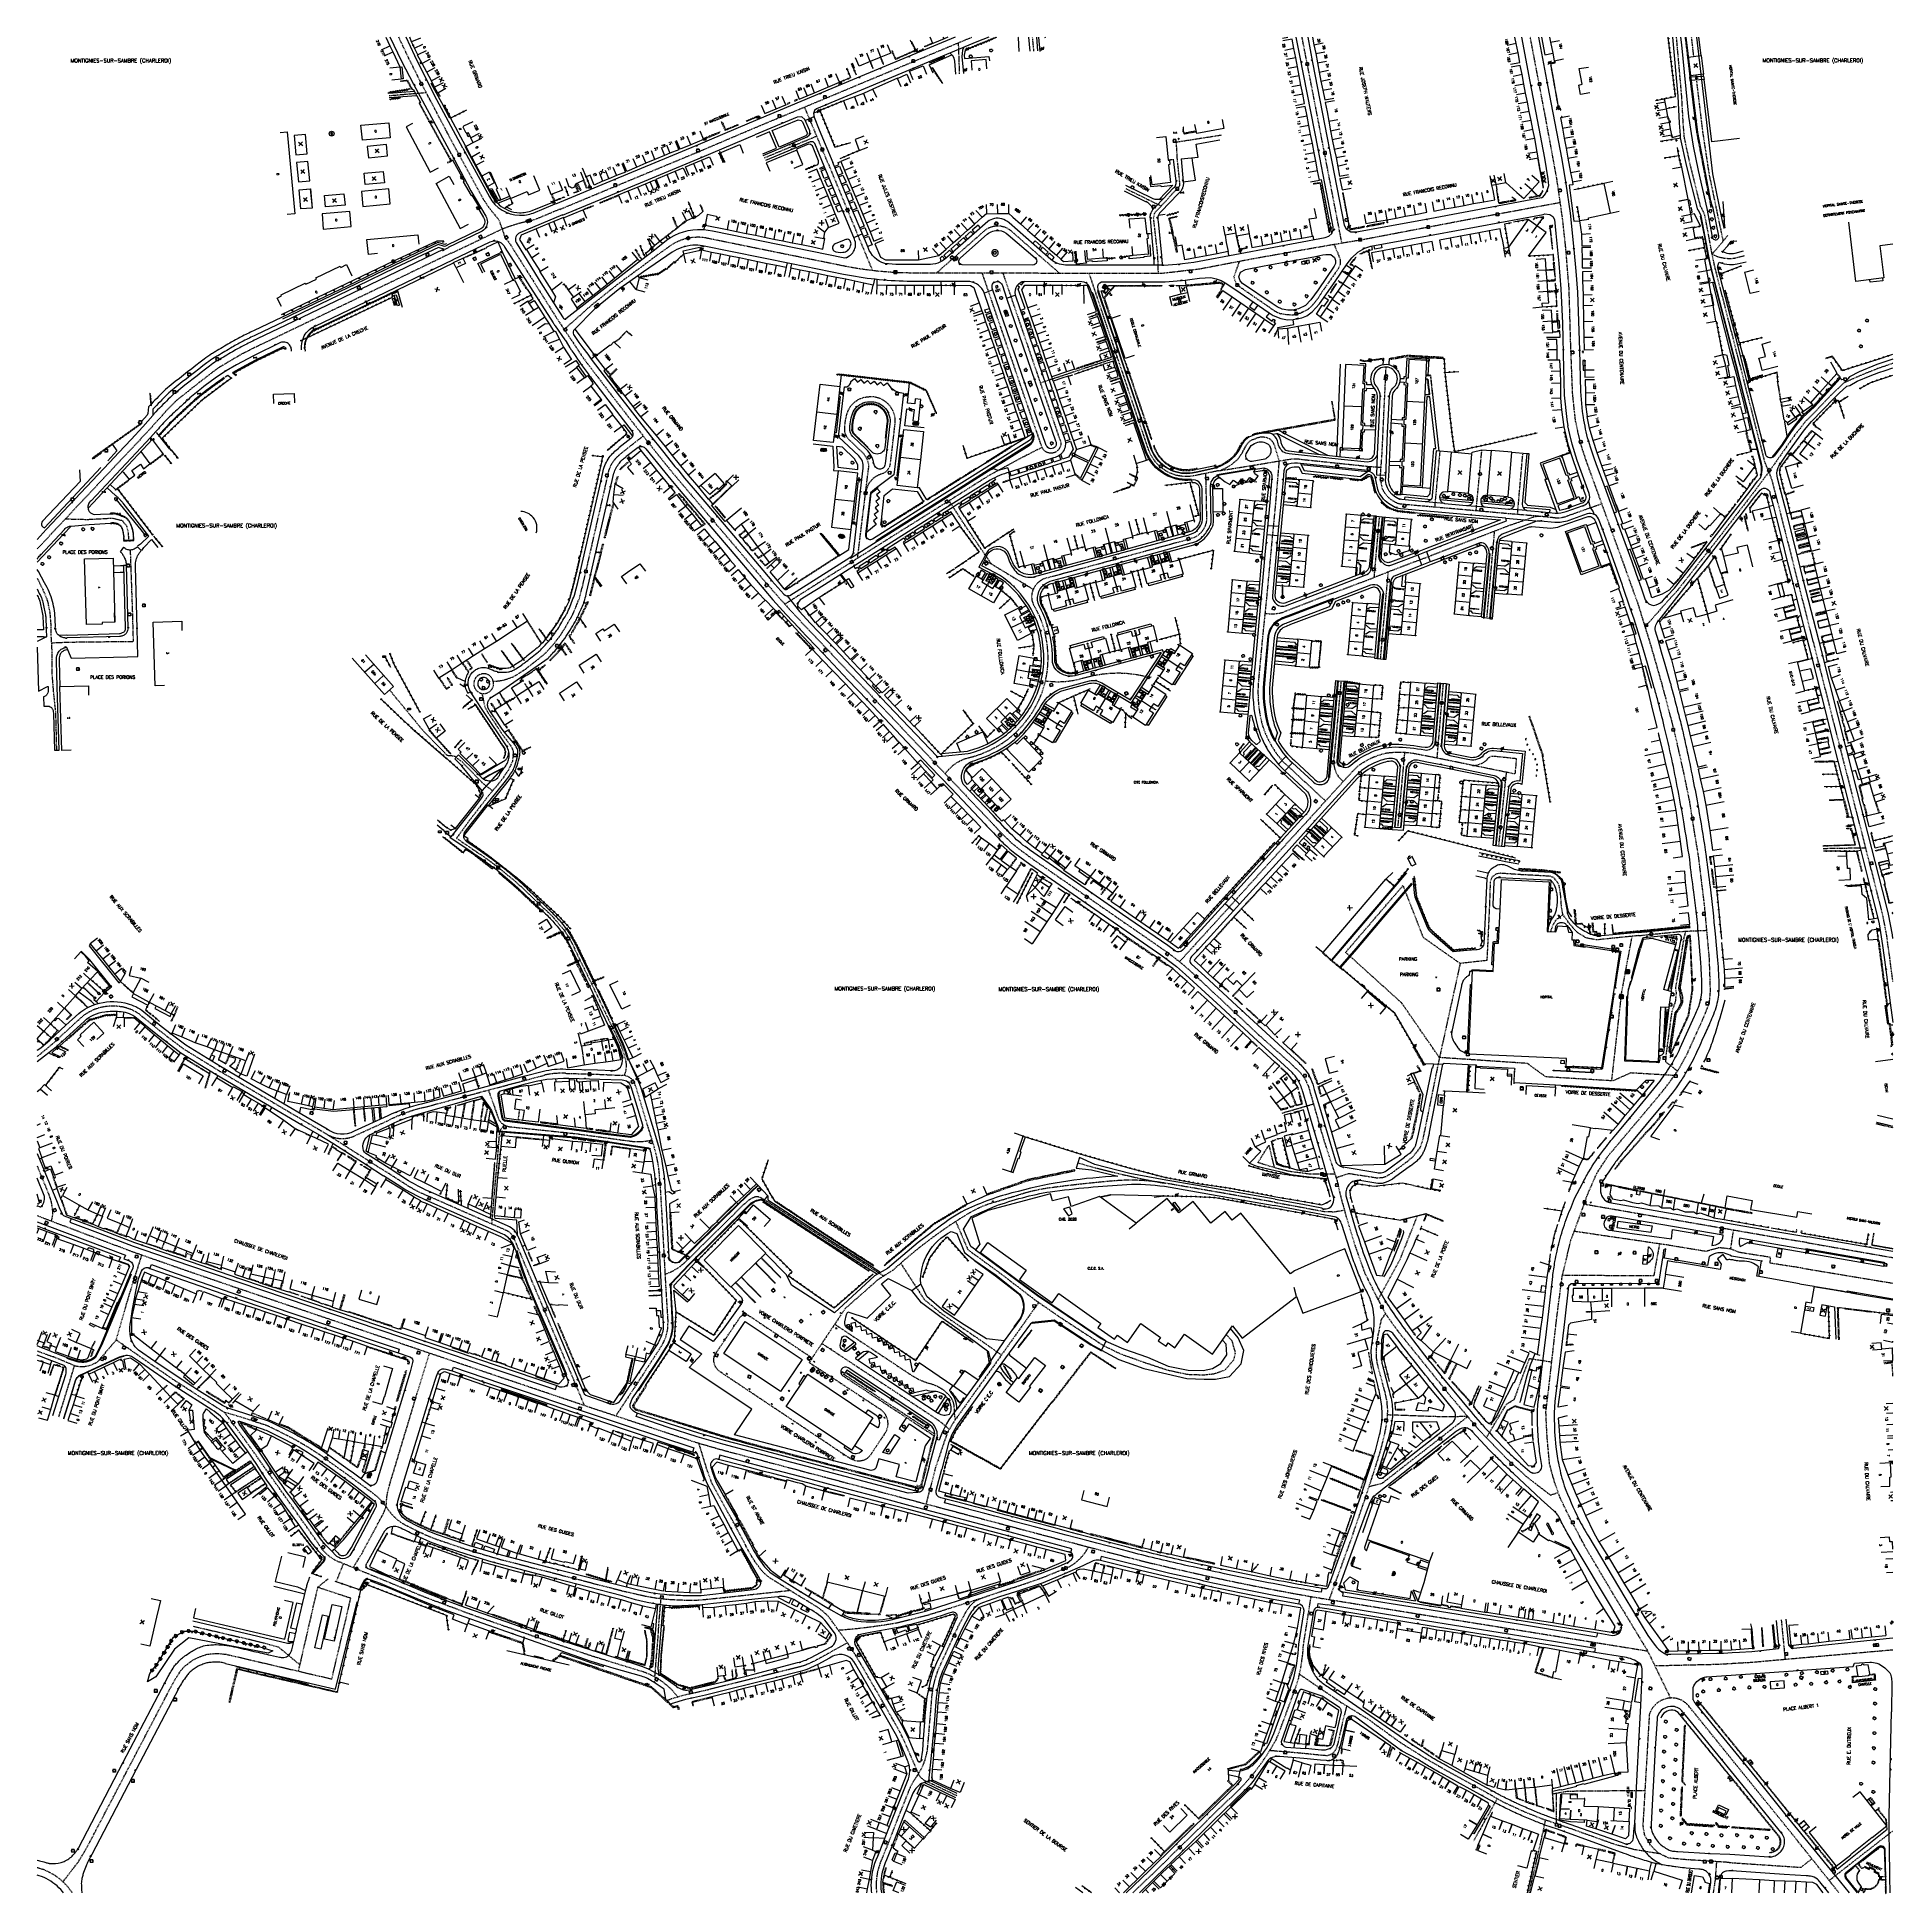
# Model space of a CAD drawing. Header units: millimetres. Extents: x 157000 to 158001, y 120999 to 122000.
import ezdxf
from ezdxf.enums import TextEntityAlignment as Align

# ---------------------------------------------------------------- set-up
doc = ezdxf.new("R2010")
doc.units = ezdxf.units.MM
doc.linetypes.add('DASHED', pattern=[0.75, 0.5, -0.25])
doc.layers.get('0').update_dxf_attribs({"linetype": 'CONTINUOUS'})
for name, color, linetype in [('W0001', 6, 'DASHED'), ('W0008', 7, 'CONTINUOUS'), ('W0017', 7, 'CONTINUOUS'), ('W0100', 7, 'CONTINUOUS'), ('W0112', 1, 'DASHED'), ('W0120', 7, 'CONTINUOUS'), ('W0211', 2, 'CONTINUOUS'), ('W0300', 7, 'CONTINUOUS'), ('W0302', 3, 'CONTINUOUS'), ('W0310', 3, 'CONTINUOUS'), ('W0322', 7, 'CONTINUOUS'), ('W0330', 7, 'CONTINUOUS'), ('W0334', 7, 'CONTINUOUS'), ('W0400', 7, 'CONTINUOUS'), ('W0420', 7, 'CONTINUOUS'), ('W0471', 7, 'CONTINUOUS'), ('W0851', 7, 'CONTINUOUS'), ('W0980', 7, 'CONTINUOUS'), ('W0984', 7, 'CONTINUOUS'), ('W0989', 7, 'CONTINUOUS'), ('W0991', 7, 'CONTINUOUS'), ('W1102', 7, 'CONTINUOUS'), ('W1471', 7, 'CONTINUOUS'), ('W1474', 7, 'CONTINUOUS')]:
    doc.layers.add(name, color=color, linetype=linetype)
doc.styles.get("Standard").update_dxf_attribs({"font": 'romans.shx', "width": 0.85})

# ---------------------------------------------------------------- blocks, each defined once
blk = doc.blocks.new('t310o')
at = {"color": 0, "linetype": 'Continuous'}
for centre, start, end in [((-0.5, 0.4), 216.8699, 323.1304), ((0.5, -0.4), 36.8699, 143.1303)]:
    blk.add_arc(centre, 0.625, start, end, dxfattribs=at)
blk = doc.blocks.new('T300')
for p, q in [((-0.8, 0.5), (-0.9, 0.3)), ((-0.9, 0.3), (-0.9, 0.2)), ((-0.9, 0.2), (-0.7, 0.1)), ((-0.7, 0.6), (-0.8, 0.5)), ((-0.8, -0.1), (-0.7, 0.1)), ((-0.6, 0.7), (-0.7, 0.6)), ((-0.7, 0.1), (-0.7, 0.1)), ((-0.5, 0.7), (-0.6, 0.7)), ((-0.3, 0.6), (-0.5, 0.7)), ((-0.3, 0.6), (-0.2, 0.7)), ((-0.2, 0.6), (-0.3, 0.6)), ((-0.2, 0.7), (-0.1, 0.8)), ((-0.1, 0.8), (0.1, 0.8)), ((0.1, 0.8), (0.2, 0.7)), ((0.2, 0.7), (0.3, 0.6)), ((0.3, 0.6), (0.4, 0.5)), ((0.5, 0.5), (0.3, 0.5)), ((0.4, 0.5), (0.4, 0.5)), ((0.6, 0.4), (0.5, 0.5)), ((0.6, 0.4), (0.7, 0.3)), ((0.7, 0.3), (0.7, 0.2)), ((0.7, 0.2), (0.7, 0.1)), ((0.7, 0.1), (0.7, -0.2)), ((-0.8, -0.2), (-0.8, -0.1)), ((-0.7, -0.3), (-0.8, -0.2)), ((-0.8, -0.2), (-0.8, -0.2)), ((-0.7, -0.4), (-0.7, -0.3)), ((-0.5, -0.5), (-0.7, -0.4)), ((-0.4, -0.5), (-0.5, -0.5)), ((-0.4, -0.5), (-0.3, -0.5)), ((-0.3, -0.5), (-0.3, -0.4)), ((-0.3, -0.6), (-0.3, -0.5)), ((-0.3, -0.5), (-0.3, -0.5)), ((-0.2, -0.7), (-0.3, -0.6)), ((-0.1, -0.8), (-0.2, -0.7)), ((0.1, -0.8), (-0.1, -0.8)), ((0.2, -0.7), (0.1, -0.8)), ((0.3, -0.5), (0.2, -0.5)), ((0.3, -0.6), (0.2, -0.7)), ((0.2, -0.7), (0.2, -0.7)), ((0.5, -0.4), (0.3, -0.5)), ((0.3, -0.5), (0.3, -0.6)), ((0.3, -0.5), (0.3, -0.5)), ((0.6, -0.3), (0.5, -0.4)), ((0.7, -0.2), (0.6, -0.3)), ((0.6, -0.3), (0.6, -0.3))]:
    blk.add_line(p, q)
blk = doc.blocks.new('T400')
for p, q in [((-0.15, 0.3), (0.15, 0.3)), ((-0.15, -0.25), (-0.15, 0.3)), ((-0.15, 0.15), (0.15, 0.15)), ((-0.15, 0), (0.15, 0)), ((0.15, 0.3), (0.15, -0.25)), ((-0.15, -0.15), (0.15, -0.15)), ((-0.15, -0.25), (-0.15, -0.3)), ((-0.15, -0.3), (0.15, -0.3)), ((0.15, -0.3), (0.15, -0.25))]:
    blk.add_line(p, q)
blk = doc.blocks.new('T471')
for p, q in [((-0.333334, 0.333334), (-0.333334, -0.333334)), ((-0.333334, 0.333334), (0.333334, 0.333334)), ((-0.333334, 0), (0, 0)), ((0.500001, 0.500001), (1.000002, 1.000002)), ((-0.500001, -0.500001), (-1.000002, -1.000002)), ((-0.333334, -0.333334), (0.333334, -0.333334))]:
    blk.add_line(p, q)
blk.add_ellipse((0, 0), major_axis=(0.471405, 0.471405), ratio=1, start_param=5.4977871438, end_param=11.780972451)
blk = doc.blocks.new('T420')
for p, q in [((0.7, 0.7), (-0.8, 0.7)), ((-0.8, 0.7), (-0.8, -0.8)), ((0.7, 0.7), (0.7, -0.8)), ((0.7, -0.8), (-0.8, -0.8))]:
    blk.add_line(p, q)
blk.add_ellipse((0, 0), major_axis=(-0.53, 0.53), ratio=1, start_param=3.926991, end_param=10.210176)
blk = doc.blocks.new('t322o')
at = {"color": 0, "linetype": 'Continuous'}
for radius in [0.25, 0.15]:
    blk.add_circle((0, 0), radius, dxfattribs=at)
blk = doc.blocks.new('t211o')
at = {"color": 0, "linetype": 'Continuous'}
for p, q in [((-0.3, 0.5), (-0.3, 0)), ((0, 1), (0, 0)), ((0.3, 0.5), (0.3, 0))]:
    blk.add_line(p, q, dxfattribs=at)
blk = doc.blocks.new('t991o')
at = {"color": 0, "linetype": 'Continuous'}
for p, q in [((-1, 1), (1, -1)), ((-1, -1), (1, 1))]:
    blk.add_line(p, q, dxfattribs=at)
blk = doc.blocks.new('t112o')
at = {"color": 0, "linetype": 'Continuous'}
for p, q in [((-0.5, 0.5), (0.5, 0.5)), ((-0.5, -0.5), (-0.5, 0.5)), ((0.5, 0.5), (0.5, -0.5)), ((0.5, -0.5), (-0.5, -0.5))]:
    blk.add_line(p, q, dxfattribs=at)
blk = doc.blocks.new('T851')
for p, q in [((-0.2, -0.1), (0, 0.3)), ((0, 0.3), (0.2, -0.1)), ((-0.2, -0.1), (0.2, -0.1))]:
    blk.add_line(p, q)
for major_axis in [(-0.106, 0.106), (-0.0354, 0.0354), (-0.0236, 0.0236)]:
    blk.add_ellipse((0, 0), major_axis=major_axis, ratio=1, start_param=3.926991, end_param=10.210176)
blk = doc.blocks.new('t330o')
at = {"color": 0, "linetype": 'Continuous'}
for p, q in [((0.25, -0.25), (-0.25, 0.25)), ((-0.25, -0.25), (0.25, 0.25)), ((-0.25, 0.25), (-0.25, -0.25)), ((0.25, 0.25), (-0.25, 0.25)), ((0.25, -0.25), (0.25, 0.25)), ((-0.25, -0.25), (0.25, -0.25)), ((-0.25, -0.25), (-0.25, -0.25))]:
    blk.add_line(p, q, dxfattribs=at)
blk = doc.blocks.new('T1471')
at = {"color": 0, "linetype": 'Continuous', "flags": 128}
blk.add_lwpolyline([(-0.75, -0.5), (-0.75, 0.5), (0.75, 0.5), (0.75, -0.5), (-0.75, -0.5)], dxfattribs=at)
blk = doc.blocks.new('T1474')
at = {"color": 0, "linetype": 'Continuous', "flags": 128}
for points in [[(-0.8, -0.5), (-0.8, 0.5)], [(-0.8, 0), (0.7, 0)], [(0.7, 0), (0.7, -0.5), (0.7, 0.5)]]:
    blk.add_lwpolyline(points, dxfattribs=at)

msp = doc.modelspace()

# ---------------------------------------------------------------- linework, layer by layer
at = {"layer": 'W0001'}
for p, q in [((157000, 121292), (157008.8, 121288.8)), ((157020, 121284.1), (157017.8, 121276.7)), ((157234.5, 121149.7), (157208.8, 121159.3)), ((157339.2, 121103.7), (157340.9, 121104.2))]:
    msp.add_line(p, q, dxfattribs=at)
for points in [[(157226.3, 121938.5), (157212.4, 121964.9), (157206.4, 121976.3), (157200.2, 121988.7), (157194.8, 122000)], [(157384.9, 121950.4), (157503.7, 122000)], [(157497.1, 121980.3), (157496.5, 121997)], [(157537.1, 121992.5), (157536.4, 122000)], [(157703.1, 121888.9), (157688.4, 121965.1), (157681.6, 122000)], [(157829, 121792.8), (157827.4, 121808), (157826.4, 121833.8), (157825.5, 121864.7), (157823.7, 121886.6), (157822, 121902.2), (157818.8, 121924.3), (157812.9, 121956.3), (157804.6, 122000)], [(157426.4, 121931.5), (157417.3, 121953.4), (157413.5, 121962.4)], [(157391.9, 121935), (157420.1, 121946.7)], [(157820.7, 121910.8), (157769.3, 121901.3), (157714.8, 121890.9), (157693.5, 121887.3), (157655.2, 121880.5), (157626.5, 121875), (157606, 121872.6)], [(157902.6, 121883.1), (157908.3, 121889.8), (157911.1, 121893.3)], [(157753.2, 121746.7), (157756, 121776.8)], [(157775.4, 121744.7), (157778.5, 121777.6)], [(157797.7, 121742.7), (157800.6, 121775.8)], [(157781.2, 121686.8), (157785.4, 121733.8)], [(157754.4, 121611.4), (157757.8, 121651.8)], [(157851.7, 121156.9), (157834.6, 121185.7), (157826, 121201.8), (157820.6, 121213), (157817.4, 121222.2), (157815, 121231), (157813.6, 121246.3), (157813, 121259.3), (157814.5, 121271.4), (157818.9, 121310.2), (157821.8, 121332.3), (157826.5, 121351.8), (157830.7, 121363), (157835.4, 121376.2), (157840.4, 121387.7), (157846.6, 121397.2), (157851.9, 121403.4), (157859.3, 121412.2), (157867.8, 121422.2), (157877.3, 121433.7), (157884, 121442.8), (157889.1, 121452), (157897.6, 121470.8), (157901.1, 121479.4), (157901.7, 121485.9), (157901.1, 121503.8), (157898.5, 121532.1), (157897, 121544.2), (157895.3, 121558.3), (157892.9, 121572.8), (157890.5, 121588.1), (157887.3, 121603.7), (157882.9, 121623.2), (157880.8, 121631.6), (157875.8, 121650.6)], [(157733.3, 121574.2), (157737, 121614.5)], [(157862.9, 121515.8), (157884.7, 121518), (157890.8, 121518.3), (157899.8, 121518.7)], [(157888.2, 121518.2), (157888, 121517.3), (157887.4, 121515.1), (157884.8, 121499.1), (157882.8, 121487.6), (157883.2, 121484.9), (157882.7, 121480.1), (157880.8, 121474.8), (157877.9, 121453.3), (157877.4, 121447.9), (157884, 121442.8)], [(157627.2, 121491.4), (157658.4, 121462.2), (157676.9, 121445.7), (157681.2, 121441.4), (157683.1, 121438.7), (157685, 121434.7), (157688.3, 121423.2), (157692.9, 121407), (157700.5, 121383.6), (157702.3, 121375.6), (157705.4, 121364.3), (157710, 121349.1), (157715.3, 121334.2), (157721.1, 121322.4), (157726.6, 121312), (157732.9, 121303.1), (157761.5, 121267.7), (157776.5, 121249.9), (157792.6, 121233.3), (157803.2, 121223.7), (157815.5, 121214.3), (157819.7, 121215.8)], [(157670.9, 121420.2), (157687.8, 121425.1)], [(157738.4, 121394.1), (157729.6, 121387.6), (157726.7, 121385.9), (157724.9, 121385.3), (157722.1, 121385.1), (157706.7, 121387.5), (157699.9, 121385.3)], [(157666.8, 121372.1), (157693.4, 121367.2), (157698.9, 121367), (157704.4, 121367.9)], [(157953.6, 121350.4), (157940.8, 121352.4), (157833.5, 121371)], [(157000, 121364.9), (157006.3, 121362.5), (157051.6, 121345.4), (157080.5, 121335.3), (157107.1, 121326.2), (157158.6, 121308.8), (157208.1, 121292), (157244.6, 121279.6), (157300.4, 121260.8)], [(157722.6, 121319.6), (157734.4, 121341.2), (157743.7, 121364.6)], [(157951.2, 121336.6), (157942, 121338), (157933.8, 121339.3), (157934.1, 121342.4), (157917.5, 121345), (157912.6, 121346.9), (157906.4, 121347.6), (157899.2, 121345.6), (157878.1, 121349.1), (157828.3, 121356.4)], [(157912.6, 121346.9), (157913.4, 121352.2), (157914.1, 121357)], [(157874.2, 121349.6), (157871.1, 121332.5), (157821.9, 121332.6)], [(157042.6, 121297.9), (157049.4, 121321.4), (157050.6, 121325.4), (157056.4, 121343.6)], [(157539.7, 121318.1), (157515.3, 121283.7), (157493.9, 121253.7), (157490.6, 121248.1), (157488.8, 121243.1), (157484.1, 121229.1)], [(157709.2, 121193.8), (157715.2, 121211.2), (157720.2, 121226.4), (157724.1, 121238.9), (157726.2, 121247.3), (157727.5, 121254.7), (157727.8, 121259.8), (157727.4, 121264.7), (157726.5, 121269.1), (157722.2, 121285), (157721.8, 121287.9), (157721.7, 121292), (157721.9, 121295.6), (157722.7, 121300.7), (157724.4, 121309), (157726.6, 121312)], [(157781, 121245.3), (157791.7, 121263.3), (157796, 121265.9), (157800.9, 121279.4), (157804.2, 121287.9), (157816.1, 121286.1)], [(157017.8, 121276.7), (157011.5, 121256.3)], [(157285.3, 121285.4), (157294.8, 121262.7)], [(157321.7, 121272), (157311.8, 121257)], [(157717.8, 121219), (157724.8, 121220.7), (157770.9, 121256.6)], [(157770.9, 121256.6), (157755.7, 121256.5), (157727.7, 121257.5)], [(157484.1, 121229.1), (157479, 121209.6)], [(157161.2, 121167.7), (157165.1, 121177.3)], [(157868.7, 121095.8), (157865.3, 121037.2)], [(157970.9, 121000), (157967.5, 121004.3), (157946.2, 121031), (157890.4, 121100.1)], [(157817.1, 121053.4), (157824.5, 121054.8), (157866.4, 121055.2)], [(157965.6, 121006.6), (158000, 121033.4)], [(157911.8, 121016.3), (157950.5, 121013.7), (157956.3, 121018.3)]]:
    msp.add_lwpolyline(points, dxfattribs=at)
at = {"layer": 'W0001', "flags": 128}
for points in [[(158000, 121491), (157998.1, 121505.5), (157997.6, 121508.8), (157996.7, 121515.7), (157994.6, 121526.7), (157993.3, 121531.9), (157977.8, 121592.8), (157975.1, 121603.5), (157972.9, 121612), (157972.7, 121612.9), (157971.7, 121616.7), (157958.5, 121668.7), (157948.7, 121707.1), (157947, 121713.6), (157945.4, 121720.3), (157939.8, 121742.3), (157934.8, 121761.7), (157931.1, 121770.7), (157921.8, 121806.9), (157918.7, 121819.1), (157906, 121868.5), (157904.3, 121875.1), (157903.5, 121878.8), (157902.7, 121882.3), (157900.8, 121892.8), (157898.6, 121904.3), (157896.7, 121908.3), (157896.5, 121908.4), (157890.9, 121930.7), (157887.6, 121946), (157887.5, 121947.3), (157887, 121953.8), (157886.2, 121968.3), (157883.4, 122000)], [(157892.7, 121989.7), (157891.5, 122000)], [(157908.6, 121890.1), (157901.1, 121926), (157897.6, 121949), (157893.9, 121979.6)], [(157189.6, 121968.5), (157209.7, 121970.2)], [(157281.7, 121907.2), (157310, 121919), (157357, 121938.5), (157384.9, 121950.4)], [(157604.2, 121872.7), (157603.9, 121882.3), (157601.6, 121902.7), (157602.3, 121905.5), (157605.7, 121909), (157615.8, 121920), (157615.5, 121924), (157614.4, 121934.4), (157613.9, 121943.5), (157638.3, 121947.3)], [(157426.4, 121931.5), (157450.1, 121874.2)], [(157586.6, 121918.4), (157605.7, 121909)], [(157582.2, 121827.4), (157540.6, 121813.6)], [(158000, 121824.2), (157992.1, 121821.5), (157982.6, 121817.7), (157973.6, 121813.7), (157966.4, 121806.9), (157959.3, 121799.3), (157953.3, 121793.4), (157946.9, 121785.3), (157933.2, 121765.8), (157928.5, 121759.4), (157924.6, 121754.2), (157918.1, 121745.8), (157905.3, 121729.1), (157891.8, 121711.9), (157883.8, 121701.7), (157879.9, 121697.5), (157866.5, 121682.3)], [(157315.4, 121776.3), (157326.6, 121785.1)], [(157041.5, 121768.3), (157007.5, 121732.2), (157001.7, 121725.9), (157000, 121724.2)], [(157514.2, 121716.1), (157499.3, 121737.9), (157491.4, 121750.2)], [(157015.3, 121740.4), (157027, 121740.1), (157040.3, 121740.8), (157045.7, 121739.6), (157048.2, 121736.6), (157049, 121733.2), (157049.3, 121728.8)], [(157723.2, 121741.6), (157720.3, 121708.6)], [(157007.6, 121673.6), (157017.2, 121674), (157051.9, 121674.4), (157051.5, 121689.3), (157050.3, 121723.6)], [(157510.6, 121718.3), (157536.8, 121702.4)], [(157000, 121708.5), (157000.4, 121707.8), (157003.6, 121701.1), (157005.6, 121696), (157006.8, 121689.9), (157007.3, 121683.9), (157007.3, 121679.6), (157007.9, 121668.8), (157007.9, 121657.2), (157008.8, 121646), (157009.9, 121635.9), (157010.4, 121615.7)], [(157723.9, 121664.8), (157728.1, 121711.8)], [(157875.8, 121650.6), (157869.6, 121672.4), (157862.9, 121693.9), (157858.8, 121705.4)], [(157245.4, 121593.8), (157239.8, 121598.2), (157233.1, 121605.2), (157228.8, 121609.6), (157224.8, 121612.5), (157221.1, 121612.8), (157208.6, 121625.5), (157189.9, 121648.2)], [(157239.7, 121646.3), (157241.2, 121639), (157242.8, 121636.2), (157250.5, 121624.5), (157255.4, 121617.8), (157256.6, 121615.2), (157256.4, 121613), (157256.1, 121609.6), (157253.9, 121605), (157250.1, 121599.4), (157243.3, 121591.3), (157232.9, 121577.8), (157226, 121568.3)], [(157787.6, 121563.9), (157791.8, 121603.8)], [(157962.4, 121562.8), (157985.3, 121563.2)], [(157862.9, 121515.8), (157840.3, 121513.5), (157834.8, 121514.5), (157829.8, 121517.6), (157825.6, 121522.4), (157822.2, 121527.1), (157821.5, 121530.5), (157820.9, 121538.3), (157820.2, 121542.6), (157819.1, 121544.8), (157817.2, 121547), (157815.2, 121547.8), (157798.6, 121548.7), (157788.5, 121549.4), (157786.1, 121549), (157784.1, 121547.5), (157783, 121545), (157782.6, 121532.6), (157781.2, 121502.4), (157766.8, 121500.8), (157755.4, 121449), (157746.8, 121406.7), (157745.5, 121402.1), (157743.4, 121399.2), (157741.2, 121396.5), (157738.4, 121394.1)], [(157882.3, 121440.4), (157858.6, 121441.8), (157849.1, 121437.5), (157812.9, 121439.7), (157803, 121446.9), (157755.6, 121450.1), (157735.3, 121479.5), (157705.1, 121506.8), (157736, 121542.8), (157746.8, 121514.9), (157766.8, 121500.8)], [(157815.7, 121518), (157816.8, 121521.6), (157818.8, 121524.6), (157822.2, 121527.1)], [(157859.3, 121515.4), (157853.7, 121485.2), (157848.3, 121437.5)], [(157699.3, 121387.3), (157685.3, 121387.3), (157674.8, 121388.7), (157667.2, 121390.6), (157657.8, 121393.5), (157663.7, 121402.8), (157666.6, 121390.8)], [(157495, 121361.8), (157501.5, 121346.6), (157506.7, 121342.8), (157518, 121334.6), (157537.3, 121319.8), (157549.8, 121311.1), (157574.7, 121294.8), (157584.1, 121290.3), (157597.3, 121285.6), (157609.1, 121281.7), (157619.9, 121279.4), (157628.6, 121279.1), (157634.2, 121279.7), (157640.2, 121281.8), (157645, 121287.5), (157645.7, 121291.1), (157643.9, 121297.4), (157640.8, 121300.8)], [(157953.6, 121350.4), (158000, 121342.3)], [(157465.3, 121339.2), (157478, 121319.7), (157487.5, 121312), (157497.1, 121305.4), (157509.6, 121296.9), (157519.6, 121289.8)], [(157951.2, 121336.6), (158000, 121328.5)], [(157709.2, 121193.8), (157696.2, 121158.1)], [(157156.8, 121169.1), (157151.1, 121164.6)], [(157151.1, 121164.6), (157140.7, 121119.5)], [(157169, 121158.7), (157151.1, 121164.6)], [(157158.8, 121115.2), (157169, 121158.7)], [(157336, 121158.4), (157334.8, 121144.1)], [(157693.8, 121158.4), (157750.7, 121149.2), (157798.8, 121141.5), (157840.2, 121134.8), (157867.8, 121130.3)], [(157851.7, 121156.9), (157867.8, 121130.3), (157880.1, 121105)], [(157939.8, 121147.1), (157941.9, 121125.7)], [(157084.1, 121143.6), (157091.5, 121141.9), (157105.6, 121138.6), (157114.2, 121136.6), (157122.2, 121134.6), (157130, 121132.5), (157141.5, 121122.9)], [(157334.8, 121144.1), (157334.6, 121140.2), (157334.2, 121135), (157333.6, 121128), (157332.7, 121116.3)], [(157013.9, 121005.9), (157022.2, 121016.7), (157025.5, 121022.1), (157028.3, 121027.2), (157067.2, 121101.5), (157071.4, 121109.5), (157074.7, 121115.6), (157077.5, 121119.8), (157079.7, 121122.2), (157083.7, 121125.3), (157087.5, 121127.1), (157091.7, 121128.6), (157097.1, 121129), (157101.9, 121128.5), (157109.7, 121126.7), (157114.8, 121125.5), (157158.8, 121115.2)], [(158000, 121130.8), (157938.7, 121125.4), (157924.4, 121124.1), (157905.6, 121123), (157871.8, 121122.2)], [(157680.2, 121117.8), (157702.4, 121102.7)], [(157705.6, 121100.7), (157703.3, 121091.5), (157700.9, 121080.6), (157699.7, 121077), (157698, 121074.9), (157695.3, 121073.8), (157689.4, 121074.3), (157683, 121075)], [(157702.4, 121102.7), (157717.3, 121093.5), (157734.4, 121081.1), (157747, 121073.1), (157760.8, 121065.1), (157779.3, 121055), (157789.7, 121049.1), (157800.9, 121043.9), (157812.7, 121039.2), (157809.6, 121024.9), (157805.5, 121007.3), (157803.8, 121000)], [(157683, 121075), (157664.2, 121076.6)], [(157786.8, 121050.8), (157774, 121027.8)], [(157818.7, 121037.1), (157818.8, 121053.7)], [(157874.8, 121020.9), (157860.8, 121023.2), (157850.2, 121026), (157826.7, 121034.4), (157812.7, 121039.2)], [(157911.8, 121016.3), (157893.4, 121017.5), (157888.5, 121017.8), (157879, 121018.7), (157873.5, 121021.5), (157869.4, 121025.6), (157866.3, 121030.9), (157865.6, 121034.7), (157865.3, 121037.2)], [(157903.3, 121000), (157904.3, 121006.4), (157905.1, 121016.7)], [(157018.9, 121000), (157018.4, 121000.7), (157017.5, 121002), (157016.5, 121003.2), (157015.5, 121004.4), (157014.3, 121005.5), (157013.2, 121006.6), (157012, 121007.6), (157010.7, 121008.5), (157009.4, 121009.4), (157008, 121010.2), (157006.7, 121011), (157005.2, 121011.7), (157003.8, 121012.3), (157002.3, 121012.8), (157000.8, 121013.3), (157000, 121013.5)]]:
    msp.add_lwpolyline(points, dxfattribs=at)
for points in [[(157226.3, 121938.5), (157240.4, 121912.7, 0.043141), (157248.7, 121901.8), (157252.1, 121892.1), (157254.8, 121888.5), (157280.5, 121847.7), (157286.9, 121838.2), (157294.2, 121827.2), (157296.1, 121824.7), (157310.1, 121806.3), (157327.9, 121783.4), (157334.4, 121775.2), (157341.3, 121766.6), (157342.4, 121765.3), (157343.3, 121764.2), (157346.5, 121760.4), (157357.6, 121747.3), (157368.4, 121734.6), (157379.9, 121721.1), (157393.8, 121704.7), (157398.9, 121698.9), (157406.1, 121690.9), (157412.9, 121683.6), (157413.5, 121683), (157425.9, 121669.9), (157439.4, 121655.7), (157449.6, 121645), (157483.4, 121609.3), (157494.8, 121597.3), (157512.9, 121578.2, 0.008244), (157522.2, 121568.5, 0.036322), (157528.7, 121562.8), (157536.7, 121556.9), (157567, 121535.9), (157583.9, 121524.2), (157607.3, 121508), (157610.8, 121505.5), (157615.9, 121501.5), (157620.9, 121497.2), (157627.2, 121491.4)], [(157223.1, 121883.5), (157250.5, 121896.6, -0.023025), (157259.8, 121899.8), (157268.6, 121901.9), (157281.7, 121907.4)], [(157484.5, 121872.8), (157510.4, 121895.6, -0.212004), (157518.6, 121898.3, -0.161841), (157525, 121895.4), (157551, 121872.7, -0.72428)], [(157606, 121872.6), (157593.4, 121872.6), (157554.1, 121872.7), (157479.9, 121872.8), (157468.9, 121872.9, -0.043636), (157435.4, 121876.5), (157407.3, 121882.2), (157359.6, 121891.9, 0.19839), (157340.1, 121886.8, 0.012635), (157329.3, 121878.9), (157312.4, 121866.5), (157298.9, 121855.7), (157284, 121842.5)], [(157223, 121883.6), (157195.5, 121870.3), (157176, 121860.9), (157135.2, 121841.3), (157120.6, 121834.3), (157120.1, 121834.1, 0.012625), (157113.8, 121831, 0.013353), (157108, 121827.9, 0.001278), (157100.2, 121823.3, 0.005275), (157098.4, 121822.2, 0.024493), (157095.1, 121819.9, 0.004824), (157077.5, 121806.1, 0.023575), (157074.1, 121803.2, 0.005567), (157070.1, 121799.2), (157059.7, 121787.6), (157053.3, 121780.8), (157046.6, 121773.7), (157041.5, 121768.3)], [(157520.4, 121872.8), (157524.7, 121860.1), (157540.1, 121815), (157551, 121783.4, -1.064137), (157541.4, 121779.2), (157530.2, 121811.6), (157509.3, 121872.8, -0.451354)], [(157636.6, 121766.3), (157625.8, 121764.1), (157622.8, 121763.5, -0.07214), (157616.5, 121763.4, -0.149473), (157605.2, 121768.5, -0.128183), (157598.8, 121777.9), (157593.1, 121794.8), (157580.4, 121832.5), (157566.9, 121872.7)], [(157810.3, 121741.7), (157793.5, 121743.1), (157773.3, 121744.9), (157734.9, 121748.3, -0.092944), (157732.1, 121749.2), (157729.6, 121750.7, -0.137688), (157724.8, 121757), (157724.1, 121761), (157723.8, 121763), (157724.7, 121775.1), (157726.9, 121822.2)], [(157442.1, 121719.2), (157448.2, 121769.1, 0.166662), (157444.9, 121776), (157437.8, 121782.8, -0.241176), (157435.2, 121789.5, -0.086929), (157437.2, 121799.2, -0.216362), (157445.6, 121805.9, -0.076354), (157451.3, 121806.2, -0.178317), (157459.2, 121801.6, -0.209983), (157462.1, 121791.3), (157459.6, 121769.8, -0.302597), (157454.7, 121764.5, 0.291029), (157446.5, 121754.7)], [(157541.5, 121778.9, 0.013525), (157512.3, 121763.4, 0.000277), (157512.3, 121763.4), (157491, 121749.9), (157442.1, 121719.2), (157439.5, 121717.5), (157419.5, 121704.9), (157417.6, 121703.7), (157402.9, 121694.4, 0.420244)], [(157636.6, 121766.3, 0.146057), (157647.7, 121773.5, 0.029615), (157649.6, 121776.4), (157651.7, 121780.3, -0.188365), (157656.3, 121783.6, -0.260923), (157664.3, 121783.5, -0.149042), (157667, 121778.9), (157669.2, 121771.6), (157667.3, 121749), (157664.6, 121720.7), (157662.6, 121699.2), (157660.4, 121677.9), (157658, 121652, 0.075761), (157659.8, 121630.7, 0.071176), (157665.9, 121616.9, 0.086371), (157674.5, 121606.7), (157694.2, 121588.4)], [(157245.8, 121652.9, 0.132592), (157259.2, 121656.8), (157259.6, 121657.1), (157262.9, 121659.3, 0.015675), (157263.2, 121659.4, 0.00209), (157263.6, 121659.8, 0.004467), (157265.4, 121661.2, 0.001158), (157271.9, 121666.3, 0.033215), (157274, 121668.2, 0.014744), (157277.8, 121672.4, 0.013368), (157281.3, 121676.8, 0.026029), (157283.1, 121679.4, 0.004812), (157287.6, 121687.1, 0.020814), (157288.7, 121689.1, 0.014666), (157289.2, 121690.2, 0.001775), (157292.4, 121698.2), (157294.2, 121705.4), (157306.6, 121759.7), (157307.9, 121765.6, -0.045397), (157309, 121768.7, -0.046077), (157310.7, 121771.6, -0.04334), (157312.8, 121774, -0.04334), (157315.2, 121776.1)], [(157636.6, 121766.3), (157656, 121769.4), (157675.1, 121772.6, -0.088778), (157681.1, 121772.5), (157717.4, 121768.7), (157724.2, 121768.2)], [(157489.3, 121603.1, -0.194057), (157503.3, 121612, 0.09249), (157522.5, 121621.2, 0.111421), (157538.7, 121640.5, 0.130981), (157544.7, 121667.5, 0.054881), (157542.6, 121681.1, 0.057064), (157537.8, 121692.6, -0.547354), (157545.1, 121708.9), (157583.7, 121719.4), (157620.7, 121729.5), (157623.9, 121730.6, 0.248979), (157630.3, 121739.8), (157629.8, 121765)], [(157543.4, 121653.1, 0.09112), (157561, 121653.9), (157566.4, 121655.3, -0.126153), (157597.4, 121655.5)], [(157773.5, 121607.5, 0.187333), (157781.3, 121610.6, -0.26378), (157784.6, 121612.6), (157797.1, 121611.3), (157796.3, 121602.9), (157758.1, 121610.7), (157749.5, 121612.4), (157744.4, 121613.4, 0.07995), (157729.2, 121614.3, 0.055504), (157724.3, 121613.4, 0.086708), (157711.7, 121607.1), (157708.3, 121603.8), (157686.5, 121579.8), (157675.5, 121567.8), (157672.3, 121564.3), (157645.6, 121534.8), (157642.4, 121531.2), (157622.8, 121509.7), (157615.6, 121501.8, 0.422654)], [(157226, 121568.3), (157235.2, 121562, -0.005991), (157239.8, 121558.9, -0.009899), (157242.6, 121557, -0.000237), (157245.8, 121554.6, -0.000478), (157247.4, 121553.4, -0.008247), (157248.4, 121552.6, -0.00359), (157250.7, 121550.7), (157256.9, 121545.7), (157260.2, 121542.7), (157264.5, 121538.6), (157273.3, 121530.3, -0.010703), (157276.7, 121527.1, -0.02), (157278.5, 121525.2, -0.003194), (157283.1, 121519.8, -0.020569), (157283.9, 121518.9, -0.014087), (157284.5, 121517.9, -0.003274), (157286.9, 121514.1, -0.020148), (157287.7, 121512.6, -0.010709), (157289.1, 121509.7), (157292.5, 121502.6), (157299, 121489.3), (157309.2, 121467.8)], [(157309.3, 121467.8), (157312.9, 121460.3, -0.045818), (157316.9, 121449.3, -0.167946), (157316.3, 121440.4)], [(157243.2, 121432.5), (157248.8, 121416.6, 0.236923), (157254.8, 121412.8), (157290.3, 121409.1), (157319.4, 121405.1, 0.094671), (157331.3, 121405.7, -7.907916)], [(157245, 121360.4), (157247.2, 121385.6), (157248.1, 121395.1), (157249.1, 121408.2, -0.187739), (157251.8, 121413.8, -0.267474)], [(157000, 121391.7), (157005.9, 121377.2, -0.076672), (157008.1, 121368.5, -0.109753), (157007.6, 121362)], [(157560.7, 121393.4), (157569, 121391), (157582.8, 121387.6, 0.01902), (157607.8, 121382.4, -1.150422)], [(157666.8, 121372.1), (157639.2, 121377), (157607.8, 121382.4, 0.058449), (157582.6, 121383.8, 0.012845), (157545.5, 121379.8, 0.044275), (157529.2, 121376.1, -0.007384), (157515.6, 121372, 0.059299), (157502.6, 121366.5, 0.050953), (157461.3, 121335.6), (157453, 121330.3), (157435.4, 121314.8), (157416, 121285.8), (157454, 121260.8, -0.400402), (157457, 121247.9), (157449.2, 121236.1, -0.29753), (157441.2, 121232.7), (157438.2, 121233.9), (157403, 121257.4), (157367.8, 121280.9, -0.335137), (157365.1, 121289.8), (157378.7, 121310, -0.403635), (157383.7, 121310.9), (157417.6, 121288.2)], [(157456.2, 121332.3), (157422.9, 121353.4), (157393.1, 121372.7), (157389.4, 121374.8, 0.159715), (157386.8, 121374.9, 0.120618), (157382.2, 121372.2), (157379.6, 121369.8), (157349.6, 121340.2, -0.110066), (157338.3, 121333.2, 5.538616)], [(157429.8, 121306.4), (157470.8, 121279.1, 0.083121), (157481, 121274.5, -0.131685), (157490.7, 121268.9, -0.20321), (157494.1, 121260.8, 0.055715), (157494.7, 121254.8, 0.753136)], [(157422.9, 121296), (157464.2, 121268.8), (157483.9, 121255.8, -0.050277), (157491.5, 121249.6, 0.513817)], [(157405.8, 121162.8), (157370.6, 121159), (157358, 121157.7, -0.019508), (157352.7, 121157.5, -0.010903), (157342.9, 121157.8, -0.049893), (157322.7, 121160.9), (157316.3, 121162.3), (157279.9, 121171.7), (157249.6, 121179.5), (157242.4, 121181.6), (157232.4, 121184.6), (157220.7, 121188.5, -0.040996), (157203.8, 121195.4), (157198.6, 121198, -0.135819), (157188.4, 121207.7, 0.087313), (157178.2, 121217.3), (157168.2, 121224.6), (157167, 121225.5), (157159, 121231.2), (157153.5, 121235.2, 0.031807), (157134.7, 121246.4), (157126.3, 121250.6, 0.030039), (157123.3, 121251.9), (157111.1, 121255.9), (157103.2, 121258.3), (157101.1, 121258.7)], [(157495.5, 121052.3), (157478.4, 121060.4, -0.181953), (157474.9, 121064.2), (157467.4, 121081.5), (157464.8, 121086.8), (157456.9, 121100.8), (157443.2, 121124.4, 0.013634), (157442.9, 121124.9, 0.030532), (157432.2, 121140.8), (157427.5, 121147.5, 0.073513), (157420, 121154.2), (157409.6, 121160.5), (157395.9, 121169, -0.091519), (157389.4, 121174.9, -0.052785), (157381.1, 121188.6), (157374.8, 121200.4), (157368.8, 121211.2), (157363.7, 121220.4), (157360.7, 121228.8), (157356.6, 121242.2)], [(157508.7, 121158.6), (157486.6, 121151.6), (157479.4, 121149.4), (157473.6, 121147.9), (157463.6, 121145.4, -0.026712), (157431.8, 121141.4)], [(157436.7, 121134.7), (157419.5, 121125.2, -0.052709), (157410.6, 121121.6), (157397.1, 121118.3), (157359.7, 121108.9), (157351.6, 121107.1), (157348.8, 121106.5), (157340.9, 121104.2)]]:
    msp.add_lwpolyline(points, format="xyb", dxfattribs=at)
at = {"layer": 'W0001'}
for points in [[(157698.9, 121888.2), (157702.2, 121880.2), (157702.1, 121877.5), (157701.1, 121875.2), (157692.3, 121862.6, -0.050296), (157688.3, 121856.8, -0.035878), (157684.8, 121853.3), (157680.6, 121851.1), (157676.7, 121850.2), (157673.7, 121850.3), (157670.3, 121850.9, -0.043933), (157667, 121852.4, -0.044915), (157664, 121854.4), (157648, 121865.4), (157646.1, 121867.2), (157644.9, 121870.8), (157647.9, 121879.1)], [(157902.6, 121883.1, 0.134895), (157912.2, 121880.8, 0.0798), (157915.3, 121881.1), (157920.1, 121882.3)], [(157858.8, 121705.4), (157855.1, 121715.7), (157847.6, 121736.3), (157840.4, 121756.1), (157836.1, 121768), (157834.6, 121772.1), (157832.8, 121777.6), (157831.4, 121781.9, -0.019338), (157829, 121792.8)], [(157843.2, 121748.5), (157824.5, 121741.9, -0.086218), (157818, 121740.9), (157810.3, 121741.7, 0.108479), (157805.8, 121741.1), (157792.8, 121736.6), (157774.8, 121729.7), (157749.8, 121720), (157745.2, 121718.3), (157730.1, 121712.6), (157717.3, 121707.5), (157697.3, 121700), (157672, 121690.3, -0.126483), (157661.6, 121689.6)], [(157703.8, 121598.9, -0.259976), (157698.8, 121610.1), (157700.2, 121624.3), (157702.8, 121653.1)], [(157000, 121450.7, 0.011147), (157003.8, 121453.7), (157008.4, 121457.6), (157017.2, 121465.7), (157024.1, 121472, -0.089606), (157032.5, 121476.6, -0.124245), (157046.7, 121477.2, -0.097939), (157054.9, 121473.6), (157065.4, 121465.1), (157070.8, 121460.9), (157078.7, 121454.9), (157097.5, 121443.3), (157131.9, 121423.1), (157143.5, 121416.2), (157154.8, 121409.6), (157188.2, 121388.4)], [(157189.5, 121416.3, -0.057679), (157208.4, 121423.2), (157240.6, 121431.9), (157263.6, 121438), (157273.3, 121440.6, -0.0676), (157284.7, 121441.6), (157301.9, 121441.1), (157315.3, 121440.5, -0.345454), (157322.3, 121435.1), (157328.6, 121414.2), (157332.5, 121401.7, -0.070403), (157335.5, 121383.3), (157336.3, 121370.3), (157337.8, 121343.2), (157338.7, 121326.1), (157339.9, 121306.8, -0.059149), (157339.5, 121302.3, -0.081468), (157336.7, 121295.1), (157326.7, 121279.7), (157321.7, 121272)], [(157156.9, 121408.3, 0.252089), (157172.1, 121408.4), (157189.5, 121416.3)], [(157285.3, 121285.4), (157257.2, 121352.1, 0.221223), (157252.4, 121357.1), (157209.9, 121375.8, -0.03646), (157198.8, 121381.6), (157188.2, 121388.4)], [(157042.6, 121297.9), (157032.6, 121286.2, -0.213898), (157020, 121284.1), (157008.8, 121288.8)], [(157208.8, 121159.3), (157163, 121178.2, -0.181253), (157151.3, 121188.6), (157115.2, 121239.6), (157106.8, 121251.1), (157101.1, 121258.7), (157095.6, 121262.2), (157084.8, 121269.1), (157082.5, 121270.6), (157073.6, 121276.4), (157062.1, 121284.3), (157042.6, 121297.9)], [(157170.3, 121175.2), (157175, 121182.8), (157186.6, 121204.5, 0.147938), (157188.2, 121212, -0.074579), (157189.8, 121219.5), (157204.8, 121269.2), (157211.5, 121290.9)], [(157300.4, 121260.8), (157354.8, 121242.8), (157368.6, 121238.8), (157488.2, 121207.1), (157498.8, 121204.3, 0.001618), (157586.9, 121181, 0.008895), (157617.6, 121173.6, 0.001199), (157636.4, 121169.4, 0.00808), (157678.8, 121161, 0.003255), (157691.4, 121158.8, 0.014447), (157693.8, 121158.4, 0.014447)], [(157566.5, 121186.4, -0.195068), (157552.7, 121174.2), (157541.2, 121169.5), (157529.3, 121165.4), (157517.7, 121161.7), (157508.7, 121158.6, 0.150722), (157502.8, 121154.6, 0.026153), (157500.2, 121151), (157496.2, 121143.4), (157486.4, 121122.3, 0.084848), (157482, 121105.5), (157480.8, 121091.3), (157480, 121081.8), (157479.5, 121076, -0.113254), (157474.2, 121063.1, 0.073259), (157469.2, 121053.7), (157464.2, 121041.2), (157458.6, 121026.8), (157455.4, 121018.7, 0.112854), (157452.1, 121003.9, 0.037102), (157452.4, 121000)], [(157590.4, 121000), (157600.8, 121009.9), (157615.4, 121024.2), (157631.8, 121040.3), (157648.5, 121056.4, 0.066225), (157667.6, 121082.5), (157668.7, 121084.9), (157677.3, 121108.1), (157679.7, 121115.3), (157681.1, 121122), (157682, 121128.6), (157682.4, 121133.7), (157686.5, 121159.6, 0.361153)], [(157345.2, 121105.5, 0.151262), (157326.6, 121119), (157311.9, 121123.5), (157299.4, 121127.4), (157274.1, 121135.9), (157259.1, 121141.1), (157244.2, 121146.3), (157234.5, 121149.7)], [(157890.4, 121100.1, 0.216102), (157882, 121104.9, 0.363114), (157868.7, 121095.8, 0.363114)]]:
    msp.add_lwpolyline(points, format="xyb", dxfattribs=at)
at = {"layer": 'W0001', "flags": 128}
msp.add_lwpolyline([(157236, 121648.9, 0.195886), (157239.2, 121646.4, 0.19661), (157243.2, 121646.9, 0.213955), (157245.8, 121650.4, 0.213672), (157244.9, 121654.7, 0.162675), (157242.2, 121656.7, 0.162759), (157238.8, 121656.6, 0.224), (157235.6, 121653.4, 0.22332)], format="xyb", close=True, dxfattribs=at)
at = {"layer": 'W0008'}
for p, q in [((157238.7, 121601.7), (157237.5, 121602.9)), ((157239.4, 121590.1), (157236.2, 121585.8)), ((157236.2, 121585.8), (157222.9, 121569.1)), ((157341.3, 121101.7), (157341.6, 121101.8))]:
    msp.add_line(p, q, dxfattribs=at)
for points in [[(157223.2, 121936.9), (157209.1, 121963.1), (157203, 121974.5), (157196.6, 121986.9), (157190.2, 122000)], [(157229.4, 121940.2), (157215.4, 121966.2), (157209.6, 121977.5), (157203.5, 121990), (157198.8, 122000)], [(157494.6, 122000), (157469.1, 121989.4), (157439.4, 121977), (157383.6, 121953.7)], [(157512.8, 122000), (157506.4, 121997.4), (157420, 121961.3), (157418.9, 121960.4), (157418.3, 121958.8), (157418.7, 121956.8), (157421.4, 121950.1), (157428.7, 121932.5)], [(157535.1, 121992.4), (157534.4, 122000)], [(157538.5, 122000), (157539.1, 121992.6)], [(157606, 121877.2), (157606, 121877.2), (157606, 121877.2), (157607.2, 121877.2), (157614.2, 121877.6), (157623.3, 121878.8), (157648.2, 121883.4), (157694.1, 121892), (157696.1, 121892.7), (157697.6, 121894.2), (157698.3, 121896.1), (157698.3, 121897.8), (157697.4, 121902.4), (157690.2, 121939.9), (157680.6, 121989.2), (157678.5, 122000)], [(157684.7, 122000), (157687.3, 121986.4), (157704.3, 121898.7), (157705.3, 121896.7), (157707.8, 121895), (157710.9, 121895), (157714, 121895.6), (157750.4, 121902.3), (157786.7, 121909.1), (157810.7, 121913.5), (157810.7, 121913.4), (157811.4, 121913.8), (157812.8, 121915.5), (157813.9, 121917.9), (157814.5, 121920), (157814.3, 121923.6), (157812.4, 121934.7), (157804.5, 121976.1), (157800, 122000)], [(157833.2, 121795.1), (157833.2, 121795.1), (157832.7, 121798.2), (157831.8, 121809), (157831.3, 121831.4), (157830.2, 121862.5), (157829.4, 121873.8), (157828.3, 121885.5), (157826.2, 121905.1), (157824, 121920.9), (157821.7, 121934), (157814.1, 121974.1), (157809.2, 122000)], [(157908.4, 121911.5), (157909.1, 121901), (157908.2, 121900.9), (157903, 121926.3), (157894.4, 122000)], [(157495.1, 121980.1), (157494.5, 121987.1), (157494.2, 121988.6), (157493.4, 121990), (157492, 121991.3)], [(157499.1, 121994.3), (157498.7, 121992.9), (157498.4, 121991.1), (157498.3, 121989.5), (157499.1, 121980.5)], [(157203.4, 121970.7), (157189.5, 121969.6)], [(157189.7, 121967.5), (157204.5, 121968.5)], [(157391.3, 121936.3), (157415, 121946.2), (157416.1, 121947.4), (157416.3, 121949.5), (157413.7, 121955.6), (157412.1, 121957), (157409.6, 121956.9), (157386.8, 121947.4)], [(157424.1, 121930.5), (157419.1, 121942.6), (157418.1, 121943.5), (157416.6, 121943.6), (157392.4, 121933.5)], [(157606, 121868.2), (157606, 121868.2), (157607.8, 121868.2), (157618.6, 121869.1), (157621.2, 121869.4), (157626.3, 121870.2), (157632.4, 121870.4), (157635.3, 121869.8), (157638.1, 121868.8), (157640.2, 121867.6), (157645.3, 121864.2), (157663.8, 121851.4), (157666, 121850), (157670.2, 121848.3), (157673.7, 121847.7), (157676.9, 121847.8), (157681.5, 121848.8), (157684.1, 121849.9), (157687.1, 121851.9), (157691, 121856.2), (157699.4, 121868.4), (157705.9, 121877.8), (157708.4, 121881), (157711.6, 121884.1), (157715.5, 121886.2), (157718.6, 121887.3), (157753.1, 121893.7), (157811.5, 121904.5), (157812.5, 121904.7), (157815.1, 121904.5), (157816.8, 121903.3), (157817.6, 121901.7), (157818.4, 121894.2), (157820, 121878), (157821.1, 121864.4), (157821.9, 121845.8), (157822.5, 121821.4), (157822.9, 121807), (157824.2, 121794), (157824.9, 121790.5)], [(157773.1, 121775.3), (157773.2, 121776.3), (157778.4, 121777.6), (157783.5, 121777.3)], [(157635.9, 121763.8), (157636.9, 121763.9)], [(158000, 121514.2), (157999.7, 121516.2), (157997.6, 121527.4), (157996.3, 121532.6), (157980.8, 121593.6), (157978.1, 121604.3), (157975.9, 121612.7), (157975.7, 121613.6), (157974.7, 121617.5), (157961.5, 121669.5), (157951.7, 121707.8), (157950, 121714.4), (157948.4, 121721), (157942.8, 121743.1), (157937.8, 121762.4)], [(157871.4, 121649.4), (157868.2, 121661.2), (157865.3, 121671.1), (157862.7, 121679.4), (157860.5, 121686.3), (157858.5, 121692.3), (157854.5, 121704)], [(157663.2, 121677.2), (157663.1, 121677.1), (157663.1, 121677.1)], [(157391.5, 121372.9), (157392.5, 121372.1), (157422.4, 121352.5), (157452.8, 121333.4)], [(157393.8, 121375.5), (157393.7, 121373.4), (157423.4, 121354.2), (157454.5, 121334.4)], [(157953, 121347.2), (157995.3, 121339.8), (157995.3, 121339.3), (157995, 121337.7)], [(158000, 121345.5), (157954.1, 121353.5)], [(157508.1, 121344.7), (157539, 121321.9), (157571, 121300.3), (157573.4, 121298.7), (157575.8, 121297.2), (157573.6, 121292.4), (157568, 121295.4), (157548.1, 121308.6), (157536.1, 121307.3), (157536.1, 121307.1), (157535.3, 121306.6), (157517.3, 121282.2), (157496, 121252.3), (157492.9, 121247), (157491.1, 121242.3), (157487.5, 121228.3)], [(157952.7, 121345.1), (157995, 121337.7)], [(157374.1, 121326.3), (157379.5, 121320.8), (157380, 121319.1), (157379.5, 121317.5), (157369.6, 121303.7), (157364.3, 121297.1), (157351.2, 121305.3), (157346.5, 121298.2), (157358.2, 121290.5), (157351.4, 121283.1)], [(157521.1, 121297.4), (157511.5, 121298.5), (157498.1, 121306.9), (157488.5, 121313.5), (157479.5, 121321.4), (157476.1, 121328.2)], [(157513.9, 121286.9), (157512.9, 121291.4), (157496.2, 121303.8), (157486.5, 121310.6), (157476.6, 121318), (157471.4, 121324.5)], [(157573.6, 121292.4), (157582.9, 121287.4), (157596.3, 121282.5), (157608.7, 121279.6), (157619.5, 121277.1), (157628.9, 121276.7), (157635, 121276.8), (157642.5, 121278.3), (157648.8, 121285.1), (157650.2, 121292.2), (157647.1, 121299.1), (157643.1, 121304)], [(157575.8, 121297.2), (157585.3, 121293.1), (157598.4, 121288.6), (157609.5, 121283.8), (157620.3, 121281.7), (157628.3, 121281.4), (157633.3, 121282.6), (157637.8, 121285.2), (157641.1, 121289.9), (157640.7, 121295.6), (157638.7, 121297.8)], [(157695.9, 121165.2), (157696.9, 121167.9), (157705.4, 121191.3), (157706.7, 121194.7)], [(157329.5, 121120.5), (157326.4, 121121.8), (157321.6, 121123.3), (157275, 121138.2), (157259.9, 121143.4), (157245, 121148.7), (157230.4, 121153.8)], [(157334.2, 121155.4), (157332.4, 121133.1), (157331.9, 121124.7), (157331.5, 121121.7), (157329.5, 121120.5)], [(157335.1, 121117.5), (157334.7, 121120.9), (157335.8, 121134.9), (157337.3, 121155)], [(157344.6, 121111.2), (157337.1, 121116.3), (157335.1, 121117.5)], [(157495, 121051.2), (157477.9, 121059.4)], [(157495.8, 121053.5), (157480.3, 121060.8)]]:
    msp.add_lwpolyline(points, dxfattribs=at)
for points in [[(157863, 121706.9), (157864.8, 121701.7), (157866.5, 121696.8, 0.261756), (157871.2, 121693.8, 0.122782), (157875.9, 121696), (157878.4, 121698.9), (157882.3, 121703), (157890.2, 121713.1), (157903.7, 121730.3), (157916.6, 121747), (157923, 121755.4), (157927, 121760.7), (157928.7, 121762.6, 0.134134), (157929.2, 121770.3), (157919.9, 121806.4), (157916.8, 121818.7), (157904.1, 121868), (157902.4, 121874.6), (157901.5, 121878.4), (157900.8, 121881.9), (157898.8, 121892.4), (157896.7, 121903.7), (157895.2, 121906.8), (157894.8, 121907), (157888.9, 121930.3), (157885.6, 121945.8), (157885.5, 121947.2), (157885, 121953.6), (157884.2, 121968.2), (157881.4, 122000)], [(157885.6, 122000), (157886, 121995.9), (157889.9, 121957.3), (157892.4, 121941.2), (157895, 121928.2), (157899.7, 121907.6), (157902.6, 121892.3, 1.028725), (157906.2, 121893), (157903.1, 121907.8), (157902.4, 121909.8), (157901.9, 121911.8), (157894.8, 121948.7), (157888.5, 122000)], [(157223.2, 121936.9), (157231.7, 121920.9), (157233.7, 121917.2), (157241.7, 121903.5, -0.295138), (157241.7, 121897.4, -0.16287), (157239, 121895), (157221.5, 121886.6)], [(157229.4, 121940.2), (157243.7, 121913.9, 0.264171), (157259.9, 121904, 0.092992), (157267.2, 121905.2), (157279.2, 121910.2)], [(157283.1, 121904.2), (157260.1, 121894.6, 0.410717), (157258.1, 121889.3), (157270.6, 121869), (157278.2, 121856.8), (157283.4, 121848.7, 0.401832), (157284.9, 121848.3), (157309.2, 121867.2), (157325.9, 121880.1), (157332, 121884.8), (157337.2, 121888.9, -0.179845), (157355.9, 121896.3, -0.02159), (157359.3, 121896.3), (157363.9, 121895.6), (157435.2, 121881.1, 0.510021), (157440, 121892), (157434.1, 121906.3), (157424.1, 121930.5)], [(157606, 121877.2), (157593.4, 121877.2), (157554.1, 121877.2, -0.166651), (157546.3, 121880.1), (157523.7, 121899.9, 0.124358), (157519.8, 121902.1, 0.234232), (157512.2, 121900.6), (157490.2, 121881.2, -0.197499), (157479.9, 121877.4), (157469.8, 121877.4), (157462.7, 121877.5), (157456.7, 121878, -0.238897), (157447.8, 121886.6), (157439, 121907.5), (157428.7, 121932.5)], [(157224.2, 121880.2), (157244.1, 121889.7, -0.227069), (157249.4, 121889.5, -0.11831), (157251.6, 121887.5), (157252, 121886.7), (157270.3, 121858.1), (157270.4, 121858), (157278, 121846.1, 0.022791), (157279.1, 121844.4), (157284.4, 121836.9, -0.012473), (157285, 121836), (157287.1, 121832.6, 0.027427), (157288.2, 121830.9, 0.008397), (157296.3, 121819.3, -0.000433), (157298.7, 121816.1), (157312.2, 121798.5), (157320.7, 121787.5, -0.372766), (157319.9, 121783.7), (157313.5, 121778.6)], [(157919.3, 121884.6), (157914.9, 121883.4, -0.177582), (157908.3, 121884.4), (157908.3, 121884.6), (157911, 121887.6), (157912.8, 121890), (157915.8, 121890.2)], [(158000, 121826.5), (157991.4, 121823.5), (157981.8, 121819.6), (157976.6, 121817), (157974.5, 121814.4), (157973.4, 121815.5), (157972.4, 121815.3), (157971.6, 121816.1), (157964.7, 121808.5), (157957.7, 121800.8), (157951.4, 121795.1), (157947.7, 121790.7), (157944.8, 121786.8), (157940.3, 121779.9), (157936.4, 121774.7), (157936, 121774.1), (157935.8, 121774.2), (157935.3, 121773.6, -0.147956), (157933.5, 121773.3, -0.310318), (157931.5, 121775), (157921.6, 121813.4), (157920.2, 121819.1), (157916.4, 121834), (157907.1, 121870.2), (157905.8, 121874.7, -0.20152), (157906.4, 121878.7, 0.066795), (157911.9, 121877.5, 0.080323), (157916.1, 121877.8), (157920.9, 121879)], [(157622.1, 121761.3), (157622.1, 121761.7, -0.070686), (157615.4, 121762, -0.126959), (157604.4, 121767.2, -0.126277), (157597.4, 121777.5), (157591.9, 121793.8), (157579.4, 121830.9), (157569.2, 121861.4), (157568.7, 121861.2), (157567.1, 121865.5, 0.266721), (157563, 121868.1), (157532.3, 121868.3, 0.47457), (157527, 121861.1), (157541.7, 121818.1), (157553.8, 121783.1, -0.448447), (157547.7, 121773.3), (157523.9, 121765.6, 0.058432), (157513.5, 121761.3), (157492.3, 121747.9), (157440.9, 121715.4), (157420.8, 121702.7), (157419, 121701.6), (157411.2, 121696.7, 0.407619), (157410.8, 121690.4), (157416.6, 121684.2), (157426.2, 121674.1), (157442.3, 121657.2), (157454.6, 121644.2), (157485, 121612.3), (157487.8, 121612.6)], [(157514.7, 121864.7, -0.453734), (157516.6, 121868.2, -0.207745), (157518.9, 121867.8, -0.197742), (157520.1, 121866.1), (157522.3, 121859.3), (157537.8, 121814.2), (157548.8, 121782.4, -1.089697), (157543.8, 121780), (157532.6, 121812.4), (157514.7, 121864.7)], [(157761.9, 121776.3), (157753.9, 121777), (157751.8, 121753, -0.433818), (157748, 121749.6), (157735.3, 121750.8, -0.386459), (157726.7, 121763.1), (157727.7, 121786.8), (157728.7, 121806.6, -0.154242), (157730.6, 121810.8, 2.596499), (157722, 121811.3, -0.149764), (157723.6, 121806.4), (157723, 121793.6), (157722.1, 121775.3, -0.344561), (157716.8, 121771), (157702.7, 121772.4), (157674.6, 121775.5, -0.148349), (157671.3, 121776.6, -0.175069), (157668.4, 121782.5, 0.159212), (157665.3, 121786.3, 0.130586), (157655.9, 121785.7), (157653, 121784.5, 0.11567), (157649.6, 121781), (157648.1, 121778.3, -0.052455), (157645.9, 121775, -0.145789), (157635.8, 121768.1), (157635.8, 121767.9), (157625.4, 121765.6), (157622.5, 121765, -0.071676), (157616.7, 121764.9, -0.149491), (157606.2, 121769.6, -0.12805), (157600.2, 121778.4), (157594.6, 121795.3), (157581.9, 121833), (157571.8, 121862.6), (157572.1, 121862.7), (157571.8, 121863.7), (157571.6, 121865.8, -0.390124), (157574.6, 121868.2), (157598.1, 121868.2), (157602.3, 121868.2), (157606, 121868.2)], [(157937.8, 121762.4, -0.146645), (157938, 121767.5, -0.0544), (157939.2, 121769.9), (157942.8, 121775.3), (157952.3, 121788.3), (157956.2, 121792.8), (157968.3, 121805.5), (157971.1, 121808.1), (157975.2, 121812), (157976.7, 121812.2), (157980.8, 121814.6), (157987.7, 121817.5), (157992.4, 121819.3), (157995.8, 121820.4), (158000, 121821.8)], [(157794.7, 121776.4), (157802.7, 121775.6), (157800.3, 121748.4, 0.394942), (157802.8, 121744.9), (157811.2, 121744.1), (157818, 121743.5, 0.097588), (157824, 121744.4), (157833, 121747.6, 0.439171), (157836.3, 121754.1), (157829.9, 121771.9), (157827.2, 121780.6), (157825.9, 121785.9), (157824.9, 121790.5)], [(157863, 121706.9), (157859.4, 121717.2), (157851.9, 121737.8), (157844.7, 121757.6), (157840.3, 121769.5), (157838.9, 121773.6), (157837.1, 121779), (157835.9, 121782.6, -0.022093), (157833.2, 121795.1)], [(157317.3, 121774), (157323.8, 121779.1, -0.372289), (157328, 121778.2), (157338.2, 121765.5), (157341.4, 121761.6), (157346, 121756.2), (157362.1, 121737.2)], [(157635.9, 121763.8), (157636.9, 121763.9), (157636.9, 121764.4), (157656.3, 121767.7), (157656.5, 121767.2), (157660, 121767.8, -0.453952), (157665.4, 121763), (157664.3, 121749.3), (157661.6, 121721), (157659.4, 121696.8), (157656.1, 121660.5), (157655.5, 121653.9, 0.094741), (157657.6, 121628.7, 0.138759), (157671.8, 121605.2), (157672.4, 121604.7), (157684.6, 121593.3, -0.177298), (157686.1, 121586.2, -0.172291), (157683.3, 121580.7), (157671.4, 121567.7), (157670.4, 121566.5), (157643.5, 121536.9), (157640.1, 121533.2), (157619.7, 121510.7), (157617.1, 121507.9)], [(157656, 121769.4), (157655.1, 121769.2, -0.279388)], [(157672.7, 121693.5), (157696.2, 121702.6), (157716.6, 121710.4, 0.278855), (157718.8, 121713.7), (157719.2, 121713.7), (157720.8, 121730.7), (157721.8, 121741.8), (157724.7, 121741.5), (157723.6, 121729.8), (157722.8, 121720, 0.156952), (157723.9, 121717.1), (157724.3, 121717.4), (157725.9, 121715.9, 0.228969), (157729.9, 121715.6), (157744.2, 121721.1), (157748.7, 121722.8), (157773.7, 121732.5), (157791.7, 121739.4), (157791.4, 121740.8), (157773.1, 121742.4), (157734.6, 121745.8, -0.095458), (157730.9, 121747), (157728.2, 121748.6, -0.143496), (157722.4, 121756.3), (157721.6, 121760.5), (157721, 121763, 0.294738), (157717.1, 121766), (157717.1, 121766.4), (157680.8, 121770.3, 0.116847), (157674.2, 121769.8, 0.249061), (157671.8, 121766.3), (157671.4, 121761.4), (157670.3, 121749.9), (157669, 121736.2), (157668.2, 121727.9), (157665.6, 121698.9, 0.495933), (157672.7, 121693.5)], [(157487.8, 121612.6), (157501.6, 121614), (157502.7, 121614.2, 0.092416), (157521.1, 121623.1, 0.111335), (157536.7, 121641.6, 0.13097), (157542.4, 121667.4, 0.054797), (157540.4, 121680.5, 0.094407), (157531.5, 121697.9, 0.112916), (157516.3, 121711.3), (157509, 121715), (157512.3, 121721.6, -0.392612), (157520, 121723.6, -0.196409), (157523, 121720), (157523.8, 121717.7, 0.096151), (157528, 121711.4, 0.233732), (157537.6, 121709.3), (157583, 121721.7), (157620, 121731.7), (157623, 121732.7, 0.240408), (157628, 121739.9), (157627.7, 121756.6, 0.478786), (157622.1, 121761.3)], [(157499, 121597.4, -0.16591), (157498.4, 121603.7, -0.288936), (157505.2, 121610.2, 0.08086), (157523.9, 121619.4, 0.051457), (157530.7, 121625.5, 0.051712), (157540.8, 121639.4, -0.201422), (157553.2, 121649.4), (157567, 121653.1, -0.202133), (157574.6, 121651.5), (157589.2, 121642.8), (157605.6, 121668.1), (157605.6, 121668.4), (157569.9, 121658.7), (157560.4, 121656.1, -0.237256), (157550.9, 121657.5, -0.289078), (157547.1, 121665.3, 0.076528), (157544.4, 121682.9, 0.05584), (157539.9, 121693.5, -0.339151), (157542.7, 121705, -0.123497), (157547.1, 121707.1), (157584.9, 121717.3), (157621.8, 121727.4, 0.168627), (157628.8, 121731.6, 0.062791), (157632, 121736.6, 0.071922), (157632.6, 121738.4), (157632.2, 121757.4, -0.292128), (157635.9, 121763.8)], [(157880.1, 121651.8), (157877.3, 121662), (157875.3, 121668.6), (157873.6, 121674.7), (157872, 121679.9, -0.241763), (157874, 121685.8), (157901.9, 121721.5), (157914.3, 121737.7), (157917.6, 121742), (157925, 121751.7), (157928.5, 121755.9), (157929.3, 121756.6, -0.306101), (157932.8, 121756.1, -0.206917), (157933.7, 121754.3), (157935.4, 121747.7), (157937, 121741.3), (157940.1, 121729.3), (157942.9, 121718.2), (157945.7, 121707.1), (157948.2, 121697.2), (157950.4, 121688.4), (157951.9, 121682.7), (157956.4, 121665), (157960.3, 121649.7), (157961.3, 121645.6), (157963.1, 121638.5), (157964.6, 121632.7), (157970.4, 121609.9), (157978.1, 121579.7), (157979.1, 121575.6), (157982.7, 121561.6), (157987.9, 121540.9), (157991.2, 121528.1), (157992.5, 121522.2), (157994.4, 121510.5), (157996, 121498.8), (157998.6, 121479.5), (158000, 121468.9)], [(157760, 121755.3), (157760, 121754.8), (157758.8, 121755, 0.376315), (157755.7, 121752.2, 0.395391), (157758.3, 121748.7), (157770.3, 121747.6, 0.427732), (157774, 121750.7, 0.410136), (157771.6, 121753.7), (157771.3, 121753.8), (157771.3, 121754.3)], [(157781.3, 121753.4), (157781.3, 121752.9, 0.47395), (157777.9, 121750.5, 0.367281), (157779.8, 121746.9), (157792.9, 121745.7, 0.451537), (157796.1, 121748.7, 0.404982), (157792.6, 121751.9), (157792.6, 121752.4)], [(157362.1, 121737.2), (157366, 121732.6), (157377.5, 121719), (157391.5, 121702.6), (157396.5, 121696.8), (157403.7, 121688.8), (157410.6, 121681.5), (157411.2, 121680.8), (157423.6, 121667.8), (157437.1, 121653.5), (157447.3, 121642.9), (157481.1, 121607.1), (157492.5, 121595.2), (157510.6, 121576.1, 0.008232), (157520, 121566.3, 0.03639), (157526.9, 121560.3), (157534.9, 121554.4), (157565.2, 121533.3), (157582.1, 121521.6), (157605.5, 121505.4), (157608.9, 121503), (157613.9, 121499.1), (157618.8, 121494.8), (157625.1, 121489.1)], [(157854.5, 121704), (157854.3, 121704.7), (157843.6, 121734.4), (157841.3, 121740.5, 0.367533), (157835.2, 121743.1), (157825.3, 121739.5, -0.087637), (157817.9, 121738.4), (157810.1, 121739.2, 0.10738), (157806.6, 121738.7), (157789.5, 121732.1, 0.272974), (157786.8, 121728.5), (157786.7, 121727.4), (157786.3, 121727.4), (157782.7, 121686.7), (157779.7, 121687), (157782.9, 121721.5), (157782.5, 121721.5, 0.17858), (157780.8, 121726.2, 0.302007), (157777.5, 121727.4), (157758.1, 121720), (157750.7, 121717.2), (157746.2, 121715.5), (157731.2, 121709.6, 0.196193), (157729.7, 121707.7), (157729.5, 121706.3), (157729.6, 121706.3), (157729.6, 121705.6), (157729.1, 121705.6), (157726.9, 121682.4), (157725.3, 121664.7), (157722.5, 121664.9), (157724.8, 121691), (157725.6, 121700, 0.465896), (157718.4, 121704.7), (157698.5, 121697), (157698.3, 121697.5), (157696, 121696.5), (157673, 121687.8)], [(157673.9, 121688.1, 0.033489), (157670.1, 121686.6, 0.259072), (157663.2, 121677.2), (157663.1, 121677.1), (157660.8, 121651.8, 0.075624), (157662.5, 121631.4, 0.071176), (157666.7, 121620.8), (157667.2, 121621), (157667.2, 121620.8, 0.104642), (157676.5, 121608.9)], [(157676.5, 121608.9), (157687, 121599.2, 0.400737), (157694.4, 121598.2, 0.273604), (157696.2, 121601), (157696.1, 121601), (157696.1, 121601.7), (157696.5, 121601.6), (157698.7, 121624.4), (157701.3, 121653.2)], [(157704.2, 121653), (157700.3, 121609.9, 0.286031), (157701.7, 121607.2), (157702, 121607.6), (157702.5, 121607.3), (157702.5, 121607.2, 0.345668), (157707.8, 121607.6, -0.08264), (157717.6, 121614, -0.118066), (157731.8, 121617.5, -0.03209), (157747.7, 121615.9, 0.366225), (157753.2, 121618.9), (157753.3, 121619.6), (157753.5, 121619.6), (157756.3, 121651.9)], [(157759.2, 121651.6), (157756.5, 121618.4), (157756.7, 121618.3, 0.351087), (157761.2, 121612.9), (157770.9, 121610.9, 0.256257), (157779, 121612.6, -0.250272), (157784.7, 121615.6), (157800.4, 121614), (157798.9, 121599.1, 0.345088), (157792.8, 121595.7), (157789.1, 121563.8)], [(157731.7, 121574.3), (157734.7, 121607), (157734.4, 121607, 0.408979), (157729.4, 121611.3, 0.055401), (157725.2, 121610.6, 0.085562), (157713.7, 121604.8), (157710.4, 121601.7), (157688.7, 121577.8), (157677.7, 121565.7), (157674.6, 121562.2), (157647.9, 121532.8), (157644.6, 121529.2), (157625, 121507.6), (157622.1, 121504.5, 0.425662), (157622, 121500.4), (157629.2, 121493.9)], [(157734.8, 121574), (157737.8, 121606.6), (157738.1, 121606.6), (157738.2, 121606.6, -0.412981), (157743.9, 121610.5), (157748.9, 121609.5), (157757.5, 121607.8), (157785.1, 121602.1, -0.24643), (157788.7, 121599.1), (157789.1, 121599.2), (157789.2, 121598.2), (157789.2, 121596.2), (157786.1, 121564.1)], [(157617.1, 121507.9, -0.349711), (157613.4, 121507.5), (157609.2, 121510.4), (157584.9, 121527.2), (157568.9, 121538.4), (157534.8, 121562.1, -0.056559), (157525.7, 121569.5, -0.004912), (157515.1, 121580.5), (157499, 121597.4)], [(157000, 121454), (157000.3, 121454.2), (157002.2, 121455.6), (157006.8, 121459.4), (157015.5, 121467.5), (157022.5, 121473.9, -0.090581), (157031.7, 121478.9, -0.124689), (157047.2, 121479.6, -0.09909), (157056.4, 121475.6), (157066.9, 121467.1), (157072.3, 121462.8), (157080.1, 121457), (157098.8, 121445.4), (157133.1, 121425.2), (157144.7, 121418.4), (157156.2, 121411.7, 0.300278), (157171, 121410.6), (157189.1, 121418.8)], [(157879.2, 121477.1), (157876.4, 121452.9, -0.203), (157875.6, 121451.6, -0.098), (157874.3, 121451.1, -0.0965), (157874.1, 121447.8, -0.0774), (157874, 121447.5, -0.2448), (157873.7, 121447.3), (157872.5, 121447.4), (157868.6, 121447.6)], [(157000, 121448), (157010.2, 121455.9), (157013.7, 121458.9), (157025.5, 121469.7, -0.164663), (157036.4, 121474.8, -0.045683), (157044.2, 121475, -0.125086), (157052.6, 121472.3), (157064, 121463.1), (157070.2, 121458.2), (157077.5, 121452.7), (157096.5, 121441), (157123, 121425.4), (157142.7, 121413.8), (157151.9, 121408.4), (157159.3, 121404), (157166.3, 121399.5), (157177.8, 121392.1), (157186.7, 121386.4)], [(157189.1, 121418.8, -0.057547), (157207.9, 121425.4), (157240, 121434), (157263, 121440.2), (157272.8, 121442.8, -0.06772), (157284.8, 121443.9), (157301.9, 121443.4), (157310, 121443.1, 0.521502), (157315.2, 121449.6), (157315.7, 121449.7, 0.055454), (157311.8, 121460.2), (157308.3, 121467.3)], [(157310, 121468.6), (157313.9, 121460.3, -0.047448), (157318.1, 121448.9), (157318.6, 121449), (157322.9, 121439.4), (157324.6, 121435.8), (157325.5, 121433.2), (157331.4, 121413.6), (157334.8, 121402.4, -0.049536), (157338, 121383.6), (157339.1, 121365.5), (157340.3, 121342.4), (157340.1, 121342.3)], [(157189.9, 121413.7, -0.058662), (157208.3, 121420.4), (157239.5, 121429.2), (157244, 121423, -0.051037), (157245, 121421.1), (157248.3, 121413.1, -0.108924), (157248.6, 121410.6), (157290, 121407.4), (157305.2, 121405.3), (157328.3, 121401.7), (157329.4, 121401.5), (157330.3, 121401.1), (157330.1, 121400.7, -0.036311), (157331.8, 121393.2, -0.031667), (157333.8, 121370.1), (157335.3, 121343), (157336.2, 121325.9), (157337.4, 121306.7, -0.05858), (157337.1, 121302.8, -0.080864), (157334.6, 121296.4), (157324.6, 121281), (157319.6, 121273.4)], [(157189.7, 121390.4), (157178.1, 121397.9, -0.275013), (157175.6, 121401, -0.360384), (157180.3, 121409), (157184.3, 121411), (157189.9, 121413.7)], [(157000, 121398.4), (157001.2, 121395.4), (157010.7, 121372.1), (157011.9, 121369.3), (157013.5, 121365.8, 0.207374), (157014.6, 121364.8), (157018.4, 121363.3), (157017.6, 121361.4), (157033.9, 121355.2), (157051.8, 121348.5), (157081.5, 121338.3), (157108.1, 121329.2), (157159.6, 121311.8), (157209.1, 121295.1), (157245.6, 121282.6), (157279.4, 121271.2), (157280.1, 121273.3, 0.312402), (157285.5, 121273.5, 0.349798), (157286.1, 121275.8), (157285, 121279), (157285.4, 121279.2), (157283.2, 121284.5)], [(157667.1, 121373.7), (157639.5, 121378.7), (157625.2, 121381.1), (157608.2, 121384.1), (157588.8, 121387.6), (157570, 121392.4), (157561.6, 121396.3), (157559.8, 121390.4), (157568.1, 121389.6), (157582.4, 121386.1, 0.054829), (157528.7, 121378, 0.050671), (157501.8, 121368.7, 0.062774), (157487.4, 121359.7), (157474.8, 121350.4), (157458.2, 121336.5), (157451.2, 121332.5), (157429.6, 121312.6), (157406.4, 121327.5), (157403.8, 121333), (157392.6, 121344.4)], [(157283.2, 121284.5), (157270.4, 121314.4), (157265.7, 121325.4, -0.033383), (157258.6, 121346), (157258.1, 121345.8), (157256.3, 121350.1, 0.115388), (157251, 121355), (157209.4, 121373.3, -0.039853), (157196, 121380.4), (157186.7, 121386.4)], [(157287.4, 121286.3), (157274.8, 121316.3), (157259.5, 121352.9, 0.217631), (157253.4, 121359.4), (157210.9, 121378.1, -0.036415), (157200.1, 121383.7), (157189.7, 121390.4)], [(157000, 121369.8), (157000.2, 121370.2), (157001.2, 121369.8, 0.125072), (157001.8, 121369.7, 0.209343), (157002.8, 121370.6, 0.080598), (157004, 121373.6, 0.110311), (157003.8, 121375.7), (157000, 121385.1)], [(157391.7, 121373.1), (157393.8, 121375.5), (157388.5, 121381.1), (157378.1, 121371.3), (157355.1, 121348.7), (157345.9, 121339.7, -0.455967), (157340.1, 121342.3)], [(157505.7, 121346.5), (157503.2, 121348.2), (157499.1, 121357.6), (157503.4, 121364.4), (157516.3, 121370, -0.045427), (157545.9, 121377.8, -0.019413), (157587.2, 121381.7, -0.050845), (157607.4, 121380.7), (157638.9, 121375.3), (157666.5, 121370.4)], [(157323.7, 121270.7), (157335.1, 121287.9), (157338.6, 121293.4, 0.146926), (157342.4, 121306.3), (157341.6, 121320.9), (157341.3, 121327.6), (157341.7, 121328), (157341.4, 121328.3), (157351.1, 121338.6), (157383.6, 121370.7, -0.159706), (157389.3, 121373.6, -0.179796), (157391.7, 121373.1)], [(157000, 121361.6), (157005.2, 121359.6), (157047.6, 121343.6), (157046.7, 121341.7), (157049.8, 121340.6, -0.388049), (157051.5, 121336.6), (157050.2, 121333.5), (157050.7, 121333.2), (157048, 121326.7), (157034.7, 121295), (157031.5, 121288.5, -0.220821), (157022.9, 121285.9, -0.02809), (157021.6, 121286.1), (157017, 121287.5), (157016.2, 121287.9), (157016.3, 121288.2), (157008.8, 121291.1), (157006.3, 121292.2), (157002.6, 121293.7), (157000, 121294.7)], [(157492.5, 121356.3), (157495.5, 121355.3), (157499.7, 121345), (157505.3, 121340.8), (157516.7, 121332.8), (157528.6, 121323.3, -0.159117), (157531.1, 121319.6, -0.228396), (157530, 121309.7), (157526.5, 121304.7), (157526.4, 121304.8), (157521.1, 121297.4), (157513.9, 121286.9), (157513.8, 121285.4), (157495.8, 121260.7), (157495.6, 121260.8, 0.176933), (157492.1, 121270.1, -0.34343), (157491.8, 121270.9), (157493.4, 121273.2), (157475.3, 121285.5), (157472.2, 121280.7), (157471.9, 121280.7), (157470.5, 121287.5), (157468, 121287.1), (157467.5, 121289.5), (157465.1, 121289), (157464.6, 121291.5), (157462.1, 121291), (157461.6, 121293.4), (157459.1, 121293), (157458.7, 121295.4), (157456.2, 121295), (157455.7, 121297.4), (157453.2, 121296.9), (157452.8, 121299.4), (157450.2, 121298.9), (157449.8, 121301.4), (157447.3, 121300.9), (157446.8, 121303.3), (157444.3, 121302.8), (157443.9, 121305.3), (157441.4, 121304.8), (157440.9, 121307.3), (157438.4, 121306.8), (157439.2, 121302.5), (157436.4, 121304.3, -0.265467), (157435.3, 121307.7), (157436.2, 121311.7), (157436.9, 121313), (157447.2, 121309.6), (157460.1, 121321.9), (157454.9, 121328.1), (157458.5, 121331), (157471.4, 121324.5), (157476.1, 121328.2, -0.300189), (157492.5, 121356.3)], [(157008.5, 121257.2), (157011.7, 121267.5), (157015.4, 121279.3, 0.0882), (157015.7, 121281.9, 0.229991), (157014.6, 121284.1), (157008, 121286.7), (157000, 121289.7)], [(157148.3, 121172.2), (157154.2, 121178.6, 0.202895), (157154.6, 121181), (157152.5, 121183.2), (157151.7, 121183.9), (157149.5, 121186.8), (157147.9, 121188.8), (157142.3, 121196.6), (157141, 121198.4), (157132.1, 121210.7), (157129.1, 121214.8), (157126.2, 121218.9), (157123.8, 121222.3), (157121.1, 121226.4), (157118.3, 121230.7), (157113.3, 121238.2), (157102.7, 121252.5, 0.091396), (157094.1, 121260.3), (157074.9, 121272.4), (157055.6, 121285.7), (157050.8, 121289, 0.1969), (157046.7, 121289.2), (157046.7, 121289.4), (157044.2, 121288.6), (157026.8, 121280.6), (157023.3, 121279, 0.249146), (157020.5, 121275.8), (157018.3, 121268.7), (157014.2, 121255.5)], [(157287.4, 121286.3), (157294.2, 121270.1), (157294.8, 121268.9), (157295.6, 121268.2), (157296.6, 121267.8), (157306.8, 121264.2), (157309, 121263.4, 0.329523), (157314.7, 121265.8), (157319.6, 121273.4)], [(157468.4, 121256.1), (157464.5, 121250.2), (157467.1, 121248.4), (157470, 121252.7), (157481.4, 121245), (157478.6, 121240.8), (157473.4, 121221.4), (157462.8, 121224.1), (157464.7, 121230.8), (157453.5, 121233.9), (157451.9, 121228.9, -0.247173), (157449.4, 121227.6), (157427.9, 121233.2), (157375.8, 121246.7), (157385.2, 121260.6), (157351.4, 121283.1)], [(157480.7, 121229.8), (157485.1, 121246.5, 0.196567), (157482.3, 121253.1), (157462.4, 121266.1), (157437, 121282.9, 0.984557), (157434.2, 121278.6)], [(157480.7, 121229.8), (157478, 121219.4), (157477.3, 121217.5, -0.313183), (157475.4, 121215.9), (157473.6, 121216.4), (157446, 121223.7), (157428.5, 121228.3), (157400.4, 121235.8), (157385.6, 121239.7), (157370.4, 121243.7), (157356.6, 121247.6), (157340.8, 121252.7), (157325.8, 121257.6), (157322.5, 121258.8, -0.069397), (157320.2, 121260.6, -0.201507), (157319.5, 121262.3, -0.125092), (157320.7, 121266.1), (157323.7, 121270.7), (157323.7, 121270.7)], [(157446.6, 121258.4), (157447.8, 121260.2), (157451.9, 121257.5, -0.392054), (157453, 121250.6), (157448.7, 121253.3)], [(157109, 121254.1), (157115.8, 121251.8), (157121.8, 121249.8, -0.044603), (157127.8, 121247.1), (157133.8, 121244.1, -0.038631), (157152.4, 121233), (157157.3, 121229.5), (157165.5, 121223.6), (157169.9, 121220.3), (157181.5, 121211.3, -0.36813), (157182.2, 121207), (157170.6, 121185.3), (157168.5, 121181.8, -0.48388), (157160.8, 121182), (157158.9, 121183.9), (157158.9, 121183.9), (157155.7, 121187.1), (157153.3, 121190.1), (157143.8, 121203.1), (157137.2, 121212.2), (157134.2, 121216.3), (157131.6, 121220), (157129.5, 121222.9), (157127.1, 121226.3), (157124.4, 121230.4), (157119.4, 121238), (157108.8, 121252.6), (157108.4, 121253.6), (157108.6, 121254.1), (157109, 121254.1), (157109, 121254.1)], [(157440.5, 121241.1), (157444.8, 121238.3, -0.353647), (157439, 121237.1), (157435, 121239.8), (157435.2, 121241.1)], [(157489.1, 121201.4), (157469.7, 121206.5), (157455, 121210.4), (157425.5, 121218.1), (157415.2, 121220.9), (157397, 121225.7), (157390.4, 121227.4), (157380.6, 121230), (157367.2, 121233.5), (157366.1, 121233.8, 0.489957), (157363, 121229.6), (157363.1, 121229.4), (157364, 121226.4), (157365.8, 121221.5), (157370.1, 121213.5), (157377, 121201.5), (157383.4, 121189.7, 0.053026), (157391.4, 121176.4, 0.091478), (157397.2, 121171.1), (157410.9, 121162.6), (157426.4, 121153.2), (157433.5, 121149.3, 0.081474), (157441.3, 121146.6, 0.109758), (157462.9, 121147.8), (157473, 121150.3), (157478.7, 121151.8), (157485.8, 121154), (157501.5, 121159.1), (157528.1, 121167.7), (157540.7, 121172.1), (157550.4, 121175.9), (157555.6, 121178.2), (157557.2, 121179.4, 0.484335), (157557.3, 121183.2), (157523.7, 121192.2), (157489.1, 121201.4)], [(157694.4, 121163.7, -0.014447), (157692.3, 121164, -0.003255), (157679.7, 121166.2, -0.008079), (157637.5, 121174.6, -0.001199), (157618.8, 121178.7, -0.008895), (157588.2, 121186.1, -0.001618), (157500.2, 121209.4), (157487, 121212.8, -0.412485), (157484.4, 121216.8), (157487.5, 121228.3)], [(157358.4, 121155.2), (157347.4, 121154.6, -0.045034), (157342.2, 121154.5, -0.01998), (157334.4, 121155.4, -0.041454), (157315.3, 121160), (157279, 121169.3), (157248, 121177.4), (157244.7, 121178.3), (157231.8, 121182.3), (157220, 121186.1, -0.037415), (157204.2, 121192.5, -0.00081), (157195.9, 121196.5, 0.445559), (157186.4, 121193.6), (157177.7, 121177.7, 0.377486)], [(157711.6, 121192.9), (157701.9, 121166, 0.138963), (157701.7, 121163.3, 0.26495), (157703.5, 121162.2), (157703.8, 121162.1), (157751.6, 121154.4), (157799.6, 121146.7), (157841, 121140.1), (157848.9, 121138.7, 0.597327), (157853.3, 121145.3), (157847.8, 121154.8)], [(157235.2, 121152.1), (157227.9, 121154.7), (157217.4, 121158.5), (157210, 121161.5), (157200.7, 121165.4), (157189.6, 121170.1), (157184.9, 121171.9), (157178.9, 121174.3, -0.553434), (157177.7, 121177.7)], [(157625.8, 121166.4), (157609.8, 121170), (157595.3, 121173.5), (157572.2, 121179.2, 0.182452), (157569.1, 121178.8), (157563.4, 121176.2), (157553.6, 121171.9), (157542.1, 121167.1), (157530.1, 121163.1), (157518.5, 121159.4), (157509.4, 121156.2, 0.151765), (157504.8, 121153.1, 0.025547), (157502.4, 121149.8), (157498.4, 121142.3), (157488.7, 121121.3, 0.084772), (157484.5, 121105.3), (157483.3, 121091.1), (157482.5, 121081.6), (157482, 121075.8), (157481.6, 121072.2), (157480.3, 121060.1), (157476.5, 121058.9, 0.156934), (157471.5, 121052.8), (157466.5, 121040.3), (157460.9, 121025.9), (157457.7, 121017.7, 0.113571), (157454.6, 121004, 0.041089), (157454.9, 121000)], [(157338.7, 121104.2), (157337.9, 121109.7), (157332, 121113.6, 0.075074), (157325.7, 121116.7), (157311, 121120.9), (157306.2, 121122.3), (157298.5, 121124.7), (157233.7, 121147.4), (157221, 121151.9), (157215.4, 121154), (157207.8, 121157.1), (157193.5, 121163.1), (157185, 121166.6), (157179.5, 121168.7, 0.320057), (157177, 121168.3, 0.075621), (157175.5, 121166.3), (157174.1, 121163.2)], [(157586.8, 121000), (157599, 121011.7), (157613.6, 121026), (157630.1, 121042.1), (157646.7, 121058.2), (157648.3, 121060.1, 0.486462), (157648.4, 121062), (157647.5, 121062.3), (157648.3, 121065.7), (157649.3, 121065.8, 0.078115), (157653.6, 121067.8, 0.023915), (157655.5, 121069.2, 0.078265), (157664.3, 121081), (157666.4, 121085.9), (157674.9, 121108.9), (157677.2, 121115.9), (157678.6, 121122.4), (157679.5, 121128.9), (157679.9, 121134), (157682.6, 121150.9, 0.349434), (157680.8, 121155.3), (157679.9, 121155.5), (157665.1, 121158.2), (157648.8, 121161.4), (157633.2, 121164.7), (157628.2, 121165.9), (157625.8, 121166.4)], [(157344.6, 121111.2, 0.205494), (157351.2, 121109.3), (157365.1, 121112.6), (157381.3, 121116.5), (157386.9, 121118), (157409.8, 121124, 0.059704), (157416.7, 121126.6), (157427.8, 121132.5, 0.372205), (157430.1, 121139.5), (157425.4, 121145.8, 0.092543), (157416.1, 121152.9), (157407.7, 121158, 0.099957), (157401.6, 121159.6, 0.047977), (157399.2, 121159.5), (157391.9, 121158.8), (157364.4, 121155.8), (157358.4, 121155.2)], [(157694.4, 121163.7, 0.284439), (157695.9, 121165.2, 0.284439)], [(157488.4, 121131.6), (157492.1, 121140.1), (157495.3, 121147.3, 0.424477), (157494.9, 121150.8, 0.262486), (157492.7, 121151.1, -0.010272), (157480.6, 121147.3, -0.036802), (157448.9, 121140.3), (157444.3, 121139.3, 0.110111), (157442.2, 121138.5, 0.337033), (157440.6, 121133.8), (157450.7, 121116.5), (157462.8, 121095.6), (157464.6, 121092.4), (157465.5, 121090.8), (157469.7, 121082.6), (157474.6, 121070.9, 0.256576), (157475.9, 121070.6, 0.303411), (157476.3, 121071.1), (157477.2, 121076.9), (157477.7, 121083), (157478.4, 121092, -0.067979), (157482.7, 121118.7, -0.040444), (157484.8, 121124.1), (157488.4, 121131.6)], [(157695, 121153), (157689.9, 121153.7, 0.343914), (157687.7, 121151.5), (157684.8, 121133.2, 0.097769), (157684.8, 121126.6, 0.055978), (157687.2, 121119.5, 0.095346), (157690.7, 121114.7, 0.047642), (157695.6, 121111), (157704.1, 121105.2)], [(157864.1, 121100.9), (157864.9, 121117.7, 0.058431), (157864.7, 121121.6, 0.182309), (157863.6, 121123.5, 0.140087), (157855.3, 121126.9), (157839.3, 121129.5), (157818.8, 121132.8), (157792.5, 121137.1), (157743.4, 121145), (157695, 121153)], [(157889.7, 121128.7), (157905.2, 121129.1), (157908.7, 121129.2), (157913.3, 121129.4), (157917.3, 121129.6), (157923.9, 121130.1), (157938.3, 121131.7, 0.247107), (157938.7, 121132.8), (157938.4, 121135.3), (157937.3, 121146.8)], [(157942.3, 121147.4), (157943.7, 121133.5, 0.262662), (157946.4, 121131.8), (157991.2, 121136.5), (158000, 121137.4)], [(157449.8, 121000, -0.034831), (157449.5, 121003.8, -0.110305), (157453, 121019.7), (157456.5, 121028.4), (157461.5, 121041.2), (157469, 121060.2, 0.096866), (157470.2, 121065.5, 0.116887), (157468.7, 121072.1), (157465.2, 121080.4), (157462.6, 121085.6), (157454.7, 121099.5), (157440.9, 121123.2, 0.368471), (157430.7, 121128.1, 0.079861), (157427, 121126.5), (157420.6, 121123, -0.053038), (157411.2, 121119.2), (157397.7, 121115.9), (157360.2, 121106.5), (157352.1, 121104.6), (157349.4, 121104.1), (157341.6, 121101.8)], [(157892.4, 121104), (157892.4, 121110.7, -0.207888), (157897.3, 121115.8, -0.065947), (157899.8, 121116.4), (157928.5, 121118.4), (157951.2, 121119.9), (157978.5, 121122), (157979.3, 121123.8), (157987.5, 121124.3, -0.16709), (157994.9, 121121.8, -0.051951), (157997.8, 121119.1, -0.140141), (157999.1, 121116.3, -0.020591), (157999.4, 121113.3), (157999.2, 121097.5)], [(157702.2, 121099.4), (157701.8, 121099.9), (157692.4, 121105.9), (157682.2, 121109.4, 0.436699), (157680.1, 121108.7), (157679.3, 121107.1), (157670.3, 121081.3, 0.312763), (157672.9, 121078.5), (157683.5, 121077.7)], [(157886.7, 121097.5, 0.216102), (157881.6, 121100.4, 0.363114), (157873, 121094.6)], [(157682.6, 121072.3), (157669.7, 121073.4, 0.145394), (157664.2, 121072.4), (157663.1, 121071.2), (157656.4, 121061.8, -0.043459), (157650.5, 121054.9), (157633.6, 121038.5), (157617.2, 121022.4), (157602.3, 121008), (157594, 121000)]]:
    msp.add_lwpolyline(points, format="xyb", dxfattribs=at)
at = {"layer": 'W0008', "flags": 128}
for points in [[(157383.6, 121953.7), (157354.9, 121941.5), (157310.8, 121923.1), (157279.3, 121910)], [(157283, 121904), (157311.3, 121915.8), (157358.3, 121935.3), (157386.8, 121947.4)], [(157038.9, 121770.7), (157004.9, 121734.6), (157000, 121729.3)], [(157031.1, 121742.8), (157034.1, 121742.9), (157039.4, 121743.2)], [(157737.6, 121549.9), (157721.8, 121531.3), (157706.1, 121513), (157697.4, 121502.7)], [(157737.9, 121549.7), (157722, 121531.1), (157706.4, 121512.8), (157697.6, 121502.5)], [(157740.6, 121544), (157725.1, 121526.1), (157710.6, 121508.9), (157702, 121498.9)], [(157741, 121543.7), (157725.5, 121525.7), (157711, 121508.5), (157702.4, 121498.6)], [(157784.8, 121500), (157783.9, 121500), (157784.5, 121512.1), (157784.8, 121512.6), (157785.8, 121512.6), (157786.8, 121512.5), (157787.1, 121519), (157787.9, 121519)], [(157862.7, 121517.5), (157890.4, 121520.2)], [(157859.5, 121492.5), (157859.1, 121492.9), (157863.3, 121509.1)], [(157747.2, 121446.9), (157752.4, 121446.7), (157757.2, 121446.5), (157758.1, 121447), (157771.2, 121446.3), (157770.3, 121431.6)], [(157771.2, 121446.3), (157775.5, 121446.1), (157775.4, 121445.4), (157796.1, 121444.4), (157796.2, 121443.9)], [(157741.7, 121441.5), (157746.6, 121430.2), (157745.6, 121424), (157745.5, 121421.8), (157746.6, 121420.9)], [(157795.8, 121436.6), (157818.2, 121435.4), (157861.9, 121432.7), (157864.7, 121435.6)], [(157837.6, 121441.8), (157817.5, 121443)], [(157837.6, 121442), (157817.6, 121443.2)], [(157675, 121390.7), (157671.6, 121391.2), (157668, 121392.5), (157665.2, 121405)], [(157753.6, 121394.2), (157750.7, 121394.7), (157750.8, 121395.8), (157753.8, 121395.3)], [(157653.3, 121393.2), (157656.7, 121391.7), (157661.8, 121390.4), (157669.5, 121388.6), (157675.6, 121387)], [(157675.6, 121387), (157685.5, 121385.9), (157694.4, 121385)], [(157807.1, 121290.5), (157804.5, 121284.3), (157802.7, 121278.5), (157799.1, 121264.7), (157798.7, 121264.1)], [(157792.1, 121260.1), (157786.7, 121249.1)], [(157131.7, 121181.4), (157128.3, 121167.8), (157140.3, 121164.9), (157144.6, 121162.8)], [(157143.3, 121175.3), (157144.6, 121180.8), (157135, 121183.2)], [(157101.5, 121123.6), (157160.7, 121109.7), (157172.4, 121156.7)], [(157144.2, 121160.9), (157127.6, 121165)], [(157139.8, 121141.9), (157136.7, 121142.6), (157139.9, 121156.2), (157142.9, 121155.5)], [(157138.2, 121135.2), (157135.4, 121135.2), (157135.5, 121136), (157135.2, 121136), (157136.2, 121140.4), (157139.3, 121139.7)], [(157860.9, 121037.5), (157861.8, 121056.8), (157863.4, 121087.7), (157864.1, 121100.9)], [(157816.8, 121054.8), (157820.6, 121055.6), (157820.6, 121055.5), (157821.5, 121055.7), (157821.5, 121055.5), (157829.6, 121057.5), (157829.5, 121057.8), (157833.5, 121058.8), (157833.6, 121058.6), (157850.3, 121063), (157850.7, 121063.3)], [(157782.1, 121047.2), (157783, 121046.6), (157774.1, 121031.7), (157773.2, 121032.2)], [(157833.7, 121039.2), (157833.7, 121037.9), (157826.3, 121038.2), (157820.7, 121039.2), (157820.6, 121039.8)], [(157969, 121013.8), (157970, 121012.7), (157996.9, 121034.2), (157996.8, 121036.1)], [(157014.2, 121000), (157013.6, 121000.7), (157012.7, 121001.7), (157011.7, 121002.7), (157010.7, 121003.7), (157009.6, 121004.6), (157008.5, 121005.4), (157007.3, 121006.2), (157006.1, 121006.9), (157004.9, 121007.6), (157003.7, 121008.2), (157002.4, 121008.7), (157001.1, 121009.2), (157000, 121009.5)]]:
    msp.add_lwpolyline(points, dxfattribs=at)
for points in [[(157602, 121877.2), (157602, 121878.6), (157601.8, 121881.8), (157599.9, 121902, -0.053132), (157599.8, 121903.6, -0.084263), (157600, 121904.6, -0.025364), (157600.5, 121905.8, -0.023629), (157601.2, 121907.1, -0.049821), (157601.8, 121907.9, -0.034534), (157602.8, 121908.8), (157606.7, 121912.8), (157612.4, 121918.8, 0.077959), (157613.2, 121919.6, 0.077959), (157613.6, 121920.6, 0.060722), (157613.8, 121921.5, 0.060722), (157613.7, 121922.3), (157612.4, 121934.2)], [(157616.4, 121934.4), (157617.6, 121922, -0.062069), (157617.6, 121920.2, -0.062069), (157617.1, 121918.5, -0.065983), (157616.1, 121916.8, -0.065983), (157614.7, 121915.4), (157605.9, 121906.2, 0.071363), (157604.8, 121905.1, 0.071363), (157604.1, 121903.8, 0.075377), (157603.9, 121902.2, 0.075377), (157604.1, 121900.6), (157605.8, 121882.3), (157606, 121879.6), (157606.2, 121878.1), (157606.5, 121877.2)], [(157585.7, 121917.2), (157596.5, 121911.8, -0.059045), (157598.1, 121911.1, -0.059045), (157599.4, 121910, -0.060861), (157600.5, 121908.7, -0.060861), (157601.2, 121907.1)], [(157606.7, 121912.8, -0.055589), (157604.9, 121912.5, -0.055589), (157603.1, 121912.5, -0.038752), (157601.9, 121912.7, -0.038752), (157600.7, 121913.2), (157586.7, 121920)], [(157221.5, 121886.5), (157219.6, 121885.6), (157216.2, 121886.7), (157193, 121875.6), (157172.2, 121865.6), (157132.8, 121846.6), (157118.1, 121839.6), (157117.7, 121839.4, 0.012625), (157111.1, 121836.2, 0.013353), (157105.1, 121832.9, 0.001278), (157097.3, 121828.3, 0.005275), (157095.4, 121827.2, 0.024493), (157091.5, 121824.5, 0.004824), (157073.8, 121810.7, 0.023575), (157070.1, 121807.4, 0.010415), (157062.4, 121799.6), (157062.4, 121796.1)], [(157219.2, 121885.7), (157193.9, 121873.5), (157174.4, 121864.1), (157133.7, 121844.6), (157119, 121837.6), (157118.6, 121837.4, 0.012625), (157112.1, 121834.2, 0.013353), (157106.2, 121831, 0.001278), (157098.4, 121826.4, 0.005275), (157096.5, 121825.3, 0.024493), (157092.9, 121822.7, 0.004824), (157075.2, 121808.9, 0.023575), (157071.6, 121805.8, 0.010415), (157064, 121798.1), (157062.4, 121796.3), (157062.4, 121796.1), (157062.4, 121796.1), (157057, 121790), (157050.7, 121783.2), (157044, 121776.1), (157038.9, 121770.7)], [(157142.5, 121831.5, -0.089789), (157142.8, 121835.9, -0.089789), (157144.5, 121839.9, -0.070296), (157146.8, 121842.5, -0.070296), (157149.8, 121844.3), (157177.5, 121857.6), (157193.4, 121865.3), (157224.3, 121880.1)], [(157137, 121830.7, 0.120944), (157136.8, 121832.8, 0.120944), (157135.7, 121834.5, 0.143329), (157133.5, 121835.6, 0.143329), (157131.1, 121835.4), (157116.5, 121828.3), (157107.5, 121823.4), (157101.9, 121820.2), (157099.4, 121818.6, 0.014172), (157088.5, 121810.7, 0.02067), (157081.5, 121804.8, 0.000749), (157076.2, 121799.9, 0.001239), (157073, 121797, 0.016501), (157069.6, 121793.6, 0.009443), (157063.9, 121787.4), (157061.1, 121784.3), (157053.3, 121776), (157048, 121770.3), (157029.1, 121750.1, 0.146463), (157027.6, 121748.3, 0.146463), (157027.4, 121746.1, 0.123149), (157028.1, 121744.3, 0.223569), (157031.1, 121742.8)], [(157450.8, 121770.2, 0.166773), (157446.8, 121777.9), (157439.6, 121784.8, -0.248252), (157437.9, 121789.3, -0.086771), (157439.7, 121798.1, -0.211652), (157446.2, 121803.2, -0.074004), (157450.9, 121803.5, -0.175982), (157457.1, 121799.9, -0.210554), (157459.5, 121791.6), (157456.9, 121770, -0.448497), (157453.8, 121767.2, -0.340196), (157450.8, 121770.2)], [(157238.7, 121601.7, 0.043041), (157239.7, 121600.8, 0.050573), (157240.6, 121600.1, 0.079627), (157242.7, 121599.4, 0.066291), (157245.3, 121599.3, 0.159519), (157247.6, 121600.3, 0.119716), (157249.4, 121602.9), (157251.7, 121606.2, 0.074457), (157253.3, 121608.6, 0.074457), (157254.2, 121611.3, 0.089263), (157254.2, 121614.8, 0.089263), (157252.9, 121618), (157240.5, 121636.6), (157236, 121643.4), (157233.6, 121647.2, -0.073503), (157232.6, 121649.4, -0.073503), (157232.2, 121651.9, -0.079613), (157232.7, 121654.5, -0.079613), (157233.9, 121656.8, -0.073904), (157235.5, 121658.5, -0.073904), (157237.4, 121659.7, -0.089063), (157240.2, 121660.3, -0.089063), (157242.9, 121659.9), (157245.2, 121659, -0.035953), (157245.4, 121659, 0.024653), (157245.7, 121658.8, 0.021407), (157246.9, 121658.4, 0.015027), (157248.7, 121657.8, 0.068806), (157250.2, 121657.7, 0.026909), (157253.9, 121657.9, 0.062695), (157255.6, 121658.4, 0.048845), (157257.6, 121659.4), (157257.9, 121659.6), (157261.3, 121661.8, 0.015675), (157261.3, 121661.9, 0.00209), (157261.8, 121662.2, 0.004467), (157263.5, 121663.5, 0.001158), (157270.1, 121668.7, 0.033215), (157271.8, 121670.3, 0.014722), (157275.5, 121674.4, 0.013348), (157278.9, 121678.7, 0.026029), (157280.5, 121681, 0.004812), (157285, 121688.6, 0.020814), (157286, 121690.4, 0.014666), (157286.4, 121691.3, 0.001737), (157289.5, 121699.2), (157291.3, 121706.1), (157303.7, 121760.4), (157305, 121766.3, -0.046077), (157306.3, 121770, -0.046077), (157308.3, 121773.4, -0.04334), (157310.7, 121776.2, -0.04334), (157313.5, 121778.5)], [(157310.4, 121468.9), (157307.8, 121474.2), (157300.5, 121489.6), (157291.6, 121508.1), (157291.2, 121508.9, 0.009225), (157290, 121511.4, 0.007047), (157288.3, 121514.5, 0.0056), (157287, 121516.7, 0.0056), (157285.7, 121518.9, 0.010809), (157282.7, 121522.7, 0.023168), (157281.2, 121524.4, 0.00112), (157275.8, 121529.9, 0.00727), (157274.9, 121530.7, 0.005309), (157274.8, 121530.9, -0.006226), (157274.7, 121530.9), (157270.2, 121535.3), (157265.2, 121540, 0.006349), (157260.5, 121544.4, 0.012879), (157258.2, 121546.5, 0.000705), (157253.7, 121550.2, 0.000815), (157249.8, 121553.4, 0.011211), (157247.8, 121555, 0.005142), (157243.3, 121558.2), (157235.8, 121563.5), (157231.8, 121566.2, -0.091543), (157230.7, 121567.2, -0.091543), (157230, 121568.6, -0.083421), (157229.9, 121570, -0.083421), (157230.3, 121571.4), (157232.1, 121573.8), (157242.4, 121586.7), (157244.1, 121588.8), (157252.4, 121599.1), (157252.7, 121599.6, 0.0263), (157255.9, 121604.1, 0.051377), (157257.2, 121606.7, 0.031419), (157258.7, 121611.7, 0.054102), (157259.1, 121614.7, 0.116694), (157258.6, 121616.7, 0.068299), (157256.6, 121619.7), (157252.4, 121624.8), (157251.9, 121625.5), (157250.5, 121627.1), (157248.8, 121629.7), (157244, 121636.9, -0.114257), (157242.9, 121638.9, -0.114257), (157242.8, 121641.1, -0.097945), (157243.5, 121642.9, -0.097945), (157244.9, 121644.3), (157249.1, 121647), (157275.3, 121665.4, 0.05475), (157276.6, 121666.6, 0.014049), (157281.1, 121671.8, 0.017472), (157284.3, 121676, 0.017472), (157287.2, 121680.5, 0.012125), (157289.9, 121684.9, 0.021399), (157291.2, 121687.5, 0.003015), (157293.1, 121691.8, 0.00403), (157294.5, 121695, 0.030901), (157295.1, 121696.8, 0.014911), (157296.1, 121700.8), (157298.1, 121709.8), (157310.8, 121765, -0.04545), (157312, 121767.9, -0.04545), (157313.8, 121770.5, -0.035824), (157315.4, 121772.4, -0.035824), (157317.4, 121773.9)], [(157000, 121718.6, -0.009125), (157000.1, 121718.8, -0.094602), (157001.6, 121720.7), (157014.7, 121734.7, -0.062531), (157015.5, 121735.5, -0.062531), (157016.6, 121736.1, -0.048557), (157017.4, 121736.4, -0.048557), (157018.3, 121736.5), (157028, 121737.3), (157039.5, 121738.1)], [(157000, 121671.2), (157000.7, 121647.5), (157005.6, 121650), (157005.9, 121650), (157005.9, 121648, -0.109184), (157005.8, 121646.6, -0.109184), (157005, 121645.4, -0.07145), (157004.3, 121644.8, -0.07145), (157003.5, 121644.5), (157003.6, 121639.4), (157005.4, 121639.5, -0.082159), (157006.5, 121639.4, -0.082159), (157007.4, 121638.9, -0.105581), (157008.3, 121637.8, -0.105581), (157008.7, 121636.5), (157008.8, 121635.5), (157009.3, 121615.7), (157011.8, 121615.7), (157010.8, 121649.9), (157010.4, 121663.8), (157010.4, 121664.1, -0.086915), (157010.9, 121667.4, -0.119097), (157012.2, 121669.5, -0.083046), (157013.9, 121670.6, -0.083046), (157015.8, 121671.2), (157018.3, 121665.3), (157048.7, 121666.1), (157054.3, 121666.2), (157053.9, 121681.3), (157053, 121714.5, -0.064463), (157053.2, 121717.5, -0.064463), (157054.1, 121720.4, -0.03783), (157055, 121721.9, -0.03783), (157056.1, 121723.3), (157054, 121725.4, -0.106662), (157052.3, 121724.1, -0.106662), (157050.3, 121723.6, -0.103029), (157048.3, 121723.9, -0.103029), (157046.6, 121725.1), (157044.8, 121722.7, -0.044669), (157046, 121721.3, -0.044669), (157046.9, 121719.7, -0.054278), (157047.7, 121717.6, -0.054278), (157048, 121715.3), (157048.9, 121681.7), (157048.9, 121681.6, -0.111468), (157048.2, 121679, -0.166038), (157046.9, 121677.8, -0.022497), (157045.1, 121677.1, -0.05894), (157044.4, 121677, -0.001449), (157044.3, 121677), (157016.1, 121676.2, -0.101282), (157013.8, 121676.5, -0.101282), (157011.8, 121677.5, -0.121028), (157010.2, 121679.7, -0.121028), (157009.8, 121682.4), (157009.7, 121685.8, 0.030955), (157009.3, 121690.8, 0.030955), (157008.3, 121695.8, 0.033698), (157006.5, 121701, 0.033698), (157004, 121705.9), (157000.7, 121712.1, -0.052972), (157000, 121713.2)], [(157000, 121702.7, -0.00566), (157002.3, 121697.8, -0.05392), (157002.8, 121696.3, -0.004286), (157004.3, 121689.4, -0.022279), (157004.5, 121688, -0.002972), (157004.6, 121687.8, -0.013967), (157004.6, 121687.8), (157004.9, 121680.7), (157005, 121676.8), (157000, 121674.3)], [(157260.8, 121654.4, 0.021683), (157267.5, 121658.6, 0.084138), (157269, 121660)], [(157237.8, 121650, 0.196132), (157239.7, 121648.5, 0.19661), (157242.2, 121648.8, 0.213955), (157243.8, 121650.9, 0.213672), (157243.2, 121653.5, 0.162675), (157241.6, 121654.7, 0.162759), (157239.5, 121654.7, 0.224), (157237.6, 121652.7, 0.223572), (157237.8, 121650)], [(157880.1, 121651.8, -0.001945), (157884, 121636.8, -0.0043), (157886.3, 121627.8, -0.005), (157888.7, 121617, -0.0037), (157892.2, 121600.2, -0.006), (157895.2, 121584.4, -0.0057), (157898.8, 121562.1), (157899.3, 121558.5, -0.0035), (157901.5, 121542.1, -0.0055), (157904.2, 121516.8), (157905.4, 121502.5, -0.0266), (157906.2, 121488.3, -0.0522), (157905.2, 121479.3, -0.0468), (157901.8, 121469.8, -0.0022), (157898.2, 121461.8, -0.0084), (157893.6, 121451.5, -0.014139), (157888.1, 121441.3, -0.005157), (157886.2, 121438.3, -0.0301), (157877.7, 121426.8), (157856.5, 121401.3, 0.0094), (157852.5, 121396.4, 0.0075), (157848.7, 121391.2)], [(157876.8, 121628.5, 0.0033), (157873.3, 121642.6, 0.00565), (157871.4, 121649.4)], [(157890.5, 121556.8, 0.0047), (157887.3, 121577.2, 0.0052), (157884.2, 121594.1, 0.0064), (157880.8, 121611.1, 0.0052), (157876.8, 121628.5)], [(157253.9, 121614.8, -0.064079), (157253.8, 121613.4, -0.064079), (157253.5, 121612.1, -0.078068), (157252.6, 121610.7, -0.078068), (157251.3, 121609.6), (157240, 121602.8, -0.088297), (157239.3, 121602.5, -0.088297), (157238.6, 121602.5, -0.089486), (157237.8, 121602.7, -0.089486), (157237.2, 121603.2), (157227.1, 121613.2), (157225, 121611.1), (157228.3, 121607.8), (157228.9, 121607), (157239.6, 121593.8)], [(157239.4, 121590.1, 0.108326), (157240.2, 121590.9, 0.108326), (157240.4, 121592.1, 0.2574), (157239.8, 121593.2, -0.472626), (157239.7, 121593.7), (157250.9, 121606), (157246.6, 121603.9), (157243.9, 121602.4), (157240.3, 121600.3)], [(157239.4, 121590.2, 0.062879), (157240.1, 121591, 0.108326), (157240.3, 121592.1, 0.2574), (157239.7, 121593.1, -0.472626), (157239.6, 121593.8), (157250.3, 121605.6), (157246.7, 121603.8), (157244, 121602.3), (157240.5, 121600.2)], [(157222.8, 121569.4), (157222.4, 121568.9), (157234.4, 121560.7, -0.006012), (157238.9, 121557.7, -0.009899), (157241.6, 121555.7, -0.000237), (157244.9, 121553.3, -0.000478), (157246.5, 121552.2, -0.008247), (157247.5, 121551.4, -0.003588), (157249.8, 121549.5), (157255.8, 121544.5), (157259.1, 121541.5), (157263.4, 121537.5), (157272.3, 121529.1, -0.01075), (157275.6, 121526, -0.02), (157277.3, 121524.2, -0.003194), (157281.9, 121518.8, -0.020569), (157282.6, 121518, -0.014087), (157283.2, 121517.1, -0.003274), (157285.6, 121513.3, -0.020148), (157286.4, 121511.9, -0.010755), (157287.7, 121509.1), (157291.1, 121502), (157297.6, 121488.6), (157307.8, 121467.1)], [(157737.8, 121302.4), (157741.6, 121297.4), (157749.4, 121287.4), (157751.7, 121284.6), (157757.6, 121277.1), (157765.1, 121268.1), (157770.3, 121262, 0.0077), (157780, 121250.7, 0.0052), (157786.9, 121243.4), (157789.8, 121240.3, 0.0064), (157794.6, 121235.6, 0.0124), (157804.3, 121227, 0.1025), (157806.8, 121226.2, 0.065129), (157808.4, 121226.5, 0.096655), (157810.1, 121227.7, 0.201), (157810.8, 121230.2), (157809.8, 121236.8, -0.0214), (157808.8, 121246.9, -0.0303), (157808.5, 121260.7, -0.0149), (157809, 121265.6), (157810.7, 121280.5), (157813.3, 121302.3), (157816.7, 121332.1, -0.0169), (157817.9, 121340.2, -0.0179), (157820.3, 121351.1, -0.0246), (157824, 121362.8, -0.0125), (157828.5, 121374.1), (157832.7, 121382.2, -0.0129), (157836.1, 121388.5, -0.0295), (157844, 121400.1, -0.0109), (157850.6, 121408.4), (157858.9, 121418.4), (157872.8, 121435.2, 0.0191), (157879.3, 121444.2, 0.0381), (157885.4, 121455.4), (157893.1, 121472.4, 0.0332), (157895.8, 121479, 0.0711), (157897.1, 121488.9, 0.0178), (157896.8, 121495.8, 0.0046), (157896.2, 121505.2), (157895.4, 121514.4, 0.0076), (157894.1, 121527.8, 0.003544), (157892.8, 121539.3, -0.0175), (157890.5, 121556.8)], [(157862.7, 121517.5), (157849, 121516.2), (157844.9, 121515.8), (157840.9, 121515.5, -0.030214), (157837.1, 121516.5, -0.047242), (157834.9, 121517.6, -0.010187), (157831.4, 121519.7, -0.026369), (157830.1, 121520.6, -0.034494), (157828.6, 121521.9, -0.020362), (157826.4, 121524.5, -0.058455), (157825.6, 121525.6, -0.031982), (157824.7, 121527.9), (157824.6, 121528.9), (157822.1, 121541.9, 0.064713), (157821.8, 121544.3, 0.087939), (157821.1, 121545.9, 0.032659), (157819.9, 121547.4, 0.036271), (157818.7, 121548.5, 0.077243), (157817.5, 121549.3, 0.055927), (157815.6, 121549.9), (157805.5, 121550.3), (157800.5, 121550.5, -0.029585), (157799, 121550.7, -0.029585), (157797.5, 121551, -0.030487), (157796.1, 121551.5, -0.030487), (157794.7, 121552.2), (157792.9, 121553, 0.097348), (157789.7, 121554, 0.122366), (157787, 121553.7, 0.059372), (157784.6, 121552.4, 0.064824), (157782.7, 121550.8, 0.089032), (157781.7, 121548.9, 0.072718), (157781.2, 121546.4), (157780.5, 121531.3), (157780.4, 121529.3), (157779.6, 121511.4, -0.089486), (157779.1, 121510.1, -0.089486), (157778.2, 121509.1, -0.102553), (157776.8, 121508.3, -0.102553), (157775.2, 121508.2), (157770.5, 121507.8), (157763, 121507.1), (157751.8, 121517), (157750.1, 121518.6), (157749.2, 121520.2), (157748.4, 121522), (157742.5, 121536.5), (157742.2, 121538.9), (157741.4, 121546.8)], [(157788.4, 121530.1), (157786.3, 121530.2, -0.030612), (157786.1, 121530.3, -0.030612), (157785.8, 121530.4, -0.136577), (157784.9, 121531.3, -0.136577), (157784.5, 121532.5), (157785.1, 121544.7, -0.103696), (157785.3, 121545.7, -0.103696), (157785.9, 121546.6, -0.090877), (157786.8, 121547.1, -0.090877), (157787.7, 121547.2), (157813.9, 121545.9, -0.063665), (157815, 121545.8, -0.105468), (157815.6, 121545.5, -0.02303), (157816.2, 121544.9, -0.021502), (157816.8, 121544.3, -0.034523), (157817.1, 121543.8, -0.02463), (157817.5, 121543.2, -0.034596), (157818.6, 121539.6, -0.050818), (157819, 121537, -0.02135), (157819, 121533.4, -0.023885), (157818.6, 121530.1, -0.076351), (157818, 121527.9, -0.047273), (157816, 121524.6, 0.036116), (157815, 121522.4, 0.036116), (157814.3, 121520.2, 0.015271), (157814.1, 121519.2, 0.015271), (157814, 121518.2)], [(157818, 121517.9), (157818.4, 121520.9, -0.134005), (157819.5, 121522.3, -0.134005), (157821.1, 121522.9, -0.126478), (157822.7, 121522.7, -0.126478), (157824, 121521.7, -0.013578), (157824.9, 121520.7, -0.013578), (157825.7, 121519.7, -0.014049), (157826.4, 121518.5, -0.014049), (157827.1, 121517.4)], [(157880.5, 121485.7), (157884, 121503.6), (157885.8, 121513), (157886.1, 121514.6, 0.291), (157885.1, 121516.3, 0.1652), (157884, 121516.5), (157865.9, 121514.7, 0.1637), (157865.2, 121514.5, 0.0732), (157865, 121514.3), (157863.3, 121509.1)], [(157890.6, 121515.8), (157890.2, 121515.8, 0.1396), (157889.2, 121515.4, 0.1303), (157888.8, 121514.4), (157887.2, 121504.5), (157884.5, 121487.5, -0.0287), (157885.8, 121480, -0.1109), (157882.5, 121474.2), (157879.3, 121453.3), (157879.7, 121453.2)], [(157827.9, 121513.6), (157828.7, 121513.5), (157828.8, 121511.1), (157832.9, 121510.4), (157833.1, 121511.1), (157848.4, 121508.7), (157849, 121508.2), (157853.4, 121507.5), (157851.3, 121494.5), (157850.4, 121488.2, -0.107288), (157850.3, 121488.1, -0.107288), (157850.2, 121487.9, -0.153735), (157850, 121487.8, -0.153735), (157849.8, 121487.9)], [(157784.6, 121496.9), (157773.4, 121497.4), (157773.5, 121497), (157772.7, 121497), (157772.7, 121496.4), (157771.9, 121496.4), (157771.7, 121494.4, 0.058049), (157770.3, 121493.6, 0.058049), (157769.1, 121492.4, 0.070737), (157768, 121490.6, 0.070737), (157767.5, 121488.7), (157762.3, 121464.2, 0.036976), (157762.2, 121462.3, 0.057137), (157762.4, 121461.1, 0.061148), (157763.4, 121458.6, 0.043152), (157765.5, 121455.4, 0.08607), (157767.3, 121453.8, 0.060837), (157770.5, 121452.3)], [(157667.1, 121373.7), (157682, 121371), (157692.2, 121369.1), (157692.3, 121368.8), (157692.8, 121368.7), (157692.8, 121368.6, 0.0794), (157695.3, 121368.7, 0.1701), (157697.9, 121370.5, 0.1003), (157698.8, 121374.4), (157695.9, 121384.1), (157692, 121397.4), (157686.2, 121417.5), (157682.2, 121431), (157681.9, 121432.1, 0.0504), (157679.3, 121438.1, 0.0719), (157676.2, 121442), (157655.5, 121461.1), (157637.8, 121477.5), (157625.1, 121489.1)], [(157629.2, 121493.9), (157648.8, 121475.9), (157671.1, 121455.3), (157679.6, 121447.4, -0.043), (157684.3, 121442.1, -0.0463), (157686.3, 121438.5, -0.0331), (157688.2, 121432.8), (157691, 121423.6), (157696.9, 121403.4), (157699.6, 121394.4, 0.1556), (157701.1, 121392.3, 0.122), (157703.7, 121391.2), (157721.9, 121388.1, 0.097), (157724.9, 121388.1, 0.104), (157727.6, 121389.5), (157736.8, 121396.4)], [(157859, 121490.9), (157858.5, 121490.9), (157857.5, 121487.2, 0.109927), (157857.4, 121487, 0.109927), (157857.4, 121486.9, 0.128163), (157857.4, 121486.7, 0.138261), (157857.6, 121486.6)], [(157823.4, 121445.4, 0.114964), (157823.3, 121445.2, 0.114964), (157823.4, 121445.1, 0.119916), (157823.5, 121444.9, 0.119916), (157823.7, 121444.9), (157843.1, 121443.9, 0.073265), (157843.3, 121444, 0.073265), (157843.4, 121444.1, 0.068648), (157843.5, 121444.2, 0.068648), (157843.6, 121444.3), (157848.3, 121474.3), (157849.7, 121484, 0.13501), (157849.7, 121484.2, 0.13501), (157849.7, 121484.4, 0.150073), (157849.5, 121484.5, 0.150073), (157849.3, 121484.4)], [(157868.6, 121447.6), (157855.6, 121448.2), (157856.7, 121480.2), (157856.7, 121482.9, -0.158179), (157856.8, 121483.1, -0.158179), (157857, 121483.3, -0.086046), (157857.1, 121483.4, -0.086046), (157857.3, 121483.3)], [(157752.4, 121446.7), (157751.9, 121444.3), (157751.6, 121444.3), (157746.6, 121420.9), (157744.1, 121408.8), (157743.1, 121404.4, -0.039681), (157742.7, 121402.7, -0.039681), (157741.9, 121401.2, -0.062615), (157740.3, 121399.1, -0.062615), (157738.1, 121397.4), (157736.8, 121396.4)], [(157740.1, 121391.8), (157741.9, 121393.2), (157742.8, 121393.9, 0.040536), (157744.6, 121395.5, 0.040536), (157746.1, 121397.4, 0.034746), (157747.1, 121399.2, 0.034746), (157747.9, 121401.1), (157748.6, 121403, 0.012299), (157749.1, 121404.5, 0.012299), (157749.5, 121406, 0.015777), (157749.9, 121407.9, 0.015777), (157750.3, 121409.9), (157757.4, 121446.6)], [(157675.2, 121390.7, 0.01886), (157677.6, 121390, 0.01886), (157680, 121389.4, 0.017549), (157682.3, 121389, 0.017549), (157684.6, 121388.9)], [(157740.1, 121391.8), (157731.5, 121385.4, -0.0757), (157726.9, 121382.9, -0.1283), (157722.4, 121382.3), (157713.9, 121383.7, 0.1008), (157710.3, 121383.7, 0.1084), (157707.9, 121382.5, 0.0998), (157706.1, 121380.4, 0.0972), (157705.2, 121377.7, 0.0987), (157705.4, 121375), (157710.3, 121358.4, 0.0076), (157713.3, 121348.7, 0.0086), (157715.9, 121341.2, 0.0221), (157720.6, 121329.8, 0.0172), (157724, 121323.2, 0.0217), (157730.1, 121313.3, 0.0066), (157737.7, 121302.5)], [(157848.7, 121391.2, 0.0054), (157845.9, 121387, 0.0067), (157842.5, 121381.6, 0.1023), (157842.7, 121376.5, 0.1188), (157844.6, 121373.5, 0.1531), (157847.2, 121372), (157909.8, 121361.1), (157935.8, 121356.6), (157954.1, 121353.5)], [(157706.7, 121194.7), (157708.3, 121199), (157716, 121221.9), (157716.2, 121222.8), (157720.2, 121235.3, 0.0226), (157723.4, 121246.8, 0.0433), (157724.7, 121255.8, 0.0514), (157724.1, 121265.7, 0.0169), (157722.4, 121273.6), (157721.7, 121276.5), (157720, 121283.4, -0.0333), (157719.1, 121288.4, -0.0489), (157719, 121293.4, -0.0175), (157719.4, 121296.3, 0.0102), (157720.1, 121301.3, 0.011588), (157720.5, 121306.9, 0.014746), (157720.3, 121311.3, 0.049), (157719.1, 121317.7, 0.0144), (157718, 121320.9, -0.0123), (157713.5, 121330.1, -0.0153), (157710.4, 121337.9, -0.0135), (157707.3, 121346.6), (157703, 121360.1, 0.1125), (157701.6, 121362.8, 0.1546), (157699, 121364.2), (157692, 121365.6), (157666.5, 121370.4)], [(157952.9, 121346.6), (157948.3, 121347.4), (157917.3, 121352.8), (157917.1, 121351.2, 0.1217), (157917.3, 121349.2, 0.0265), (157917.7, 121348.3), (157921.8, 121350.4), (157943.3, 121346.7), (157952.7, 121345.1)], [(157927.8, 121332.1), (157929.2, 121340.3), (157928.3, 121340.5), (157913, 121343.1, 0.0561), (157909.2, 121344.7, 0.0745), (157906.4, 121344.9, 0.0792), (157903.6, 121344.3, 0.0453), (157901, 121342.9), (157900.1, 121338), (157875.9, 121342.1), (157873.6, 121328.4), (157829.3, 121328.1), (157826.7, 121328.1), (157825.2, 121326.9), (157823, 121307.7), (157820.5, 121286.5), (157817.9, 121264.7, 0.029), (157817.5, 121256.6, 0.028), (157818.4, 121240.3, 0.0232), (157820, 121230.4, 0.0289), (157822.9, 121219.3, 0.0217), (157830.7, 121201.3, 0.0116), (157836.1, 121191.8), (157855.5, 121159.1)], [(157783.5, 121252.8, 0.0289), (157786, 121256, 0.0289), (157787.9, 121259.5), (157788.7, 121261.5), (157795.7, 121275.1), (157796, 121274.9), (157797.4, 121278), (157798.4, 121280.4)], [(157847.8, 121154.8), (157828.8, 121186.6, -0.0075), (157824.4, 121194, -0.0136), (157820.3, 121201.9, 0.0328), (157819.3, 121203.7, 0.046), (157817.2, 121205.8), (157810.5, 121212), (157795.5, 121226, -0.0059), (157787.7, 121233.5, -0.0114), (157782.6, 121238.6), (157773.1, 121248.8, 0.1325), (157770.7, 121250.3, 0.1616), (157767.3, 121250.2, 0.0727), (157764.9, 121248.7), (157758.5, 121243.8), (157740.4, 121229.5), (157722.2, 121215.2, 0.0494), (157719.8, 121213, 0.0864), (157717.5, 121208.8), (157716.1, 121205.1), (157711.6, 121192.9)], [(157000, 121017.5, -0.015205), (157001.3, 121017.2), (157003.6, 121016.6, 0.008053), (157004.6, 121016.3, 0.004569), (157006.3, 121015.9, 0.040159), (157006.6, 121015.8, 0.006028), (157008.2, 121015.8, 0.105563), (157014.5, 121016.9, 0.115847), (157019.3, 121020.3, 0.007148), (157020.7, 121021.8, 0.02825), (157021, 121022.2, 0.004565), (157022, 121023.8, 0.021153), (157022.2, 121024.1), (157046.4, 121070.4), (157065.2, 121106.3), (157070.6, 121116.5, -0.014849), (157071.8, 121118.7, -0.010538), (157073.7, 121121.7, -0.034038), (157075.4, 121123.8, -0.031613), (157077.5, 121125.9, -0.0193), (157079, 121127.2, -0.011934), (157081.6, 121129, -0.018649), (157084.1, 121130.5, -0.018745), (157086.7, 121131.9, -0.050136), (157089.6, 121133, -0.040087), (157093.5, 121133.6, -0.029238), (157096.5, 121133.7, -0.015251), (157102.2, 121133.3, -0.024506), (157103.5, 121133.1, -0.012118), (157106, 121132.6, 0.000485), (157116.8, 121130.1, 0.00059), (157125.8, 121128), (157130.6, 121126.9, 0.02321), (157130.9, 121126.9, 0.007512), (157131.9, 121126.7, 0.070747), (157132.9, 121126.8, 0.051249), (157134.3, 121127.2, 0.074671), (157135.4, 121127.8, 0.077085), (157136.2, 121128.7, 0.03346), (157136.9, 121130, 0.055221), (157137.2, 121130.9, 0.000164), (157137.9, 121133.9, 0.000084), (157139.3, 121139.7, 0.00003), (157139.8, 121141.9, -0.00154), (157139.8, 121142), (157144.9, 121163.9, -0.010486), (157145.1, 121164.5, -0.003279), (157145.7, 121166.6, -0.00822), (157145.8, 121167.2, -0.002393), (157146.5, 121169, -0.028048), (157146.6, 121169.3, -0.010635), (157147, 121170.2)], [(157855.5, 121159.1), (157867.9, 121138.7), (157871.8, 121133.2, 0.055127), (157875.8, 121129.6, 0.206812), (157880.3, 121128.6), (157889.7, 121128.7)], [(157138.2, 121134.9, -0.018034), (157137.5, 121134.7, -0.031574), (157137.1, 121134.6, -0.00516), (157136.4, 121134.5, -0.005742), (157135.9, 121134.4, -0.03397), (157135.5, 121134.4, -0.018389), (157134.9, 121134.4), (157083.8, 121146.4)], [(157101.5, 121123.6, 0.024452), (157099.1, 121124.1, 0.042725), (157097.8, 121124.3, 0.012261), (157094.4, 121124.2, 0.028367), (157093, 121124.1, 0.029998), (157090.9, 121123.7, 0.026296), (157088.7, 121122.9, 0.035324), (157086.2, 121121.8, 0.035282), (157084, 121120.3, 0.030744), (157081.9, 121118.5, 0.039419), (157080.5, 121116.8, 0.018357), (157078.2, 121113.5, 0.019527), (157076.3, 121110.3), (157072.5, 121103.1), (157053.3, 121066.4), (157029.5, 121020.7), (157027.5, 121017, 0.015626), (157026.4, 121014.5, 0.011072), (157025, 121011, 0.0299), (157024.4, 121008.8, 0.028431), (157023.9, 121006.5, 0.029609), (157023.8, 121005, 0.015407), (157023.9, 121002.3, 0.02239), (157024.1, 121000)], [(157702.2, 121099.4, -0.120674), (157702.5, 121098.1, -0.079996), (157702.6, 121096.9, -0.079996), (157702.4, 121095.8), (157698.8, 121080.2, -0.071952), (157697.8, 121078.6, -0.101679), (157696.7, 121077.8, -0.021016), (157695.6, 121077.4, -0.022248), (157694.6, 121077, -0.054148), (157693.5, 121076.8, -0.040637), (157692.1, 121076.9), (157683.5, 121077.7)], [(157820.8, 121053.1), (157820.2, 121039), (157814.1, 121041.1, -0.006089), (157808.1, 121043.4, -0.011033), (157804.8, 121044.8, -0.000359), (157797.4, 121048.1, -0.004323), (157796.8, 121048.4, -0.005018), (157795.5, 121049, -0.000959), (157788.8, 121052.3, -0.012123), (157787.9, 121052.8, -0.004194), (157785.2, 121054.3), (157780.6, 121056.8), (157759.8, 121068.2, -0.004829), (157757.3, 121069.6, -0.004829), (157754.7, 121071, -0.007602), (157750.8, 121073.4, -0.007602), (157746.9, 121075.9), (157741, 121079.8), (157704.1, 121105.2)], [(157912.1, 121020.8), (157933.4, 121019.4, 0.0986), (157935.9, 121019.7, 0.0772), (157938.2, 121021, 0.0843), (157940.2, 121023, 0.0917), (157941.4, 121025.6, 0.1007), (157941.5, 121028.9, 0.127), (157940.3, 121031.7), (157914.6, 121063.3), (157888.2, 121095.7), (157886.7, 121097.5)], [(157892.4, 121104, -0.043083), (157892.7, 121103.2, 0.0531), (157893.6, 121101.9), (157925.7, 121062.4), (157943.8, 121040.1), (157969.5, 121008.5), (157976.4, 121000, 0.2063)], [(157998.5, 121000), (157998.3, 121008.5), (157998.1, 121024.5, -0.0015), (157998, 121033.4, -0.0063), (157998, 121041.4), (157998.5, 121066.1), (157999.2, 121097.5)], [(157901.1, 121000, 0.000169), (157901.3, 121001.9, 0.003304), (157901.6, 121003.5, 0.002002), (157901.9, 121006), (157901.9, 121007.1, 0.088092), (157901.3, 121009.2, 0.088092), (157900, 121011, 0.097377), (157897.9, 121012.3, 0.097377), (157895.5, 121012.7), (157888.6, 121013.3), (157887.7, 121013.4, -0.004594), (157883.1, 121013.9, -0.008813), (157880.6, 121014.3, -0.001297), (157873.1, 121015.5, -0.01179), (157872.2, 121015.7, -0.01894), (157871.4, 121015.9, -0.001769), (157863.1, 121018.4, -0.012676), (157860.3, 121019.3, -0.006753), (157855.1, 121021.2), (157819.2, 121034.2), (157812.5, 121036.5, -0.006089), (157806.3, 121038.9, -0.011033), (157802.8, 121040.3, -0.000359), (157795.4, 121043.6, -0.004323), (157794.7, 121043.9, -0.005018), (157793.3, 121044.6, -0.000959), (157786.7, 121047.9, -0.012123), (157785.5, 121048.5, -0.004194), (157782.7, 121050.1), (157756.5, 121064.4, -0.006968), (157753.1, 121066.3, -0.006968), (157749.7, 121068.3, -0.005942), (157746.9, 121070, -0.005942), (157744.1, 121071.9), (157735.2, 121076.5), (157710.1, 121094.9, 0.118142), (157708.6, 121095.3, 0.118142), (157707, 121094.9, 0.099801), (157706, 121094.1, 0.099801), (157705.4, 121092.9), (157702.1, 121079.1, -0.023308), (157701.7, 121077.3, -0.031156), (157701.2, 121076, -0.015165), (157700.4, 121074.1, -0.030936), (157699.8, 121073.2, -0.098608), (157698.9, 121072.3, -0.058854), (157696.9, 121071.3, -0.075816), (157696, 121071.1, -0.051771), (157694.7, 121071.2), (157691.5, 121071.5), (157682.6, 121072.3)], [(157873, 121094.6, 0.050778), (157872.9, 121093.8), (157871.9, 121077.7), (157869.8, 121037)], [(157820.2, 121039), (157822.3, 121038.3), (157853.5, 121027.2), (157855.4, 121026.5, 0.119608), (157857.1, 121026.4, 0.119608), (157858.7, 121027, 0.112835), (157859.8, 121028.2, 0.112835), (157860.2, 121029.7), (157860.4, 121033.1), (157860.9, 121037.5)], [(157869.8, 121037, 0.107819), (157869.8, 121034.6, 0.062869), (157870.1, 121033.2, 0.04931), (157872.1, 121029.2, 0.059801), (157874.4, 121026.4, 0.03889), (157876.2, 121025, 0.027844), (157878.9, 121023.3, 0.079892), (157881.2, 121022.5, 0.046407), (157884.1, 121022.3), (157901.5, 121021.2), (157912.1, 121020.8)], [(157911.5, 121011.9), (157910.3, 121011.7, 0.042359), (157909.5, 121011.5, 0.042359), (157908.7, 121011.1), (157908.2, 121010.8, 0.026678), (157907.8, 121010.4, 0.026678), (157907.5, 121009.9, 0.056714), (157907, 121008.9, 0.056714), (157906.8, 121007.7), (157906.1, 121001.5, -0.013225), (157905.9, 121000)], [(157965.4, 121000), (157963.1, 121002.9), (157961.2, 121005.2, 0.0562), (157959.3, 121007.3, 0.1184), (157955.5, 121008.9, 0.0309), (157953.3, 121009.1), (157941.4, 121009.9), (157913.2, 121011.8), (157911.5, 121011.9)]]:
    msp.add_lwpolyline(points, format="xyb", dxfattribs=at)
at = {"layer": 'W0008'}
for points in [[(157342.1, 121884.1), (157326.8, 121873.6), (157319.4, 121868.3), (157313.9, 121864.5), (157300.6, 121853.6), (157289.5, 121842.4, 0.353049), (157289.1, 121839.8), (157291.9, 121835.5), (157294.1, 121832.5), (157296.7, 121829.1), (157298.6, 121826.5), (157312.6, 121808.2), (157330.3, 121785.4), (157336.9, 121777.1), (157343.7, 121768.6), (157344.8, 121767.3), (157345.7, 121766.2), (157348.9, 121762.4), (157353.5, 121757), (157370.2, 121737.4), (157382.2, 121723.1), (157395.9, 121707), (157402.3, 121699.8, 0.270378), (157405.6, 121699.1), (157416.4, 121706), (157438, 121719.6, 0.221927), (157439.9, 121722.3), (157443.7, 121755.5), (157444.7, 121764.7), (157445.1, 121767.8, 0.237631), (157442.7, 121774.4), (157431.9, 121784.6), (157435, 121811.5, 0.422483), (157438.5, 121814.4), (157440.5, 121816), (157442, 121814), (157443.9, 121815.5), (157445.5, 121813.5), (157447.5, 121815), (157449, 121813.1), (157451, 121814.6), (157452.6, 121812.6), (157454.5, 121814.1), (157456.1, 121812.2), (157458.1, 121813.7), (157460.1, 121811, 0.174603), (157466.9, 121808.2), (157465.2, 121793.8), (157461.6, 121764.1), (157452.3, 121757.2), (157449, 121754.4), (157446.4, 121732.1, 0.165968), (157446.7, 121730.2), (157447.1, 121730.4, 0.45653), (157450.1, 121729.7), (157478.5, 121747.6), (157511.7, 121768.4), (157534.8, 121782.9, 0.372654), (157536.2, 121786.5), (157510.3, 121862.3, 0.256523), (157502.5, 121868.3), (157468.9, 121868.4, -0.043708), (157434.5, 121872.1), (157406.4, 121877.8), (157358.6, 121887.5, 0.083896), (157353.3, 121887.9, 0.115112)], [(157498.5, 121877.3, -0.687601), (157497.5, 121881), (157512, 121893.8, -0.212366), (157518.3, 121895.8, -0.162775), (157523.3, 121893.5), (157537.7, 121881, -0.742017), (157536.6, 121877.2)], [(157654.7, 121771.4, -0.288644), (157651.9, 121772.6, -0.342919), (157651.5, 121775.4), (157653.6, 121779.1, -0.191151), (157656.9, 121781.4, -0.26253), (157663.4, 121780.6, -0.42952), (157663.4, 121773.8, -0.120642), (157661.5, 121772.6)], [(157326.6, 121412.5, -0.242786), (157319.7, 121407), (157306.2, 121408.7), (157288.1, 121411.1), (157251.9, 121415.9, -0.199707), (157250.5, 121417.5), (157248.4, 121429.3, -0.214167), (157249.1, 121431.9), (157263.2, 121435.9, -0.08326), (157286.5, 121438.9), (157303.2, 121438.4), (157315.3, 121438, -0.351254), (157319.9, 121434.5), (157326.2, 121413.8, -0.105291), (157326.1, 121412.7)], [(157053.2, 121324.1), (157054.6, 121330.8), (157056.2, 121335, -0.36733), (157059.8, 121336.9), (157060.8, 121336.5), (157061.6, 121338.5), (157071.9, 121334.8), (157108.5, 121322.1), (157157, 121305.7), (157195.1, 121292.9), (157194.5, 121290.9), (157200.9, 121288.8, -0.37607), (157202.3, 121285.7), (157201, 121280.8), (157198.1, 121271.2), (157198.1, 121271.2), (157183.1, 121221.6, -0.396697), (157179.3, 121219.5), (157169.7, 121226.6), (157168.4, 121227.5), (157160.5, 121233.2), (157155, 121237.3, 0.031874), (157135.8, 121248.7), (157127.4, 121252.9, 0.030339), (157124.1, 121254.3), (157111.9, 121258.3), (157104, 121260.7), (157103.2, 121260.9), (157099.8, 121262.6), (157097, 121264.3), (157086.1, 121271.2), (157083.8, 121272.7), (157074.9, 121278.5), (157063.5, 121286.3), (157054.7, 121292.4, -0.206089), (157050.1, 121301.2, -0.063699), (157050.4, 121308.2), (157051.3, 121314.5), (157052.4, 121320.1)], [(157489.4, 121267.8, 0.198721), (157482.6, 121270.1, -0.15024), (157479.3, 121270.9), (157472.5, 121269.5), (157472, 121272), (157469.5, 121271.5), (157469.1, 121273.9), (157466.6, 121273.4), (157466.1, 121275.9), (157463.7, 121275.3), (157463.2, 121277.8), (157460.8, 121277.3), (157460.2, 121279.8), (157457.8, 121279.3), (157457.3, 121281.7), (157454.8, 121281.3), (157454.3, 121283.7), (157451.8, 121283.2), (157451.3, 121285.7), (157448.9, 121285.2), (157448.4, 121287.7), (157452.8, 121288.6), (157449.1, 121291.1, 0.350279), (157444.2, 121290.7), (157441, 121288.1), (157441, 121287.9), (157459.9, 121275.4), (157485.6, 121258.4, 0.253209), (157491.6, 121258, 0.162991), (157492.5, 121260.9, 0.21446)]]:
    msp.add_lwpolyline(points, format="xyb", close=True, dxfattribs=at)
for points in [[(157670.9, 121853.4), (157668.2, 121854.6), (157665.5, 121856.4), (157649.6, 121867.3), (157648.3, 121868.6), (157647.6, 121870.8), (157648.5, 121873.4), (157651.1, 121874.8), (157661.1, 121876.7), (157673, 121878.9), (157687.9, 121881.7), (157692.8, 121882.6), (157694.4, 121882.9), (157697.1, 121882.8), (157699, 121881.3), (157699.6, 121879.7), (157699.6, 121878.1), (157698.9, 121876.5), (157690.2, 121863.9), (157686.4, 121858.5), (157683.4, 121855.4), (157679.7, 121853.5), (157676.4, 121852.8), (157674, 121852.8)], [(157462.2, 121246.9), (157464.9, 121245.1), (157459.1, 121236.3), (157455.7, 121237.2)]]:
    msp.add_lwpolyline(points, close=True, dxfattribs=at)
at = {"layer": 'W0008', "flags": 128}
for points in [[(157880.6, 121352.4), (157881.3, 121357.4), (157903.3, 121353.6), (157902.5, 121348.8), (157904.6, 121349.1, 0.1019), (157907.3, 121351, 0.0655), (157908.4, 121352.8), (157908.6, 121354.3), (157848.7, 121364.6, 0.1935), (157845.8, 121364, 0.1335), (157844.2, 121360.4, 0.2069), (157845.6, 121357.7, 0.1275), (157847.5, 121357), (157859.5, 121355.3)], [(157868, 121343.7), (157868.3, 121348.1), (157868.4, 121348.1, -0.0639), (157869.9, 121346.7, -0.1805), (157870.8, 121343.5, -0.0949), (157870.4, 121342, -0.1142), (157867.8, 121339.3)], [(157876.9, 121342.4), (157877.7, 121347, -0.0255), (157876.8, 121346.6, 0.2653), (157876.4, 121346.3), (157876, 121342.5)], [(157722.1, 121225.7, 0.1422), (157722.3, 121224.1, 0.2189), (157723.6, 121223.4, 0.1955), (157725.5, 121224), (157738, 121233.8), (157754.7, 121247), (157761.8, 121252.5, 0.145), (157764.1, 121255.5, 0.1631), (157764.1, 121258.7, 0.0592), (157762.9, 121260.8), (157752.2, 121273.9, -0.003), (157741.4, 121287.4, -0.0052), (157735, 121295.6), (157730.9, 121301.1, 0.1392), (157728.8, 121302.6, 0.1805), (157726.6, 121302.8, 0.1894), (157725.1, 121301, 0.1032), (157724.5, 121295, 0.0141), (157724.2, 121289, 0.0331), (157724.4, 121286.8, 0.0176), (157725, 121284.1, 0.0006), (157725.5, 121282.1), (157728, 121272.4, -0.0088), (157729.3, 121267.6, -0.0611), (157730.4, 121258.6, -0.0451), (157729.3, 121250.4, -0.0253), (157728, 121244.7), (157726, 121238.1)]]:
    msp.add_lwpolyline(points, format="xyb", close=True, dxfattribs=at)
for points in [[(157149.7, 121132), (157153.8, 121149.8), (157156.9, 121149.1), (157152.8, 121131.3)], [(157160.1, 121135.5), (157154.9, 121136.7), (157159, 121155.4), (157164.2, 121154.2)]]:
    msp.add_lwpolyline(points, close=True, dxfattribs=at)
at = {"layer": 'W0017'}
for p, q in [((157500, 121993.2), (157516.8, 122000)), ((157480.7, 121985.1), (157492.8, 121990.4)), ((157480.7, 121985.1), (157482.6, 121980.8)), ((157796.8, 121912.3), (157794.6, 121913.8)), ((157607.8, 121904.5), (157604.1, 121903.8)), ((157043, 121777), (157038, 121771.6)), ((157043.1, 121777.1), (157040.7, 121780.5)), ((157055.9, 121776.7), (157060.7, 121770)), ((157034.4, 121768.1), (157003.9, 121735.6)), ((157039.4, 121758.9), (157042, 121756.4)), ((157030.2, 121749.1), (157027.4, 121746.1)), ((157048, 121715.3), (157046.6, 121715.3)), ((157291.2, 121687.5), (157292.4, 121686.9)), ((157003.4, 121680.6), (157000, 121680.6)), ((157003.5, 121676.9), (157000, 121676.8)), ((157003.5, 121676.9), (157005, 121676.9)), ((157016, 121677.7), (157011.8, 121677.5)), ((157275.5, 121674.4), (157274, 121675.7)), ((157281.1, 121671.8), (157282.2, 121671.1)), ((157232, 121658.3), (157232.5, 121657.7)), ((157269, 121660), (157269.9, 121658.8)), ((157226.5, 121654.7), (157230.5, 121652.9)), ((157233.6, 121647.2), (157231.9, 121646.2)), ((157250.4, 121644.8), (157249.1, 121647)), ((157251.9, 121625.5), (157253.7, 121626.6)), ((157256.9, 121619.3), (157257.8, 121620)), ((157254.9, 121600.6), (157257, 121599.7)), ((157259.3, 121602), (157257.5, 121604.7)), ((157281.4, 121517.4), (157282.6, 121518)), ((157291.1, 121502), (157290.6, 121501.8))]:
    msp.add_line(p, q, dxfattribs=at)
at = {"layer": 'W0017', "flags": 128}
for points in [[(157528.8, 122000), (157528.6, 121999.9), (157528.9, 121992.3)], [(157540.5, 121992.2), (157539.8, 122000)], [(157810.7, 122000), (157812.5, 121990.5), (157816.7, 121991.3)], [(157500, 121993.2), (157499.8, 121992), (157499.6, 121990.3), (157499.7, 121988.5), (157512.9, 121989.6), (157513.1, 121987.2)], [(157463.6, 121977.9), (157450.4, 121971.9)], [(157418.6, 121957), (157414, 121955)], [(157421.8, 121960.5), (157418.6, 121959.1)], [(157391, 121937.2), (157398.4, 121940.2), (157394.7, 121949), (157387.5, 121945.9)], [(157396.1, 121949.7), (157410.1, 121955.4), (157411.7, 121955.1), (157412.5, 121954.3), (157414.9, 121948.4), (157414.7, 121947.3), (157414.3, 121946.8), (157399.9, 121940.8), (157396.1, 121949.7)], [(157367.6, 121937.4), (157378.6, 121942.1), (157380.5, 121937.5)], [(157414, 121928.6), (157420.7, 121931.3), (157421, 121932.3), (157421.1, 121933.3), (157417.8, 121941.4), (157416.7, 121942.2), (157415.6, 121942.3), (157409.2, 121939.7), (157409.3, 121939.1)], [(157616.4, 121934.4), (157625.6, 121935.3), (157625.4, 121936.3), (157624.5, 121942.3), (157628.3, 121943), (157637.3, 121944.7)], [(157617.6, 121922), (157624.1, 121922.9), (157622.8, 121932), (157622.4, 121935)], [(157599.4, 121924.5), (157599.9, 121919.5), (157605.5, 121920.1), (157605.6, 121919.5), (157612, 121920.2), (157604.5, 121912.4)], [(157697.6, 121894.2), (157692, 121923.1), (157691, 121923)], [(157827.3, 121922), (157827.6, 121920.5), (157825.5, 121920.2), (157828.1, 121900.8), (157831.1, 121901)], [(157220.9, 121887.8), (157219.5, 121887.2), (157216.1, 121888.3), (157192.4, 121876.9), (157171.6, 121866.9), (157132.2, 121848)], [(157687.2, 121893), (157687.4, 121893), (157687.8, 121890.9)], [(157717.4, 121885), (157719.6, 121885.5), (157719.2, 121887.3)], [(157724.2, 121888.3), (157724.6, 121886.5), (157720.8, 121885.8), (157720.5, 121887.6)], [(157642.2, 121882.5), (157641.7, 121884.4)], [(157648, 121885.5), (157648.5, 121883.5)], [(157705.6, 121877.1), (157708.4, 121875.2), (157706.1, 121871.9), (157703.3, 121873.9)], [(157618.6, 121869.1), (157618.9, 121866.2)], [(157639.5, 121866.6), (157640.1, 121867.7)], [(157150.4, 121842.8), (157178.2, 121856.1), (157194.1, 121863.8)], [(157655.1, 121857.4), (157653.3, 121854.8), (157656, 121852.9), (157657.7, 121855.4)], [(157691.3, 121849.3), (157689.4, 121850.7), (157692.5, 121855.6), (157693.6, 121855), (157695.9, 121858.2), (157693.6, 121859.7)], [(157663.8, 121851.2), (157662.3, 121849.2), (157665.5, 121847), (157666.2, 121848.1), (157667.2, 121847.5), (157666.4, 121846.4), (157667.3, 121845.8), (157666.4, 121844.6)], [(157668.8, 121842.7), (157668.6, 121843.5), (157677.2, 121845.1), (157676.8, 121847.6)], [(157819.7, 121843.2), (157820.5, 121843.3), (157820.4, 121847.1), (157819.4, 121847.1)], [(157818.9, 121838.4), (157820.7, 121838.4), (157820.6, 121841.8), (157819.9, 121841.7)], [(157101.4, 121816.9), (157102.8, 121817.8), (157103.9, 121816.9), (157104.6, 121816.3)], [(157833.9, 121825.9), (157832.9, 121825.8), (157833, 121820.6), (157834, 121820.5)], [(157060.5, 121801.3), (157060, 121800.7), (157059.7, 121797.1), (157059.2, 121796.2), (157056.2, 121792.9)], [(157071.5, 121778), (157065.4, 121785.7), (157064.4, 121787)], [(157030.2, 121749.1), (157049, 121769.3), (157054.4, 121775), (157062.1, 121783.3)], [(157068.1, 121775.3), (157062.1, 121783.1), (157061.1, 121784.3)], [(157045.9, 121766), (157046.5, 121765.3), (157049.7, 121761.4)], [(157000, 121717.1), (157014.2, 121732.1), (157018.3, 121736.5)], [(157060.1, 121731.1), (157055.7, 121726.8), (157054, 121725.7)], [(157056.4, 121723.4), (157057.4, 121725), (157061.6, 121729.2), (157065, 121724.9)], [(157046.6, 121711.5), (157044.7, 121711.5), (157041.1, 121711.4)], [(157286.6, 121696.4), (157286.5, 121695.9), (157285.1, 121693)], [(157230.4, 121649.8), (157230.1, 121649.8), (157227.8, 121651.4)], [(157258.3, 121645.1), (157255.6, 121649.3), (157261.6, 121653.2), (157260.8, 121654.4)], [(157231.1, 121645.5), (157234.3, 121642.9), (157234.6, 121642.4)], [(157215.6, 121575.5), (157218.7, 121572.9), (157219.9, 121571.4), (157222.8, 121569.4)], [(157780.9, 121546.4), (157780.1, 121546.7), (157775.3, 121547.9)], [(157781.7, 121549.4), (157780.8, 121549.6), (157776, 121550.8)], [(157815.6, 121545.5), (157815.1, 121536.8), (157814.3, 121520.2), (157814, 121518.2)], [(157839.4, 121516.9), (157839.1, 121516), (157836.8, 121516.7), (157836.8, 121517.3), (157836.2, 121522.3)], [(157842.1, 121516.8), (157842.1, 121515.8), (157839.9, 121515.8), (157839.9, 121516.8)], [(157844.9, 121515.8), (157844.7, 121517)], [(157771.5, 121452.3), (157770.8, 121452.4), (157772.3, 121489.4), (157773.1, 121489.5)], [(157792.3, 121441.3), (157794.4, 121441.2), (157794.4, 121440.2)], [(157818.2, 121434.2), (157818.2, 121435.4)], [(157755.6, 121072.2), (157762.5, 121068.5)], [(157768.6, 121064.9), (157781.4, 121057.9)], [(157868.9, 121011.8), (157869.9, 121016.2)], [(157872.2, 121015.6), (157871.2, 121011.6)]]:
    msp.add_lwpolyline(points, dxfattribs=at)
for points in [[(157220.5, 121888.7), (157219.5, 121888.3), (157216, 121889.4), (157191.9, 121877.8), (157171.1, 121867.8), (157131.7, 121848.9), (157117, 121841.9), (157116.6, 121841.7, 0.012625), (157109.9, 121838.5, 0.013353), (157103.8, 121835.1, 0.001278), (157096, 121830.5, 0.005275), (157094, 121829.3, 0.024493), (157090, 121826.5, 0.004824), (157072.2, 121812.6, 0.023575), (157068.3, 121809.2, 0.010415), (157060.6, 121801.4)], [(157150.4, 121842.9, 0.070296), (157147.8, 121841.3, 0.070296), (157145.8, 121839, 0.089789), (157144.3, 121835.5, 0.089789), (157144, 121831.7)], [(157133.9, 121831.6, 0.107158), (157134, 121832.1, 0.107158), (157133.8, 121832.6, 0.187107), (157133, 121833.1, 0.187107), (157132.2, 121833), (157118.1, 121826.1), (157112.2, 121823), (157105.5, 121819.3), (157105.3, 121819.1), (157105.7, 121818.9), (157107.3, 121817.7)], [(157100.8, 121816.5, 0.014172), (157090, 121808.7, 0.02067), (157083.2, 121803, 0.000749), (157077.9, 121798.1, 0.001239), (157074.7, 121795.2, 0.016501), (157071.4, 121791.9, 0.009443), (157065.8, 121785.8)], [(157022.8, 121766.8), (157023.2, 121760.5), (157002.8, 121739.2, 0.152749), (157002.3, 121737.9, 0.152749), (157002.6, 121736.6, 0.09131), (157003.2, 121736, 0.09131), (157003.9, 121735.6)], [(157060.1, 121731.1), (157046.4, 121748.8, 0.012191), (157045.4, 121749.9, 0.012191), (157044.4, 121751, 0.012099), (157043.3, 121752.1, 0.012099), (157042.2, 121753), (157037.7, 121757.1)], [(157041, 121715.1), (157045, 121715.2), (157046.6, 121715.3), (157047.5, 121681.8), (157047.5, 121681.6, -0.111468), (157047, 121679.7, -0.166038), (157046.3, 121679.1, -0.022497), (157044.6, 121678.4, -0.058498), (157044.3, 121678.4), (157016.1, 121677.6)], [(157000, 121699.4, -0.00253), (157001, 121697.2, -0.05392), (157001.4, 121696, -0.004286), (157002.9, 121689.1, -0.022279), (157003.1, 121687.8, -0.002713), (157003.1, 121687.7), (157003.5, 121680.6)], [(157016, 121669.8, 0.083046), (157014.5, 121669.4, 0.083046), (157013.2, 121668.5, 0.119097), (157012.2, 121667, 0.086915), (157011.8, 121664.1), (157011.8, 121663.8), (157012.2, 121650)], [(157274, 121675.7, -0.014722), (157270.4, 121671.7, -0.033215), (157268.8, 121670.3, -0.001158), (157262.3, 121665.1, -0.004467), (157260.6, 121663.8, -0.002003), (157260.2, 121663.5), (157256.8, 121661.3), (157256.5, 121661.1, -0.048845), (157254.8, 121660.2, -0.062695), (157253.6, 121659.9, -0.026909), (157250.1, 121659.7, -0.068806), (157249.2, 121659.8, -0.015027), (157247.5, 121660.3, -0.021407), (157246.5, 121660.7, -0.024653), (157246.4, 121660.7, 0.035953), (157245.9, 121660.9), (157243.6, 121661.8)], [(157232.5, 121657.8, 0.079613), (157231.1, 121655, 0.079613), (157230.5, 121651.9, 0.073503), (157230.9, 121649, 0.073503), (157232.2, 121646.3)], [(157243.3, 121586), (157245, 121588.1), (157253.2, 121598.4), (157253.6, 121598.9, 0.0263), (157256.9, 121603.5, 0.051377), (157258.2, 121606.3, 0.031419), (157259.8, 121611.4, 0.054102), (157260.2, 121614.7, 0.116694), (157259.6, 121617.2, 0.068299), (157257.5, 121620.4)], [(157238.3, 121590, 0.044414), (157238.9, 121590.8, 0.044414), (157239.3, 121591.7, 0.04665), (157239.6, 121592.7, 0.04665), (157239.6, 121593.8)], [(157860.9, 121037.5, 0.03515), (157861, 121033.5, 0.062869), (157861.9, 121030, 0.04931), (157864.7, 121024.5, 0.059801), (157868.3, 121020.1, 0.03889), (157871.1, 121017.8, 0.027844), (157874.7, 121015.6, 0.017772), (157875.7, 121015.1)]]:
    msp.add_lwpolyline(points, format="xyb", dxfattribs=at)
for points in [[(157819.7, 121526.9), (157819.9, 121527), (157820.9, 121525.2), (157820.6, 121525.1)], [(157850.8, 121487.7), (157850.7, 121487.5), (157850.5, 121487.5), (157850.5, 121487.8)], [(157850.3, 121484.3), (157850, 121484.3), (157850.1, 121484.5), (157850.3, 121484.5)], [(157821, 121446.9), (157821.2, 121448.6), (157822.9, 121448.5), (157822.8, 121446.7)], [(157833.1, 121444.2), (157832.9, 121444.2), (157832.9, 121444.5), (157833.2, 121444.5)], [(157836, 121444.1), (157835.7, 121444.1), (157835.7, 121444.4), (157836, 121444.4)], [(157799.1, 121432.7), (157800.7, 121432.6), (157800.8, 121434.3), (157799.2, 121434.4)]]:
    msp.add_lwpolyline(points, close=True, dxfattribs=at)
at = {"layer": 'W0100'}
for p, q in [((157550, 121541.5), (157554.2, 121538.9)), ((157548.7, 121524.3), (157552.8, 121521.3)), ((157532.1, 121514.2), (157536.2, 121511.4)), ((157869.6, 121407.8), (157869.5, 121407.5)), ((157869.5, 121407.5), (157874.2, 121406)), ((157714.6, 121100), (157715, 121102.3)), ((157718.7, 121097.2), (157714.6, 121099.9)), ((157715, 121102.3), (157715.3, 121104.2)), ((157723.4, 121094), (157718.7, 121097.2)), ((157686.2, 121085.6), (157686.9, 121087.4)), ((157686.2, 121085.6), (157690.3, 121084.3)), ((157694.3, 121090), (157692.7, 121082.6)), ((157699.2, 121088.9), (157694.3, 121090)), ((157700.1, 121092.2), (157699.2, 121088.9)), ((157702.8, 121077.6), (157705.1, 121087.6)), ((157705.1, 121087.6), (157706.3, 121093)), ((157706.3, 121093), (157708, 121093.7)), ((157708, 121093.7), (157726.5, 121081.1)), ((157726.6, 121091.8), (157723.4, 121094)), ((157729.7, 121089.7), (157726.6, 121091.8)), ((157734.5, 121086.5), (157729.7, 121089.7)), ((157737.3, 121090.6), (157734.5, 121086.5)), ((157690, 121083.2), (157690.3, 121084.3)), ((157692.7, 121082.6), (157690, 121083.2)), ((157707.6, 121076.5), (157702.8, 121077.6)), ((157726.5, 121081.1), (157729.4, 121079.1)), ((157727.5, 121073.2), (157729.4, 121079.1)), ((157756.9, 121076.4), (157758.2, 121081.2)), ((157763.9, 121074.5), (157756.9, 121076.4)), ((157681.7, 121070), (157686.4, 121068.7)), ((157686.4, 121068.7), (157685.1, 121063.8)), ((157688.3, 121064.4), (157688.6, 121069.4)), ((157688.6, 121069.4), (157693.7, 121069.1)), ((157693.7, 121069.1), (157698.5, 121068.8)), ((157698.5, 121068.8), (157703.6, 121068.5)), ((157732.4, 121071), (157734.9, 121075.3)), ((157734.9, 121075.3), (157739.7, 121072.6)), ((157739.7, 121072.6), (157743.7, 121070.3)), ((157743.7, 121070.3), (157748.1, 121067.8)), ((157748.1, 121067.8), (157752.8, 121065.1)), ((157762.5, 121068.5), (157763.9, 121074.5)), ((157768.6, 121064.9), (157762.5, 121068.4)), ((157769.5, 121066.7), (157768.6, 121064.9)), ((157774.1, 121065.4), (157769.5, 121066.7)), ((157781.8, 121063.2), (157774.1, 121065.4)), ((157921.8, 121070.3), (157923.1, 121068.8)), ((157923.3, 121071.5), (157924.5, 121069.9)), ((157752.8, 121065.1), (157757.5, 121062.4)), ((157757.5, 121062.4), (157761.1, 121060.4)), ((157761.1, 121060.4), (157765.6, 121057.7)), ((157765.6, 121057.7), (157763.1, 121053.4)), ((157763.9, 121052.9), (157766.3, 121057.3)), ((157766.3, 121057.3), (157770.2, 121055.2)), ((157781.4, 121057.9), (157781.8, 121063.2)), ((157782, 121057.6), (157781.4, 121057.9)), ((157782, 121057.8), (157782, 121057.6)), ((157785.1, 121056.7), (157782, 121057.8)), ((157786.1, 121059.5), (157785.1, 121056.7)), ((157786.8, 121056.4), (157787.9, 121061.3)), ((157791.4, 121055.3), (157786.8, 121056.4)), ((157796.7, 121055.8), (157791.4, 121055.3)), ((157801.6, 121056.3), (157796.7, 121055.8)), ((157806.9, 121056.8), (157801.6, 121056.3)), ((157816.3, 121057.9), (157806.9, 121056.8)), ((157852, 121064.1), (157852, 121064.8)), ((157853.2, 121064.2), (157853.2, 121064.9)), ((157913.7, 121061.3), (157912.4, 121062.8)), ((157770.2, 121055.2), (157774.3, 121052.9)), ((157774.3, 121052.9), (157778.3, 121050.7)), ((157782.1, 121047.2), (157775.9, 121036.6)), ((157778.3, 121050.7), (157781.8, 121048.7)), ((157781.8, 121048.7), (157782.1, 121047.2)), ((157820.8, 121045.2), (157821.2, 121048.3)), ((157775.9, 121036.6), (157771.2, 121028.8)), ((157779, 121031.5), (157783.1, 121041.2)), ((157783.1, 121041.2), (157789.6, 121038.8)), ((157789.6, 121038.8), (157794.8, 121036.9)), ((157794.8, 121036.9), (157800.6, 121034.7)), ((157820.6, 121039.8), (157820.8, 121045.2)), ((157826.1, 121039.5), (157820.6, 121039.8)), ((157835.3, 121039.2), (157826.1, 121039.5)), ((157834.8, 121035.8), (157835.3, 121039.2)), ((157840, 121034.5), (157834.8, 121035.8)), ((157857.9, 121038.4), (157857.5, 121030.6)), ((157949.3, 121036.4), (157951.9, 121033.2)), ((157954.8, 121035.6), (157952.2, 121038.8)), ((157771.2, 121028.8), (157766.9, 121031.4)), ((157776.3, 121022.7), (157777.5, 121025.4)), ((157776.5, 121025.8), (157779, 121031.5)), ((157777.5, 121025.4), (157776.5, 121025.8)), ((157800.6, 121034.7), (157805.3, 121033)), ((157805.3, 121033), (157809.1, 121031.6)), ((157809.1, 121031.6), (157806, 121022.4)), ((157809.4, 121018.9), (157812, 121029.7)), ((157812, 121029.7), (157822.8, 121026.6)), ((157822.8, 121026.6), (157821.4, 121021.8)), ((157832.6, 121020.4), (157833.7, 121025.3)), ((157833.7, 121025.3), (157841.3, 121023.5)), ((157848.6, 121031.5), (157840, 121034.5)), ((157855.9, 121029), (157848.6, 121031.5)), ((157857.5, 121030.6), (157855.9, 121029)), ((157776.3, 121022.7), (157781, 121020.9)), ((157806, 121022.4), (157805, 121022.6)), ((157805, 121022.6), (157806, 121022.4)), ((157814.2, 121017.7), (157809.4, 121018.9)), ((157841.3, 121023.6), (157840, 121018)), ((157849.3, 121016), (157840, 121018)), ((157849.3, 121016), (157857, 121014.3)), ((157804.7, 121000), (157807, 121009.2)), ((157807, 121009.2), (157811.8, 121008)), ((157857, 121014.3), (157862.2, 121013.2)), ((157862.2, 121013.2), (157868.9, 121011.8)), ((157868.9, 121011.8), (157867.9, 121006.9)), ((157869.7, 121006.9), (157871.2, 121011.6)), ((157871.2, 121011.6), (157886.4, 121006.7)), ((157886.4, 121006.7), (157884.8, 121002)), ((157891.4, 121000), (157893.1, 121009.3)), ((157893.1, 121009.3), (157897.4, 121008.5)), ((157897.4, 121008.5), (157898.7, 121006.3)), ((157898.7, 121006.3), (157898.6, 121005.7)), ((157898.6, 121005.7), (157901.1, 121004.9)), ((157906.6, 121000), (157907, 121007.8)), ((157907, 121007.8), (157913.4, 121007.7)), ((157901.1, 121004.9), (157900.5, 121000))]:
    msp.add_line(p, q, dxfattribs=at)
for points in [[(157187.8, 122000), (157190.1, 121995.3), (157191.6, 121992), (157195.4, 121984), (157196.1, 121977.4), (157191.1, 121976.9)], [(157206.5, 121999.4), (157201.8, 121997.5), (157200.8, 122000)], [(157490.8, 122000), (157488.7, 121999.1), (157482.6, 121996.6), (157481.2, 122000)], [(157543.3, 121999.4), (157543.2, 122000)], [(157671, 121999.4), (157673.9, 122000)], [(157678.1, 121963.2), (157683, 121964.2), (157682, 121969.3), (157681, 121974.2), (157680.1, 121979.2), (157679.1, 121984), (157678.2, 121988.9), (157677.2, 121993.8), (157676.2, 121998.9), (157671.3, 121998)], [(157687.2, 122000), (157688, 121995.9), (157689, 121991.1), (157689.9, 121986.1), (157690.9, 121981.2), (157691.8, 121976.3), (157692.8, 121971.5), (157693.8, 121966.3), (157698.7, 121967.2)], [(157794, 121985.4), (157798.9, 121986.4), (157798, 121991.5), (157797, 121996.5), (157796.3, 122000)], [(157815, 122000), (157815.5, 121997.3), (157816.7, 121991.3), (157817.5, 121987.3), (157822.4, 121988.3)], [(157917.3, 121945.3), (157902.4, 121943.5), (157898.3, 121977.1), (157890.8, 121976.6), (157890.6, 121978.6), (157898, 121979), (157897.9, 121980.1), (157890.9, 121979.2), (157889.7, 121989.3), (157896.7, 121990.2), (157895.5, 122000)], [(157220.3, 121972.3), (157215.9, 121969.9), (157214.2, 121973), (157212.5, 121976.4), (157209.9, 121981.1), (157207.4, 121985.8), (157205, 121990.3), (157205.1, 121990.4), (157203.3, 121994), (157207.8, 121996.2)], [(157458.1, 121996), (157460, 121991.4), (157454.7, 121989.2), (157448.9, 121986.8), (157442.9, 121984.3), (157440.9, 121988.9)], [(157511.7, 121983), (157511.3, 121987.9), (157503.3, 121987.2), (157503.7, 121982.2)], [(157418.9, 121970), (157432.3, 121975.7), (157430.4, 121980.3)], [(157465.6, 121973.2), (157463.6, 121977.8), (157468.7, 121980), (157470.7, 121975.4)], [(157472, 121977), (157470.1, 121981.6), (157477.4, 121984.6), (157479.3, 121980)], [(157803.9, 121934.1), (157808.8, 121934.9), (157808.3, 121938.1), (157807, 121945.3), (157806, 121950.2), (157805, 121955.1), (157804, 121960), (157803, 121965), (157802.1, 121969.9), (157801.2, 121974.7), (157800.2, 121979.8), (157799.2, 121984.8), (157794.3, 121983.9)], [(157836.7, 121970), (157831.7, 121969.1), (157830.8, 121974.2), (157832.5, 121974.6), (157831, 121983.1), (157835.9, 121983.9)], [(157390.2, 121963.4), (157392.1, 121958.8), (157398.3, 121961.4), (157403.4, 121963.5), (157401.5, 121968.1)], [(157408.8, 121971.2), (157410.6, 121966.6), (157414.9, 121968.3)], [(157452.4, 121967.4), (157450.4, 121971.9), (157445.2, 121969.6), (157440.5, 121967.9), (157434.5, 121965.7), (157436.3, 121961)], [(157686.1, 121922.1), (157691, 121923), (157690, 121927.9), (157689, 121933.1), (157688.1, 121937.7), (157687.2, 121942.6), (157686.2, 121947.5), (157685.3, 121952.4), (157684.3, 121957.5), (157683.3, 121962.7), (157678.4, 121961.7)], [(157699, 121965.7), (157694.1, 121964.8), (157695.1, 121959.7), (157696, 121954.7), (157697, 121949.6), (157697.9, 121944.9), (157698.9, 121939.7), (157699.9, 121935.1), (157701.8, 121925.1), (157706.6, 121925.9)], [(157825.7, 121957.4), (157820.8, 121956.5), (157821.9, 121950.9), (157822.9, 121945.5), (157823.9, 121940.1), (157824.9, 121934.7), (157826.3, 121927.1), (157827.3, 121922), (157832.2, 121922.9)], [(157873.8, 121956.4), (157878.7, 121957.3), (157877.9, 121961.4), (157877.3, 121965), (157872.4, 121964.1)], [(157235, 121943.1), (157232.4, 121948.4), (157232, 121948.2), (157231.1, 121948.3), (157229.6, 121951.5), (157230, 121952.2), (157235, 121954.6)], [(157445.5, 121946.6), (157440.8, 121944.8), (157443, 121939), (157447.7, 121940.7)], [(157875.9, 121946.5), (157880.8, 121947.4), (157880.2, 121950.6), (157879.6, 121954), (157874.7, 121953.1)], [(157235.4, 121943.4), (157231, 121941), (157234.1, 121935.2), (157234.2, 121935.3), (157236.3, 121931.1), (157240.8, 121933.3)], [(157408, 121929.4), (157412.6, 121931.3), (157409.3, 121939.1), (157392.9, 121932.3), (157394.8, 121927.7)], [(157244.1, 121927.5), (157248.1, 121918.4), (157247.3, 121918.1), (157249.9, 121912.4), (157254.5, 121914.3), (157255.1, 121913), (157264.1, 121916.8), (157264.8, 121915), (157270.9, 121917.5), (157267.6, 121925.3)], [(157365.9, 121903.4), (157361, 121904.4), (157359.9, 121898.7), (157371.8, 121896.3), (157376.9, 121895.3), (157382, 121894.2), (157387.1, 121893.2), (157391.9, 121892.2), (157396.9, 121891.2), (157401.9, 121890.2), (157406.9, 121889.2), (157411.8, 121888.2), (157417.2, 121887.1), (157423.3, 121885.8), (157424.5, 121891.5), (157423.9, 121891.5), (157424.5, 121894.9), (157426.5, 121897.4), (157432.2, 121899.8), (157430.1, 121904.8), (157428, 121909.9), (157426.1, 121914.6), (157424.1, 121919.3), (157422.2, 121924), (157420.1, 121928.9), (157415.5, 121926.9)], [(157437.8, 121934.9), (157433.1, 121933), (157435.1, 121928.1), (157437.1, 121923.3), (157439, 121918.7), (157441, 121914), (157443, 121909.2), (157444.9, 121904.5), (157446.9, 121899.8), (157448.8, 121895.1), (157450.9, 121890.1), (157455.5, 121892)], [(157884.6, 121911.7), (157889.6, 121912.6), (157886.2, 121929.9), (157881.3, 121929)], [(157707, 121924.6), (157702, 121923.6), (157703.2, 121917.7), (157708.1, 121918.6)], [(157751.8, 121911.3), (157752.7, 121906.3), (157758.6, 121907.4), (157764.1, 121908.4), (157769, 121909.3), (157774, 121910.3), (157779.5, 121911.3), (157785.4, 121912.4), (157784.5, 121917.3)], [(157797.4, 121916.3), (157801.2, 121913), (157805.3, 121917.6), (157809.3, 121922.1), (157805.5, 121925.4)], [(157351, 121907), (157353.2, 121902.5), (157349.9, 121901), (157347.7, 121905.5)], [(157653.6, 121891.6), (157654.5, 121886.7), (157660.4, 121887.8), (157665.9, 121888.8), (157670.9, 121889.8), (157675.8, 121890.7), (157681.4, 121891.7), (157687.2, 121892.8), (157685.5, 121902), (157689.3, 121902.7), (157688.3, 121907.6)], [(157715.1, 121904.4), (157716, 121899.5), (157721.9, 121900.6), (157727.5, 121901.6), (157732.3, 121902.5), (157737.4, 121903.5), (157742.8, 121904.5), (157748.8, 121905.6), (157747.9, 121910.5)], [(157886.9, 121899.8), (157891.8, 121900.7), (157891.1, 121904.6), (157889.6, 121912.5), (157884.7, 121911.6)], [(157283.6, 121902.8), (157278.5, 121900.7), (157275.7, 121899.5), (157268.9, 121896.7), (157260.9, 121893.3), (157260, 121890.9), (157263.4, 121885.4), (157263.6, 121885.5), (157266.3, 121881.1), (157270.9, 121874), (157270.7, 121873.9), (157270.9, 121873.6), (157277.1, 121863.6), (157281.7, 121867.1), (157282.9, 121868.1)], [(157456, 121890.6), (157451.4, 121888.6), (157454.4, 121881.5), (157457.1, 121880), (157475, 121880), (157485.8, 121882.3), (157489.8, 121885.8), (157493.6, 121889.2), (157497.5, 121892.6), (157501.3, 121895.9), (157505.1, 121899.3), (157509.2, 121902.9), (157511.6, 121904.9), (157511.6, 121904.8), (157517.5, 121904.9), (157523.5, 121904.9), (157523.5, 121905.1), (157525.8, 121903), (157529.9, 121899.4), (157533.7, 121896), (157537.5, 121892.7), (157541.3, 121889.4), (157545.2, 121886), (157549.2, 121882.5), (157551.7, 121880.3), (157553, 121879.1), (157558.3, 121879.5), (157558, 121884.5)], [(157789.3, 121891.8), (157788.4, 121896.7), (157782.4, 121895.6), (157776.9, 121894.6), (157772, 121893.6), (157767, 121892.7), (157761.5, 121891.7), (157755.7, 121890.6), (157756.6, 121885.7)], [(157813.1, 121894.7), (157808.2, 121898.3), (157803.4, 121901.8)], [(157836.1, 121901.7), (157831.1, 121901), (157832.1, 121893.8), (157832.3, 121887.6), (157837.3, 121887.7)], [(157888.6, 121890.5), (157893.5, 121891.5), (157892.4, 121897.6), (157887.4, 121896.6)], [(158000, 121888.5), (157992.9, 121887.6), (157995.1, 121870.3), (157980.1, 121868.4), (157976.2, 121900.3)], [(157332.5, 121893.8), (157335.6, 121889.9), (157332.9, 121887.7), (157329.8, 121891.5)], [(157598.8, 121883), (157590.4, 121882.3), (157590, 121887.2)], [(157640.8, 121889.3), (157641.7, 121884.4), (157635.8, 121883.3), (157630.1, 121882.2), (157624.2, 121881.1), (157618.5, 121880), (157617.5, 121884.9)], [(157752.7, 121884.9), (157751.8, 121889.9), (157745.8, 121888.8), (157740.3, 121887.8), (157735.5, 121886.9), (157730.5, 121885.9), (157724.9, 121884.9), (157719, 121883.8), (157719.9, 121878.9)], [(157837.3, 121886.7), (157832.3, 121886.6), (157832.5, 121880.5), (157832.6, 121875.6), (157837.6, 121875.7)], [(157224.3, 121878.6), (157229.4, 121880.9), (157230.8, 121878.1), (157225.8, 121875.7), (157229.7, 121867.7)], [(157241.2, 121873.4), (157239, 121877.8), (157249.7, 121883.1), (157256.3, 121869.1), (157257.5, 121868.6), (157260.4, 121862.7), (157259.6, 121862.3), (157260.1, 121861.2), (157255.6, 121859)], [(157290.2, 121866.7), (157286.2, 121863.6), (157289.1, 121859.8), (157287.7, 121858.8), (157290.9, 121854.2), (157295.2, 121857.6), (157299.5, 121860.8), (157303.5, 121864), (157307.1, 121866.9), (157311.1, 121870.2), (157315, 121873.3), (157323.7, 121880.3), (157320.6, 121884.2)], [(157349.5, 121878.3), (157348.4, 121883.2), (157358.2, 121885.3), (157363.4, 121884.2), (157368.4, 121883.2), (157373.4, 121882.2), (157378.4, 121881.2), (157383.4, 121880.2), (157388.4, 121879.1), (157393.4, 121878.1), (157398.4, 121877.1), (157403.6, 121876), (157402.6, 121871.1)], [(157574.1, 121885.9), (157574.5, 121880.9), (157566, 121880.2), (157565.6, 121885.2)], [(157714.3, 121873.9), (157710.2, 121876.7), (157706.7, 121871.7), (157703.6, 121867.1), (157700.8, 121863.1), (157697.9, 121858.8), (157694.7, 121854.2), (157691.3, 121849.3), (157695.5, 121846.5)], [(157810.8, 121856.6), (157814.5, 121856.9), (157814, 121862.9), (157813.6, 121868.7), (157813.2, 121874.5), (157812.8, 121880.5), (157807.8, 121880.1)], [(157895.8, 121867.6), (157900.8, 121868.4), (157899.8, 121874.3), (157898.6, 121880.4), (157893.7, 121879.6)], [(157329.2, 121869), (157324.4, 121870.3), (157322.7, 121864), (157327.5, 121862.7)], [(157449.5, 121861.5), (157450.5, 121866.4), (157445.4, 121867.5), (157440.6, 121868.5), (157435.7, 121869.5), (157430.8, 121870.5), (157426, 121871.4), (157421.1, 121872.5), (157416.2, 121873.5), (157411.2, 121874.5), (157406.1, 121875.5), (157405.1, 121870.6)], [(157452.5, 121861.5), (157452.6, 121866.5), (157457.8, 121866.4), (157462.8, 121866.4), (157467.8, 121866.4), (157472.8, 121866.4), (157477.8, 121866.3), (157483.1, 121866.3), (157487.2, 121866.3), (157487.2, 121861.3)], [(157494.3, 121861.2), (157494.3, 121866.2), (157494.4, 121866.2), (157494.4, 121866.3), (157503, 121866.2), (157504.8, 121865), (157506.2, 121860.8), (157507.6, 121856.8), (157509.1, 121852.5), (157504.3, 121850.9)], [(157557.4, 121825.7), (157558.9, 121821), (157554.6, 121819.6), (157546.7, 121816.9), (157545, 121822), (157543.4, 121826.5), (157541.9, 121831), (157540.3, 121835.5), (157538.8, 121839.9), (157537.3, 121844.4), (157535.7, 121849.1), (157533.9, 121854.2), (157530.6, 121863.8), (157532.3, 121866.3), (157538.6, 121866.3), (157542.7, 121866.3), (157542.7, 121861.3)], [(157547.3, 121861.3), (157547.3, 121866.3), (157552.1, 121866.3), (157552.1, 121861.3)], [(157566, 121850.5), (157570.8, 121852.1), (157566, 121866.2), (157563.9, 121866.2), (157564, 121856.5)], [(157611.6, 121855.2), (157610.4, 121860.1), (157616.5, 121861.6), (157615.4, 121866.2), (157618.9, 121866.2), (157619.8, 121862.4), (157621, 121857.5)], [(157837.7, 121873.7), (157832.7, 121873.6), (157832.8, 121868.6), (157833, 121861.2), (157833.1, 121855.4), (157833.2, 121851.1), (157833.3, 121846.8), (157833.5, 121838.3), (157833.7, 121831.5), (157838.7, 121831.6)], [(157899.6, 121846.1), (157904.5, 121847), (157903.1, 121855.5), (157902.1, 121861.5), (157900.9, 121867.6), (157896, 121866.7)], [(157928, 121863), (157923.1, 121861.8), (157920.2, 121873.4), (157925.1, 121874.6)], [(157260.1, 121855.1), (157264.3, 121857.8), (157267.4, 121852.8), (157270.1, 121854.5), (157273.6, 121849.1), (157266.7, 121844.5)], [(157636.1, 121859.3), (157639, 121863.4), (157643.9, 121860), (157648.7, 121856.8), (157652.8, 121853.9), (157656.7, 121851.3), (157661.4, 121848.1), (157666.4, 121844.6), (157663.6, 121840.5)], [(157504.7, 121849.7), (157509.5, 121851.3), (157511.1, 121846.5), (157512.6, 121842.2), (157514.1, 121837.7), (157515.7, 121833.1), (157517.3, 121828.4), (157518.8, 121824.1), (157520.6, 121818.9), (157515.8, 121817.3)], [(157568, 121844.6), (157572.7, 121846.2), (157571.6, 121849.5), (157566.9, 121847.9)], [(157591.1, 121828.5), (157586.3, 121826.9), (157579, 121848.5), (157583.7, 121850.1)], [(157669.1, 121837.8), (157668.7, 121842.8), (157673.7, 121843.1), (157679.4, 121844.2), (157685.3, 121845.3), (157691.1, 121846.4), (157692, 121841.5)], [(157811.8, 121840.6), (157816.8, 121840.9), (157816.4, 121846.9), (157816, 121852.9), (157811, 121852.6)], [(157269.6, 121842.8), (157273.8, 121845.6), (157275.9, 121845.5), (157278.5, 121841.4), (157279.2, 121841.7), (157281.4, 121837.3), (157283.6, 121832.9), (157288, 121826.2), (157283.8, 121823.5)], [(157570.5, 121837.1), (157575.3, 121838.7), (157573.3, 121844.6), (157568.5, 121843)], [(157818, 121789.2), (157822.9, 121790), (157821.5, 121799.2), (157821, 121805.5), (157821, 121813.5), (157820.8, 121820), (157820.6, 121826), (157819, 121826), (157819, 121831.5), (157818.9, 121837.1), (157813.9, 121837)], [(157310.2, 121824), (157306.3, 121820.9), (157300.7, 121828), (157308.7, 121834.1), (157309, 121833.9), (157310.7, 121835.8), (157314.4, 121832.4)], [(157572.6, 121830.9), (157577.3, 121832.5), (157576.1, 121836), (157571.4, 121834.4)], [(157906.1, 121816.1), (157911, 121817), (157909.9, 121822.8), (157908.4, 121828.8), (157903.6, 121827.6)], [(157938, 121822.6), (157929.6, 121820.3), (157928.6, 121824.2), (157927.8, 121827), (157931.3, 121827.9), (157929.5, 121834.6), (157934.3, 121835.9)], [(157286.7, 121819), (157290.7, 121822), (157294.9, 121816.4), (157290.9, 121813.4)], [(157519.5, 121785.3), (157521, 121780.5), (157524.5, 121781.5), (157532.4, 121784.2), (157530.8, 121789.1), (157529.1, 121793.8), (157527.6, 121798.3), (157526.1, 121802.8), (157523, 121811.8), (157521.3, 121816.6), (157516.6, 121815)], [(157557.1, 121812.5), (157555.5, 121817.3), (157552.2, 121816.2), (157547.5, 121814.6), (157549.2, 121809.6), (157550.8, 121805), (157552.3, 121800.5), (157553.9, 121796), (157555.4, 121791.5), (157556.9, 121787), (157558.5, 121782.5), (157560.1, 121777.7), (157568, 121780.3), (157566.4, 121785.1)], [(157577.9, 121815.6), (157582.6, 121817.1), (157581.6, 121820.3), (157576.8, 121818.8)], [(157839, 121820.5), (157834, 121820.5), (157834, 121816.8), (157839, 121816.9)], [(157909.3, 121816.1), (157914.2, 121817.1), (157915.2, 121812.3), (157916.6, 121806.4), (157917.7, 121802), (157912.8, 121800.8)], [(157951.9, 121806.3), (157955.7, 121803), (157960.6, 121808.5), (157965.1, 121813.6), (157969.7, 121818.7), (157969.8, 121818.9), (157969.7, 121819.1)], [(157969.7, 121819.1), (157966.5, 121824.9)], [(157294.3, 121808.9), (157298.3, 121812), (157304, 121804.7), (157300, 121801.6)], [(157317.9, 121813), (157314, 121809.9), (157316.7, 121806.5), (157320.9, 121800.9), (157324.9, 121803.9)], [(157580.7, 121806.8), (157585.5, 121808.4), (157583.5, 121814.4), (157578.7, 121812.8)], [(157582.6, 121801.6), (157587.2, 121803.3), (157586, 121806.8), (157581.3, 121805.1)], [(157302, 121799), (157306, 121802), (157310, 121796.8), (157309.9, 121796.8), (157310.1, 121796.5), (157310, 121796.5), (157315, 121790.2), (157311, 121787.1)], [(157365.4, 121764.8), (157370.2, 121759.2), (157367.2, 121756.3), (157366.6, 121757.1), (157362.4, 121753.5), (157357.7, 121758.3), (157356.6, 121757.4), (157351, 121764), (157346.8, 121769), (157342.4, 121774.6), (157338.6, 121779.4), (157333.7, 121785.3), (157325.3, 121795.4), (157321.8, 121799.7), (157325.7, 121802.8)], [(157583.8, 121797.6), (157588.6, 121799.1), (157587.5, 121802.3), (157582.8, 121800.7)], [(157585.4, 121793), (157590.1, 121794.6), (157589.1, 121797.7), (157584.3, 121796.1)], [(157834.3, 121802), (157835.3, 121795.6)], [(157913.1, 121799.8), (157917.9, 121801), (157919.5, 121794.3), (157921.1, 121787.9), (157916.3, 121786.7)], [(157944.6, 121804.2), (157939.8, 121803.1), (157939.3, 121804.9), (157944.2, 121806)], [(157947.2, 121801.1), (157950.1, 121797), (157947.3, 121795.1), (157943.2, 121792.1), (157941.4, 121793.7), (157940.1, 121801.1), (157945, 121802)], [(157955.7, 121803), (157956.6, 121801.7), (157951.9, 121798.2), (157948.9, 121802.3)], [(157590.7, 121774.9), (157592.2, 121770.2), (157597.7, 121772), (157590.9, 121792.2), (157586.2, 121790.6)], [(157848.1, 121770.1), (157843.2, 121769), (157840.6, 121776), (157838.5, 121782.6), (157836.5, 121789.3), (157835.3, 121795.6)], [(157953.9, 121772.2), (157949.9, 121775.2), (157954.1, 121780.8), (157958.4, 121786.4), (157962.3, 121783.4)], [(157319.9, 121772.7), (157325.3, 121777.2), (157330.5, 121770.7), (157333.8, 121766.6), (157337.2, 121762.5), (157341.3, 121757.5), (157337.5, 121754.3)], [(157567.5, 121758.7), (157563, 121761), (157565.4, 121765.7), (157567.5, 121769.9), (157569.6, 121774.2), (157571.9, 121778.9), (157576.4, 121776.6)], [(157525.7, 121756.8), (157524.2, 121761.5), (157529.1, 121763.1), (157533.6, 121764.6), (157538.2, 121766.1), (157542.7, 121767.5), (157547.2, 121769), (157551.8, 121770.5), (157556.8, 121772.1), (157559.3, 121764.2), (157554.4, 121762.6)], [(157859.2, 121739.6), (157854.7, 121737.8), (157854.6, 121737.9), (157854.5, 121737.9), (157852.1, 121744.4), (157847.1, 121758.2), (157845.2, 121763.4), (157844.1, 121766.4), (157849, 121767.5)], [(157925.6, 121768.8), (157919.3, 121760.4), (157915.3, 121763.5)], [(157925.6, 121768.8), (157921.6, 121771.8)], [(157951.6, 121758.5), (157945.6, 121756.8), (157942.1, 121768.5), (157948.2, 121770.3), (157948.8, 121768.3)], [(157378.1, 121761.5), (157374.5, 121758), (157371.8, 121760.7), (157375.3, 121764.2)], [(157499.7, 121741.7), (157497.1, 121745.9), (157502.2, 121749.2), (157507.2, 121752.4), (157512.3, 121755.6), (157517.7, 121759.1), (157520.4, 121754.8)], [(157340.6, 121750.6), (157344.5, 121753.6), (157349.4, 121747.3), (157352.7, 121743.3), (157358.2, 121736.4), (157353.9, 121733.8)], [(157398.6, 121719.7), (157394.6, 121716.8), (157391.5, 121721.1), (157388.4, 121725.3), (157379.6, 121737.6), (157375.9, 121734.5), (157371.5, 121739.7), (157379.5, 121746.4)], [(157595.9, 121741.1), (157598.1, 121732.9), (157603.2, 121734.3), (157603.5, 121733.4), (157608, 121734.6), (157607.8, 121735.6), (157613.9, 121737.2), (157614.1, 121736.3), (157618.7, 121737.5), (157618.4, 121738.5), (157623.5, 121739.8), (157621.3, 121748)], [(157903.3, 121746.5), (157907.1, 121743.2), (157901.3, 121736.6), (157900.9, 121737), (157898.8, 121734.5), (157895.4, 121737.5)], [(157930.1, 121739.8), (157935, 121741), (157933.5, 121746.9), (157928.6, 121745.7), (157924.2, 121744.5), (157925.5, 121739.6)], [(157955.3, 121746.3), (157950.4, 121745.1), (157952.3, 121737.7), (157954.1, 121730.4), (157956, 121723), (157960.8, 121724.2)], [(157469.8, 121722.8), (157467.1, 121727.1), (157472.2, 121730.2), (157477.3, 121733.4), (157482.4, 121736.7), (157487.5, 121739.9), (157492.9, 121743.3), (157495.6, 121739.1)], [(157562.8, 121732.1), (157565, 121723.9), (157570.1, 121725.3), (157570.3, 121724.4), (157574.9, 121725.6), (157574.6, 121726.6), (157580.7, 121728.2), (157581, 121727.3), (157585.6, 121728.5), (157585.3, 121729.5), (157590.4, 121730.8), (157588.2, 121739)], [(157863.5, 121727.8), (157858.8, 121726.1), (157857.3, 121730.1), (157855.6, 121734.9), (157860.3, 121736.6)], [(157355.6, 121731.8), (157359.4, 121735.1), (157362.3, 121731.6), (157365.1, 121728.3), (157368, 121724.9), (157370.8, 121721.5), (157373.5, 121718.2), (157376.3, 121714.9), (157372.5, 121711.6)], [(157529.6, 121723.1), (157531.8, 121714.9), (157536.9, 121716.3), (157537.2, 121715.4), (157541.7, 121716.6), (157541.5, 121717.5), (157547.6, 121719.2), (157547.9, 121718.3), (157552.4, 121719.5), (157552.2, 121720.4), (157557.3, 121721.8), (157555.1, 121730)], [(157924.5, 121714.5), (157921.6, 121726.3), (157915.9, 121724.9), (157916.6, 121722), (157908.7, 121720.1), (157910.9, 121711.2)], [(157935.8, 121717.5), (157940.7, 121718.7), (157939.6, 121722.9), (157938.1, 121728.8), (157933.2, 121727.5)], [(157409.6, 121708.4), (157402.8, 121702.6), (157402.7, 121702.8), (157402.6, 121702.7), (157399, 121707.1), (157395, 121711.8), (157397.1, 121713.9), (157395.3, 121715.7), (157398.9, 121719.2)], [(157444.9, 121707.1), (157442.2, 121711.3), (157447.2, 121714.5), (157452.4, 121717.8), (157457.5, 121721), (157462.9, 121724.4), (157465.6, 121720.2)], [(157870.3, 121709.4), (157865.6, 121707.7), (157863, 121714.8), (157861.4, 121719.1), (157859.4, 121724.3), (157864.1, 121726)], [(157889, 121722), (157893, 121719), (157887, 121711.2), (157883, 121714.2)], [(157974.7, 121668.9), (157969.8, 121667.7), (157967.9, 121675.1), (157966, 121682.9), (157964.1, 121690.6), (157962.5, 121696.9), (157961, 121702.7), (157959.5, 121708.6), (157957.7, 121716), (157962.6, 121717.2)], [(157373.9, 121709.9), (157377.7, 121713.1), (157381.4, 121708.7), (157384.6, 121704.9), (157388.7, 121700.5), (157388.6, 121700.4), (157388.7, 121700.3), (157384.9, 121697.1)], [(157438.7, 121703.2), (157435.9, 121707.3), (157437.2, 121708.2), (157440, 121704)], [(157878.4, 121708.3), (157882.2, 121705.1), (157879.5, 121701.9), (157875.7, 121699.8), (157870.1, 121697.8), (157868.4, 121703.1), (157866.7, 121708.1)], [(157388.6, 121693.2), (157392.3, 121696.6), (157392.4, 121696.4), (157392.5, 121696.5), (157396.7, 121692.1), (157398.5, 121690.1), (157394, 121686), (157392.2, 121687.9)], [(157433.8, 121676.9), (157430.2, 121673.4), (157428.5, 121675.1), (157425.5, 121678.3), (157421.6, 121682.3), (157419.6, 121684.5), (157419.4, 121684.4), (157416.4, 121688.3), (157413.4, 121692.5), (157421.3, 121698.1), (157424.2, 121694)], [(157438.7, 121703.2), (157440, 121704)], [(157850.6, 121692.3), (157853.3, 121693.2), (157852.5, 121695.5), (157854.6, 121696.2), (157852.3, 121702.8), (157847.6, 121700.9)], [(157913.8, 121696.8), (157904.2, 121693.9), (157905.1, 121690.7), (157900, 121689.1), (157893.9, 121687.4), (157892.5, 121692.5), (157885.6, 121690.7), (157885.9, 121689.5), (157876.1, 121686.7), (157876, 121686.7), (157875.8, 121686.5), (157874.2, 121684.7), (157875.5, 121680.8), (157876.9, 121676.3), (157881.7, 121677.9)], [(157909.3, 121705), (157904.5, 121703.5), (157906.5, 121697.7), (157911.2, 121699.2), (157909.3, 121705.1)], [(157934.8, 121697), (157939.6, 121698.3), (157937.8, 121705.3), (157932.9, 121704)], [(157860.3, 121659.5), (157865.2, 121660.7), (157864.7, 121662.5), (157863.2, 121668.1), (157861.7, 121673.5), (157860.5, 121678.3), (157858.8, 121683.6), (157857, 121689.1), (157855.7, 121692.9), (157851, 121691.3)], [(157937.9, 121685.2), (157942.7, 121686.5), (157941.1, 121692.7), (157936.2, 121691.4)], [(157442, 121668), (157438.3, 121664.6), (157434.5, 121668.7), (157430.7, 121672.8), (157434.3, 121676.2)], [(157882.3, 121676), (157877.5, 121674.6), (157878.9, 121669.9), (157880.6, 121664.4), (157882.5, 121657.2), (157883.6, 121652.7)], [(157940.9, 121673.5), (157945.7, 121674.7), (157944.1, 121680.9), (157939.3, 121679.7)], [(157414, 121666.7), (157417.6, 121670.2), (157423.2, 121664.3), (157428.5, 121658.7), (157435.5, 121651.5), (157440.1, 121646.7), (157444.4, 121642.1), (157448.6, 121637.8), (157451.5, 121634.5), (157447.8, 121631.1)], [(157459.1, 121650), (157455.4, 121646.6), (157451.9, 121650.3), (157448.3, 121654.1), (157443.6, 121659.1), (157438.9, 121664), (157442.6, 121667.4)], [(157687.3, 121674.7), (157678.9, 121675.5), (157678.9, 121675.2), (157679.4, 121675.1), (157678.2, 121661.4), (157677.7, 121661.4), (157677.7, 121661.1), (157685.7, 121660.4), (157686, 121660.4), (157686, 121660.7), (157685.7, 121660.7), (157686.9, 121674.5)], [(157686.9, 121674.5), (157686.9, 121674.5), (157687.2, 121674.4), (157687.3, 121674.7)], [(157947.7, 121646.5), (157952.5, 121647.7), (157948.6, 121663.4), (157943.8, 121662.2)], [(157995.4, 121589.3), (157990.6, 121587.8), (157989.5, 121591.2), (157987.3, 121598.5), (157987.9, 121598.6), (157987.1, 121601.4), (157982.9, 121600.2), (157981.3, 121605.4), (157979.4, 121611.2), (157978.7, 121613.3), (157979.7, 121613.7), (157977.2, 121620.1), (157979.3, 121620.8), (157977.1, 121626.6), (157975.5, 121631), (157973.3, 121636.8), (157971.3, 121642.4), (157969.3, 121648), (157966.9, 121654.6), (157965.3, 121660.9), (157970.2, 121662.1)], [(157476.2, 121632), (157472.6, 121628.5), (157470.3, 121631), (157462.2, 121639.5), (157458.3, 121643.6), (157456.6, 121645.4), (157460.3, 121648.8)], [(157950.6, 121635.3), (157955.4, 121636.5), (157953.9, 121642.4), (157949, 121641.2)], [(157457.7, 121620), (157461.5, 121623.4), (157459.3, 121625.8), (157456, 121629.5), (157452.2, 121626.2)], [(157956.1, 121611.3), (157961, 121612.3), (157959.5, 121619.3), (157958.3, 121625.1), (157956.8, 121631.1), (157951.9, 121629.9)], [(157470.8, 121605.5), (157474.5, 121608.8), (157467.5, 121616.6), (157464.6, 121619.9), (157460.8, 121616.5)], [(157481.3, 121591.6), (157485, 121595), (157481.7, 121598.6), (157477.7, 121603), (157478.9, 121604.2), (157476.2, 121607.1), (157471.2, 121602.5)], [(157653.1, 121599.3), (157653.1, 121599.3), (157652.9, 121599.1), (157653.1, 121598.9), (157658.8, 121605), (157658.6, 121605.2), (157658.2, 121604.8), (157648.1, 121614.2), (157648.4, 121614.5), (157648.2, 121614.7), (157642.8, 121608.9), (157642.6, 121608.7), (157642.8, 121608.5), (157643, 121608.7), (157653.1, 121599.3)], [(157505, 121570.8), (157508.6, 121574.3), (157504.4, 121578.6), (157501.3, 121581.7), (157498.3, 121584.8), (157495.5, 121587.6), (157492.4, 121590.8), (157488.8, 121587.2)], [(157662.7, 121581.5), (157662.7, 121581.5), (157662.5, 121581.7), (157662.3, 121581.5), (157668.4, 121575.8), (157668.6, 121576), (157668.2, 121576.4), (157677.6, 121586.5), (157678, 121586.1), (157678.2, 121586.4), (157672.4, 121591.8), (157672.1, 121592), (157671.9, 121591.8), (157672.2, 121591.6), (157662.7, 121581.5)], [(157557.2, 121556.2), (157554.1, 121552.2), (157549.9, 121555.5), (157545.8, 121558.7), (157542.6, 121561.2), (157541.6, 121560.1), (157537.7, 121562.7), (157533.3, 121566.4), (157529.5, 121569.7), (157525.3, 121573.3), (157521.2, 121577.6), (157524.8, 121581.1)], [(157995.2, 121576.5), (157987.2, 121574.5), (157985.7, 121580.3), (157993.9, 121582.3)], [(157506, 121564.5), (157508.9, 121568.5), (157513.2, 121565.4), (157517.5, 121562.1), (157514.5, 121557.7), (157519.7, 121553.9), (157522.9, 121551.4), (157524.3, 121553.1), (157527.7, 121550.7), (157522.2, 121542.5), (157528.7, 121538.1), (157525.9, 121533.9)], [(157702.8, 121568.7), (157702.8, 121568.7), (157703, 121568.5), (157703.2, 121568.7), (157697.1, 121574.4), (157696.9, 121574.2), (157697.3, 121573.8), (157687.9, 121563.7), (157687.6, 121564), (157687.4, 121563.8), (157693.2, 121558.4), (157693.4, 121558.1), (157693.7, 121558.4), (157693.4, 121558.6), (157702.8, 121568.7)], [(158000, 121554), (157998.5, 121553.6), (157997, 121559.7), (157995.5, 121565.7), (158000, 121566.8)], [(157582.6, 121542.7), (157579.5, 121538.7), (157576, 121541.4), (157575.9, 121541.2), (157572.3, 121543.9), (157567.3, 121547.5), (157567.4, 121547.6), (157559.2, 121553.5), (157562.1, 121557.6)], [(157680.3, 121556.8), (157676.6, 121560.2), (157670.6, 121553.8), (157667.6, 121550.5), (157664.7, 121547.4), (157661.9, 121544.3), (157659.1, 121541.3), (157662.7, 121537.9)], [(157687, 121556), (157683.3, 121559.4), (157686, 121562.3), (157689.7, 121558.9)], [(157970.8, 121545.7), (157977.2, 121546), (157976.9, 121552), (157975.5, 121552), (157975.2, 121558.7), (157970.3, 121558.5)], [(157534, 121534.1), (157533.1, 121537.2), (157537.7, 121541.7), (157536.2, 121543.3), (157538.9, 121548.7), (157541.6, 121546.7), (157540.4, 121545.1), (157545.6, 121541.7), (157547, 121543.8)], [(157554.2, 121538.9), (157549.1, 121530.7), (157546.8, 121527.2), (157544, 121523.2), (157536.2, 121511.4)], [(157581.4, 121538.5), (157578.6, 121534.4), (157583.4, 121531.1), (157591.9, 121525.2), (157594.7, 121523.2), (157597.6, 121527.3)], [(157548.7, 121524.3), (157553.9, 121531.5), (157558, 121528.5)], [(157574.7, 121517.7), (157577.6, 121521.8), (157573.5, 121524.7), (157569.6, 121527.5), (157566.7, 121523.4)], [(157602.3, 121524.1), (157599.4, 121520), (157603.9, 121516.9), (157609.2, 121513.2), (157612.1, 121517.3)], [(157000, 121460.2), (157003.6, 121464.3), (157007.2, 121468.3), (157014.6, 121476.6), (157020.6, 121483.4), (157024.1, 121487.3), (157028.6, 121492.2), (157032.7, 121496.5), (157027.2, 121501.4), (157028.1, 121502.3), (157026, 121504.8), (157023.6, 121507), (157020.2, 121503.3)], [(157032.6, 121514.5), (157028.6, 121511.4), (157031.8, 121507.5), (157035.4, 121503.1), (157038.4, 121499.2), (157045, 121491), (157047.6, 121495.8)], [(157583.4, 121508.2), (157586.5, 121512.1), (157581.9, 121515.7), (157578.8, 121511.8)], [(157637.8, 121510.8), (157634.1, 121514.1), (157631.8, 121511.6), (157629.6, 121509.2), (157623.5, 121502.5), (157626.8, 121499.5), (157630.7, 121495.8), (157634.1, 121499.5)], [(157050.8, 121499.1), (157049.6, 121494.3), (157055.9, 121492.8), (157051.6, 121484.8), (157060.4, 121480), (157068.9, 121475.5), (157072.3, 121473.7), (157074.7, 121478.1)], [(157620.2, 121483.7), (157623.6, 121487.4), (157619.7, 121491), (157616, 121494.4), (157612, 121498), (157608.6, 121494.3)], [(157908.7, 121489), (157909.2, 121489), (157909, 121489.3), (157909, 121488.8), (157909.2, 121489)], [(157025.1, 121456), (157021.7, 121459.6), (157023.8, 121461.6), (157023.1, 121462.3), (157030.5, 121469.1), (157035.9, 121463.2), (157032.2, 121459.8)], [(157041.2, 121466.8), (157042.8, 121471.8), (157046.8, 121471.7), (157046.8, 121466.7)], [(157052.4, 121465.1), (157055.6, 121468.9), (157058.2, 121466.7), (157063.3, 121462.4), (157066.8, 121459.4), (157070.4, 121456.4), (157073.8, 121453.7), (157076.6, 121451.6), (157073.5, 121447.6)], [(157117.2, 121452), (157113, 121440), (157109.9, 121441.1), (157112.5, 121448.3), (157103.5, 121451.5), (157099.2, 121453), (157095.6, 121454.3), (157091.7, 121455.8), (157085.1, 121458), (157077.7, 121461.2), (157072.8, 121463.3), (157074.8, 121467.9)], [(157316.9, 121469.8), (157312.4, 121467.7), (157314, 121464.2), (157316.3, 121459.5), (157318.5, 121455.1), (157320.9, 121450), (157318.7, 121449), (157323.4, 121439.7), (157328.8, 121442.5), (157332.4, 121444.5), (157334.3, 121440.3), (157336, 121436.7), (157340.5, 121438.9)], [(157285, 121449.5), (157285.8, 121444.6), (157294.8, 121446.1), (157300.6, 121447), (157306.5, 121447.8), (157310.2, 121448.4), (157314.5, 121449.1), (157313.2, 121454.9), (157310.9, 121460.1), (157310.4, 121459.9)], [(157015.6, 121453), (157010.7, 121455.3), (157007.9, 121452.7), (157012.8, 121450.4)], [(157076.3, 121442.4), (157078.9, 121446.7), (157089.5, 121440.2), (157086.9, 121435.9)], [(157227.1, 121442), (157228.7, 121437.3), (157236, 121439.7), (157239.8, 121441), (157241.9, 121441.8), (157244, 121435.4), (157247.5, 121436.6), (157252.2, 121438.1), (157256.7, 121439.6), (157261.8, 121441.3), (157260.2, 121446.1)], [(157262.1, 121446.8), (157264.1, 121442.3), (157268.9, 121444.4), (157274.8, 121447), (157275.4, 121445.2), (157279.7, 121446.7), (157283.9, 121448.1), (157282.3, 121452.8)], [(157873.9, 121454.9), (157875.7, 121454.8), (157875.6, 121453.2), (157873.8, 121453.3)], [(157875.6, 121454), (157873.9, 121454.1), (157874.1, 121453.8), (157874.2, 121454.4), (157873.9, 121454.1)], [(158000, 121449), (157990.6, 121447.8)], [(157094.2, 121434.8), (157096.8, 121439.1), (157105.5, 121434), (157105.8, 121434.4), (157110.5, 121431.8), (157107.6, 121426.9)], [(157136.2, 121434.8), (157134.4, 121430.1), (157129.5, 121431.9), (157124.8, 121433.8), (157120.2, 121436.1), (157115.3, 121438.7), (157117.6, 121443.2)], [(157217.5, 121433.9), (157219, 121429.2), (157223.9, 121430.7), (157228.7, 121432.1), (157227.3, 121436.9)], [(157261.2, 121429.3), (157256.5, 121429.9), (157251.8, 121430.5), (157251.7, 121431.8), (157252.1, 121432.2), (157256.1, 121433.4), (157260.8, 121434.6), (157264.6, 121435.3), (157264.7, 121434.8), (157271.9, 121436.4), (157273, 121431.5)], [(157279.2, 121432), (157278.9, 121437), (157286.9, 121437.4), (157286.9, 121438.2), (157289.5, 121438.1), (157289.8, 121432.5)], [(157292.6, 121432.1), (157292.2, 121437.1), (157293.8, 121437.2), (157298.1, 121437.5), (157302.3, 121437.7), (157302.6, 121432.7)], [(157305.2, 121431.8), (157305.4, 121436.8), (157314.6, 121436.5), (157317.8, 121434.5), (157320, 121427.3), (157315.2, 121425.9)], [(157339.2, 121435.5), (157334.7, 121433.3), (157333.1, 121436.5), (157326.2, 121433), (157327.6, 121428.7), (157330.3, 121430.5), (157331, 121427.3), (157332, 121422.7), (157332.8, 121418.5), (157333.6, 121414.6), (157334.4, 121411), (157336.7, 121400), (157338.7, 121391.5), (157339.8, 121386.2), (157341.6, 121378.8), (157343, 121377.9), (157346.7, 121378.8)], [(157895.1, 121435.6), (157890.4, 121437.2), (157886.6, 121432), (157891.4, 121430.6)], [(157000, 121431.8), (157001.7, 121433), (157004, 121435.5), (157007.7, 121432.2)], [(157108.9, 121425.8), (157111.4, 121430.1), (157115.5, 121427.7), (157119.3, 121425.5), (157122.3, 121423.6), (157119.7, 121419.3)], [(157149.4, 121428.4), (157148.3, 121423.6), (157146.3, 121424), (157142.3, 121424.9), (157135.1, 121426.5), (157136.1, 121431.3)], [(157187.8, 121429.6), (157188.2, 121424.6), (157184.1, 121424.2), (157180.2, 121423.9), (157176.3, 121423.5), (157170.7, 121423), (157159.3, 121421.9), (157154.4, 121422.6), (157149.7, 121423.3), (157150.4, 121428.3)], [(157189.1, 121429.8), (157189.5, 121424.8), (157195.9, 121425.4), (157203.4, 121426.1), (157208.9, 121426.6), (157213.9, 121427.7), (157213.8, 121428.1), (157217.2, 121428.9), (157216.7, 121434)], [(157270.8, 121422.2), (157269.9, 121415.2), (157261.8, 121416.2), (157262.6, 121421.5), (157257.4, 121422.2), (157258.1, 121427.8), (157261, 121427.4)], [(157822.2, 121383.9), (157827.1, 121383), (157828.8, 121386.5), (157830.9, 121391.3), (157832.9, 121395.5), (157833.2, 121395.4), (157835.4, 121407.5), (157836.2, 121407.3), (157837, 121411.8), (157836.9, 121411.8), (157837, 121412.2), (157839.7, 121411.8), (157839.7, 121412), (157849.2, 121411), (157851.9, 121414.1), (157855.8, 121418.9), (157858.4, 121421.9), (157860.6, 121424.4), (157865.1, 121429.8), (157861.7, 121432.7)], [(157120.3, 121418.9), (157123.1, 121423), (157132.9, 121416.4), (157139.1, 121411.9), (157136.2, 121407.8)], [(157201.9, 121411.4), (157202, 121416.9), (157192, 121413), (157191.8, 121407.5)], [(157241.9, 121395.9), (157246.9, 121395.3), (157247.7, 121401.6), (157247.5, 121401.7), (157247.6, 121404.8), (157247.8, 121412.2), (157247.7, 121412.5), (157247.5, 121412.7), (157243.2, 121415.2), (157239.3, 121415.8), (157234.1, 121416.6), (157229.1, 121417.4), (157224.7, 121418.1), (157220.3, 121418.8), (157220.6, 121419.9), (157215.6, 121420.6), (157213.4, 121420.9), (157210.2, 121420), (157210, 121415.5)], [(157311.3, 121423), (157306.4, 121422.5), (157300.5, 121421.9), (157300.7, 121419.8), (157295.3, 121419.3), (157295.8, 121411.8), (157290.1, 121412.5), (157280.5, 121413.8), (157280, 121418.9)], [(157315.9, 121423.6), (157320.7, 121425), (157322.5, 121418.8), (157324.1, 121412.9), (157320.1, 121408.4), (157312.8, 121409.4), (157308.7, 121410), (157309.4, 121415)], [(157694.4, 121423.6), (157693.5, 121423.3), (157693.9, 121423.1), (157693.7, 121423.7), (157693.5, 121423.3)], [(157695.8, 121419), (157694.9, 121418.7), (157695.2, 121418.5), (157695.1, 121419), (157694.9, 121418.7)], [(157886.9, 121423.2), (157882, 121424.5), (157882, 121424.2), (157869.6, 121407.8)], [(158000, 121416.9), (157991.7, 121418.8)], [(157191.3, 121391.3), (157187.4, 121393.4), (157182.7, 121396.3), (157182.9, 121397.2), (157178.4, 121399), (157179.6, 121403.9), (157180.7, 121408.4), (157181.1, 121408.3), (157181.2, 121408.5), (157182.7, 121408.1), (157183, 121409.5), (157190.1, 121412.2)], [(157272.4, 121402.1), (157272.9, 121406), (157276.3, 121405.6), (157276.4, 121406.6), (157288.6, 121405.1), (157294, 121404.7), (157298.6, 121404.1), (157304.6, 121403.4), (157303.9, 121396.9), (157298.9, 121397.4)], [(157520, 121390.2), (157524.8, 121388.5), (157531.3, 121407.8), (157526.6, 121409.4)], [(157000, 121405.2), (157001.4, 121401.4), (157000.7, 121401), (157002.6, 121396.1), (157002.3, 121395.9), (157004.1, 121391.1), (157005.8, 121391.1), (157007.4, 121391.8), (157009.3, 121386.7), (157014, 121388.5)], [(157319, 121396.2), (157319.7, 121401.1), (157327.8, 121400), (157326.9, 121393.8), (157325.9, 121387.9), (157330.7, 121387.3), (157330.7, 121387), (157331.5, 121380.9), (157332.8, 121375.1), (157333, 121369.5), (157333.3, 121361.2), (157333.6, 121356.5), (157333.8, 121352.2), (157334.1, 121347.9), (157334.3, 121343.7), (157334.5, 121339.5), (157334.7, 121335.2), (157334.9, 121331), (157335.2, 121326.8), (157330.2, 121326.5)], [(157159.4, 121389), (157162.1, 121393.2), (157168.7, 121389), (157176.4, 121384.3), (157182.4, 121380.5), (157179.8, 121376.3)], [(157203.3, 121390.8), (157201, 121386.4), (157191.3, 121391.3)], [(157220.2, 121382.4), (157217.9, 121377.9), (157208.7, 121382.5), (157203.2, 121385.2), (157205.5, 121389.7)], [(157299.7, 121390.7), (157300.3, 121395.6), (157305, 121395), (157304.3, 121390.1)], [(157373.5, 121375.6), (157376.9, 121371.9), (157380.8, 121375.5), (157384.4, 121379), (157387.7, 121382.1), (157384.2, 121385.7)], [(157015.2, 121381.7), (157010.5, 121380), (157012.6, 121374.1), (157012.7, 121374.1), (157013.6, 121375.7), (157022.5, 121370.7), (157027.3, 121368.1), (157032.6, 121365.7), (157035.1, 121364.7), (157037, 121369.3)], [(157243.3, 121311.5), (157248.1, 121310.3), (157251.3, 121323.3), (157253.5, 121333.2), (157254.7, 121338.1), (157255.9, 121342.8), (157257, 121347.6), (157256.8, 121347.6), (157256, 121349.7), (157254.8, 121350.6), (157249.8, 121353.4), (157243.2, 121356.3), (157236.9, 121359.1), (157233.3, 121360.7), (157230.1, 121362.2), (157221.5, 121366.1), (157215.5, 121368.8), (157210.1, 121371.3), (157206.7, 121372.6), (157206.8, 121372.8), (157203.2, 121374.9), (157197.2, 121378.6), (157187.7, 121384.4), (157185.1, 121380.1)], [(157234.3, 121375.8), (157232.2, 121371.3), (157236.2, 121369.4), (157240.4, 121367.5), (157244.5, 121365.6), (157245.2, 121374.1), (157240.2, 121374.5)], [(157260.8, 121368.5), (157260.4, 121363.5), (157257, 121363.8), (157251.8, 121364.3), (157246.4, 121364.8), (157247.4, 121374.8), (157248.3, 121385.5), (157253.3, 121385.1)], [(157498.9, 121375.6), (157501, 121371.1), (157512, 121376.1), (157509.9, 121380.6)], [(157700, 121345.3), (157677.5, 121335.2), (157675.4, 121333.6), (157648.7, 121366.3), (157644, 121362.5), (157640.2, 121367.2), (157632.4, 121360.9), (157623, 121372.6), (157615.2, 121366.4), (157609, 121374.2), (157592.3, 121360.9), (157572.4, 121375.2), (157557.1, 121369.8), (157555.7, 121375.1), (157547.1, 121372.9), (157546.1, 121376.7), (157512.3, 121367.7), (157503.6, 121363.6), (157507.9, 121349.6), (157505.7, 121346.5), (157508.1, 121344.7), (157512.3, 121350.5), (157533, 121335.6), (157529.4, 121330.5), (157547, 121317.9), (157550.5, 121322.9), (157573.2, 121306.8), (157571.6, 121304.6), (157580.6, 121298.3), (157582.2, 121300.4), (157587.6, 121296.5), (157594.8, 121306.7), (157605.3, 121299.2), (157604.1, 121297.4), (157608.3, 121294.6), (157609.5, 121296.3), (157613.1, 121293.7), (157618.3, 121301.1), (157633.4, 121290.3), (157644.2, 121305.6), (157649.4, 121298.9), (157678.6, 121321.3), (157682, 121312.3), (157708.7, 121322.3)], [(157039.7, 121368.1), (157037.7, 121363.5), (157045.2, 121360.4), (157049.8, 121358.6), (157047.7, 121353.7), (157048.2, 121353.5), (157048.5, 121353.9), (157049.3, 121353.6), (157051.8, 121352.2), (157052.5, 121352), (157059, 121349.8), (157060.6, 121354.2), (157065.1, 121352.3), (157068.7, 121350.8), (157074.8, 121348.2), (157084, 121344.5), (157082.9, 121341.6), (157088.4, 121339.7), (157090, 121344.4)], [(157345.5, 121373.7), (157340.7, 121371.2), (157341, 121366.6), (157345.9, 121366.9)], [(157382.8, 121359.2), (157378, 121363.4), (157380.9, 121366.7), (157381.9, 121365.8), (157386.1, 121370.7), (157395.1, 121362.9), (157391.8, 121359.1)], [(157000, 121358.3), (157000.9, 121358), (157005.2, 121356.4), (157010.2, 121354.5), (157008.1, 121348.9)], [(157268.8, 121348), (157264.2, 121346.1), (157260.4, 121355.1), (157259.6, 121361.5), (157262.6, 121362.7)], [(157344.5, 121350.8), (157348, 121347.2), (157352.5, 121351.7), (157354.3, 121349.8), (157362.4, 121357.8), (157357.1, 121363.2)], [(157008.9, 121347.9), (157010.6, 121352.6), (157019.7, 121349.3), (157025.1, 121347.3), (157030.6, 121345.2), (157028.8, 121340.5)], [(157029.8, 121340.2), (157031.6, 121344.8), (157040.5, 121341.4), (157048.8, 121338.6), (157049.6, 121337.1), (157047.7, 121332.8), (157045.6, 121327.8), (157043.4, 121323), (157041.7, 121318.9), (157040.3, 121315.8), (157038.4, 121311.6), (157035.1, 121304.1), (157028.6, 121307)], [(157092.5, 121344.9), (157091.4, 121340.1), (157099.3, 121338.2), (157099.1, 121337.2), (157106.7, 121334.6), (157106.3, 121333.4), (157110.6, 121331.9), (157114.2, 121330.7), (157115.2, 121333.5), (157122.4, 121332), (157127.3, 121330.9), (157132.5, 121329.7), (157133.6, 121334.6)], [(157275.5, 121340.8), (157270.8, 121339), (157269.5, 121342.3), (157274.2, 121344.1)], [(157354.3, 121323), (157351.1, 121319.2), (157347.6, 121322.2), (157343.2, 121326.1), (157343.2, 121327.4), (157348.7, 121333.2), (157352.6, 121337.5), (157355.3, 121340.4), (157359, 121337.1)], [(157490.6, 121320.1), (157487.7, 121316), (157494.4, 121311.2), (157496.9, 121314.7), (157505.5, 121327.1), (157507.4, 121329.9), (157509.7, 121333.2), (157505.5, 121336)], [(157814.9, 121335.5), (157814.3, 121335.6), (157814.5, 121335.3), (157814.6, 121335.9), (157814.3, 121335.6)], [(157083.8, 121318), (157085.8, 121322.6), (157079.1, 121325.4), (157074.4, 121327.4), (157069.5, 121329.6), (157065, 121331.5), (157061.7, 121332.9), (157057.9, 121334.5), (157056.2, 121330.5), (157054.3, 121324), (157053, 121320.1), (157052.5, 121317.1), (157050.9, 121309.8), (157050.9, 121301.6), (157061.4, 121293.3), (157064.5, 121297.3)], [(157137.4, 121330.3), (157136.1, 121325.5), (157148.2, 121322), (157159.7, 121318.8), (157161, 121323.6)], [(157286, 121316.4), (157281.1, 121316.8), (157281, 121316.5), (157277.6, 121316.8), (157277.6, 121317.1), (157276.1, 121317.2), (157271.1, 121329.1), (157271.1, 121329.2), (157275.5, 121328.9), (157274.1, 121334.9), (157279.3, 121334.6)], [(157949.7, 121328.2), (157957.5, 121326.9), (157955.9, 121317.8), (157953.1, 121318.3), (157950.2, 121301.5), (157945.2, 121302.3)], [(157087.9, 121319.3), (157089.6, 121324), (157099.5, 121320.3), (157097.7, 121315.6)], [(157099.3, 121315.5), (157100.9, 121320.3), (157106.6, 121318.4), (157112.6, 121316.4), (157117.9, 121314.8), (157123.1, 121313.1), (157129.2, 121311.1), (157134.7, 121309.2), (157142.6, 121306.5), (157149.3, 121304.2), (157155.1, 121302.3), (157160.5, 121300.4), (157165.3, 121298.9), (157170.2, 121297.2), (157177.9, 121294.5), (157176.3, 121289.8)], [(157174.7, 121324.7), (157173.3, 121319.9), (157183, 121317), (157184.5, 121321.8)], [(157963.6, 121310.9), (157964.5, 121316.3), (157961.7, 121316.8), (157960.7, 121311.3), (157963.6, 121310.8)], [(157198.1, 121309.3), (157196.5, 121304.6), (157209.2, 121300.3), (157208.9, 121299.3), (157216.5, 121296.7), (157218.1, 121301.5)], [(157271.5, 121295.3), (157276.1, 121297.2), (157273.6, 121303.5), (157270.4, 121311.3), (157264.4, 121312.7)], [(157329.8, 121315), (157333.5, 121315.1), (157333.7, 121311), (157334.9, 121311.1), (157335.2, 121304.8), (157336.5, 121304.4), (157332.6, 121295.3), (157330, 121290.3), (157328.2, 121290.8), (157327.6, 121287.6), (157322.4, 121288.8), (157317.3, 121290), (157318.4, 121294.9)], [(157709, 121304.6), (157713.5, 121306.6), (157713.8, 121303.2), (157718.6, 121304.7), (157719.6, 121301.3), (157719.3, 121299.4), (157715.4, 121298.3), (157717, 121292.8), (157711.6, 121291.1), (157713.7, 121284), (157708.9, 121282.6)], [(158000, 121310.9), (157993.7, 121311.6), (157993.1, 121306.7)], [(157000, 121297.8), (157000.8, 121297.5), (157003.9, 121296.3), (157005.6, 121301.1)], [(157218.7, 121301.3), (157217, 121296.6), (157222.5, 121294.6), (157227.4, 121292.9), (157231.9, 121291.4), (157233.5, 121296.1)], [(157995, 121286.6), (158000, 121286.8), (157999.7, 121293.4), (157994, 121292.9), (157993.7, 121296.4), (157988.7, 121296)], [(157995, 121297.8), (157999.9, 121296.8), (158000, 121297.2)], [(157000, 121287.1), (157003.4, 121285.9), (157007.2, 121284.7), (157005.7, 121279.9)], [(157030, 121275), (157027.9, 121279.5), (157030.9, 121280.9), (157036.1, 121283.5), (157041.2, 121285.8), (157044.4, 121287.3), (157045.9, 121286.7), (157046.9, 121281.8)], [(157047.9, 121282), (157046.8, 121287.6), (157050.3, 121288.3), (157055.2, 121285), (157058, 121282), (157060.6, 121279.4), (157067.8, 121271.7), (157071.9, 121267.3), (157075.9, 121263.2), (157072.3, 121259.7)], [(157069.1, 121293.7), (157066.1, 121289.7), (157075.1, 121282.8), (157078.1, 121286.7)], [(157085.5, 121292.9), (157082.1, 121289.3), (157085.9, 121285.6), (157089.4, 121282), (157093, 121278.5), (157096.8, 121274.9), (157096.5, 121274.6), (157100.5, 121270.7), (157105.3, 121266), (157108.8, 121269.6)], [(157241.2, 121293.5), (157239.5, 121288.8), (157244.8, 121286.9), (157247.3, 121286.1), (157248.9, 121290.8)], [(157257.1, 121288.1), (157255.4, 121283.3), (157262.4, 121280.9), (157268.6, 121278.7), (157273, 121277.2), (157281.1, 121274.3), (157283.9, 121277.3), (157281.6, 121283.8)], [(157281.6, 121283.8), (157280.1, 121287.6), (157278.4, 121291.7), (157273.8, 121289.8)], [(157083.2, 121282.8), (157079.7, 121279.2), (157085.1, 121274.7), (157088.5, 121278.3)], [(157186.6, 121283.9), (157191.4, 121282.5), (157190.2, 121278.3), (157190.3, 121278.2), (157187.1, 121267.3), (157187, 121267.3), (157185.7, 121263.1), (157180.9, 121264.5)], [(157216.7, 121260), (157211.9, 121261.5), (157212.9, 121264.6), (157215, 121271.7), (157217.5, 121279.8), (157219.5, 121280.9), (157222.6, 121279.8), (157228.1, 121278), (157244.1, 121272.5), (157249.5, 121270.7), (157253.2, 121269.4), (157259.6, 121267.2), (157264.7, 121265.4), (157269.8, 121263.6)], [(157297.9, 121278.4), (157293.3, 121276.4), (157295.7, 121270.9), (157298, 121268.5), (157310.8, 121264.2), (157317.7, 121274.7)], [(157005.5, 121254.6), (157007.3, 121260.4), (157009.6, 121268.1), (157004.9, 121269.5)], [(157025.6, 121266.2), (157020.9, 121267.7), (157019.4, 121263), (157017.8, 121258.2), (157016.6, 121254.5), (157021.4, 121253)], [(157110, 121268.8), (157106.5, 121265.2), (157116.4, 121259.5), (157119.8, 121263.1)], [(157077.4, 121261.3), (157080.5, 121265.3), (157083.4, 121263), (157081.8, 121260.1), (157083.7, 121260.1), (157084.6, 121249.7), (157080.2, 121249.2)], [(157126.4, 121259.6), (157124.4, 121255), (157130.5, 121252.3), (157132.6, 121256.9)], [(157188.2, 121262.1), (157192.9, 121260.5), (157190.7, 121253.6)], [(157289.8, 121251.4), (157291.5, 121256.2), (157287.3, 121257.6), (157283.4, 121259), (157278.6, 121260.6), (157269.8, 121263.8)], [(157296.8, 121248.8), (157298.5, 121253.5), (157292.3, 121255.7), (157290.6, 121251)], [(158000, 121263.7), (157996.3, 121263.5)], [(157108.1, 121201.2), (157112.2, 121204.1), (157104.9, 121214.6), (157101.6, 121219.3), (157099.5, 121222.4), (157096.7, 121226.4), (157093, 121231.5), (157092.1, 121232.5), (157090.3, 121235), (157087.8, 121238.6), (157085.8, 121241.8), (157085.3, 121242.3), (157081.6, 121248.6), (157077.3, 121246.1)], [(157146.1, 121211.5), (157141.6, 121208.4), (157141.4, 121208.5), (157138.2, 121212.9), (157138.2, 121212.9), (157138.7, 121213.3), (157136.5, 121215.8), (157140.7, 121220.2), (157134.8, 121224.1), (157133.5, 121222.2), (157130, 121224.4), (157128.5, 121226.7), (157120.4, 121238.8), (157115, 121246.4), (157118.3, 121249.6), (157126.3, 121246.3), (157138, 121240.2), (157135.7, 121235.8)], [(157186, 121255.2), (157191.3, 121253.5), (157190.4, 121250.6), (157190.1, 121250.7), (157187.3, 121242), (157186.4, 121242.3), (157186, 121240.4), (157181.1, 121241.2), (157176.4, 121242), (157170.8, 121243), (157167.1, 121243.7), (157162.3, 121244.5), (157159, 121245), (157156.7, 121237.9), (157156.7, 121237.8), (157156.5, 121237.4), (157153.1, 121239.5)], [(157156.6, 121250.3), (157153.1, 121239.5)], [(157207.6, 121224.7), (157202.8, 121226.1), (157204.7, 121232.3), (157203.1, 121232.7), (157207.3, 121246.2), (157209.3, 121253.1), (157214.1, 121251.6)], [(157330.5, 121237.3), (157332.1, 121242.1), (157326.6, 121243.9), (157321.2, 121245.7), (157320.4, 121243.1), (157315, 121245.3), (157309.8, 121247.5), (157302.5, 121250.4), (157300.7, 121245.8)], [(157750.7, 121245.6), (157750.4, 121246), (157750.3, 121245.6), (157750.8, 121245.9), (157750.4, 121246)], [(157997.1, 121246.2), (158000, 121246.4)], [(157146.6, 121227.3), (157149.3, 121231.4), (157142.5, 121235.9), (157138.1, 121238.7), (157135.4, 121234.4)], [(157175.3, 121238.8), (157174.2, 121234), (157177.5, 121233.2), (157178.6, 121238)], [(157175.3, 121238.8), (157178.6, 121238)], [(157358.7, 121222), (157359.5, 121222.6), (157359.5, 121223.1), (157355.7, 121233.4), (157355.6, 121233.8), (157355.4, 121233.9), (157348.6, 121236.3), (157340, 121239.3), (157333.9, 121241.5), (157332.2, 121236.8)], [(157496.7, 121236), (157492.3, 121238.5), (157493.6, 121240.7), (157497.9, 121238.2)], [(157734, 121241.3), (157729.2, 121243), (157724.8, 121230.3), (157727.1, 121229.2), (157729.3, 121228.2), (157737.2, 121235.1), (157739.4, 121236.9), (157736.8, 121238.5)], [(157727, 121239.4), (157727.9, 121239.1), (157727.7, 121239.5), (157727.5, 121238.9), (157727.9, 121239.1)], [(158000, 121244.9), (157997.1, 121244.8)], [(157167.1, 121202.4), (157171, 121199.2), (157174.1, 121203), (157180.3, 121210.7), (157176.7, 121213.4), (157173.6, 121215.8), (157170.6, 121218.1), (157165.9, 121221.7), (157161.2, 121225), (157156.3, 121228.5), (157151.3, 121232), (157148.5, 121227.9)], [(157380.9, 121222.8), (157382.2, 121227.7), (157372.5, 121230.3), (157366.5, 121232), (157366, 121231.8), (157363.8, 121229.4), (157363.7, 121228.9), (157365.2, 121224.5), (157366.5, 121221.9), (157370.8, 121214.6), (157375.1, 121217.1)], [(157557.8, 121200.9), (157556.5, 121196.1), (157548.2, 121198.3), (157548.2, 121198.2), (157541.5, 121200.1), (157537.4, 121201.2), (157533.4, 121202.2), (157526.7, 121204), (157522.6, 121205.1), (157517.7, 121206.5), (157511.4, 121208.2), (157504.5, 121210), (157500.6, 121211), (157501, 121212.6), (157497.1, 121213.6), (157497, 121213.5), (157496.7, 121213.5), (157496.7, 121213.5), (157491.9, 121214.8), (157485.8, 121216.4), (157488.4, 121225.9)], [(157736.9, 121233.8), (157736.4, 121234.4), (157736.3, 121234), (157736.8, 121234.4), (157736.4, 121234.4)], [(157806.2, 121229.6), (157806.1, 121230.1), (157805.9, 121229.8), (157806.4, 121229.9), (157806.1, 121230.1)], [(157993.4, 121219), (157998.4, 121219.2), (157998.3, 121224), (157999, 121224.1), (157998.7, 121231.6), (157993, 121231.4)], [(157997.8, 121232.5), (158000, 121232.6)], [(157135.1, 121194.7), (157139.3, 121197.3), (157136.6, 121201.7), (157133.8, 121206.1), (157131.4, 121209.7), (157127.9, 121213.9), (157124.3, 121218.2), (157120, 121214.7), (157119.4, 121215.3), (157116.1, 121212.7)], [(157202, 121209.1), (157196.2, 121210.9), (157198.6, 121218.6), (157199.3, 121218.4), (157199.6, 121218.3), (157200.7, 121221.9), (157205.5, 121220.4)], [(157352.5, 121222.3), (157360.8, 121219.2), (157361.8, 121214.6), (157362.8, 121208.3), (157364.6, 121208.7), (157367.5, 121203.2), (157370, 121198.7), (157372.4, 121194.2), (157374.7, 121189.9), (157377.6, 121184.4), (157377.5, 121184.3), (157377.5, 121184.2), (157373.2, 121181.6)], [(157422.9, 121211.6), (157424.1, 121216.5), (157414.2, 121219.1), (157412.3, 121220.3), (157409.7, 121220.9), (157403.9, 121222.5), (157402.6, 121217.7)], [(157536, 121176.4), (157543.4, 121174.3), (157554.3, 121179.1), (157553.9, 121182.3), (157543.8, 121185), (157538.7, 121186.3), (157533.2, 121187.8), (157524.6, 121190.1), (157517.8, 121191.9), (157511.1, 121193.7), (157500.9, 121196.5), (157496, 121197.8), (157488.6, 121199.7), (157482.4, 121201.3), (157469.3, 121204.7), (157462.6, 121206.5), (157455.8, 121208.2), (157438, 121212.7), (157436.8, 121207.9)], [(157724.2, 121211.9), (157723.1, 121209), (157716.7, 121190.4), (157750.3, 121178.7), (157747.2, 121167.1), (157744, 121157.1), (157756.7, 121155), (157757.5, 121160)], [(157153.3, 121200.7), (157149.3, 121197.8), (157146.7, 121201.3), (157150.8, 121204.3)], [(157223.3, 121200.9), (157221.7, 121196.2), (157229.2, 121193.5), (157230.9, 121198.2)], [(157238.5, 121195.5), (157236.8, 121190.8), (157242.4, 121188.8), (157247, 121187.1), (157249.2, 121186.4), (157250.9, 121191.1)], [(157692.9, 121183.9), (157697.6, 121182.1), (157699.4, 121187.3), (157702.1, 121194.6), (157697.4, 121196.3)], [(157230.9, 121174.4), (157232.5, 121179.1), (157228.1, 121180.7), (157213.4, 121185.8), (157209.7, 121187.1), (157208, 121182.4)], [(157251.8, 121190.7), (157250.1, 121186), (157258.9, 121182.8), (157260.6, 121187.6)], [(157261.4, 121187.4), (157260, 121182.6), (157270.1, 121179.7), (157271.4, 121184.5)], [(157618.7, 121185.6), (157617.5, 121180.7), (157610.9, 121182.2), (157605.4, 121183.4), (157600.1, 121184.6), (157601.2, 121189.5)], [(158000, 121185.2), (157999.7, 121189.2), (157998.4, 121189.1), (157998.2, 121191.6), (157993.2, 121191.3)], [(157179, 121175.8), (157189.6, 121170.8), (157189.8, 121171.2), (157194.3, 121169.2), (157195, 121168.9), (157196.9, 121173.5), (157198.1, 121177.3), (157193.7, 121179.3), (157193.9, 121179.7), (157183.3, 121184.7), (157179, 121175.8)], [(157260.8, 121167.1), (157262.2, 121172), (157253.9, 121174.2), (157247.1, 121176.1), (157239.8, 121178.1), (157238.5, 121173.2)], [(157278.4, 121185.3), (157277, 121179.9), (157284.2, 121178.1), (157284.3, 121178.6), (157289.1, 121177.4), (157290.4, 121182.3)], [(157293.6, 121179.3), (157292.4, 121174.5), (157295.4, 121173.8), (157296.6, 121178.6)], [(157403.2, 121174.1), (157400.6, 121169.8), (157396.2, 121172.9), (157395.6, 121173.7), (157388.9, 121181.2), (157392.6, 121184.6)], [(157533.3, 121177.5), (157534.9, 121172.8), (157530.1, 121171.2), (157528.5, 121175.9)], [(157655.1, 121177.8), (157654.1, 121172.9), (157646.1, 121174.6), (157637.8, 121176.3), (157638.8, 121181.2)], [(157675.9, 121173.4), (157674.9, 121168.5), (157664.4, 121170.6), (157665.3, 121175.5)], [(157695.5, 121170), (157696.2, 121172.7), (157697.3, 121172.3), (157697.9, 121173.9), (157693.2, 121175.7)], [(157750, 121177.6), (157745.4, 121179.2), (157744.4, 121176.4), (157749.3, 121174.7)], [(157993.7, 121183.5), (158000, 121183.9)], [(158000, 121180), (157996.1, 121179.8)], [(157288.8, 121159.9), (157290.1, 121164.7), (157286.9, 121165.6), (157272.2, 121170.1), (157267.1, 121171.1), (157266.2, 121166.1)], [(157338.3, 121167.4), (157337.3, 121162.5), (157332.8, 121163.5), (157323.2, 121165.4), (157319.9, 121166.1), (157320.9, 121171)], [(157369.4, 121169.5), (157369.9, 121164.5), (157357.7, 121163.3), (157357.6, 121161.4), (157351.6, 121161.6), (157345.3, 121161.9), (157338.6, 121162.4), (157339, 121167.4)], [(157414.1, 121169.7), (157411.5, 121165.4), (157406.9, 121168.2), (157402.5, 121171), (157405.1, 121175.2)], [(157458.2, 121164.6), (157457, 121159.7), (157444.8, 121162.7), (157425.7, 121167.4), (157426.8, 121172.3)], [(157494.7, 121165.8), (157496, 121161), (157481.5, 121157.2), (157480.3, 121162)], [(157517.6, 121172.5), (157519.1, 121167.8), (157503.2, 121162.9), (157503.2, 121163), (157503.1, 121163), (157501.8, 121167.7)], [(157560.2, 121167.5), (157558.3, 121172.2), (157549.9, 121168.7), (157541.7, 121165.2), (157545, 121159.9), (157549.2, 121162.6)], [(157562, 121169.1), (157559.8, 121172.4), (157560.2, 121173.8), (157561.6, 121174.3), (157563.7, 121174.6), (157569.1, 121173.5), (157574.1, 121172.4), (157579.2, 121171.3), (157580, 121175.4), (157585.1, 121174.2), (157593.4, 121172.2), (157596.6, 121171.5), (157610.2, 121168.3), (157620, 121166), (157627.8, 121164.2), (157633.4, 121163), (157638.4, 121162), (157647.9, 121160), (157656.3, 121158.3), (157664.7, 121156.5), (157671, 121155.4), (157680.5, 121153.8), (157680.8, 121153.6), (157680.8, 121153.3), (157678.9, 121142.5), (157677, 121134.3), (157675.4, 121129), (157673.8, 121123.9), (157670.5, 121113.3), (157667.1, 121103.3), (157668.5, 121102.8), (157664.4, 121090.9), (157662.6, 121085.8), (157660.8, 121080.9), (157659.2, 121076), (157654.4, 121077.6)], [(157695.5, 121170), (157694.7, 121165.1), (157683.5, 121167), (157684.4, 121172)], [(157246.3, 121154.7), (157242.5, 121150.7), (157230.8, 121154.9), (157232.5, 121159.6)], [(157289.6, 121159.6), (157290.9, 121164.5), (157297.8, 121162.6), (157303.1, 121161.1), (157308.9, 121159.5), (157314.7, 121158), (157320.5, 121156.3), (157326.4, 121154.6), (157333.2, 121153.2), (157330.7, 121143.2), (157325.8, 121144.4)], [(157337.3, 121162.5), (157332.8, 121163.5)], [(157420.8, 121139.5), (157425.2, 121137.1), (157426.9, 121140.3), (157422.3, 121145.4), (157422.4, 121145.4), (157414.4, 121149.4), (157408.3, 121152.5), (157399.4, 121156.9), (157393.6, 121157.1), (157386.9, 121156.7), (157382.2, 121155.9), (157376.5, 121155.2), (157371, 121154.6), (157364.8, 121153.8), (157358.5, 121153.5), (157358.8, 121148.5)], [(157499.6, 121130.1), (157495, 121132.3), (157497.4, 121137.2), (157499.9, 121142.3), (157503.7, 121149.1), (157507.8, 121153.9), (157513.3, 121155.9), (157519.3, 121158.1), (157521.2, 121152.8), (157520.1, 121152.4), (157521, 121150), (157516.3, 121148.3)], [(157545.5, 121156.3), (157543.3, 121160.8), (157531.5, 121155.1), (157526.2, 121152.6), (157521.8, 121150.6), (157523.9, 121146.1)], [(157760.6, 121161.6), (157759.7, 121156.7), (157767.6, 121155.4), (157767.2, 121153.4), (157780.1, 121151.2), (157780.9, 121156.2)], [(157781.9, 121156.2), (157781.1, 121151.2), (157787.8, 121150.1), (157798.1, 121148.5), (157801.4, 121148), (157802.2, 121152.9)], [(157269.3, 121146.7), (157267.7, 121141.9), (157263.7, 121143.3), (157265.3, 121148)], [(157694.6, 121151.5), (157689.9, 121152.2), (157688.9, 121151.5), (157687.4, 121142.6), (157686.7, 121138.3), (157688.4, 121138), (157687.4, 121132.7), (157691.5, 121132)], [(157808.3, 121127.6), (157809.4, 121132.6), (157801.6, 121134.2), (157796.5, 121134.9), (157792.7, 121135.6), (157788.3, 121136.2), (157783.2, 121137), (157778.1, 121137.8), (157773.2, 121138.6), (157768.1, 121139.5), (157763, 121140.3), (157758.8, 121140.9), (157754.3, 121141.6), (157749.2, 121142.5), (157746.4, 121142.9), (157746, 121139.9), (157732.9, 121142), (157733.4, 121145.1), (157727.9, 121146), (157722.4, 121147), (157715.6, 121148.1), (157708.3, 121149.2), (157704.4, 121149.8), (157694.6, 121151.5)], [(157804, 121152.6), (157803.4, 121147.6), (157805.8, 121147.3), (157816.7, 121145.6), (157827.9, 121143.7), (157839.3, 121141.9), (157849.3, 121140.2), (157850.4, 121143.4), (157848.4, 121146.7), (157844.2, 121153.2)], [(157866.3, 121148.2), (157875.6, 121135.2), (157879.3, 121130.1)], [(157230.4, 121140.6), (157232.1, 121145.3), (157243.5, 121141.1), (157241.8, 121136.4)], [(157291.8, 121138.8), (157290.1, 121134), (157286.6, 121135.3), (157288.2, 121140)], [(157384.5, 121128.4), (157385.8, 121123.6), (157392.3, 121125.3), (157395.6, 121126.2), (157404.3, 121128.5), (157412.4, 121130.7), (157411.1, 121135.5)], [(157476.7, 121137.3), (157474.9, 121141.9), (157468.7, 121139.6), (157462.5, 121137.4), (157456.4, 121135.2), (157458, 121130.5)], [(157479.4, 121130), (157483.9, 121127.8), (157486.7, 121133.3), (157482.2, 121135.6)], [(157918.6, 121142), (157923.6, 121142.3), (157923.8, 121136.7), (157924.3, 121131.7), (157917.6, 121131.1), (157913, 121130.7), (157907.3, 121130.6), (157901.2, 121130.5), (157895.4, 121130.3), (157889.6, 121130.3), (157884.1, 121130.2), (157879.3, 121130.1)], [(157943.9, 121144), (157944.9, 121133.3), (157950.7, 121133.9), (157954.3, 121134.2), (157959.9, 121134.8), (157965.5, 121135.5), (157976.9, 121136.7), (157976.4, 121141.6)], [(157977.4, 121141.8), (157978, 121136.8), (157983.4, 121137.4), (157988.4, 121138), (157996.2, 121138.7), (157996.2, 121138.7)], [(157253.1, 121130.6), (157286.7, 121122.8)], [(157305.5, 121134.1), (157304.1, 121129.3), (157300.8, 121130.3), (157302.3, 121135.1)], [(157379.9, 121127.1), (157380.6, 121122.2), (157376.1, 121121.6), (157375.5, 121126.6)], [(157499.5, 121059.5), (157497.3, 121054), (157492.1, 121056.1), (157482.5, 121060.7), (157482.2, 121062.9), (157482.5, 121066.5), (157483, 121071.9), (157483.6, 121080.4), (157484.2, 121085.8), (157484.7, 121091), (157485.1, 121097.4), (157485.6, 121102.4), (157486.1, 121107.7), (157486.8, 121112.9), (157488.4, 121117.9), (157491, 121123.9), (157492.9, 121128), (157494, 121130.2), (157498.5, 121128.1)], [(157821.4, 121114.8), (157816.5, 121115.8), (157817.2, 121119.2), (157818.4, 121119), (157820.6, 121130.5)], [(157859.3, 121102.7), (157859.3, 121103.2), (157859.4, 121103.2), (157861.3, 121115.9), (157862.5, 121122.6), (157852.4, 121124.4), (157847.7, 121125.2), (157831.6, 121128.4), (157820.7, 121130.5)], [(157412.7, 121113.3), (157411.2, 121118.1), (157407.3, 121116.9), (157401.3, 121115.1), (157397.1, 121114), (157392.7, 121112.9), (157386.9, 121111.5), (157380.8, 121110), (157376.9, 121109), (157373, 121108), (157367.8, 121106.7), (157363.5, 121105.6), (157364.8, 121100.8)], [(157370.4, 121122), (157370.9, 121117), (157367, 121116.6), (157366.5, 121121.6)], [(157448.4, 121095.8), (157452.8, 121098.2), (157450.2, 121102.8), (157447.7, 121107.2), (157445.1, 121111.6), (157442.6, 121116), (157440.1, 121120.4), (157437.9, 121124.4), (157436, 121125.2), (157427.2, 121122.6), (157421.3, 121120.9), (157422.6, 121116.1)], [(157459.2, 121118.3), (157454.8, 121115.9), (157457.6, 121110.9), (157462, 121113.3)], [(157469.5, 121109.5), (157474.2, 121107.7), (157476.6, 121114.3), (157471.9, 121116)], [(157698.9, 121119.6), (157696.1, 121115.5), (157705.8, 121108.8), (157711.7, 121104.8), (157714.5, 121108.9)], [(157700.1, 121092.2), (157701.5, 121098.3), (157695.4, 121102.4), (157692, 121104.6), (157686.4, 121106.6), (157682.3, 121108.2), (157678.9, 121098.5), (157677.6, 121098.3), (157676.4, 121095), (157681.1, 121093.3)], [(157463.1, 121097.3), (157463.1, 121097.3), (157463.1, 121097.3)], [(157458.1, 121071.4), (157465.5, 121073.5), (157463.1, 121081.9), (157460.5, 121081.3), (157458.6, 121088), (157453.8, 121086.6)], [(157466.2, 121091.1), (157469.8, 121083.7), (157475.7, 121083.2), (157476, 121091.9), (157466.2, 121092.6), (157466.2, 121091)], [(157680.4, 121085.4), (157679.9, 121080.4), (157683.6, 121080.1), (157684.1, 121085)], [(157680.4, 121085.4), (157684.1, 121085)], [(157462.6, 121069.9), (157467.3, 121068.1), (157468.6, 121064.1), (157465, 121055), (157463.2, 121050.5), (157461.4, 121045.8), (157459.6, 121041.1), (157457.8, 121036.3), (157453.8, 121037.9), (157452.3, 121034.1), (157447.7, 121035.9)], [(157669.8, 121061.3), (157672.5, 121065.5), (157668.1, 121068.3), (157663.6, 121071), (157658.2, 121062), (157656, 121058.5), (157660.3, 121055.9)], [(157681.7, 121070), (157676.8, 121071.4), (157674.6, 121063.7)], [(157922.4, 121069.5), (157923.9, 121070.7), (157923.5, 121070.8), (157923.9, 121070.3), (157923.9, 121070.7)], [(157475.6, 121041.3), (157471, 121043.4), (157475.3, 121052.8), (157477.8, 121058.3), (157486.7, 121054.1), (157490.2, 121052.4), (157494.6, 121050.3), (157492.5, 121045.8)], [(157853.2, 121064.5), (157852, 121064.5), (157852.3, 121064.2), (157852.3, 121064.8), (157852, 121064.5)], [(157913, 121062.1), (157911.9, 121061.2), (157912.3, 121061.1), (157912, 121061.6), (157911.9, 121061.2)], [(157616.2, 121045.4), (157619.7, 121041.8), (157610.4, 121032.7), (157606.9, 121036.3)], [(157646.8, 121042.6), (157643.3, 121046.1), (157640.4, 121043.3), (157643.9, 121039.7)], [(157958.6, 121035.6), (157954.8, 121032.4), (157969.4, 121014.3), (157977.3, 121020.5), (157977.1, 121020.7), (157988.8, 121030), (157988.9, 121029.8), (157996.8, 121036.1), (157982.3, 121054.4), (157978.4, 121051.3)], [(157986.9, 121050.4), (157989, 121047.8), (157989.1, 121048.2), (157988.6, 121047.9), (157989, 121047.8)], [(157470.3, 121021.4), (157466, 121025.4), (157468.3, 121028), (157464.2, 121031.6), (157467, 121038.2), (157470, 121035.5), (157477.2, 121029)], [(157484.4, 121039.2), (157481.3, 121035.3), (157478.6, 121037.3), (157481.7, 121041.3)], [(157643, 121039), (157639.5, 121042.6), (157636.1, 121039.2), (157632.2, 121035.4), (157628.6, 121031.9), (157625, 121028.4), (157628.5, 121024.8)], [(157950.6, 121034.8), (157953.5, 121037.2), (157953.1, 121037.2), (157953.5, 121036.8), (157953.5, 121037.2)], [(157445.6, 121032.7), (157450.6, 121032.4), (157450.5, 121029.6), (157450.1, 121022.9), (157451.9, 121022.2), (157450.1, 121017.4), (157445.4, 121019.2)], [(157627.7, 121024.1), (157624.3, 121027.7), (157620.4, 121024.1), (157615.3, 121019.4), (157610.9, 121015.3), (157614.3, 121011.6)], [(157466.2, 121015), (157461.6, 121016.9), (157463.3, 121021.1), (157467.9, 121019.2)], [(157585.3, 121000), (157588.6, 121003.2), (157592.9, 121007.4), (157597.2, 121011.6), (157601.5, 121015.7), (157605.6, 121019.8), (157602.1, 121023.3)], [(157444.2, 121012.3), (157449.1, 121011.4), (157448.4, 121007.4), (157447.3, 121002.2), (157446.9, 121000)], [(157464.3, 121000), (157461.2, 121001.3), (157463.2, 121005.9), (157467.8, 121004)], [(157604.6, 121002), (157601.1, 121005.5), (157597.2, 121001.7), (157595.5, 121000)], [(157613.1, 121010.4), (157609.6, 121013.9), (157605.4, 121009.8), (157601.8, 121006.2), (157605.3, 121002.7)], [(157613.1, 121010.4), (157608.9, 121006.2), (157605.3, 121002.7)], [(157984.8, 121014.1), (157984.6, 121013.7), (157987.2, 121012.5), (157987.6, 121013.4), (157990.2, 121012.2), (157989.8, 121011.3), (157992.3, 121010.1), (157992.5, 121010.5), (157990.3, 121011.5), (157990.7, 121012.4), (157987.4, 121013.9), (157987, 121013), (157984.8, 121014.1), (157985.1, 121013.9)], [(157993.8, 121007.8), (157992.9, 121007.8), (157993.2, 121007.5), (157993.2, 121008.1), (157992.9, 121007.8)], [(157563.4, 121000), (157559.6, 121002.9)], [(157580.8, 121002.6), (157583.3, 121000)], [(157983.3, 121001), (157983.9, 121002.2), (157983.5, 121002.1), (157984, 121001.9), (157983.9, 121002.2)]]:
    msp.add_lwpolyline(points, dxfattribs=at)
at = {"layer": 'W0100', "flags": 128}
for points in [[(157130.9, 121948.6), (157134.7, 121949), (157138.8, 121904.7), (157134.8, 121904.4)], [(157202.2, 121953.5), (157198.9, 121951.7), (157211.8, 121927.3), (157216.3, 121929.6)], [(157357.1, 121949.6), (157359.1, 121944.9), (157352.2, 121942), (157346.5, 121939.7), (157344.6, 121944.3)], [(157603.2, 121945.9), (157608.2, 121946.4), (157609.5, 121933.7), (157610.1, 121933.7), (157610.3, 121931.3), (157609.7, 121931.2), (157610.7, 121921.6), (157600.8, 121920.5), (157600.2, 121925.5)], [(157638.5, 121955.7), (157639.4, 121950.8), (157624.9, 121948), (157623.9, 121952.9)], [(157343.8, 121944), (157345.7, 121939.3), (157341, 121937.4), (157338.1, 121936.2), (157332.9, 121934.1), (157328, 121932), (157323.1, 121929.9), (157317.7, 121927.6), (157315.7, 121932.2)], [(157292.7, 121927.5), (157294.6, 121922.9), (157291.1, 121921.4), (157290.1, 121921), (157290.3, 121920.6), (157289.9, 121920.4), (157289.6, 121919.1), (157288.2, 121918.6), (157287.1, 121919.3), (157286.7, 121919.2), (157285, 121923.9)], [(157315.1, 121931.9), (157317, 121927.3), (157312.2, 121925.4), (157308, 121923.6), (157304.8, 121922.4), (157304.7, 121922.3), (157300.1, 121920.3), (157298, 121925.7), (157295.8, 121924.8), (157293.9, 121929.4)], [(157335.6, 121918.8), (157333.6, 121923.4), (157339.4, 121925.9), (157343.8, 121927.7), (157348.2, 121929.5), (157350.2, 121924.9)], [(157351.3, 121925.5), (157349.4, 121930.1), (157353.7, 121931.9), (157358, 121933.7), (157362.3, 121935.5), (157364.2, 121931)], [(157141.2, 121917.7), (157147.2, 121918.3), (157148.2, 121907.9)], [(157174.8, 121916.8), (157175.5, 121908.8), (157190.3, 121910.1), (157189.5, 121918.2), (157174.8, 121916.8), (157175.5, 121908.8)], [(157215.6, 121920.1), (157215, 121921.2), (157222.1, 121925), (157224.5, 121920.6)], [(157215, 121921.2), (157227.9, 121896.8), (157232.4, 121899.2)], [(157281.1, 121922.3), (157283, 121917.6), (157277, 121915.2), (157275.1, 121919.9)], [(157315.2, 121910.3), (157313.2, 121915), (157318.4, 121917.1), (157323.5, 121919.2), (157327.9, 121921), (157330.4, 121922), (157332.9, 121923.1), (157334.8, 121918.4)], [(157285.5, 121898), (157283.6, 121902.6), (157294, 121907), (157296, 121902.4)], [(157588.9, 121897), (157588.5, 121902), (157596.9, 121902.7), (157597.7, 121895.1), (157597.8, 121894.1), (157598.4, 121894.1), (157598.6, 121891.5), (157598, 121891.4), (157598.8, 121882.8)], [(157183.4, 121883.4), (157178.5, 121882.9), (157177.7, 121890.9), (157205.1, 121893.5), (157205.6, 121888.5)], [(157131.6, 121854.9), (157129.4, 121859.4), (157131.7, 121860.6), (157131.4, 121861.2), (157144.5, 121867.5), (157144.8, 121866.8), (157150.6, 121869.5), (157150.2, 121870.3), (157163.3, 121876.6), (157163.7, 121875.9), (157166.7, 121877.4), (157169.6, 121871.4)], [(157196.8, 121854.3), (157194.1, 121863.8), (157224.3, 121878.4)], [(157127.5, 121802.6), (157127.4, 121807.6), (157138.5, 121807.9), (157138.7, 121802.9)], [(157049.2, 121761.4), (157052.7, 121764), (157051, 121766.4), (157055.6, 121769.8), (157057.3, 121767.4), (157060.7, 121770)], [(157320, 121772.7), (157318.8, 121771.7), (157320.3, 121770), (157318.2, 121768.1), (157321.4, 121764.3)], [(157313.1, 121745.7), (157310.5, 121749.2), (157310.4, 121749.3), (157310.5, 121751.8), (157310.7, 121753.6), (157311.4, 121759.2), (157315.8, 121756.8)], [(157495.6, 121739.1), (157497.3, 121736.6), (157493.1, 121733.8)], [(157499.7, 121741.7), (157501.4, 121739.2), (157505.6, 121741.9)], [(157041.8, 121684.8), (157035, 121684.6), (157035, 121683.6), (157026.6, 121683.4), (157025.6, 121718.8), (157040.9, 121719.2), (157041.8, 121684.8), (157041.7, 121689.8)], [(157317.7, 121705.3), (157314.8, 121709.4), (157318.1, 121711.6), (157324.7, 121716.1), (157327.8, 121712.2)], [(157261.6, 121689.4), (157264.3, 121685.2), (157258.7, 121681.6), (157247.5, 121674.4), (157241, 121670.3), (157235.2, 121666.6), (157229.1, 121662.7), (157223.6, 121659.1), (157216.5, 121654.6), (157213.8, 121658.8)], [(157068.6, 121650.6), (157063.6, 121650.4), (157062.6, 121684.8), (157077.9, 121685.2), (157078, 121680.2)], [(157303.8, 121674.5), (157301.1, 121678.7), (157304.9, 121681.1), (157305.6, 121680.1), (157311, 121683.7), (157313.8, 121679.5)], [(157176.9, 121667.1), (157192, 121650), (157187.2, 121645.7), (157169.7, 121665.4)], [(157294.7, 121657.3), (157292, 121661.5), (157301.2, 121667.5), (157303.9, 121663.3)], [(157018.3, 121615.7), (157013.3, 121615.6), (157012.3, 121650), (157027.6, 121650.4), (157027.7, 121645.4)], [(157261, 121640.8), (157258.3, 121645), (157264.4, 121648.9), (157270.3, 121652.7), (157273, 121648.5)], [(157284.2, 121642.3), (157281.5, 121646.4), (157290.7, 121652.6), (157293.5, 121648.4)], [(157868.2, 121626.8), (157873, 121628), (157870.1, 121639.7), (157867.6, 121650.7), (157862.7, 121649.6)], [(157883.6, 121652.7), (157884.7, 121648), (157889.6, 121649.3)], [(157889.9, 121648.3), (157885, 121647.1), (157887, 121638.9), (157888, 121634.6), (157889.4, 121629.1), (157890.7, 121623.5), (157892.1, 121617.7), (157894.8, 121606.6), (157899.6, 121607.8)], [(157256.3, 121631.9), (157252.1, 121629.2), (157246.7, 121637.6), (157252.7, 121641.5), (157255.4, 121637.3)], [(157216.9, 121629.9), (157219.9, 121625.9), (157216.7, 121623.4), (157215.1, 121622.2), (157211.2, 121627.1), (157208.1, 121632.6), (157212.5, 121635)], [(157230.5, 121619.8), (157226.9, 121616.2), (157228.4, 121614.7), (157227.8, 121614.1), (157231.2, 121610.7), (157234.6, 121607.3), (157238.9, 121602.9), (157247.5, 121608.1), (157247.1, 121608.6), (157243.5, 121612.1)], [(157881.6, 121557.7), (157886.6, 121558.4), (157885.5, 121566.5), (157884.3, 121575.4), (157883.2, 121583.3), (157882.1, 121588.9), (157880.6, 121596.1), (157879.4, 121601.2), (157877.7, 121608.2), (157876.2, 121614.9), (157874.6, 121621.2), (157869.7, 121620)], [(157900, 121606.6), (157895.1, 121605.5), (157896.2, 121600.3), (157897.7, 121593.5), (157899.2, 121586.1), (157901.3, 121572.5), (157902.7, 121561.9), (157907.7, 121562.5)], [(157740.6, 121558.8), (157742.9, 121554.4), (157740.8, 121553.3), (157738.5, 121557.7)], [(157908.2, 121559.1), (157903.2, 121558.6), (157903.8, 121553.1), (157904.4, 121547.6), (157905, 121541.9), (157909.9, 121542.4)], [(157689.1, 121510), (157692.9, 121506.7), (157726.8, 121546.3), (157727, 121546.4), (157730.5, 121549.9)], [(157884.7, 121531.2), (157889.6, 121531.8), (157888.9, 121538.7), (157888.3, 121544.4), (157887.8, 121550.6), (157882.8, 121550.1)], [(157885.5, 121521.4), (157890.5, 121522), (157889.8, 121528.1), (157884.9, 121527.6)], [(157270.2, 121521.9), (157274.4, 121524.7), (157277.4, 121520.1), (157273.2, 121517.3)], [(157868.6, 121448.1), (157856.1, 121448.7), (157857.2, 121480.4), (157857, 121480.4), (157857.1, 121483.2), (157857.6, 121486.6), (157858.4, 121489.5), (157858.6, 121489.5), (157859, 121490.9), (157859.5, 121492.5), (157863.9, 121508.9)], [(157288.1, 121483.7), (157292.7, 121485.8), (157287.4, 121497.1), (157282.9, 121495)], [(157641.1, 121493.1), (157637.7, 121489.4), (157633.6, 121493.1), (157630.7, 121495.8)], [(157645, 121496.1), (157641.5, 121492.5), (157644.6, 121489.5), (157646.5, 121491.6), (157649.4, 121488.8), (157647.6, 121487), (157651.9, 121482.4), (157655.6, 121485.8)], [(157913.5, 121503.3), (157908.5, 121502.9), (157909, 121497.6), (157909.2, 121492.9), (157909.3, 121488.1), (157914.2, 121488.6)], [(157319.5, 121478.4), (157315, 121476.2), (157308.6, 121489.2), (157313.1, 121491.4)], [(157909.2, 121489.5), (157908.7, 121489.5), (157908.7, 121488.6), (157909.2, 121488.6)], [(157303.8, 121472.4), (157302.5, 121476.1), (157300.4, 121475.4), (157299.5, 121477.7), (157294.8, 121476)], [(157650.8, 121455.6), (157654.2, 121459.3), (157649.8, 121463.4), (157644.9, 121467.9), (157639.8, 121472.6), (157635.4, 121476.7), (157630.6, 121481.1), (157625.5, 121485.7), (157622.1, 121482)], [(157713.6, 121481.9), (157716.9, 121485.7), (157726.8, 121477.3), (157723.6, 121473.5)], [(157303.8, 121472.4), (157305.7, 121467.5), (157297.1, 121464.3), (157292.8, 121462.7), (157292.4, 121463.6)], [(157662.8, 121473.1), (157659.4, 121469.4), (157661.7, 121467.2), (157662, 121467.5), (157666.9, 121462.4), (157670.5, 121465.8)], [(157310.9, 121460), (157307.7, 121459.4), (157304.3, 121458.8), (157298.4, 121457.9), (157298.5, 121457.1), (157293.3, 121456.3), (157291.9, 121462.3), (157291.6, 121463.3)], [(157674.9, 121461.8), (157671.5, 121458.1), (157675.5, 121454.3), (157678.9, 121458)], [(157666.1, 121441.8), (157669.4, 121445.4), (157667, 121447.7), (157658.3, 121455.6), (157654.9, 121451.9)], [(157699, 121450.7), (157694.1, 121449.4), (157696.2, 121441.6), (157701.1, 121442.9)], [(157664.5, 121429.4), (157667.5, 121425.4), (157671.7, 121428.6), (157675.7, 121431.6), (157679.3, 121434.3), (157673.6, 121441.6), (157669.7, 121438.5)], [(157697.6, 121437.6), (157692.5, 121435.3), (157694.7, 121430.7), (157696.9, 121426.2), (157699.3, 121421.6), (157701.4, 121417.4), (157699.4, 121416.4), (157701.8, 121411.9), (157697.4, 121409.8), (157700, 121401), (157702.6, 121391.9), (157726.3, 121392.6), (157735.1, 121398.1), (157732.4, 121402.4)], [(157738.4, 121440.2), (157740.2, 121441.1), (157742.2, 121437.1), (157738.6, 121435.4)], [(157779.8, 121432.9), (157774.8, 121433.2), (157775.3, 121444.9), (157777.6, 121444.8), (157777.5, 121444.5), (157792.4, 121443.8), (157792.2, 121440.3), (157794.4, 121440.2), (157794.5, 121440.2), (157794.2, 121435.2)], [(157757.9, 121389.1), (157752.9, 121389.9), (157754.5, 121399.5), (157755.9, 121408.1), (157756.3, 121408.1), (157757.9, 121424.1), (157754.7, 121424.4), (157755.1, 121430.1), (157758.3, 121429.8), (157758.6, 121432.1)], [(157758.6, 121432.1), (157770.3, 121431.6), (157780.3, 121431.1)], [(157802.3, 121430.1), (157802.6, 121435.1), (157818.2, 121434.2), (157817.9, 121429.2)], [(157676.6, 121415.1), (157675.3, 121419.9), (157671.9, 121419), (157673.1, 121414.2)], [(157686.2, 121389.2), (157691, 121390.5), (157689.5, 121396.2), (157687.9, 121401.2), (157686.5, 121406.1), (157685.2, 121410.8), (157682.4, 121421.9), (157679.7, 121421.1), (157681, 121416.3)], [(157693.7, 121422.7), (157694.6, 121423), (157694.2, 121424.2), (157693.3, 121423.9)], [(157695, 121418.1), (157696, 121418.4), (157695.6, 121419.5), (157694.7, 121419.3)], [(157154.8, 121398.9), (157157, 121403.4), (157147.4, 121408), (157145.2, 121403.5)], [(157190.1, 121412.2), (157189.9, 121406.8)], [(157649.7, 121396.7), (157653.3, 121393.2), (157659.4, 121399.4), (157656.3, 121402), (157662, 121404.6), (157661.4, 121406.2), (157668.3, 121408.6), (157668.2, 121408.9), (157669.2, 121409.2), (157670.9, 121409.8), (157671.4, 121409.9), (157673.3, 121410.5), (157672.2, 121415.3)], [(157756.4, 121378.4), (157751.5, 121379.4), (157752.5, 121384.7), (157757.4, 121383.7)], [(157898.1, 121376.5), (157896.6, 121371.7), (157909.6, 121369.1), (157910.7, 121375.5), (157924.2, 121373.1), (157923.3, 121368.2), (157948.3, 121364), (157948.8, 121367.2), (157956.3, 121365.9)], [(157716.8, 121361.1), (157712.1, 121359.4), (157715.2, 121350.7), (157717.5, 121344.2), (157721.7, 121332.8), (157725, 121332.5), (157728.8, 121342.6), (157730.4, 121346.5), (157731.9, 121350.6), (157727.3, 121352.4)], [(157708.7, 121322.3), (157713.4, 121324), (157704.7, 121347.1), (157700, 121345.3)], [(157747.5, 121350.3), (157742.9, 121352.2), (157741.4, 121348.5), (157739.7, 121344.8), (157738, 121341.1), (157732.8, 121330.6), (157727.9, 121320.8), (157727.8, 121320.7), (157732.3, 121314.6), (157736.6, 121308.7), (157740.8, 121302.8), (157743.6, 121304.8), (157745.7, 121301.8), (157743.4, 121299.5), (157743.3, 121299.5), (157743.2, 121299.4), (157745.7, 121297.6), (157752.3, 121291.5), (157761.6, 121286.9), (157770.4, 121282.5), (157772.7, 121287)], [(157803.9, 121292), (157808.5, 121290.1), (157809.5, 121298), (157810.3, 121304.1), (157811.1, 121309.9), (157811.8, 121315.9), (157812.7, 121323.4), (157810.2, 121323.7), (157810.8, 121327.3), (157813.2, 121326.9), (157813.7, 121331.6), (157814.7, 121338.2), (157810, 121339.9)], [(157814.2, 121334.8), (157814.8, 121334.7), (157815, 121336.3), (157814.4, 121336.4)], [(157781.3, 121266.8), (157779.4, 121262.2), (157786.5, 121259.3), (157789.9, 121267), (157791.8, 121271.7), (157795.9, 121281.6), (157799.4, 121280), (157801.6, 121285.5), (157801.7, 121285.4), (157804, 121290.8), (157799.4, 121292.8)], [(157828.3, 121292.1), (157823.4, 121291.4), (157822.2, 121282.8), (157820.9, 121273.2), (157825.9, 121272.5)], [(157734.1, 121278.7), (157737.7, 121274.1), (157744.1, 121266.5), (157746.7, 121268.6), (157748.2, 121266.8), (157747.4, 121263.3), (157744.1, 121264.1), (157743, 121260.1), (157749.6, 121259.8), (157749.9, 121261.7), (157757.5, 121259.8), (157758.3, 121262.7), (157749.9, 121272.8), (157744.7, 121279.5), (157741, 121284.2), (157734.1, 121278.7)], [(157704.4, 121239.9), (157709.1, 121238), (157711.2, 121243.4), (157713.6, 121249.5), (157715.6, 121254.3), (157717.7, 121259.6), (157719.8, 121264.9), (157721.6, 121269.2), (157720.9, 121272.9), (157716.2, 121274.6)], [(157825.7, 121271.5), (157820.8, 121272.2), (157819.4, 121261.9), (157819.7, 121261.8), (157824.6, 121262.8)], [(157824.5, 121257), (157819.7, 121255.7), (157820, 121251.6), (157820.3, 121246.4), (157820.5, 121242.8), (157821.8, 121233.5), (157824.9, 121225.2), (157826.9, 121220), (157829.3, 121214.5), (157831.8, 121209.1), (157834.4, 121203.3), (157838.9, 121194), (157841.5, 121189.2), (157846.7, 121180.8), (157851.7, 121172.4), (157855, 121166.9), (157858.4, 121161.4), (157863.5, 121152.9), (157867.7, 121155.5)], [(157736.5, 121248.8), (157736.6, 121253.8), (157731.6, 121253.9), (157730.4, 121247.5), (157735.3, 121246.6)], [(157738.9, 121242.7), (157743.1, 121240), (157746.9, 121243.3), (157751, 121246.5), (157755.6, 121250.1), (157754.2, 121253.7), (157749.5, 121253.6), (157741.1, 121253.6), (157741.1, 121248.6)], [(157750.9, 121246.4), (157751.2, 121246), (157750.2, 121245.2), (157749.9, 121245.6)], [(157798.2, 121254.2), (157793.4, 121252.7), (157794.4, 121249.7), (157793.4, 121248.7), (157793.9, 121247.4), (157795.2, 121247.1), (157796.3, 121243.7), (157792.6, 121242.5), (157792.5, 121242.4), (157803.5, 121230.3), (157805.3, 121230), (157805.3, 121229.9), (157806.8, 121230.3), (157806.8, 121230.4), (157807.9, 121231.9), (157806.4, 121242.8), (157801.4, 121242.1)], [(157728.1, 121239.7), (157727.2, 121240), (157726.8, 121238.9), (157727.7, 121238.6)], [(157766.9, 121231.6), (157770.5, 121235.1), (157762.5, 121243.3), (157754.8, 121236.5), (157758.1, 121232.8)], [(157488.4, 121225.9), (157493.2, 121224.6)], [(157685.5, 121213.6), (157690.2, 121211.8), (157692.1, 121216.5), (157695.1, 121223.8), (157697.6, 121230), (157693, 121231.9)], [(157736.9, 121234.9), (157737.4, 121234.3), (157736.4, 121233.4), (157735.8, 121233.9)], [(157796.8, 121214.6), (157800.1, 121218.4), (157795.4, 121222.6), (157792, 121225.5), (157787.4, 121230.1), (157783.5, 121233.9), (157777.7, 121228), (157772.4, 121233.2), (157768.9, 121229.7)], [(157805.3, 121229.9), (157805.5, 121229.3), (157807, 121229.8), (157806.8, 121230.3)], [(157564.1, 121216.7), (157562.8, 121211.8), (157576.6, 121208.2), (157577.9, 121213.1)], [(157844.2, 121153.2), (157839.6, 121160.8), (157835.5, 121168.1), (157832.2, 121174.2), (157829, 121179.9), (157826.3, 121185), (157826.2, 121185), (157826.1, 121185), (157825.9, 121184.9), (157814.7, 121190), (157814.4, 121189.6), (157809.3, 121193), (157809.5, 121193.2), (157809.1, 121193.5), (157806.1, 121189), (157798, 121194.4), (157800.8, 121198.4), (157803.5, 121202.4), (157806.6, 121206.9), (157809.1, 121210.6), (157805.1, 121214.1), (157801, 121217.6), (157797.7, 121213.8)], [(158000, 121215.8), (157998.7, 121215.7)], [(157681.2, 121203.2), (157685.8, 121201.3), (157687.9, 121206.2), (157689.8, 121211), (157685.2, 121212.9)], [(157724.3, 121211.8), (157720.8, 121213), (157719.8, 121210.1), (157723.1, 121209)], [(157734.1, 121212), (157729.4, 121213.7), (157728.1, 121210.1), (157724.2, 121211.4), (157724.3, 121211.8)], [(157998.9, 121211.3), (158000, 121211.3)], [(157314.7, 121173.5), (157312.7, 121168.9), (157317.9, 121166.6), (157319.9, 121171.1)], [(157061.5, 121158.6), (157066.4, 121157.5), (157065.5, 121153.7), (157065.5, 121153.7), (157064.3, 121148.6), (157060.8, 121132.9), (157055.9, 121134)], [(157085.4, 121153.1), (157084.3, 121148.2), (157133.4, 121136.7), (157138, 121156.4), (157133.2, 121157.5)], [(157869.7, 121151.4), (157864.7, 121151.7), (157864.4, 121151.4), (157866.3, 121148.2)], [(157318.5, 121130.4), (157317, 121125.6), (157312.8, 121126.9), (157315, 121136.2), (157311.3, 121137.1), (157312.5, 121142)], [(157912.6, 121060.4), (157911.3, 121062)], [(157857.9, 121038.4), (157858.3, 121045.3), (157849.8, 121045.8), (157841.1, 121046.3), (157833.7, 121046.4), (157833.9, 121050.4), (157826.2, 121050.7), (157826.3, 121053.1), (157821.4, 121053.3), (157821.2, 121048.3)], [(157987.8, 121051), (157986.1, 121049.7)], [(157990, 121048.6), (157988.1, 121047.1)], [(157962.5, 121000), (157959, 121004.5), (157956.9, 121005.6), (157953.3, 121005.7), (157947.6, 121006), (157941.7, 121006.3), (157936, 121006.5), (157928.1, 121006.9), (157913.4, 121007.7)]]:
    msp.add_lwpolyline(points, dxfattribs=at)
for points in [[(157145.5, 121937.2), (157144.6, 121947.5), (157138.5, 121947), (157139.4, 121936.6)], [(157175.3, 121944.5), (157174.5, 121952.5), (157189.5, 121953.9), (157190.3, 121945.8)], [(157178.5, 121935), (157188.8, 121936), (157188.3, 121942.1), (157177.9, 121941.1)], [(157146.9, 121922.6), (157145.9, 121932.9), (157139.8, 121932.4), (157140.8, 121922)], [(157176.2, 121926.7), (157186.5, 121927.6), (157187.1, 121921.5), (157176.7, 121920.6)], [(157147.3, 121918.3), (157148.2, 121907.9), (157142.1, 121907.4), (157141.2, 121917.7)], [(157165.3, 121915.5), (157165.9, 121909.5), (157155.4, 121908.5), (157154.9, 121914.6)], [(157153.5, 121904.7), (157154.2, 121896.6), (157169.2, 121898), (157168.5, 121906.1)], [(157194.2, 121855.2), (157192.4, 121860.9), (157193.5, 121861.2), (157195.3, 121855.5)], [(157277.5, 121678.8), (157277.1, 121678.3), (157276.9, 121678.5), (157277.2, 121679)], [(157282.1, 121671), (157282.3, 121671.3), (157282.5, 121671.1), (157282.3, 121670.9)], [(157269.8, 121659.1), (157270.1, 121659.3), (157270.2, 121659.1), (157269.9, 121658.9)], [(157818.4, 121517.9), (157819.4, 121521), (157824.4, 121520.8), (157825.1, 121517.6), (157827.1, 121517.4), (157826.9, 121513.6), (157827.9, 121513.6), (157828.1, 121510.4), (157834.1, 121509.6), (157834.1, 121509.9), (157848.3, 121507.7), (157848.3, 121507.6), (157852.7, 121506.9), (157849.8, 121487.9), (157849.3, 121484.4), (157843, 121444.6), (157823.9, 121445.3), (157824.1, 121449.6), (157771.5, 121452), (157773.5, 121497), (157784.6, 121496.5), (157784.6, 121496.9), (157784.8, 121500), (157785.3, 121511.8), (157787.5, 121511.7), (157787.9, 121519), (157788.4, 121530.1), (157789.1, 121546), (157814.8, 121544.8), (157813.6, 121518.1)], [(157848.8, 121508.2), (157848.7, 121507.5), (157851, 121507.2), (157851.1, 121507.9)], [(157896.1, 121366.4), (157900.6, 121364.8), (157903.6, 121363.8), (157903.5, 121363.7), (157909.1, 121362.8), (157910.3, 121368.6), (157887.3, 121373.2), (157863.8, 121377.9), (157862.2, 121378.2), (157855.1, 121379.7), (157845.4, 121381.7), (157845.3, 121381.3), (157848.2, 121380.7), (157847.4, 121376.5), (157848.9, 121373.9), (157853.3, 121373.1), (157854.9, 121373.4), (157859.7, 121371.9), (157862.8, 121371.4), (157864.6, 121371.8), (157869.1, 121370.3), (157873.9, 121370.2), (157875.4, 121369.1), (157880.2, 121369.1), (157881.7, 121368.1), (157883.5, 121368.6), (157888, 121367), (157892.8, 121367), (157894.3, 121365.9)], [(157732.7, 121294.5), (157727.6, 121301), (157725.5, 121300.7), (157724.7, 121288.8), (157725, 121288.5)], [(157789.7, 121254.9), (157786.8, 121249), (157786.7, 121248.8), (157789, 121246.1), (157789.3, 121246.4), (157792.8, 121253.5)], [(157144.2, 121183.5), (157143.1, 121185), (157143.7, 121185.5), (157144.9, 121184)], [(157146.3, 121182.4), (157143.7, 121185.6), (157145.4, 121186.9), (157147.9, 121183.7)]]:
    msp.add_lwpolyline(points, close=True, dxfattribs=at)
at = {"layer": 'W0100'}
for points in [[(157239.7, 121925), (157242.6, 121919.5), (157246.5, 121921.7), (157243.5, 121927.2)], [(157811.4, 121924), (157811.2, 121924.6), (157812.2, 121924.8), (157812.3, 121924.2)], [(157811.7, 121922.2), (157811.6, 121922.5), (157812.4, 121922.6), (157812.4, 121922.3)], [(157685.7, 121878.3), (157685.4, 121879.8), (157681.3, 121879), (157681.5, 121877.6)], [(157688.5, 121880.1), (157688.6, 121879.4), (157688.3, 121879.3), (157688.2, 121880.1)], [(157516.5, 121865.8), (157516.7, 121864.7), (157517.8, 121865), (157517.5, 121866.1)], [(157577.3, 121863.7), (157576.1, 121864.7), (157574.8, 121863.2), (157576, 121862.2)], [(157572.5, 121828.8), (157573.5, 121825.7), (157579, 121827.6), (157577.9, 121830.7), (157573.2, 121829.1)], [(157739.2, 121826.2), (157738.7, 121816.2), (157737.7, 121816.3), (157737.5, 121813.7), (157738.5, 121813.6), (157737.5, 121793.9), (157736.5, 121793.9), (157736.4, 121791.3), (157737.4, 121791.2), (157736.4, 121771.4), (157735.4, 121771.5), (157735.3, 121768.9), (157736.3, 121768.8), (157735.8, 121758.8), (157745.5, 121758.2), (157748.9, 121825.7)], [(157576.1, 121820.7), (157580.8, 121822.2), (157579.8, 121825.3), (157574.3, 121823.5), (157575.3, 121820.4)], [(157714.4, 121810.5), (157715.4, 121810.5), (157715.5, 121813.1), (157714.5, 121813.1), (157715, 121823.1), (157705.1, 121823.6), (157703.2, 121778.7), (157713, 121778.3), (157713.4, 121788.3), (157714.4, 121788.3), (157714.5, 121790.9), (157713.5, 121790.9)], [(157432.6, 121811.8), (157430.9, 121796.7), (157429, 121781.5), (157418.4, 121782.7), (157420.2, 121797.9), (157421.9, 121813)], [(157477.7, 121787.4), (157476, 121772.2), (157474.2, 121757.1), (157463.5, 121758.3), (157465.3, 121773.4), (157467, 121788.6)], [(157761.9, 121776.3), (157760, 121755.3), (157771.3, 121754.3), (157773.1, 121775.3)], [(157783.5, 121777.3), (157781.3, 121753.4), (157792.6, 121752.4), (157794.7, 121776.4)], [(157428.1, 121735.9), (157438.7, 121734.7), (157440.5, 121749.9), (157442.3, 121765), (157431.6, 121766.3)], [(157823.9, 121763.7), (157820.5, 121773.2), (157811.3, 121769.9), (157819.1, 121748.5), (157828.3, 121751.8), (157824.8, 121761.3), (157825.8, 121761.6), (157824.9, 121764)], [(157687.6, 121760.6), (157687.6, 121760.6), (157687.9, 121760.5), (157687.9, 121760.8), (157687.6, 121760.9), (157679.6, 121761.6), (157679.5, 121761.3), (157680, 121761.3), (157678.8, 121747.5), (157678.3, 121747.6), (157678.3, 121747.3), (157686.2, 121746.5), (157686.5, 121746.5), (157686.6, 121746.8), (157686.3, 121746.8)], [(157645, 121723.1), (157645.3, 121723.1), (157648.3, 121750.7), (157648, 121750.7), (157648, 121751), (157648.3, 121751), (157656.4, 121750.1), (157656.4, 121749.8), (157655.9, 121749.9), (157652.9, 121722.5), (157652.8, 121722.3), (157653, 121722.2), (157653.3, 121722.2), (157653.3, 121721.9), (157645, 121722.8)], [(157702.9, 121715.1), (157703.2, 121715.1), (157705.6, 121742.8), (157705.3, 121742.8), (157705.3, 121743.1), (157705.6, 121743.1), (157713.7, 121742.4), (157713.7, 121742.1), (157713.2, 121742.1), (157710.7, 121714.7), (157710.7, 121714.5), (157710.9, 121714.4), (157711.2, 121714.4), (157711.2, 121714.1), (157702.9, 121714.8)], [(157740.6, 121739.8), (157740.6, 121739.8), (157740.9, 121739.8), (157740.9, 121740.1), (157740.6, 121740.1), (157732.6, 121740.8), (157732.6, 121740.5), (157733.1, 121740.4), (157731.9, 121726.7), (157731.4, 121726.7), (157731.4, 121726.4), (157739.3, 121725.7), (157739.6, 121725.7), (157739.6, 121726), (157739.3, 121726)], [(157839.1, 121724.7), (157838.1, 121724.4), (157841.5, 121714.9), (157832.4, 121711.6), (157824.7, 121732.9), (157833.8, 121736.3), (157837.3, 121726.8), (157838.2, 121727.1)], [(157685.1, 121731.3), (157684.8, 121731.4), (157682.3, 121703.7), (157682.6, 121703.7), (157682.6, 121703.4), (157682.3, 121703.4), (157674.2, 121704.1), (157674.3, 121704.4), (157674.8, 121704.4), (157677.3, 121731.8), (157677.3, 121732), (157677.1, 121732.1), (157676.8, 121732.1), (157676.9, 121732.4), (157685.2, 121731.6)], [(157802.8, 121727.1), (157802.5, 121727.2), (157800, 121699.5), (157800.3, 121699.5), (157800.3, 121699.2), (157800, 121699.2), (157791.9, 121699.9), (157792, 121700.2), (157792.5, 121700.2), (157794.9, 121727.6), (157795, 121727.8), (157794.8, 121727.8), (157794.5, 121727.9), (157794.5, 121728.2), (157802.8, 121727.4)], [(157617.5, 121710.6), (157609.8, 121708.5), (157609.1, 121711.2), (157608.2, 121710.9), (157605, 121710.1), (157605.8, 121707.4), (157598.1, 121705.3), (157595.9, 121713.1), (157601.1, 121714.5), (157600.8, 121715.4), (157610.1, 121718), (157610.3, 121717), (157615.4, 121718.4)], [(157763.5, 121689.3), (157763.8, 121689.2), (157766.3, 121716.9), (157766, 121716.9), (157766, 121717.2), (157766.3, 121717.2), (157774.4, 121716.5), (157774.3, 121716.2), (157773.8, 121716.2), (157771.3, 121688.8), (157771.3, 121688.6), (157771.5, 121688.6), (157771.8, 121688.5), (157771.8, 121688.2), (157763.5, 121689)], [(157502.1, 121702.7), (157506.1, 121709.7), (157509.8, 121707.6), (157509, 121706.4), (157515, 121702.9), (157515.8, 121704.3), (157519.4, 121702.2), (157515.3, 121695.1)], [(157592, 121703.6), (157584.3, 121701.5), (157583.6, 121704.2), (157582.6, 121704), (157579.5, 121703.1), (157580.3, 121700.5), (157572.6, 121698.4), (157570.4, 121706.2), (157575.5, 121707.6), (157575.3, 121708.5), (157584.5, 121711), (157584.8, 121710.1), (157589.9, 121711.5)], [(157641.4, 121679.7), (157641.7, 121679.7), (157644.2, 121707.4), (157643.9, 121707.4), (157643.9, 121707.7), (157644.2, 121707.7), (157652.3, 121706.9), (157652.3, 121706.6), (157651.8, 121706.7), (157649.2, 121679.2), (157649.2, 121679), (157649.4, 121679), (157649.7, 121679), (157649.7, 121678.7), (157641.4, 121679.4)], [(157745.4, 121705.3), (157745.1, 121705.4), (157742.6, 121677.7), (157742.9, 121677.7), (157742.9, 121677.4), (157742.6, 121677.4), (157734.5, 121678.1), (157734.6, 121678.4), (157735.1, 121678.4), (157737.5, 121705.8), (157737.6, 121706), (157737.4, 121706), (157737.1, 121706.1), (157737.1, 121706.4), (157745.4, 121705.6)], [(157566.5, 121696.7), (157558.8, 121694.6), (157558.1, 121697.3), (157557.1, 121697), (157554, 121696.2), (157554.7, 121693.5), (157547, 121691.4), (157544.9, 121699.2), (157550, 121700.6), (157549.8, 121701.5), (157559, 121704.1), (157559.3, 121703.1), (157564.4, 121704.5)], [(157521.5, 121688.6), (157528.7, 121692.3), (157530.6, 121688.5), (157529.3, 121687.8), (157532.4, 121681.7), (157533.8, 121682.4), (157535.7, 121678.6), (157528.3, 121674.9)], [(157706.1, 121667.5), (157706.4, 121667.5), (157708.9, 121695.1), (157708.6, 121695.2), (157708.7, 121695.5), (157709, 121695.4), (157717, 121694.7), (157717, 121694.4), (157716.5, 121694.4), (157714, 121667), (157714, 121666.8), (157714.2, 121666.8), (157714.5, 121666.7), (157714.4, 121666.4), (157706.1, 121667.2)], [(157547.7, 121678.3), (157550.6, 121679.1), (157549.7, 121682.3), (157546.8, 121681.5)], [(157556.3, 121670.8), (157564, 121672.9), (157564.7, 121670.2), (157565.6, 121670.5), (157568.8, 121671.3), (157568, 121674), (157575.7, 121676.1), (157577.9, 121668.3), (157572.7, 121666.9), (157573, 121665.9), (157563.7, 121663.4), (157563.5, 121664.3), (157558.4, 121662.9)], [(157581.8, 121677.7), (157589.5, 121679.8), (157590.2, 121677.1), (157591.2, 121677.4), (157594.3, 121678.2), (157593.6, 121680.9), (157601.3, 121683), (157603.4, 121675.2), (157598.3, 121673.8), (157598.5, 121672.9), (157589.3, 121670.3), (157589, 121671.3), (157584, 121669.9)], [(157529.1, 121666.7), (157537.1, 121665.3), (157536.4, 121661.1), (157535, 121661.4), (157533.8, 121654.6), (157535.3, 121654.4), (157534.6, 121650.2), (157526.5, 121651.6)], [(157622.5, 121667.9), (157618.2, 121661.2), (157615.9, 121662.7), (157615.3, 121661.9), (157613.6, 121659.2), (157615.9, 121657.7), (157611.6, 121651), (157604.8, 121655.4), (157607.6, 121659.8), (157606.8, 121660.4), (157612, 121668.4), (157612.8, 121667.9), (157615.7, 121672.3)], [(157637.4, 121636.5), (157637.7, 121636.5), (157640.2, 121664.2), (157639.9, 121664.2), (157639.9, 121664.5), (157640.2, 121664.5), (157648.3, 121663.7), (157648.2, 121663.4), (157647.7, 121663.5), (157645.2, 121636), (157645.2, 121635.8), (157645.4, 121635.8), (157645.7, 121635.8), (157645.6, 121635.5), (157637.3, 121636.2)], [(157579.7, 121630.7), (157572.8, 121634.8), (157574.2, 121637.2), (157573.4, 121637.7), (157570.6, 121639.4), (157569.2, 121637), (157562.4, 121641.1), (157566.5, 121648), (157571.1, 121645.3), (157571.5, 121646.2), (157579.8, 121641.3), (157579.3, 121640.4), (157583.8, 121637.7)], [(157608.2, 121646), (157603.9, 121639.3), (157601.6, 121640.8), (157601, 121640), (157599.3, 121637.3), (157601.6, 121635.8), (157597.3, 121629.1), (157590.5, 121633.5), (157593.3, 121637.9), (157592.5, 121638.4), (157597.7, 121646.5), (157598.6, 121646), (157601.4, 121650.4)], [(157720.4, 121650.5), (157720.1, 121650.5), (157717.7, 121622.8), (157718, 121622.8), (157718, 121622.5), (157717.7, 121622.5), (157709.6, 121623.2), (157709.6, 121623.5), (157710.1, 121623.5), (157712.6, 121651), (157712.6, 121651.2), (157712.4, 121651.2), (157712.1, 121651.2), (157712.1, 121651.5), (157720.4, 121650.8)], [(157737.5, 121624.6), (157737.8, 121624.6), (157740.3, 121652.3), (157740, 121652.3), (157740, 121652.6), (157740.3, 121652.6), (157748.4, 121651.8), (157748.3, 121651.5), (157747.8, 121651.6), (157745.3, 121624.1), (157745.3, 121623.9), (157745.5, 121623.9), (157745.8, 121623.9), (157745.8, 121623.6), (157737.4, 121624.3)], [(157775.3, 121645.7), (157775, 121645.8), (157772.5, 121618.1), (157772.8, 121618.1), (157772.8, 121617.8), (157772.5, 121617.8), (157764.5, 121618.5), (157764.5, 121618.8), (157765, 121618.8), (157767.5, 121646.2), (157767.5, 121646.4), (157767.3, 121646.5), (157767, 121646.5), (157767.1, 121646.8), (157775.4, 121646)], [(157522.5, 121643.6), (157528.2, 121637.8), (157525.2, 121634.9), (157524.1, 121635.9), (157519.2, 121631.1), (157520.3, 121630), (157517.3, 121627), (157511.5, 121632.9)], [(157557.5, 121637), (157553.4, 121630.2), (157551.1, 121631.6), (157550.5, 121630.8), (157548.9, 121628), (157551.3, 121626.6), (157547.2, 121619.7), (157540.2, 121623.9), (157542.9, 121628.5), (157542.1, 121629), (157547, 121637.2), (157547.9, 121636.7), (157550.6, 121641.2)], [(157681.5, 121617.5), (157681.8, 121617.4), (157684.2, 121645.1), (157684, 121645.1), (157684, 121645.4), (157684.3, 121645.4), (157692.3, 121644.7), (157692.3, 121644.4), (157691.8, 121644.4), (157689.3, 121617), (157689.3, 121616.8), (157689.5, 121616.7), (157689.8, 121616.7), (157689.7, 121616.4), (157681.4, 121617.2)], [(157524.9, 121589.4), (157519.6, 121594.9), (157514.5, 121600.4), (157509.2, 121605.9), (157503.3, 121600.3), (157508.6, 121594.7), (157513.7, 121589.3), (157519, 121583.8)], [(157715.4, 121574.4), (157715.7, 121574.4), (157718.2, 121602.1), (157717.9, 121602.1), (157717.9, 121602.4), (157718.2, 121602.4), (157726.3, 121601.7), (157726.2, 121601.4), (157725.7, 121601.4), (157723.2, 121573.9), (157723.2, 121573.7), (157723.4, 121573.7), (157723.7, 121573.7), (157723.6, 121573.4), (157715.3, 121574.1)], [(157753.8, 121602.4), (157753.5, 121602.4), (157751, 121574.7), (157751.3, 121574.7), (157751.3, 121574.4), (157751, 121574.4), (157742.9, 121575.2), (157743, 121575.5), (157743.5, 121575.4), (157745.9, 121602.9), (157746, 121603.1), (157745.8, 121603.1), (157745.5, 121603.1), (157745.5, 121603.4), (157753.8, 121602.7)], [(157770.2, 121569.6), (157770.5, 121569.6), (157773, 121597.2), (157772.7, 121597.3), (157772.8, 121597.6), (157773.1, 121597.5), (157781.1, 121596.8), (157781.1, 121596.5), (157780.6, 121596.6), (157778.1, 121569.1), (157778.1, 121568.9), (157778.3, 121568.9), (157778.6, 121568.9), (157778.5, 121568.6), (157770.2, 121569.3)], [(157808.1, 121591), (157807.8, 121591), (157805.3, 121563.4), (157805.6, 121563.3), (157805.6, 121563), (157805.3, 121563.1), (157797.2, 121563.8), (157797.2, 121564.1), (157797.7, 121564.1), (157800.3, 121591.5), (157800.3, 121591.7), (157800.1, 121591.7), (157799.8, 121591.8), (157799.8, 121592.1), (157808.1, 121591.3)], [(157625.2, 121528.2), (157617.7, 121520), (157610.6, 121512.2), (157615, 121509.1), (157621.7, 121516.4), (157629.2, 121524.6), (157629.1, 121524.8)], [(157883.5, 121514.8), (157883.5, 121515.6), (157881.6, 121515.4), (157881.7, 121514.6)], [(157094, 121451.6), (157095.6, 121450.8), (157094.5, 121448.4), (157092.9, 121449.1)], [(157257.6, 121401.5), (157250, 121402.2), (157250.5, 121408.1), (157258.1, 121407.4)], [(157001.2, 121372.1), (157002.2, 121371.9), (157002.3, 121373), (157001.3, 121373.1)], [(157553, 121368.6), (157555.7, 121364.8), (157557.7, 121365.8), (157556.4, 121369.4)], [(157553, 121368.6), (157555.7, 121364.8), (157557.7, 121365.8), (157556.4, 121369.4)], [(157615.1, 121367.5), (157611.9, 121371.6), (157612.8, 121372.2), (157616, 121368.2)], [(157378, 121359.5), (157392.6, 121344.7), (157373.8, 121326.3), (157359.5, 121340.9)], [(157847.5, 121362.1), (157847.7, 121363.2), (157846.6, 121363.3), (157846.4, 121362.3)], [(157869.6, 121355.8), (157851.4, 121358.3), (157851.9, 121361.9), (157870.2, 121359.4)], [(157940.4, 121346.7), (157937.9, 121347.2), (157937.1, 121342.8), (157939.6, 121342.3)], [(157867.9, 121343.3), (157865.4, 121343.5), (157865.1, 121339), (157867.5, 121338.8)], [(157953, 121316.2), (157957.4, 121315.4), (157957, 121313.2), (157952.7, 121314)], [(157412.2, 121287.4), (157400.6, 121270.1), (157370.1, 121290.6), (157381.6, 121307.8)], [(157349.7, 121286.3), (157340.3, 121292.3), (157343.1, 121296.6), (157352.5, 121290.5)], [(157522.2, 121269.6), (157528.3, 121277.7), (157528.9, 121277.2), (157537.6, 121288.5), (157543.3, 121284.2), (157534.6, 121272.9), (157535.2, 121272.4), (157529, 121264.4)], [(157415.2, 121279.4), (157450.4, 121255.9), (157438.9, 121238.6), (157403.7, 121262.1)], [(157093.3, 121259), (157100, 121253.2), (157101.8, 121250.5), (157104.2, 121247.2), (157106.8, 121243.7), (157109.3, 121240.5), (157112.3, 121236.9), (157105.4, 121231.3), (157099.6, 121237.9), (157101.5, 121239.4), (157099.9, 121241.1), (157096.4, 121245.4), (157094.8, 121244), (157090, 121249.2), (157091.1, 121250.5), (157089.8, 121251.7), (157089.7, 121251.9), (157089.8, 121252.2), (157090.4, 121252.8), (157089.7, 121253.5), (157090.6, 121254.5), (157089.6, 121255.3), (157089.5, 121255.5), (157089.5, 121255.8), (157089.5, 121258), (157089.6, 121258.2), (157091.2, 121260.7)], [(157113.2, 121218.6), (157108.2, 121215.3), (157110.4, 121212), (157115.4, 121215.4)], [(157476.7, 121219.1), (157476.5, 121218.5), (157477.1, 121218.4), (157477.3, 121219)], [(157805, 121195.2), (157806.4, 121198.5), (157805, 121199.2), (157803.6, 121195.8)], [(157157.5, 121188.6), (157159.6, 121186.9), (157162.9, 121190.5), (157160.8, 121192.3)], [(157927.3, 121115.8), (157928.4, 121115.9), (157928.2, 121117), (157927.2, 121116.8)], [(157960.9, 121119.1), (157961.1, 121117.7), (157965.1, 121118), (157964.9, 121119.4)], [(157941.6, 121110.4), (157941.4, 121114.2), (157933.8, 121113.7), (157934, 121109.9)], [(157678.5, 121090), (157674.9, 121090.6), (157671.8, 121081.6), (157675.4, 121081)], [(157859.7, 121051.4), (157859.6, 121054.1), (157858.7, 121054.1), (157858.7, 121051.5)], [(157858.9, 121046.1), (157858.9, 121045.4), (157859.2, 121045.4), (157859.2, 121046.1)], [(157910.1, 121043.9), (157906.1, 121045.9), (157905.3, 121044.2), (157909.3, 121042.2)]]:
    msp.add_lwpolyline(points, close=True, dxfattribs=at)
at = {"layer": 'W0100', "flags": 128}
for points in [[(157268.9, 121732.8, 0.123711), (157269.2, 121737.1, 0.123711), (157267.3, 121741.1, 0.108602), (157264.3, 121743.5, 0.108602), (157260.6, 121744.4)], [(157676.7, 121409), (157671.9, 121407.8), (157673.3, 121402.1), (157676.1, 121402.8), (157677.5, 121398), (157679.1, 121393), (157680, 121390.1, 0.107232), (157680, 121390, 0.107232), (157680.1, 121389.8, 0.120982), (157680.3, 121389.8, 0.120982), (157680.5, 121389.8), (157684.1, 121390.4), (157684.4, 121389.2, 0.122733), (157684.5, 121389, 0.122733), (157684.6, 121388.9, 0.097334), (157684.8, 121388.8, 0.097334), (157685, 121388.8), (157686.2, 121389.2)], [(157949.7, 121328.2), (157926.7, 121332.3), (157927.6, 121337.4, 0.0676), (157923.8, 121339.6, 0.0799), (157918.7, 121340.3, -0.0277), (157915.7, 121340.6, -0.0184), (157913.8, 121341, 0.0374), (157911.6, 121341.2, 0.0185), (157910.5, 121341.1), (157908.6, 121343.9), (157905.5, 121341.7), (157907.4, 121338.8), (157906.9, 121335.8), (157883.4, 121339.8), (157883.4, 121339.6), (157878.5, 121340.5), (157877.3, 121333.4), (157877.5, 121333.4), (157876.2, 121325.9), (157866.1, 121325.9), (157848.3, 121325.7), (157843.3, 121325.7), (157835.5, 121325.6), (157827.7, 121325.6), (157827.7, 121321.8), (157827.2, 121321.8), (157827.3, 121318.8), (157837, 121318.4), (157837.5, 121313), (157837.5, 121308.9), (157826.2, 121307), (157825.2, 121305.9), (157824.6, 121301.2), (157829.6, 121300.6)], [(157435.3, 121291.7, -0.30765), (157432.7, 121295), (157433.6, 121299, -0.449679), (157435.9, 121299.9), (157440.5, 121296.8, -0.423686), (157440.9, 121295.3), (157436.9, 121292.1, -0.278586), (157435.3, 121291.7)], [(157984.5, 121122.6, 0.346632), (157983.6, 121123.1, 0.346632), (157982.8, 121122.4), (157980.2, 121122.1), (157980.9, 121117.4), (157981.2, 121116.8), (157981.6, 121116.6), (157986.8, 121117.1), (157987.3, 121117.6), (157987.5, 121118.2), (157986.7, 121122.9), (157986.7, 121122.9), (157984.5, 121122.6)], [(157467.5, 121099.3), (157463.2, 121097.3, -0.376171), (157462.9, 121097.4), (157461.2, 121101.6), (157460.3, 121104.9), (157465.1, 121106.2)], [(157816, 121061.2), (157816.5, 121056.2), (157821.1, 121057.3), (157825.1, 121058.3), (157829.1, 121059.3), (157833.2, 121060.4), (157838.5, 121061.8), (157843.8, 121063.1), (157850.2, 121064.7, 0.1356), (157851.3, 121064.4, 0.1201), (157852.1, 121064.9), (157857.3, 121065.1), (157856.5, 121080.8), (157857, 121087.8), (157857.5, 121091.1), (157856.1, 121091.3), (157856.4, 121093.6), (157855.2, 121095.3), (157855.2, 121095.4), (157856.5, 121096.4), (157855.6, 121097.8), (157855.6, 121098.2), (157854.5, 121098.4), (157855.3, 121103.5), (157859.3, 121102.7)], [(157992.8, 121007.1, 0.027668), (157992.9, 121007.8, 0.026612), (157992.9, 121008.5)], [(157993.7, 121007.1, 0.021465), (157993.8, 121007.8, 0.02187), (157993.8, 121008.5)], [(157984.5, 121000.6, -0.044977), (157983.4, 121001, -0.052805), (157982.2, 121001.7)], [(157982.8, 121002.9, 0.039727), (157983.9, 121002.2, 0.037161), (157985, 121001.9)]]:
    msp.add_lwpolyline(points, format="xyb", dxfattribs=at)
at = {"layer": 'W0100'}
for points in [[(157868.6, 121448.1), (157873.6, 121447.9), (157874.9, 121477.4), (157879.5, 121477.2, -0.0284), (157880.1, 121482.6, -0.0162), (157880.8, 121485.6), (157876.6, 121486.7), (157883, 121510.9), (157870.3, 121514.3), (157870.2, 121514.2), (157865.4, 121513.7), (157863.9, 121508.9)], [(157000, 121371.5), (157000.4, 121371.3, 0.416569), (157001.2, 121371.8), (157000, 121376.4)], [(157007.2, 121301.6), (157005.2, 121297), (157007.6, 121296), (157007.3, 121295.1), (157010.5, 121293.9), (157009.7, 121291.6), (157013.3, 121290.4), (157016.7, 121289.2), (157021.5, 121287.6), (157021.7, 121287.5), (157024.5, 121287.2), (157024.7, 121287.2), (157025, 121287.3), (157026.8, 121287.8), (157026.9, 121287.9, 0.173474), (157027.4, 121288.4), (157029.2, 121293.2), (157021, 121296.6), (157023.2, 121301.4), (157018.6, 121303.5)]]:
    msp.add_lwpolyline(points, format="xyb", dxfattribs=at)
at = {"layer": 'W0100', "flags": 128}
for points in [[(157805.6, 121281.5, 0.089), (157805.3, 121281.3, 0.1441), (157805.2, 121281), (157803.5, 121273.6), (157801.2, 121263.1), (157806.6, 121261.6), (157809.1, 121271.3), (157809.9, 121275.3), (157809.1, 121275.4), (157810.1, 121280.4), (157810.3, 121282.6), (157807.9, 121283.1), (157807.7, 121281)], [(157724.7, 121229.2), (157723.7, 121226.8), (157726.2, 121225.8, 0.2277), (157727.2, 121226, 0.1317), (157727.7, 121226.5, 0.1922), (157727.8, 121227.3, 0.1211), (157727.3, 121228.1)]]:
    msp.add_lwpolyline(points, format="xyb", close=True, dxfattribs=at)
at = {"layer": 'W0100'}
for points in [[(157928.9, 121116.5, 9.046377), (157929, 121116.6, 0.110541)], [(157894, 121106.8, 10.455914), (157894.2, 121107, 0.09564)]]:
    msp.add_lwpolyline(points, format="xyb", close=True, dxfattribs=at)
at = {"layer": 'W0112'}
for p, q in [((157253.7, 121626.6), (157254, 121626.8)), ((157261.5, 121615.1), (157253.7, 121626.6)), ((157254, 121626.8), (157261.6, 121615.6)), ((157266, 121617.3), (157261.5, 121615.1)), ((157261.6, 121615.6), (157265.9, 121617.6)), ((157896.6, 121371.7), (157896.6, 121371.6)), ((157896.9, 121371.6), (157896.8, 121371.5)), ((157725, 121230.2), (157724.7, 121229.2)), ((157725.2, 121230.1), (157724.9, 121229.1)), ((157397.3, 121223.1), (157397.5, 121223.6)), ((157403.7, 121221.6), (157397.3, 121223.1)), ((157397.5, 121223.6), (157403.8, 121222)), ((157424.2, 121216.7), (157424.1, 121216.5)), ((157195, 121168.9), (157212.6, 121161.8)), ((157212.7, 121162), (157195.1, 121169.2)), ((157212.6, 121161.8), (157220.8, 121158.5)), ((157220.9, 121158.8), (157212.7, 121162)), ((157220.8, 121158.5), (157220.9, 121158.8)), ((157332.2, 121137), (157331.7, 121127.7)), ((157332, 121137.9), (157332.2, 121137)), ((157317.9, 121125.6), (157317.9, 121125.6))]:
    msp.add_line(p, q, dxfattribs=at)
for points in [[(157482.6, 121996.6), (157478.4, 121994.8), (157478.3, 121995.1), (157482.5, 121996.8)], [(157888, 122000), (157890.6, 121978.6)], [(157890.8, 121978.6), (157888.2, 122000)], [(157448.8, 121986.8), (157450.3, 121983.1), (157450.5, 121983.2), (157449, 121986.9)], [(157454.4, 121989.1), (157455.9, 121985.4), (157456.1, 121985.5)], [(157456.1, 121985.5), (157454.6, 121989.2)], [(157462.4, 121988.1), (157460.6, 121992.7)], [(157460.7, 121992.8), (157462.6, 121988.1), (157473.5, 121992.9)], [(157462.4, 121988.1), (157462.6, 121988.1)], [(157462.5, 121988.3), (157473.4, 121993.1)], [(157890.8, 121976.6), (157894.2, 121948.7), (157901.9, 121908.3), (157902.1, 121908.4), (157894.4, 121948.7), (157890.9, 121976.7)], [(157215.9, 121969.9), (157216.9, 121968.1), (157217.2, 121968.2), (157216.2, 121970.1)], [(157382, 121954.8), (157388.7, 121957.7), (157388.9, 121957.4), (157382.1, 121954.5)], [(157403.4, 121963.5), (157403.6, 121963.6), (157403.5, 121963.9), (157403.3, 121963.8)], [(157687.6, 121921.1), (157691.2, 121921.7), (157691.3, 121921.3)], [(157691.3, 121921.3), (157687.7, 121920.7)], [(157702.2, 121923.7), (157702.2, 121923.9), (157702, 121923.9), (157702, 121923.6)], [(157786.1, 121920.7), (157786.6, 121917.6), (157786.8, 121917.7), (157786.2, 121920.7)], [(157357.3, 121909.9), (157358.9, 121906.4), (157358.7, 121906.3), (157357.2, 121909.8)], [(157342.7, 121903.1), (157345, 121897.4), (157345.3, 121897.5), (157345.4, 121897.4), (157345.1, 121897.2), (157344.3, 121896.6), (157344.2, 121896.8), (157344.8, 121897.2), (157342.5, 121903)], [(157349.9, 121901), (157348.4, 121899.7), (157348.4, 121899.7), (157347.9, 121899.3), (157347.6, 121899.6), (157347.8, 121899.7), (157347.8, 121899.8), (157349.7, 121901.4)], [(157229.4, 121880.9), (157241.9, 121886.5), (157242, 121886.3), (157229.5, 121880.7)], [(157332.9, 121887.7), (157332.1, 121887), (157331.9, 121887.1), (157332.8, 121887.8)], [(157335.6, 121889.9), (157342.7, 121895.4), (157342.6, 121895.6), (157335.5, 121890)], [(157450.9, 121890.1), (157451, 121889.8)], [(157648, 121885.5), (157647.8, 121886.4), (157648.1, 121886.4), (157648.2, 121885.9), (157651.6, 121886.5), (157651.5, 121887.2), (157651.8, 121887.3), (157651.9, 121886.2), (157648, 121885.5)], [(157893.5, 121891.5), (157897.6, 121892), (157897.5, 121892.4), (157893.5, 121891.8)], [(157322.5, 121885.8), (157325, 121881.3), (157324.8, 121881.2), (157322.3, 121885.6)], [(157574.5, 121881.1), (157576.6, 121881.2), (157576.6, 121881), (157574.5, 121880.9)], [(157590.4, 121882.3), (157588.2, 121882), (157588.2, 121882.2), (157590.3, 121882.5)], [(157286.2, 121863.6), (157284, 121866.6), (157283.7, 121866.4), (157283.5, 121866.7), (157284, 121867.1), (157286.5, 121863.8)], [(157610.5, 121866), (157610.1, 121866), (157610.1, 121866.3), (157610.5, 121866.2), (157610.5, 121866.2), (157610.5, 121866.1), (157610.5, 121865.8), (157612.7, 121865.9), (157612.7, 121866.2), (157610.5, 121866.1)], [(157638.1, 121864), (157635.3, 121859.8)], [(157638.2, 121863.9), (157635.5, 121859.7)], [(157273.6, 121849.1), (157273.8, 121848.8), (157273.5, 121848.6), (157273.3, 121848.9)], [(157310.9, 121835.6), (157313.6, 121837.4), (157317.6, 121841.7), (157320.6, 121839.1)], [(157311, 121835.5), (157313.7, 121837.3), (157317.6, 121841.5), (157320.5, 121839)], [(157571.1, 121835.4), (157575.8, 121837), (157575.6, 121837.7), (157575.4, 121837.6), (157575.6, 121837.1), (157571, 121835.6)], [(157813.3, 121838.2), (157818.9, 121838.4), (157818.9, 121838.2)], [(157818.9, 121838.2), (157813.3, 121838.1)], [(157712.8, 121826.2), (157715.6, 121825.6), (157725.5, 121827), (157725.5, 121825.6), (157725.2, 121825.6), (157725.2, 121826.5), (157715.6, 121825.1), (157712.7, 121825.7)], [(157963.8, 121826.8), (157967.1, 121827.8), (157967.3, 121827.6), (157967.5, 121827.7), (157967.2, 121828), (157963.8, 121827)], [(157306.6, 121821.2), (157306.8, 121820.9), (157306.5, 121820.6), (157306.3, 121820.9)], [(157312.2, 121821.4), (157309, 121818.2), (157307.4, 121820.2), (157307.1, 121819.9), (157308.7, 121817.9), (157308.3, 121817.4), (157310.1, 121815.2), (157310.3, 121815.4), (157308.7, 121817.4), (157308.9, 121817.6), (157312.5, 121821.1)], [(157578.2, 121814.6), (157582.9, 121816.3), (157583, 121815.9), (157578.3, 121814.2)], [(157581.6, 121820.3), (157581.2, 121821.3), (157581, 121821.3), (157581.4, 121820.3)], [(157748.5, 121817.7), (157750.8, 121817.6), (157751.9, 121807.4), (157752, 121807.4), (157750.9, 121817.8), (157748.5, 121817.9)], [(157969.7, 121818.7), (157971.6, 121817), (157969.9, 121815.1), (157969.7, 121815.2), (157971.3, 121817), (157969.6, 121818.5)], [(157314.3, 121810.1), (157312.6, 121812.4), (157312.3, 121812.2), (157314, 121809.9)], [(157748.4, 121815.9), (157749.4, 121815.7), (157750.3, 121807.3), (157750.2, 121807.3), (157749.2, 121815.6), (157748.4, 121815.8)], [(157939.6, 121805), (157939.3, 121806.4), (157938.4, 121812.1), (157938.1, 121812.1), (157939, 121806.4), (157939.3, 121804.9)], [(157960.5, 121808.4), (157962.3, 121806.8), (157961, 121805.3), (157960.6, 121804.9), (157960.3, 121805.2), (157960.7, 121805.6), (157960.9, 121805.4), (157962.1, 121806.7), (157960.4, 121808.3)], [(157965.2, 121813.7), (157966.9, 121812.2), (157968.9, 121814.4), (157969.1, 121814.2), (157967, 121811.9), (157965.1, 121813.6)], [(157303.8, 121804.6), (157304.1, 121804.3), (157300.2, 121801.3)], [(157304, 121804.7), (157304.3, 121804.3), (157300.3, 121801.2)], [(157697.5, 121803.8), (157699.2, 121794), (157666.3, 121788.1), (157655.6, 121786.2), (157655.6, 121785.9), (157666.4, 121787.8), (157699.6, 121793.7), (157697.8, 121803.9)], [(157940.1, 121801.1), (157939.8, 121803.1)], [(157940.4, 121801.2), (157940.1, 121803.1)], [(157951.7, 121798.5), (157950.8, 121797.9), (157951, 121797.7), (157951.9, 121798.2)], [(157956.6, 121801.7), (157957.1, 121801), (157960, 121804.1), (157959.8, 121804.2), (157957.1, 121801.3), (157955.8, 121803.2)], [(157921.1, 121787.9), (157921.2, 121787.1), (157920.9, 121787.1), (157920.8, 121787.8)], [(157571.7, 121778.5), (157567.3, 121780.1)], [(157571.9, 121778.9), (157568, 121780.3)], [(157951.1, 121770.3), (157945.8, 121774.8), (157950.6, 121780.7), (157950.4, 121780.9), (157945.4, 121774.8), (157945.6, 121774.6), (157950.2, 121770.9), (157948.2, 121770.3)], [(157954.2, 121780.9), (157952.1, 121782.5), (157952.9, 121783.4), (157952.6, 121783.6), (157951, 121781.6), (157951.2, 121781.4), (157952, 121782.3), (157954.1, 121780.7)], [(157635.4, 121768.2), (157635.4, 121768.2)], [(157948.3, 121770), (157950.4, 121770.7), (157951, 121770.2)], [(157374.2, 121758.2), (157364.1, 121748.5), (157364.3, 121748.2), (157374.5, 121758)], [(157524.2, 121761.5), (157520.3, 121760.2), (157520.4, 121760), (157524.3, 121761.4)], [(157559.1, 121765), (157563.2, 121761.4)], [(157559.3, 121764.2), (157563, 121761)], [(157584.4, 121756), (157588.8, 121757.5), (157589, 121757.8), (157588.8, 121758), (157588.7, 121757.7), (157584.3, 121756.2)], [(157588.6, 121764.5), (157593, 121762.3), (157593.1, 121762.5), (157588.7, 121764.7)], [(157679.7, 121757.7), (157674.7, 121758.2), (157674.7, 121757.9), (157679.7, 121757.5)], [(157814, 121762.3), (157812.4, 121761.7), (157816, 121751.7), (157816.2, 121751.7), (157812.6, 121761.6), (157814.1, 121762.1)], [(157340.1, 121751.1), (157343.9, 121754.4), (157343.7, 121754.6), (157340, 121751.3)], [(157349.4, 121747.4), (157350.4, 121748.3), (157348.2, 121750.8), (157348.6, 121751), (157353.3, 121745.5), (157353, 121745.2), (157350.5, 121748.2), (157349.4, 121747.3)], [(157655.5, 121746.3), (157660.4, 121745.7), (157660.4, 121746), (157655.5, 121746.6)], [(157679.1, 121751.2), (157674.1, 121751.6), (157674.1, 121751.4), (157679.1, 121750.9)], [(157946.8, 121755.3), (157942, 121753.5), (157942.1, 121753.3), (157946.9, 121755.1)], [(157357.9, 121736.8), (157359.4, 121737.7), (157358.1, 121739.3), (157358.4, 121739.5), (157360, 121737.6), (157358.2, 121736.4)], [(157654.8, 121739.8), (157659.7, 121739.3), (157659.6, 121739), (157654.7, 121739.5)], [(157712.9, 121738.5), (157717.8, 121738.1), (157717.8, 121738.4), (157712.9, 121738.8)], [(157732.8, 121737), (157727.7, 121737.4), (157727.7, 121737.2), (157732.7, 121736.7)], [(157950.5, 121744.7), (157945, 121743.5), (157945.2, 121742.7), (157944.9, 121742.6), (157944.6, 121743.7), (157950.4, 121745.1)], [(157951.2, 121742.1), (157945.3, 121740.6), (157945.4, 121740.3), (157951.3, 121741.7)], [(157952.2, 121738), (157946.4, 121736.6), (157946.5, 121736.3), (157952.3, 121737.7)], [(157375.9, 121734.5), (157376.2, 121734.1), (157376.5, 121734.3), (157376.1, 121734.7)], [(157381.8, 121734.5), (157378.5, 121731.8), (157378.4, 121732), (157378.1, 121731.8), (157378.6, 121731.3), (157378.8, 121731.5), (157378.8, 121731.6), (157382, 121734.2)], [(157383.3, 121732.4), (157380.2, 121729.9), (157379.6, 121730.5), (157379.4, 121730.3), (157380.4, 121729.2), (157380.6, 121729.4), (157380.4, 121729.6), (157383.6, 121732.1)], [(157653.9, 121732.4), (157658.9, 121731.9), (157658.9, 121732.2), (157654, 121732.7)], [(157677, 121728.3), (157672, 121728.8), (157672.1, 121729.1), (157677, 121728.6)], [(157712.3, 121732), (157717.2, 121731.6), (157717.2, 121731.3), (157712.3, 121731.7)], [(157732.2, 121730.4), (157727.2, 121730.8), (157727.2, 121730.6), (157732.2, 121730.2)], [(157891.2, 121724.8), (157899.8, 121728), (157899.8, 121728.2), (157891.2, 121724.9)], [(157954.1, 121730.4), (157948.3, 121729), (157948.3, 121728.6), (157954.2, 121730.1)], [(157954.8, 121727.7), (157949, 121726.2), (157949.1, 121725.9), (157954.9, 121727.3)], [(157955.2, 121726.3), (157949.3, 121724.8), (157949.4, 121724.4), (157955.2, 121725.9)], [(157388.3, 121725.4), (157385.6, 121723.5), (157385.2, 121723.8), (157385, 121723.6), (157385.5, 121723), (157388.4, 121725.2)], [(157391.3, 121721.4), (157388.8, 121719.6), (157386.7, 121722), (157386.5, 121721.8), (157388.7, 121719.1), (157391.5, 121721.1)], [(157394.6, 121716.8), (157392.3, 121715), (157390, 121717.7), (157389.9, 121717.6), (157389.5, 121718), (157389.8, 121718.3), (157390, 121718.1), (157392.3, 121715.4), (157394.4, 121717)], [(157615.1, 121718.3), (157614.8, 121719.3), (157615.1, 121719.4), (157615.4, 121718.4)], [(157653.2, 121726), (157658.2, 121725.5), (157658.2, 121725.2), (157653.2, 121725.7)], [(157676.4, 121721.8), (157671.4, 121722.3), (157671.4, 121722), (157676.4, 121721.5)], [(157711, 121718.2), (157716, 121717.8), (157716, 121717.5), (157711, 121717.9)], [(157711.6, 121724.7), (157716.6, 121724.2), (157716.6, 121724.5), (157711.7, 121725)], [(157794, 121717.6), (157789.1, 121718.1), (157789.1, 121717.8), (157794, 121717.3)], [(157794.6, 121724.1), (157789.7, 121724.5), (157789.7, 121724.8), (157794.6, 121724.4)], [(157892.7, 121719.1), (157893.2, 121719.8), (157893.4, 121719.6), (157893, 121719)], [(157955.9, 121723.5), (157950.1, 121722), (157950.1, 121721.7), (157955.9, 121723.1)], [(157957.7, 121716), (157951.9, 121714.6), (157952.1, 121713.7), (157952.4, 121713.8), (157952.3, 121714.3), (157957.8, 121715.7)], [(157395.3, 121715.7), (157393.4, 121714), (157393.4, 121714.1), (157393.2, 121713.9), (157393.4, 121713.7)], [(157395.4, 121715.6), (157393.5, 121713.9), (157393.6, 121713.9), (157393.4, 121713.7)], [(157511.9, 121704.7), (157513, 121706.7), (157511.3, 121706.9), (157511.3, 121707.1), (157513.2, 121706.8), (157514.5, 121705.3), (157514.3, 121705.2), (157513.2, 121706.5), (157512.1, 121704.6)], [(157570.4, 121706.2), (157570.2, 121707.1), (157570.4, 121707.2), (157570.7, 121706.3)], [(157589.6, 121711.4), (157589.3, 121712.3), (157589.6, 121712.4), (157589.9, 121711.5)], [(157595.9, 121713.1), (157595.7, 121714.1), (157596, 121714.2), (157596.2, 121713.2)], [(157607.2, 121710.6), (157608, 121708), (157607.7, 121707.9), (157606.9, 121710.6)], [(157675.1, 121708), (157670.2, 121708.5), (157670.2, 121708.2), (157675.1, 121707.7)], [(157675.7, 121714.5), (157670.8, 121714.9), (157670.8, 121715.2), (157675.7, 121714.8)], [(157772.9, 121706.1), (157777.8, 121705.7), (157777.8, 121705.4), (157772.9, 121705.8)], [(157773.5, 121712.6), (157778.4, 121712.2), (157778.4, 121712.5), (157773.5, 121712.9)], [(157793.4, 121710.3), (157788.4, 121710.7), (157788.5, 121711), (157793.4, 121710.6)], [(157882, 121705.3), (157883.5, 121707.1), (157883.8, 121706.9), (157882.2, 121705.1)], [(157958.5, 121712.8), (157953, 121711.5), (157952.9, 121711.9), (157952.6, 121711.8), (157952.8, 121710.9), (157953.1, 121711), (157953, 121711.3), (157958.5, 121712.6)], [(157959.5, 121708.8), (157954, 121707.4), (157953.8, 121708.1), (157953.5, 121708), (157953.7, 121707.1), (157954, 121707.2), (157959.5, 121708.6)], [(157960.1, 121706.2), (157954.4, 121704.7), (157954.3, 121705), (157960, 121706.5)], [(157402.8, 121702.6), (157403.2, 121702), (157409.1, 121705.7), (157409, 121705.9), (157403.3, 121702.3), (157403, 121702.8)], [(157544.9, 121699.2), (157544.6, 121700.2), (157544.9, 121700.3), (157545.2, 121699.3)], [(157556.2, 121696.8), (157556.9, 121694.1), (157556.6, 121694), (157555.9, 121696.7)], [(157564, 121704.4), (157563.8, 121705.4), (157564.1, 121705.5), (157564.4, 121704.5)], [(157581.7, 121703.7), (157582.4, 121701), (157582.2, 121701), (157581.4, 121703.6)], [(157650.8, 121696.6), (157655.7, 121696.2), (157655.7, 121695.9), (157650.8, 121696.3)], [(157651.4, 121703.1), (157656.3, 121702.6), (157656.4, 121702.9), (157651.4, 121703.4)], [(157736.6, 121695.6), (157731.7, 121696.1), (157731.7, 121696.5), (157736.7, 121696.1)], [(157772.2, 121698.8), (157777.2, 121698.3), (157777.2, 121698.6), (157772.3, 121699.1)], [(157792.8, 121703.8), (157787.9, 121704.2), (157787.9, 121703.9), (157792.8, 121703.5)], [(157854.2, 121696.1), (157855, 121693.9), (157855.4, 121694), (157854.6, 121696.2)], [(157937.8, 121705.1), (157939.9, 121705.7), (157939.9, 121705.9), (157937.8, 121705.3)], [(157961, 121703), (157955.5, 121701.6), (157955.4, 121701.7), (157955.1, 121701.6), (157955.3, 121701), (157955.6, 121701.1), (157955.5, 121701.3), (157961, 121702.7)], [(157961.9, 121699.4), (157956.1, 121697.9), (157956, 121698.2), (157961.8, 121699.7)], [(157962.5, 121697), (157957, 121695.7), (157956.7, 121696.5), (157956.4, 121696.4), (157956.7, 121695.3), (157962.6, 121696.8)], [(157530.8, 121684.9), (157532.8, 121685.9), (157531.5, 121687), (157531.6, 121687.2), (157533.1, 121685.9), (157533.3, 121684), (157533.1, 121683.9), (157532.9, 121685.6), (157530.9, 121684.6)], [(157650.1, 121689.2), (157655.1, 121688.7), (157655.1, 121689), (157650.2, 121689.5)], [(157716.2, 121690.8), (157721.1, 121690.4), (157721.1, 121690.7), (157716.2, 121691.1)], [(157736, 121688.5), (157731, 121688.9), (157731.1, 121689.2), (157736, 121688.8)], [(157771.6, 121692.3), (157776.6, 121691.9), (157776.6, 121691.6), (157771.6, 121692)], [(157855.7, 121692.9), (157855.6, 121693.1), (157855.3, 121693), (157855.3, 121692.7)], [(157941.1, 121692.4), (157947, 121693.9), (157946.9, 121694.2), (157941.1, 121692.7)], [(157941.8, 121689.9), (157947.6, 121691.4), (157947.5, 121691.7), (157941.7, 121690.2)], [(157942.7, 121686.5), (157948.5, 121688.1), (157948.4, 121688.3), (157942.6, 121686.8)], [(157964.1, 121690.8), (157958.3, 121689.4), (157958.4, 121689), (157964.1, 121690.4)], [(157965.1, 121686.4), (157959.5, 121685), (157959.4, 121685.3), (157965.1, 121686.7)], [(157546.8, 121681.5), (157546.4, 121683.2), (157547.3, 121683.5), (157547.4, 121683.3), (157546.6, 121683.1), (157547, 121681.6)], [(157547.9, 121678.4), (157548.2, 121677.2), (157548.4, 121677.3), (157548.5, 121677.1), (157548.1, 121677), (157547.7, 121678.3)], [(157592.1, 121677.7), (157591.4, 121680.3), (157591.7, 121680.4), (157592.4, 121677.7)], [(157649.5, 121682.7), (157654.5, 121682.3), (157654.5, 121682), (157649.5, 121682.4)], [(157714.9, 121677), (157719.8, 121676.5), (157719.9, 121676.8), (157714.9, 121677.3)], [(157715.6, 121684.3), (157720.5, 121683.9), (157720.5, 121683.6), (157715.5, 121684)], [(157735.4, 121682), (157730.5, 121682.4), (157730.5, 121682.1), (157735.4, 121681.7)], [(157950, 121682.1), (157949.9, 121682.4), (157944.1, 121680.9)], [(157950, 121682.1), (157944.2, 121680.6)], [(157944.8, 121678.2), (157950.6, 121679.6), (157950.5, 121679.9), (157944.8, 121678.5)], [(157945.7, 121674.8), (157951.5, 121676.3), (157951.5, 121676.6), (157945.6, 121675.1)], [(157966.1, 121682.7), (157960.4, 121681.3), (157960.3, 121681.6), (157966, 121683)], [(157967.2, 121678.2), (157962.1, 121676.9), (157962.2, 121676.5), (157961.7, 121676.4), (157961.5, 121677.1), (157967.1, 121678.5)], [(157566.6, 121670.7), (157565.8, 121673.4), (157566.1, 121673.5), (157566.9, 121670.8)], [(157584.3, 121670), (157584.5, 121669), (157584.2, 121668.9), (157584, 121669.9)], [(157603.4, 121675.2), (157603.7, 121674.2), (157603.4, 121674.1), (157603.1, 121675.1)], [(157615.5, 121672.1), (157614.7, 121672.6), (157614.9, 121672.8), (157615.7, 121672.3)], [(157679.1, 121671.7), (157674.1, 121672.1), (157674.1, 121671.8), (157679.1, 121671.4)], [(157714.3, 121670.5), (157719.2, 121670.1), (157719.2, 121669.8), (157714.3, 121670.2)], [(157967.9, 121675.3), (157962.8, 121674), (157962.7, 121674.6), (157962.2, 121674.5), (157962.6, 121672.5), (157963, 121672.6), (157962.8, 121673.7), (157968, 121675)], [(157534.4, 121658.2), (157536.6, 121657.8), (157536.3, 121659.5), (157536.4, 121659.5), (157536.9, 121657.6), (157535.8, 121655.9), (157535.7, 121656), (157536.6, 121657.5), (157534.4, 121657.9)], [(157558.7, 121663), (157559, 121662.1), (157558.7, 121662), (157558.4, 121662.9)], [(157604.8, 121655.4), (157603.9, 121655.9), (157604.1, 121656.2), (157604.9, 121655.6)], [(157614.8, 121661.1), (157617.1, 121659.6), (157617, 121659.3), (157614.6, 121660.8)], [(157647.4, 121659.9), (157652.3, 121659.4), (157652.3, 121659.7), (157647.4, 121660.1)], [(157678.5, 121665.1), (157673.6, 121665.5), (157673.6, 121665.2), (157678.5, 121664.8)], [(157867.8, 121648.4), (157864.9, 121660.6)], [(157868.1, 121648.5), (157865.2, 121660.7)], [(157948.6, 121663.4), (157954.4, 121664.9), (157954.5, 121664.6), (157948.7, 121663.1)], [(157566.5, 121648), (157567, 121648.9), (157567.3, 121648.8), (157566.8, 121647.9)], [(157601.3, 121650.1), (157600.4, 121650.7), (157600.6, 121650.9), (157601.4, 121650.4)], [(157646.1, 121646), (157651, 121645.5), (157651.1, 121645.8), (157646.1, 121646.3)], [(157646.8, 121653.4), (157651.7, 121652.9), (157651.7, 121652.6), (157646.8, 121653.1)], [(157712.3, 121647.5), (157707.3, 121647.9), (157707.3, 121648.2), (157712.3, 121647.8)], [(157747.5, 121648), (157752.4, 121647.5), (157752.4, 121647.8), (157747.5, 121648.3)], [(157550.4, 121640.9), (157549.6, 121641.4), (157549.7, 121641.7), (157550.6, 121641.2)], [(157572.6, 121638.2), (157571.1, 121635.8), (157570.9, 121636), (157572.3, 121638.4)], [(157583.5, 121637.9), (157584.1, 121638.7), (157584.3, 121638.6), (157583.8, 121637.7)], [(157600.5, 121639.1), (157602.8, 121637.6), (157602.7, 121637.4), (157600.4, 121638.9)], [(157645.5, 121639.5), (157650.5, 121639.1), (157650.4, 121638.8), (157645.5, 121639.2)], [(157691.5, 121640.8), (157696.4, 121640.3), (157696.4, 121640.6), (157691.5, 121641.1)], [(157711.7, 121641), (157706.8, 121641.4), (157706.7, 121641.1), (157711.7, 121640.7)], [(157746.9, 121641.5), (157751.8, 121641.1), (157751.8, 121640.8), (157746.9, 121641.2)], [(157766.6, 121636.2), (157761.7, 121636.7), (157761.6, 121636.4), (157766.6, 121636)], [(157767.2, 121642.7), (157762.2, 121643.2), (157762.3, 121643.5), (157767.2, 121643)], [(157954.5, 121639.9), (157960.4, 121641.4), (157960.3, 121641.6), (157954.5, 121640.1)], [(157955.3, 121636.9), (157961.1, 121638.4), (157961, 121638.6), (157955.2, 121637.1)], [(157973.3, 121636.8), (157971.6, 121636.1), (157971.5, 121636.4), (157973.2, 121637.1)], [(157450.7, 121627.9), (157454.1, 121631.2), (157455, 121630.1), (157455.2, 121630.3), (157454.2, 121631.5), (157450.5, 121628.1)], [(157521.8, 121633.6), (157523.4, 121632), (157524, 121633.6), (157524.2, 121633.5), (157523.4, 121631.7), (157521.6, 121631), (157521.6, 121631.2), (157523.1, 121631.8), (157521.6, 121633.4)], [(157550.1, 121629.9), (157552.4, 121628.5), (157552.3, 121628.3), (157549.9, 121629.7)], [(157590.5, 121633.5), (157589.6, 121634), (157589.8, 121634.3), (157590.6, 121633.7)], [(157690.2, 121626.9), (157695.1, 121626.5), (157695.2, 121626.8), (157690.2, 121627.2)], [(157690.9, 121634.3), (157695.8, 121633.9), (157695.8, 121633.6), (157690.9, 121634)], [(157710.5, 121627.1), (157705.5, 121627.6), (157705.5, 121627.3), (157710.4, 121626.8)], [(157711, 121633.6), (157706.1, 121634), (157706.1, 121634.3), (157711.1, 121633.9)], [(157745.6, 121627.6), (157750.6, 121627.2), (157750.6, 121626.9), (157745.6, 121627.3)], [(157746.2, 121634.1), (157751.2, 121633.6), (157751.2, 121633.9), (157746.3, 121634.4)], [(157765.9, 121628.9), (157761, 121629.3), (157761, 121629.6), (157765.9, 121629.2)], [(157804.1, 121634.3), (157811.4, 121613.1), (157811.2, 121613), (157803.9, 121634.2)], [(157956.9, 121630.8), (157962.3, 121631.9), (157962.3, 121631.8), (157962.8, 121632), (157962.6, 121632.3), (157956.8, 121631.1)], [(157957.4, 121628.6), (157962.8, 121630), (157962.7, 121630.2), (157963.2, 121630.4), (157963.4, 121629.7), (157962.9, 121629.6), (157962.9, 121629.7), (157957.5, 121628.3)], [(157958.4, 121624.7), (157964.3, 121626.2), (157964.2, 121626.6), (157958.3, 121625.1)], [(157977.2, 121626.4), (157974.4, 121625.3), (157974.3, 121625.6), (157977.1, 121626.7)], [(157464.6, 121619.9), (157463.4, 121621.1), (157463.2, 121620.9), (157464.4, 121619.7)], [(157540.2, 121623.9), (157539.3, 121624.4), (157539.5, 121624.7), (157540.3, 121624.2)], [(157689.6, 121620.5), (157694.6, 121620), (157694.5, 121619.7), (157689.6, 121620.2)], [(157765.3, 121622.4), (157760.4, 121622.9), (157760.4, 121622.6), (157765.3, 121622.1)], [(157874.6, 121621.2), (157873.7, 121624.9), (157873.5, 121624.9), (157874.3, 121621.2)], [(157959.1, 121621.2), (157965.1, 121622.4), (157965, 121622.7), (157959, 121621.5)], [(157959.5, 121619.3), (157961.6, 121619.7), (157961.6, 121620), (157959.4, 121619.6)], [(157960.2, 121615.9), (157966, 121617.2), (157966, 121617.4), (157960.2, 121616.2)], [(157977.3, 121619.9), (157975.9, 121619.4), (157975.8, 121619.8), (157976.2, 121619.9), (157976.2, 121619.7), (157977.2, 121620.1)], [(157476.2, 121607.1), (157476.3, 121607.3), (157474.6, 121609.1), (157474.5, 121609)], [(157650.9, 121611.6), (157654.2, 121615.3), (157654, 121615.5), (157650.7, 121611.8)], [(157655.7, 121607.1), (157659.1, 121610.9), (157658.9, 121611.1), (157655.5, 121607.3)], [(157957.8, 121609.4), (157964.5, 121609.5), (157968.4, 121609.7), (157968.4, 121609.9), (157964.5, 121609.7), (157957.8, 121609.6)], [(157960.8, 121613.3), (157966.7, 121614.6), (157966.6, 121614.8), (157960.7, 121613.5)], [(157478.8, 121604), (157478.8, 121604), (157482.1, 121600.5), (157482.4, 121600.7), (157479.1, 121604.2), (157478.9, 121604.2)], [(157725.4, 121597.8), (157730.3, 121597.3), (157730.3, 121597.6), (157725.4, 121598.1)], [(157745.6, 121599.4), (157740.7, 121599.8), (157740.7, 121600.1), (157745.6, 121599.7)], [(157987.3, 121598.5), (157981.6, 121596.7), (157983.5, 121589.3), (157984, 121589.5), (157982.2, 121596.4), (157987.5, 121598)], [(157724.8, 121591.3), (157729.7, 121590.9), (157729.7, 121590.6), (157724.8, 121591)], [(157744.4, 121585.5), (157739.5, 121585.9), (157739.5, 121586.2), (157744.4, 121585.8)], [(157745, 121592.9), (157740.1, 121593.4), (157740.1, 121593.1), (157745, 121592.6)], [(157779.7, 121586.5), (157784.6, 121586), (157784.6, 121585.7), (157779.6, 121586.2)], [(157780.3, 121592.9), (157785.2, 121592.5), (157785.2, 121592.8), (157780.3, 121593.2)], [(157800, 121588), (157795, 121588.4), (157795, 121588.7), (157800, 121588.3)], [(157965.6, 121589), (157973.7, 121589.2), (157976.1, 121579.6), (157975.1, 121579.4), (157975, 121579.8), (157975.6, 121579.9), (157973.4, 121588.9), (157965.6, 121588.6)], [(157986.2, 121580.4), (157984.8, 121586.3), (157984.3, 121586.2), (157985.7, 121580.3)], [(157992.5, 121582), (157990.6, 121587.8)], [(157992.8, 121582.1), (157990.9, 121587.9)], [(157670.6, 121578.9), (157674.3, 121575.5), (157674.5, 121575.7), (157670.8, 121579.1)], [(157675.1, 121583.7), (157678.7, 121580.4), (157678.9, 121580.6), (157675.3, 121583.9)], [(157723.5, 121577.4), (157728.5, 121577), (157728.4, 121576.7), (157723.5, 121577.1)], [(157724.1, 121583.9), (157729, 121583.4), (157729.1, 121583.7), (157724.1, 121584.2)], [(157743.8, 121579), (157738.9, 121579.5), (157738.9, 121579.2), (157743.8, 121578.7)], [(157779, 121579.1), (157783.9, 121578.6), (157784, 121578.9), (157779, 121579.4)], [(157799.4, 121581.5), (157794.4, 121582), (157794.4, 121581.7), (157799.3, 121581.2)], [(157690.5, 121566.4), (157686.8, 121569.8), (157686.6, 121569.6), (157690.3, 121566.2)], [(157695, 121571.3), (157691.2, 121574.7), (157691, 121574.5), (157694.8, 121571.1)], [(157778.4, 121572.6), (157783.3, 121572.2), (157783.3, 121571.9), (157778.4, 121572.3)], [(157798.1, 121567.7), (157793.2, 121568.1), (157793.1, 121567.8), (157798, 121567.4)], [(157798.7, 121574.2), (157793.8, 121574.6), (157793.8, 121574.9), (157798.7, 121574.4)], [(157962.3, 121564.2), (157979.7, 121564.7), (157977.7, 121572.6), (157977.4, 121572.5), (157977.2, 121573.4), (157975.2, 121573.3), (157975.2, 121573.7), (157977.5, 121573.8), (157977.8, 121572.6), (157979.8, 121564.6), (157971, 121564.4), (157962.2, 121564.1)], [(157977.3, 121575.1), (157977.3, 121574.7), (157975, 121574.6), (157975, 121575), (157976.2, 121575), (157975.9, 121575.5), (157976.2, 121575.7), (157976.6, 121575.1), (157977.3, 121575.1)], [(157517.4, 121562.2), (157517.6, 121562.5), (157517.9, 121562.3), (157514.6, 121557.6)], [(157524.3, 121553.1), (157527.4, 121557.3), (157527.8, 121557), (157527.6, 121556.8), (157527.4, 121556.9), (157524.5, 121553)], [(157903.3, 121558.3), (157901.6, 121558.2), (157902.2, 121554.2), (157901.9, 121554.2), (157901.3, 121558.4), (157903.2, 121558.6)], [(157975.2, 121558.7), (157975.2, 121561.4), (157974.8, 121561.4), (157974.9, 121558.7)], [(157996.3, 121562.7), (157990.8, 121561.4), (157990.7, 121561.7), (157996.2, 121563.1)], [(157997.9, 121556.2), (157992.4, 121554.9), (157992.4, 121555.2), (157997.8, 121556.5)], [(157527.7, 121550.7), (157530.4, 121554.7), (157530.7, 121554.6), (157530.8, 121554.8), (157530.1, 121555.3), (157529.9, 121555), (157530.2, 121554.8), (157527.5, 121550.9)], [(157528.7, 121538.1), (157535.4, 121551.2), (157535.1, 121551.4), (157534.9, 121551.1), (157535, 121551.1), (157528.4, 121538.2)], [(157541.6, 121546.7), (157546.1, 121544.2), (157546, 121544.2), (157541.5, 121546.7)], [(157567.5, 121547.3), (157565.2, 121544.1), (157564.9, 121544.2), (157567.4, 121547.6)], [(157569.4, 121545.9), (157567.9, 121543.8), (157567.6, 121544), (157569.2, 121546.1)], [(157574.7, 121542), (157573.5, 121540.4), (157573.2, 121540.5), (157574.5, 121542.2)], [(157575.9, 121541.2), (157573.5, 121537.9), (157573.3, 121538.1), (157575.6, 121541.4)], [(157659.1, 121541.2), (157657.2, 121539.1), (157657.1, 121539.2), (157659.1, 121541.3)], [(157905, 121541.9), (157903.5, 121541.8), (157903.5, 121542.2), (157903.7, 121542.2), (157903.8, 121542), (157904.9, 121542.2)], [(157905.2, 121541.9), (157905.2, 121541.2), (157905, 121541.1), (157905, 121541.9)], [(157910.1, 121540.3), (157905.1, 121539.8), (157905.1, 121540.4), (157905.3, 121540.4), (157905.4, 121540.1), (157910.1, 121540.5)], [(158000, 121533.6), (157998, 121533.1), (157997.7, 121533.9), (157998.2, 121534), (157998.4, 121533.4), (158000, 121533.9)], [(158000, 121527.4), (157999.9, 121527.4), (157999.7, 121528.3), (158000, 121528.4)], [(157586.5, 121512.1), (157587.9, 121514.1), (157596.1, 121508.5), (157596.3, 121508.9), (157587.9, 121514.7), (157583.4, 121517.8), (157583.2, 121517.5), (157587.7, 121514.3), (157587.7, 121514.3), (157586.3, 121512.3)], [(157634.1, 121514.1), (157642.3, 121523.3), (157642.5, 121523.1), (157634.3, 121514)], [(157862.7, 121518), (157890.4, 121520.7), (157890.4, 121520.1), (157890.7, 121520.1), (157890.6, 121521.1), (157890.4, 121521.1), (157890.4, 121520.9), (157862.7, 121518.2)], [(157880.8, 121516), (157880.4, 121514.7), (157883.6, 121513.9), (157883.4, 121513.4), (157883.6, 121513.3), (157883.9, 121514.1), (157881.9, 121514.6)], [(157881.7, 121514.7), (157880.7, 121514.9), (157881, 121516), (157880.8, 121516)], [(157878.8, 121486.2), (157884.3, 121507.5), (157882.2, 121508)], [(157879, 121486.1), (157884.6, 121507.7), (157882.3, 121508.3)], [(157883, 121510.9), (157883.5, 121512.2), (157883.3, 121512.3), (157882.7, 121510.9)], [(157032.4, 121496.3), (157038.8, 121488.6), (157037, 121487.1), (157037.2, 121486.8), (157039.3, 121488.5), (157032.7, 121496.5)], [(157601.5, 121499.2), (157604.1, 121503), (157608.8, 121499.7), (157609, 121500.1), (157604, 121503.6), (157603.5, 121504), (157603.2, 121503.6), (157603.7, 121503.2), (157603.7, 121503.2), (157601.1, 121499.5)], [(157604.4, 121503.4), (157604.4, 121503.4)], [(157024.7, 121487.9), (157030.6, 121482.4), (157030.8, 121482.6), (157024.9, 121488.1)], [(157027.1, 121490.6), (157033, 121485.1), (157032.9, 121484.9), (157027, 121490.4)], [(157637.9, 121489.6), (157642.1, 121485.7), (157641.9, 121485.5), (157637.7, 121489.4)], [(157647.8, 121486.8), (157644.6, 121483.3), (157644.7, 121483.2), (157644.5, 121483), (157644.2, 121483.3), (157647.6, 121487)], [(157914.3, 121487.5), (157909.4, 121487), (157909.4, 121486.7), (157909.2, 121486.7), (157909.2, 121487.2), (157914.3, 121487.8)], [(157014.8, 121476.8), (157018.6, 121473.1), (157016, 121470.5), (157015.8, 121470.7), (157018.1, 121473.1), (157014.6, 121476.6)], [(157020.7, 121483.5), (157025.9, 121478.7), (157025.7, 121478.5), (157020.5, 121483.2)], [(157074.1, 121473), (157072.3, 121469.7), (157072.2, 121469.8), (157073.8, 121472.9), (157073.4, 121473.1), (157073.5, 121473.3), (157073.9, 121473.1), (157075.7, 121477.6)], [(157074.1, 121473), (157075.9, 121477.5)], [(157877.3, 121477.3), (157876.2, 121455.9), (157876.4, 121455.9), (157877.6, 121477.3)], [(157046.8, 121471.7), (157052.3, 121471.7), (157054.1, 121470.1), (157053.9, 121469.9), (157052.2, 121471.4), (157046.8, 121471.4)], [(157055.5, 121468.7), (157054.7, 121469.2), (157054.9, 121469.4), (157055.6, 121468.9)], [(157072.3, 121473.7), (157072.5, 121473.6), (157072.6, 121473.8), (157072.4, 121473.9)], [(157659.4, 121469.4), (157658.3, 121470.4), (157658.5, 121470.6), (157659.6, 121469.6)], [(157010.8, 121455.2), (157012.2, 121456.5), (157016.9, 121454.1)], [(157011.1, 121455.1), (157012.2, 121456.1), (157016.7, 121453.9)], [(157667.1, 121462.5), (157667.2, 121462.4), (157667.1, 121462.2), (157666.9, 121462.4)], [(157671.5, 121458.1), (157671.2, 121458.4), (157671.3, 121458.6), (157671.7, 121458.3)], [(157075.8, 121442.8), (157079.5, 121449.7), (157089.7, 121443.5), (157089.5, 121443.3), (157079.6, 121449.4), (157075.9, 121442.7)], [(157095.6, 121454.3), (157094.1, 121451.8), (157094, 121451.8), (157095.4, 121454.4)], [(157099.2, 121453), (157097.6, 121448.9), (157097.9, 121448.8), (157098, 121448.9), (157097.8, 121449), (157099.4, 121452.9)], [(157103.6, 121451.5), (157101.7, 121446.6), (157098.9, 121448.2), (157099, 121448.4), (157101.6, 121446.9), (157103.4, 121451.5)], [(157675.7, 121454.5), (157683.7, 121447.1), (157683.5, 121446.9), (157675.5, 121454.3)], [(158000, 121452.3), (157999.4, 121452.2)], [(158000, 121451.4), (157999.5, 121451.8), (157999.4, 121452.2)], [(157090.5, 121433.6), (157092.9, 121441.5), (157093, 121441.4), (157090.7, 121433.5)], [(157236.2, 121439.7), (157237.8, 121434.9), (157238.1, 121435), (157238.2, 121434.7), (157237.6, 121434.5), (157235.9, 121439.6)], [(157669.3, 121445.3), (157669.4, 121445.1), (157669.6, 121445.3), (157669.4, 121445.4)], [(157673.6, 121441.6), (157670.3, 121444.6), (157670.2, 121444.4), (157673.4, 121441.5)], [(157890.4, 121437.2), (157890.6, 121437.5), (157890.8, 121437.4), (157890.6, 121437.1)], [(157135.8, 121429.6), (157135.4, 121429.8), (157135.5, 121430.1), (157135.9, 121429.9)], [(157233.9, 121416.6), (157235.5, 121426.9), (157239.4, 121428), (157239.5, 121427.8), (157235.6, 121426.7), (157234.1, 121416.6)], [(157239, 121415.9), (157240.6, 121426.1), (157242.7, 121423.1), (157241.1, 121415.6)], [(157671.5, 121428.4), (157675.3, 121423.3), (157677.5, 121423.9), (157677.4, 121424.2), (157675.4, 121423.5), (157671.7, 121428.5)], [(157675.8, 121431.6), (157678.6, 121424.4), (157681.4, 121425.2), (157679.8, 121431.6), (157680, 121431.6), (157681.7, 121425), (157678.4, 121424.1), (157675.6, 121431.5)], [(157679.1, 121434.2), (157679.4, 121433), (157679.7, 121433), (157679.4, 121434.4), (157679.3, 121434.3)], [(157692.6, 121435.1), (157690.6, 121434.1), (157691.7, 121430.3), (157691.4, 121430.3), (157690.3, 121434.3), (157692.5, 121435.3)], [(157694.8, 121430.5), (157691.8, 121429.1), (157691.7, 121429.3), (157694.7, 121430.7)], [(157696.8, 121426.4), (157693.1, 121424.6), (157693.2, 121424.4), (157696.9, 121426.1)], [(157886.9, 121431.9), (157885.3, 121429.6), (157885.1, 121429.7), (157886.6, 121432)], [(157170.6, 121423), (157171.5, 121413.2), (157171.4, 121413.2), (157170.4, 121423)], [(157176, 121423.5), (157176.8, 121415.9), (157176.6, 121415.9), (157175.9, 121423.5)], [(157220.8, 121419.9), (157221.1, 121422.7), (157223, 121423.2), (157223, 121423.4), (157220.9, 121422.9), (157220.6, 121419.9)], [(157224.8, 121418.1), (157225.7, 121424), (157225.5, 121424.1), (157224.7, 121418.1)], [(157229.1, 121417.4), (157230.3, 121425.2), (157226.7, 121424.2), (157226.7, 121424.4), (157230.9, 121425.6), (157230.9, 121425.4), (157230.5, 121425.2), (157229.3, 121417.4)], [(157239.2, 121415.9), (157240.7, 121425.6), (157242.5, 121423.1), (157240.9, 121415.6)], [(157243.1, 121415.3), (157243.3, 121416.6), (157243.5, 121416.6), (157243.2, 121415.2)], [(157261.8, 121416.2), (157259.3, 121416.6), (157260, 121421.8)], [(157320.4, 121424.9), (157320.2, 121425.5), (157320.5, 121425.5), (157320.7, 121425)], [(157667.5, 121425.4), (157670, 121422.1), (157670, 121422), (157670.1, 121422), (157670.1, 121422), (157670.2, 121422), (157670.2, 121422), (157670.3, 121421.9), (157670.3, 121421.9), (157670.4, 121421.9), (157670.4, 121421.9), (157670.5, 121421.9), (157674, 121422.9), (157674, 121423.1), (157670.4, 121422.2), (157670.4, 121422.2), (157670.4, 121422.2), (157670.4, 121422.2), (157670.3, 121422.2), (157670.3, 121422.2), (157670.3, 121422.2), (157670.2, 121422.2), (157670.2, 121422.2), (157670.2, 121422.2), (157670.2, 121422.2), (157667.7, 121425.5)], [(157675.3, 121419.9), (157676.2, 121420.2), (157676.3, 121420), (157675.4, 121419.7)], [(157679.7, 121421.1), (157677.1, 121420.4), (157677.1, 121420.2), (157679.7, 121420.9)], [(157139.1, 121411.9), (157141.3, 121410.8), (157141.1, 121410.6), (157139, 121411.7)], [(157147.3, 121407.7), (157144.9, 121408.8), (157145, 121409.1), (157147.4, 121408)], [(157191.9, 121412.6), (157191.2, 121412.4), (157191.1, 121412.6), (157192, 121413)], [(157258.1, 121407.4), (157272.9, 121406)], [(157258.1, 121407.1), (157272.8, 121405.8)], [(157280.4, 121414.2), (157271.3, 121415.4), (157271.2, 121415.1), (157280.4, 121413.9)], [(157295.8, 121411.8), (157299.4, 121411.3), (157299.4, 121411.6), (157295.8, 121412.1)], [(157308.7, 121410.3), (157301.2, 121411.3), (157301.1, 121411), (157308.7, 121410)], [(157848.9, 121411), (157847.5, 121409.3), (157847.7, 121409.2), (157849.2, 121411)], [(157990.8, 121414.5), (158000, 121412.4)], [(158000, 121413), (157990.9, 121415.1)], [(157157.1, 121397.9), (157159, 121402.1), (157158.6, 121402.2), (157156.7, 121398)], [(157161.9, 121394.5), (157164.5, 121398.5), (157166, 121397.5), (157166.2, 121397.8), (157164.4, 121398.9), (157161.7, 121394.7)], [(157168.8, 121389), (157172, 121394.1), (157167.4, 121397.1), (157167.2, 121396.8), (157171.6, 121394), (157168.5, 121389.2)], [(157178.4, 121399), (157177.3, 121399.4), (157177.4, 121399.7), (157178.5, 121399.3)], [(157309.1, 121397.5), (157309.8, 121402.5), (157319.7, 121401.1)], [(157309.4, 121397.5), (157310.1, 121402.2), (157319.7, 121400.8)], [(157833.2, 121395.4), (157835.4, 121395.1), (157835.6, 121394.9), (157839.2, 121399.1), (157839, 121399.3), (157835.6, 121395.2), (157835.5, 121395.3), (157833.3, 121395.6)], [(157010.9, 121380.1), (157009, 121385.2), (157009.9, 121385.5), (157009.8, 121385.8), (157008.5, 121385.5), (157010.5, 121380)], [(157176.2, 121384.4), (157179.3, 121389.3), (157175.9, 121391.4), (157176.1, 121391.6), (157179.7, 121389.4), (157176.5, 121384.2)], [(157245.2, 121374.1), (157246.7, 121393.3), (157246.4, 121393.4), (157244.9, 121374.1)], [(157512, 121376.1), (157533.9, 121383.8), (157559.2, 121389.1), (157559.1, 121389.6), (157533.8, 121384.3), (157511.8, 121376.5)], [(157182.4, 121380.5), (157183.8, 121382.8), (157183.5, 121382.9), (157182.2, 121380.7)], [(157572.7, 121375), (157578.5, 121376.3), (157578.5, 121376), (157573, 121374.7)], [(157852.1, 121380.3), (157862.4, 121378.2), (157862.5, 121378.5), (157845.3, 121381.9), (157845.2, 121381.7)], [(157845.2, 121381.7), (157845.4, 121381.7)], [(157924.1, 121366.4), (157910.4, 121368.8), (157896.6, 121371.6), (157863.6, 121378.2), (157863.5, 121378)], [(157348, 121347.2), (157346.1, 121345.3), (157348.6, 121344.2), (157348.5, 121343.9), (157342.1, 121346.7), (157341, 121366.6)], [(157341.3, 121366.6), (157342.4, 121346.9), (157345.8, 121345.4), (157347.8, 121347.5)], [(157376.6, 121372.2), (157366.3, 121362), (157366.5, 121361.8), (157376.9, 121372)], [(157757.9, 121362), (157748.6, 121365.8), (157747.1, 121362)], [(157910.3, 121368.6), (157910.3, 121368.6), (157924, 121366.1), (157924.1, 121366.4)], [(157044.9, 121360.5), (157043, 121355.8), (157036.6, 121358.1), (157036.5, 121357.9), (157043.1, 121355.4), (157045.2, 121360.4)], [(157362.4, 121357.8), (157364.3, 121359.7), (157364.1, 121359.9), (157362.2, 121358)], [(157757.8, 121361.7), (157748.8, 121365.4), (157747.3, 121361.9)], [(157047.8, 121353.9), (157044.6, 121355.1), (157044.5, 121354.8), (157047.7, 121353.7)], [(157064.8, 121352.4), (157064.2, 121350.8), (157064.5, 121350.7), (157065.1, 121352.3)], [(157068.6, 121350.9), (157067, 121347), (157067.2, 121347), (157068.7, 121350.8)], [(157073.7, 121345.2), (157078.8, 121343.5), (157078.6, 121343.1), (157069.9, 121346), (157070, 121346.4)], [(157070, 121346.4), (157073.5, 121345.3)], [(157073.5, 121345.3), (157074.4, 121347.4), (157074.7, 121347.3), (157073.7, 121345.2)], [(157079.7, 121342.7), (157080.7, 121345.8)], [(157731.9, 121350.6), (157732.6, 121352.6), (157732.4, 121352.6), (157731.7, 121350.7)], [(157743, 121352.2), (157744, 121354.5), (157744.3, 121354.4), (157743.2, 121352.1)], [(157989.6, 121355.4), (157988.5, 121349.1), (158000, 121347.1)], [(157989.7, 121355.4), (157988.6, 121349.2), (158000, 121347.2)], [(157079.7, 121342.7), (157080.1, 121342.5), (157080.8, 121344.6), (157083.3, 121343.6), (157082.5, 121341.7), (157082.9, 121341.6)], [(157091.4, 121340.1), (157091.1, 121339.1), (157097.1, 121337), (157097, 121336.7), (157090.7, 121338.9), (157091.1, 121340.2), (157091.4, 121340.1)], [(157099.1, 121337.2), (157098.8, 121336.4), (157098.6, 121336.5), (157098.5, 121336.2), (157099.3, 121335.9), (157099.4, 121336.2), (157099.1, 121336.3), (157099.4, 121337.1)], [(157253.4, 121333.1), (157261.1, 121331.4), (157259.6, 121335.7), (157259.9, 121335.8), (157261.5, 121331.3), (157261.7, 121331.3), (157261.6, 121330.9), (157261.5, 121330.9), (157262.3, 121329.1), (157262, 121329), (157261.1, 121331), (157253.4, 121332.7)], [(157254.7, 121338.1), (157259.5, 121336.9), (157259.6, 121336.7), (157254.6, 121337.9)], [(157270.8, 121339), (157267.6, 121337.8), (157267.5, 121338.1), (157270.7, 121339.3)], [(157387, 121339.3), (157397.6, 121328.5), (157397.7, 121328.7), (157387.2, 121339.4)], [(157390, 121342.2), (157400.6, 121331.5), (157400.7, 121331.6), (157390.2, 121342.4)], [(157814.6, 121337.9), (157815.8, 121337.5), (157815.9, 121337.7), (157814.7, 121338.2)], [(157114.3, 121331), (157119.4, 121329.3), (157119.3, 121329), (157114.2, 121330.7)], [(157122.2, 121332.1), (157121.4, 121328.6), (157120.5, 121328.9), (157120.5, 121328.6), (157121.7, 121328.2), (157122.5, 121332)], [(157127.2, 121330.9), (157126.2, 121327), (157123, 121328.1), (157122.9, 121327.8), (157126.6, 121326.5), (157126.7, 121326.8), (157126.6, 121326.9), (157127.5, 121330.8)], [(157132.5, 121329.7), (157131.3, 121325.1), (157128.1, 121326.1), (157128.2, 121326.4), (157131, 121325.5), (157132.2, 121329.8)], [(157376.5, 121328.9), (157387, 121318.2), (157386.9, 121318), (157376.4, 121328.7)], [(157379.5, 121331.8), (157390, 121321.1), (157389.9, 121321), (157379.3, 121331.7)], [(157812.9, 121326.9), (157812.8, 121325.4), (157813, 121325.4), (157813.2, 121326.9)], [(157957.4, 121326.8), (157972.5, 121324.3), (157980.4, 121322.8), (157980.4, 121322.7), (157972.5, 121324.1), (157957.4, 121326.6)], [(157148.7, 121321.9), (157148, 121319.7), (157152.4, 121318.1), (157152.3, 121318), (157142.4, 121321.4), (157142.4, 121321.6), (157147.6, 121319.8), (157148.3, 121322)], [(157165.3, 121322.4), (157162.9, 121314.4), (157163.5, 121314.2), (157166, 121322.3)], [(157269.8, 121311.5), (157267.8, 121316), (157268, 121316.2), (157270.1, 121311.4)], [(157276.1, 121317.2), (157279.1, 121310), (157279.4, 121310.1), (157276.4, 121317.2)], [(157329.5, 121324.5), (157335.4, 121324.7), (157335.4, 121324.4), (157329.5, 121324.2)], [(157329.6, 121321.8), (157335.5, 121322), (157335.5, 121321.9), (157329.6, 121321.7)], [(157812.7, 121323.4), (157812.9, 121324.5), (157812.6, 121324.6), (157812.4, 121323.5)], [(157031.2, 121305.8), (157030.8, 121304.8), (157028.2, 121306.1), (157028.6, 121307)], [(157196.5, 121304.6), (157196.2, 121303.5), (157194.8, 121303.9), (157194.9, 121304.3), (157195.9, 121304), (157197.7, 121309.4)], [(157293.6, 121276.5), (157280.8, 121306.9), (157280.5, 121306.8), (157288.9, 121286.9)], [(157837.5, 121313), (157834.9, 121312.9), (157834.9, 121313.2), (157837.5, 121313.2)], [(157970.8, 121298), (157970.2, 121315.4), (157971.5, 121315.3), (157971.5, 121315.1), (157970.4, 121315.2), (157971, 121298)], [(157988.5, 121313.1), (157973.9, 121314.9), (157973.9, 121314.8), (157988.5, 121313)], [(157003.9, 121296.3), (157003.3, 121294.8), (157003.5, 121294.7), (157003.4, 121294.5), (157003.1, 121294.6), (157003.7, 121296.4)], [(157029.2, 121293.2), (157031.2, 121297), (157031, 121297), (157029, 121293.3)], [(157216.5, 121296.7), (157217, 121296.6)], [(157216.6, 121296.9), (157217.1, 121296.7)], [(157278.4, 121291.7), (157276.4, 121296.5), (157276.1, 121296.4), (157278.1, 121291.6)], [(157741, 121303), (157742.8, 121300.4), (157742.6, 121300.3), (157740.8, 121302.8)], [(157824.6, 121301.2), (157823.8, 121295.1), (157827.9, 121295.5)], [(157824.8, 121301.2), (157824.1, 121295.4), (157827.8, 121295.8)], [(157007.4, 121295.1), (157006.7, 121293.2), (157004.3, 121294.1), (157004.4, 121294.4), (157006.5, 121293.6), (157007.1, 121295.2), (157007.3, 121295.1)], [(157029.2, 121293.2), (157030.5, 121292.6), (157029.2, 121289), (157029, 121289), (157030.2, 121292.5), (157029.1, 121293)], [(157045.4, 121286.9), (157045.6, 121287.4), (157044.9, 121287.5), (157044.8, 121287.2)], [(157177.9, 121294.5), (157199.5, 121287.4), (157200.1, 121286.9), (157200.4, 121286.1), (157200.5, 121286.1), (157200.2, 121284.9), (157199.7, 121285.1), (157200, 121285.8), (157199.7, 121286.6), (157199.3, 121287), (157177.8, 121294.1)], [(157239.5, 121288.8), (157235.2, 121290.3), (157235.3, 121290.6), (157239.6, 121289.1)], [(157247.4, 121286.4), (157252.5, 121284.7), (157252.4, 121284.4), (157247.3, 121286.1)], [(157288.9, 121286.9), (157293.3, 121276.4)], [(157322.4, 121288.8), (157322, 121286.8), (157321.9, 121286.9), (157322.3, 121288.9)], [(157581, 121282.4), (157567.8, 121291.1), (157546.7, 121263.8), (157546.4, 121263.9), (157567.7, 121291.5), (157581.2, 121282.7)], [(157717.6, 121280.9), (157719.2, 121279.8), (157719.6, 121279.9), (157717.5, 121291.4)], [(157752.5, 121291.4), (157751.2, 121288.8), (157753.9, 121285.6), (157753.7, 121285.4), (157750.9, 121288.7), (157752.3, 121291.5)], [(157762.1, 121286.7), (157758.5, 121279.6), (157758.2, 121280), (157754.5, 121284.4), (157754.7, 121284.6), (157758.2, 121280.4), (157761.4, 121287)], [(157761.6, 121286.9), (157758.3, 121280.2), (157758.4, 121280.1), (157758.5, 121280.1), (157761.9, 121286.8)], [(158000, 121286), (157995.1, 121285.5)], [(157075.3, 121283), (157076, 121282.4), (157075.8, 121282.2), (157075.1, 121282.8)], [(157079.7, 121279.2), (157076.4, 121281.8), (157076.6, 121282), (157079.9, 121279.4)], [(157093, 121278.5), (157087, 121272.6), (157087.4, 121272.3), (157087.8, 121273), (157093.2, 121278.3)], [(157479.4, 121230.3), (157483.8, 121247.1), (157434.7, 121279.4), (157434.2, 121278.6), (157483.1, 121246.4), (157478.9, 121230.4)], [(157717.1, 121277.1), (157720.1, 121275.7), (157720.3, 121274.7), (157720.5, 121274.8), (157720.3, 121275.9), (157717.2, 121277.3)], [(157765.1, 121285.2), (157761.1, 121277.1), (157761.5, 121276.6), (157761.3, 121276.4), (157760.5, 121277.3), (157760.7, 121277.5), (157760.9, 121277.3), (157764.9, 121285.3)], [(157805.9, 121281.6), (157804.1, 121282.1), (157804.1, 121281.8), (157805.6, 121281.4)], [(157805.8, 121281.4), (157805.9, 121281.6)], [(157999.6, 121285.5), (157995.2, 121285)], [(158000, 121278.4), (157999.6, 121285.5)], [(157068, 121271.5), (157070.1, 121273.4), (157070, 121273.6), (157067.9, 121271.6)], [(157071.8, 121267.5), (157074.5, 121270), (157079.3, 121266.2), (157078.7, 121265.7), (157078.5, 121266), (157078.8, 121266.2), (157074.5, 121269.6), (157072, 121267.3)], [(157479.4, 121230.3), (157476, 121217.5), (157446.3, 121225.2), (157428.9, 121229.9), (157400.8, 121237.2), (157385.5, 121241.2), (157371.2, 121245.1), (157356, 121249.8), (157341, 121254.5), (157322.5, 121260.1), (157321.3, 121261.2), (157321, 121262.7), (157325.4, 121269.5)], [(157478.9, 121230.4), (157475.7, 121218.1), (157446.5, 121225.7), (157429, 121230.3), (157400.9, 121237.7), (157385.7, 121241.7), (157371.4, 121245.6), (157356.2, 121250.3), (157341.1, 121254.9), (157322.7, 121260.6), (157321.8, 121261.5), (157321.6, 121262.6), (157325.8, 121269.3)], [(157325.8, 121269.3), (157328.4, 121273.1), (157327.9, 121273.4), (157325.4, 121269.5)], [(157720.9, 121272.9), (157720.7, 121273.8), (157720.5, 121273.8), (157720.6, 121273)], [(157075.9, 121263.2), (157077.8, 121264.9), (157077.6, 121265.1), (157075.7, 121263.4)], [(157106.7, 121265.1), (157105.5, 121263.9), (157105.4, 121264.1), (157106.5, 121265.2)], [(157116.4, 121259.5), (157115.9, 121258.6), (157124.4, 121255)], [(157192.5, 121260.7), (157192.8, 121262), (157193.2, 121261.9), (157192.9, 121260.5)], [(157790, 121254.8), (157792.4, 121259.9), (157796.2, 121262.1), (157805.3, 121259.7), (157805.5, 121251.9), (157805.7, 121251.9), (157805.5, 121259.9), (157796.2, 121262.3), (157792.2, 121260.1), (157789.7, 121254.9)], [(157081.5, 121248.6), (157081.1, 121249.3)], [(157120.3, 121239), (157120, 121238.8), (157109.7, 121253.1), (157109.3, 121253.3), (157119.9, 121238.4), (157120.4, 121238.8)], [(157118.3, 121249.6), (157113.3, 121251.9), (157113.2, 121251.6), (157118.1, 121249.4)], [(157130.5, 121252.3), (157135.2, 121250.5), (157144.3, 121244.8), (157153.1, 121239.5)], [(157153.2, 121239.9), (157144.5, 121245.2), (157135.4, 121250.9), (157130.7, 121252.7)], [(157309.8, 121247.5), (157310.4, 121249.3), (157310.7, 121249.2), (157310.7, 121249), (157310.5, 121249.1), (157309.9, 121247.4)], [(157314.8, 121245.4), (157315.5, 121247.2), (157311.6, 121248.5), (157311.7, 121248.8), (157315.9, 121247.4), (157315.1, 121245.2)], [(157316.8, 121247.1), (157320.1, 121245.9)], [(157713.6, 121249.4), (157716, 121248.4), (157716.1, 121248.6), (157713.7, 121249.6)], [(157789.2, 121246.3), (157791.7, 121243.5), (157791.5, 121243.4), (157789, 121246.1)], [(157800.9, 121245.7), (157805.6, 121246.4), (157806, 121243.7), (157806.2, 121243.8), (157805.9, 121246.7), (157805.8, 121250.1), (157805.5, 121250.1), (157805.6, 121246.7), (157805.6, 121246.7), (157800.8, 121246)], [(157085.4, 121242.2), (157086.8, 121243.1), (157089.1, 121239.7), (157089.3, 121239.5), (157093.6, 121233.3)], [(157085.5, 121242.1), (157086.7, 121242.9), (157089, 121239.6), (157089.2, 121239.4), (157093.4, 121233.2)], [(157094.7, 121244), (157094, 121243.3), (157094.1, 121243.2), (157094, 121243.2), (157093.9, 121243.4), (157094.7, 121244.1)], [(157099.7, 121238), (157098.3, 121239.6), (157097.5, 121238.9), (157094.6, 121242.6), (157094.5, 121242.5), (157097.5, 121238.8), (157098.3, 121239.4), (157099.6, 121237.9)], [(157157.3, 121239.9), (157161.2, 121237.2), (157161.3, 121237.4), (157157.4, 121240.2)], [(157167, 121243.7), (157165.3, 121234.6), (157162.4, 121236.7), (157162.2, 121236.5), (157165.5, 121234.1), (157167.3, 121243.7)], [(157176.8, 121242), (157176.5, 121240), (157174.4, 121233.9), (157172.7, 121229), (157172.4, 121229.1), (157171.9, 121229.5), (157172, 121229.8), (157172.5, 121229.4), (157174.2, 121234), (157176.2, 121240.1), (157176.6, 121242)], [(157181.2, 121241.2), (157180.8, 121239.3), (157176.7, 121226.3), (157177, 121226.2), (157181.9, 121227.7), (157185.2, 121238.6), (157185.4, 121238.5), (157182.1, 121227.5), (157177, 121225.9), (157176.4, 121226.3), (157176.5, 121226.4), (157180.6, 121239.3), (157180.9, 121241.2)], [(157186, 121240.4), (157185.6, 121239.3), (157185.4, 121239.4), (157185.7, 121240.5)], [(157498, 121238.3), (157492.4, 121241.5), (157492.5, 121241.6), (157498.1, 121238.4)], [(157792.6, 121242.5), (157792.4, 121242.8), (157792.2, 121242.7), (157792.5, 121242.4)], [(157092.3, 121232.2), (157094, 121233.4), (157093.9, 121233.6), (157092.2, 121232.3)], [(157093, 121231.5), (157095.1, 121233), (157094.9, 121233.2), (157092.9, 121231.6)], [(157099.4, 121222.5), (157114.9, 121232.9), (157115.2, 121232.4), (157115, 121232.2), (157114.8, 121232.4), (157099.6, 121222.2)], [(157101.5, 121219.5), (157116.8, 121229.7), (157116.6, 121229.9), (157116.8, 121230.1), (157117.1, 121229.7), (157101.7, 121219.3)], [(157104.9, 121214.6), (157106.9, 121216), (157104.1, 121219.8), (157117.3, 121228.7), (157117.5, 121228.9), (157118.2, 121227.8), (157118, 121227.6), (157117.9, 121227.8), (157117.4, 121228.6)], [(157117.4, 121228.6), (157104.4, 121219.8), (157107, 121216.1), (157120.1, 121224.7), (157119.4, 121225.6), (157119.6, 121225.8), (157120.4, 121224.7), (157105, 121214.5)], [(157177.2, 121233.3), (157175.3, 121227.6), (157175.2, 121227.6), (157175.1, 121227.3), (157175.5, 121227.2), (157177.5, 121233.2)], [(157770.3, 121234.9), (157770.6, 121234.7), (157770.7, 121234.9), (157770.5, 121235.1)], [(158000, 121231.7), (157998.7, 121231.6)], [(157998.8, 121231.2), (158000, 121231.3)], [(157113.3, 121218.4), (157120.9, 121223.5), (157121, 121223.2), (157121.2, 121223.3), (157120.9, 121223.8), (157113.2, 121218.6)], [(157115.4, 121215.4), (157123.1, 121220.5), (157122.8, 121220.9), (157122.5, 121220.8), (157122.7, 121220.5), (157115.3, 121215.6)], [(157130.4, 121224.1), (157130.2, 121223.8), (157130.5, 121223.7), (157130.7, 121224)], [(157133.5, 121222.2), (157132.6, 121220.8), (157132.9, 121220.6), (157135.1, 121224)], [(157136.5, 121215.8), (157136.4, 121215.5), (157136.2, 121215.8), (157140.5, 121220.4)], [(157424.2, 121216.7), (157434.8, 121214.1), (157434.7, 121213.7), (157424.1, 121216.3)], [(157735.2, 121214.9), (157728.2, 121218.5), (157728.4, 121218.7), (157735.2, 121215.2)], [(157799.9, 121218.2), (157800, 121218.1), (157800.2, 121218.3), (157800.1, 121218.4)], [(157801, 121217.6), (157800.9, 121217.7), (157800.7, 121217.5), (157800.8, 121217.4)], [(157127.1, 121214.9), (157127.7, 121215.3), (157127.6, 121215.5), (157127, 121215)], [(157127.8, 121214), (157128.4, 121214.5), (157128.6, 121214.3), (157127.9, 121213.8)], [(157149.1, 121206.7), (157145.1, 121203.6), (157144.9, 121204), (157145, 121204.1), (157145.2, 121203.9), (157148.9, 121206.8)], [(157177.5, 121207.2), (157179.1, 121205.9), (157179, 121205.7), (157177.4, 121207)], [(157180.3, 121210.7), (157181.6, 121209.6), (157181.4, 121209.4), (157180.1, 121210.4)], [(157218.8, 121193.4), (157212.2, 121195.6), (157206.6, 121198.2), (157201.2, 121200.9), (157198.6, 121202.5), (157197.1, 121203.9), (157196.1, 121205.6), (157196.2, 121207.5), (157196, 121207.5), (157195.9, 121205.5), (157196.9, 121203.8), (157198.4, 121202.3), (157201, 121200.7), (157206.5, 121198), (157212.1, 121195.4), (157218.8, 121193.2)], [(157196.6, 121209.4), (157202.5, 121207.4)], [(157196.6, 121209.1), (157202.4, 121207.2)], [(157152.5, 121193.7), (157150.5, 121196.3), (157150.4, 121196.2), (157152.4, 121193.6)], [(157171, 121199.2), (157160.3, 121186.2), (157160.1, 121186.3), (157170.8, 121199.3)], [(157174.3, 121203.2), (157175.4, 121202.2), (157175.2, 121202), (157174.1, 121203)], [(157222.2, 121192), (157218.8, 121193.2), (157221.5, 121201.5)], [(157222, 121201.4), (157219.4, 121193.5), (157222.4, 121192.4), (157222.2, 121192)], [(157556.5, 121196.1), (157563.3, 121194.3), (157563.4, 121194.6), (157556.6, 121196.5)], [(157803.8, 121196.3), (157803.2, 121196.6), (157803.1, 121196.4), (157800.5, 121194.8), (157799.8, 121195.3), (157799.7, 121195.1), (157800.5, 121194.5), (157803.3, 121196.3), (157803.7, 121196.1)], [(157806.4, 121198.5), (157806.6, 121199), (157806.4, 121199.1), (157806.2, 121198.6)], [(157183.5, 121184.5), (157188.6, 121193.3), (157188.8, 121193.3), (157188.8, 121193.6), (157188.4, 121193.6), (157183.3, 121184.7)], [(157209.7, 121187.1), (157205.7, 121188.5), (157205.6, 121188.2), (157209.6, 121186.8)], [(157596.5, 121190.8), (157595.2, 121186.3), (157567.6, 121193.5), (157567.5, 121193.1), (157595.5, 121185.8), (157596.8, 121190.7)], [(157699.5, 121187.4), (157701.8, 121186.6), (157702.9, 121189.6), (157703.3, 121189.5), (157700.9, 121182.4), (157700.4, 121182.6), (157701.7, 121186.4), (157699.4, 121187.2)], [(157702.1, 121194.6), (157704.3, 121193.7), (157704.5, 121194.2), (157705, 121194), (157704.8, 121193.6), (157703.7, 121190.4), (157703.3, 121190.6), (157704.2, 121193.3), (157702, 121194.1)], [(157270.1, 121179.7), (157270.4, 121179.7)], [(157569.1, 121173.5), (157570.1, 121177.9), (157572.1, 121177.4), (157572, 121177.1), (157570.3, 121177.6), (157569.4, 121173.4)], [(157574.1, 121172.4), (157575, 121176.4), (157573, 121176.9), (157573.1, 121177.1), (157575.5, 121176.5), (157575.4, 121176.3), (157575.2, 121176.3), (157574.4, 121172.4)], [(157579.9, 121175.1), (157576.3, 121176.1), (157576.4, 121176.3), (157580, 121175.4)], [(157617.6, 121181), (157619.1, 121180.8), (157619.1, 121180.5), (157617.5, 121180.7)], [(157658, 121177.1), (157654.3, 121172.9), (157654.5, 121172.9), (157658.2, 121177.1)], [(157697.6, 121182.4), (157700, 121181.6), (157700.1, 121181.7), (157700.6, 121181.6), (157700.5, 121181.4), (157698.9, 121177), (157698.7, 121177.1), (157700.2, 121181.3), (157697.6, 121182.1)], [(157267, 121170.8), (157262.1, 121171.7)], [(157267.1, 121171.1), (157262.2, 121172)], [(157406.9, 121168.2), (157406.5, 121167.6), (157406.6, 121167.5), (157407, 121168.2)], [(157425.7, 121167.4), (157423, 121158.5), (157428.8, 121155), (157429, 121155.4), (157423.5, 121158.7), (157426, 121167.3)], [(157518.9, 121167.7), (157518.2, 121165.6), (157518.4, 121165.6), (157519.1, 121167.8)], [(157543.4, 121174.3), (157542.6, 121173.9), (157542.5, 121174.3), (157542.8, 121174.5)], [(157229, 121155.6), (157223.6, 121157.7), (157223.5, 121157.5), (157228.9, 121155.3)], [(157423.1, 121158.9), (157417, 121162.6), (157416.9, 121162.5), (157414, 121164.3), (157413.8, 121164.1), (157417, 121162.1), (157417.1, 121162.2), (157423, 121158.6)], [(157444.6, 121162.8), (157441.7, 121150.9), (157435.8, 121151.2), (157434.1, 121152.3), (157433.9, 121151.9), (157435.7, 121150.8), (157448.9, 121150.1), (157448.9, 121150.5), (157442, 121150.9), (157444.9, 121162.7)], [(157456.6, 121159.8), (157454, 121150.3), (157453.1, 121150.3), (157453.1, 121149.9), (157454.3, 121149.9), (157457, 121159.7)], [(157503, 121163.2), (157495.9, 121161.2)], [(157503.2, 121162.9), (157502.7, 121160.7), (157502.6, 121160.8), (157503.1, 121163), (157496, 121161.1), (157496.7, 121158.5), (157496.6, 121158.5), (157495.9, 121161)], [(157526.4, 121152.7), (157524.3, 121157.3), (157524.2, 121157.3), (157526.2, 121152.6)], [(157530.4, 121157.3), (157527.1, 121155.8), (157525.7, 121159), (157524.7, 121158.6), (157524.8, 121158.3), (157525.5, 121158.7), (157527, 121155.5), (157530.5, 121157.1)], [(157531.5, 121155.1), (157528.8, 121160.8), (157529.1, 121161), (157531.8, 121155.2)], [(157756.8, 121155.5), (157760.4, 121154.7), (157760.3, 121154.3), (157756.7, 121155)], [(157242.5, 121150.7), (157243.1, 121150.5), (157243.3, 121150.7), (157242.7, 121151)], [(157263.8, 121143.6), (157245.5, 121150), (157245.4, 121149.7), (157263.4, 121143.4), (157263.2, 121143), (157263.5, 121142.9), (157263.7, 121143.3)], [(157767.2, 121153.4), (157761.7, 121154.2), (157761.7, 121154.6), (157767.3, 121153.8)], [(157801.4, 121148), (157803.4, 121147.6)], [(157863.7, 121153.1), (157864, 121152.5), (157863.8, 121152.3), (157863.5, 121152.9)], [(157243.3, 121140.6), (157261.3, 121134.5), (157262.2, 121130.3), (157261.9, 121128.5)], [(157243.5, 121141.1), (157261.7, 121134.9), (157262.6, 121130.3), (157262.4, 121128.9), (157262.7, 121128.9), (157262.6, 121128.4)], [(157296.7, 121137), (157295.4, 121132.6), (157297, 121132), (157297.8, 121134.8), (157298.2, 121134.7), (157297.2, 121131.6), (157295, 121132.3), (157296.4, 121137.1)], [(157310.5, 121142.5), (157307.9, 121132.7), (157306.7, 121128.5), (157306.5, 121128.6), (157307.7, 121132.7), (157310.3, 121142.5)], [(157319.3, 121130.2), (157317.9, 121125.6), (157317.9, 121125.3), (157327.5, 121122.5), (157328.6, 121127), (157328.8, 121128.4), (157328.7, 121136), (157327.6, 121141.6)], [(157327.2, 121141.5), (157328.4, 121135.9), (157328.4, 121128.4), (157328.3, 121127), (157327.3, 121122.9), (157318.3, 121125.5), (157319.6, 121130.1)], [(157327.3, 121142.9), (157331.8, 121142), (157332.2, 121144), (157331.9, 121144), (157331.6, 121142.3), (157327.3, 121143.1)], [(157331.7, 121127.6), (157330.8, 121122.1), (157330.8, 121121.6), (157330.2, 121121.7), (157330.3, 121122.1), (157330.5, 121122.1), (157331.3, 121127.7), (157331.8, 121137), (157331.7, 121137.8), (157330.4, 121142.3)], [(157330.8, 121142.2), (157332, 121137.9)], [(157426.9, 121140.3), (157428.2, 121138.9), (157424.6, 121133.9), (157420.5, 121132.9), (157420.4, 121133.1), (157424.4, 121134.2), (157427.8, 121138.9), (157426.8, 121140)], [(157738.5, 121141.1), (157738.6, 121141.8), (157738.6, 121142.2), (157738.1, 121142.5), (157738, 121142.3), (157738.4, 121142.1), (157738.4, 121141.7), (157738.3, 121141.1)], [(157740.6, 121140.8), (157740.7, 121141.3), (157740.8, 121141.6), (157741.3, 121141.7), (157741.3, 121142), (157740.7, 121141.8), (157740.5, 121141.4), (157740.4, 121140.8)], [(157267.6, 121127.3), (157268, 121127.6), (157272.6, 121126.5), (157272.8, 121126.1)], [(157278, 121124.8), (157281.7, 121127.5), (157297.4, 121122.1), (157330.9, 121110.6), (157339.8, 121102.4), (157340.2, 121102.8), (157331.1, 121111), (157297.6, 121122.6), (157281.6, 121128), (157277.3, 121125)], [(157290.1, 121134), (157294.1, 121132.6)], [(157294.1, 121132.6), (157294.2, 121132.8), (157290.2, 121134.2)], [(157300.9, 121130.7), (157300.7, 121130.8), (157300.5, 121130.4), (157300.8, 121130.3)], [(157304.1, 121129.5), (157305.5, 121129.1), (157305.4, 121128.9), (157304.1, 121129.3)], [(157312.9, 121127), (157311.4, 121127.4), (157311.4, 121127.2), (157312.8, 121126.9)], [(157811.3, 121131.9), (157807, 121118.8), (157816.5, 121115.8)], [(157809.4, 121132.6), (157811.8, 121132.1), (157811.8, 121131.8), (157811.6, 121131.9), (157807.4, 121119), (157816.6, 121116.1)], [(157809.3, 121132.3), (157811.3, 121131.9)], [(157375, 121115.4), (157376.2, 121115.7), (157376.9, 121116.7), (157376.3, 121120.5), (157376.5, 121120.6), (157377.1, 121116.7), (157376.3, 121115.6), (157375.1, 121115.2), (157372.1, 121114.5), (157372.1, 121114.6), (157374.9, 121115.4)], [(157374.9, 121115.4), (157374.5, 121120.2)], [(157375, 121115.4), (157374.6, 121120.2)], [(157385.8, 121123.6), (157386.5, 121119.2), (157386.8, 121119.2), (157386.1, 121123.6)], [(157421.3, 121120.9), (157411.2, 121118.1)], [(157421.3, 121120.6), (157411.3, 121117.8)], [(157673.8, 121123.9), (157677.6, 121122.7), (157677.5, 121122.3), (157673.6, 121123.4)], [(157363.5, 121105.6), (157352.8, 121102.9), (157353.3, 121100.9), (157353.6, 121101), (157353.2, 121102.7), (157363.6, 121105.3)], [(157670.6, 121113.6), (157673.7, 121112.6), (157673.8, 121112.9), (157674.2, 121112.8), (157674, 121112.1), (157670.5, 121113.2)], [(157452.8, 121098.2), (157454.4, 121095.5), (157449.8, 121094.2)], [(157452.7, 121098.1), (157454.2, 121095.6), (157449.8, 121094.4)], [(157466.2, 121092.6), (157463.8, 121096.2), (157464, 121096.4), (157466.6, 121092.6)], [(157856.5, 121096.4), (157856.6, 121096.5), (157857.9, 121094.6), (157858.1, 121094.6), (157858.5, 121097.7), (157859.2, 121101.9), (157858.9, 121101.9), (157858.3, 121097.8), (157855.6, 121098.2)], [(157855.6, 121098), (157858.3, 121097.5), (157857.9, 121095.1), (157856.6, 121096.9), (157856.4, 121096.6)], [(157664.6, 121091.4), (157666.1, 121090.8), (157665.9, 121090.3), (157664.4, 121090.9)], [(157676.4, 121095), (157674.9, 121090.6)], [(157676.7, 121094.9), (157675.2, 121090.5)], [(157856.3, 121093), (157857.4, 121093.8), (157856.4, 121095.2), (157855.6, 121094.7)], [(157856.3, 121093.3), (157857.1, 121093.8), (157856.3, 121094.9), (157855.7, 121094.5)], [(157659, 121076), (157651.2, 121068.9), (157641.7, 121066.4), (157641.6, 121066.9), (157651, 121069.4), (157658.5, 121076.2)], [(157643.4, 121046), (157653.9, 121056.1), (157654.4, 121055.8), (157654.5, 121056), (157653.9, 121056.4), (157643.3, 121046.1)], [(157656, 121058.5), (157655.3, 121057.3), (157655.5, 121057.2), (157656.2, 121058.4)], [(157850.5, 121064.6), (157850.5, 121064.4), (157850.5, 121064.2), (157850.5, 121063.9), (157850.6, 121063.8), (157850.7, 121063.6), (157850.8, 121063.5), (157851, 121063.5), (157851.3, 121063.4), (157851.5, 121063.5), (157851.6, 121063.5), (157851.7, 121063.6), (157851.8, 121063.7), (157851.8, 121063.8), (157851.9, 121063.9), (157852, 121064.1), (157853.2, 121064.2), (157853.2, 121063.9), (157852.2, 121063.9), (157852.1, 121063.7), (157852, 121063.6), (157852, 121063.5), (157851.9, 121063.4), (157851.8, 121063.3), (157851.5, 121063.2), (157851.3, 121063.2), (157851, 121063.2), (157850.7, 121063.3), (157850.5, 121063.4), (157850.3, 121063.6), (157850.3, 121063.9), (157850.2, 121064.1), (157850.2, 121064.4), (157850.2, 121064.7)], [(157826.3, 121052.9), (157829.8, 121052.9), (157829.8, 121051.3), (157830, 121051.3), (157830.1, 121053.1), (157826.3, 121053.1)], [(157833.9, 121050.4), (157833.9, 121050.8), (157833.6, 121050.8), (157833.7, 121050.4)], [(157988.2, 121047), (157990, 121048.4), (157988, 121050.9), (157988, 121050.9), (157987.8, 121051.1), (157988, 121051.3), (157990.4, 121048.4), (157988.4, 121046.8)], [(157996.8, 121036.1), (157996.6, 121038.7), (157996.6, 121038.9), (157996.5, 121039), (157996.5, 121039.1), (157996.5, 121039.3), (157996.4, 121039.4), (157996.4, 121039.5), (157996.3, 121039.6), (157996.3, 121039.6), (157996.2, 121039.7), (157996.2, 121039.8), (157992.1, 121044.9), (157992.8, 121045.4), (157992.5, 121045.7), (157990.5, 121044.1)], [(157913, 121035.2), (157933.9, 121033.7), (157933.9, 121034), (157913.1, 121035.4)], [(157996.6, 121036.5), (157996.3, 121038.7), (157996.3, 121038.8), (157996.3, 121038.9), (157996.3, 121039.1), (157996.2, 121039.2), (157996.2, 121039.3), (157996.1, 121039.4), (157996.1, 121039.4), (157996.1, 121039.5), (157996, 121039.6), (157996, 121039.7), (157991.8, 121044.9), (157990.6, 121043.9)], [(157462.2, 121026.5), (157463.8, 121030.7)], [(157477.2, 121029), (157478.3, 121030.2), (157478.6, 121030), (157477.5, 121028.7)], [(157448.4, 121007.5), (157449, 121007.4), (157449, 121006.9), (157448.3, 121007)], [(157990.6, 121003.7), (157990.7, 121003.7)]]:
    msp.add_lwpolyline(points, dxfattribs=at)
for points in [[(157817.7, 121987.4), (157817.5, 121987.3), (157817.8, 121986.5), (157815.4, 121985.9), (157819.8, 121961), (157820.7, 121961.3), (157820.8, 121960.6), (157821.1, 121960.7), (157820.9, 121961.7), (157820, 121961.4), (157815.7, 121985.6), (157818.2, 121986.3)], [(157195.9, 121976.4), (157199.5, 121976.8), (157202.1, 121971.9), (157201.9, 121971.8), (157199.3, 121976.5), (157195.9, 121976.1)], [(157408.1, 121965.8), (157408.2, 121965.5), (157409.7, 121966.2), (157409.6, 121966.5)], [(157876.8, 121966), (157877.1, 121966), (157877, 121966.8), (157876.6, 121966.7)], [(157221.3, 121932.2), (157223.4, 121933.3), (157219.4, 121940.2), (157212, 121953.7), (157206, 121964.6), (157205.8, 121964.4), (157205.8, 121964.4), (157205.8, 121964.4), (157211.7, 121953.5), (157219.2, 121940.1), (157222.9, 121933.4), (157221.1, 121932.5)], [(157404.2, 121964.1), (157404.3, 121963.9), (157405.6, 121964.4), (157405.5, 121964.7)], [(157821.6, 121957.3), (157821.4, 121957.3), (157821.5, 121956.6), (157821.8, 121956.7)], [(157878.8, 121956.4), (157878.6, 121956.4), (157878.7, 121956), (157878.9, 121956), (157879.1, 121956), (157879.3, 121954.9), (157879.5, 121954.9), (157879.3, 121956.3), (157878.9, 121956.2)], [(157811.4, 121918.9), (157811.7, 121918.9), (157811.7, 121919.2), (157808.8, 121934.9), (157808.5, 121934.9), (157811.4, 121919.2)], [(157239.7, 121925.7), (157239.4, 121925.5), (157239.6, 121925.2), (157239.9, 121925.3)], [(157811.1, 121917.2), (157811, 121917), (157809.7, 121914.8), (157809.4, 121914.6), (157808.7, 121914.5), (157805.4, 121917.7), (157805.2, 121917.5), (157808.4, 121914.4), (157804, 121913.5), (157804, 121913.4), (157808.6, 121914.2), (157809.5, 121914.3), (157810, 121914.5), (157811.3, 121916.9), (157811.4, 121917.2)], [(157787.7, 121910.7), (157787.8, 121910.4), (157796.8, 121912), (157796.8, 121912.3)], [(157707.3, 121896.5), (157707.4, 121896.2), (157715.2, 121897.7), (157715.2, 121898)], [(157716.3, 121898.2), (157716.4, 121897.9), (157726.1, 121899.7), (157726, 121900)], [(157727.1, 121901.5), (157727.4, 121901.5), (157727.7, 121900), (157727.4, 121899.9), (157727.4, 121900.2), (157727.4, 121900.2)], [(157816.4, 121886), (157816.7, 121886), (157815.3, 121898.5), (157815, 121898.4)], [(157330, 121885.6), (157331.1, 121886.4), (157331.3, 121886.3), (157330.2, 121885.4)], [(157327.8, 121883.5), (157328.1, 121883.8), (157328, 121883.9), (157327.7, 121883.6)], [(157344, 121878.6), (157343.5, 121878.2), (157343.3, 121878.4), (157343.9, 121878.8)], [(157345.3, 121879.9), (157344.7, 121879.4), (157344.6, 121879.5), (157345.2, 121880.1)], [(157817.1, 121878.6), (157817.4, 121878.7), (157817.7, 121874.6), (157813.4, 121874.3), (157813.4, 121874.6), (157817.4, 121874.9)], [(157817, 121879.6), (157817.3, 121879.6), (157817.1, 121882.9), (157816.8, 121882.8)], [(157263.9, 121864), (157259.6, 121870.6), (157259.9, 121870.8), (157264.1, 121864.2)], [(157578.5, 121848.3), (157574.7, 121859.4), (157580.2, 121865.8), (157580.2, 121866.1), (157605.6, 121866.1), (157605.6, 121866.2), (157606, 121866.2), (157606, 121865.9), (157605.8, 121865.9), (157605.8, 121865.8), (157580.6, 121865.8), (157580.6, 121865.7), (157575.1, 121859.3), (157578.8, 121848.4)], [(157813.7, 121868.8), (157813.8, 121868.5), (157818.2, 121868.8), (157818.1, 121869.8), (157817.8, 121869.7), (157817.8, 121869.1)], [(157817.8, 121870.8), (157818.1, 121870.8), (157817.7, 121874.6), (157817.4, 121874.6)], [(157613.7, 121865.9), (157613.7, 121866.2), (157615.4, 121866.2), (157615.4, 121865.9)], [(157818.5, 121859.3), (157818.8, 121859.4), (157818.5, 121863.3), (157814.2, 121863), (157814.2, 121862.7), (157818.3, 121863)], [(157818.7, 121854.9), (157819, 121855), (157818.9, 121858.2), (157818.6, 121858.2)], [(157819.4, 121843.2), (157819.7, 121843.2), (157819.4, 121847.1), (157816.4, 121846.9), (157816.4, 121846.6), (157819.2, 121846.8)], [(157818.9, 121852.5), (157819.2, 121852.5), (157819.2, 121852.1), (157818.9, 121852.1)], [(157818.9, 121851), (157819.2, 121851), (157819.4, 121847.1), (157819.1, 121847.1)], [(157819.5, 121842.1), (157819.8, 121842.1), (157819.8, 121841.2), (157816.8, 121840.9), (157816.8, 121841.2), (157819.5, 121841.4)], [(157918, 121834.3), (157917.8, 121834.8), (157917.5, 121834.7), (157917.6, 121834.2)], [(157919.3, 121828), (157919.7, 121828.1), (157919.6, 121828.4), (157919.3, 121828.3)], [(157586.1, 121825.3), (157600.3, 121783.3), (157600.6, 121783.4), (157586.4, 121825.4)], [(157921, 121821.4), (157921.4, 121821.5), (157921.3, 121821.9), (157920.9, 121821.8)], [(157922.7, 121814.6), (157923.1, 121814.7), (157923, 121815.1), (157922.6, 121815)], [(157965, 121810.3), (157965.3, 121810), (157965.6, 121810.4), (157965.3, 121810.7)], [(157921.3, 121786.5), (157923.8, 121776.7), (157923.5, 121776.6), (157921, 121786.4)], [(157953.5, 121784.2), (157953.2, 121784.4), (157956.2, 121788), (157956.4, 121787.8)], [(157958.3, 121790.2), (157961.3, 121788), (157961.4, 121788.1), (157958.4, 121790.3), (157958.2, 121790.5), (157958, 121790.2), (157958.2, 121790)], [(157601.5, 121779.8), (157602, 121778.5), (157603.1, 121776.2), (157604.5, 121774), (157606.2, 121772), (157608.1, 121770.3), (157610.2, 121768.8), (157612.5, 121767.8), (157614.9, 121767), (157617.6, 121766.4), (157617.6, 121766.5), (157620.1, 121766.4), (157622.8, 121766.7), (157625.1, 121767.2), (157625, 121767.6), (157622.7, 121767.1), (157620.1, 121766.8), (157617.5, 121766.8), (157615, 121767.3), (157612.6, 121768.1), (157610.4, 121769.1), (157608.3, 121770.5), (157606.4, 121772.3), (157604.7, 121774.2), (157603.4, 121776.3), (157602.3, 121778.7), (157601.9, 121779.9)], [(157634.9, 121769.6), (157635.3, 121768.5), (157636.3, 121768.8), (157638.6, 121769.8), (157640.8, 121771.2), (157643, 121772.7), (157644.8, 121774.4), (157646.4, 121776.5), (157647.6, 121778.6), (157648.8, 121780.9), (157650.4, 121783), (157652, 121784.6), (157652.2, 121784.3), (157650.6, 121782.8), (157649.1, 121780.7), (157647.9, 121778.5), (157646.6, 121776.3), (157645, 121774.2), (157643.2, 121772.4), (157641, 121770.9), (157638.8, 121769.5), (157636.4, 121768.6), (157635, 121768.1), (157634.6, 121769.5)], [(157923.9, 121774.1), (157924.4, 121774.3), (157924.6, 121773.6), (157924.1, 121773.5)], [(157371.8, 121760.7), (157371.2, 121758.7), (157367.8, 121755.2), (157362.1, 121750.9), (157361.8, 121751.1), (157367.5, 121755.5), (157370.9, 121759), (157371.5, 121761)], [(157587.4, 121760), (157589.6, 121758.8), (157591, 121758.1), (157592.5, 121761.2), (157591.6, 121761.7), (157591.5, 121761.5), (157592.2, 121761.1), (157590.9, 121758.4), (157589.7, 121759), (157587.5, 121760.1)], [(157923.5, 121759.4), (157923.1, 121759.7), (157922.6, 121759.2), (157923, 121758.9)], [(157924.8, 121761.2), (157924.4, 121761.5), (157924, 121760.9), (157924.4, 121760.6)], [(157347.3, 121751.8), (157345.6, 121753.9), (157345.9, 121754.1), (157347.7, 121752.1)], [(157354.3, 121744.3), (157354, 121744.6), (157353.7, 121744.3), (157354, 121744)], [(157357.6, 121740.4), (157355.1, 121743.4), (157354.8, 121743.1), (157357.3, 121740.2)], [(157920.8, 121743.3), (157921.1, 121741.8), (157921.4, 121740.2), (157921.3, 121740.2), (157921, 121741.7), (157920.7, 121743.3)], [(157384.5, 121724.8), (157382.3, 121727.4), (157382, 121727.2), (157384.2, 121724.6)], [(157902.3, 121732), (157901.6, 121731.1), (157901.9, 121730.8), (157902.6, 121731.7)], [(157431.9, 121720.7), (157409.8, 121706.4), (157409.9, 121706.2), (157432, 121720.5)], [(157422.6, 121698.9), (157435.1, 121706.8), (157436.3, 121705.1), (157436.1, 121705), (157435, 121706.5), (157422.7, 121698.7)], [(157894.8, 121708.2), (157897.4, 121711.3), (157897.2, 121711.5), (157894.5, 121708.4)], [(157904.5, 121703.5), (157900.6, 121715.5), (157897.9, 121712.3), (157898.1, 121712.1), (157900.5, 121714.8), (157904.2, 121703.4)], [(157401, 121686.8), (157401.4, 121687.1), (157401.7, 121686.6), (157401.4, 121686.3)], [(157403.1, 121684.5), (157403.5, 121684.8), (157403.9, 121684.4), (157403.5, 121684)], [(157404.8, 121682.6), (157405.2, 121683), (157405.6, 121682.5), (157405.2, 121682.2)], [(157951.8, 121675), (157951.5, 121674.9), (157951.4, 121675.2), (157951.7, 121675.3)], [(157962.9, 121671.4), (157964, 121666.8), (157968.5, 121668), (157968.3, 121668.4), (157964.3, 121667.3), (157963.3, 121671.5)], [(157964.7, 121663.4), (157964.6, 121663.9), (157965, 121664), (157965.1, 121663.5)], [(157973.1, 121631.6), (157972.8, 121631.5), (157971.9, 121635.1), (157972.3, 121635.2)], [(157973.1, 121630.2), (157974.1, 121626.6), (157974.4, 121626.7), (157973.4, 121630.3)], [(157802.4, 121622), (157802, 121621.8), (157802.1, 121621.4), (157802.6, 121621.6)], [(157803.2, 121619), (157802.7, 121618.8), (157802.8, 121618.4), (157803.3, 121618.6)], [(157804.4, 121616.3), (157804, 121616), (157804.1, 121615.7), (157804.6, 121616)], [(157974.5, 121624.4), (157975.5, 121620.7), (157975.9, 121620.8), (157974.9, 121624.5)], [(157806.1, 121613.9), (157805.7, 121613.6), (157805.9, 121613.3), (157806.3, 121613.6)], [(157807.5, 121611.1), (157807, 121611), (157807.1, 121610.6), (157807.6, 121610.8)], [(157808.4, 121608.2), (157807.9, 121608.1), (157808, 121607.8), (157808.4, 121607.8)], [(157808.1, 121602.1), (157807.7, 121602.2), (157807.5, 121601.9), (157808, 121601.8)], [(157808.5, 121605.1), (157808, 121605.2), (157808, 121604.8), (157808.5, 121604.8)], [(157989.2, 121566.7), (157989.6, 121566.8), (157988.5, 121571.4), (157988.1, 121571.2)], [(157980.3, 121561.3), (157983, 121550.5), (157983.4, 121550.6), (157980.7, 121561.4)], [(157902.5, 121551.8), (157903.6, 121543.2), (157903.4, 121543.2), (157902.3, 121551.8)], [(157985.3, 121543.5), (157984.4, 121546.7), (157984, 121546.6), (157984.8, 121543.4)], [(157994.1, 121548.4), (157994.3, 121547.6), (157994.7, 121547.8), (157994.5, 121548.5)], [(157557.2, 121536), (157560.7, 121533.5), (157560.6, 121533.4), (157557.1, 121535.9)], [(157579.8, 121538.5), (157577.2, 121535.7), (157578, 121535.3), (157577.8, 121535), (157576.7, 121535.7), (157579.5, 121538.7)], [(157656.6, 121538.4), (157644.7, 121525.6), (157644.8, 121525.5), (157643.2, 121523.8), (157643, 121524), (157644.6, 121525.7), (157656.5, 121538.5)], [(157995.9, 121543), (157995.4, 121542.9), (157995.3, 121543.7), (157995.7, 121543.8)], [(157597, 121507.9), (157600.8, 121505.3), (157601.1, 121505.7), (157597.3, 121508.2)], [(157992, 121512.9), (157995.7, 121485), (157996.7, 121477.9), (157997.3, 121477.9), (157997.2, 121478.3), (157997.1, 121478.3), (157992.6, 121513)], [(157645.5, 121482.5), (157649.5, 121478.8), (157649.3, 121478.6), (157645.3, 121482.3)], [(157657.7, 121471), (157651.5, 121476.6), (157651.7, 121476.7), (157657.9, 121471.2)], [(157024.8, 121467.2), (157017, 121460.3), (157016.7, 121460.6), (157024.5, 121467.5)], [(157028.4, 121470.9), (157025.3, 121468.2), (157025.6, 121467.9), (157028.7, 121470.5)], [(157998.9, 121456.1), (157999.6, 121456.2), (157999.5, 121456.4), (158000, 121456.9), (157998.6, 121468.3), (157997.9, 121468.2), (157999.3, 121457.1), (157998.9, 121456.6)], [(157015.6, 121459.5), (157015.9, 121459.8), (157016.2, 121459.5), (157015.9, 121459.2)], [(157654.5, 121458.7), (157657.4, 121456.1), (157657.5, 121456.3), (157654.7, 121458.9)], [(157668.3, 121460.9), (157667.7, 121461.5), (157667.9, 121461.7), (157668.5, 121461.1)], [(157689.8, 121435.7), (157687.1, 121443.5), (157686.8, 121443.9), (157687, 121444.1), (157687.4, 121443.7), (157690.1, 121435.7)], [(157883.6, 121427.1), (157882.3, 121425.4), (157881.5, 121426), (157879, 121422.9), (157878.8, 121423.1), (157881.4, 121426.3), (157882.2, 121425.7), (157883.4, 121427.3)], [(157876.9, 121420.6), (157871.9, 121414.7), (157871.5, 121414.3), (157871.1, 121413.8), (157870.7, 121413.4), (157870.3, 121412.9), (157869.9, 121412.5), (157869.5, 121412), (157869, 121411.6), (157868.6, 121411.1), (157868.1, 121410.6), (157867.7, 121410.2), (157858.5, 121399.7), (157853.6, 121394.2), (157850.4, 121390), (157850.2, 121390.1), (157853.4, 121394.4), (157858.3, 121399.8), (157867.5, 121410.4), (157868, 121410.8), (157868.4, 121411.3), (157868.9, 121411.7), (157869.3, 121412.2), (157869.7, 121412.7), (157870.1, 121413.1), (157870.5, 121413.5), (157870.9, 121414), (157871.3, 121414.4), (157871.7, 121414.9), (157876.7, 121420.8)], [(157288.3, 121406.6), (157290.6, 121406.3), (157290.7, 121406.6), (157288.3, 121406.9)], [(157295.6, 121405.9), (157291.6, 121406.5), (157291.5, 121406.2), (157295.6, 121405.6)], [(157296.5, 121405.5), (157301, 121404.9), (157301.1, 121405.2), (157296.6, 121405.8)], [(157840.9, 121401.2), (157845.7, 121406.9), (157845.5, 121407), (157840.7, 121401.3)], [(157159.3, 121402.1), (157161.3, 121400.8), (157161.2, 121400.5), (157159.2, 121401.8)], [(157304.6, 121404.5), (157301.9, 121404.8), (157301.9, 121405.1), (157304.6, 121404.8)], [(157175.1, 121391.9), (157174.2, 121392.4), (157174.3, 121392.7), (157175.2, 121392.2)], [(157016.1, 121365.5), (157013.4, 121373.1), (157013.1, 121372.9), (157015.7, 121365.4)], [(157748.6, 121365.8), (157734.9, 121362.5), (157734.9, 121362.7), (157748.6, 121366)], [(157029.7, 121360.6), (157020.3, 121364), (157020.3, 121363.8), (157029.7, 121360.4)], [(157734.3, 121357.9), (157732.8, 121353.5), (157733, 121353.4), (157734.6, 121357.8)], [(157745.9, 121359.1), (157745.5, 121358), (157745.2, 121357.4), (157745.4, 121357.3), (157745.7, 121357.9), (157746.1, 121359)], [(157948, 121356.1), (157948.3, 121357.2), (157948, 121357.3), (157947.8, 121356.1)], [(157950.6, 121355.6), (157950.8, 121356.8), (157951, 121356.8), (157950.8, 121355.6)], [(157066, 121347.4), (157059.8, 121349.5), (157059.9, 121349.7), (157066.1, 121347.7)], [(157264.6, 121345), (157266.5, 121340.4), (157266.8, 121340.6), (157264.9, 121345.1)], [(157263.9, 121325.7), (157265.3, 121322.5), (157265.1, 121322.4), (157263.6, 121325.6)], [(157088.2, 121324.4), (157088.6, 121324.3), (157088.6, 121324), (157088.2, 121324.2)], [(157140.9, 121322), (157135.5, 121323.8), (157135.6, 121324), (157140.9, 121322.2)], [(157158.8, 121315.8), (157153.8, 121317.4), (157153.9, 121317.6), (157158.8, 121316)], [(157266.4, 121319.4), (157265.4, 121321.5), (157265.7, 121321.7), (157266.7, 121319.5)], [(157168, 121313.2), (157189.7, 121306), (157191.1, 121305.6), (157191, 121305.2), (157189.5, 121305.6), (157167.9, 121312.9)], [(157193.7, 121265), (157198, 121279.5), (157198.4, 121279.3), (157194.1, 121264.9)], [(157199.1, 121281.3), (157198.7, 121280.3), (157198.3, 121280.4), (157198.6, 121281.5)], [(157101.6, 121265.4), (157101, 121264.2), (157091.3, 121270.3), (157091.1, 121270), (157101.1, 121263.8), (157101.9, 121265.2)], [(157772.8, 121263.7), (157762.3, 121275.3), (157762.5, 121275.5), (157773, 121263.9)], [(157103.3, 121263.9), (157104.3, 121264.9), (157104.1, 121265.1), (157103.2, 121264.1)], [(157731.5, 121264.1), (157731.9, 121260.3), (157736.9, 121260.2), (157736.9, 121260.5), (157732.1, 121260.5), (157731.7, 121264.1)], [(157320.1, 121245.8), (157316.8, 121246.9), (157316.8, 121247.1), (157320.1, 121245.9)], [(157719.8, 121235.5), (157710.5, 121238.5), (157710.4, 121238.3), (157719.7, 121235.3)], [(157166.3, 121233.6), (157171.2, 121230), (157171.3, 121230.3), (157166.4, 121233.8)], [(157395.6, 121224.1), (157383, 121227.5), (157382.9, 121227), (157395.5, 121223.6)], [(157123.6, 121218.7), (157119.4, 121215.3), (157119.3, 121215.3), (157123.5, 121218.8)], [(157123.7, 121219.6), (157123.4, 121219.4), (157123.6, 121219.1), (157123.5, 121219), (157123.6, 121218.8), (157124, 121219.1)], [(157712.9, 121217.1), (157711.4, 121212.8), (157711.6, 121212.7), (157713.2, 121217)], [(157714.9, 121222.7), (157713.3, 121218.3), (157713.6, 121218.2), (157715.2, 121222.6)], [(157372, 121212.1), (157377.2, 121202.8), (157377.5, 121202.9), (157377.5, 121202.9), (157372.3, 121212.3)], [(157378.7, 121200.8), (157379.1, 121199.9), (157384.4, 121190.2), (157386, 121187.5), (157385.9, 121187.4), (157386.1, 121187.2), (157385.8, 121187), (157385.5, 121187.5), (157385.6, 121187.6), (157384.1, 121190.1), (157378.8, 121199.7), (157378.4, 121200.6)], [(157708.1, 121203.4), (157705.1, 121195), (157705.3, 121194.9), (157708.3, 121203.3)], [(157805.2, 121204), (157804.1, 121202.3), (157804.3, 121202.1), (157805.4, 121203.9)], [(157156.8, 121188), (157154.7, 121190.4), (157153, 121192.7), (157153.1, 121192.8), (157154.8, 121190.5), (157156.9, 121188.1)], [(157191, 121193.6), (157191.3, 121193.6), (157203.3, 121189.3), (157203.2, 121189), (157191.3, 121193.3), (157191, 121193.3)], [(157228, 121190), (157223.6, 121191.5), (157223.8, 121191.9), (157228.1, 121190.4)], [(157280, 121177.1), (157279.5, 121177.3), (157279.4, 121177.2), (157279, 121177.3), (157279.1, 121177.7), (157280, 121177.4)], [(157283, 121176.7), (157283.9, 121176.4), (157283.8, 121176), (157283.4, 121176.1), (157283.5, 121176.2), (157282.9, 121176.4)], [(157387.9, 121183.9), (157387.6, 121183.7), (157387.4, 121184.2), (157387.6, 121184.3)], [(157634.6, 121177.5), (157619.2, 121180.8), (157619.2, 121180.5), (157634.5, 121177.2)], [(157710.1, 121180.8), (157708.6, 121176), (157713.3, 121174.4), (157713.3, 121174.3), (157708.5, 121176), (157710, 121180.8)], [(157526, 121167.9), (157526.4, 121168), (157526.4, 121168.1), (157526.6, 121168.2), (157526.4, 121168.6), (157526, 121168.4), (157526, 121168.3), (157525.9, 121168.3)], [(157527.5, 121168.6), (157539, 121172.7), (157538.9, 121173.1), (157527.3, 121169)], [(157539.8, 121173), (157541.6, 121173.6), (157541.4, 121174), (157539.7, 121173.3)], [(157480.1, 121157.8), (157480.4, 121157), (157476.6, 121156), (157476.7, 121155.9), (157480.6, 121156.9), (157480.3, 121157.9)], [(157851.7, 121139.6), (157851.5, 121139.8), (157852.8, 121141.3), (157853.4, 121143.2), (157853.7, 121143.1), (157853.1, 121141.1)], [(157413.2, 121131.2), (157419, 121132.8), (157419.1, 121132.5), (157413.2, 121130.9)], [(157366.7, 121116.6), (157366.7, 121115.5), (157365.4, 121113.8), (157354.4, 121111), (157354.5, 121110.6), (157365.6, 121113.4), (157367.1, 121115.4), (157367, 121116.6)], [(157371.1, 121114.4), (157370.9, 121114.4), (157369.9, 121116.8), (157370, 121116.8)], [(157674.8, 121115.8), (157676.7, 121121.5), (157677.2, 121121.3), (157675.2, 121115.7)], [(157981.3, 121116.5), (157978.3, 121116.3), (157978.6, 121114), (157978.3, 121113.9), (157978, 121116.6), (157981.2, 121116.8)], [(157980.2, 121114.2), (157988.6, 121115.1), (157988.6, 121115.5), (157980.2, 121114.5)], [(157987.3, 121117.6), (157990.3, 121118), (157990.5, 121115.3), (157990.2, 121115.3), (157990, 121117.6), (157987.3, 121117.2)], [(157460.1, 121104.6), (157458.8, 121104.4), (157455.5, 121109.8), (157457.6, 121110.9), (157457.7, 121110.6), (157455.9, 121109.7), (157458.9, 121104.7), (157460, 121104.9)], [(157474.2, 121107.7), (157478.5, 121104.6), (157477.6, 121092.2), (157476, 121091.9), (157475.9, 121092.1), (157477.4, 121092.4), (157478.3, 121104.5), (157474, 121107.6)], [(157345.5, 121098.8), (157345, 121100.3), (157342.8, 121099.7), (157340.7, 121101.7), (157341, 121102), (157342.9, 121100.3), (157345.3, 121100.9), (157346, 121099)], [(157884.9, 121096.2), (157887, 121093.6), (157912.1, 121062.9), (157910.8, 121061.9), (157911, 121061.7), (157912.4, 121062.8), (157887.1, 121093.8), (157885, 121096.3)], [(157894.7, 121103.6), (157921.8, 121070.3), (157923.3, 121071.5), (157923.2, 121071.7), (157921.8, 121070.7), (157894.9, 121103.8)], [(157888, 121090.3), (157886.6, 121060.1), (157888.3, 121058.1), (157888.1, 121057.9), (157886.4, 121060.1), (157887.8, 121090.3)], [(157677.7, 121080.9), (157679, 121080.8), (157678.9, 121080.5), (157677.7, 121080.6)], [(157924.5, 121069.9), (157923.1, 121068.8), (157949.3, 121036.4), (157952.2, 121038.8), (157952.1, 121039), (157949.3, 121036.8), (157923.4, 121068.7), (157924.7, 121069.7)], [(157625.7, 121040), (157643.9, 121057.8), (157641.5, 121060.1), (157641.9, 121060.5), (157644.6, 121057.8), (157626, 121039.6)], [(157886.5, 121057.1), (157885.8, 121041.3), (157885.5, 121041.3), (157886.2, 121057.1)], [(157912.2, 121060.1), (157913.7, 121061.3), (157938.5, 121030.7), (157938.9, 121030.2), (157939.1, 121029.6), (157939.3, 121029.1), (157939.5, 121028.5), (157939.5, 121027.8), (157939.5, 121027), (157939.4, 121026.1), (157939.1, 121025.3), (157938.8, 121024.5), (157938.3, 121023.8), (157937.8, 121023.2), (157937.2, 121022.7), (157936.6, 121022.4), (157935.9, 121022.1), (157935.3, 121021.8), (157934.5, 121021.6), (157933.8, 121021.4), (157933.7, 121021.7), (157934.5, 121021.9), (157935.2, 121022.1), (157935.9, 121022.3), (157936.5, 121022.6), (157937.1, 121022.9), (157937.6, 121023.4), (157938.1, 121023.9), (157938.6, 121024.6), (157938.9, 121025.4), (157939.1, 121026.2), (157939.3, 121027), (157939.3, 121027.8), (157939.2, 121028.4), (157939.1, 121029), (157938.9, 121029.5), (157938.6, 121030.1), (157938.3, 121030.5), (157913.6, 121060.9), (157912.4, 121059.9)], [(157606.4, 121020.6), (157622.4, 121036.1), (157622.1, 121036.4), (157606.1, 121020.9)], [(157622.8, 121037.1), (157623.1, 121036.7), (157623.4, 121037.1), (157623.1, 121037.4)], [(157969.4, 121014.1), (157968.2, 121013.2), (157951.9, 121033.2), (157954.8, 121035.6), (157955, 121035.4), (157952.3, 121033.2), (157968.3, 121013.5), (157969.2, 121014.3)], [(157481.7, 121033.4), (157480.9, 121032.4), (157480.6, 121032.7), (157481.4, 121033.6)], [(157463.9, 121022.3), (157461.3, 121024.2), (157461.2, 121024.1), (157463.7, 121022.2)], [(157981.1, 121015.9), (157983.3, 121013.3), (157984.1, 121013.6), (157984.2, 121013.4), (157983.2, 121013), (157980.9, 121015.7)], [(157457.2, 121013.3), (157456.5, 121011.1), (157456, 121008.1), (157456.4, 121008), (157456.9, 121011.1), (157457.6, 121013.2)], [(157979.6, 121014.7), (157981.9, 121012), (157981.8, 121011.8), (157981.5, 121011.4), (157981.2, 121011), (157981, 121010.6), (157980.8, 121010.2), (157980.6, 121009.5), (157980.5, 121008.7), (157980.5, 121007.9), (157980.6, 121007.2), (157980.6, 121007), (157980.6, 121006.9), (157980.9, 121006.1), (157981.3, 121005.4), (157981.8, 121004.6), (157982.3, 121003.9), (157982.8, 121003.3), (157981.2, 121000.2), (157981.4, 121000.1), (157983.1, 121003.3), (157982.5, 121004), (157982, 121004.7), (157981.5, 121005.5), (157981.1, 121006.2), (157980.8, 121007), (157980.8, 121007), (157980.8, 121007.2), (157980.8, 121008), (157980.8, 121008.7), (157980.8, 121009.4), (157981, 121010.1), (157981.2, 121010.5), (157981.4, 121010.9), (157981.7, 121011.3), (157982, 121011.7), (157982.2, 121012), (157979.8, 121014.8)], [(157996.1, 121008.5), (157992.4, 121008.6), (157992.3, 121009.6), (157992.5, 121009.6), (157992.6, 121008.8), (157996.1, 121008.7)]]:
    msp.add_lwpolyline(points, close=True, dxfattribs=at)
at = {"layer": 'W0112', "flags": 128}
for points in [[(157359.1, 121944.9), (157368, 121948.6), (157367.9, 121948.9), (157358.9, 121945.3)], [(157290.2, 121920.7), (157291.8, 121916.9), (157289.3, 121915.9), (157289.2, 121916.2), (157291.3, 121917.1), (157289.9, 121920.5)], [(157291.2, 121921.5), (157293, 121917.4), (157292.7, 121917.3), (157290.9, 121921.4)], [(157294.3, 121922.8), (157296, 121918.7), (157296.3, 121918.8), (157294.6, 121922.9)], [(157277.5, 121915.4), (157278.9, 121911.9), (157282.1, 121913.3), (157282.3, 121912.9), (157278.7, 121911.5), (157277.1, 121915.3)], [(157294, 121907), (157299.6, 121909.3), (157299.7, 121909), (157294.2, 121906.7)], [(157313.4, 121914.6), (157303.4, 121910.5), (157303.2, 121910.8), (157313.2, 121915)], [(157555.5, 121817.3), (157557.8, 121818), (157557.9, 121817.9)], [(157557.9, 121817.9), (157555.5, 121817.1)], [(157558.9, 121821), (157559.1, 121821), (157559, 121821.2), (157558.9, 121821.1)], [(157573.5, 121825.9), (157559.9, 121821.5), (157560, 121821.3), (157573.5, 121825.7)], [(157311.4, 121759.2), (157312.7, 121763.3), (157313, 121763.2), (157311.7, 121759)], [(157310.7, 121748.8), (157306, 121730.2), (157305.6, 121730.2), (157310.5, 121749.2)], [(157623.3, 121739.8), (157623.5, 121738.8), (157623.8, 121738.9), (157623.5, 121739.8)], [(157590.1, 121730.8), (157590.4, 121729.8), (157590.7, 121729.9), (157590.4, 121730.8)], [(157598.4, 121733), (157598.7, 121732.1), (157598.4, 121732), (157598.1, 121732.9)], [(157557, 121721.8), (157557.2, 121720.8), (157557.5, 121720.9), (157557.3, 121721.8)], [(157565.3, 121724), (157565.5, 121723.1), (157565.2, 121723), (157565, 121723.9)], [(157532.1, 121715), (157532.4, 121714.1), (157532.1, 121714), (157531.8, 121714.9)], [(157264.1, 121685.1), (157271.5, 121673.5), (157271.7, 121673.7), (157264.3, 121685.2)], [(157284.8, 121667), (157282.6, 121670.5), (157279.5, 121667), (157276.4, 121663.9), (157276.2, 121664.2), (157279.2, 121667.2), (157282.4, 121670.8), (157284.3, 121673.6), (157284.6, 121673.4), (157285.3, 121672.4), (157288.1, 121668.3), (157287.8, 121668.1), (157285, 121672.2), (157284.4, 121673.1), (157282.8, 121670.8), (157285.2, 121667)], [(157223.2, 121658.9), (157226.1, 121654.5), (157226.5, 121654.7), (157223.6, 121659.1)], [(157229.4, 121662.8), (157232.3, 121658.4), (157232, 121658.3), (157229.1, 121662.7)], [(157216.8, 121654.8), (157220.6, 121649), (157222, 121649.9), (157222.2, 121649.6), (157220.5, 121648.5), (157216.5, 121654.6)], [(157266.6, 121650.3), (157265, 121652.9), (157265.2, 121653), (157266.8, 121650.5)], [(157250, 121639.7), (157247.9, 121643.1), (157248.1, 121643.3), (157250.3, 121639.9)], [(157252.4, 121641.3), (157250.2, 121644.7), (157250.4, 121644.8), (157252.6, 121641.4)], [(157810.5, 121550.9), (157810.6, 121551.2)], [(157813.8, 121521.9), (157814, 121521.9), (157814, 121521.6), (157813.8, 121521.6)], [(157862.7, 121518.2), (157849.4, 121517), (157848.9, 121521.6), (157848.6, 121521.6), (157849.1, 121516.6), (157862.7, 121518)], [(157305, 121395), (157305.1, 121395), (157306.3, 121404), (157306.6, 121404), (157305.3, 121394.6), (157305, 121394.7)], [(157733.6, 121400.4), (157735.6, 121401.7), (157736.1, 121400.8), (157735.9, 121400.7), (157735.5, 121401.3), (157733.8, 121400.1)], [(157343.3, 121378), (157343.6, 121377.1), (157343.3, 121377), (157343, 121377.9)], [(157297.9, 121251.7), (157298.3, 121251.6)], [(157298.3, 121251.6), (157298.5, 121252.1), (157298.1, 121252.2)], [(157302.5, 121250.4), (157302.1, 121250.6), (157301.9, 121250.1)], [(157301.9, 121250.1), (157302.3, 121249.9)], [(157411.7, 121165.6), (157411.9, 121165.5), (157411.8, 121165.3), (157411.5, 121165.4)], [(157715, 121102.3), (157711.7, 121104.8)], [(157715, 121102.7), (157711.8, 121105)], [(157690.4, 121083.1), (157689.6, 121079.7), (157695.7, 121079.4), (157696.7, 121079.7), (157698.5, 121087.2), (157695.9, 121087.8), (157696, 121088.1), (157698.9, 121087.4), (157697, 121079.4), (157695.7, 121079), (157689.1, 121079.4), (157688.3, 121079.5), (157688.7, 121081), (157689.5, 121084.5)], [(157683.6, 121080), (157685.5, 121079.8), (157686, 121084.8), (157685.7, 121084.8), (157685.2, 121080.2), (157683.6, 121080.3)], [(157689.8, 121084.4), (157689, 121081), (157688.7, 121079.8), (157689.2, 121079.7), (157690, 121083.2)], [(157702.8, 121077.6), (157702.7, 121075), (157703.1, 121075), (157703.2, 121077.5)], [(157730.4, 121078.4), (157730.1, 121078.6), (157729.9, 121078.1), (157728.3, 121073.3), (157728.7, 121073.2), (157730.3, 121078), (157730.3, 121078.1), (157731.6, 121077.2), (157731.8, 121077.5), (157730.4, 121078.4)], [(157734.9, 121075.3), (157734.3, 121075.7), (157734.1, 121075.5), (157734.7, 121075)], [(157747.2, 121082.5), (157746.4, 121079), (157746.5, 121079), (157746.3, 121078.7), (157746, 121078.8), (157746, 121078.8), (157740.7, 121082.3), (157741.2, 121083.2), (157741.5, 121083), (157741.2, 121082.4), (157746.1, 121079.1), (157746.9, 121082.6)], [(157703.6, 121068.5), (157703, 121071.5), (157703.5, 121071.6), (157704.1, 121068.5)], [(157797, 121055.9), (157797.5, 121051.1), (157800.9, 121049.8), (157800.8, 121049.5), (157797.2, 121050.9), (157796.7, 121055.8)], [(157801.6, 121056.3), (157802.2, 121049.3), (157801.8, 121049.5), (157801.7, 121049.2), (157802.3, 121048.9), (157806.7, 121047.5), (157806.8, 121047.8), (157802.6, 121049.2), (157801.9, 121056.4)], [(157806.9, 121056.8), (157808, 121047.4), (157807.6, 121047.5), (157807.5, 121047.2), (157808, 121047)], [(157807.2, 121056.9), (157808.2, 121047.1), (157812.2, 121045.8), (157812.1, 121045.6), (157808, 121047)], [(157783.2, 121041.1), (157784.3, 121043.3), (157784.1, 121043.3), (157783.1, 121041.2)], [(157812.4, 121029.6), (157813.3, 121033.5), (157813, 121033.6), (157812, 121029.7)], [(157833.7, 121025.3), (157829.9, 121026.2), (157829.9, 121025.8), (157833.6, 121025)], [(157809.4, 121018.9), (157807, 121009.2), (157807.3, 121009.1), (157809.7, 121018.8)], [(157849.1, 121016.1), (157850.4, 121021.3), (157846.6, 121022.3), (157846.5, 121021.9), (157850, 121021.1), (157848.8, 121016.1)]]:
    msp.add_lwpolyline(points, dxfattribs=at)
for points in [[(157377.6, 121952.9), (157377.7, 121952.6), (157371, 121949.8), (157370.6, 121949.7), (157370.5, 121950), (157370.6, 121950), (157368.8, 121954.3), (157369.1, 121954.5), (157370.9, 121950.2)], [(157611.5, 121934.1), (157611.5, 121933.9), (157610.1, 121933.7), (157610, 121933.9)], [(157297.6, 121919.7), (157297.7, 121919.3), (157297.4, 121919.2), (157297.3, 121919.6)], [(157283.9, 121914), (157284.1, 121913.6), (157283.1, 121913.3), (157283, 121913.6)], [(157286.2, 121914.9), (157286.4, 121914.6), (157286.1, 121914.5), (157285.9, 121914.8)], [(157614.4, 121884.2), (157614, 121884.2), (157612.4, 121891.3), (157609.9, 121902.5), (157614.1, 121903.5), (157614.2, 121903.1), (157610.3, 121902.2), (157612.7, 121891.4)], [(157598.4, 121893.9), (157598.4, 121894.1), (157599.7, 121894.2), (157599.8, 121894)], [(157055.8, 121791.8), (157056, 121791.5), (157029.9, 121772.9), (157029.7, 121773.2)], [(157034.5, 121776.1), (157034.7, 121775.9), (157030.1, 121772.6), (157029.9, 121772.9)], [(157307.5, 121777.9), (157307.8, 121777.7), (157307.5, 121777.3), (157307.2, 121777.6)], [(157060.9, 121769.7), (157060.7, 121770), (157067.8, 121775.3), (157068, 121775)], [(157304.6, 121774.5), (157304.9, 121774.3), (157304.6, 121773.9), (157304.4, 121774.2)], [(157314.1, 121766.8), (157313.9, 121767.1), (157318.2, 121771), (157318.4, 121770.8)], [(157042.3, 121755.8), (157042.1, 121756.1), (157049.2, 121761.4), (157049.4, 121761.1)], [(157298.1, 121699), (157297.8, 121699.1), (157300.2, 121708.6), (157304.8, 121726.9), (157305.1, 121726.8), (157300.5, 121708.6)], [(157292.1, 121720), (157292.4, 121719.9), (157292.2, 121718.9), (157291.8, 121719)], [(157289.5, 121708.7), (157289.9, 121708.6), (157289.7, 121707.8), (157289.3, 121707.9)], [(157286.6, 121697.7), (157287, 121697.6), (157286.6, 121696.4), (157286.2, 121696.5)], [(157284.7, 121693.1), (157285.1, 121693), (157284.5, 121691.8), (157284.2, 121692)], [(157288.3, 121679), (157288, 121679.1), (157292.3, 121686.8), (157296.7, 121695.8), (157297, 121695.6), (157292.6, 121686.6)], [(157274.2, 121676.5), (157274.4, 121676.2), (157273.9, 121675.6), (157273.6, 121675.8)], [(157279.9, 121684.3), (157280.2, 121684.1), (157279.7, 121683.4), (157279.4, 121683.6)], [(157289.6, 121673.5), (157289.3, 121673.3), (157286.8, 121676.8), (157286.6, 121677), (157287.6, 121678.5), (157287.9, 121678.3), (157287, 121677.1), (157287.1, 121677)], [(157242.4, 121663), (157242.6, 121663.1), (157239.7, 121667.6), (157239.5, 121667.5)], [(157231.5, 121663.9), (157231.8, 121664.1), (157234.5, 121659.9), (157233.2, 121659), (157233, 121659.3), (157234, 121660)], [(157270.1, 121658.5), (157269.9, 121658.8), (157273.3, 121661.5), (157273.6, 121661.8), (157273.8, 121661.5), (157273.5, 121661.2)], [(157220.9, 121654.8), (157221.2, 121655), (157223.8, 121650.7), (157223.3, 121650.4), (157223.1, 121650.7), (157223.3, 121650.8)], [(157262.9, 121651.6), (157262.8, 121651.5), (157264.4, 121648.9), (157264.6, 121649)], [(157244.5, 121640.9), (157244.8, 121641.1), (157247, 121637.7), (157246.7, 121637.6)], [(157253.1, 121627.7), (157253.4, 121627.9), (157252.4, 121629.4), (157252.1, 121629.2)], [(157240.6, 121555.2), (157240.8, 121555.5), (157245.6, 121551.9), (157245.4, 121551.6)], [(157798.5, 121551.5), (157810.5, 121550.9), (157810.8, 121550.8), (157820.8, 121549.7), (157820.8, 121550), (157810.9, 121551.2), (157810.6, 121551.2), (157798.5, 121551.9)], [(157832.5, 121522.1), (157829, 121521.9), (157828.3, 121529.8), (157828.7, 121529.9), (157829.3, 121522.2), (157832.5, 121522.5)], [(157274.7, 121514.6), (157274.9, 121514.3), (157281.4, 121517.4), (157281.3, 121517.7)], [(157779, 121516.2), (157777.8, 121516.2), (157777.8, 121516.5), (157779, 121516.5)], [(157838.5, 121517.7), (157838.5, 121518), (157838, 121522.9), (157838.2, 121522.9), (157838.7, 121518), (157838.7, 121517.8)], [(157692.9, 121506.7), (157697.4, 121502.7), (157703.8, 121497.5), (157703.5, 121497.2), (157697.2, 121502.4), (157692.6, 121506.5)], [(157286.2, 121499.3), (157286.1, 121499.7), (157290.6, 121501.8), (157295.7, 121491.2), (157295.4, 121491), (157290.4, 121501.3)], [(157295.9, 121489.9), (157296.2, 121490.1), (157297.2, 121487.9), (157296.9, 121487.7)], [(157713.5, 121489.2), (157713.9, 121489.7), (157715.5, 121488.4), (157715.1, 121487.9), (157714.9, 121488.1), (157715, 121488.3), (157714, 121489.2), (157713.8, 121489)], [(157299.7, 121483.3), (157299.7, 121483.2), (157299.5, 121483), (157295.1, 121480.6), (157295.1, 121480.7), (157299.4, 121483.1)], [(157298.9, 121483.6), (157299.2, 121483.8), (157299.5, 121483.2), (157299.2, 121483)], [(157747.2, 121445.9), (157746.8, 121446.6), (157741.8, 121455.3), (157742.1, 121455.4), (157747.1, 121446.7), (157747.4, 121446.1)], [(157743.8, 121445.8), (157745.4, 121443.1), (157745.1, 121442.9), (157743.5, 121445.6)], [(157748, 121446.4), (157747.9, 121446.1), (157747.4, 121446.2), (157747.5, 121446.5)], [(157745.7, 121442.8), (157741.7, 121441.5), (157740.2, 121441.1), (157740.1, 121441.5), (157741.6, 121441.8), (157745.6, 121443.1)], [(157742.2, 121437.1), (157744.9, 121431.7), (157744.6, 121431.6), (157741.9, 121437)], [(157796.1, 121443.9), (157795.7, 121436.9), (157795.7, 121435.9), (157795.8, 121435.9), (157795.9, 121436.9), (157796.2, 121443.9)], [(157745.5, 121430.5), (157744.5, 121424.2), (157743.8, 121420.5), (157741.7, 121410.2), (157740.7, 121406.6), (157740.4, 121406.7), (157741.3, 121410.3), (157743.5, 121420.6), (157744.2, 121424.3), (157745.1, 121430.5)], [(157757.8, 121432.1), (157758.6, 121432.1), (157758.5, 121431.9), (157757.8, 121431.9)], [(157675.2, 121390.7), (157671.5, 121405.2), (157671.1, 121406.9), (157670.9, 121406.9), (157671.3, 121405.1), (157675, 121390.7)], [(157103.8, 121102.6), (157103.4, 121102.7), (157107.6, 121120.8), (157121.9, 121117.5), (157161.8, 121108.3), (157161.7, 121107.9), (157121.8, 121117.1), (157107.9, 121120.4)], [(157738.6, 121085), (157738.3, 121085.2), (157737.9, 121084.6), (157737, 121085.3), (157736.8, 121085), (157738, 121084.2)], [(157752.6, 121074.3), (157752.8, 121074.6), (157747.3, 121078.3), (157747.1, 121078.1)], [(157756.9, 121076.4), (157756.6, 121076.5), (157755.4, 121072.8), (157753.7, 121074), (157753.5, 121073.7), (157755.6, 121072.2)], [(157816.5, 121056.2), (157816.3, 121056.2), (157817, 121044.2), (157813.4, 121045.5), (157813.3, 121045.2), (157817.4, 121043.7)], [(157903, 121035.6), (157903.1, 121036), (157889, 121036.9), (157886.6, 121039.8), (157886.3, 121039.5), (157888.9, 121036.6)], [(157910.8, 121035), (157910.8, 121035.4), (157906.1, 121035.8), (157904.7, 121037.5), (157904.4, 121037.3), (157905.9, 121035.4)], [(157776.5, 121025.8), (157776.7, 121025.7), (157775.6, 121022.9), (157775.4, 121023)], [(157819.3, 121031.8), (157819.2, 121031.5), (157823.5, 121029.8), (157823.6, 121030.2)], [(157823.9, 121029.4), (157823.6, 121029.5), (157823.4, 121028.9), (157822.8, 121026.6), (157824.7, 121026.2), (157824.8, 121026.5), (157823.2, 121026.9), (157823.8, 121028.8)], [(157829, 121025.4), (157828.9, 121025), (157829.4, 121024.9), (157829.7, 121025.9), (157829.3, 121025.9), (157829.2, 121025.3)], [(157841.3, 121023.5), (157841.2, 121023.2), (157845, 121022.3), (157845.1, 121022.7)]]:
    msp.add_lwpolyline(points, close=True, dxfattribs=at)
msp.add_lwpolyline([(157624.6, 121949.4), (157619.8, 121948.5), (157618.6, 121948.3, -0.071467), (157618.2, 121948.3), (157617.8, 121949), (157617.8, 121951.4), (157617.5, 121951.4), (157617.4, 121948.9), (157617.9, 121948.1, 0.221852), (157618.1, 121948, 0.082902), (157618.6, 121948), (157619.8, 121948.2), (157624.7, 121949.1)], format="xyb", dxfattribs=at)
at = {"layer": 'W0112'}
for points in [[(157633.5, 121867.2), (157636.5, 121867.5), (157637.2, 121867.5, -0.032283), (157638, 121867.1, -0.057168), (157639.4, 121866.3), (157639.6, 121866.5, 0.057168), (157638.2, 121867.4, 0.033412), (157637.3, 121867.8), (157636.5, 121867.8), (157633.5, 121867.5), (157618.9, 121866.2), (157618.9, 121865.9)], [(157890.6, 121515.9), (157890.7, 121515.3), (157890.3, 121515.3, 0.338395), (157889.3, 121514.5), (157887.7, 121504.7), (157885, 121487.7), (157885.3, 121486.9), (157885.6, 121486.1), (157885.8, 121485.3), (157886, 121484.5), (157886.2, 121483.7), (157886.3, 121483), (157886.4, 121482.2), (157886.4, 121481.4), (157886.4, 121480.7), (157886.3, 121480), (157886.1, 121479.3), (157885.9, 121478.6), (157885.6, 121477.9), (157885.2, 121477.2), (157884.8, 121476.6), (157884.3, 121475.9), (157883.9, 121475.2), (157883.4, 121474.6), (157882.9, 121473.9), (157879.7, 121452.8), (157880, 121452.6), (157879.9, 121452.4), (157880.5, 121452.1), (157890, 121472.7), (157892.2, 121486.6), (157890.9, 121515.9)], [(157890.7, 121515), (157890.3, 121515, 0.335968), (157889.5, 121514.5), (157887.9, 121504.6), (157885.3, 121487.7), (157885.5, 121486.9), (157885.8, 121486.1), (157886, 121485.4), (157886.2, 121484.6), (157886.4, 121483.8), (157886.6, 121483), (157886.7, 121482.2), (157886.7, 121481.4), (157886.7, 121480.7), (157886.6, 121479.9), (157886.4, 121479.2), (157886.1, 121478.5), (157885.8, 121477.8), (157885.4, 121477.1), (157885, 121476.4), (157884.5, 121475.8), (157884.1, 121475.1), (157883.6, 121474.4), (157883.1, 121473.8), (157880, 121452.9), (157880.3, 121452.8), (157880.2, 121452.5), (157880.4, 121452.4), (157889.7, 121472.8), (157891.9, 121486.6)]]:
    msp.add_lwpolyline(points, format="xyb", close=True, dxfattribs=at)
for points in [[(157728.6, 121826.7), (157728.6, 121825.4), (157728.8, 121825.4), (157728.8, 121826.3), (157737.3, 121827.8), (157738.1, 121828, -0.049977), (157739.4, 121828), (157749.9, 121827.3), (157757.6, 121826.9), (157757.6, 121827.4), (157749.9, 121827.8), (157739.4, 121828.4, 0.050081), (157738, 121828.4), (157737.2, 121828.3), (157728.6, 121826.7)], [(157730.4, 121703.8, 0.12448), (157732.3, 121702.7), (157737.2, 121702.3)], [(157730.6, 121704, 0.120957), (157732.3, 121703), (157732.3, 121703.1), (157737.2, 121702.7)], [(157109.5, 121449.4), (157107.5, 121444.3, -0.446133), (157106.3, 121444), (157106.2, 121443.8, 0.450037), (157107.7, 121444.2), (157109.7, 121449.3)], [(157499.9, 121212.9, 0.530879), (157500.6, 121211.1, 0.530879)], [(157500, 121212.9, 0.547307), (157500.6, 121211.3, 0.547307)], [(157461, 121003.8), (157455.7, 121005.5, 0.057245), (157456, 121000)], [(157984.2, 121000), (157985.2, 121002.3, 0.456509), (157992.4, 121007.1), (157996.1, 121007.1), (157996.1, 121006.8), (157992.6, 121006.9, -0.434245), (157985.3, 121002), (157984.5, 121000)], [(157456.4, 121000, -0.053016), (157456.1, 121005), (157460.9, 121003.5), (157461, 121003.8)]]:
    msp.add_lwpolyline(points, format="xyb", dxfattribs=at)
at = {"layer": 'W0112', "flags": 128}
for points in [[(157039.5, 121738.1), (157039.5, 121737.9, -0.152493), (157043.8, 121737.3, -0.218778), (157045.8, 121734.9, -0.018426), (157046.4, 121732.3, -0.040832), (157046.5, 121731, -0.005475), (157046.5, 121730.9, 0.009492), (157046.5, 121730.9), (157046.6, 121728.5), (157052.1, 121728.7), (157052, 121731.3), (157052, 121731.5, 0.109162), (157049.9, 121738.7, 0.179468), (157046.4, 121741.8, 0.014703), (157042.7, 121743.1, 0.049216), (157041.6, 121743.4, 0.002754), (157041.4, 121743.4, 0.026266), (157041.4, 121743.4), (157040.4, 121743.4), (157039.4, 121743.4), (157039.4, 121743.2), (157040.4, 121743.2), (157041.4, 121743.2, -0.00271), (157041.6, 121743.2, -0.049216), (157042.7, 121742.9, -0.014703), (157046.4, 121741.6, -0.179468), (157049.7, 121738.6, -0.109162), (157051.7, 121731.5), (157051.7, 121731.3), (157051.9, 121728.9), (157046.9, 121728.7), (157046.8, 121730.9, -0.009492), (157046.8, 121730.9, 0.005475), (157046.8, 121731.1, 0.040832), (157046.6, 121732.3, 0.018426), (157046, 121735, 0.218778), (157043.9, 121737.5, 0.152493)], [(157778.7, 121516.9, 0.026482), (157778.2, 121516.9, 0.026482), (157777.7, 121516.9, 0.021133), (157777.3, 121516.8, 0.021133), (157776.9, 121516.7), (157776.8, 121517, -0.021133), (157777.2, 121517.1, -0.021133), (157777.7, 121517.2, -0.026482), (157778.2, 121517.2, -0.026482), (157778.7, 121517.2)], [(157813, 121033.6), (157813.3, 121033.4, -0.086323), (157813.3, 121033.5, -0.086323), (157813.4, 121033.5, -0.113516), (157813.4, 121033.5, -0.131044), (157813.5, 121033.5), (157817.8, 121032), (157817.9, 121032.3), (157813.7, 121033.8), (157813.7, 121033.8, 0.113516), (157813.4, 121033.9, 0.113516), (157813.2, 121033.8, 0.086323), (157813.1, 121033.7, 0.086323)], [(157823.7, 121030.1, -0.050263), (157823.8, 121029.9, -0.085696), (157823.9, 121029.7, -0.085696), (157823.9, 121029.4), (157823.6, 121029.5, 0.085696), (157823.6, 121029.6, 0.085696), (157823.5, 121029.8, 0.050263), (157823.5, 121029.8, 0.050263), (157823.4, 121029.9), (157823.6, 121030.2, -0.050263)], [(157829.4, 121026.1, -0.093055), (157829.5, 121026.2, -0.151712), (157829.7, 121026.3, -0.151712), (157829.9, 121026.2), (157829.7, 121025.9, 0.151712), (157829.7, 121025.9, 0.151712), (157829.7, 121025.9, 0.093055), (157829.7, 121025.9, 0.093055), (157829.7, 121025.9), (157829.3, 121025.9, -0.093055)]]:
    msp.add_lwpolyline(points, format="xyb", close=True, dxfattribs=at)
at = {"layer": 'W0120', "flags": 128}
for points in [[(157236, 121591.8), (157238.3, 121590), (157225.3, 121573.5), (157222.9, 121575.4)], [(157232.2, 121568), (157230, 121569.6), (157243.1, 121586.2), (157245.5, 121584.3)]]:
    msp.add_lwpolyline(points, dxfattribs=at)
at = {"layer": 'W0211', "flags": 128}
for points in [[(157219.1, 121890.1), (157215.4, 121890.1), (157192, 121879.2), (157166.5, 121867.1), (157131.4, 121850.3)], [(157798.7, 121556.1), (157791.5, 121557.4), (157786.8, 121558.4), (157777, 121560.5)], [(157287.3, 121519.7), (157281.5, 121526), (157265.7, 121540.6)], [(157836.4, 121519.7), (157832.5, 121521.8)], [(157778, 121515.4), (157778.5, 121512.2), (157777.6, 121510)], [(157771.7, 121445.1), (157770.7, 121431.8)]]:
    msp.add_lwpolyline(points, dxfattribs=at)
at = {"layer": 'W0211'}
for points in [[(157739.6, 121725.7), (157739.2, 121723.2), (157732.2, 121721.1), (157728.8, 121722.2), (157729, 121726.6)], [(157461, 121147.9), (157457.6, 121149.5)]]:
    msp.add_lwpolyline(points, dxfattribs=at)
msp.add_lwpolyline([(157060.8, 121118.2), (157064.9, 121123.5), (157073.5, 121137.7), (157079.1, 121141), (157084.4, 121140.9), (157118.9, 121132.9), (157122.4, 121131.8), (157127, 121130.3), (157124.5, 121129.1), (157081.7, 121137.3), (157074.1, 121131.2), (157063.9, 121116.3), (157059.4, 121113.6)], close=True, dxfattribs=at)
at = {"layer": 'W0302'}
msp.add_lwpolyline([(157644.8, 121757.8), (157648.9, 121759.8), (157651, 121760), (157654.1, 121760.7), (157657.2, 121760.3)], dxfattribs=at)
at = {"layer": 'W0302', "flags": 128}
for points in [[(157058.3, 121731.6), (157042.5, 121751)], [(157798.4, 121554.3), (157791.2, 121555.6), (157786.4, 121556.6), (157776.6, 121558.7)], [(157826.9, 121526), (157825.1, 121528.7), (157823.8, 121535.5), (157822.7, 121543.6), (157821.9, 121545.9), (157816.7, 121550.3), (157814.9, 121550.4)], [(157890, 121520.4), (157867.1, 121518.1), (157849, 121516.4)], [(157740.7, 121406.6), (157736.3, 121402.6)]]:
    msp.add_lwpolyline(points, dxfattribs=at)
at = {"layer": 'W0310'}
for p, q in [((157714.9, 121222.7), (157697.6, 121230)), ((157712.4, 121216.9), (157696.5, 121223.5))]:
    msp.add_line(p, q, dxfattribs=at)
for points in [[(157470.9, 121997.8), (157473.9, 121992.2)], [(157501.9, 121993.8), (157517.2, 122000)], [(157477.3, 121993.3), (157473.9, 121991.8)], [(157480.9, 121986.1), (157489.2, 121989.6)], [(157482.2, 121983.6), (157487.8, 121975)], [(157201.1, 121972), (157189.5, 121970.1)], [(157189.8, 121966.6), (157195.3, 121967.1)], [(157419.3, 121930.9), (157413.8, 121928.6)], [(157244.5, 121917.8), (157247.9, 121911.4)], [(157696.4, 121894.5), (157691.5, 121920.9)], [(157703.5, 121916.3), (157707.2, 121896.8)], [(157787.6, 121910.8), (157786.6, 121917.5)], [(157647.8, 121886.4), (157646.3, 121892.8)], [(157339.9, 121875.7), (157342.8, 121878.4)], [(157559.2, 121884.6), (157559.7, 121880.1)], [(157581, 121880.9), (157576.8, 121880.7)], [(157587.8, 121881.8), (157584.1, 121881.3)], [(157710.4, 121880.9), (157707.5, 121877.7), (157709.5, 121876.5)], [(157712.8, 121883.2), (157717.4, 121885), (157719.3, 121875.2)], [(157325.1, 121870.8), (157334.8, 121872.5), (157338.9, 121875.2)], [(157700.2, 121867.2), (157696.7, 121862.1)], [(157703.3, 121867.2), (157701.1, 121868.6)], [(157704.5, 121873.8), (157706.2, 121872.7)], [(157818.5, 121863.3), (157818.2, 121866.5)], [(157697.9, 121859.3), (157695.7, 121860.7)], [(157816.5, 121846.5), (157818.8, 121846.6)], [(157923.2, 121815.8), (157922.8, 121816.4), (157919.9, 121828.2)], [(157484.2, 121798), (157479.1, 121809.5), (157470.4, 121813.8), (157431.3, 121818.3)], [(157923.2, 121815.8), (157929.9, 121817.8)], [(157524.4, 121779), (157511.6, 121770.9)], [(157505.2, 121766.9), (157499, 121763.1)], [(157496.9, 121761.8), (157483.5, 121753.2)], [(157678.8, 121762.1), (157673, 121762.5)], [(157691, 121763), (157687.7, 121763.3)], [(157695.1, 121762.5), (157692.3, 121762.7)], [(157703.8, 121761.6), (157697.1, 121762.5)], [(157721, 121754.2), (157718.9, 121762.8), (157717.8, 121763.3), (157713.3, 121761.1), (157708, 121761.7)], [(157371, 121740.8), (157365.4, 121747.4)], [(157477.3, 121749.4), (157456.6, 121736.5), (157455.8, 121736.4), (157455, 121737.9), (157455.1, 121740)], [(157481.4, 121751.9), (157480, 121751)], [(157724, 121749.6), (157727.8, 121746.5), (157732.9, 121744.7), (157742.8, 121743.5)], [(157720, 121740.2), (157719.7, 121737.9), (157718.1, 121738)], [(157743.6, 121742.4), (157751.5, 121741.8), (157760.6, 121741)], [(157919.9, 121742), (157921.9, 121734.2)], [(157431.9, 121721.3), (157423, 121732)], [(157712, 121716.7), (157713.1, 121715.3), (157712.8, 121710.8), (157714.2, 121711.3)], [(157710.5, 121709.7), (157710.8, 121713.6)], [(157671.1, 121704.1), (157671.1, 121698.2)], [(157398.3, 121689.9), (157401.1, 121686.9)], [(157403.8, 121684.3), (157405, 121682.9)], [(157409.5, 121678.4), (157417.2, 121670.4)], [(157687.3, 121674.7), (157691.9, 121674.3), (157690.5, 121660.3), (157686.5, 121660.3)], [(157677.4, 121642.1), (157678, 121646.1), (157683.7, 121645.6)], [(157710.8, 121648.1), (157705.5, 121648.7), (157705.4, 121650.5)], [(157705.7, 121652.6), (157712.1, 121651.5)], [(157677, 121636.7), (157676.9, 121638.4), (157677.3, 121640.9)], [(157676.9, 121638.4), (157682.5, 121637.9)], [(157676.2, 121628.1), (157676.8, 121632.3), (157676.9, 121635.5)], [(157676.8, 121632.3), (157682.9, 121632)], [(157676.1, 121624.9), (157682.8, 121624.7)], [(157660.6, 121612.5), (157659.1, 121611.1)], [(157724.8, 121573.7), (157730.2, 121573.9)], [(157677.3, 121561.1), (157682, 121557)], [(157994.2, 121548.4), (157993.6, 121550.9)], [(157994.5, 121548.5), (158000, 121550)], [(157997.9, 121533.9), (157995.6, 121543)], [(157028.8, 121470.5), (157036.7, 121472.8), (157042.6, 121473.2), (157042.8, 121471.8)], [(157397.4, 121372.9), (157424.1, 121355.1), (157450.8, 121337.9)], [(157456.4, 121338.1), (157483.2, 121360.4), (157501, 121371.1)], [(157536, 121303.3), (157528.6, 121293.9)], [(157320.6, 121287.6), (157317.8, 121274.6)], [(157009, 121284.6), (157006.9, 121279)], [(157009, 121284.6), (157010.3, 121284.4), (157012.7, 121283.6)], [(157009.6, 121268.1), (157012.2, 121276.2), (157014, 121282), (157014.2, 121282.6), (157013.4, 121283.4)], [(157451.7, 121269.9), (157436.2, 121280.1)], [(157525, 121276.8), (157521.1, 121283.7)], [(157317.8, 121274.6), (157317.2, 121272.5), (157315.4, 121269.3), (157313.7, 121268.4)], [(157478.8, 121252.2), (157471.8, 121256.8)], [(157492.4, 121243.3), (157519.1, 121228.5)], [(157237.8, 121179), (157234.2, 121171.8)], [(157292.2, 121174.5), (157293.8, 121181.4)], [(157309.8, 121167.5), (157306.4, 121168.4), (157295.9, 121171.7)], [(157306.4, 121168.4), (157307.5, 121174.8)], [(157526, 121167.9), (157518.4, 121165.6)], [(157231.1, 121161.6), (157228.9, 121155.3)], [(157342.6, 121153.6), (157356.6, 121154.5), (157356.7, 121153.3)], [(157472, 121151.7), (157462.8, 121148.9)], [(157477.4, 121153), (157473.3, 121152)], [(157275.5, 121139.1), (157268.5, 121141)], [(157283.3, 121136.1), (157276.5, 121139)], [(157332.6, 121137.6), (157331.9, 121141.5)], [(157354.5, 121110.8), (157351.4, 121110.3), (157345.1, 121112.2), (157335.9, 121118.1), (157336.3, 121128.1), (157337.8, 121143.7)], [(157462, 121139.6), (157461.4, 121141.7)], [(157685.8, 121132.8), (157685.6, 121132), (157685.5, 121129.8), (157685.8, 121127), (157687.2, 121122.9), (157691.5, 121117.2), (157693.1, 121117.8)]]:
    msp.add_lwpolyline(points, dxfattribs=at)
at = {"layer": 'W0310', "flags": 128}
for points in [[(157368.2, 121937.6), (157368.3, 121937.3), (157370.4, 121932.7)], [(157596.8, 121904.6), (157593, 121904.4), (157588.1, 121904.2), (157583.1, 121904)], [(157614.2, 121905.4), (157609, 121904.1)], [(157150.6, 121842.6), (157178.3, 121855.9), (157194.2, 121863.5)], [(157061.4, 121802.4), (157061.3, 121803.2), (157060.9, 121808.2)], [(157311.2, 121780.7), (157307.8, 121777.7)], [(157292.2, 121718.5), (157289.9, 121708.6)], [(157289.7, 121707.8), (157287, 121697.6)], [(157300.8, 121708.8), (157301.3, 121708.1), (157304.2, 121704.1)], [(157284.5, 121691.8), (157280.2, 121684.1)], [(157273.8, 121676.6), (157273.4, 121677.1), (157270.5, 121681.2)], [(157279.7, 121683.4), (157274.4, 121676.2)], [(157256.5, 121660.8), (157256.1, 121661.4), (157250.2, 121669.4)], [(157261.9, 121664.8), (157261.5, 121665.3), (157255.6, 121673.4)], [(157249.7, 121659.3), (157243.5, 121661.6)], [(157269.7, 121658.6), (157271.8, 121655.5), (157274.6, 121651.3)], [(157233.7, 121642.2), (157232.7, 121641.5), (157229.7, 121638.9)], [(157252.7, 121641.5), (157257.4, 121644)], [(157222.3, 121614.3), (157211.2, 121626.6)], [(157219.3, 121568.6), (157229.3, 121560.7), (157231.2, 121562.3), (157233.4, 121561)], [(157234.3, 121560.4), (157240.8, 121555.5)], [(157249.4, 121549.2), (157255.5, 121544.1), (157258.8, 121541.2), (157263.1, 121537.1), (157271.9, 121528.8)], [(157770.4, 121508.6), (157763.3, 121508), (157752.4, 121517.6), (157750.8, 121519.2), (157750, 121520.6), (157749.2, 121522.4), (157743.3, 121536.7), (157743.1, 121539), (157742.2, 121546.9)], [(157776.9, 121518.5), (157778.8, 121517.5)], [(157774.3, 121508.8), (157771.5, 121508.7)], [(157880.4, 121487.3), (157883.6, 121503.3)], [(157300, 121491.5), (157300.5, 121491.7), (157305.2, 121493.3)], [(157308, 121474.5), (157302.4, 121486.5)], [(157877, 121461.3), (157878.3, 121475.7)], [(157906.1, 121441.9), (157896.4, 121444.4)], [(157822.4, 121434.8), (157861.8, 121432.2)], [(157733.9, 121353.2), (157735, 121356.9)], [(157731.3, 121346.4), (157733.6, 121352)], [(157757, 121240.6), (157741.6, 121228.6)], [(157691.8, 121212), (157707.8, 121206)], [(157903.1, 121036.2), (157889.1, 121037.1), (157886.7, 121039.9)], [(157910.9, 121035.6), (157906.2, 121036), (157904.9, 121037.7)], [(157996.1, 121000), (157996.1, 121006.5)]]:
    msp.add_lwpolyline(points, dxfattribs=at)
for points in [[(157144.3, 121831.8, -0.089789), (157144.6, 121835.5, -0.089789), (157146.1, 121838.9, -0.070296), (157148, 121841, -0.070296), (157150.5, 121842.6, -0.070296)], [(157066, 121785.6, -0.009443), (157071.6, 121791.7, -0.016501), (157074.8, 121795, -0.001239), (157078, 121797.9, -0.000749), (157083.3, 121802.8, -0.02067), (157090.2, 121808.5, -0.014172), (157100.9, 121816.3, -0.014172)], [(157236.2, 121640.1), (157251.7, 121616.9, -0.058457), (157252.1, 121615.8, -0.058457), (157252.3, 121614.5, -0.083245), (157252, 121612.8, -0.083245), (157251.1, 121611.2)], [(157300.9, 121489.8), (157292, 121508.3), (157291.6, 121509.1, 0.009225), (157290.3, 121511.6, 0.007047), (157288.6, 121514.7, 0.0056), (157287.4, 121516.9, 0.0056), (157286.1, 121519.1, 0.0056)], [(157996, 121008.9), (157995.6, 121023.1, 0.2602), (157994.5, 121024.5, 0.297801), (157992.7, 121024.5), (157981.4, 121015.8)], [(157979.1, 121014), (157975, 121010.7, 0.211), (157974.5, 121009.5, 0.0805), (157974.7, 121008.1), (157980.9, 121000.4)]]:
    msp.add_lwpolyline(points, format="xyb", dxfattribs=at)
at = {"layer": 'W0310'}
msp.add_lwpolyline([(157457.2, 121783.9), (157457.3, 121785), (157458.1, 121791.8, 0.21092), (157456.1, 121799, 0.174385), (157450.8, 121802.2, 0.072491), (157446.5, 121802, 0.208467), (157440.9, 121797.6, 0.086744), (157439.3, 121789.2, 0.254395), (157440.5, 121785.8), (157445.8, 121780.7), (157447.5, 121779)], format="xyb", dxfattribs=at)
at = {"layer": 'W0322'}
for p, q in [((157713.4, 121788.3), (157713, 121778.3)), ((157915.2, 121748.4), (157909.7, 121741.3)), ((157909.7, 121741.3), (157907.1, 121743.2)), ((157654.5, 121458.7), (157651.3, 121455.2)), ((157710.2, 121366.5), (157734.9, 121362.5)), ((157811.9, 121368.9), (157821.8, 121367.5)), ((157755, 121354.1), (157745.7, 121357.9)), ((157731.7, 121264.1), (157744.1, 121266.5)), ((157109.7, 121253.1), (157112.4, 121252.3)), ((157156.9, 121188.1), (157157.5, 121188.6))]:
    msp.add_line(p, q, dxfattribs=at)
for points in [[(157202.6, 121995.6), (157201.8, 121997.5)], [(157872, 121965.9), (157882.8, 121968.1), (157878.9, 122000)], [(157432.3, 121975.7), (157438.3, 121978.2)], [(157436.1, 121983.5), (157438.3, 121978.2)], [(157441.5, 121979.6), (157438.9, 121985.7)], [(157439.9, 121983.3), (157440.2, 121983.4), (157439.2, 121985.8)], [(157440, 121983.1), (157440.5, 121983.3), (157439.4, 121985.9)], [(157223, 121956.5), (157219.5, 121963.3)], [(157223, 121956.5), (157231.6, 121960.8)], [(157434.5, 121965.7), (157421.8, 121960.5), (157429.9, 121940.8), (157438.5, 121943.2)], [(157877.9, 121961.5), (157883.3, 121962.6)], [(157881, 121946), (157880.8, 121947.4)], [(157443, 121939), (157432.6, 121934.5)], [(157883.4, 121943.7), (157883.2, 121945.2), (157881.2, 121944.8), (157874.5, 121943.7)], [(157885.8, 121931.2), (157884.7, 121936.1), (157883.9, 121940.6)], [(157884.7, 121936.1), (157876.7, 121934.8)], [(157828.1, 121917.9), (157831.1, 121918.5), (157844.2, 121921.3)], [(157248.5, 121911.9), (157249.9, 121912.4)], [(157255.1, 121913), (157256.1, 121910.2), (157252.7, 121908.6), (157254.5, 121907.6), (157255.6, 121907.2)], [(157354, 121903.5), (157350.9, 121911.2)], [(157829.8, 121908.4), (157831.1, 121901)], [(157794.4, 121900), (157790.7, 121899.2), (157792.8, 121886.8)], [(157803.2, 121901.7), (157795.6, 121900.3)], [(157808.3, 121898.3), (157811.9, 121903.1), (157806.8, 121902.4), (157806.1, 121901.5)], [(157892.4, 121897.4), (157896.3, 121898.1)], [(157326.9, 121882.8), (157325, 121887.7)], [(157331.2, 121886.4), (157329.2, 121891.1)], [(157898.6, 121886.6), (157889.6, 121884.9)], [(157898.3, 121887.9), (157897.6, 121892)], [(157345.2, 121880.1), (157348.4, 121883.2)], [(157816.7, 121882.7), (157803.7, 121881.9)], [(157898.6, 121880.4), (157899.7, 121880.8), (157898.8, 121885.2)], [(157918, 121876.6), (157907.3, 121872.4)], [(157487.2, 121866.3), (157494.3, 121866.2)], [(157542.7, 121866.3), (157544.9, 121866.3)], [(157545.9, 121866.3), (157547.3, 121866.3)], [(157552.1, 121866.3), (157563.9, 121866.2)], [(157639.2, 121866.3), (157637.8, 121864.2), (157638.2, 121863.9)], [(157907.3, 121872.4), (157908, 121869.8)], [(157266.2, 121861), (157256.9, 121856.3)], [(157929.1, 121838), (157917.4, 121835), (157909.6, 121863.7)], [(157570.6, 121850.4), (157566.6, 121848.9)], [(157818.7, 121855.1), (157811, 121854.4)], [(157908.4, 121828.8), (157904.9, 121847)], [(157668.4, 121842.5), (157666.5, 121838.5)], [(157758.1, 121826.5), (157758.6, 121819.3)], [(157832.9, 121831.2), (157832.9, 121829.7)], [(157967.5, 121827.7), (157972.6, 121820.3), (157991.5, 121826.3), (158000, 121829.1)], [(157758.6, 121819.3), (157766.1, 121819.8)], [(157758.6, 121819.3), (157760.2, 121805.1), (157762.4, 121786.3), (157763.5, 121777.9), (157764, 121776.7), (157774.1, 121779), (157783.5, 121781.1), (157799.4, 121784.7), (157808.3, 121786.7)], [(157833.9, 121825.9), (157834, 121820.5)], [(157937.7, 121819.4), (157923.1, 121814.7)], [(157938.1, 121812.1), (157937.7, 121819.4)], [(157982.4, 121810.7), (157982.6, 121810.9), (157988.1, 121813.9), (158000, 121817.9)], [(157958.2, 121790.5), (157956.8, 121791.7), (157968.3, 121803.3), (157970.1, 121804.3), (157970.9, 121803.4), (157975.9, 121806.5)], [(157970.9, 121803.4), (157973.8, 121794.5)], [(157315, 121790.2), (157317.5, 121786.7), (157317.3, 121785.7), (157311.6, 121781.1)], [(157590.6, 121793.4), (157585.3, 121791.6)], [(157823, 121787), (157825.8, 121776.2), (157821.8, 121774.6)], [(157501.1, 121773.2), (157499, 121779.9)], [(157501.1, 121773.2), (157524.9, 121781.3)], [(157923.5, 121776.6), (157915.8, 121774.7)], [(157592.2, 121763.2), (157592.9, 121765.6), (157592.7, 121769.1)], [(157924.6, 121773.6), (157926.8, 121763.9), (157924.8, 121761.2)], [(157939.9, 121761.6), (157939.1, 121764.9), (157939, 121766.9), (157939.4, 121768), (157944.8, 121775.2), (157945.4, 121774.8)], [(157621.2, 121760), (157607.7, 121758.4)], [(157621.2, 121760), (157625.9, 121742.3), (157623, 121741.7)], [(157923, 121758.9), (157921.2, 121756.4), (157915.8, 121749.2)], [(157921.2, 121756.4), (157916, 121760.5)], [(157942, 121753.5), (157940.2, 121760.4)], [(157584.4, 121756), (157579.9, 121754.5)], [(157933.5, 121746.9), (157932, 121752.8), (157929.1, 121754.2), (157922.8, 121746), (157923.2, 121744)], [(157944.7, 121743.9), (157942.3, 121753.4)], [(157512.8, 121726), (157510.7, 121724.6), (157501.4, 121739.2)], [(157594.2, 121732.3), (157592.1, 121740)], [(157938.1, 121728.8), (157935, 121741)], [(157431.8, 121720.7), (157422, 121732.7)], [(157497.8, 121735.8), (157507.6, 121722.5), (157501.4, 121718.3)], [(157517.8, 121729.3), (157513.6, 121726.5)], [(157522.7, 121732.6), (157518.6, 121729.9)], [(157523.4, 121733.1), (157526.3, 121735.1)], [(157526.7, 121733.7), (157524.1, 121731.8)], [(157531.6, 121715.1), (157528.9, 121714.4), (157524.1, 121731.8)], [(157590.3, 121731.3), (157598, 121733.3)], [(157899.8, 121728), (157893.4, 121719.6)], [(157910.2, 121728.5), (157906.7, 121723.6)], [(157912.8, 121732.3), (157912, 121731.1)], [(157500.7, 121717.8), (157494.5, 121713.6)], [(157564.6, 121725.3), (157556.9, 121723.3)], [(157616.3, 121718.8), (157633.9, 121723.5), (157632.6, 121713.6)], [(157939.9, 121705.9), (157943.7, 121706.9), (157940.9, 121717.6)], [(157958, 121716.1), (157956.4, 121722.2)], [(157493.8, 121713.1), (157490.1, 121710.7)], [(157491.4, 121708.7), (157498.8, 121713.6), (157504.9, 121709.4)], [(157565.3, 121705), (157569.4, 121706.1)], [(157590.8, 121712), (157595, 121713.1)], [(157843.3, 121714.3), (157847.5, 121715.9), (157851.4, 121705.1)], [(157885.8, 121709.6), (157883.8, 121706.9)], [(157894.5, 121708.4), (157890.4, 121703.5)], [(157894.7, 121708.3), (157900, 121689.1)], [(157910.7, 121711.7), (157907.5, 121710.8), (157909.3, 121705)], [(157524.7, 121697.7), (157518.4, 121691.9)], [(157520.2, 121701.4), (157524.7, 121697.7), (157528.2, 121693)], [(157543.9, 121699.1), (157540.8, 121698.2), (157541.1, 121695.1), (157543.8, 121689.5), (157546.4, 121683.2)], [(157884.5, 121696.6), (157878.9, 121690)], [(157889.3, 121702.1), (157886.5, 121698.9)], [(157946.8, 121694.1), (157945.5, 121699.6), (157939.6, 121698.3)], [(157615.6, 121678.2), (157613.2, 121687.5)], [(157878.2, 121689.2), (157876.2, 121686.8)], [(157949.4, 121683.2), (157948.2, 121688)], [(157536.1, 121677.8), (157537, 121671.9), (157536.6, 121666.5)], [(157548.1, 121677), (157549.1, 121662.6), (157550.5, 121660.5), (157552.3, 121658.8), (157554.5, 121657.7), (157557.3, 121657.4), (157559.8, 121657.8), (157558.7, 121662)], [(157616.1, 121673.2), (157615.6, 121678.2), (157604.5, 121675.2)], [(157537, 121671.9), (157528.7, 121670.8)], [(157582.9, 121669.6), (157577.9, 121668.3)], [(157951.5, 121675.1), (157945.8, 121673.6)], [(157954.4, 121664.9), (157951.7, 121675)], [(157965.1, 121663.6), (157970.8, 121665.1)], [(157531.8, 121643.7), (157524.5, 121647.6)], [(157528.8, 121638.6), (157531.8, 121643.7), (157534.2, 121649)], [(157566.7, 121648.4), (157559.3, 121645.2)], [(157601.8, 121651.4), (157603.9, 121654.6)], [(157602.9, 121653), (157610.8, 121647.8)], [(157721.2, 121650.9), (157725, 121650.6), (157724.7, 121646.5)], [(157734.1, 121643.5), (157734.2, 121645.8), (157734.4, 121647.9)], [(157734.5, 121649.1), (157734.9, 121652.6), (157739.9, 121652.3)], [(157959.4, 121645.1), (157958.2, 121649), (157952.5, 121647.7)], [(157504.4, 121630.1), (157499, 121637.4)], [(157557.4, 121644.4), (157550.3, 121641.3)], [(157558.4, 121644.8), (157560.8, 121635.1)], [(157584.8, 121637.4), (157586.5, 121635.7), (157589.9, 121632.9)], [(157718.9, 121636.4), (157723.9, 121636.1), (157723.7, 121632.5)], [(157724.6, 121645.8), (157724.4, 121643.2), (157719.5, 121643.5)], [(157733.4, 121634.9), (157733.7, 121638.8), (157734, 121642.8)], [(157959.7, 121643.8), (157953.9, 121642.4)], [(157472.8, 121628.6), (157474.2, 121627)], [(157477, 121624.1), (157487, 121613.4), (157504.4, 121630.1)], [(157507.3, 121628.8), (157511.9, 121622.8), (157516, 121626.9)], [(157586.5, 121635.7), (157586.3, 121627.8)], [(157675.9, 121622.8), (157676.1, 121624.9), (157676.2, 121627.2)], [(157723.1, 121626.2), (157722.8, 121622.5), (157718.3, 121622.8)], [(157723.6, 121631.7), (157723.3, 121629.1), (157723.2, 121627)], [(157737.2, 121624.6), (157732.4, 121624.9), (157732.7, 121628.8)], [(157732.8, 121629.6), (157733.1, 121631.8), (157733.2, 121634.3)], [(157539.5, 121623.5), (157536.9, 121619.2), (157540.7, 121615.8)], [(157648.2, 121614.8), (157647.8, 121615.9), (157650.4, 121619.4)], [(157681.4, 121617.1), (157675.5, 121618), (157675.8, 121621.6)], [(157523.7, 121610.3), (157519.6, 121614.6), (157513.6, 121611.6), (157508.1, 121609.4), (157502.6, 121607.2), (157500.5, 121604.9), (157503.9, 121600.9)], [(157529.5, 121604.1), (157525.2, 121608.7)], [(157815.3, 121587.9), (157811.2, 121613)], [(157970.8, 121600), (157970.1, 121602.9), (157968.4, 121609.6)], [(157535.6, 121597.4), (157530.2, 121603.3)], [(157661.6, 121591.9), (157665.6, 121596.7), (157665.9, 121596.8)], [(157667.1, 121597), (157672.1, 121592)], [(157712.6, 121593.5), (157712.9, 121595.6), (157713.1, 121598.1)], [(157713.2, 121599), (157713.6, 121602.2), (157717.8, 121602.5)], [(157755.7, 121598.2), (157756.1, 121602.3), (157754.1, 121602.7)], [(157755.3, 121593.1), (157755.7, 121597.3)], [(157787.6, 121596.3), (157787.6, 121597.9), (157768.5, 121599.6), (157767.9, 121593.8)], [(157970.1, 121602.9), (157961.9, 121602.7)], [(157971.8, 121596.1), (157963, 121595.9)], [(157973.3, 121590.3), (157971.8, 121596.1), (157971.2, 121598.7)], [(157716.9, 121588.1), (157712.3, 121588.6), (157712.5, 121592.6)], [(157712.9, 121595.6), (157717.5, 121595.2)], [(157756.5, 121584.4), (157757, 121588), (157754.8, 121588.5), (157755.2, 121592.1)], [(157767.3, 121587.9), (157766.9, 121583.8), (157766.6, 121579.9)], [(157767.8, 121593.2), (157767.5, 121590.9), (157767.4, 121588.4)], [(157669.4, 121568.8), (157659.3, 121578.5)], [(157711.5, 121569.6), (157709.9, 121569.9), (157711.3, 121578.4)], [(157711.3, 121579.4), (157711.6, 121581.6), (157716.3, 121581)], [(157751.7, 121574.4), (157755.6, 121574), (157755.9, 121578.1)], [(157756, 121578.9), (157756.4, 121581.2), (157756.4, 121583.4)], [(157766.5, 121579.3), (157766.3, 121576.9), (157767.9, 121576.7), (157767.8, 121574.8)], [(157507.5, 121569.6), (157503.7, 121565.5)], [(157629.1, 121524.8), (157666.9, 121566.2)], [(157733.8, 121567.1), (157738.6, 121572.3), (157796.7, 121557.8)], [(157767.8, 121573.5), (157767.4, 121570.2), (157769.9, 121569.5)], [(157995.4, 121568.4), (157989.6, 121566.9)], [(157995.4, 121568.4), (158000, 121569.7)], [(157971.6, 121561.4), (157962.6, 121561.4)], [(157971.6, 121561.4), (157980.7, 121561.4)], [(157536.2, 121549.4), (157527.8, 121532.7)], [(157556.2, 121538), (157553.4, 121533.8)], [(157554.4, 121539.1), (157556.2, 121538)], [(157989.9, 121524.9), (157985.1, 121543.3), (157974, 121542.7)], [(157568.4, 121528.3), (157560.7, 121533.5)], [(157649, 121530.2), (157655.7, 121523.8)], [(157578.4, 121515.2), (157581.6, 121519.2), (157578.4, 121521.3)], [(157644.9, 121525.7), (157651.7, 121519.4)], [(157992.3, 121513), (157991.5, 121518.9)], [(157035.6, 121486.2), (157028.9, 121492.2)], [(157047.1, 121489.1), (157051.6, 121485.1)], [(157033.7, 121484.4), (157034, 121484)], [(157060.4, 121479.5), (157059.7, 121478.3), (157058.3, 121475.9), (157061.5, 121473.3)], [(157007.2, 121468.3), (157011, 121464.6), (157008.1, 121461.5)], [(157062.3, 121472.7), (157066, 121469.6)], [(157006.8, 121460), (157003.6, 121456.7), (157000, 121459.8)], [(157007.5, 121460.7), (157003.6, 121464.3)], [(157012.2, 121449.9), (157007.1, 121452.1)], [(157004.7, 121435.2), (157011.4, 121443.9), (157011.7, 121444.9), (157013.9, 121444)], [(157325, 121436.5), (157323.4, 121439.7)], [(157208.3, 121415.8), (157208.4, 121419.6), (157202.1, 121418.1), (157202, 121416.9)], [(157531.3, 121407.8), (157561.8, 121398.3), (157587.5, 121390.9), (157607.4, 121385.6), (157625.3, 121382.3), (157642, 121379.8), (157660.2, 121376.5), (157667.4, 121375.1)], [(157248.3, 121385.5), (157250, 121402.2)], [(157394, 121395), (157390.5, 121384.8), (157395.5, 121375.8), (157397.4, 121372.9)], [(157217.3, 121376.7), (157217.9, 121377.9)], [(157221, 121382), (157220.3, 121374.6), (157226.9, 121371.6), (157227.3, 121372.9), (157227.1, 121379.1)], [(157228.4, 121372.9), (157228.2, 121378.6)], [(157022.9, 121370.3), (157019.9, 121364.7)], [(157030, 121360.4), (157032.6, 121365.7)], [(157391.4, 121372.1), (157422.1, 121352.2), (157448.2, 121335.2)], [(157601.9, 121374.9), (157605.7, 121375.4), (157608, 121375.5), (157624.5, 121375.2), (157634.9, 121374.6), (157638.7, 121374), (157657.1, 121370.7), (157666.3, 121368.9)], [(157343.1, 121296.6), (157343.4, 121297.6), (157344.3, 121313), (157364.7, 121300.4), (157376.9, 121319.1), (157355.8, 121340.7), (157378, 121363.1), (157406.8, 121334.6), (157404.7, 121332.6), (157429.5, 121315.3), (157450.5, 121333.5)], [(157477.2, 121331.9), (157481.1, 121342.2), (157487.1, 121350.2), (157490.3, 121353.4), (157501.8, 121340.3)], [(157954.4, 121354.9), (157985.5, 121349.5), (157985.6, 121349.6), (157985.9, 121349.6)], [(157985.2, 121348.4), (157988.2, 121347.8)], [(157985.9, 121349.6), (157986.9, 121355.3)], [(157266.2, 121319.8), (157251.3, 121323.5)], [(157950.2, 121301.5), (157965.8, 121298.7), (157965.3, 121316.1)], [(157439.2, 121309.8), (157473.4, 121286.8), (157487.6, 121308), (157504.4, 121296.5)], [(157992.7, 121312.6), (157988.6, 121313.1)], [(158000, 121311.7), (157992.7, 121312.6)], [(157327.9, 121273.4), (157340.3, 121292.3)], [(157507.9, 121278.3), (157513.2, 121285.8), (157512.1, 121291.5)], [(157024.7, 121277.9), (157024, 121277.5), (157020.9, 121267.7)], [(157499.2, 121266.4), (157497.3, 121263.8), (157492.4, 121270.3)], [(157209.3, 121253.1), (157211.9, 121261.5)], [(157492.4, 121243.3), (157494.9, 121248.7), (157504.2, 121262)], [(157519.1, 121228.5), (157546.4, 121263.9)], [(157170.8, 121242.8), (157168.8, 121232.3)], [(157344, 121239.4), (157340.6, 121240.6), (157340.1, 121239.3)], [(157353.9, 121235.9), (157346.3, 121238.5)], [(157488.9, 121228.2), (157491.7, 121238.4), (157492.3, 121238.5)], [(157488.7, 121227.3), (157488.4, 121225.9)], [(157145, 121204.2), (157141.6, 121208.4)], [(157196, 121207.5), (157196.2, 121209)], [(157206.6, 121198.2), (157209.5, 121205.8)], [(157149.8, 121197), (157154.3, 121200.7)], [(157152.4, 121193.6), (157156.6, 121197.6)], [(157212.2, 121195.6), (157215.1, 121203.8)], [(157234.6, 121187.9), (157237.2, 121196)], [(157136.7, 121192.2), (157140.8, 121195.4), (157153.3, 121179.5), (157147.8, 121172.3), (157152.9, 121170.5)], [(157233, 121180.4), (157210.3, 121188.5), (157209.8, 121187.3)], [(157229.2, 121193.5), (157228.2, 121190.1), (157230.1, 121189.4)], [(157276.5, 121185.9), (157273.6, 121178.6), (157279, 121177.3)], [(157283.8, 121176), (157288.7, 121174.9)], [(157291.7, 121173.9), (157293.5, 121181.5)], [(157377.5, 121184.2), (157377.6, 121184.3), (157379.4, 121184.9), (157388, 121169.3), (157387.5, 121165.6), (157385.1, 121164.2), (157370.3, 121162.5)], [(157221.6, 121141.8), (157220.6, 121149.5), (157187.6, 121162.2), (157177.8, 121166), (157174.6, 121163), (157174.4, 121163.1)], [(157683.5, 121167), (157675.1, 121168.6)], [(157370.4, 121163.3), (157369.9, 121164.5)], [(157476.6, 121156), (157475.4, 121160.7)], [(157476.7, 121155.9), (157477.4, 121153)], [(157528.5, 121161.5), (157528.8, 121160.8)], [(157534.2, 121162.9), (157529.1, 121161)], [(157535.1, 121163.3), (157540.2, 121165.3), (157543.3, 121160.8)], [(157268.5, 121141), (157270.4, 121146.3)], [(157337.4, 121144.1), (157338, 121153.7), (157342.3, 121153.9), (157344.4, 121153.9)], [(157462.8, 121149.7), (157457.6, 121149.5)], [(157486.7, 121133.3), (157487.8, 121132.8), (157494, 121147), (157494.9, 121149.2), (157493.7, 121150.2), (157474.1, 121144.2), (157474.9, 121141.9)], [(157267.7, 121141.9), (157267.6, 121141.6)], [(157283.5, 121136.3), (157285, 121141.1)], [(157286.1, 121135.6), (157283.5, 121136.3)], [(157456.4, 121135.2), (157454.6, 121140.3), (157443.7, 121138.1), (157441.3, 121135.3), (157451.9, 121116.4), (157454.8, 121115.9)], [(157477.1, 121110.9), (157479.4, 121112.1), (157482.7, 121121.4), (157481.5, 121121.8), (157483.6, 121127.9)], [(157678, 121129.1), (157677.9, 121128.2), (157675.4, 121129)], [(157677, 121134.3), (157678.4, 121133.8), (157678.3, 121132.3)], [(157381.6, 121122.4), (157380.6, 121122.2), (157381.3, 121117.2)], [(157385.8, 121123.6), (157385.7, 121123.5), (157384.7, 121123.2)], [(157693.1, 121117.8), (157694.4, 121122.8)], [(157677.6, 121080.6), (157680.7, 121088.8)], [(157675.4, 121081), (157677.6, 121080.6)], [(157625.8, 121040), (157618.3, 121047.5)], [(157479.7, 121034.8), (157470.8, 121042.9), (157471, 121043.4)], [(157484.5, 121037.5), (157481.2, 121033.6), (157480.4, 121034.2)], [(157607.5, 121022.3), (157600.1, 121029.7)], [(157468.2, 121004.8), (157456.5, 121009.4)], [(157459.7, 121008.7), (157461, 121012.2)], [(157610.5, 121014.4), (157613.7, 121011)], [(157568.1, 121000), (157562.9, 121003.7)]]:
    msp.add_lwpolyline(points, dxfattribs=at)
at = {"layer": 'W0322', "flags": 128}
for points in [[(157367.5, 121937.3), (157367.6, 121936.9), (157369.7, 121932.4)], [(157284.5, 121919.1), (157286.2, 121914.9)], [(157295.8, 121924.8), (157297.8, 121919.7)], [(157142.3, 121836.5), (157191.4, 121859.9), (157191.4, 121861.6), (157194.2, 121862.8)], [(157107.1, 121818.1), (157106.1, 121819.1), (157118.7, 121825.9), (157132.6, 121832.5), (157133.3, 121832.1), (157134.4, 121832.6)], [(157072.4, 121777.3), (157067.4, 121783.8), (157089.1, 121804.7), (157102.9, 121815.1), (157104.5, 121816.3)], [(157559, 121818.4), (157574.3, 121823.5)], [(157055.3, 121791.3), (157055.1, 121791.6), (157054.5, 121792.5)], [(157713.4, 121788.3), (157714.4, 121788.3), (157714.5, 121790.9), (157713.5, 121790.9)], [(157072.4, 121777.3), (157072.8, 121776.8), (157075.9, 121772.9)], [(157067.8, 121775.3), (157068.1, 121775.3)], [(157068.9, 121774.4), (157069.2, 121774), (157072.4, 121770.1)], [(157299.5, 121774.5), (157304.5, 121774), (157304.2, 121771.6), (157292.4, 121719.9)], [(157062.2, 121731.9), (157043.3, 121756.7)], [(157067.4, 121725.6), (157062.9, 121731.1)], [(157560.7, 121724.3), (157558.9, 121731)], [(157300.5, 121708.5), (157300.9, 121707.9), (157303.8, 121703.8)], [(157592.9, 121712.5), (157595.3, 121703.4)], [(157567.3, 121705.6), (157569.8, 121696.4)], [(157292.6, 121686.3), (157292.9, 121685.9), (157295.8, 121681.9)], [(157581, 121669.1), (157578.7, 121678.1)], [(157187.3, 121666.2), (157190.4, 121660.5)], [(157206.2, 121636.4), (157192.4, 121662), (157191.8, 121663.4), (157190, 121668.1)], [(157269.9, 121658.8), (157272, 121655.6), (157274.8, 121651.5)], [(157185.4, 121643.2), (157197.5, 121631.6), (157202, 121627.5), (157220.4, 121611.5), (157236.4, 121597.3), (157237.8, 121595), (157238.7, 121592.5), (157238.3, 121590)], [(157236.2, 121640.1), (157235.4, 121639.7), (157232, 121637.7)], [(157733.7, 121638.8), (157739, 121638.5)], [(157739.7, 121645.4), (157734.2, 121645.7)], [(157723.3, 121629.1), (157718.3, 121629.7)], [(157738.4, 121631.5), (157733.1, 121632.1)], [(157225.2, 121617.3), (157225.4, 121617.5), (157228.7, 121621.3)], [(157260.7, 121603.2), (157261.6, 121607)], [(157243.5, 121585.8), (157249.6, 121588.4), (157252.3, 121589.6), (157256.4, 121598.9), (157257, 121599.6)], [(157259.5, 121602), (157260.7, 121603.2), (157261.3, 121603.9)], [(157754.8, 121588.5), (157752.3, 121588.5)], [(157752.9, 121595.6), (157755.5, 121595.3)], [(157767.5, 121590.9), (157772.4, 121590.4)], [(157225.2, 121573.5), (157223.1, 121572.7), (157220.4, 121574.1), (157215.8, 121578.1)], [(157756.4, 121581.2), (157751.6, 121581.6)], [(157766.9, 121583.8), (157771.8, 121583.5)], [(157767.9, 121576.7), (157771.2, 121576.5)], [(157287.3, 121519.7), (157281.5, 121526), (157265.7, 121540.6), (157258.8, 121546.6), (157243.2, 121558.8), (157231.4, 121567.3), (157232.2, 121568)], [(157730.8, 121542.9), (157726.8, 121546.3)], [(157738.6, 121551.7), (157733.7, 121545.9)], [(157905.2, 121539.5), (157907.6, 121513.9)], [(157276.6, 121514.9), (157282, 121517.5), (157285.3, 121513.2), (157287.5, 121508.8)], [(157836.8, 121517.6), (157836.5, 121520.6), (157836.4, 121521.6)], [(157840.6, 121516.5), (157840.5, 121518), (157838.3, 121517.7)], [(157844.7, 121517), (157844.7, 121517.4), (157844.7, 121522.4)], [(157287.8, 121507.7), (157290.5, 121501.9), (157290.1, 121501.6), (157285.5, 121499.6)], [(157875.3, 121514.8), (157875.9, 121515.2)], [(157877.2, 121515.3), (157878, 121515.3), (157881.9, 121514.4)], [(157907.7, 121512.1), (157908.5, 121502.9)], [(157703.8, 121497.5), (157715.1, 121487.9), (157731.2, 121474.4), (157747.4, 121446.6)], [(157299.5, 121483), (157302.3, 121476.1)], [(157309.7, 121471.4), (157308.6, 121473.3)], [(157295.2, 121456.7), (157294.9, 121457.9), (157296.2, 121458.2)], [(157297.1, 121458.3), (157298.4, 121458.6), (157298.5, 121458)], [(157298.4, 121458.6), (157298.4, 121458.9), (157303, 121459.8)], [(157303.9, 121459.9), (157304.2, 121459.9), (157304.3, 121458.9)], [(157304.2, 121459.9), (157304.5, 121460)], [(157305.4, 121460.1), (157307.4, 121460.5), (157307.6, 121459.4)], [(157310.3, 121461), (157310.4, 121460)], [(157690.1, 121435.7), (157697.6, 121439)], [(157775.4, 121445.4), (157775.3, 121444.9)], [(157842.8, 121444.5), (157827.4, 121445.3)], [(157674.9, 121391), (157671.8, 121391.5), (157668.1, 121393.2), (157666.6, 121399.5), (157665.4, 121405.1), (157667.6, 121405.9)], [(157668.6, 121406.3), (157670.8, 121406.8), (157671.2, 121405.1), (157674.9, 121390.6)], [(157653.1, 121391.8), (157661.2, 121389.4), (157667, 121388), (157676.1, 121386.7), (157684.9, 121385.6), (157687.2, 121385.4)], [(157696.8, 121374.8), (157695.8, 121378.2), (157693.7, 121384.5), (157687.2, 121385.4)], [(157741.6, 121381.2), (157750.8, 121379.2), (157752, 121384.8)], [(157755.7, 121378.2), (157750.8, 121379.2)], [(157825.3, 121377.7), (157827.1, 121382.9)], [(157701.1, 121357), (157699.3, 121362.9), (157681.2, 121366.3), (157666.3, 121368.9)], [(157667.4, 121375.1), (157683.6, 121372.3), (157692.2, 121370.8), (157694.7, 121371.8), (157697.2, 121373.3)], [(157708.9, 121370.7), (157710.2, 121366.5), (157712.1, 121360.4)], [(157820, 121361.8), (157821.8, 121367.5), (157823.6, 121372.6)], [(157815.8, 121345.7), (157817.7, 121354.6), (157819.4, 121360.3)], [(157909.1, 121362.8), (157933.2, 121358.6)], [(157934.4, 121358.4), (157947.9, 121356)], [(157950.8, 121355.5), (157954.4, 121354.9)], [(157814.8, 121338.4), (157815.5, 121344.3)], [(157713.5, 121306.6), (157716.8, 121308.6), (157713.5, 121322.7)], [(157725.3, 121288.6), (157728.6, 121275.6)], [(157741, 121284.2), (157734.2, 121292.4), (157732.7, 121294.5)], [(157720, 121275.3), (157716.9, 121276.5)], [(157729.5, 121272.4), (157731, 121269), (157730.4, 121268.7), (157730.8, 121266.8)], [(157737.7, 121274.1), (157731.1, 121269.2)], [(157773, 121264.1), (157777, 121273.3)], [(157778, 121272.7), (157774.3, 121264), (157773.9, 121262.6), (157774.4, 121261.5), (157780.5, 121254.3), (157782.5, 121252.9), (157784.2, 121254.1), (157786.2, 121259)], [(157729.2, 121243), (157728.3, 121243.5), (157730.2, 121247.7)], [(157772.5, 121244.3), (157768.4, 121248.9), (157764.1, 121246.1), (157757.9, 121241.3)], [(157770.6, 121235.1), (157776.5, 121240.9)], [(157715.2, 121222.6), (157719.7, 121235.2)], [(157740.9, 121228.5), (157731, 121220.8), (157728.8, 121219.1)], [(157237.8, 121179), (157233.7, 121180.1)], [(157167.9, 121112.3), (157163, 121113.4), (157174.4, 121163), (157160.6, 121167.8)], [(157160.8, 121141.7), (157161.3, 121141.6), (157160.1, 121136.5)], [(157146.2, 121112.3), (157122.7, 121118.1), (157107.1, 121121.7)], [(157161.8, 121108.3), (157162.9, 121113.3)], [(157698.5, 121068.8), (157698.7, 121071.4), (157699.1, 121071.4)], [(157700.2, 121071.3), (157700.2, 121071.6), (157703, 121071.5)], [(157807, 121022.6), (157807.9, 121022.4), (157802.9, 121000)]]:
    msp.add_lwpolyline(points, dxfattribs=at)
msp.add_lwpolyline([(157741.6, 121381.2), (157735.7, 121382.4), (157720.4, 121380.6), (157714.6, 121381.5), (157711.6, 121381.8), (157709.7, 121381.2, 0.1921), (157707.9, 121379.3, 0.1647), (157707.3, 121377.5), (157707.7, 121374.9), (157708.6, 121372)], format="xyb", dxfattribs=at)
at = {"layer": 'W0334'}
for p, q in [((157247.5, 121911.1), (157248.5, 121911.9)), ((157257.6, 121869.8), (157256.2, 121869.2)), ((157673, 121762), (157679.6, 121761.6)), ((157355.1, 121743.4), (157354.3, 121744.3)), ((157794.5, 121728.2), (157788.1, 121728.7)), ((157653.3, 121721.9), (157660.1, 121721.2)), ((157847.8, 121716.5), (157842.7, 121714.7)), ((157714.4, 121666.4), (157720.9, 121665.8)), ((157000.2, 121370.2), (157000, 121370.3)), ((157074.4, 121347.4), (157074.8, 121348.2)), ((157285, 121279), (157282.7, 121284.3)), ((157086.9, 121243.4), (157085.3, 121242.4)), ((157093.3, 121234.3), (157086.9, 121243.4)), ((157093, 121234.1), (157106.3, 121227.7))]:
    msp.add_line(p, q, dxfattribs=at)
for points in [[(157203.3, 121994), (157202.6, 121995.6)], [(157207.4, 121985.9), (157206.9, 121985.6), (157206.4, 121986.5), (157206.9, 121986.8)], [(157195.4, 121983.9), (157196.5, 121984), (157197.3, 121977.6), (157196.1, 121977.5)], [(157202.1, 121971.9), (157202.3, 121971.7), (157202.7, 121971.9), (157206.5, 121964.8), (157206, 121964.6)], [(157230.7, 121940.9), (157231, 121941), (157222.7, 121956.5), (157222.4, 121956.3), (157218, 121964.6), (157212.4, 121975.1), (157213, 121975.4)], [(157877.3, 121965), (157877.1, 121966)], [(157878.8, 121956.4), (157878.9, 121956.4), (157878.8, 121957.3), (157878.7, 121957.3)], [(157233.2, 121946.8), (157232.3, 121946.3), (157231.5, 121948), (157232, 121948.2)], [(157879.6, 121954), (157879.5, 121954.9)], [(157879.6, 121954.1), (157880.2, 121954.2), (157880.1, 121954.8), (157879.5, 121954.7)], [(157881, 121946), (157885.5, 121947.2)], [(157883.2, 121945.2), (157885.6, 121945.8)], [(157236.3, 121931.1), (157239.4, 121925.5)], [(157424.5, 121929.6), (157422.1, 121928.6), (157421.7, 121929.4), (157424.2, 121930.4)], [(157426.5, 121924.7), (157424.1, 121923.8), (157422.4, 121927.9), (157424.8, 121928.9)], [(157429.6, 121930.3), (157432, 121931.3), (157431.6, 121932.4), (157433.1, 121933)], [(157429.9, 121929.5), (157432.3, 121930.5), (157433.9, 121926.5), (157431.6, 121925.5)], [(157886.2, 121929.9), (157885.8, 121931.2)], [(157239.6, 121925.2), (157239.7, 121925)], [(157243.6, 121917.9), (157245, 121918.5), (157248.6, 121911.9)], [(157428.3, 121920.3), (157426, 121919.3), (157424.4, 121923), (157426.8, 121924)], [(157430.4, 121915.3), (157428, 121914.3), (157426.5, 121917.9), (157428.9, 121918.9)], [(157431.9, 121924.7), (157434.2, 121925.7), (157435.9, 121921.8), (157433.5, 121920.8)], [(157433.9, 121920), (157436.2, 121921), (157437.9, 121917.1), (157435.5, 121916.1)], [(157248.2, 121910.5), (157250.1, 121911.3), (157254.9, 121913.3)], [(157252.7, 121908.6), (157251.8, 121907.7)], [(157358.9, 121906.3), (157356.3, 121903.8), (157354.8, 121902.9)], [(157432.3, 121910.6), (157429.9, 121909.6), (157428.3, 121913.5), (157430.7, 121914.5)], [(157434, 121906.6), (157431.7, 121905.6), (157430.3, 121908.8), (157432.6, 121909.8)], [(157435.8, 121915.2), (157438.2, 121916.2), (157439.8, 121912.3), (157437.4, 121911.3)], [(157437.8, 121910.6), (157440.1, 121911.5), (157441.7, 121907.7), (157439.4, 121906.7)], [(157439.7, 121905.9), (157442.1, 121906.9), (157445.6, 121898.2), (157443.3, 121897.2)], [(157890.1, 121909.5), (157891.1, 121909.7), (157890.6, 121912.1), (157889.7, 121911.9)], [(157890.9, 121905.5), (157891.9, 121905.7), (157891.4, 121908.1), (157890.4, 121907.9)], [(157344.3, 121896.6), (157342.7, 121895.4)], [(157347.8, 121899.4), (157345.3, 121897.5)], [(157354, 121902.4), (157353.3, 121902), (157353.1, 121902.5)], [(157353.2, 121902.5), (157353.8, 121902.8)], [(157359.3, 121896.3), (157359.9, 121898.7)], [(157443.6, 121896.4), (157446, 121897.4), (157447.6, 121893.5), (157445.3, 121892.5)], [(157508.3, 121897.2), (157507, 121898.7), (157503.8, 121895.9), (157505.1, 121894.3)], [(157896.3, 121898.1), (157893.1, 121904.7), (157891.1, 121904.4)], [(157909.1, 121901), (157909.3, 121897.5), (157909, 121897.4), (157908.2, 121900.9)], [(157241.9, 121886.5), (157242.4, 121886.7), (157242.2, 121886.9), (157248.2, 121889.7), (157250.8, 121883.9), (157257.6, 121869.8), (157259.6, 121870.6)], [(157332.1, 121887), (157331.3, 121886.3), (157332.1, 121884.9)], [(157335.5, 121889.8), (157337.3, 121888.9)], [(157339.9, 121891), (157338.9, 121892.4)], [(157339.8, 121893.1), (157340.9, 121891.7)], [(157348.4, 121883.2), (157348.1, 121884.8), (157359.5, 121887.3)], [(157440, 121892), (157444.6, 121894)], [(157445.6, 121891.7), (157448, 121892.7), (157450, 121888.1), (157447.5, 121887.1)], [(157496.8, 121887.1), (157495.5, 121888.6), (157492.3, 121885.8), (157493.6, 121884.3)], [(157500.6, 121890.4), (157499.3, 121892), (157496.2, 121889.2), (157497.5, 121887.7)], [(157504.5, 121893.8), (157503.2, 121895.3), (157500, 121892.6), (157501.3, 121891)], [(157539.7, 121885.9), (157541, 121887.4), (157537.8, 121890.2), (157536.4, 121888.7)], [(157543.4, 121882.6), (157544.8, 121884.1), (157541.7, 121886.8), (157540.4, 121885.3)], [(157599.5, 121888), (157600, 121881.9), (157596.4, 121881.7), (157596.4, 121881.3), (157588.5, 121880.6), (157588.4, 121882)], [(157898.8, 121885.2), (157898.6, 121886.6), (157898.3, 121887.9)], [(157240.1, 121872.8), (157237.5, 121878), (157249.9, 121884), (157250.8, 121883.9)], [(157323.7, 121880.3), (157324.7, 121879.2)], [(157324.9, 121881.3), (157325.9, 121880.1)], [(157327.8, 121881.6), (157327, 121882.8)], [(157327.8, 121883.5), (157328.6, 121882.2)], [(157328.1, 121883.8), (157330.2, 121885.4)], [(157343.9, 121878.8), (157344.6, 121879.5)], [(157404.1, 121878.3), (157403.6, 121876)], [(157406.1, 121875.5), (157406.6, 121877.8)], [(157489.1, 121880.3), (157487.7, 121881.9), (157486.6, 121880.9), (157486.9, 121879)], [(157493, 121883.7), (157491.7, 121885.2), (157488.5, 121882.4), (157489.8, 121880.9)], [(157546.7, 121879.7), (157548.1, 121881.2), (157545.5, 121883.5), (157544.1, 121882)], [(157565.1, 121879.1), (157565.4, 121878.2), (157560.1, 121877.7), (157560.3, 121879.5), (157559.9, 121884.7)], [(157576.4, 121881), (157576.5, 121879.5), (157568.6, 121878.9), (157568.5, 121879.4), (157565.1, 121879.1), (157564.6, 121885.1)], [(157899.7, 121880.8), (157900.3, 121881.1), (157900.4, 121882.7)], [(157322.7, 121864), (157319.4, 121868.3)], [(157323.6, 121871.3), (157324.4, 121870.3)], [(157323.9, 121871), (157324.4, 121870.3)], [(157451.2, 121869.5), (157450.5, 121866.4)], [(157452.6, 121866.5), (157452.6, 121869.4)], [(157487.2, 121866.5), (157487.1, 121868.3)], [(157494.4, 121868.3), (157494.4, 121866.2)], [(157529.2, 121867.2), (157530.4, 121866.5), (157531.1, 121867.5), (157531.9, 121868.2)], [(157542.7, 121865.5), (157542.8, 121868.2)], [(157544.9, 121866.3), (157545.9, 121866.3)], [(157566, 121866.2), (157566.2, 121866.7)], [(157899.8, 121874.2), (157902.1, 121874.8)], [(157900.8, 121868.4), (157901.6, 121868.6), (157901.4, 121870.1), (157900.5, 121870)], [(157902.9, 121867.7), (157900.9, 121867.4)], [(157918.9, 121797.1), (157920.9, 121797.6), (157920, 121801.5), (157916.7, 121814.4), (157912.7, 121829.6), (157902.9, 121867.7), (157903.9, 121867.9)], [(157994.4, 121870.2), (157994.6, 121868.7), (157987.8, 121867.9), (157987.6, 121869.3)], [(157264.1, 121864.2), (157266.2, 121861)], [(157264.3, 121857.8), (157264.6, 121857.9), (157264.9, 121857.6), (157267.2, 121859.1), (157266, 121860.9)], [(157265.2, 121856.4), (157267.8, 121858), (157270.1, 121854.5)], [(157277.1, 121863.6), (157279.4, 121860), (157278.2, 121856.8)], [(157515, 121863.9), (157510.4, 121862.1)], [(157522.3, 121859.3), (157527.1, 121860.9)], [(157530.2, 121852.9), (157532.4, 121853.7), (157528.7, 121864.1), (157529.4, 121865.2), (157528.1, 121866.1)], [(157574.7, 121859.4), (157573.4, 121863.2), (157574.2, 121863.4), (157574.2, 121862.9), (157576.2, 121861.1)], [(157578.3, 121863.6), (157576.5, 121865.1), (157577.3, 121866.1), (157580.2, 121866.1)], [(157903.1, 121855.5), (157903.5, 121855.6), (157902.5, 121861.5), (157902.1, 121861.4)], [(157273.8, 121848.8), (157275.9, 121845.5)], [(157290.9, 121854.2), (157290.7, 121854.2), (157291.3, 121853.3)], [(157509.1, 121852.5), (157509.5, 121851.3)], [(157513.8, 121852.2), (157511.2, 121851.3), (157510.7, 121853), (157513.2, 121853.8)], [(157515.3, 121847.6), (157512.8, 121846.8), (157511.4, 121850.5), (157514, 121851.4)], [(157516.9, 121843.1), (157514.4, 121842.2), (157513.1, 121845.9), (157515.6, 121846.8)], [(157531.7, 121847.3), (157534.2, 121848.2), (157534.1, 121848.7), (157531.6, 121847.8)], [(157533.3, 121842.7), (157535.9, 121843.6), (157534.5, 121847.4), (157532, 121846.6)], [(157573.3, 121844.6), (157572.7, 121846.2)], [(157586.1, 121825.3), (157578.5, 121848.3)], [(157289.8, 121842.7), (157300.7, 121828)], [(157518.4, 121838.6), (157515.9, 121837.7), (157514.7, 121841.5), (157517.1, 121842.3)], [(157519.9, 121834.1), (157517.5, 121833.2), (157516.2, 121836.9), (157518.7, 121837.8)], [(157534.8, 121838.3), (157537.3, 121839.1), (157536.1, 121842.7), (157533.6, 121841.9)], [(157536.4, 121833.8), (157538.9, 121834.6), (157537.6, 121838.3), (157535.1, 121837.5)], [(157575.6, 121837.7), (157575.3, 121838.7), (157576.2, 121839)], [(157576.1, 121836), (157575.8, 121837), (157576.7, 121837.4)], [(157300.5, 121828), (157298.6, 121826.5)], [(157521.5, 121829.6), (157519, 121828.7), (157517.7, 121832.4), (157520.2, 121833.2)], [(157523, 121825), (157520.6, 121824.2), (157519.5, 121828), (157521.8, 121828.8)], [(157537.9, 121829.2), (157540.4, 121830.1), (157539.2, 121833.8), (157536.7, 121832.9)], [(157539.4, 121824.8), (157541.9, 121825.7), (157540.7, 121829.2), (157538.2, 121828.4)], [(157577.9, 121830.7), (157577.3, 121832.5)], [(157579.9, 121827.9), (157579, 121827.6)], [(157734.4, 121816.1), (157736.6, 121816), (157736.7, 121817.2), (157737.7, 121817.2), (157738.3, 121827.2), (157749.9, 121826.6), (157749.4, 121817.9)], [(157911, 121817), (157912.1, 121817.3), (157911, 121823), (157911.8, 121823.3), (157910.6, 121828.5), (157908.4, 121828.9)], [(157917.5, 121834.4), (157916.4, 121834)], [(157919.3, 121828.3), (157917.6, 121834.2)], [(157919.3, 121828.3), (157917.9, 121828)], [(157920.9, 121821.8), (157919.3, 121828)], [(157284.6, 121822.3), (157290.3, 121825.8), (157292.1, 121823.3), (157291.6, 121822.9), (157291.7, 121822.8), (157290.7, 121822)], [(157291.7, 121822.8), (157295.8, 121817)], [(157294.9, 121816.4), (157294.9, 121816.4), (157295.8, 121817), (157296.6, 121817.6), (157299.3, 121813.9), (157299.1, 121813.7), (157299.7, 121813), (157298.3, 121812)], [(157306.3, 121820.9), (157305.3, 121820.1), (157314.7, 121807.9), (157315.3, 121808.3)], [(157306.5, 121820.6), (157307.1, 121819.9)], [(157477.9, 121789.4), (157467.5, 121790.5), (157468.6, 121799.7), (157472.5, 121799.4), (157471.9, 121793.2), (157475, 121792.8), (157476.2, 121804.7), (157473.1, 121805), (157472.9, 121802.4), (157469, 121802.7), (157470.1, 121813.7), (157433.2, 121818.1), (157432.6, 121811.8)], [(157520.6, 121818.9), (157521.3, 121816.6)], [(157525.6, 121817.5), (157523.2, 121816.6), (157520.9, 121823.3), (157523, 121824)], [(157527.2, 121812.9), (157524.7, 121812.1), (157523.4, 121815.8), (157525.9, 121816.6)], [(157541, 121820.3), (157543.5, 121821.1), (157542.2, 121824.8), (157539.7, 121824)], [(157544.7, 121809.4), (157547.2, 121810.2), (157543.8, 121820.2), (157541.3, 121819.4)], [(157547.5, 121814.6), (157546.7, 121816.9)], [(157579.8, 121825.3), (157580.7, 121825.6)], [(157581.2, 121821.3), (157580.8, 121822.2)], [(157700.4, 121774.1), (157702.4, 121823.7)], [(157719.4, 121812.6), (157716.5, 121812.7), (157716.6, 121813.9), (157715.5, 121814), (157715.9, 121824), (157712.7, 121824.2)], [(157725.3, 121823.6), (157725.5, 121825.6)], [(157728.5, 121823.4), (157728.6, 121825.4)], [(157922.6, 121815), (157921, 121821.4)], [(157971.6, 121816.1), (157971.8, 121816.2), (157971.4, 121816.6), (157964.3, 121808.8), (157957.4, 121801.2), (157951, 121795.5), (157947.3, 121791), (157944.4, 121787.1), (157939.9, 121780.2), (157936, 121775), (157935.5, 121774.5), (157935.8, 121774.2)], [(157309.9, 121815.4), (157309.3, 121814.9)], [(157310.1, 121815.2), (157312.3, 121812.2)], [(157432, 121806.5), (157432.8, 121806.4), (157430.5, 121786.7), (157429.7, 121786.8)], [(157528.7, 121808.5), (157526.2, 121807.6), (157525, 121811.3), (157527.5, 121812.1)], [(157530.3, 121803.9), (157527.8, 121803.1), (157526.5, 121806.8), (157529, 121807.6)], [(157546.4, 121804.7), (157548.8, 121805.5), (157547.5, 121809.4), (157545, 121808.6)], [(157721.4, 121790.3), (157715.5, 121790.6), (157715.5, 121791.8), (157714.4, 121791.9), (157715.3, 121809.5), (157716.4, 121809.5), (157716.5, 121810.7), (157716.4, 121810.8), (157720.7, 121810.6)], [(157734.3, 121814.2), (157736.6, 121814), (157736.5, 121812.8), (157737.5, 121812.7), (157736.6, 121794.9), (157735.6, 121794.9), (157735.5, 121793.6), (157729.5, 121794)], [(157750.9, 121756.8), (157752.7, 121778.4), (157753.7, 121778.3), (157750.4, 121806.2), (157748.8, 121806.1), (157746.4, 121757.2), (157735.8, 121757.8), (157734.8, 121757.8)], [(157750.2, 121807.3), (157748, 121807.2)], [(157755.5, 121776.9), (157752, 121807.4)], [(157962.3, 121806.8), (157964.4, 121809.1), (157965.3, 121810)], [(157964.4, 121809.1), (157964, 121809.5), (157964.8, 121810.4), (157965, 121810.3)], [(157965.6, 121810.4), (157967, 121811.9)], [(157969.1, 121814.2), (157969.9, 121815.1)], [(157320.9, 121800.9), (157321.8, 121799.7)], [(157531.8, 121799.4), (157529.4, 121798.6), (157528.1, 121802.2), (157530.6, 121803)], [(157533.3, 121794.9), (157530.9, 121794.1), (157529.6, 121797.8), (157532.1, 121798.6)], [(157547.9, 121800.2), (157550.3, 121801), (157549.1, 121804.7), (157546.6, 121803.9)], [(157549.5, 121795.7), (157551.9, 121796.5), (157550.6, 121800.2), (157548.2, 121799.3)], [(157587.5, 121802.3), (157587.2, 121803.3)], [(157951.1, 121797.7), (157952, 121796.5), (157951, 121795.6), (157950.2, 121796.6), (157947.7, 121794.9), (157948.2, 121794.1), (157943.6, 121790.9), (157943.2, 121792.1)], [(157960, 121804.1), (157960.6, 121804.9)], [(157315, 121790.1), (157316.1, 121791), (157320.8, 121784.9)], [(157536.3, 121786.3), (157524.6, 121779), (157511, 121770.5), (157479.5, 121750.6), (157475.4, 121757.1), (157474.2, 121757.1)], [(157534.9, 121790.3), (157532.5, 121789.5), (157531.1, 121793.3), (157533.6, 121794.1)], [(157534, 121784.9), (157532.9, 121788.5), (157535.2, 121789.5)], [(157549.7, 121795), (157552.2, 121795.8), (157553.5, 121792), (157551, 121791.2)], [(157551.3, 121790.4), (157553.7, 121791.2), (157555, 121787.5), (157552.5, 121786.7)], [(157552.8, 121785.9), (157555.3, 121786.7), (157556.5, 121783), (157554, 121782.2)], [(157665.8, 121786), (157667.9, 121786.4), (157668.3, 121786.4), (157674.2, 121783.3), (157690.5, 121775.2)], [(157669, 121788.2), (157675.1, 121785), (157695.4, 121774.7)], [(157713.9, 121777.5), (157714.3, 121787.3), (157715.3, 121787.3), (157715.4, 121788.5), (157715.4, 121788.6), (157721.3, 121788.3)], [(157729.4, 121792.1), (157735.4, 121791.7), (157735.3, 121790.4), (157736.4, 121790.3), (157735.5, 121772.4), (157734.4, 121772.4), (157734.4, 121771.2), (157728.7, 121771.4)], [(157919.5, 121794.6), (157921.6, 121795.1), (157923.1, 121788.4), (157921.1, 121787.9)], [(157921.2, 121787.1), (157921.3, 121786.5)], [(157942, 121793.2), (157941.5, 121792.7), (157942.9, 121784.9)], [(157956.4, 121787.8), (157958.4, 121786.4)], [(157323.9, 121779.2), (157325.3, 121777.2)], [(157418.2, 121780.9), (157428.7, 121779.5), (157429.3, 121768.3), (157429.2, 121766.5), (157431.6, 121766.3)], [(157466.5, 121783.4), (157465.6, 121783.5), (157463.3, 121763.6), (157464.2, 121763.5)], [(157524.9, 121781.3), (157532.3, 121783.8)], [(157554.1, 121781.3), (157556.8, 121782.2), (157558.3, 121777.9), (157555.8, 121773.6), (157552.5, 121772.5), (157551.6, 121775.2)], [(157560.1, 121777.7), (157558.8, 121775.4), (157566.8, 121771.5), (157570.6, 121778.9)], [(157652.7, 121784.4), (157652.7, 121784.9)], [(157655.1, 121785.4), (157655.1, 121786)], [(157702.1, 121773.9), (157702.3, 121777.7), (157713.9, 121777.2)], [(157923.5, 121777.9), (157927, 121777.9)], [(157950.4, 121780.9), (157951, 121781.6)], [(157952.6, 121783.6), (157953.2, 121784.4)], [(157523.9, 121765.6), (157523, 121767.9), (157517.9, 121766.4), (157515.3, 121767.3), (157512.7, 121766.2)], [(157528.3, 121767), (157529, 121764.9), (157524.9, 121763.6), (157524.2, 121765.7)], [(157532.7, 121768.5), (157533.4, 121766.3), (157529.6, 121765.1), (157528.9, 121767.2)], [(157537.2, 121769.9), (157537.9, 121767.8), (157534.2, 121766.6), (157533.5, 121768.7)], [(157541.8, 121771.4), (157542.4, 121769.3), (157538.7, 121768.1), (157538.1, 121770.2)], [(157546.3, 121772.8), (157547, 121770.7), (157543.3, 121769.5), (157542.6, 121771.6)], [(157550.8, 121774.6), (157551.6, 121772.2), (157547.8, 121771), (157547.1, 121773.1)], [(157556.8, 121772.1), (157558.2, 121774.5), (157566.4, 121770.7), (157562.3, 121762.3)], [(157592.7, 121769.1), (157592.2, 121770.2)], [(157597.7, 121772), (157599.2, 121772.5)], [(157625.1, 121767.2), (157634.7, 121769.2)], [(157635.9, 121763.8), (157640.2, 121760.4), (157642.7, 121759), (157644.6, 121761.2), (157647.1, 121759.4), (157649, 121762), (157651.7, 121760.3), (157653.4, 121762.7), (157656.2, 121761.1), (157658, 121763.4), (157656.2, 121764.6), (157655.6, 121765.8), (157656.5, 121767.2)], [(157656.4, 121767.2), (157636.9, 121763.9), (157636.9, 121763.9)], [(157680.8, 121770.3), (157682.7, 121766.5), (157713, 121763.3), (157716.9, 121766), (157717.1, 121766)], [(157681.1, 121769.7), (157716.8, 121766)], [(157722.1, 121775.3), (157721.7, 121764.2), (157726.7, 121763.9)], [(157728.7, 121769.4), (157734.2, 121769.2), (157734.2, 121768.1), (157735.3, 121768), (157734.8, 121757.8), (157734.5, 121753.6)], [(157802.7, 121775.6), (157802.7, 121775.7), (157803.8, 121775.6), (157801.6, 121749.2), (157803, 121747.8), (157815.3, 121746.7), (157818.3, 121745.5)], [(157821.5, 121774.3), (157821.4, 121774.6), (157810, 121770.4), (157813.1, 121762)], [(157826.5, 121775.9), (157821.5, 121774.3), (157824.7, 121765), (157825.4, 121765.2), (157825.8, 121764.1), (157830, 121765.6)], [(157844.1, 121766.4), (157843.2, 121769)], [(157341.3, 121757.5), (157343.7, 121754.6)], [(157361.8, 121751.1), (157356.6, 121757.4)], [(157439.3, 121740), (157440.2, 121739.9), (157442.5, 121759.6), (157441.6, 121759.7)], [(157452.3, 121757.2), (157454.2, 121754.9), (157452.3, 121753.3), (157453.9, 121751.4), (157451.9, 121749.8), (157453.5, 121747.9), (157451.5, 121746.3), (157453.1, 121744.4), (157451.1, 121742.8), (157452.7, 121740.9), (157450.7, 121739.3), (157452.2, 121737.3), (157447, 121733.2)], [(157523.4, 121765.5), (157524.1, 121763.3), (157523.7, 121763.2), (157524.2, 121761.5)], [(157589, 121757.8), (157589.7, 121758.8)], [(157591.6, 121761.7), (157592.1, 121762.8)], [(157592.5, 121761.2), (157593, 121762.3)], [(157633.5, 121756.7), (157638.7, 121756.8), (157638.9, 121744.1), (157633.8, 121744)], [(157672.8, 121760.5), (157678.2, 121760), (157678.9, 121759.1), (157679.9, 121759)], [(157735.6, 121753.6), (157735.8, 121757.8)], [(157849.8, 121743.6), (157851.2, 121744.1), (157846, 121758.1), (157844.7, 121757.6)], [(157924.4, 121760.6), (157923.5, 121759.4)], [(157940.2, 121760.4), (157939.9, 121761.6)], [(157347.7, 121752.1), (157348.6, 121751)], [(157364.1, 121748.5), (157362.1, 121750.9)], [(157371.5, 121739.7), (157370.8, 121738.9), (157363.3, 121747.7), (157364.2, 121748.4)], [(157492.9, 121743.3), (157492.5, 121744.1), (157489, 121741.9), (157488.1, 121743.5), (157493.1, 121746.6), (157496.9, 121749.1), (157497.9, 121747.6), (157496.5, 121746.7), (157497.1, 121745.9)], [(157655.6, 121747.6), (157656.6, 121747.5), (157657.6, 121748.3), (157662.6, 121747.9)], [(157662.8, 121749.5), (157656.4, 121750.1)], [(157678.3, 121747.3), (157671.6, 121747.9)], [(157679, 121749.7), (157678.1, 121749.8), (157677.1, 121749), (157671.8, 121749.5)], [(157736.8, 121750.7), (157737.1, 121752.2), (157751.1, 121750.9)], [(157758.3, 121748.7), (157748, 121749.6)], [(157773.9, 121750.2), (157755.7, 121751.8)], [(157773.5, 121749.1), (157755.9, 121750.7)], [(157770.3, 121747.6), (157780.2, 121746.9)], [(157796.1, 121748.3), (157777.8, 121749.9)], [(157795.8, 121747.2), (157778, 121748.8)], [(157800.5, 121746.7), (157815.1, 121745.4), (157814.9, 121743.8)], [(157816.1, 121751.7), (157819, 121743.5)], [(157829.3, 121751.8), (157830.8, 121752.4), (157831.9, 121749.8), (157834.4, 121750.7)], [(157836, 121749.9), (157836.8, 121746.5), (157838.5, 121744.2), (157839, 121742.8)], [(157850.8, 121748.2), (157851.9, 121745), (157852, 121744.8)], [(157933.4, 121747.3), (157935.4, 121747.7)], [(157353.1, 121745.3), (157353.9, 121744.5)], [(157357.5, 121740.3), (157358.2, 121739.4)], [(157661.5, 121736.2), (157657.7, 121736.6), (157657.2, 121736.7), (157655.6, 121738.4), (157654.6, 121738.5)], [(157669, 121736.2), (157663.1, 121736.7)], [(157713, 121739.8), (157714, 121739.8), (157715, 121740.6), (157720.1, 121740.3)], [(157721.8, 121741.8), (157720.3, 121741.9), (157713.7, 121742.4)], [(157718.8, 121713.7), (157718.7, 121713.7), (157720.3, 121730.8), (157721.3, 121741.8)], [(157724.7, 121741.5), (157732.7, 121740.8)], [(157726, 121739.6), (157731.3, 121739.2), (157732, 121738.2), (157732.9, 121738.1)], [(157791.4, 121740.8), (157809.5, 121739.2)], [(157802.8, 121744.9), (157792.9, 121745.7)], [(157844.1, 121726.8), (157839.9, 121725.3), (157840.3, 121724.1), (157839.4, 121723.7), (157842.9, 121714.3), (157832, 121710.3), (157823.5, 121733.6), (157834.5, 121737.4), (157834.8, 121737.1), (157835, 121736.6), (157838.1, 121728.1), (157838.8, 121728.3), (157839.2, 121727.2), (157843.5, 121728.7)], [(157835, 121736.6), (157839.9, 121738.4)], [(157855.6, 121734.9), (157854.7, 121734.6), (157853.5, 121737.6), (157854.5, 121738)], [(157909.7, 121741.3), (157902.6, 121731.7)], [(157935, 121741), (157937, 121741.3)], [(157944.4, 121743.5), (157942.8, 121743.1)], [(157944.9, 121742.6), (157945.3, 121740.6)], [(157946.5, 121736.3), (157946.8, 121734.7), (157952.1, 121736), (157951.7, 121737.6)], [(157379.4, 121730.3), (157378.6, 121731.3)], [(157382, 121727.2), (157380.4, 121729.2)], [(157432, 121720.5), (157437.4, 121723.9), (157438.7, 121734.7)], [(157452.7, 121728.3), (157452.4, 121728.8)], [(157462.9, 121724.4), (157462.4, 121725.2), (157459, 121723.1), (157458.1, 121724.5), (157467, 121730.2), (157468, 121728.6), (157466.7, 121727.8), (157467.1, 121727.1)], [(157661.3, 121734.6), (157657.4, 121735), (157657, 121735), (157655.1, 121733.8), (157654.1, 121733.8)], [(157668.5, 121731.2), (157662.6, 121731.8)], [(157677.1, 121729.8), (157676.2, 121729.8), (157675.4, 121730.8), (157670.1, 121731.2)], [(157670.2, 121732.9), (157670.2, 121732.9), (157676.9, 121732.4)], [(157676.9, 121726.3), (157670.6, 121726.9), (157670.6, 121727.4), (157676.9, 121726.8)], [(157677, 121727.6), (157670.7, 121728.2), (157670.8, 121728.8), (157677, 121728.2)], [(157718.9, 121726.9), (157715, 121727.3), (157714.6, 121727.3), (157712.7, 121726), (157711.8, 121726)], [(157719, 121728.6), (157715.3, 121728.9), (157714.8, 121729), (157713.1, 121730.6), (157712.2, 121730.8)], [(157731.4, 121726.4), (157724.9, 121727)], [(157732.1, 121728.9), (157731.1, 121729), (157730.2, 121728.2), (157725, 121728.7)], [(157782.7, 121686.7), (157783.2, 121686.6), (157786.8, 121727.4), (157786.7, 121727.4)], [(157794.7, 121725.5), (157793.8, 121725.6), (157792.9, 121726.6), (157787.8, 121727.1)], [(157859.4, 121724.3), (157858.8, 121726.1)], [(157912, 121731.1), (157910.2, 121728.5)], [(157938.1, 121728.8), (157940.1, 121729.3)], [(157938.5, 121727.1), (157939, 121727.2), (157938.6, 121728.8), (157938.1, 121728.6)], [(157953.7, 121732.2), (157947.8, 121730.8), (157947.7, 121731.4), (157953.5, 121732.8)], [(157948, 121730.2), (157953.2, 121731.4), (157953.5, 121730.3)], [(157948, 121730.2), (157948.3, 121729)], [(157385, 121723.6), (157384.2, 121724.6)], [(157653.1, 121724.6), (157654, 121724.5), (157654.9, 121723.4), (157660.2, 121722.8)], [(157668.9, 121717.9), (157672.7, 121717.6), (157673.2, 121717.5), (157674.9, 121715.9), (157675.8, 121715.7)], [(157669, 121719.6), (157673, 121719.2), (157673.4, 121719.2), (157675.3, 121720.5), (157676.3, 121720.5)], [(157676.5, 121722.8), (157670.1, 121723.4), (157670.2, 121723.9), (157676.6, 121723.3)], [(157676.7, 121724.1), (157670.3, 121724.7), (157670.4, 121725.2), (157676.7, 121724.6)], [(157710.9, 121716.8), (157711.9, 121716.8), (157712.9, 121715.4), (157712.5, 121710.5)], [(157746.2, 121715.5), (157744.2, 121721.1)], [(157748.7, 121722.8), (157750.7, 121717.2)], [(157780.8, 121716), (157774.4, 121716.5)], [(157782.5, 121721.5), (157782.4, 121721.6), (157779.2, 121687), (157779.7, 121687)], [(157786.7, 121715.4), (157790.6, 121715), (157791, 121715), (157793, 121716.3), (157793.9, 121716.2)], [(157863, 121707.1), (157864.5, 121707.7), (157860.9, 121717.3), (157858.4, 121724.1), (157857.1, 121723.6)], [(157910.7, 121712), (157907.3, 121711.1), (157904.1, 121720.4), (157900.6, 121715.5)], [(157907.5, 121724.8), (157908.7, 121720.1)], [(157940.9, 121717.6), (157942.9, 121718.2)], [(157950.1, 121721.7), (157950.2, 121721.5), (157948.4, 121721)], [(157949.1, 121725.9), (157949.3, 121724.8)], [(157381.2, 121709), (157381.7, 121709.4), (157381, 121710.3), (157380.4, 121709.9)], [(157409.1, 121705.7), (157409.2, 121705.5), (157410.1, 121706.1), (157409.9, 121706.2)], [(157432.8, 121710.3), (157435.2, 121706.9)], [(157435.7, 121707.2), (157433.3, 121710.6)], [(157435.1, 121706.8), (157435.9, 121707.3)], [(157440, 121714.9), (157440.8, 121713.6)], [(157440.8, 121713.6), (157441.7, 121714.2), (157442.1, 121714.4), (157443, 121712.9), (157441.7, 121712.1)], [(157441.7, 121712.1), (157442.2, 121711.3)], [(157509, 121708.1), (157511, 121711.4), (157508.7, 121712.7), (157506.8, 121709.3)], [(157511.3, 121707.1), (157513.2, 121710.2), (157511.7, 121711), (157509.8, 121707.6)], [(157515.8, 121704.3), (157517.8, 121707.8), (157516.4, 121708.6), (157514.5, 121705.3)], [(157518.7, 121702.6), (157520.7, 121706), (157518.4, 121707.3), (157516.5, 121703.9)], [(157616.8, 121710.4), (157617.1, 121709.3), (157599.1, 121704.4), (157598.8, 121705.5)], [(157658.7, 121706.5), (157652.3, 121706.9)], [(157675, 121706.7), (157674, 121706.7), (157673, 121705.9), (157667.8, 121706.3)], [(157675.2, 121708.8), (157668.9, 121709.4), (157668.9, 121709.9), (157675.2, 121709.3)], [(157675.3, 121710.2), (157669, 121710.8), (157669, 121711.3), (157675.4, 121710.7)], [(157675.5, 121712.5), (157669.2, 121713.1), (157669.2, 121713.6), (157675.6, 121713)], [(157675.7, 121713.9), (157669.3, 121714.5), (157669.3, 121714.9), (157675.7, 121714.3)], [(157711.2, 121714.3), (157710.9, 121709.8)], [(157735.8, 121709.8), (157735.2, 121704.1), (157737.4, 121703.9)], [(157737.6, 121710.6), (157737.1, 121706.4)], [(157773.6, 121714), (157774.6, 121713.9), (157775.6, 121714.7), (157780.7, 121714.4)], [(157786.6, 121713.7), (157790.4, 121713.4), (157790.9, 121713.3), (157792.5, 121711.7), (157793.5, 121711.5)], [(157887, 121711.2), (157885.8, 121709.6)], [(157897.9, 121712.3), (157897.2, 121711.5)], [(157952, 121714.6), (157952, 121714.9), (157950, 121714.4)], [(157952.6, 121711.8), (157952.1, 121713.7)], [(157954.3, 121705), (157953.7, 121707.1)], [(157388.7, 121700.3), (157392.2, 121696.7)], [(157404.1, 121699), (157410.8, 121690.4)], [(157421.5, 121698.2), (157422.6, 121698.9)], [(157565.7, 121696.5), (157566, 121695.4), (157548.1, 121690.5), (157547.7, 121691.6)], [(157591.3, 121703.4), (157591.6, 121702.4), (157573.6, 121697.4), (157573.3, 121698.5)], [(157650.8, 121697.2), (157657.2, 121696.6), (157657.2, 121696.1), (157650.8, 121696.7)], [(157651, 121698.6), (157657.3, 121698), (157657.3, 121697.5), (157650.9, 121698.1)], [(157651.2, 121700.9), (157657.6, 121700.3), (157657.5, 121699.8), (157651.2, 121700.4)], [(157651.3, 121702.3), (157657.6, 121701.7), (157657.6, 121701.2), (157651.3, 121701.8)], [(157651.5, 121704.4), (157652.5, 121704.3), (157653.5, 121705.2), (157658.6, 121704.8)], [(157667.7, 121704.6), (157674.2, 121704.1)], [(157722, 121665), (157724.3, 121691), (157725.1, 121700), (157725.6, 121700)], [(157729.6, 121705.6), (157727.4, 121682.3), (157725.8, 121664.7)], [(157731.7, 121696.5), (157729.7, 121696.5)], [(157779.5, 121701), (157775.7, 121701.4), (157775.2, 121701.4), (157773.3, 121700.1), (157772.4, 121700.2)], [(157779.7, 121702.7), (157775.9, 121703), (157775.4, 121703.1), (157773.7, 121704.7), (157772.8, 121704.9)], [(157785.4, 121700.4), (157791.9, 121699.9)], [(157792.7, 121702.4), (157791.7, 121702.5), (157790.7, 121701.7), (157785.6, 121702)], [(157886.5, 121698.9), (157884.5, 121696.6)], [(157890.4, 121703.5), (157889.3, 121702.1)], [(157939.6, 121698.3), (157941.7, 121698.9), (157939.9, 121705.7)], [(157948.2, 121697.2), (157946.2, 121696.4)], [(157956.4, 121696.4), (157956.1, 121697.9)], [(157398.5, 121690.1), (157399.7, 121691.2), (157402.4, 121688.2), (157404.6, 121685.8), (157406.6, 121683.5), (157410.5, 121679.4), (157418.4, 121670.9), (157417.6, 121670.2)], [(157402.4, 121688.2), (157401.4, 121687.1)], [(157401.7, 121686.6), (157403.5, 121684.8)], [(157413.4, 121692.5), (157411.9, 121691.3), (157409.7, 121693.6)], [(157416.4, 121688.3), (157416.1, 121688.1), (157415.2, 121689.4), (157415.5, 121689.6)], [(157533, 121693.5), (157529.1, 121691.5)], [(157530.2, 121689.3), (157534.4, 121691.3)], [(157534.8, 121690.6), (157530.6, 121688.5)], [(157531.6, 121687.2), (157535.6, 121689.1)], [(157649.9, 121686.9), (157656.3, 121686.3), (157656.2, 121685.8), (157649.8, 121686.5)], [(157650, 121688.3), (157656.4, 121687.7), (157656.3, 121687.2), (157650, 121687.8)], [(157657.4, 121691.5), (157653.6, 121691.8), (157653.1, 121691.9), (157651.2, 121690.5), (157650.3, 121690.6)], [(157657.5, 121693.2), (157653.8, 121693.5), (157653.3, 121693.6), (157651.7, 121695.2), (157650.7, 121695.3)], [(157716.3, 121692.2), (157717.3, 121692.1), (157718.3, 121692.9), (157723.1, 121692.6)], [(157723.3, 121694.2), (157717, 121694.7)], [(157729.3, 121691.9), (157733, 121691.6), (157733.5, 121691.5), (157735.1, 121689.9), (157736.1, 121689.7)], [(157729.5, 121693.5), (157733.2, 121693.2), (157733.6, 121693.2), (157735.6, 121694.5), (157736.5, 121694.4)], [(157771.5, 121690.9), (157772.5, 121690.8), (157773.3, 121689.8), (157778.5, 121689.3)], [(157779.2, 121687), (157778.4, 121687.2), (157778.3, 121687.6), (157771.8, 121688.2)], [(157878.9, 121690), (157878.2, 121689.2)], [(157947.5, 121691.7), (157946.9, 121693.9)], [(157948.5, 121686.8), (157949.1, 121687.3), (157949.5, 121688.1), (157950.4, 121688.4)], [(157958.4, 121689), (157958.5, 121688.4), (157964.3, 121689.8)], [(157404.6, 121685.8), (157403.6, 121684.7)], [(157405.6, 121682.5), (157406.6, 121683.5)], [(157409.5, 121678.4), (157410.5, 121679.4)], [(157537.1, 121685.9), (157533.3, 121684)], [(157533.8, 121682.4), (157537.7, 121684.3)], [(157538, 121683.6), (157534.1, 121681.6)], [(157535.3, 121679.4), (157538.8, 121681.1)], [(157557, 121671), (157556.7, 121672.1), (157574.7, 121677), (157575, 121675.9)], [(157582.6, 121677.9), (157582.3, 121679), (157600.2, 121683.9), (157600.6, 121682.8)], [(157649.4, 121681.3), (157650.3, 121681.3), (157651.2, 121680.2), (157656.3, 121679.8)], [(157649.6, 121683.4), (157655.8, 121682.8), (157655.7, 121682.3), (157649.5, 121682.9)], [(157649.7, 121684.8), (157656, 121684.2), (157655.9, 121683.7), (157649.6, 121684.3)], [(157656.1, 121678.2), (157649.7, 121678.7)], [(157668.1, 121676.4), (157678.9, 121675.5)], [(157722, 121679.3), (157718.3, 121679.6), (157717.9, 121679.6), (157716, 121678.3), (157715, 121678.4)], [(157722.2, 121680.9), (157718.5, 121681.2), (157718.1, 121681.3), (157716.4, 121683), (157715.5, 121683.1)], [(157728.1, 121678.6), (157734.5, 121678.1)], [(157735.3, 121680.6), (157734.3, 121680.7), (157733.3, 121679.9), (157728.3, 121680.2)], [(157730.5, 121682.4), (157728.5, 121682.5)], [(157860.5, 121678.2), (157861.7, 121678.5), (157859.9, 121683.6), (157858.9, 121683.2)], [(157950.5, 121679.9), (157950, 121682.1), (157951.9, 121682.7)], [(157960.3, 121681.6), (157959.5, 121685)], [(157962.2, 121674.5), (157961.7, 121676.4)], [(157430.7, 121672.8), (157430.2, 121673.4)], [(157607.1, 121668), (157607.9, 121669.2), (157609.3, 121668.3), (157610.9, 121670.6), (157613.5, 121668.9)], [(157612, 121668.4), (157611.2, 121668.9), (157610.4, 121667.6), (157611.2, 121667.1)], [(157622.1, 121667.2), (157623, 121666.6), (157612.9, 121651), (157612, 121651.6)], [(157667.1, 121666.6), (157678.6, 121665.5)], [(157667.2, 121667), (157678.6, 121666)], [(157667.3, 121668.4), (157678.7, 121667.4)], [(157667.3, 121667.9), (157678.7, 121666.9)], [(157667.5, 121670.7), (157678.9, 121669.6)], [(157667.5, 121670.2), (157678.9, 121669.2)], [(157667.6, 121672), (157679.1, 121670.9)], [(157667.6, 121671.6), (157679, 121670.5)], [(157667.9, 121674.7), (157677.6, 121673.9), (157678.3, 121672.9), (157679.2, 121672.8)], [(157714.2, 121669.1), (157715.1, 121669), (157716, 121668), (157721.1, 121667.5)], [(157951.8, 121675.1), (157953.7, 121675.6)], [(157962.4, 121673.7), (157960.5, 121673.2)], [(157963, 121671.4), (157962.7, 121672.6)], [(157964.6, 121663.9), (157964, 121666.8)], [(157540.9, 121660.4), (157536.4, 121661.1)], [(157536.4, 121659.5), (157540.7, 121658.7)], [(157536.6, 121662), (157541, 121661.2)], [(157541.1, 121663.8), (157537, 121664.5)], [(157647.2, 121657.7), (157653.5, 121657.1), (157653.5, 121656.5), (157647.1, 121657.1)], [(157647.3, 121659.1), (157653.6, 121658.5), (157653.6, 121658), (157647.3, 121658.6)], [(157647.5, 121661.2), (157648.5, 121661.1), (157649.5, 121662), (157654.6, 121661.6)], [(157654.8, 121663.2), (157648.3, 121663.7)], [(157677.7, 121661.1), (157666.7, 121662.1)], [(157678.4, 121663.6), (157677.5, 121663.7), (157676.5, 121662.9), (157666.9, 121663.7)], [(157870, 121649), (157866.7, 121661.1), (157865.2, 121660.7)], [(157951.2, 121652.9), (157957.2, 121654.4), (157955.8, 121659.5), (157949.9, 121658.3)], [(157956.4, 121665), (157954.5, 121664.6)], [(157964.7, 121663.4), (157964.8, 121663.3), (157963.1, 121662.9)], [(157448.3, 121654.1), (157448, 121653.9), (157446.7, 121655.3), (157447, 121655.5)], [(157454.8, 121647.2), (157453.9, 121646.5), (157451.9, 121648.5), (157451.1, 121649.4), (157451, 121649.6), (157450.1, 121650.5), (157450.9, 121651.3)], [(157451.1, 121649.4), (157451.9, 121650.3)], [(157451.9, 121648.5), (157452.8, 121649.3)], [(157534.7, 121651), (157538.9, 121650.3)], [(157539.6, 121652.8), (157535.2, 121653.5)], [(157535.3, 121654.4), (157539.8, 121653.6)], [(157540.1, 121655.2), (157535.8, 121655.9)], [(157653.5, 121648.2), (157649.5, 121648.6), (157649.1, 121648.6), (157647.2, 121647.3), (157646.2, 121647.4)], [(157653.7, 121649.9), (157649.8, 121650.3), (157649.3, 121650.3), (157647.6, 121652), (157646.7, 121652.1)], [(157646.8, 121654), (157653.2, 121653.4), (157653.1, 121652.9), (157646.8, 121653.5)], [(157647, 121655.4), (157653.3, 121654.8), (157653.2, 121654.3), (157646.9, 121654.9)], [(157712.4, 121648.9), (157711.5, 121648.9), (157710.6, 121650), (157705.4, 121650.3)], [(157705.5, 121652), (157705.5, 121652), (157712.1, 121651.5)], [(157712.2, 121645.4), (157705.9, 121646), (157705.9, 121646.5), (157712.2, 121645.9)], [(157712.2, 121646.8), (157706, 121647.4), (157706.1, 121647.9), (157712.3, 121647.3)], [(157747.4, 121647.2), (157753.7, 121646.6), (157753.7, 121646.1), (157747.4, 121646.7)], [(157747.6, 121649.3), (157748.6, 121649.2), (157749.6, 121650.1), (157754.5, 121649.7)], [(157754.7, 121651.4), (157748.4, 121651.8)], [(157753.3, 121619.6), (157756.1, 121651.9)], [(157760.5, 121647.3), (157760.5, 121647.3), (157767.1, 121646.8)], [(157960.3, 121649.7), (157958.2, 121649)], [(157456.6, 121645.4), (157456.6, 121645.4)], [(157530.5, 121634.3), (157527.6, 121637.2)], [(157557.1, 121636.3), (157558.1, 121635.8), (157548.5, 121619.8), (157547.5, 121620.4)], [(157579, 121631.1), (157578.4, 121630.2), (157562.4, 121639.7), (157563, 121640.7)], [(157590.1, 121641.9), (157590.8, 121641.5), (157589.2, 121639.1), (157592.7, 121637)], [(157592.6, 121638.5), (157591, 121639.5), (157591.8, 121640.8), (157593.4, 121639.8)], [(157607.8, 121645.3), (157608.8, 121644.7), (157598.6, 121629), (157597.7, 121629.7)], [(157645.4, 121638.1), (157646.3, 121638), (157647.1, 121637), (157652.5, 121636.6)], [(157645.5, 121640.2), (157651.8, 121639.6), (157651.7, 121639.1), (157645.5, 121639.7)], [(157645.6, 121641.5), (157651.9, 121640.9), (157651.9, 121640.4), (157645.6, 121641)], [(157645.8, 121643.7), (157652.2, 121643.1), (157652.1, 121642.6), (157645.8, 121643.2)], [(157646, 121645.1), (157652.3, 121644.5), (157652.3, 121644), (157645.9, 121644.6)], [(157691, 121636.3), (157697.4, 121635.7), (157697.3, 121635.2), (157691, 121635.8)], [(157691.3, 121638.6), (157697.6, 121638), (157697.6, 121637.5), (157691.2, 121638.1)], [(157691.4, 121640), (157697.7, 121639.4), (157697.7, 121638.9), (157691.4, 121639.5)], [(157691.6, 121642.1), (157692.6, 121642), (157693.6, 121642.9), (157698.8, 121642.5)], [(157698.9, 121644.2), (157692.3, 121644.7)], [(157704.2, 121637), (157708.1, 121636.7), (157708.5, 121636.6), (157710.2, 121635), (157711.1, 121634.9)], [(157704.3, 121638.7), (157708.3, 121638.4), (157708.7, 121638.3), (157710.6, 121639.6), (157711.6, 121639.6)], [(157711.8, 121641.9), (157705.5, 121642.5), (157705.5, 121643), (157711.9, 121642.4)], [(157712, 121643.3), (157705.6, 121643.8), (157705.7, 121644.3), (157712, 121643.7)], [(157753.4, 121636.4), (157749.6, 121636.7), (157749.2, 121636.7), (157747.3, 121635.4), (157746.4, 121635.5)], [(157753.5, 121638), (157749.9, 121638.4), (157749.4, 121638.4), (157747.7, 121640.1), (157746.8, 121640.2)], [(157746.9, 121642.1), (157753.3, 121641.5), (157753.3, 121641), (157746.9, 121641.6)], [(157747.1, 121643.5), (157753.4, 121642.9), (157753.4, 121642.4), (157747, 121643)], [(157747.3, 121645.8), (157753.7, 121645.2), (157753.6, 121644.6), (157747.2, 121645.3)], [(157767.3, 121644.2), (157766.4, 121644.2), (157765.6, 121645.2), (157760.3, 121645.6)], [(157766.7, 121637.2), (157760.4, 121637.8), (157760.4, 121638.3), (157766.8, 121637.7)], [(157766.9, 121638.5), (157760.5, 121639.1), (157760.6, 121639.6), (157766.9, 121639)], [(157767.1, 121640.7), (157760.8, 121641.3), (157760.8, 121641.8), (157767.1, 121641.2)], [(157767.2, 121642), (157760.9, 121642.6), (157761, 121643.2), (157767.2, 121642.6)], [(157959.7, 121643.8), (157959.4, 121645.1), (157961.3, 121645.6)], [(157960.3, 121641.6), (157959.7, 121643.8)], [(157963.1, 121638.5), (157961.2, 121638), (157961.1, 121638.4)], [(157971.7, 121636.5), (157970.2, 121642.1)], [(157971.9, 121635.1), (157971.6, 121636.1)], [(157451.5, 121634.5), (157454.2, 121631.5)], [(157474.2, 121627), (157477, 121624.1)], [(157517.9, 121627.6), (157520.9, 121624.6)], [(157522.9, 121626.2), (157519.7, 121629.4)], [(157520.3, 121630), (157523.5, 121626.8)], [(157524.7, 121627.9), (157521.6, 121631)], [(157524.2, 121633.5), (157527.2, 121630.4)], [(157528.3, 121631.6), (157525.2, 121634.9)], [(157525.8, 121635.5), (157528.9, 121632.3)], [(157652.3, 121634.9), (157652.2, 121634.9), (157645.6, 121635.5)], [(157690.1, 121626), (157696.4, 121625.4), (157696.4, 121624.9), (157690, 121625.5)], [(157697.6, 121629.2), (157693.6, 121629.6), (157693.2, 121629.6), (157691.3, 121628.3), (157690.3, 121628.3)], [(157697.8, 121630.9), (157693.8, 121631.2), (157693.4, 121631.3), (157691.7, 121632.9), (157690.8, 121633)], [(157690.9, 121634.9), (157697.3, 121634.3), (157697.2, 121633.8), (157690.9, 121634.4)], [(157710.5, 121627.9), (157704.3, 121628.5), (157704.2, 121629), (157710.6, 121628.4)], [(157710.7, 121629.3), (157704.3, 121629.9), (157704.4, 121630.4), (157710.7, 121629.8)], [(157710.9, 121631.6), (157704.5, 121632.2), (157704.6, 121632.7), (157710.9, 121632.1)], [(157711, 121633), (157704.6, 121633.6), (157704.7, 121634.1), (157711, 121633.5)], [(157745.5, 121626.2), (157746.4, 121626.1), (157747.3, 121625.1), (157752.4, 121624.7)], [(157745.7, 121628.3), (157751.9, 121627.7), (157751.8, 121627.2), (157745.6, 121627.8)], [(157745.8, 121629.6), (157752, 121629), (157752, 121628.5), (157745.7, 121629.1)], [(157746, 121631.8), (157752.4, 121631.2), (157752.3, 121630.7), (157745.9, 121631.3)], [(157746.1, 121633.2), (157752.5, 121632.6), (157752.4, 121632.1), (157746, 121632.7)], [(157759.2, 121632.3), (157763, 121632), (157763.4, 121631.9), (157765.1, 121630.3), (157766, 121630.1)], [(157759.4, 121634), (157763.2, 121633.6), (157763.6, 121633.6), (157765.5, 121634.9), (157766.5, 121634.9)], [(157765.7, 121626.9), (157759.4, 121627.5), (157759.5, 121628), (157765.8, 121627.4)], [(157765.9, 121628.3), (157759.5, 121628.9), (157759.6, 121629.3), (157765.9, 121628.7)], [(157962.7, 121630.2), (157962.3, 121631.8)], [(157962.6, 121632.3), (157964.6, 121632.7)], [(157973.1, 121630.2), (157972.8, 121631.5)], [(157974.3, 121625.6), (157974.1, 121626.6)], [(157463.4, 121621.1), (157461.5, 121623.4)], [(157497.5, 121614.9), (157495.5, 121619.5), (157509.5, 121625.6), (157512.3, 121619.3)], [(157522.2, 121616.7), (157534.3, 121603.9), (157542, 121611.5), (157531.5, 121622.5), (157527.9, 121619), (157526.9, 121620.1)], [(157648.2, 121614.7), (157653.3, 121620.2)], [(157649.7, 121612.7), (157650.4, 121613.4), (157650.3, 121614.6), (157654.5, 121619.1)], [(157656.6, 121617.2), (157651.2, 121611.4)], [(157656.9, 121616.9), (157651.5, 121611)], [(157657.6, 121616.3), (157652.1, 121610.4)], [(157658, 121615.9), (157652.5, 121610.1)], [(157667.2, 121621), (157668.4, 121625)], [(157689.5, 121619), (157690.4, 121619), (157691.2, 121618), (157696.6, 121617.6)], [(157689.6, 121621.1), (157695.9, 121620.6), (157695.8, 121620), (157689.6, 121620.6)], [(157689.7, 121622.5), (157696, 121621.9), (157696, 121621.4), (157689.7, 121622)], [(157696.4, 121615.9), (157696.3, 121615.9), (157689.7, 121616.4)], [(157689.9, 121624.7), (157696.3, 121624.1), (157696.2, 121623.6), (157689.9, 121624.2)], [(157703, 121623.7), (157709.6, 121623.2)], [(157710.3, 121625.8), (157709.4, 121625.9), (157708.4, 121625), (157703.2, 121625.4)], [(157752.2, 121623.1), (157745.8, 121623.6)], [(157758.1, 121619), (157764.5, 121618.5)], [(157765.2, 121621.1), (157764.2, 121621.1), (157763.2, 121620.3), (157758.3, 121620.6)], [(157765.4, 121623.2), (157759.1, 121623.8), (157759.1, 121624.3), (157765.4, 121623.7)], [(157765.5, 121624.6), (157759.2, 121625.2), (157759.2, 121625.7), (157765.6, 121625.1)], [(157965.8, 121617.4), (157965.1, 121620.3), (157961.6, 121619.7)], [(157965.1, 121620.3), (157965.4, 121620.4), (157964.9, 121622.4)], [(157974.5, 121624.4), (157974.4, 121625.3)], [(157975.7, 121613.6), (157978.1, 121614.4), (157978.1, 121614.7), (157978.7, 121615), (157978.2, 121616.3), (157977.9, 121616.2), (157977.7, 121617), (157977.9, 121617.1), (157977.4, 121618.5), (157974.7, 121617.5)], [(157482.3, 121600.8), (157483.8, 121602.3), (157481.6, 121604.6), (157476.1, 121610.4), (157474.6, 121609.1)], [(157487, 121613.4), (157487.8, 121612.6)], [(157659.3, 121614.7), (157653.8, 121608.9)], [(157659.7, 121614.4), (157654.2, 121608.6)], [(157660.3, 121613.8), (157654.9, 121607.9)], [(157660.6, 121613.5), (157655.1, 121607.7)], [(157662.7, 121611.8), (157658.3, 121607), (157657.2, 121607), (157656.5, 121606.4)], [(157664, 121610.6), (157658.8, 121605)], [(157668.8, 121608), (157672.9, 121612.3)], [(157672.4, 121604.7), (157676.5, 121608.9)], [(157734.4, 121607), (157731.4, 121574.3), (157731.7, 121574.3), (157734.8, 121574), (157735.1, 121574), (157738.1, 121606.6)], [(157968.5, 121609.4), (157970.4, 121609.9)], [(157978.7, 121613.3), (157978.6, 121613.6), (157975.9, 121612.7)], [(157481.7, 121598.6), (157482.8, 121599.7), (157482.1, 121600.5)], [(157492.4, 121590.8), (157493.6, 121592), (157488, 121597.8), (157485, 121595)], [(157725.3, 121597), (157731.6, 121596.4), (157731.6, 121595.9), (157725.3, 121596.5)], [(157725.5, 121599.1), (157726.5, 121599), (157727.5, 121599.9), (157732.5, 121599.5)], [(157732.7, 121601.2), (157726.3, 121601.7)], [(157745.8, 121600.8), (157744.9, 121600.9), (157744, 121601.9), (157738.9, 121602.2)], [(157745.3, 121595.2), (157738.9, 121595.8), (157739, 121596.2), (157745.3, 121595.7)], [(157739, 121603.9), (157745.5, 121603.4)], [(157745.5, 121597.4), (157739.2, 121597.9), (157739.3, 121598.4), (157745.6, 121597.9)], [(157745.6, 121598.7), (157739.3, 121599.3), (157739.4, 121599.8), (157745.7, 121599.2)], [(157787.6, 121596.4), (157781.1, 121596.8)], [(157971.2, 121598.7), (157970.8, 121600)], [(157983.6, 121597.5), (157982.9, 121600.2), (157981.5, 121599.7), (157979.9, 121604.8), (157978.1, 121604.3)], [(157521.2, 121577.6), (157520.6, 121578.2), (157519.9, 121577.5), (157516, 121581.7), (157503.7, 121594.7), (157502.6, 121593.7)], [(157678.2, 121586.4), (157682.7, 121582.1)], [(157731.3, 121586.2), (157727.5, 121586.5), (157727.1, 121586.6), (157725.2, 121585.3), (157724.2, 121585.3)], [(157731.5, 121587.9), (157727.8, 121588.2), (157727.3, 121588.3), (157725.6, 121589.9), (157724.7, 121590)], [(157724.8, 121591.9), (157731.2, 121591.3), (157731.2, 121590.8), (157724.8, 121591.4)], [(157725, 121593.3), (157731.3, 121592.7), (157731.3, 121592.2), (157724.9, 121592.8)], [(157725.2, 121595.6), (157731.5, 121595), (157731.5, 121594.5), (157725.1, 121595.1)], [(157737.6, 121588.9), (157741.4, 121588.6), (157741.9, 121588.5), (157743.5, 121586.9), (157744.5, 121586.8)], [(157737.8, 121590.6), (157741.6, 121590.3), (157742, 121590.2), (157744, 121591.6), (157744.9, 121591.5)], [(157744.4, 121584.9), (157738, 121585.5), (157738, 121586), (157744.4, 121585.4)], [(157745.2, 121593.8), (157738.8, 121594.4), (157738.9, 121594.9), (157745.2, 121594.3)], [(157779.7, 121587.1), (157786.1, 121586.5), (157786, 121586), (157779.7, 121586.6)], [(157779.8, 121588.5), (157786.2, 121587.9), (157786.1, 121587.4), (157779.8, 121588)], [(157780.1, 121590.8), (157786.4, 121590.2), (157786.4, 121589.6), (157780, 121590.2)], [(157780.2, 121592.2), (157786.5, 121591.6), (157786.5, 121591.1), (157780.1, 121591.7)], [(157780.4, 121594.3), (157781.4, 121594.2), (157782.4, 121595.1), (157787.5, 121594.7)], [(157799.8, 121586), (157793.5, 121586.6), (157793.6, 121587.1), (157799.9, 121586.5)], [(157800.1, 121589.4), (157799.2, 121589.5), (157798.3, 121590.5), (157793.6, 121590.9)], [(157799.9, 121587.3), (157793.7, 121587.9), (157793.7, 121588.4), (157800, 121587.8)], [(157793.8, 121592.5), (157799.8, 121592.1)], [(157973.7, 121589.2), (157973.3, 121590.3)], [(157984.3, 121586.2), (157983.5, 121589.3)], [(157674.2, 121572.8), (157670.4, 121576.3), (157670.5, 121577.5), (157669.8, 121578.1)], [(157676, 121574.8), (157671.1, 121579.5)], [(157676.3, 121575.1), (157671.4, 121579.8)], [(157676.9, 121575.8), (157672, 121580.4)], [(157677.2, 121576.1), (157672.3, 121580.8)], [(157678.4, 121577.5), (157673.5, 121582.1)], [(157678.8, 121577.8), (157673.9, 121582.5)], [(157679.4, 121578.5), (157674.5, 121583.1)], [(157679.7, 121578.8), (157674.8, 121583.4)], [(157676.1, 121584.9), (157676.8, 121584.2), (157678, 121584.3), (157681.6, 121580.9)], [(157690.8, 121577.8), (157695.1, 121573.9), (157695, 121572.7), (157695.7, 121572.1)], [(157692, 121579.1), (157697.1, 121574.4)], [(157723.4, 121576), (157724.3, 121576), (157725.1, 121574.9), (157730.3, 121574.6)], [(157723.5, 121578.1), (157729.8, 121577.5), (157729.7, 121577), (157723.5, 121577.6)], [(157723.6, 121579.5), (157729.9, 121578.9), (157729.9, 121578.4), (157723.6, 121579)], [(157723.8, 121581.6), (157730.2, 121581), (157730.1, 121580.6), (157723.8, 121581.2)], [(157724, 121583), (157730.3, 121582.4), (157730.3, 121581.9), (157723.9, 121582.5)], [(157743.7, 121577.7), (157742.7, 121577.8), (157741.7, 121576.9), (157736.6, 121577.3)], [(157744, 121581.2), (157737.6, 121581.8), (157737.7, 121582.3), (157744.1, 121581.7)], [(157743.9, 121579.8), (157737.6, 121580.4), (157737.6, 121580.9), (157743.9, 121580.3)], [(157744.2, 121583.5), (157737.9, 121584.1), (157737.9, 121584.6), (157744.3, 121584)], [(157778.7, 121576.8), (157785.1, 121576.2), (157785, 121575.7), (157778.7, 121576.3)], [(157778.9, 121578.2), (157785.2, 121577.6), (157785.2, 121577.1), (157778.8, 121577.7)], [(157786.2, 121581.4), (157782.4, 121581.7), (157782, 121581.7), (157780.1, 121580.4), (157779.1, 121580.5)], [(157786.4, 121583), (157782.6, 121583.4), (157782.2, 121583.4), (157780.5, 121585.1), (157779.6, 121585.2)], [(157792.1, 121577.6), (157795.7, 121577.3), (157796.2, 121577.2), (157797.8, 121575.5), (157798.8, 121575.4)], [(157792.3, 121579.2), (157795.9, 121578.9), (157796.3, 121578.9), (157798.3, 121580.2), (157799.2, 121580.1)], [(157799.5, 121582.4), (157793.1, 121583.1), (157793.2, 121583.5), (157799.5, 121582.9)], [(157799.6, 121583.8), (157793.2, 121584.4), (157793.3, 121584.9), (157799.7, 121584.3)], [(157978.1, 121579.7), (157976.1, 121579.5), (157976.1, 121579.6)], [(157984.3, 121580), (157985.7, 121580.3)], [(157507.5, 121569.6), (157508.9, 121568.5)], [(157673, 121571.5), (157668.4, 121575.8)], [(157687.4, 121563.8), (157682.3, 121568.5)], [(157689.4, 121565.3), (157688.7, 121565.9), (157687.5, 121565.9), (157683.4, 121569.7)], [(157685.3, 121571.8), (157690.7, 121566.7)], [(157685.6, 121572.1), (157691.1, 121567.1)], [(157686.2, 121572.8), (157691.7, 121567.7)], [(157686.6, 121573.2), (157692, 121568.1)], [(157687.8, 121574.5), (157693.2, 121569.4)], [(157688.1, 121574.8), (157693.5, 121569.8)], [(157688.7, 121575.5), (157694.2, 121570.4)], [(157689, 121575.8), (157694.4, 121570.7)], [(157730.1, 121572.9), (157723.6, 121573.4)], [(157736.4, 121575.6), (157742.9, 121575.2)], [(157778.4, 121573.3), (157784.7, 121572.7), (157784.6, 121572.2), (157778.3, 121572.8)], [(157778.3, 121571.2), (157779.1, 121571.1), (157780, 121570.1), (157785.1, 121569.7)], [(157778.5, 121574.6), (157784.8, 121574), (157784.8, 121573.5), (157778.5, 121574.1)], [(157784.9, 121568.1), (157778.5, 121568.6)], [(157797.9, 121566.3), (157797, 121566.4), (157796, 121565.6), (157790.8, 121565.9)], [(157798.3, 121569.8), (157791.9, 121570.5), (157792, 121571), (157798.3, 121570.4)], [(157798.2, 121568.4), (157791.9, 121569), (157791.9, 121569.6), (157798.2, 121568.9)], [(157798.5, 121572.1), (157792.2, 121572.8), (157792.2, 121573.3), (157798.6, 121572.7)], [(157798.6, 121573.6), (157792.3, 121574.2), (157792.3, 121574.6), (157798.7, 121574)], [(157977.3, 121575.1), (157977.2, 121575.6), (157979.1, 121575.6)], [(157995.5, 121565.7), (157994.7, 121565.5), (157995, 121564.1), (157990.4, 121562.9), (157989.4, 121566.8)], [(157517.9, 121562.3), (157518.9, 121564.2), (157519.5, 121564.8), (157522.7, 121561.9), (157518.7, 121556.9), (157515.7, 121559.1)], [(157524.1, 121552.9), (157519.5, 121556.3), (157523.3, 121561.3), (157527.8, 121557.8), (157527.4, 121557.3)], [(157553.4, 121551.2), (157545.1, 121557.7), (157544.6, 121557), (157541.2, 121559.3), (157541.7, 121560), (157541.6, 121560.1)], [(157545.1, 121557.7), (157545.8, 121558.7)], [(157551.1, 121554.6), (157550.7, 121554), (157548.4, 121555.9), (157548.8, 121556.4)], [(157684, 121560.1), (157679, 121564.8), (157676.5, 121562.1), (157677.3, 121561.2)], [(157790.6, 121564.3), (157797.2, 121563.8)], [(157982.7, 121561.6), (157980.7, 121561.4)], [(157535.3, 121551.2), (157535.8, 121552), (157539.1, 121549.7), (157538.6, 121548.9), (157538.9, 121548.7)], [(157565.2, 121544.1), (157564.5, 121543.2), (157553.3, 121550.9), (157553.4, 121551.2), (157554.1, 121552.2)], [(157567.2, 121547.8), (157566.4, 121546.7), (157561.4, 121550.3), (157562.2, 121551.4)], [(157993.6, 121550.9), (157993.4, 121551), (157992.8, 121553.6), (157992.4, 121554.9)], [(157992.8, 121553.6), (157997.3, 121554.8), (157997.9, 121552.1), (157993.6, 121550.9)], [(157995.7, 121543.8), (157995.9, 121543.9), (157994.9, 121547.7), (157994.7, 121547.8)], [(157533.1, 121537.2), (157536.2, 121543.3)], [(157546.1, 121544.2), (157547, 121543.8)], [(157574.1, 121541.7), (157569.1, 121545.4)], [(157643.5, 121536.9), (157647.9, 121532.8)], [(157657.1, 121539.2), (157656.5, 121538.5)], [(157991.9, 121525.3), (157987.1, 121524.3), (157986, 121535.9), (157983.5, 121537.9), (157983, 121542.7), (157975.6, 121542.1)], [(157985.2, 121543.7), (157987.1, 121544.2)], [(157569.6, 121527.5), (157568.4, 121528.3)], [(157640.1, 121533.2), (157644.6, 121529.2)], [(157578.4, 121521.3), (157577.6, 121521.8)], [(157583.4, 121517.8), (157581.6, 121519.2)], [(157594.7, 121523.2), (157599.4, 121520)], [(157643, 121524), (157642.3, 121523.3)], [(157991.8, 121512.9), (157991.8, 121513.8), (157986.9, 121513.3), (157986.6, 121516.5), (157988.8, 121518.9), (157993, 121519.6)], [(157030.9, 121481.7), (157030.5, 121481.4), (157031.8, 121480.3), (157036.4, 121485.3), (157040, 121488.2), (157028.4, 121502.7), (157023.9, 121507.3), (157023.6, 121507)], [(157028.6, 121511.4), (157028, 121510.3), (157044.1, 121490.3), (157045, 121491), (157047.1, 121489.1)], [(157597.3, 121508.2), (157596.3, 121508.9)], [(157609.2, 121513.2), (157610.6, 121512.2)], [(157630.3, 121510), (157630, 121510.2), (157629.4, 121509.4), (157629.6, 121509.2)], [(157603.5, 121504), (157601.1, 121505.7)], [(157612, 121498), (157609, 121500.1)], [(157030.9, 121478.7), (157029.2, 121480.3), (157022.4, 121485.4)], [(157025.7, 121478.5), (157027.4, 121477.1)], [(157031.8, 121480.3), (157032.7, 121479.2)], [(157051.9, 121484.7), (157051, 121482.9), (157059.7, 121478.3)], [(157064.2, 121478), (157063.4, 121476.5), (157071.6, 121472.3), (157072.3, 121473.7)], [(157997.1, 121478.6), (157998.6, 121479.5)], [(157015.6, 121467.6), (157011.6, 121471.2), (157010.5, 121471), (157009.6, 121469.9), (157009, 121470.4)], [(157024.5, 121467.5), (157025.3, 121468.2)], [(157042.9, 121471.8), (157043, 121475.1)], [(157046.5, 121474.7), (157046.4, 121471.7)], [(157054.1, 121470.1), (157054.9, 121469.4)], [(157072.5, 121473.6), (157073.4, 121473.1)], [(157998.6, 121467.8), (158000, 121467.7)], [(157000.7, 121459.2), (157000, 121458.4)], [(157008.1, 121461.5), (157007.5, 121460.7), (157006.8, 121460)], [(157010.2, 121455.9), (157010.8, 121455.2)], [(157012.3, 121456.4), (157015.7, 121459.4)], [(157015.9, 121459.8), (157016.7, 121460.6)], [(157072.8, 121463.3), (157072.5, 121462.7)], [(157007.1, 121452.1), (157006.3, 121452.8)], [(157076.6, 121451.6), (157077.5, 121452.7)], [(157098.9, 121448.2), (157097.9, 121448.8)], [(157106.2, 121443.8), (157103.7, 121445.4), (157106.6, 121447.9), (157107.1, 121449.5), (157103.3, 121450.7)], [(157089.7, 121443.5), (157092.9, 121441.5), (157093.4, 121442.9)], [(157096.8, 121439.1), (157097.5, 121440.4)], [(157108.7, 121439.6), (157109.7, 121441.3), (157106.8, 121443), (157107.2, 121443.7)], [(157230.6, 121431.5), (157229.3, 121435.9), (157236.4, 121438.2)], [(157271.9, 121436.4), (157271.6, 121437.9)], [(157279.4, 121438.8), (157279.5, 121437.1)], [(157286.9, 121438.2), (157286.8, 121438.9)], [(157290.6, 121438.8), (157290.7, 121437.5), (157291.5, 121437), (157292.2, 121437.1)], [(157110.9, 121432.5), (157110.5, 121431.8), (157111.4, 121430.1), (157112.3, 121431.6)], [(157128, 121428.2), (157129.4, 121432)], [(157133.1, 121425.2), (157134.4, 121430.1)], [(157235.5, 121426.9), (157230.9, 121425.6)], [(157237.6, 121434.5), (157237.9, 121433.5)], [(157251.8, 121430.5), (157249.8, 121430), (157251.9, 121417.6), (157259.3, 121416.6)], [(157126.5, 121423.3), (157125.3, 121421.5)], [(157148.3, 121423.6), (157148.1, 121421.9), (157141.9, 121423.1), (157141.3, 121420.4)], [(157170.5, 121422), (157159.6, 121421), (157149.5, 121422.2), (157149.7, 121423.3)], [(157176, 121422.4), (157170.7, 121422)], [(157188.2, 121424.6), (157188.4, 121423.6), (157176.1, 121422.5)], [(157189.5, 121424.8), (157189.6, 121424.3), (157200.4, 121425.3), (157200.6, 121423.4)], [(157202.1, 121418.1), (157202.2, 121418.8)], [(157208.4, 121419.6), (157208.5, 121420.5)], [(157244.2, 121421.7), (157243.3, 121416.6)], [(157243.5, 121416.6), (157247.2, 121414.4)], [(157141.3, 121410.8), (157145, 121409.1)], [(157147.4, 121408), (157148.6, 121410.3)], [(157151.8, 121408.5), (157150.8, 121406.4)], [(157177.3, 121399.7), (157179.5, 121408.6)], [(157189.9, 121412.1), (157189.4, 121413.5)], [(157250.5, 121408.1), (157250.6, 121410)], [(157272.9, 121406.1), (157273.1, 121408.2)], [(157524.8, 121388.5), (157525.9, 121388.2), (157528.6, 121395.9), (157529.1, 121395.7), (157530.3, 121399.2), (157529.7, 121399.4), (157532.5, 121407.4)], [(157002.3, 121395.9), (157001.2, 121395.4)], [(157159.5, 121403.9), (157158.6, 121402.2)], [(157161.2, 121400.5), (157164.2, 121398.7)], [(157247.7, 121401.6), (157248.2, 121401.6), (157248.3, 121402.7), (157247.5, 121402.8)], [(157004, 121388.7), (157007.2, 121390.1), (157008.8, 121385.5)], [(157004.2, 121391.1), (157004.2, 121390.3), (157005.9, 121390.3), (157005.8, 121391.1)], [(157179.7, 121389.4), (157180.2, 121390.4)], [(157183.8, 121395.6), (157183.2, 121394.6)], [(157190.5, 121389.9), (157191.4, 121391.3)], [(157196.2, 121388.8), (157195.7, 121387.8), (157194.2, 121388.6), (157194.7, 121389.6)], [(157331.7, 121394), (157326.9, 121393.9)], [(157010.7, 121379.5), (157008.1, 121378.5)], [(157177.3, 121385.5), (157183, 121382)], [(157187.7, 121384.4), (157188.3, 121385.4)], [(157333.2, 121381.5), (157331.5, 121381.2)], [(157338.4, 121377.6), (157340.3, 121378), (157342.3, 121376.7), (157343.3, 121377)], [(157387.7, 121382.1), (157388.3, 121381.3)], [(157578.5, 121376.3), (157608, 121375.5)], [(157012.6, 121374.1), (157013.1, 121372.9)], [(157220.3, 121374.6), (157220.2, 121374)], [(157226.8, 121371.3), (157226.9, 121371.6)], [(157228.4, 121372.9), (157228.4, 121370.4)], [(157232.2, 121368.7), (157232.2, 121371.3)], [(157377.6, 121371.3), (157376.9, 121371.9)], [(157015.7, 121365.4), (157020.3, 121363.8)], [(157018.4, 121363.3), (157034.7, 121357.2), (157052.5, 121350.5), (157082.4, 121340.1), (157109, 121331.1), (157160.5, 121313.6), (157210, 121296.9), (157219.1, 121293.8), (157226.9, 121291.3), (157246.3, 121284.7), (157280.1, 121273.3), (157280.1, 121273.3)], [(157029.7, 121360.4), (157032.8, 121359), (157035.6, 121357.9), (157036.5, 121357.9)], [(157035.1, 121364.7), (157035.3, 121364.6), (157032.8, 121359)], [(157244.5, 121365.6), (157243.9, 121363.6)], [(157258.9, 121354.3), (157258.4, 121362.4), (157246.8, 121363.4), (157246.4, 121364.8)], [(157364.3, 121359.7), (157366.5, 121361.8), (157367.2, 121361.1)], [(157010.7, 121352.5), (157011, 121353.6), (157011.7, 121353.4), (157011.3, 121352.3)], [(157030.5, 121345.3), (157030.5, 121346.6), (157027.9, 121347.5), (157027.5, 121347.3), (157026.9, 121346.6)], [(157043.1, 121355.4), (157044.5, 121354.8)], [(157059, 121349.8), (157059.8, 121349.5)], [(157066, 121347.4), (157067, 121347)], [(157067.2, 121347), (157069.9, 121346)], [(157263, 121349), (157261.5, 121348.2)], [(157952.9, 121346.6), (157995.3, 121339.3)], [(157031.6, 121344.8), (157030.6, 121345.2)], [(157060.8, 121336.5), (157071.2, 121332.8), (157107.8, 121320.1), (157156.3, 121303.8), (157194.5, 121290.9)], [(157078.6, 121343.1), (157079.7, 121342.7)], [(157088.4, 121339.7), (157090.7, 121338.9)], [(157097, 121336.7), (157098.5, 121336.2)], [(157258.4, 121344.8), (157257.8, 121342.4), (157259.2, 121342)], [(157348.6, 121344.2), (157349.3, 121343.5)], [(157508.3, 121345), (157539.1, 121322.2), (157571.2, 121300.5), (157573.6, 121299), (157576, 121297.5), (157575.8, 121297.2)], [(157119.3, 121329), (157120.5, 121328.6)], [(157121.7, 121328.2), (157122.9, 121327.8)], [(157126.6, 121326.5), (157128.1, 121326.1)], [(157262.3, 121329.1), (157263.9, 121325.7)], [(157271.1, 121329.2), (157271, 121329.6), (157269.5, 121329)], [(157044.8, 121320.3), (157044.5, 121320.4), (157043.5, 121317.9), (157037.4, 121303.4), (157035.1, 121304.1)], [(157043.5, 121317.9), (157043.1, 121318.1), (157037.3, 121304), (157035.4, 121304.7)], [(157085.8, 121322.6), (157086.3, 121324.3), (157086.8, 121324.2), (157087, 121324.8), (157088.2, 121324.4)], [(157099.5, 121320.3), (157100.7, 121319.8)], [(157131.3, 121325.1), (157135.5, 121323.8)], [(157152.3, 121318), (157153.8, 121317.4)], [(157158.8, 121315.8), (157159.2, 121315.6), (157162.9, 121314.4)], [(157159.2, 121315.6), (157159.7, 121318.8)], [(157336.5, 121322.1), (157335.5, 121322)], [(157344.3, 121313), (157343, 121324.8), (157350.5, 121318.4), (157351.1, 121319.2)], [(157964.5, 121316.3), (157964.6, 121316.5), (157968.6, 121315.8), (157969.2, 121298.3)], [(157975.2, 121323.8), (157975.3, 121324.3), (158000, 121320.1)], [(157980.4, 121322.8), (158000, 121319.5)], [(157163.5, 121314.2), (157167.9, 121312.9)], [(157333.6, 121313.7), (157335.9, 121313.8), (157336.1, 121310.1), (157337.2, 121310.2)], [(157536.1, 121307.1), (157536.1, 121307), (157548.1, 121308.3), (157567.8, 121295.2), (157573.5, 121292.1), (157573.6, 121292.4)], [(157000, 121295.4), (157000.9, 121297.4)], [(157191, 121305.2), (157194.8, 121303.9)], [(157335.1, 121301.1), (157335.7, 121300.8), (157335.3, 121299.9), (157334.7, 121300.2)], [(157341.1, 121293.6), (157340.7, 121293.9), (157341.8, 121295.6), (157342.3, 121295.3)], [(157434.5, 121292.1), (157440.5, 121296.8)], [(157999.9, 121296.8), (158000, 121296.8)], [(157003.2, 121286), (157003.2, 121286.3), (157002, 121286.7), (157001.9, 121286.4)], [(157003.1, 121294.6), (157002.6, 121293.7)], [(157003.4, 121294.5), (157004.3, 121294.1)], [(157006.7, 121293.2), (157006.3, 121292.2)], [(157007.2, 121284.7), (157008, 121286.7)], [(157061.4, 121293.3), (157066.1, 121289.7), (157063.5, 121286.3)], [(157223.6, 121294.2), (157223.5, 121293.8), (157232.5, 121290.7), (157232.7, 121291.1), (157235.2, 121290.3)], [(157317.3, 121290), (157317.1, 121288.9), (157321, 121288), (157318.1, 121274.8), (157320.2, 121274.2)], [(157321.9, 121286.9), (157319.3, 121275.4), (157320.7, 121275)], [(157327.6, 121287.6), (157327.9, 121287.5), (157326.9, 121285.9), (157326.4, 121286.2), (157322.1, 121287.1)], [(157333.5, 121294.8), (157332.6, 121295.2)], [(157448.1, 121291.6), (157442.4, 121287)], [(158000, 121293.5), (157999.7, 121293.4)], [(157027.2, 121280.6), (157027.9, 121279.5)], [(157075.8, 121282.2), (157076.4, 121281.8)], [(157079.7, 121279.2), (157078.9, 121278.2), (157084.3, 121273.8), (157085.1, 121274.7)], [(157198.7, 121280.3), (157198.4, 121279.3)], [(157215.9, 121279.9), (157217.4, 121279.3)], [(157252.4, 121284.4), (157255.4, 121283.3)], [(157268.7, 121278.7), (157268.6, 121278.3), (157280.6, 121274.2), (157280.7, 121274.5)], [(157414.2, 121277.9), (157413.2, 121278.7), (157410.4, 121274.5), (157411.4, 121273.8)], [(157507.1, 121276.2), (157499.7, 121281.3), (157493.7, 121273.1), (157501.1, 121268)], [(157009.6, 121268.1), (157011.7, 121267.5)], [(157020.9, 121267.9), (157018.5, 121268.6)], [(157078.7, 121265.7), (157077.8, 121264.9)], [(157087, 121272.6), (157086.1, 121271.2)], [(157104.3, 121264.9), (157105.3, 121266)], [(157469.8, 121268.9), (157472.5, 121269.5)], [(157484.3, 121270.1), (157471.9, 121267.5)], [(157484.3, 121259.3), (157489.6, 121267.7)], [(157490.8, 121266.6), (157485.6, 121258.5)], [(157721.2, 121268.3), (157722.1, 121267.9), (157722.7, 121266.2)], [(157721.3, 121268.5), (157722.3, 121268.1), (157722.9, 121266.2)], [(157093.9, 121243.4), (157091.1, 121246.4), (157091.4, 121246.6), (157090.1, 121248.1), (157090, 121249.2), (157089.7, 121251.9), (157089.5, 121255.8)], [(157101.9, 121265.2), (157103.2, 121264.1)], [(157115.9, 121258.6), (157115.4, 121257.1)], [(157475.4, 121215.9), (157474.6, 121215.7), (157469.4, 121215.4), (157445.6, 121221.7), (157428.5, 121226.2), (157399.8, 121233.7), (157369.5, 121241.7), (157355.6, 121245.7), (157340.1, 121250.7), (157330.2, 121254.1), (157322.8, 121256.6), (157323.3, 121258.1), (157323.4, 121258.4)], [(157502.2, 121259.2), (157501.3, 121259.8)], [(157091.4, 121246.6), (157091.9, 121247.1)], [(157099.4, 121253.7), (157100.5, 121255)], [(157099.6, 121253.5), (157100.7, 121254.8)], [(157101, 121254.5), (157099.8, 121253.3)], [(157101.2, 121254.3), (157100.1, 121253.1)], [(157112.4, 121252.3), (157113.3, 121251.9)], [(157115.4, 121251), (157115.8, 121251.8)], [(157118.1, 121249.8), (157118.5, 121250.9)], [(157124.4, 121255), (157124.1, 121254.3)], [(157130.5, 121252.3), (157130.1, 121251.5)], [(157209.3, 121253.1), (157207.4, 121253.6)], [(157301.9, 121250.1), (157298.3, 121251.6)], [(157085.2, 121242.6), (157085.4, 121242.7), (157085, 121243.5), (157084.7, 121243.4)], [(157089, 121239.6), (157087.7, 121238.7)], [(157089.2, 121239.4), (157087.9, 121238.5)], [(157094.5, 121242.5), (157094, 121243.2)], [(157098.3, 121239.6), (157099.3, 121240.4), (157096.2, 121244), (157094.6, 121242.6)], [(157112.3, 121236.9), (157112.4, 121236.9), (157113.5, 121237.9)], [(157138, 121238.6), (157137.3, 121239)], [(157139.9, 121237.5), (157140.3, 121238.3), (157139.5, 121238.9), (157139, 121238.1)], [(157142.5, 121235.8), (157143.3, 121237.2), (157140.9, 121238.6), (157140.1, 121237.4)], [(157142.7, 121235.7), (157142.9, 121236), (157143.9, 121235.3), (157143.7, 121235.1)], [(157156.5, 121237.4), (157155.7, 121236.7)], [(157162.2, 121236.5), (157161.2, 121237.2)], [(157185.3, 121238), (157187.8, 121237.1)], [(157353.9, 121235.9), (157354, 121236.3), (157340.7, 121241), (157340.6, 121240.8), (157334.4, 121242.9), (157333.9, 121241.5)], [(157557, 121183.4), (157557.6, 121185.4), (157524.3, 121194.3), (157489.7, 121203.5), (157470.4, 121208.6), (157455.4, 121212.6), (157426.5, 121220.2), (157415.8, 121223), (157397.8, 121227.7), (157391.1, 121229.5), (157381.6, 121232), (157367.8, 121235.8), (157367.3, 121233.9), (157367.2, 121233.5)], [(157106.6, 121227.9), (157104.6, 121228.8), (157093.3, 121234.3)], [(157107.2, 121227.6), (157106.8, 121228), (157106.6, 121227.9), (157106.3, 121227.7), (157105.7, 121227.4), (157100.6, 121223.9), (157098.2, 121227.4), (157094.5, 121232.6)], [(157094.5, 121229.4), (157096, 121230.5)], [(157098.2, 121227.4), (157096.7, 121226.4)], [(157116.8, 121230.1), (157115.5, 121231.9), (157101.8, 121222.7), (157103.2, 121220.6)], [(157117.1, 121229.7), (157117.5, 121228.9)], [(157166.3, 121233.6), (157165.5, 121234.1)], [(157171.9, 121229.5), (157171.2, 121230)], [(157176.5, 121226.2), (157174.4, 121223.1)], [(157176.4, 121226.3), (157175.4, 121226.9), (157175.5, 121227.2)], [(157383, 121227.5), (157382.2, 121227.7)], [(157120.9, 121223.8), (157120.4, 121224.7)], [(157122.8, 121220.9), (157121.2, 121223.3)], [(157123.7, 121219.6), (157123.1, 121220.5)], [(157129.8, 121224.8), (157129.5, 121224.5), (157130.2, 121223.8)], [(157130.3, 121223.8), (157130, 121223.4), (157130.6, 121223.2), (157132.5, 121221.6)], [(157133, 121220.7), (157133.6, 121220.4)], [(157137.5, 121217.2), (157133.4, 121220), (157133.6, 121220.4), (157134.8, 121222.2), (157139.4, 121219.3)], [(157397.5, 121223.6), (157395.6, 121224.1)], [(157128.4, 121214.5), (157127.7, 121215.3)], [(157128.7, 121213), (157129.1, 121213.3), (157128.4, 121214.2)], [(157146.7, 121201.3), (157146.2, 121200.9), (157142.4, 121206), (157143.1, 121206.5)], [(157160.1, 121185), (157165, 121190.2), (157174.7, 121202.1), (157175.4, 121201.5), (157175.9, 121202.1), (157175.1, 121202.8), (157177.9, 121206.3), (157179, 121205.4), (157179.4, 121206), (157178.4, 121206.8), (157180.6, 121210.1)], [(157372, 121212.1), (157371.1, 121214.1), (157370.1, 121213.5)], [(157502, 121206.7), (157489, 121210.2), (157489.6, 121212.2)], [(157500.6, 121211), (157500.5, 121210.8), (157489.2, 121213.8), (157489.6, 121215.4)], [(157489.3, 121214.3), (157499.9, 121211.6)], [(157489.3, 121214.1), (157500.6, 121211.1)], [(157493.1, 121214.5), (157493, 121214.1), (157492, 121214.4), (157492.1, 121214.7)], [(157510.9, 121208.3), (157510.8, 121208), (157504.4, 121209.7), (157504.5, 121210)], [(157548.2, 121198.2), (157548.2, 121197.9), (157517.5, 121206), (157517.7, 121206.5)], [(157136.5, 121201.8), (157136.8, 121202), (157136.1, 121203.1), (157135.8, 121202.9)], [(157136.6, 121201.6), (157136.9, 121201.8), (157137.5, 121200.9), (157137.2, 121200.7)], [(157139.3, 121197.3), (157139.6, 121197.4), (157141, 121198.4)], [(157150.4, 121196.2), (157149.8, 121197), (157149.3, 121197.8)], [(157191, 121193.6), (157191.7, 121197.4)], [(157378.4, 121200.6), (157377.2, 121202.8)], [(157152.4, 121193.6), (157153, 121192.7)], [(157206.7, 121191.3), (157205.7, 121188.5), (157203.3, 121189.3), (157204.5, 121192.3)], [(157222.2, 121192), (157223.6, 121191.5)], [(157228, 121190), (157227.5, 121188.9)], [(157234.6, 121187.9), (157234.2, 121186.7)], [(157235.3, 121186.4), (157236.2, 121188.9), (157240.2, 121187.4), (157239.3, 121185.1)], [(157240.5, 121184.8), (157241.3, 121187), (157246.5, 121185.2), (157245.8, 121183.2)], [(157249.2, 121186.4), (157247.9, 121182.6)], [(157379.7, 121185.5), (157379.3, 121185.3), (157379.4, 121184.9)], [(157567.5, 121193.1), (157563.3, 121194.3)], [(157600.2, 121184.8), (157595.6, 121185.9)], [(157704.6, 121193), (157705.4, 121191.3)], [(157705, 121194), (157706.3, 121193.5)], [(157716.7, 121190.4), (157715.2, 121186.1), (157715.5, 121185.1), (157716.3, 121184.3), (157718.1, 121189.3), (157739.3, 121181.7), (157738.1, 121178.4), (157744.5, 121176.1)], [(157233.7, 121180.1), (157233, 121180.4)], [(157239.8, 121178.1), (157240.2, 121179.7)], [(157254.1, 121184.6), (157253.1, 121181.8), (157254.1, 121181.5), (157255.1, 121184.2)], [(157258.1, 121179.9), (157258.9, 121182.8), (157260, 121182.6)], [(157270.4, 121179.7), (157273.7, 121178.8)], [(157280, 121177.1), (157282.9, 121176.4)], [(157573.4, 121181.2), (157572.9, 121179)], [(157605.4, 121183.4), (157605.3, 121183), (157603.8, 121183.3), (157603.9, 121183.8)], [(157609.9, 121182.4), (157609.8, 121182.2), (157608.7, 121182.5), (157608.7, 121182.7)], [(157697.9, 121173.9), (157698.9, 121177)], [(157700.6, 121181.6), (157700.9, 121182.4)], [(157710, 121180.8), (157709.6, 121180.8), (157709.2, 121180.5), (157707.9, 121177), (157708, 121176.5), (157708.5, 121176)], [(157739.3, 121181.7), (157739.5, 121182.5)], [(157749, 121173.7), (157744.1, 121175.3), (157744.5, 121176.3), (157749.3, 121174.7)], [(157190.2, 121171), (157189.9, 121170.3), (157185, 121172.3), (157184.9, 121172.1), (157183.1, 121173), (157179.6, 121174.3), (157179.5, 121174.1)], [(157231.8, 121144.3), (157223.9, 121147.4), (157224.7, 121149.8), (157213.1, 121154.2), (157203.9, 121158), (157203.7, 121158.3), (157190.3, 121164), (157186.3, 121165.6), (157186.2, 121165.4), (157179.7, 121167.9), (157180, 121168.5)], [(157183.1, 121173), (157183.4, 121173.7)], [(157185, 121172.3), (157183.1, 121173.2)], [(157185.1, 121172.5), (157183.2, 121173.4)], [(157185, 121172.2), (157185.3, 121172.8)], [(157220.8, 121158.5), (157220.4, 121158.2), (157214.5, 121160.4), (157201.5, 121165.7), (157201.6, 121166.2)], [(157262.7, 121173.6), (157262.2, 121172)], [(157268.4, 121170.8), (157268.9, 121171.9)], [(157278.7, 121168.1), (157278.9, 121169.3)], [(157288.7, 121174.9), (157291.7, 121173.9)], [(157290.3, 121166.4), (157289.9, 121164.8)], [(157311.7, 121166.1), (157312.7, 121168.9)], [(157319.9, 121166.1), (157317.9, 121166.6), (157317.4, 121164.7)], [(157402.5, 121171), (157401.6, 121171.5)], [(157405.7, 121169), (157405.4, 121168.4), (157406.5, 121167.7), (157406.8, 121168.3)], [(157407, 121168.1), (157406.8, 121167.7), (157407.9, 121167.1), (157408.2, 121167.4)], [(157518.4, 121166.3), (157502.9, 121161.5)], [(157527.5, 121168.6), (157526.6, 121168.2)], [(157535.1, 121163.3), (157535.1, 121164), (157540, 121165.6), (157540.2, 121165.3)], [(157539.8, 121173), (157539, 121172.7)], [(157541.7, 121165.2), (157540.9, 121166.7)], [(157542.6, 121173.9), (157542.7, 121173.7), (157541.6, 121173.4), (157541.6, 121173.6)], [(157553.3, 121170.1), (157553.1, 121170.4), (157554.6, 121171), (157554.8, 121170.7)], [(157560, 121173), (157558.3, 121172.2)], [(157664.4, 121170.6), (157654.1, 121172.9)], [(157690.1, 121165.9), (157690, 121165.4), (157688.7, 121165.6), (157688.8, 121166.1)], [(157705.1, 121163.3), (157704.1, 121167.1), (157707.4, 121170.2), (157710, 121168.8), (157711.9, 121167.8), (157711.2, 121163.3), (157720.1, 121161.8), (157720.5, 121162.1), (157721, 121162), (157721.2, 121161.6), (157739.8, 121158.6), (157740.5, 121162.7), (157742.8, 121157.3)], [(157223.5, 121157.5), (157220.8, 121158.5)], [(157333.2, 121153.2), (157333.4, 121153.2), (157333.8, 121155.5)], [(157370.4, 121161.5), (157369.7, 121164.5)], [(157399.2, 121159.5), (157399.3, 121159.1), (157405.3, 121156.1), (157406.5, 121158.6)], [(157410.6, 121156.3), (157409.4, 121154.1), (157406.5, 121155.5), (157407.7, 121158)], [(157417.2, 121162.2), (157415.7, 121159.7)], [(157427.9, 121155.5), (157426.4, 121153.2)], [(157477.7, 121156.1), (157477.9, 121155.3), (157481, 121156.1), (157481.6, 121153.4), (157478.6, 121152.5), (157478.2, 121151.7)], [(157481.5, 121157.2), (157480.6, 121156.9)], [(157516.4, 121163.9), (157516.1, 121164.6), (157496.8, 121158.3), (157496.7, 121158.5)], [(157523.5, 121158.8), (157523.3, 121159.3), (157519.8, 121158), (157522.3, 121152.3), (157525.7, 121153.8)], [(157524.8, 121158.6), (157524.4, 121159.2), (157523.5, 121158.8), (157524.2, 121157.3)], [(157528.8, 121160.8), (157528, 121160.5), (157529.7, 121156.9)], [(157534.2, 121162.9), (157533.6, 121163.5), (157528.6, 121161.8), (157528.5, 121161.5)], [(157636.2, 121162.5), (157636.3, 121162.8), (157637.1, 121162.6), (157637.1, 121162.3)], [(157689.9, 121153.7), (157690.2, 121155.9), (157695.3, 121155.2)], [(157703.8, 121162.1), (157703.4, 121160.1), (157703.5, 121160.1), (157751.2, 121152.4), (157799.3, 121144.7), (157840.5, 121138), (157841, 121140.1)], [(157705.1, 121163.3), (157742.8, 121157.3)], [(157745.1, 121161.8), (157741.5, 121163), (157744, 121157.1)], [(157745, 121156.9), (157745, 121156.6), (157756.2, 121154.7), (157756.3, 121155.1)], [(157233, 121147.6), (157232.1, 121145.3)], [(157245.4, 121149.7), (157243.1, 121150.5)], [(157338, 121153.7), (157338.2, 121154.9)], [(157358.4, 121155.2), (157358.5, 121153.5)], [(157416.1, 121152.9), (157415.2, 121151.1), (157411.6, 121152.9), (157412.7, 121155)], [(157433.9, 121151.9), (157428.8, 121155)], [(157434.8, 121151.4), (157433.9, 121149.9), (157433.5, 121149.3)], [(157453.1, 121149.9), (157448.9, 121150.1)], [(157494, 121147), (157495.1, 121146.8)], [(157839.3, 121129.5), (157839.7, 121131.7), (157839.7, 121131.7), (157819.2, 121135.1), (157792.9, 121139.4), (157743.7, 121147.3), (157695.3, 121155.2)], [(157760.3, 121154.3), (157760.2, 121153.9), (157761.6, 121153.7), (157761.7, 121154.2)], [(157780.1, 121151.2), (157781.1, 121151.2)], [(157261.4, 121144.1), (157261.1, 121143)], [(157262.4, 121137.3), (157261.7, 121134.9)], [(157263.5, 121142.2), (157264.1, 121143.2)], [(157267.6, 121141.6), (157268.6, 121141.4)], [(157269.6, 121140.7), (157271.2, 121139.5)], [(157275.5, 121139.1), (157275, 121138.2)], [(157276.5, 121139), (157275.5, 121139.1)], [(157332.2, 121144), (157332.3, 121144.9), (157331.2, 121145.2)], [(157474.1, 121144.2), (157473.9, 121144.6), (157469.4, 121143.6), (157470.3, 121141.3), (157474.4, 121142.8)], [(157497.2, 121136.9), (157496.6, 121137.1), (157496.2, 121136.3), (157496.8, 121136)], [(157678.3, 121139.9), (157679, 121139.7), (157678.5, 121137.7), (157677.8, 121137.8)], [(157740.7, 121141.8), (157738.6, 121142.2)], [(157924.3, 121131.5), (157925.2, 121131.6), (157925.2, 121132.3), (157924.8, 121132.3), (157924.2, 121142.1), (157923.5, 121144.9)], [(157929.1, 121142.9), (157929.8, 121132.8), (157930.2, 121132.8), (157929.5, 121142.9)], [(157934.9, 121144.4), (157936, 121133.6), (157936, 121133.3), (157937.4, 121132.6), (157938.7, 121132.7)], [(157935.5, 121144.5), (157936.5, 121133.6), (157936.5, 121133.6), (157937.5, 121133.1), (157938.6, 121133.2)], [(157281.6, 121128), (157282.8, 121129.4), (157292.2, 121126.2), (157298.2, 121124.1), (157305.1, 121122), (157305.3, 121122.6)], [(157317.9, 121125.3), (157317, 121125.6)], [(157392.3, 121125.3), (157392.9, 121123.5), (157404.8, 121126.7), (157404.3, 121128.5)], [(157412.4, 121130.7), (157413.2, 121130.9)], [(157419.1, 121132.5), (157419.2, 121132.2), (157420.6, 121132.6), (157420.5, 121132.9)], [(157487.8, 121132.8), (157488.7, 121132.3)], [(157820.7, 121130.5), (157811.8, 121132.1)], [(157317.7, 121125.3), (157317.5, 121124.6)], [(157386.3, 121120), (157381.7, 121119.9), (157382.2, 121116.8)], [(157411.2, 121119.2), (157411.5, 121118.2)], [(157421.2, 121120.9), (157420.6, 121123)], [(157450.7, 121116.5), (157451.9, 121116.4)], [(157675.2, 121115.7), (157674.2, 121112.8)], [(157677.5, 121122.3), (157677.2, 121121.3)], [(157687.8, 121119.9), (157687.2, 121119.5)], [(157696.1, 121121.6), (157695.4, 121120.5), (157692.5, 121116.4), (157695.3, 121114.6), (157694.6, 121113.6), (157699.4, 121110.3), (157698.5, 121109)], [(157864.2, 121102.4), (157860.9, 121102.8), (157862.9, 121115.7), (157864.8, 121115.4)], [(157372.1, 121114.6), (157371.1, 121114.4)], [(157444.8, 121112.1), (157445.4, 121112.4), (157444, 121114.7), (157443.5, 121114.4)], [(157448.3, 121106), (157448.6, 121106.2), (157447.3, 121108.6), (157447, 121108.4)], [(157455.5, 121109.8), (157454.8, 121109.3)], [(157672.2, 121112.7), (157669.4, 121103.9), (157668.9, 121102.7), (157670, 121102.3), (157666.1, 121090.8)], [(157669.4, 121103.9), (157671.9, 121102.8), (157674.5, 121109.6), (157673.5, 121112.2)], [(157686.4, 121106.6), (157686.6, 121107), (157685.4, 121107.5), (157685.2, 121107.1)], [(157688.3, 121106), (157688.5, 121106.3), (157687.6, 121106.6), (157687.5, 121106.3)], [(157699.6, 121108.2), (157700.6, 121109.6), (157704.5, 121106.9), (157705.8, 121108.8)], [(157990.5, 121115.3), (157990.6, 121114.6), (157978.3, 121113.2), (157978.3, 121113.9)], [(157341, 121102), (157340.2, 121102.8)], [(157450.9, 121101.5), (157451.4, 121101.8), (157450.8, 121102.9), (157450.3, 121102.6)], [(157457.8, 121104.2), (157458.8, 121104.4)], [(157463.2, 121097.3), (157463.4, 121096), (157463.8, 121096.2)], [(157478.5, 121104.6), (157479.5, 121104.6)], [(157667, 121098.2), (157668, 121097.9), (157667, 121095.1), (157666, 121095.5)], [(157680.5, 121103.1), (157679.7, 121103.4), (157679.3, 121102.1), (157680.1, 121101.8)], [(157693, 121104), (157693.2, 121104.3), (157692.3, 121105), (157692.1, 121104.6)], [(157477.6, 121092.2), (157478.4, 121092)], [(157484.2, 121085.8), (157483.6, 121085.8), (157483.4, 121084.1), (157484, 121084.1)], [(157665.9, 121090.3), (157662.4, 121080.3), (157661.6, 121080.6), (157661, 121079), (157660.3, 121079.3)], [(157675.7, 121092.9), (157674.2, 121092.4)], [(157465.5, 121073.5), (157466.8, 121073.8), (157464.1, 121082.2), (157463.1, 121081.9)], [(157477.7, 121083), (157475.7, 121083.2)], [(157483.4, 121077.4), (157482.6, 121077.5), (157482.5, 121075.8), (157483.3, 121075.8)], [(157677.4, 121078.2), (157677.7, 121080.6)], [(157678.9, 121080.5), (157679.9, 121080.4)], [(157683.6, 121080.1), (157683.5, 121077.7)], [(157467.3, 121068.1), (157467.9, 121068.1), (157469.9, 121068.7)], [(157641.7, 121066.4), (157641.9, 121060.5)], [(157648.2, 121065.4), (157641.7, 121065.8)], [(157675, 121066.2), (157673.5, 121067.1), (157673.4, 121067), (157665.2, 121072.1), (157664.2, 121070.6)], [(157665.2, 121072.1), (157664.4, 121072.5)], [(157676.8, 121071.4), (157677.1, 121072.8)], [(157475.3, 121052.8), (157474.2, 121053.3), (157476.7, 121059)], [(157477.7, 121058.2), (157477.4, 121058.4), (157476.6, 121056.8), (157477, 121056.6)], [(157480.3, 121060.1), (157482.5, 121060.7)], [(157482.2, 121062.5), (157481.9, 121062.4), (157482.1, 121061), (157482.5, 121061)], [(157644.6, 121057.8), (157647.8, 121061.1), (157647.5, 121062.3), (157641.8, 121063.5)], [(157653.9, 121056.4), (157653.3, 121056.8), (157643, 121046.6), (157643.4, 121046.2)], [(157655.3, 121057.3), (157654.5, 121056)], [(157905.3, 121044.2), (157904.6, 121044.5), (157906, 121047.4), (157911.4, 121044.8), (157910, 121041.9), (157909.3, 121042.2)], [(157457.8, 121036.3), (157459.3, 121035.7)], [(157467, 121038.2), (157467.5, 121039.2), (157477.9, 121029.8)], [(157470.8, 121042.9), (157468.1, 121044.3)], [(157622.4, 121036.1), (157623.1, 121036.7)], [(157640.4, 121043.3), (157639.6, 121042.5)], [(157456.8, 121029.3), (157450.5, 121029.6)], [(157452.3, 121034.1), (157457.9, 121032)], [(157461.3, 121024.2), (157462.2, 121026.5)], [(157463.8, 121030.7), (157463, 121031.2)], [(157463.4, 121032.2), (157464.2, 121031.6)], [(157478.3, 121030.2), (157480.6, 121032.7)], [(157480.4, 121034.2), (157479.7, 121034.8)], [(157625, 121028.4), (157624.3, 121027.7)], [(157450.1, 121017.4), (157449.1, 121011.4)], [(157454, 121022.1), (157451.9, 121022.2)], [(157461.6, 121016.9), (157460.8, 121017.8), (157462.3, 121021.5), (157463.3, 121021.1), (157463.7, 121022.2)], [(157605.6, 121019.8), (157606.4, 121020.6)], [(157455.7, 121005.5), (157456, 121008.1)], [(157601.8, 121006.2), (157601.1, 121005.5)]]:
    msp.add_lwpolyline(points, dxfattribs=at)
for points in [[(157228.1, 121951), (157228.5, 121950.3), (157227.7, 121950), (157227.4, 121950.7)], [(157431.4, 121768.2), (157442.3, 121767), (157442.3, 121769.6), (157440.5, 121772.7), (157433.9, 121779), (157430.8, 121779.4)], [(157512.1, 121758.7), (157513.1, 121757.2), (157511.8, 121756.4), (157508.8, 121754.5), (157507.8, 121756)], [(157497.7, 121749.6), (157502, 121752.3), (157503, 121750.8), (157501.7, 121750), (157498.7, 121748.1)], [(157507, 121755.5), (157508, 121754), (157506.7, 121753.2), (157503.7, 121751.3), (157502.8, 121752.8)], [(157832.3, 121751), (157833.3, 121751.4), (157833, 121752), (157832.1, 121751.6)], [(157472.8, 121733.9), (157477.1, 121736.6), (157478.1, 121735), (157476.8, 121734.2), (157473.8, 121732.3)], [(157477.9, 121737.1), (157482.2, 121739.8), (157483.2, 121738.3), (157481.9, 121737.5), (157478.9, 121735.5)], [(157483, 121740.3), (157487.3, 121743), (157488.3, 121741.4), (157487, 121740.7), (157484, 121738.8)], [(157467.8, 121730.7), (157472.1, 121733.4), (157473, 121731.8), (157471.7, 121731), (157468.7, 121729.1)], [(157952.4, 121734.8), (157947.1, 121733.5), (157947.5, 121732), (157952.8, 121733.4)], [(157442.9, 121714.9), (157447.2, 121717.6), (157448.1, 121716.1), (157446.7, 121715.3), (157443.8, 121713.4)], [(157447.9, 121718.1), (157452.2, 121720.8), (157453.2, 121719.4), (157451.9, 121718.6), (157448.9, 121716.6)], [(157453, 121721.3), (157457.3, 121724.1), (157458.3, 121722.6), (157457, 121721.7), (157453.9, 121719.8)], [(157955.8, 121700), (157960.1, 121701.1), (157960.3, 121700.3), (157956, 121699.3)], [(157986.5, 121522.9), (157986, 121522.9), (157986, 121522.4), (157986.5, 121522.4)], [(157997.2, 121468.1), (157995.9, 121478.1), (157996.3, 121478.1), (157997.7, 121468.2)], [(157274.8, 121263), (157250.1, 121271.3), (157250, 121271.1), (157274.7, 121262.7)], [(157177.8, 121224.6), (157178.8, 121223.7), (157180.2, 121225.2), (157179.2, 121226.1)], [(157461.9, 121139.5), (157461.1, 121141.9), (157462, 121142.1), (157462.8, 121139.8)], [(157469.7, 121141), (157468.8, 121143.4), (157466.2, 121143), (157462.9, 121142.3), (157463.7, 121140.1), (157468.1, 121141.7), (157468.5, 121140.6), (157469.4, 121140.9)]]:
    msp.add_lwpolyline(points, close=True, dxfattribs=at)
for points in [[(157230.7, 121940.9), (157244.9, 121914.6, 0.044969), (157246.9, 121911.6, 0.092472)], [(157223.4, 121933.5), (157223.9, 121933.8), (157230.1, 121922.4), (157229.6, 121922.1), (157233.8, 121914.7), (157234.3, 121914.9), (157237.9, 121908.9), (157237.2, 121908.4), (157240.5, 121902.8, -0.299776), (157240.5, 121898.2, -0.167268), (157238.4, 121896.3), (157220.9, 121887.9)], [(157242.6, 121919.5), (157243.6, 121917.9), (157246.9, 121911.6), (157247.2, 121911.7), (157247.5, 121911.1), (157248.2, 121910.5), (157248.9, 121909.7, 0.170633), (157259.9, 121905.4, 0.092472), (157266.7, 121906.5), (157278.7, 121911.5)], [(157929, 121763.7), (157928.8, 121763.8, 0.114475), (157928.9, 121770.2), (157919.7, 121806.3), (157916.6, 121818.6), (157903.9, 121868), (157902.2, 121874.5), (157901.3, 121878.3), (157900.5, 121881.9), (157898.6, 121892.4), (157896.4, 121903.6), (157896.4, 121903.6), (157896.7, 121903.7)], [(157635.8, 121768.1), (157625.4, 121765.8), (157622.5, 121765.2, -0.071605), (157616.7, 121765.1, -0.149491), (157606.3, 121769.8, -0.128027), (157600.4, 121778.5), (157594.8, 121795.4), (157582.1, 121833), (157572.1, 121862.7)], [(157667.9, 121786.4, -0.110913), (157670, 121782.9, 0.177363), (157672.3, 121777.8, 0.145041), (157674.7, 121777), (157678.7, 121776.6), (157702.9, 121773.9), (157716.9, 121772.5, 0.331132), (157720.7, 121775.5), (157721.6, 121793.7), (157722.2, 121806.5, 0.144339), (157720.9, 121810.4, -2.539312), (157731.6, 121809.8, 0.147928), (157730.1, 121806.5), (157729.2, 121786.7), (157728.1, 121763, 0.266048), (157732.4, 121753.6), (157734.2, 121753.6), (157735, 121753.6), (157736.1, 121753.7), (157749, 121752.5, 0.146249), (157750.6, 121754), (157750.9, 121756.8), (157746.4, 121757.1), (157746.4, 121757.2)], [(157448.8, 121777.4, 0.031329), (157447.6, 121778.7), (157440.4, 121785.6, -0.25343), (157439.1, 121789.3, -0.086744), (157440.7, 121797.6, -0.20892), (157446.5, 121802.1, -0.072703), (157450.8, 121802.4, -0.174613), (157456.2, 121799.1, -0.210869), (157458.3, 121791.8), (157456.8, 121778.6, -0.195845), (157455.6, 121776.5, -0.410976), (157449.7, 121776.6), (157448.8, 121777.4)], [(157438, 121719.6), (157438.3, 121719.2), (157452.7, 121728.3), (157490.1, 121751.9), (157512.7, 121766.2), (157534.5, 121780, 0.31592), (157537.2, 121784.8), (157536.7, 121786.6), (157536.2, 121786.5), (157536.2, 121786.5, -0.315409)], [(157830.7, 121763.7), (157826.5, 121762.2), (157827, 121760.9), (157826.1, 121760.6), (157829.5, 121751.3), (157819.4, 121747.6), (157820.4, 121745.1, 0.055751), (157823.5, 121745.8), (157832.6, 121749, 0.013444), (157832.8, 121749.1, 0.182331), (157834.2, 121750.3, 0.229341), (157834.5, 121753.1, 0.02948), (157834.4, 121753.4), (157828, 121771.2), (157825.2, 121780), (157823.9, 121785.4), (157823.7, 121786), (157822.9, 121790)], [(157536.3, 121786), (157536.7, 121784.7, -0.315409), (157534.3, 121780.5), (157512.4, 121766.6), (157489.8, 121752.3), (157452.4, 121728.8)], [(157655.6, 121765.8), (157660.2, 121766.5, -0.445947), (157664.1, 121763.1), (157662.7, 121749.5), (157662.7, 121749.4), (157660, 121721.1), (157657.9, 121697), (157654.6, 121660.7), (157653.9, 121654), (157653.6, 121648.1), (157651.4, 121625, 0.203298), (157653.5, 121620), (157667.2, 121607.7), (157671.3, 121603.5), (157683.4, 121592.3, -0.171794), (157684.6, 121586.4, -0.174348), (157682.2, 121581.8), (157670.2, 121568.7), (157669.3, 121567.6), (157642.3, 121537.9), (157639, 121534.3), (157618.6, 121511.8), (157616, 121509)], [(157720.3, 121741.9), (157719.3, 121730.9), (157717.7, 121714.4, -0.194552), (157715.9, 121711.8), (157695.7, 121704), (157672.3, 121695, -0.490995), (157667.1, 121698.9), (157669.7, 121727.7), (157670.5, 121736.1), (157670.5, 121736.1), (157671.8, 121749.8), (157672.9, 121761.2), (157673.3, 121766.2, -0.230456), (157675, 121767.9, -0.09945), (157679.9, 121768.4), (157681.7, 121765.1), (157706.9, 121762.4), (157713.5, 121761.7), (157717.2, 121764.5, -0.274842), (157719.6, 121762.6), (157720.1, 121760.2), (157721, 121755.9, 0.146373), (157727.3, 121747.4), (157730.1, 121745.7, 0.096556), (157734.5, 121744.3), (157743.8, 121743.7), (157772.9, 121741.1), (157786, 121740), (157788.6, 121739.8), (157786.7, 121739.1), (157773.2, 121733.9), (157748.2, 121724.2), (157743.6, 121722.5), (157729.2, 121717.1, -0.161618), (157727.5, 121716.8), (157726.3, 121717.3, -0.2286), (157724.4, 121719.7), (157724.4, 121721.8), (157725.1, 121729.7), (157726.2, 121741.4)], [(157455.4, 121736.2, -0.326962), (157454.8, 121738.1), (157456.5, 121753), (157461, 121756.6), (157474.2, 121755.1), (157477.7, 121749.5), (157456.9, 121736.4), (157455.4, 121736.2)], [(157622.1, 121761.3), (157622.1, 121761.2), (157622.3, 121760, -0.481332), (157626.3, 121756.6), (157626.7, 121740, -0.233916), (157622.5, 121733.9), (157619.7, 121733), (157582.7, 121722.9), (157537.2, 121710.6, -0.231236), (157528.9, 121712.4, -0.09452), (157525, 121718.2), (157524.2, 121720.5, 0.195805), (157520.6, 121724.8, 0.078525), (157518.5, 121725.5), (157516.7, 121725.3, 0.239835), (157511.5, 121722), (157507.5, 121714.3)], [(157515.8, 121762.5), (157516.5, 121761.4), (157514.4, 121760.1, 0.000904), (157514.3, 121760), (157512.9, 121759.2), (157513.8, 121757.7), (157517.2, 121759.8), (157517.7, 121759.1)], [(157546.4, 121683.2), (157545.8, 121683.1, 0.001007), (157545.7, 121683.3, 0.055504), (157541.1, 121694.1, -0.337207), (157543.5, 121704, -0.124811), (157547.4, 121705.8), (157585.2, 121716.1), (157622.1, 121726.1, 0.167884), (157629.8, 121730.7, 0.062791), (157633.2, 121736, 0.075752), (157633.9, 121738.4), (157633.5, 121757.5, -0.28198), (157636.3, 121762.5), (157637.3, 121762.6)], [(157725.2, 121741.4), (157724.1, 121729.8), (157723.3, 121720, 0.126382), (157724, 121717.9), (157724.3, 121717.4)], [(157783.2, 121686.6), (157784.2, 121686.6), (157787.7, 121725.9), (157788, 121728.4, -0.28214), (157789.9, 121730.6), (157803.7, 121736, -0.062397), (157805.5, 121736.2), (157815.6, 121735.4, 0.080811), (157820.7, 121736.4), (157835.2, 121741.5, -0.208077), (157837.7, 121741.4, -0.178414), (157839.7, 121739), (157841.7, 121733.7), (157852.5, 121703.4)], [(157778.3, 121687.6), (157781.2, 121720.2), (157781.3, 121721.4, 0.162598), (157780.1, 121725.1, 0.279924), (157777.8, 121726), (157758.6, 121718.7), (157751.2, 121715.8), (157746.7, 121714.1), (157732.5, 121708.6, 0.267497), (157730.6, 121705.9), (157728.4, 121682.2), (157726.8, 121664.6), (157725.3, 121664.7)], [(157487.4, 121613.9), (157501.4, 121615.3), (157502.4, 121615.5, 0.092132), (157520.3, 121624.2, 0.111282), (157535.5, 121642.2, 0.130963), (157541.1, 121667.4, 0.054746), (157539.1, 121680.1, 0.09445), (157530.5, 121697.1, 0.112945), (157515.7, 121710.1), (157507.5, 121714.3)], [(157698.5, 121697), (157696.1, 121696), (157674.1, 121687.6, 0.033489), (157670.3, 121686.2, 0.260676), (157663.6, 121677.1), (157663.6, 121677), (157661.3, 121651.7, 0.0756), (157663, 121631.5, 0.071176), (157667.2, 121621, 0.071176)], [(157698.4, 121696.9), (157696.3, 121693), (157674.2, 121684.5, 0.033489), (157671.5, 121683.5, 0.273646), (157666.6, 121676.3), (157666.5, 121676.2), (157664.2, 121651.5, 0.075443), (157665.9, 121632.2, 0.052096), (157668.4, 121625, 0.071176)], [(157722.5, 121664.9), (157720.9, 121665.1), (157723, 121691.1), (157723.8, 121699.9, 0.264484), (157721.7, 121703.2, 0.15437), (157719.6, 121703.5), (157718.9, 121703.3), (157699.6, 121695.8), (157697.4, 121691.8), (157675.4, 121683.4, 0.033489), (157672.2, 121682.1, 0.28317), (157668, 121675.9), (157668, 121675.9), (157665.7, 121651.4, 0.075359), (157667.3, 121632.5, 0.056381), (157670.1, 121625.1, 0.071176)], [(157503.9, 121599.7), (157501.3, 121597.3), (157500, 121598.6, -0.144949), (157499.7, 121603.4, -0.290883), (157505.5, 121608.9, 0.081107), (157524.7, 121618.4, 0.051887), (157531.7, 121624.6, 0.045469), (157541.9, 121638.7, -0.202413), (157553.5, 121648.1), (157567.3, 121651.8, -0.2021), (157573.9, 121650.4), (157589.6, 121641.1), (157607.1, 121668), (157606.4, 121669.9), (157569.5, 121659.9), (157560, 121657.3, -0.239391), (157551.6, 121658.6, -0.293243), (157548.4, 121665.3, 0.048565), (157547.3, 121676.8), (157548.1, 121677)], [(157670.1, 121625.1), (157668.8, 121620.9, 0.096547), (157677.6, 121610.1), (157688.1, 121600.3, 0.055684), (157688.7, 121599.7, 0.391852), (157694, 121599.8, 0.148697), (157695.1, 121601.8), (157697.2, 121624.5), (157699.8, 121653.3), (157701.3, 121653.2), (157704.2, 121653), (157705.6, 121652.9), (157701.7, 121609.7, 0.070131), (157701.8, 121609.4), (157704.2, 121608, 0.250573), (157706.8, 121608.7, -0.082375), (157716.9, 121615.4, -0.117966), (157731.8, 121619, -0.032218), (157747.9, 121617.3, 0.368595), (157752, 121619.7), (157754.7, 121652), (157756.3, 121651.9), (157759.2, 121651.6), (157760.8, 121651.4), (157758.1, 121618.2, 0.350681), (157761.4, 121614.2), (157771.3, 121612.2, 0.2526), (157778, 121613.5, -0.246044), (157784.8, 121616.9), (157801.9, 121615.2), (157800.1, 121597.3, 0.430604), (157794.1, 121595.3), (157790.5, 121563.6), (157784.6, 121564.3), (157787.6, 121596.3, 0.305252), (157784.8, 121600.8), (157757.2, 121606.4), (157748.6, 121608.1), (157743.6, 121609.1, 0.410101), (157739.2, 121606.4), (157736.1, 121572.5), (157730.1, 121572.9), (157733.2, 121606.8, 0.124319), (157732.4, 121608.5, 0.262634), (157729.5, 121609.8, 0.055322), (157725.6, 121609.1, 0.084914), (157714.7, 121603.6), (157711.5, 121600.6), (157689.9, 121576.8), (157680, 121565.9), (157685.1, 121561.4)], [(157671.3, 121603.5), (157683.4, 121592.3, -0.171794), (157684.6, 121586.4, -0.174348), (157682.2, 121581.8), (157670.2, 121568.7), (157669.3, 121567.6), (157642.3, 121537.9), (157639, 121534.3), (157618.6, 121511.8), (157616, 121509)], [(157315.2, 121449.6, 0.053103), (157311.3, 121460), (157307.9, 121467.1)], [(157310.4, 121468.9), (157314.4, 121460.6, -0.045502), (157318.6, 121449)], [(157239.5, 121429.2), (157239.1, 121428.9), (157243.6, 121422.7, -0.050818), (157244.6, 121420.9), (157247.8, 121412.9, -0.132441), (157248.1, 121410.2), (157290, 121406.9), (157305.2, 121404.8), (157328.2, 121401.2), (157329.2, 121401.1), (157330.1, 121400.7, -0.037867)], [(157326.1, 121412.7, -0.240452), (157319.6, 121407.5), (157306.3, 121409.2), (157288.1, 121411.6), (157252, 121416.4, -0.186805), (157250.9, 121417.6), (157248.9, 121429.4, -0.199836), (157249.4, 121431.5), (157249.1, 121431.9)], [(157340.3, 121342.4, 0.452151), (157345.8, 121340), (157354.8, 121348.9), (157377.9, 121371.5), (157388.3, 121381.3), (157388.5, 121381.1), (157388.5, 121381.1)], [(157324, 121270.5), (157335.4, 121287.8), (157338.8, 121293.3, 0.146981), (157342.7, 121306.3), (157341.9, 121320.9), (157341.6, 121327.5), (157342.1, 121328.1), (157341.9, 121328.3), (157351.3, 121338.4), (157383.9, 121370.4, -0.159784), (157389.3, 121373.3, -0.175512), (157391.5, 121372.9), (157391.7, 121373.1)], [(157282.7, 121284.3), (157269.9, 121314.2), (157265.3, 121325.2, -0.032588), (157258.1, 121345.8)], [(157505.3, 121340.8), (157505.2, 121340.5), (157516.5, 121332.5), (157528.4, 121323.1, -0.159516), (157530.8, 121319.5, -0.228451), (157529.8, 121309.9), (157526.3, 121304.9), (157526.4, 121304.8)], [(157050.2, 121333.5), (157047.5, 121326.9), (157034.3, 121295.2), (157031.1, 121288.8, -0.218454), (157023.1, 121286.5, -0.027252), (157021.7, 121286.6), (157017.4, 121287.9), (157016.3, 121288.2)], [(157014.4, 121255.4), (157018.5, 121268.6), (157020.7, 121275.8, -0.250003), (157023.3, 121278.8), (157026.9, 121280.5), (157044.2, 121288.5), (157046.7, 121289.2)], [(157533.1, 121282.6), (157524.5, 121289.1, -0.222734), (157524, 121290.9), (157524.2, 121291.5)], [(157223.6, 121281.2), (157240, 121275.6), (157270.2, 121265.4), (157289.5, 121258.8), (157298.9, 121255.7), (157316.8, 121249.6), (157334, 121243.9), (157350.8, 121238.3), (157354.3, 121237.3, -0.278206), (157355.8, 121235.9), (157358.5, 121227.6), (157359.5, 121224.4), (157360.9, 121220.8), (157360.9, 121220.8), (157373.9, 121196), (157379.7, 121185.5), (157389, 121169.5), (157389.8, 121167.6, -0.407837), (157385.9, 121163.2), (157370.4, 121161.5), (157357.8, 121160.1, -0.019346), (157352.7, 121160, -0.010903), (157343.1, 121160.3, -0.049969), (157323.3, 121163.3), (157316.9, 121164.8), (157280.5, 121174.1), (157250.3, 121181.9), (157243.1, 121184), (157233.2, 121187), (157221.5, 121190.9, -0.041035), (157205, 121197.6), (157199.7, 121200.3, -0.335047), (157194.3, 121211.1), (157201.1, 121233.5), (157207.5, 121253.7), (157211.5, 121266.8), (157214.8, 121277.4, -0.069923), (157216.5, 121281, -0.357224), (157220.3, 121282.2), (157223.6, 121281.2), (157224.4, 121283.2), (157240.7, 121277.7), (157270.9, 121267.5), (157290, 121261), (157299.7, 121257.7), (157317.4, 121251.8), (157334.8, 121246), (157353.9, 121239.8), (157353.4, 121237.9), (157353.3, 121237.6)], [(157483.8, 121247.1, 0.254944), (157481.1, 121252.1), (157461.2, 121265.3), (157436.3, 121281.7), (157435.1, 121279.9), (157433.8, 121280.8), (157433.2, 121279.9)], [(157526.2, 121274.9), (157524.9, 121275.9, -0.060691), (157519.4, 121282.9, -0.721526), (157521.1, 121285), (157524.5, 121282.5, -0.069145), (157527.9, 121278), (157528.3, 121277.7)], [(157495.6, 121260.8, 0.084241), (157486, 121243.9), (157484.6, 121244.3)], [(157133.1, 121222.4, 0.403897), (157132.7, 121220.9, 0.403897)], [(157158.9, 121183.9), (157160.1, 121185.1), (157162, 121183.1, 0.482766), (157167.2, 121182.8), (157169.3, 121186.1), (157180.8, 121207.8), (157181.7, 121209.5), (157181.6, 121209.6)], [(157692.3, 121164), (157691.9, 121161.9, -0.003239), (157679.3, 121164.1, -0.008079), (157637.1, 121172.5, -0.001199), (157618.3, 121176.6, -0.008895), (157587.6, 121184, -0.001618), (157499.6, 121207.3)], [(157154.6, 121181), (157155, 121181.2, -0.211573), (157154.5, 121178.3), (157148.6, 121172)], [(157679.9, 121155.5), (157680.4, 121157.6), (157680.3, 121157.6), (157665.5, 121160.4), (157649.3, 121163.6), (157633.6, 121166.9), (157628.7, 121168), (157626.3, 121168.6), (157610.3, 121172.1), (157595.9, 121175.6), (157573.4, 121181.2, 0.180073)], [(157178.2, 121168.9), (157178, 121169.4, 0.149128), (157176.7, 121168.7, 0.076071), (157175.1, 121166.5), (157173.7, 121163.4)], [(157466.4, 121148.6), (157457.7, 121147.4, -0.083429), (157441.4, 121147.4, -0.081243), (157433.9, 121150)], [(157440.8, 121136.5), (157441.4, 121136.2, -0.157215), (157442.7, 121137.9, -0.111259), (157444.4, 121138.6), (157449, 121139.6), (157454.5, 121140.7), (157454.6, 121140.3)], [(157685.6, 121132), (157685.3, 121132, 0.081252), (157685.5, 121126.7, 0.055334), (157687.8, 121119.9, 0.095346)], [(157658.6, 121075.7), (157659.5, 121074.8, -0.03618), (157655, 121069.7, -0.023593), (157653.2, 121068.3, -0.076972), (157649.2, 121066.5), (157648.2, 121066.4), (157648.3, 121065.7)]]:
    msp.add_lwpolyline(points, format="xyb", dxfattribs=at)
at = {"layer": 'W0334', "flags": 128}
for points in [[(157223.4, 121933.5), (157223.3, 121933.5)], [(157559.1, 121821), (157560, 121821.3)], [(157612.1, 121730.9), (157610.6, 121736.3)], [(157612.6, 121731.1), (157611.2, 121736.5)], [(157615.1, 121731.7), (157613.6, 121737.1)], [(157619.8, 121733), (157618.7, 121737.5)], [(157621, 121733.4), (157619.5, 121738.8)], [(157576.4, 121721.2), (157575, 121726.6)], [(157578.9, 121721.9), (157577.5, 121727.3)], [(157579.5, 121722.1), (157578, 121727.5)], [(157581.9, 121722.7), (157580.5, 121728.1)], [(157586.7, 121724), (157585.6, 121728.5)], [(157587.9, 121724.3), (157586.4, 121729.8)], [(157603.6, 121728.6), (157602.1, 121734)], [(157604.8, 121728.9), (157603.5, 121733.4)], [(157609.6, 121730.2), (157608.1, 121735.7)], [(157543.3, 121712.2), (157541.8, 121717.6)], [(157545.8, 121712.9), (157544.3, 121718.3)], [(157546.3, 121713.1), (157544.9, 121718.5)], [(157548.8, 121713.7), (157547.3, 121719.1)], [(157553.6, 121715), (157552.4, 121719.5)], [(157554.7, 121715.3), (157553.3, 121720.7)], [(157570.4, 121719.6), (157569, 121725)], [(157571.6, 121719.9), (157570.3, 121724.4)], [(157599.9, 121714.2), (157598.3, 121719.7)], [(157599.6, 121720), (157600.8, 121715.4)], [(157602.4, 121715.9), (157601.2, 121720.5)], [(157604.9, 121716.5), (157603.6, 121721.1)], [(157606, 121716.9), (157604.7, 121721.4)], [(157608.4, 121717.5), (157607.2, 121722.1)], [(157608.7, 121722.5), (157610.1, 121718)], [(157611.4, 121717.3), (157609.9, 121722.8)], [(157537.3, 121710.6), (157535.8, 121716)], [(157538.5, 121710.9), (157537.2, 121715.4)], [(157548.6, 121706.1), (157549.8, 121701.5)], [(157551.4, 121702), (157550.1, 121706.6)], [(157553.8, 121702.7), (157552.6, 121707.2)], [(157554.9, 121703), (157553.7, 121707.5)], [(157557.4, 121703.6), (157556.1, 121708.2)], [(157557.7, 121708.6), (157559, 121704.1)], [(157560.4, 121703.4), (157558.9, 121708.9)], [(157574.3, 121707.2), (157572.8, 121712.8)], [(157574.1, 121713.1), (157575.3, 121708.5)], [(157576.9, 121708.9), (157575.7, 121713.5)], [(157579.3, 121709.6), (157578.1, 121714.2)], [(157580.5, 121709.9), (157579.2, 121714.5)], [(157582.9, 121710.6), (157581.7, 121715.1)], [(157583.2, 121715.6), (157584.5, 121711)], [(157585.9, 121710.4), (157584.4, 121715.9)], [(157548.8, 121700.3), (157547.3, 121705.8)], [(157852.5, 121703.4), (157852.1, 121703.2), (157852.3, 121702.8)], [(157573.9, 121667.2), (157575.5, 121661.6)], [(157587.9, 121671), (157589.5, 121665.3)], [(157590.7, 121665.7), (157589.3, 121670.3)], [(157590.9, 121670.8), (157592.2, 121666.2)], [(157593.4, 121671.4), (157594.7, 121666.7)], [(157594.5, 121671.8), (157595.8, 121667.1)], [(157596.9, 121672.4), (157598.2, 121667.7)], [(157599.8, 121668.1), (157598.5, 121672.9)], [(157599.5, 121674.1), (157601, 121668.5)], [(157609.1, 121663.9), (157605.8, 121666)], [(157609.7, 121664.9), (157606.5, 121667)], [(157562.4, 121664), (157563.9, 121658.4)], [(157565.1, 121658.7), (157563.7, 121663.4)], [(157565.4, 121663.8), (157566.6, 121659.3)], [(157567.8, 121664.5), (157569.1, 121659.8)], [(157569, 121664.8), (157570.2, 121660.1)], [(157571.4, 121665.5), (157572.7, 121660.8)], [(157574.2, 121661.2), (157573, 121665.9)], [(157606.9, 121658.8), (157602.8, 121661.4)], [(157603.5, 121662.5), (157606.8, 121660.4)], [(157607.7, 121661.8), (157604.4, 121663.9)], [(157570, 121646), (157573, 121651)], [(157574.1, 121650.3), (157571.5, 121646.2)], [(157573, 121645.3), (157575.5, 121649.5)], [(157575.2, 121644), (157577.6, 121648.2)], [(157576.2, 121643.4), (157578.6, 121647.6)], [(157578.3, 121642.1), (157580.8, 121646.3)], [(157596.8, 121645.1), (157593.6, 121647.2)], [(157594.4, 121648.6), (157597.7, 121646.5)], [(157599.2, 121646.9), (157595.1, 121649.6)], [(157696.1, 121601.7), (157698.2, 121624.5), (157700.8, 121653.3)], [(157759.5, 121651.6), (157756.7, 121618.3)], [(157544.9, 121633.6), (157540.4, 121636.3)], [(157546.2, 121635.7), (157541.7, 121638.4)], [(157542.5, 121639.8), (157547, 121637.2)], [(157548.5, 121637.7), (157543.2, 121640.8)], [(157582.2, 121645.4), (157579.8, 121641.3)], [(157580.3, 121639.8), (157583.3, 121644.8)], [(157594.8, 121642), (157591.5, 121644.1)], [(157595.4, 121643), (157592.2, 121645.1)], [(157542.3, 121627.4), (157536.6, 121630.8)], [(157537.4, 121631.8), (157542.1, 121629)], [(157543, 121630.4), (157538.3, 121633.2)], [(157544.3, 121632.6), (157539.7, 121635.3)], [(157506.2, 121597.3), (157503.6, 121594.8), (157503.1, 121595.3), (157505.7, 121597.8)], [(157509.8, 121593.5), (157507.1, 121591), (157504.8, 121593.5), (157507.4, 121596)], [(157788.7, 121599.1), (157788.9, 121598.2), (157788.8, 121596.2), (157785.8, 121564.2)], [(157511.5, 121591.7), (157508.9, 121589.2), (157508.4, 121589.7), (157511, 121592.2)], [(157514.2, 121588.9), (157511.5, 121586.4), (157510.7, 121587.3), (157513.3, 121589.8)], [(157516.5, 121586.4), (157513.9, 121583.9), (157513.4, 121584.4), (157516, 121586.9)], [(157519.9, 121577.5), (157515.1, 121582.6), (157517.7, 121585.1)], [(157865, 121429.9), (157871.4, 121437.6), (157871.3, 121437.7), (157866.8, 121437.8), (157864.7, 121435.6)], [(157181.3, 121415.3), (157180.6, 121422.9)], [(157182.1, 121415.6), (157181.4, 121422.9)], [(157184.9, 121416.9), (157184.3, 121423.2)], [(157185.6, 121417.2), (157185, 121423.3)], [(157693.2, 121424.4), (157697.5, 121409.8)], [(157691.2, 121389.9), (157692.9, 121390.4)], [(157725.7, 121331.9), (157726.2, 121332.6), (157729.6, 121338.6), (157735.3, 121352.6), (157736.4, 121355.9), (157736.3, 121356.9)], [(157815, 121336.3), (157815.5, 121336.3), (157815.7, 121337.5)], [(157973.9, 121314.9), (157971.5, 121315.3)], [(157808.5, 121290.1), (157809.7, 121289.7)], [(157739.4, 121236.9), (157741, 121238.3)], [(157119.6, 121225.8), (157118.2, 121227.8)], [(157719.8, 121210.1), (157714.1, 121194)], [(157808.3, 121204.4), (157805, 121199.2)], [(157387.4, 121184.2), (157385.8, 121187)], [(157826.1, 121185), (157825.8, 121185.5), (157825, 121186.1), (157817.8, 121189.5)], [(157388.9, 121181.2), (157387.6, 121183.7)], [(157294.1, 121132.6), (157295, 121132.3)], [(157306.5, 121128.6), (157305.4, 121128.9)], [(157335.1, 121117.5), (157329.5, 121120.5)], [(157978.6, 121114), (157980.2, 121114.2)], [(157988.6, 121115.1), (157990.2, 121115.3)]]:
    msp.add_lwpolyline(points, dxfattribs=at)
for points in [[(157429.3, 121884.8, 0.148078), (157434.1, 121884.1, 0.116415), (157436.8, 121885, 0.101409), (157438.3, 121887.5, 0.480896), (157436.7, 121891.1, 0.087252), (157434.8, 121890.6), (157430, 121888.6, 0.533363)], [(157517.9, 121883.7, 3.687041), (157517, 121882.2, 0.27122)], [(157816.6, 121193.1), (157816.9, 121193.2, 0.0805), (157817.1, 121193.7, 0.0914), (157817, 121194.2), (157816.8, 121194.1), (157814.4, 121198.6), (157814.5, 121198.6, 0.0764), (157814.2, 121199, 0.0743), (157813.8, 121199.1), (157813.5, 121199, 0.0739), (157813.4, 121198.5, 0.0837), (157813.5, 121198.1), (157813.6, 121198.1), (157816, 121193.7), (157815.9, 121193.6, 0.054592), (157816.2, 121193.2, 0.168245)]]:
    msp.add_lwpolyline(points, format="xyb", close=True, dxfattribs=at)
for points in [[(157622.1, 121761.2), (157621.6, 121761.2, -0.06519), (157615.4, 121761.5, -0.127037), (157604, 121766.9, -0.126406), (157596.9, 121777.3), (157591.4, 121793.6), (157578.9, 121830.8), (157568.7, 121861.2)], [(157447.1, 121730.4, -0.167578), (157446.9, 121732), (157449.5, 121754.2), (157452.6, 121756.8), (157452.6, 121756.8)], [(157704.6, 121653), (157700.8, 121609.8, 0.285804), (157702, 121607.6, 0.285804)], [(157909.5, 121481, -0.007), (157904.9, 121465.5, -0.0103), (157901.7, 121455.9, -0.0205), (157899.8, 121451.3, -0.0141), (157898, 121447.7)], [(157000, 121359.4), (157004.5, 121357.7), (157044.9, 121342.5), (157044, 121340.5), (157049, 121338.7, -0.40105), (157049.6, 121337.2, -0.374712)], [(157516.6, 121281.1, -0.251743), (157519.1, 121280.1, 0.089036), (157523.9, 121274.6), (157525.2, 121273.6)], [(157809.5, 121193.2), (157809.5, 121193.3, 0.0357), (157809.6, 121193.5, 0.0391), (157809.6, 121193.8), (157808.8, 121194.4), (157809, 121194.9), (157806.9, 121199), (157810.1, 121202.7), (157808.2, 121204.2)], [(157885, 121096.3, 0.216102), (157881.4, 121098.4, 0.363114), (157875, 121094, 0.363114)], [(157995.9, 121023.2, 0.1394), (157994.9, 121024.9, 0.1724), (157993.4, 121025.2, 0.1491), (157992, 121024.6), (157974.6, 121010.8, 0.2121), (157974, 121009.5, 0.1034), (157974.3, 121008), (157980.8, 121000, 0.1392)], [(157996.4, 121000), (157995.9, 121023.2, 0.1394)]]:
    msp.add_lwpolyline(points, format="xyb", dxfattribs=at)
at = {"layer": 'W0334'}
for points in [[(157658.9, 121621.2, -0.330322), (157658.8, 121620.3), (157657.2, 121618.8, -0.186364), (157656.5, 121619.1), (157654.5, 121620.9, -0.199522), (157652.8, 121625), (157653.6, 121634.1, -0.889772), (157654.6, 121634.2, 0.059581)], [(157730.2, 121170.9), (157730.9, 121173.3, -1)]]:
    msp.add_lwpolyline(points, format="xyb", close=True, dxfattribs=at)
at = {"layer": 'W0334', "flags": 128}
msp.add_lwpolyline([(157343.9, 121239), (157346.2, 121238.2), (157346.3, 121238.5), (157344, 121239.4)], close=True, dxfattribs=at)
at = {"layer": 'W1102'}
for p, q in [((157873, 121960.5), (157877.9, 121961.4)), ((157352.2, 121942), (157350.3, 121946.7)), ((157875.3, 121949.7), (157880.2, 121950.6)), ((157238.6, 121937.8), (157234.2, 121935.3)), ((157326, 121936.6), (157328, 121932)), ((157332.9, 121934.1), (157331, 121938.7)), ((157336.2, 121940.8), (157338.1, 121936.2)), ((157339.1, 121942), (157341, 121937.4)), ((157304.8, 121922.4), (157303, 121927)), ((157306.1, 121928.3), (157308, 121923.6)), ((157310.3, 121930), (157312.2, 121925.4)), ((157323.1, 121929.9), (157321.2, 121934.5)), ((157345.7, 121923.1), (157343.8, 121927.7)), ((157353.7, 121931.9), (157355.7, 121927.3)), ((157359.9, 121929.1), (157358, 121933.7)), ((157252.6, 121918.9), (157254.5, 121914.3)), ((157320.3, 121912.4), (157318.4, 121917.1)), ((157323.5, 121919.2), (157325.4, 121914.6)), ((157329.8, 121916.4), (157327.9, 121921)), ((157332.3, 121917.4), (157330.4, 121922)), ((157341.3, 121921.3), (157339.4, 121925.9)), ((157270.8, 121892.1), (157268.9, 121896.7)), ((157277.6, 121894.9), (157275.7, 121899.5)), ((157280.4, 121896), (157278.5, 121900.7)), ((157283.7, 121902.7), (157283.6, 121902.8)), ((157886.1, 121903.6), (157891.1, 121904.6)), ((157267.8, 121888.1), (157263.6, 121885.5)), ((157266.3, 121881.1), (157270.6, 121883.8)), ((157275.3, 121876.3), (157270.9, 121873.6)), ((157311.9, 121877.2), (157315, 121873.3)), ((157251.8, 121866.9), (157256.3, 121869.1)), ((157300.4, 121867.9), (157303.5, 121864)), ((157304.1, 121870.9), (157307.1, 121866.9)), ((157308, 121874.1), (157311.1, 121870.2)), ((157894.8, 121873.4), (157899.8, 121874.3)), ((157289.1, 121859.8), (157293.1, 121862.9)), ((157291.8, 121861.9), (157295.2, 121857.6)), ((157296.3, 121864.7), (157299.5, 121860.8)), ((157897.1, 121860.7), (157902.1, 121861.5)), ((157263.2, 121850.2), (157267.4, 121852.8)), ((157898.1, 121854.7), (157903.1, 121855.5)), ((157272.8, 121838.5), (157278.5, 121841.4)), ((157275.4, 121834.9), (157281.4, 121837.3)), ((157279.1, 121830), (157283.6, 121832.9)), ((157549.7, 121823.5), (157545, 121822)), ((157904.9, 121821.8), (157909.9, 121822.8)), ((157961.4, 121817), (157965.1, 121813.6)), ((157320.7, 121809.5), (157316.7, 121806.5)), ((157910.3, 121811.3), (157915.2, 121812.3)), ((157911.7, 121805.3), (157916.6, 121806.4)), ((157956.8, 121811.8), (157960.6, 121808.5)), ((157306.2, 121793.4), (157310, 121796.5)), ((157329.3, 121798.4), (157325.3, 121795.4)), ((157713.9, 121800.7), (157704.1, 121801.1)), ((157738, 121803.8), (157747.8, 121803.3)), ((157835.3, 121795.6), (157840.2, 121796.6)), ((157944.4, 121799.1), (157947.3, 121795.1)), ((157337.6, 121788.5), (157333.7, 121785.3)), ((157524.4, 121792.2), (157529.1, 121793.8)), ((157841.4, 121790.7), (157836.5, 121789.3)), ((157914.7, 121793.1), (157919.5, 121794.3)), ((157342.5, 121782.5), (157338.6, 121779.4)), ((157346.2, 121777.8), (157342.4, 121774.6)), ((157736.9, 121781.3), (157746.6, 121780.8)), ((157843.3, 121784.1), (157838.5, 121782.6)), ((157845.3, 121777.7), (157840.6, 121776)), ((157958.1, 121777.8), (157954.1, 121780.8)), ((157326.6, 121767.6), (157330.5, 121770.7)), ((157330, 121763.4), (157333.8, 121766.6)), ((157350.6, 121772.2), (157346.8, 121769)), ((157354.8, 121767.2), (157351, 121764)), ((157333.4, 121759.2), (157337.2, 121762.5)), ((157849.9, 121765.1), (157845.2, 121763.4)), ((157851.8, 121759.9), (157847.1, 121758.2)), ((157310.7, 121753.6), (157315.7, 121753.1)), ((157345.5, 121744.2), (157349.4, 121747.3)), ((157679.4, 121754.4), (157686.9, 121753.7)), ((157856.8, 121746.1), (157852.1, 121744.4)), ((157348.8, 121740.1), (157352.7, 121743.3)), ((157355.4, 121739.9), (157351.5, 121736.7)), ((157485.1, 121732.5), (157482.4, 121736.7)), ((157490.2, 121735.7), (157487.5, 121739.9)), ((157654.4, 121736.1), (157646.8, 121736.9)), ((157655.1, 121743), (157647.6, 121743.9)), ((157957.1, 121738.9), (157952.3, 121737.7)), ((157474.8, 121726), (157472.2, 121730.2)), ((157479.9, 121729.2), (157477.3, 121733.4)), ((157653.6, 121729.1), (157646.1, 121729.9)), ((157712, 121728.3), (157704.4, 121729)), ((157712.6, 121735.3), (157705, 121735.9)), ((157732.5, 121733.6), (157740, 121732.9)), ((157862, 121731.8), (157857.3, 121730.1)), ((157958.9, 121731.6), (157954.1, 121730.4)), ((157455.1, 121713.6), (157452.4, 121717.8)), ((157460.1, 121716.7), (157457.5, 121721)), ((157676, 121718.2), (157683.6, 121717.5)), ((157676.7, 121725.2), (157684.2, 121724.5)), ((157711.3, 121721.3), (157703.8, 121722)), ((157794.3, 121721), (157801.9, 121720.3)), ((157866, 121720.8), (157861.4, 121719.1)), ((157867.7, 121716.5), (157863, 121714.8)), ((157934.8, 121721.7), (157939.6, 121722.9)), ((157449.9, 121710.3), (157447.2, 121714.5)), ((157675.4, 121711.2), (157683, 121710.5)), ((157773.2, 121709.4), (157765.7, 121710.1)), ((157793.1, 121707), (157800.6, 121706.4)), ((157793.7, 121714), (157801.2, 121713.3)), ((157964.3, 121709.9), (157959.5, 121708.6)), ((157651.1, 121699.8), (157643.6, 121700.5)), ((157736.9, 121699.2), (157744.5, 121698.5)), ((157771.9, 121695.4), (157764.4, 121696.1)), ((157772.6, 121702.5), (157765, 121703.1)), ((157873.1, 121704.7), (157868.4, 121703.1)), ((157965.9, 121704), (157961, 121702.7)), ((157967.4, 121698.1), (157962.5, 121696.9)), ((157649.8, 121685.9), (157642.3, 121686.6)), ((157650.5, 121692.9), (157642.9, 121693.6)), ((157715.9, 121687.6), (157708.3, 121688.3)), ((157736.3, 121692.1), (157743.8, 121691.5)), ((157852.2, 121687.5), (157857, 121689.1)), ((157887.3, 121684.7), (157885.9, 121689.5)), ((157901.3, 121684.3), (157900, 121689.1)), ((157968.9, 121691.8), (157964.1, 121690.6)), ((157244.8, 121678.6), (157247.5, 121674.4)), ((157256, 121685.8), (157258.7, 121681.6)), ((157715.2, 121680.7), (157707.7, 121681.3)), ((157735.7, 121685.2), (157743.2, 121684.6)), ((157854, 121682.1), (157858.8, 121683.6)), ((157855.6, 121677), (157860.5, 121678.3)), ((157880.2, 121682.3), (157875.5, 121680.8)), ((157970.9, 121684.1), (157966, 121682.9)), ((157972.8, 121676.3), (157967.9, 121675.1)), ((157229.1, 121662.7), (157226.4, 121666.9)), ((157235.2, 121666.6), (157232.5, 121670.8)), ((157238.4, 121674.6), (157241, 121670.3)), ((157714.6, 121673.7), (157707.1, 121674.3)), ((157856.9, 121672.2), (157861.7, 121673.5)), ((157858.4, 121666.8), (157863.2, 121668.1)), ((157883.7, 121671.4), (157878.9, 121669.9)), ((157181.4, 121662), (157176.5, 121657.7)), ((157186.7, 121656), (157181.9, 121651.7)), ((157223.6, 121659.1), (157220.9, 121663.3)), ((157647.1, 121656.6), (157639.5, 121657.3)), ((157859.9, 121661.3), (157864.7, 121662.5)), ((157885.4, 121665.8), (157880.6, 121664.4)), ((157887.3, 121658.5), (157882.5, 121657.2)), ((157971.6, 121656.3), (157966.9, 121654.6)), ((157264.4, 121648.9), (157267.1, 121644.7)), ((157646.4, 121649.7), (157638.9, 121650.4)), ((157888.4, 121653.9), (157883.6, 121652.7)), ((157974, 121649.7), (157969.3, 121648)), ((157645.8, 121642.7), (157638.3, 121643.4)), ((157691.2, 121637.6), (157683.6, 121638.2)), ((157711.4, 121637.3), (157718.9, 121636.6)), ((157712, 121644.3), (157719.5, 121643.6)), ((157746.6, 121637.8), (157739, 121638.5)), ((157747.2, 121644.7), (157739.7, 121645.4)), ((157766.9, 121639.6), (157774.4, 121638.9)), ((157887, 121638.9), (157896.7, 121641.2)), ((157888, 121634.6), (157897.8, 121637)), ((157976, 121644.1), (157971.3, 121642.4)), ((157978, 121638.5), (157973.3, 121636.8)), ((157211.2, 121627.1), (157215.3, 121629.9)), ((157690.5, 121630.6), (157683, 121631.3)), ((157710.7, 121630.4), (157718.3, 121629.7)), ((157745.9, 121630.8), (157738.4, 121631.5)), ((157766.3, 121632.6), (157773.8, 121631.9)), ((157889.4, 121629.1), (157899.1, 121631.5)), ((157980.2, 121632.8), (157975.5, 121631)), ((157981.8, 121628.3), (157977.1, 121626.6)), ((157689.9, 121623.6), (157682.4, 121624.3)), ((157765.6, 121625.6), (157773.2, 121624.9)), ((157890.7, 121623.5), (157900.4, 121625.9)), ((157892.1, 121617.7), (157901.8, 121620)), ((157953.4, 121624.1), (157958.3, 121625.1)), ((157954.6, 121618.2), (157959.5, 121619.3)), ((157983.9, 121622.6), (157979.3, 121620.8)), ((157234.8, 121614.2), (157231.2, 121610.7)), ((157234.6, 121607.3), (157238.2, 121610.8)), ((157876.2, 121614.9), (157866.4, 121612.7)), ((157877.7, 121608.2), (157868, 121605.8)), ((157984.1, 121612.8), (157979.4, 121611.2)), ((157984.4, 121615.3), (157979.7, 121613.7)), ((157986.1, 121606.8), (157981.3, 121605.4)), ((157745.3, 121596.2), (157752.9, 121595.6)), ((157879.4, 121601.2), (157869.7, 121598.9)), ((157880.6, 121596.1), (157870.8, 121594)), ((157896.2, 121600.3), (157906, 121602.5)), ((157724.5, 121587.6), (157716.9, 121588.3)), ((157725.1, 121594.5), (157717.5, 121595.2)), ((157744.7, 121589.2), (157752.3, 121588.5)), ((157780, 121589.7), (157772.4, 121590.4)), ((157882.1, 121588.9), (157872.3, 121586.9)), ((157897.7, 121593.5), (157907.5, 121595.6)), ((157899.2, 121586.1), (157909, 121588.1)), ((157994.3, 121592.7), (157989.5, 121591.2)), ((157723.8, 121580.6), (157716.3, 121581.3)), ((157744.1, 121582.3), (157751.6, 121581.6)), ((157778.7, 121575.8), (157771.2, 121576.5)), ((157779.3, 121582.8), (157771.8, 121583.5)), ((157799, 121577.8), (157806.6, 121577.2)), ((157799.7, 121584.8), (157807.2, 121584.2)), ((157883.2, 121583.3), (157873.3, 121582)), ((157798.4, 121570.9), (157805.9, 121570.2)), ((157884.3, 121575.4), (157874.4, 121574)), ((157885.5, 121566.5), (157875.6, 121565.2)), ((157901.3, 121572.5), (157911.2, 121574.1)), ((158000, 121560.4), (157997, 121559.7)), ((157668.4, 121544), (157664.7, 121547.4)), ((157671.3, 121547.1), (157667.6, 121550.5)), ((157674.3, 121550.4), (157670.6, 121553.8)), ((157903.8, 121553.1), (157913.8, 121554.1)), ((157904.4, 121547.6), (157914.3, 121548.6)), ((157549.1, 121530.7), (157540.6, 121536)), ((157665.6, 121541), (157661.9, 121544.3)), ((157888.3, 121544.4), (157878.4, 121543.5)), ((157888.9, 121538.7), (157878.9, 121537.6)), ((157544, 121523.2), (157535.7, 121528.8)), ((157546.8, 121527.2), (157538.5, 121532.9)), ((157540.5, 121517.9), (157532.3, 121523.5)), ((157630.7, 121495.8), (157637.5, 121503.2)), ((157633.6, 121493.1), (157640.4, 121500.5)), ((157649.4, 121488.8), (157656.3, 121496)), ((157909, 121497.6), (157918.9, 121498.4)), ((157909.2, 121492.9), (157919.2, 121493.4)), ((157630.6, 121481.1), (157623.8, 121473.7)), ((157635.4, 121476.7), (157628.6, 121469.4)), ((157297.1, 121464.3), (157295.4, 121469)), ((157299.2, 121470.7), (157303.8, 121472.4)), ((157318.5, 121466.4), (157314, 121464.2)), ((157639.8, 121472.6), (157633, 121465.2)), ((157644.9, 121467.9), (157638.2, 121460.5)), ((157662, 121467.5), (157668.8, 121474.9)), ((157293.3, 121456.3), (157294.1, 121451.3)), ((157305.1, 121453.9), (157304.3, 121458.8)), ((157307.7, 121459.4), (157308.6, 121454.5)), ((157320.8, 121461.7), (157316.3, 121459.5)), ((157323, 121457.2), (157318.5, 121455.1)), ((157649.8, 121463.4), (157643, 121456)), ((157240.3, 121446.6), (157241.9, 121441.8)), ((157266.9, 121448.9), (157268.9, 121444.4)), ((157272.8, 121451.6), (157274.8, 121447)), ((157278.1, 121451.4), (157279.7, 121446.7)), ((157294, 121451.1), (157294.8, 121446.1)), ((157299.9, 121451.9), (157300.6, 121447)), ((157305.8, 121452.8), (157306.5, 121447.8)), ((157309.4, 121453.4), (157310.2, 121448.4)), ((157325.4, 121452.2), (157320.9, 121450)), ((157326.4, 121446.9), (157328.8, 121442.5)), ((157330.1, 121448.9), (157332.4, 121444.5)), ((157667, 121447.7), (157660.3, 121440.3)), ((157234.5, 121444.4), (157236, 121439.7)), ((157238.2, 121445.7), (157239.8, 121441)), ((157245.9, 121441.3), (157247.5, 121436.6)), ((157250.7, 121442.9), (157252.2, 121438.1)), ((157255.2, 121444.4), (157256.7, 121439.6)), ((157287.1, 121432.4), (157286.9, 121437.4)), ((157294.1, 121432.2), (157293.8, 121437.2)), ((157298.4, 121432.5), (157298.1, 121437.5)), ((157338.9, 121442.3), (157334.3, 121440.3)), ((157671.7, 121428.6), (157665.7, 121436.5)), ((157675.7, 121431.6), (157670.1, 121438.9)), ((157143.3, 121429.8), (157142.3, 121424.9)), ((157147.4, 121428.9), (157146.3, 121424)), ((157155.1, 121427.6), (157154.4, 121422.6)), ((157160.1, 121427), (157159.3, 121421.9)), ((157170.2, 121428), (157170.7, 121423)), ((157175.8, 121428.5), (157176.3, 121423.5)), ((157179.7, 121428.9), (157180.2, 121423.9)), ((157183.7, 121429.2), (157184.1, 121424.2)), ((157195.4, 121430.4), (157195.9, 121425.4)), ((157202.9, 121431), (157203.4, 121426.1)), ((157208.5, 121431.6), (157208.9, 121426.6)), ((157213.4, 121432.8), (157213.8, 121428.1)), ((157222.4, 121435.4), (157223.9, 121430.7)), ((157265.5, 121429.8), (157264.7, 121434.8)), ((157335.9, 121428.3), (157331, 121427.3)), ((157694.7, 121430.7), (157703.7, 121435)), ((157696.9, 121426.2), (157705.9, 121430.5)), ((157699.3, 121421.6), (157708.2, 121426.2)), ((157758.3, 121429.8), (157757.9, 121424.1)), ((157858.4, 121421.9), (157851, 121428.5)), ((157860.6, 121424.4), (157852.9, 121430.9)), ((157214.8, 121414.6), (157215.6, 121420.6)), ((157219.6, 121413.8), (157220.3, 121418.8)), ((157223.9, 121413.2), (157224.7, 121418.1)), ((157228.3, 121412.4), (157229.1, 121417.4)), ((157233.3, 121411.7), (157234.1, 121416.6)), ((157238.5, 121410.9), (157239.3, 121415.8)), ((157317.7, 121417.4), (157322.5, 121418.8)), ((157336.9, 121423.7), (157332, 121422.7)), ((157337.7, 121419.5), (157332.8, 121418.5)), ((157701.4, 121417.4), (157710.3, 121422)), ((157701.8, 121411.9), (157710.7, 121416.4)), ((157851.9, 121414.1), (157844.2, 121420.6)), ((157855.8, 121418.9), (157848.1, 121425.3)), ((157000, 121413.7), (157001.8, 121414.5)), ((157000, 121407), (157004.1, 121408.6)), ((157189.1, 121406.5), (157182.7, 121408.1)), ((157242.5, 121410.3), (157243.2, 121415.2)), ((157313.5, 121414.4), (157312.8, 121409.4)), ((157338.5, 121415.6), (157333.6, 121414.6)), ((157339.3, 121412.1), (157334.4, 121411)), ((157656.3, 121402), (157654.3, 121406.5)), ((157661.4, 121406.2), (157659.8, 121410.9)), ((157668.2, 121408.9), (157666.8, 121413.7)), ((157674.8, 121407.6), (157676.1, 121402.8)), ((157685.2, 121410.8), (157675.6, 121408.3)), ((157686.5, 121406.1), (157676.9, 121403.2)), ((157756.3, 121408.1), (157761.2, 121407.3)), ((157837, 121412.2), (157827.1, 121413.9)), ((157008.1, 121403.9), (157001.4, 121401.4)), ((157010, 121398.9), (157002.6, 121396.1)), ((157187.8, 121401.8), (157179.6, 121403.9)), ((157190, 121397.7), (157187.4, 121393.4)), ((157242.5, 121401.9), (157247.5, 121401.7)), ((157242.6, 121405), (157247.6, 121404.8)), ((157275.8, 121401.7), (157276.3, 121405.6)), ((157288, 121400.1), (157288.6, 121405.1)), ((157293.4, 121399.8), (157294, 121404.7)), ((157298, 121399.2), (157298.6, 121404.1)), ((157341.6, 121401.1), (157336.7, 121400)), ((157678.4, 121398.3), (157677.5, 121398)), ((157687.9, 121401.2), (157678.4, 121398.3)), ((157689.5, 121396.2), (157679.8, 121393.6)), ((157700, 121401), (157709.6, 121403.8)), ((157726.3, 121392.6), (157726, 121402.6)), ((157759.4, 121398.7), (157754.5, 121399.5)), ((157832.9, 121395.5), (157823.8, 121399.6)), ((157193.9, 121395.6), (157191.3, 121391.3)), ((157210.9, 121387), (157208.7, 121382.5)), ((157321, 121388.7), (157325.9, 121387.9)), ((157321.9, 121394.5), (157326.9, 121393.8)), ((157343.5, 121392.6), (157338.7, 121391.5)), ((157344.7, 121387.2), (157339.8, 121386.2)), ((157679.8, 121393.6), (157679.1, 121393)), ((157828.8, 121386.5), (157819.7, 121390.7)), ((157830.9, 121391.3), (157821.9, 121395.5)), ((157016, 121380.1), (157013.6, 121375.7)), ((157194.6, 121374.3), (157197.2, 121378.6)), ((157326.5, 121380.3), (157331.5, 121380.9)), ((157377.3, 121379.2), (157380.8, 121375.5)), ((157381, 121382.6), (157384.4, 121379)), ((157869.1, 121370.3), (157870.2, 121376.6)), ((157875.4, 121369.1), (157877.1, 121379)), ((157029.8, 121372.4), (157027.3, 121368.1)), ((157034.5, 121370.3), (157032.6, 121365.7)), ((157200.6, 121370.6), (157203.2, 121374.9)), ((157204.2, 121368.5), (157206.8, 121372.8)), ((157208, 121366.7), (157210.1, 121371.3)), ((157213.4, 121364.2), (157215.5, 121368.8)), ((157219.4, 121361.5), (157221.5, 121366.1)), ((157238.3, 121374), (157236.2, 121369.4)), ((157242.5, 121372.1), (157240.4, 121367.5)), ((157252.3, 121374.3), (157247.4, 121374.8)), ((157252.2, 121369.2), (157251.8, 121364.3)), ((157257.4, 121368.8), (157257, 121363.8)), ((157327.8, 121374.9), (157332.8, 121375.1)), ((157328, 121369.3), (157333, 121369.5)), ((157881.7, 121368.1), (157882.7, 121374.1)), ((157894.3, 121365.9), (157895.3, 121371.6)), ((157900.6, 121364.8), (157901.5, 121370.4)), ((157903.6, 121363.8), (157904.6, 121369.8)), ((157000, 121355.5), (157000.9, 121358)), ((157003.2, 121350.7), (157005.2, 121356.4)), ((157046.9, 121365), (157045.2, 121360.4)), ((157051.4, 121363.2), (157049.8, 121358.6)), ((157054.3, 121356.7), (157052.5, 121352)), ((157062.5, 121358.8), (157060.6, 121354.2)), ((157066.9, 121357), (157065.1, 121352.3)), ((157228, 121357.7), (157230.1, 121362.2)), ((157231.3, 121356.1), (157233.3, 121360.7)), ((157234.8, 121354.6), (157236.9, 121359.1)), ((157241.2, 121351.7), (157243.2, 121356.3)), ((157265.2, 121357.1), (157260.4, 121355.1)), ((157328.3, 121361), (157333.3, 121361.2)), ((157328.6, 121356.2), (157333.6, 121356.5)), ((157018, 121344.6), (157019.7, 121349.3)), ((157023.4, 121342.6), (157025.1, 121347.3)), ((157070.5, 121355.5), (157068.7, 121350.8)), ((157076.6, 121352.8), (157074.8, 121348.2)), ((157085.8, 121349.2), (157084, 121344.5)), ((157250.1, 121347.5), (157256, 121349.7)), ((157328.8, 121351.9), (157333.8, 121352.2)), ((157329.1, 121347.6), (157334.1, 121347.9)), ((157715.2, 121350.7), (157724.6, 121354.2)), ((157717.5, 121344.2), (157727.6, 121347.6)), ((157730.4, 121346.5), (157727.6, 121347.6)), ((157038.8, 121336.8), (157040.5, 121341.4)), ((157100.5, 121343), (157099.3, 121338.2)), ((157108.4, 121339.3), (157106.7, 121334.6)), ((157112.2, 121336.7), (157110.6, 121331.9)), ((157116.2, 121338.4), (157115.2, 121333.5)), ((157123.4, 121336.9), (157122.4, 121332)), ((157128.2, 121335.8), (157127.1, 121330.9)), ((157249.9, 121339.4), (157254.7, 121338.1)), ((157251, 121344), (157255.9, 121342.8)), ((157329.3, 121343.4), (157334.3, 121343.7)), ((157329.5, 121339.2), (157334.5, 121339.5)), ((157356.3, 121334.1), (157352.6, 121337.5)), ((157739.7, 121344.8), (157748.8, 121340.7)), ((157040.9, 121329.7), (157045.6, 121327.8)), ((157043.1, 121334.8), (157047.7, 121332.8)), ((157059.7, 121328.3), (157061.7, 121332.9)), ((157063, 121327), (157065, 121331.5)), ((157067.8, 121324.9), (157069.5, 121329.6)), ((157072.4, 121322.8), (157074.4, 121327.4)), ((157148.2, 121322), (157149.6, 121326.9)), ((157248.6, 121334.3), (157253.5, 121333.2)), ((157329.7, 121334.9), (157334.7, 121335.2)), ((157329.9, 121330.8), (157334.9, 121331)), ((157352.3, 121329.7), (157348.7, 121333.2)), ((157501.4, 121329.9), (157505.5, 121327.1)), ((157503.3, 121332.7), (157507.4, 121329.9)), ((157732.8, 121330.6), (157741.7, 121326.2)), ((157813.7, 121331.6), (157803.8, 121332.8)), ((157843.3, 121325.7), (157843.3, 121319)), ((157848.3, 121325.7), (157848.3, 121315.7)), ((157866.1, 121325.9), (157866.1, 121315.9)), ((157876.2, 121325.9), (157886.1, 121324.2)), ((157877.5, 121333.4), (157887.4, 121331.7)), ((157035.7, 121317.8), (157040.3, 121315.8)), ((157037.1, 121320.9), (157041.7, 121318.9)), ((157038.8, 121324.9), (157043.4, 121323)), ((157057.5, 121316.3), (157052.5, 121317.1)), ((157053, 121320.1), (157057.9, 121319.3)), ((157054.3, 121324), (157059.2, 121323.2)), ((157077.2, 121320.8), (157079.1, 121325.4)), ((157105.1, 121313.6), (157106.6, 121318.4)), ((157111.1, 121311.7), (157112.6, 121316.4)), ((157246.4, 121324.5), (157251.3, 121323.3)), ((157492.8, 121317.6), (157496.9, 121314.7)), ((157732.3, 121314.6), (157740.4, 121320.5)), ((157810.2, 121323.7), (157800.2, 121325)), ((157811.8, 121315.9), (157801.8, 121317)), ((157835.5, 121325.6), (157835.6, 121318.5)), ((157837, 121318.4), (157847, 121319.3)), ((157033.9, 121313.7), (157038.4, 121311.6)), ((157116.3, 121310), (157117.9, 121314.8)), ((157121.4, 121308.3), (157123.1, 121313.1)), ((157127.6, 121306.3), (157129.2, 121311.1)), ((157133.1, 121304.4), (157134.7, 121309.2)), ((157141, 121301.8), (157142.6, 121306.5)), ((157736.6, 121308.7), (157744.7, 121314.6)), ((157743.6, 121304.8), (157751.7, 121310.6)), ((157745.7, 121297.6), (157751.6, 121305.7)), ((157811.1, 121309.9), (157801.2, 121311.3)), ((157837.5, 121313), (157847.4, 121313.8)), ((157997.1, 121307.2), (158000, 121306.6)), ((157002.5, 121302.2), (157000.8, 121297.5)), ((157012.5, 121299.3), (157010.5, 121293.9)), ((157016.5, 121298.7), (157021, 121296.6)), ((157147.7, 121299.5), (157149.3, 121304.2)), ((157153.5, 121297.6), (157155.1, 121302.3)), ((157159.1, 121295.6), (157160.5, 121300.4)), ((157163.7, 121294.2), (157165.3, 121298.9)), ((157168.6, 121292.5), (157170.2, 121297.2)), ((157209.2, 121300.3), (157210.8, 121305.1)), ((157224.2, 121299.3), (157222.5, 121294.6)), ((157229.1, 121297.6), (157227.4, 121292.9)), ((157268.9, 121301.7), (157273.6, 121303.5)), ((157328, 121297.2), (157332.6, 121295.3)), ((157715.4, 121298.3), (157705.8, 121295.4)), ((157752.3, 121291.5), (157759.1, 121298.9)), ((157761.6, 121286.9), (157766, 121295.9)), ((157809.5, 121298), (157799.6, 121299.3)), ((157810.3, 121304.1), (157800.4, 121305.4)), ((157001.7, 121281.2), (157003.4, 121285.9)), ((157018.4, 121293.9), (157016.7, 121289.2)), ((157023.2, 121292.4), (157021.5, 121287.6)), ((157043.3, 121281.3), (157041.2, 121285.8)), ((157089.3, 121289.2), (157085.9, 121285.6)), ((157246.4, 121291.6), (157244.8, 121286.9)), ((157264.1, 121285.6), (157262.4, 121280.9)), ((157275.5, 121285.7), (157280.1, 121287.6)), ((157323.5, 121293.7), (157322.4, 121288.8)), ((157801.6, 121285.5), (157792.4, 121289.3)), ((157989, 121292.5), (157994, 121292.9)), ((157033.1, 121276.4), (157030.9, 121280.9)), ((157038.3, 121279), (157036.1, 121283.5)), ((157054.4, 121278.6), (157058, 121282)), ((157056.9, 121275.9), (157060.6, 121279.4)), ((157093, 121285.5), (157089.4, 121282)), ((157096.4, 121282.1), (157093, 121278.5)), ((157221.1, 121275), (157222.6, 121279.8)), ((157226.5, 121273.2), (157228.1, 121278)), ((157270.2, 121283.4), (157268.6, 121278.7)), ((157274.6, 121281.9), (157273, 121277.2)), ((157281.6, 121283.8), (157276.9, 121282.1)), ((157744.7, 121279.5), (157737.7, 121274.1)), ((157795.9, 121281.6), (157786.7, 121285.4)), ((157822.2, 121282.8), (157832.1, 121281.5)), ((157064.2, 121268.3), (157067.8, 121271.7)), ((157068.3, 121263.9), (157071.9, 121267.3)), ((157104, 121274.3), (157100.5, 121270.7)), ((157219.8, 121270.3), (157215, 121271.7)), ((157242.4, 121267.8), (157244.1, 121272.5)), ((157247.8, 121266), (157249.5, 121270.7)), ((157251.5, 121264.7), (157253.2, 121269.4)), ((157257.9, 121262.4), (157259.6, 121267.2)), ((157719.8, 121264.9), (157710.5, 121268.7)), ((157749.9, 121272.8), (157746.7, 121268.6)), ((157789.9, 121267), (157780.7, 121271)), ((157791.8, 121271.7), (157782.5, 121275.5)), ((157803.5, 121273.6), (157809.1, 121271.3)), ((157000.7, 121256), (157005.5, 121254.6)), ((157002.5, 121261.8), (157007.3, 121260.4)), ((157022.6, 121256.6), (157017.8, 121258.2)), ((157024.2, 121261.5), (157019.4, 121263)), ((157263.1, 121260.6), (157264.7, 121265.4)), ((157268.1, 121259), (157269.8, 121263.8)), ((157268.2, 121258.8), (157269.8, 121263.6)), ((157277, 121255.9), (157278.6, 121260.6)), ((157281.7, 121254.3), (157283.4, 121259)), ((157285.7, 121252.9), (157287.3, 121257.6)), ((157715.6, 121254.3), (157706.3, 121258)), ((157717.7, 121259.6), (157708.4, 121263.2)), ((157996.5, 121258.4), (158000, 121258.6)), ((157097.6, 121247.8), (157101.8, 121250.5)), ((157100.1, 121244.3), (157104.2, 121247.2)), ((157307.9, 121242.9), (157309.8, 121247.5)), ((157711.2, 121243.4), (157701.9, 121247.1)), ((157713.6, 121249.5), (157704.3, 121253.2)), ((157746.9, 121243.3), (157741.1, 121248.6)), ((157751, 121246.5), (157745.3, 121253.6)), ((157820, 121251.6), (157830, 121252.3)), ((157820.3, 121246.4), (157830.3, 121247)), ((157996.8, 121252.3), (158000, 121252.5)), ((157081.3, 121239.4), (157085.3, 121242.3)), ((157083.7, 121235.8), (157087.8, 121238.6)), ((157102.7, 121240.7), (157106.8, 121243.7)), ((157105.4, 121237.3), (157109.3, 121240.5)), ((157123.9, 121241), (157120.5, 121238.7)), ((157313.2, 121240.7), (157315, 121245.3)), ((157325, 121239.2), (157326.6, 121243.9)), ((157338.4, 121234.6), (157340, 121239.3)), ((157346.9, 121231.6), (157348.6, 121236.3)), ((157727.1, 121229.2), (157734, 121241.3)), ((157733.1, 121239.8), (157737.2, 121235.1)), ((157801, 121245.2), (157796.3, 121243.7)), ((157820.5, 121242.8), (157830.5, 121243.3)), ((157997.5, 121238.7), (158000, 121238.9)), ((157086.2, 121232.1), (157090.3, 121235)), ((157088.9, 121228.5), (157093, 121231.5)), ((157092.6, 121223.5), (157096.7, 121226.4)), ((157132.6, 121229.4), (157128.5, 121226.7)), ((157134.2, 121227.2), (157130, 121224.4)), ((157137.6, 121228.3), (157134.8, 121224.1)), ((157371.2, 121225.5), (157372.5, 121230.3)), ((157695.1, 121223.8), (157685.8, 121227.6)), ((157777.7, 121228), (157770.6, 121220.9)), ((157787.4, 121230.1), (157780.3, 121223)), ((157821.8, 121233.5), (157831.7, 121235)), ((157824.9, 121225.2), (157834.3, 121228.6)), ((157095.4, 121219.6), (157099.5, 121222.4)), ((157097.5, 121216.5), (157101.6, 121219.3)), ((157142.7, 121216.2), (157138.7, 121213.3)), ((157143.5, 121224.4), (157140.7, 121220.2)), ((157412.9, 121214.3), (157414.2, 121219.1)), ((157493.2, 121219.6), (157491.9, 121214.8)), ((157498.4, 121218.4), (157497.1, 121213.6)), ((157692.1, 121216.5), (157682.9, 121220.3)), ((157792, 121225.5), (157785.5, 121217.9)), ((157795.4, 121222.6), (157788.7, 121215.1)), ((157826.9, 121220), (157836.2, 121223.4)), ((157829.3, 121214.5), (157838.5, 121218.6)), ((157100.8, 121211.7), (157104.9, 121214.6)), ((157103.7, 121207.5), (157107.8, 121210.5)), ((157124.1, 121210.7), (157127.9, 121213.9)), ((157127.2, 121206.9), (157131.4, 121209.7)), ((157129.6, 121203.4), (157133.8, 121206.1)), ((157454.6, 121203.3), (157455.8, 121208.2)), ((157461.4, 121201.6), (157462.6, 121206.5)), ((157505.6, 121214.9), (157504.5, 121210)), ((157687.9, 121206.2), (157678.6, 121210)), ((157803.5, 121202.4), (157795.2, 121208)), ((157805.1, 121214.1), (157798.4, 121206.6)), ((157831.8, 121209.1), (157840.9, 121213.2)), ((157834.4, 121203.3), (157843.5, 121207.5)), ((157132.4, 121199), (157136.6, 121201.7)), ((157468.1, 121199.9), (157469.3, 121204.7)), ((157481.1, 121196.5), (157482.4, 121201.3)), ((157800.8, 121198.4), (157792.5, 121204)), ((157606.6, 121188.3), (157605.4, 121183.4)), ((157612.1, 121187.1), (157610.9, 121182.2)), ((157694.8, 121189), (157699.4, 121187.3)), ((157798, 121194.4), (157792.5, 121186.1)), ((157841.5, 121189.2), (157850.3, 121194.1)), ((157846.7, 121180.8), (157855.2, 121186.1)), ((157752, 121183.4), (157750.3, 121178.7)), ((157826.2, 121185), (157817.4, 121180.2)), ((157829, 121179.9), (157820.2, 121175.1)), ((157851.7, 121172.4), (157860.3, 121177.6)), ((157832.2, 121174.2), (157823.4, 121169.3)), ((157835.5, 121168.1), (157826.9, 121163)), ((157855, 121166.9), (157863.6, 121172)), ((157858.4, 121161.4), (157866.9, 121166.6)), ((157996.6, 121172.5), (158000, 121172.7)), ((157703.6, 121144.9), (157704.4, 121149.8)), ((157707.6, 121144.2), (157708.3, 121149.2)), ((157714.7, 121143.2), (157715.6, 121148.1)), ((157721.6, 121142), (157722.4, 121147)), ((157727.1, 121141.1), (157727.9, 121146)), ((157788.7, 121155), (157787.8, 121150.1)), ((157798.8, 121153.5), (157798.1, 121148.5)), ((157806.4, 121152.3), (157805.8, 121147.3)), ((157817.4, 121150.6), (157816.7, 121145.6)), ((157828.8, 121148.7), (157827.9, 121143.7)), ((157840.1, 121146.8), (157839.3, 121141.9)), ((157872.4, 121148.3), (157868.6, 121145)), ((157732.2, 121137.1), (157732.9, 121142)), ((157745.3, 121134.9), (157746, 121139.9)), ((157748.4, 121137.5), (157749.2, 121142.5)), ((157753.5, 121136.7), (157754.3, 121141.6)), ((157758.1, 121135.9), (157758.8, 121140.9)), ((157762.2, 121135.3), (157763, 121140.3)), ((157767.3, 121134.5), (157768.1, 121139.5)), ((157772.4, 121133.7), (157773.2, 121138.6)), ((157777.4, 121132.9), (157778.1, 121137.8)), ((157782.4, 121132.1), (157783.2, 121137)), ((157787.5, 121131.3), (157788.3, 121136.2)), ((157791.9, 121130.6), (157792.7, 121135.6)), ((157879.7, 121138.2), (157875.6, 121135.2)), ((157901.1, 121135.5), (157901.2, 121130.5)), ((157907.2, 121135.6), (157907.3, 121130.6)), ((157912.5, 121135.7), (157913, 121130.7)), ((157917.1, 121136.1), (157917.6, 121131.1)), ((157948.9, 121144.4), (157943.9, 121144)), ((157950.2, 121138.8), (157950.7, 121133.9)), ((157953.8, 121139.2), (157954.3, 121134.2)), ((157959.3, 121139.8), (157959.9, 121134.8)), ((157965, 121140.4), (157965.5, 121135.5)), ((157982.8, 121142.4), (157983.4, 121137.4)), ((157987.8, 121142.9), (157988.4, 121138)), ((157995.7, 121143.9), (157996.2, 121138.7)), ((157391.1, 121130.2), (157392.3, 121125.3)), ((157403, 121133.3), (157404.3, 121128.5)), ((157795.8, 121130), (157796.5, 121134.9)), ((157800.6, 121129.3), (157801.6, 121134.2)), ((157830.6, 121123.5), (157831.6, 121128.4)), ((157884, 121135.2), (157884.1, 121130.2)), ((157889.6, 121135.3), (157889.6, 121130.3)), ((157895.3, 121135.3), (157895.4, 121130.3)), ((157846.8, 121120.3), (157847.7, 121125.2)), ((157851.5, 121119.5), (157852.4, 121124.4)), ((157856.4, 121116.7), (157861.3, 121115.9)), ((157854.5, 121098.4), (157844.7, 121099.9)), ((157855.3, 121103.5), (157845.5, 121105)), ((157857, 121087.8), (157847, 121088.5)), ((157856.5, 121080.8), (157846.5, 121080.2)), ((157703.6, 121068.5), (157711.1, 121068.2)), ((157821.1, 121057.3), (157818.9, 121067)), ((157825.1, 121058.3), (157822.8, 121068)), ((157829.1, 121059.3), (157826.5, 121069)), ((157833.2, 121060.4), (157830.8, 121070.1)), ((157838.5, 121061.8), (157835.9, 121071.4)), ((157843.8, 121063.1), (157841.4, 121072.8)), ((157850.2, 121064.7), (157847.8, 121074.4)), ((157841.1, 121046.3), (157840.5, 121036.3)), ((157849.8, 121045.8), (157849.4, 121038.9)), ((157848, 121038.9), (157857.9, 121038.4)), ((157805, 121022.6), (157802.7, 121013.3)), ((157802.7, 121013.3), (157797.8, 121014.5)), ((157913.4, 121007.7), (157913, 121000)), ((157928.1, 121006.9), (157927.8, 121000)), ((157936, 121006.5), (157935.8, 121000)), ((157941.7, 121006.3), (157941.4, 121000)), ((157947.6, 121006), (157947.3, 121000)), ((157953.3, 121005.7), (157953, 121000))]:
    msp.add_line(p, q, dxfattribs=at)
for points in [[(157488.7, 121999.1), (157488.3, 122000)], [(157688, 121995.9), (157692.9, 121996.9)], [(157797, 121996.5), (157792.1, 121995.5)], [(157815.5, 121997.3), (157820.4, 121998.2)], [(157185.5, 121993.2), (157190.1, 121995.3)], [(157187.1, 121989.9), (157191.6, 121992)], [(157209.6, 121992.7), (157205.1, 121990.4)], [(157211.8, 121988.1), (157207.4, 121985.8)], [(157448.9, 121986.8), (157447, 121991.4)], [(157454.7, 121989.2), (157452.8, 121993.8)], [(157677.2, 121993.8), (157672.3, 121992.8)], [(157678.2, 121988.9), (157673.2, 121987.9)], [(157689, 121991.1), (157693.9, 121992)], [(157689.9, 121986.1), (157694.8, 121987.1)], [(157798, 121991.5), (157793.1, 121990.5)], [(157190.1, 121983.4), (157195.4, 121984)], [(157214.3, 121983.5), (157209.9, 121981.1)], [(157216.9, 121978.8), (157212.5, 121976.4)], [(157426.4, 121973.1), (157424.6, 121977.9)], [(157679.1, 121984), (157674.2, 121983.1)], [(157680.1, 121979.2), (157675.2, 121978.2)], [(157690.9, 121981.2), (157695.8, 121982.2)], [(157691.8, 121976.3), (157696.7, 121977.3)], [(157800.2, 121979.8), (157795.3, 121978.8)], [(157218.7, 121975.4), (157214.2, 121973)], [(157413, 121972.9), (157414.9, 121968.3), (157418.9, 121970), (157417, 121974.6)], [(157440.5, 121967.9), (157442.2, 121963.2)], [(157445.2, 121969.6), (157447.1, 121965)], [(157681, 121974.2), (157676.1, 121973.3)], [(157682, 121969.3), (157677.1, 121968.4)], [(157692.8, 121971.5), (157697.7, 121972.4)], [(157801.2, 121974.7), (157796.2, 121973.8)], [(157802.1, 121969.9), (157797.2, 121968.9)], [(157398.3, 121961.4), (157396.3, 121966)], [(157684.3, 121957.5), (157679.4, 121956.5)], [(157803, 121965), (157798.1, 121964)], [(157804, 121960), (157799.1, 121959.1)], [(157238.2, 121948), (157233.7, 121945.8)], [(157685.3, 121952.4), (157680.4, 121951.4)], [(157686.2, 121947.5), (157681.3, 121946.6)], [(157696, 121954.7), (157700.9, 121955.7)], [(157697, 121949.6), (157701.9, 121950.6)], [(157805, 121955.1), (157800.1, 121954.1)], [(157806, 121950.2), (157801.1, 121949.2)], [(157821.9, 121950.9), (157826.8, 121951.8)], [(157822.9, 121945.5), (157827.8, 121946.4)], [(157239.5, 121945.3), (157235.4, 121943.4)], [(157687.2, 121942.6), (157682.3, 121941.6)], [(157688.1, 121937.7), (157683.2, 121936.8)], [(157697.9, 121944.9), (157702.9, 121945.9)], [(157698.9, 121939.7), (157703.9, 121940.7)], [(157806.8, 121945.3), (157802, 121944.4)], [(157808.3, 121938.1), (157803.3, 121937.3)], [(157823.9, 121940.1), (157828.8, 121941.1)], [(157439.7, 121930.1), (157435.1, 121928.1)], [(157689, 121933.1), (157684.1, 121932.1)], [(157690, 121927.9), (157685.1, 121927)], [(157699.9, 121935.1), (157704.8, 121936)], [(157700.7, 121930.5), (157705.8, 121931.7)], [(157791.5, 121921.7), (157790.5, 121926.6)], [(157824.9, 121934.7), (157829.8, 121935.7)], [(157826.3, 121927.1), (157831.2, 121928)], [(157417.5, 121922.1), (157422.2, 121924)], [(157419.5, 121917.4), (157424.1, 121919.3)], [(157441.7, 121925.3), (157437.1, 121923.3)], [(157443.7, 121920.6), (157439, 121918.7)], [(157783.9, 121920.2), (157783, 121925.2)], [(157784.5, 121917.3), (157783.9, 121920.2), (157791.5, 121921.7), (157797.4, 121916.3)], [(157786.2, 121920.7), (157785.2, 121925.6)], [(157805.4, 121917.7), (157801.6, 121921)], [(157844.2, 121921.3), (157849.1, 121922.3)], [(157844.3, 121921.2), (157847.6, 121905.2)], [(157421.5, 121912.7), (157426.1, 121914.6)], [(157423.4, 121907.9), (157428, 121909.9)], [(157445.6, 121915.9), (157441, 121914)], [(157447.6, 121911.1), (157443, 121909.2)], [(157449.5, 121906.4), (157444.9, 121904.5)], [(157505.9, 121906.6), (157509.2, 121902.9)], [(157511.3, 121909.8), (157511.6, 121904.9)], [(157517.4, 121909.9), (157517.5, 121904.9)], [(157523.4, 121909.9), (157523.5, 121905.1)], [(157727.5, 121901.6), (157726.6, 121906.5)], [(157732.3, 121902.5), (157731.4, 121907.5)], [(157737.4, 121903.5), (157736.5, 121908.4)], [(157742.8, 121904.5), (157741.9, 121909.4)], [(157758.6, 121907.4), (157757.7, 121912.3)], [(157764.1, 121908.4), (157763.2, 121913.3)], [(157769, 121909.3), (157768.1, 121914.3)], [(157774, 121910.3), (157773.1, 121915.2)], [(157779.5, 121911.3), (157778.5, 121916.2)], [(157836, 121901.6), (157835.9, 121902.6), (157847.6, 121905.2), (157852.5, 121906.3)], [(157372.8, 121901.2), (157371.8, 121896.3)], [(157377.9, 121900.2), (157376.9, 121895.3)], [(157383, 121899.1), (157382, 121894.2)], [(157388, 121898.1), (157387.1, 121893.2)], [(157392.9, 121897.1), (157391.9, 121892.2)], [(157420.5, 121898), (157424.5, 121894.9)], [(157424.6, 121902), (157426.5, 121897.4)], [(157425.5, 121902.9), (157430.1, 121904.8)], [(157451.5, 121901.7), (157446.9, 121899.8)], [(157453.4, 121897.1), (157448.8, 121895.1)], [(157494.2, 121896.3), (157497.5, 121892.6)], [(157498, 121899.7), (157501.3, 121895.9)], [(157501.8, 121903.1), (157505.1, 121899.3)], [(157533.2, 121903.2), (157529.9, 121899.4)], [(157537.1, 121899.8), (157533.7, 121896)], [(157540.8, 121896.5), (157537.5, 121892.7)], [(157640.1, 121893.2), (157639.3, 121898.2)], [(157646.1, 121894.3), (157645.2, 121899.2)], [(157653.2, 121894), (157652.3, 121899)], [(157681.4, 121891.7), (157680.5, 121896.6)], [(157721.9, 121900.6), (157721, 121905.5)], [(157803.4, 121901.8), (157792.8, 121886.8)], [(157808.2, 121898.3), (157805.3, 121894.3)], [(157397.9, 121896.1), (157396.9, 121891.2)], [(157402.9, 121895.1), (157401.9, 121890.2)], [(157407.9, 121894.1), (157406.9, 121889.2)], [(157412.8, 121893.1), (157411.8, 121888.2)], [(157419, 121892.4), (157423.9, 121891.5)], [(157486.5, 121889.6), (157489.8, 121885.8)], [(157490.3, 121893), (157493.6, 121889.2)], [(157544.7, 121893.1), (157541.3, 121889.4)], [(157548.4, 121889.8), (157545.2, 121886)], [(157552.5, 121886.2), (157549.2, 121882.5)], [(157617.5, 121884.9), (157617, 121887.9), (157614.3, 121887.4), (157613.4, 121892.4)], [(157630.1, 121882.2), (157629.2, 121887.1)], [(157635.8, 121883.3), (157634.9, 121888.2)], [(157653.6, 121891.6), (157653.2, 121894), (157646.3, 121892.8), (157646.1, 121894.3), (157640.1, 121893.2), (157640.8, 121889.3)], [(157660.4, 121887.8), (157659.5, 121892.7)], [(157665.9, 121888.8), (157665, 121893.8)], [(157670.9, 121889.8), (157669.9, 121894.7)], [(157675.8, 121890.7), (157674.9, 121895.6)], [(157735.5, 121886.9), (157736.4, 121882)], [(157740.3, 121887.8), (157741.2, 121882.8)], [(157745.8, 121888.8), (157746.7, 121883.8)], [(157761.5, 121891.7), (157762.4, 121886.8)], [(157767, 121892.7), (157767.9, 121887.8)], [(157772, 121893.6), (157772.9, 121888.7)], [(157776.9, 121894.6), (157777.9, 121889.7)], [(157782.4, 121895.6), (157783.3, 121890.7)], [(157789.3, 121891.8), (157790.4, 121886.3)], [(157791.3, 121881.4), (157790.4, 121886.3), (157792.8, 121886.8), (157793.8, 121881.9)], [(157803.7, 121881.9), (157813.1, 121894.7)], [(157832.1, 121893.8), (157837.1, 121894.2)], [(157225.8, 121875.7), (157224.3, 121878.6)], [(157357.2, 121880.4), (157358.2, 121885.3)], [(157362.4, 121879.3), (157363.4, 121884.2)], [(157367.4, 121878.3), (157368.4, 121883.2)], [(157372.4, 121877.3), (157373.4, 121882.2)], [(157377.4, 121876.3), (157378.4, 121881.2)], [(157382.4, 121875.3), (157383.4, 121880.2)], [(157387.4, 121874.2), (157388.4, 121879.1)], [(157392.4, 121873.2), (157393.4, 121878.1)], [(157397.4, 121872.2), (157398.4, 121877.1)], [(157474.8, 121885), (157475, 121880)], [(157482.5, 121886.1), (157485.8, 121882.3)], [(157555.1, 121884.3), (157551.7, 121880.3)], [(157624.2, 121881.1), (157623.3, 121886)], [(157724.9, 121884.9), (157725.9, 121880)], [(157730.5, 121885.9), (157731.4, 121881)], [(157832.5, 121880.5), (157837.5, 121880.6)], [(157410.2, 121869.6), (157411.2, 121874.5)], [(157415.2, 121868.6), (157416.2, 121873.5)], [(157420.1, 121867.6), (157421.1, 121872.5)], [(157425, 121866.5), (157426, 121871.4)], [(157429.8, 121865.6), (157430.8, 121870.5)], [(157434.7, 121864.6), (157435.7, 121869.5)], [(157439.7, 121863.6), (157440.6, 121868.5)], [(157444.8, 121862.5), (157445.4, 121867.5)], [(157457.7, 121861.4), (157457.8, 121866.4)], [(157462.8, 121861.4), (157462.8, 121866.4)], [(157467.8, 121861.4), (157467.8, 121866.4)], [(157472.8, 121861.4), (157472.8, 121866.4)], [(157477.8, 121861.3), (157477.8, 121866.3)], [(157483.1, 121861.3), (157483.1, 121866.3)], [(157538.6, 121861.3), (157538.6, 121866.3)], [(157703.9, 121866.9), (157707.7, 121864.3)], [(157706.7, 121871.7), (157710.9, 121868.9)], [(157813.2, 121874.5), (157808.3, 121874.2)], [(157813.6, 121868.7), (157808.6, 121868.4)], [(157832.8, 121868.6), (157837.8, 121868.8)], [(157502.9, 121855.1), (157507.6, 121856.8)], [(157616.5, 121861.6), (157619.8, 121862.4)], [(157643.9, 121860), (157639, 121852.9)], [(157648.7, 121856.8), (157643.8, 121849.6)], [(157697.9, 121858.8), (157702, 121856)], [(157700.8, 121863.1), (157704.9, 121860.2)], [(157810.8, 121856.6), (157811, 121854.4), (157806, 121853.9)], [(157814, 121862.9), (157809.1, 121862.6)], [(157833, 121861.2), (157838, 121861.3)], [(157506.4, 121844.9), (157511.1, 121846.5)], [(157538.6, 121855.8), (157533.9, 121854.2)], [(157540.4, 121850.8), (157535.7, 121849.1)], [(157652.8, 121853.9), (157647.9, 121846.8)], [(157656.7, 121851.3), (157651.8, 121844.1)], [(157661.4, 121848.1), (157656.5, 121840.9)], [(157694.7, 121854.2), (157698.8, 121851.4)], [(157816.4, 121846.9), (157811.4, 121846.6)], [(157833.1, 121855.4), (157838.1, 121855.5)], [(157833.3, 121846.8), (157838.3, 121846.9)], [(157507.9, 121840.5), (157512.6, 121842.2)], [(157509.4, 121836.1), (157514.1, 121837.7)], [(157542, 121846.1), (157537.3, 121844.4)], [(157543.5, 121841.5), (157538.8, 121839.9)], [(157545.1, 121837.1), (157540.3, 121835.5)], [(157673.7, 121843.1), (157674.3, 121834.4)], [(157679.4, 121844.2), (157681, 121835.6)], [(157685.3, 121845.3), (157686.9, 121836.7)], [(157833.5, 121838.3), (157838.5, 121838.4)], [(157511, 121831.4), (157515.7, 121833.1)], [(157512.6, 121826.8), (157517.3, 121828.4)], [(157546.6, 121832.6), (157541.9, 121831)], [(157548.2, 121828.1), (157543.4, 121826.5)], [(157819, 121831.5), (157814, 121831.5)], [(157514, 121822.6), (157518.8, 121824.1)], [(157819, 121826), (157814, 121825.9)], [(157820.8, 121820), (157815.8, 121819.9)], [(157518.2, 121810.2), (157523, 121811.8)], [(157519.8, 121805.7), (157524.5, 121807.3)], [(157553.9, 121811.2), (157549.2, 121809.6)], [(157555.5, 121806.6), (157550.8, 121805)], [(157821, 121813.5), (157816, 121813.4)], [(157839.2, 121815.3), (157834.2, 121815.3), (157834.3, 121808.4), (157834.3, 121802), (157839.3, 121802.1)], [(157834.3, 121808.4), (157839.3, 121808.5)], [(157430.8, 121796.6), (157420.2, 121797.9)], [(157521.3, 121801.2), (157526.1, 121802.8)], [(157521.3, 121801.2), (157526.1, 121802.8)], [(157522.9, 121796.7), (157527.6, 121798.3)], [(157557, 121802.1), (157552.3, 121800.5)], [(157558.6, 121797.6), (157553.9, 121796)], [(157821, 121805.5), (157816, 121805.3)], [(157821.5, 121799.2), (157816.5, 121798.8)], [(157523.1, 121786.3), (157524.5, 121781.5)], [(157526.1, 121787.5), (157530.8, 121789.1)], [(157560.1, 121793.1), (157555.4, 121791.5)], [(157561.7, 121788.6), (157556.9, 121787)], [(157563.2, 121784.1), (157558.5, 121782.5)], [(157476, 121772.2), (157465.3, 121773.4)], [(157539.7, 121761.3), (157538.2, 121766.1)], [(157544.2, 121762.8), (157542.7, 121767.5)], [(157548.7, 121764.2), (157547.2, 121769)], [(157553.4, 121765.7), (157551.8, 121770.5)], [(157572, 121767.8), (157567.5, 121769.9)], [(157574.1, 121772), (157569.6, 121774.2)], [(157365.4, 121764.8), (157357.7, 121758.3)], [(157530.7, 121758.4), (157529.1, 121763.1)], [(157535.2, 121759.8), (157533.6, 121764.6)], [(157569.8, 121763.4), (157565.4, 121765.7)], [(157429.9, 121751.1), (157440.5, 121749.9)], [(157504.9, 121745), (157502.2, 121749.2)], [(157509.9, 121748.2), (157507.2, 121752.4)], [(157515, 121751.4), (157512.3, 121755.6)], [(157383.7, 121740.5), (157379.6, 121737.6)], [(157358.5, 121728.4), (157362.3, 121731.6)], [(157361.3, 121725.1), (157365.1, 121728.3)], [(157387.2, 121735.5), (157383.3, 121732.4)], [(157392.5, 121728.1), (157388.4, 121725.3)], [(157364.1, 121721.7), (157368, 121724.9)], [(157366.9, 121718.3), (157370.8, 121721.5)], [(157369.7, 121715), (157373.5, 121718.2)], [(157395.5, 121724.1), (157391.5, 121721.1)], [(157400.7, 121717.4), (157397.1, 121713.9)], [(157377.5, 121705.6), (157381.4, 121708.7)], [(157405, 121712.9), (157399, 121707.1)], [(157380.7, 121701.7), (157384.6, 121704.9)], [(157392.2, 121687.9), (157396.7, 121692.1)], [(157420.5, 121691.3), (157416.4, 121688.3)], [(157423.3, 121687.9), (157419.6, 121684.5)], [(157425.4, 121685.6), (157421.6, 121682.3)], [(157429.1, 121681.7), (157425.5, 121678.3)], [(157432.1, 121678.6), (157428.5, 121675.1)], [(157438.3, 121671.9), (157434.5, 121668.7)], [(157419.6, 121660.8), (157423.2, 121664.3)], [(157424.9, 121655.3), (157428.5, 121658.7)], [(157447.2, 121662.5), (157443.6, 121659.1)], [(157452, 121657.5), (157448.3, 121654.1)], [(157431.8, 121648.1), (157435.5, 121651.5)], [(157436.4, 121643.3), (157440.1, 121646.7)], [(157455.6, 121653.7), (157451.9, 121650.3)], [(157461.8, 121647.1), (157458.3, 121643.6)], [(157440.7, 121638.8), (157444.4, 121642.1)], [(157444.8, 121634.5), (157448.6, 121637.8)], [(157465.9, 121642.9), (157462.2, 121639.5)], [(157473.9, 121634.4), (157470.3, 121631)], [(157455.6, 121622.4), (157459.3, 121625.8)], [(157463.8, 121613.2), (157467.5, 121616.6)], [(157514.5, 121600.4), (157508.6, 121594.7)], [(157491.9, 121584.1), (157495.5, 121587.6)], [(157519.6, 121594.9), (157513.7, 121589.3)], [(157494.7, 121581.3), (157498.3, 121584.8)], [(157497.8, 121578.2), (157501.3, 121581.7)], [(157500.8, 121575.1), (157504.4, 121578.6)], [(157528.6, 121577.1), (157525.3, 121573.3)], [(157532.8, 121573.5), (157529.5, 121569.7)], [(157536.5, 121570.2), (157533.3, 121566.4)], [(157540.5, 121566.9), (157537.7, 121562.7)], [(157510.2, 121561.3), (157513.2, 121565.4)], [(157511.4, 121553.8), (157514.5, 121557.7)], [(157545.7, 121565.2), (157542.6, 121561.2)], [(157548.9, 121562.6), (157545.8, 121558.7)], [(157553, 121559.4), (157549.9, 121555.5)], [(157516.7, 121549.9), (157519.7, 121553.9)], [(157519.9, 121547.4), (157522.9, 121551.4)], [(157570.4, 121551.7), (157567.4, 121547.6)], [(157575.4, 121548.1), (157572.3, 121543.9)], [(157519.4, 121538.3), (157522.2, 121542.5)], [(157537.7, 121541.7), (157540.4, 121545.1)], [(157579, 121545.4), (157576, 121541.4)], [(157586.2, 121535.2), (157583.4, 121531.1)], [(157594.7, 121529.3), (157591.9, 121525.2)], [(157570.7, 121520.6), (157573.5, 121524.7)], [(157606.8, 121521), (157603.9, 121516.9)], [(157617.7, 121520), (157621.7, 121516.4)], [(157035.7, 121510.6), (157031.8, 121507.5)], [(157039.3, 121506.2), (157035.4, 121503.1)], [(157633.3, 121505.9), (157629.6, 121509.2)], [(157635.5, 121508.3), (157631.8, 121511.6)], [(157042.4, 121502.2), (157038.4, 121499.2)], [(157630.1, 121503.1), (157626.8, 121499.5)], [(157024.9, 121495.5), (157028.6, 121492.2)], [(157060.3, 121490.5), (157055.9, 121492.8)], [(157612.6, 121490.7), (157616, 121494.4)], [(157616.3, 121487.3), (157619.7, 121491)], [(157010.9, 121480), (157014.6, 121476.6)], [(157062.8, 121484.4), (157060.4, 121480)], [(157071.2, 121480), (157068.9, 121475.5)], [(157000, 121467.4), (157003.6, 121464.3)], [(157003.4, 121471.6), (157007.2, 121468.3)], [(157055, 121462.8), (157058.2, 121466.7)], [(157079.5, 121465.9), (157077.7, 121461.2)], [(157060.1, 121458.5), (157063.3, 121462.4)], [(157063.7, 121455.4), (157066.8, 121459.4)], [(157067.3, 121452.4), (157070.4, 121456.4)], [(157087, 121462.6), (157085.1, 121458)], [(157093.7, 121460.4), (157091.7, 121455.8)], [(157097.2, 121459.1), (157095.6, 121454.3)], [(157100.9, 121457.7), (157099.2, 121453)], [(157105.4, 121456.1), (157103.5, 121451.5)], [(157071, 121449.6), (157073.8, 121453.7)], [(157114.2, 121453), (157112.5, 121448.3)], [(157122.6, 121440.5), (157120.2, 121436.1)], [(157127.2, 121438.2), (157124.8, 121433.8)], [(157131.1, 121436.7), (157129.5, 121431.9)], [(157005.5, 121429.6), (157001.7, 121433)], [(157102.9, 121429.7), (157105.5, 121434)], [(157112.9, 121423.5), (157115.5, 121427.7)], [(157116.6, 121421.2), (157119.3, 121425.5)], [(157130.1, 121412.1), (157132.9, 121416.4)], [(157166.2, 121384.7), (157168.7, 121389)], [(157173.7, 121380.1), (157176.4, 121384.3)], [(157863.8, 121377.9), (157863.4, 121376), (157861.8, 121376.3), (157862.2, 121378.2)], [(157055.9, 121309.2), (157050.9, 121309.8)], [(157051.9, 121281.1), (157055.2, 121285)], [(157081.8, 121260.1), (157082.5, 121255.1)], [(157217.7, 121263.1), (157212.9, 121264.6)], [(157096.2, 121249.8), (157100, 121253.2)], [(157123.9, 121241), (157126.3, 121246.3)], [(157159.8, 121249.9), (157159, 121245)], [(157163.1, 121249.4), (157162.3, 121244.5)], [(157167.9, 121248.6), (157167.1, 121243.7)], [(157171.6, 121248), (157170.8, 121243)], [(157171.6, 121248), (157170.8, 121243)], [(157177.2, 121247), (157176.4, 121242)], [(157181.8, 121246.2), (157181.1, 121241.2)], [(157139.8, 121231.7), (157142.5, 121235.9)], [(157153.3, 121224.5), (157156.3, 121228.5)], [(157158.2, 121221), (157161.2, 121225)], [(157162.9, 121217.7), (157165.9, 121221.7)], [(157167.6, 121214.1), (157170.6, 121218.1)], [(157170.6, 121211.8), (157173.6, 121215.8)], [(157170.3, 121206.2), (157174.1, 121203)], [(157173.7, 121209.4), (157176.7, 121213.4)], [(157356.9, 121213.5), (157361.8, 121214.6)], [(157357.9, 121207.3), (157362.8, 121208.3)], [(157512.7, 121213), (157511.4, 121208.2)], [(157519, 121211.3), (157517.7, 121206.5)], [(157523.9, 121210), (157522.6, 121205.1)], [(157527.9, 121208.8), (157526.7, 121204)], [(157534.7, 121207.1), (157533.4, 121202.2)], [(157538.7, 121206), (157537.4, 121201.2)], [(157363.1, 121201), (157367.5, 121203.2)], [(157365.5, 121196.4), (157370, 121198.7)], [(157487.4, 121194.8), (157488.6, 121199.7)], [(157494.7, 121192.9), (157496, 121197.8)], [(157499.6, 121191.7), (157500.9, 121196.5)], [(157542.8, 121204.9), (157541.5, 121200.1)], [(157549.5, 121203.2), (157548.2, 121198.3)], [(157211.7, 121181.1), (157213.4, 121185.8)], [(157244.1, 121193.5), (157242.4, 121188.8)], [(157248.7, 121191.8), (157247, 121187.1)], [(157368.1, 121191.6), (157372.4, 121194.2)], [(157370.4, 121187.3), (157374.7, 121189.9)], [(157509.9, 121188.9), (157511.1, 121193.7)], [(157516.5, 121187.1), (157517.8, 121191.9)], [(157523.4, 121185.3), (157524.6, 121190.1)], [(157531.9, 121183), (157533.2, 121187.8)], [(157537.4, 121181.5), (157538.7, 121186.3)], [(157191.6, 121174.8), (157193.7, 121179.3)], [(157226.5, 121175.9), (157228.1, 121180.7)], [(157245.8, 121171.3), (157247.1, 121176.1)], [(157542.5, 121180.1), (157543.8, 121185)], [(157647.2, 121179.4), (157646.1, 121174.6)], [(157252.5, 121169.4), (157253.9, 121174.2)], [(157270.5, 121165.3), (157272.2, 121170.1)], [(157285.5, 121160.8), (157286.9, 121165.6)], [(157324.3, 121170.3), (157323.2, 121165.4)], [(157333.8, 121168.4), (157332.8, 121163.5)], [(157352, 121166.6), (157351.6, 121161.6)], [(157409.5, 121172.5), (157406.9, 121168.2)], [(157446.2, 121167.5), (157444.8, 121162.7)], [(157551.9, 121164.1), (157549.9, 121168.7)], [(157568.1, 121168.6), (157569.1, 121173.5)], [(157573.1, 121167.5), (157574.1, 121172.4)], [(157578.2, 121166.4), (157579.2, 121171.3)], [(157584, 121169.3), (157585.1, 121174.2)], [(157592.3, 121167.3), (157593.4, 121172.2)], [(157595.5, 121166.6), (157596.6, 121171.5)], [(157609, 121163.4), (157610.2, 121168.3)], [(157618.9, 121161.1), (157620, 121166)], [(157296.5, 121157.8), (157297.8, 121162.6)], [(157301.7, 121156.3), (157303.1, 121161.1)], [(157307.5, 121154.7), (157308.9, 121159.5)], [(157313.3, 121153.2), (157314.7, 121158)], [(157319.1, 121151.5), (157320.5, 121156.3)], [(157382.8, 121150.9), (157382.2, 121155.9)], [(157387.4, 121151.7), (157386.9, 121156.7)], [(157394.4, 121152), (157393.6, 121157.1)], [(157398.4, 121151.8), (157399.4, 121156.9)], [(157514.9, 121151.1), (157513.3, 121155.9)], [(157626.7, 121159.3), (157627.8, 121164.2)], [(157632.3, 121158.2), (157633.4, 121163)], [(157637.4, 121157.1), (157638.4, 121162)], [(157646.9, 121155.2), (157647.9, 121160)], [(157655.3, 121153.4), (157656.3, 121158.3)], [(157663.7, 121151.6), (157664.7, 121156.5)], [(157325, 121149.8), (157326.4, 121154.6)], [(157365.2, 121148.8), (157364.8, 121153.8)], [(157371.5, 121149.6), (157371, 121154.6)], [(157377.1, 121150.3), (157376.5, 121155.2)], [(157406.1, 121148), (157408.3, 121152.5)], [(157412.2, 121145), (157414.4, 121149.4)], [(157508.1, 121146.5), (157503.7, 121149.1)], [(157510.2, 121149), (157507.8, 121153.9)], [(157528.3, 121148.1), (157526.2, 121152.6)], [(157533.5, 121150.5), (157531.5, 121155.1)], [(157670.1, 121150.4), (157671, 121155.4)], [(157693.1, 121141.6), (157694.6, 121151.5)], [(157419.6, 121140.7), (157422.3, 121145.4)], [(157464.2, 121132.7), (157462.5, 121137.4)], [(157470.5, 121134.9), (157468.7, 121139.6)], [(157501.9, 121135.1), (157497.4, 121137.2)], [(157504.4, 121140.2), (157499.9, 121142.3)], [(157672.2, 121135.6), (157677, 121134.3)], [(157674.1, 121143.7), (157678.9, 121142.5)], [(157693.1, 121141.6), (157687.4, 121142.6)], [(157394.3, 121131), (157395.6, 121126.2)], [(157497.4, 121125.8), (157492.9, 121128)], [(157670.6, 121130.5), (157675.4, 121129)], [(157408.5, 121112), (157407.3, 121116.9)], [(157428.4, 121117.7), (157427.2, 121122.6)], [(157435.8, 121117.9), (157440.1, 121120.4)], [(157438.5, 121113.2), (157442.6, 121116)], [(157493.2, 121116.4), (157488.4, 121117.9)], [(157495.6, 121122), (157491, 121123.9)], [(157374.2, 121103.2), (157373, 121108)], [(157378.1, 121104.2), (157376.9, 121109)], [(157382, 121105.2), (157380.8, 121110)], [(157388.2, 121106.7), (157386.9, 121111.5)], [(157393.9, 121108.1), (157392.7, 121112.9)], [(157398.3, 121109.2), (157397.1, 121114)], [(157402.5, 121110.2), (157401.3, 121115.1)], [(157440.8, 121109.1), (157445.1, 121111.6)], [(157443.4, 121104.6), (157447.7, 121107.2)], [(157491.1, 121107.3), (157486.1, 121107.7)], [(157491.8, 121112.1), (157486.8, 121112.9)], [(157664.1, 121109.9), (157668.8, 121108.3)], [(157665.8, 121114.9), (157670.5, 121113.3)], [(157684.9, 121101.9), (157686.4, 121106.6)], [(157708.6, 121113), (157705.8, 121108.8)], [(157446, 121100), (157450.2, 121102.8)], [(157466, 121103.1), (157461.2, 121101.6)], [(157490.1, 121097), (157485.1, 121097.4)], [(157490.6, 121102), (157485.6, 121102.4)], [(157662.5, 121105.2), (157667.1, 121103.3)], [(157683.6, 121096.8), (157678.9, 121098.5)], [(157689.3, 121100.3), (157692, 121104.6)], [(157692.7, 121098.2), (157695.4, 121102.4)], [(157489.1, 121085.3), (157484.2, 121085.8)], [(157489.6, 121090.5), (157484.7, 121091)], [(157657.9, 121087.5), (157662.6, 121085.8)], [(157659.7, 121092.5), (157664.4, 121090.9)], [(157455.7, 121079.9), (157460.5, 121081.3)], [(157488.6, 121080), (157483.6, 121080.4)], [(157656.1, 121082.5), (157660.8, 121080.9)], [(157461.5, 121066.9), (157468.6, 121064.1)], [(157487.5, 121066), (157482.5, 121066.5)], [(157488, 121071.5), (157483, 121071.9)], [(157665.5, 121064), (157668.1, 121068.3)], [(157679.6, 121062.3), (157681.7, 121070)], [(157460.3, 121056.8), (157465, 121055)], [(157494, 121060.7), (157492.1, 121056.1)], [(157662.4, 121059.4), (157658.2, 121062)], [(157456.7, 121047.6), (157461.4, 121045.8)], [(157458.6, 121052.3), (157463.2, 121050.5)], [(157479.8, 121050.7), (157475.3, 121052.8)], [(157484.6, 121049.5), (157486.7, 121054.1)], [(157488, 121047.9), (157490.2, 121052.4)], [(157449.1, 121039.6), (157453.8, 121037.9)], [(157454.9, 121042.8), (157459.6, 121041.1)], [(157465.5, 121030.5), (157470, 121035.5)], [(157635.7, 121031.8), (157632.2, 121035.4)], [(157639.6, 121035.6), (157636.1, 121039.2)], [(157445.5, 121029.9), (157450.5, 121029.6)], [(157472.7, 121024), (157477.2, 121029)], [(157632, 121028.2), (157628.6, 121031.9)], [(157597.9, 121019.2), (157601.5, 121015.7)], [(157618.8, 121015.7), (157615.3, 121019.4)], [(157623.8, 121020.4), (157620.4, 121024.1)], [(157443.5, 121008.4), (157448.4, 121007.4)], [(157585.1, 121006.8), (157588.6, 121003.2)], [(157589.4, 121011), (157592.9, 121007.4)], [(157593.7, 121015.1), (157597.2, 121011.6)], [(157608.9, 121006.2), (157605.4, 121009.8)], [(157442.4, 121003.2), (157447.3, 121002.2)], [(157598.9, 121000), (157597.2, 121001.7)]]:
    msp.add_lwpolyline(points, dxfattribs=at)
at = {"layer": 'W1102', "flags": 128}
for points in [[(157896.7, 121990.2), (157897.9, 121980.1)], [(157898, 121979), (157898.3, 121977.1)], [(157553.1, 121824.4), (157554.6, 121819.6)], [(157608.6, 121744.5), (157610.8, 121736.4)], [(157542.3, 121726.5), (157544.5, 121718.4)], [(157575.5, 121735.5), (157577.7, 121727.4)], [(157605.4, 121716.7), (157607.1, 121710.6)], [(157579.9, 121709.8), (157581.6, 121703.7)], [(157508.7, 121698.9), (157512, 121704.6)], [(157554.4, 121702.8), (157556, 121696.7)], [(157524.9, 121681.8), (157530.9, 121684.8)], [(157593.9, 121671.6), (157592.3, 121677.7)], [(157568.4, 121664.7), (157566.7, 121670.7)], [(157678.8, 121668.3), (157686.3, 121667.6)], [(157527.8, 121659.2), (157534.4, 121658)], [(157609.4, 121664.4), (157614.7, 121661)], [(157517, 121638.3), (157521.7, 121633.5)], [(157575.7, 121643.7), (157572.4, 121638.3)], [(157595.1, 121642.5), (157600.4, 121639)], [(157544.6, 121633.1), (157550, 121629.8)], [(157653.2, 121609.5), (157648.1, 121604)], [(157477.7, 121603), (157474, 121599.6)], [(157481.7, 121598.6), (157478, 121595.2)], [(157991.3, 121602.7), (157987.1, 121601.4)], [(157992.1, 121599.9), (157987.9, 121598.6)], [(157672.9, 121581.4), (157667.4, 121586.6)], [(157692.6, 121568.7), (157698.1, 121563.6)], [(157545.6, 121541.7), (157542.4, 121536.9), (157537.7, 121541.7)], [(157041.7, 121495.1), (157045.6, 121498.3)], [(157020.6, 121483.4), (157016.9, 121486.7)], [(157024.1, 121487.3), (157020.3, 121490.6)], [(157256.5, 121429.9), (157256.1, 121433.4)], [(157295.3, 121419.3), (157294.6, 121426.4)], [(157306.4, 121422.5), (157305.9, 121427.5)], [(157330.3, 121430.5), (157334.7, 121433.3)], [(157290.1, 121412.5), (157289.6, 121417.6)], [(157588.4, 121357.8), (157592.3, 121360.9)], [(157352.5, 121351.7), (157349, 121355.2)], [(157275.5, 121328.9), (157280.7, 121328.7)], [(157347.6, 121322.2), (157350.9, 121325.9)], [(157678.6, 121321.3), (157677.4, 121326.2)], [(157190.1, 121250.7), (157185.1, 121252.3)], [(157186.4, 121242.3), (157188.4, 121251.2)], [(157207.3, 121246.2), (157212, 121244.8)], [(157319, 121238.2), (157320.4, 121243.1)], [(157204.7, 121232.3), (157209.5, 121230.8)], [(157207.6, 121224.7), (157209.5, 121230.8)], [(157199.6, 121218.3), (157204.4, 121216.8)], [(157501, 121212.6), (157501.9, 121215.9)], [(157445.7, 121205.6), (157446.9, 121210.4)], [(157345.3, 121161.9), (157345.7, 121166.8)], [(157357.7, 121163.3), (157357.2, 121168.3)], [(157363.3, 121163.8), (157362.8, 121168.8)], [(157238.5, 121157.4), (157236.8, 121152.7)], [(157768.4, 121160.3), (157767.6, 121155.4)], [(157823.1, 121149.6), (157822.3, 121144.7)], [(157844.2, 121153.2), (157840.2, 121150.2)], [(157866.3, 121148.2), (157870.3, 121151.1)], [(157316.3, 121141), (157315, 121136.2)], [(157673.8, 121123.9), (157669, 121125.3)], [(157690.3, 121084.3), (157691.5, 121089.1)], [(157765.2, 121079.4), (157763.9, 121074.5)], [(157703.6, 121068.5), (157703.3, 121063.6)], [(157769.5, 121066.7), (157770.8, 121071.5)], [(157777.1, 121064.5), (157778.4, 121069.4)], [(157781.8, 121063.2), (157783, 121068.1)], [(157835.3, 121039.2), (157840.3, 121038.4)], [(157468.3, 121028), (157472.7, 121024)], [(157450.1, 121022.9), (157445.2, 121024.7)], [(157840, 121018), (157838.9, 121013.1)], [(157849.3, 121016), (157848.2, 121011.1)]]:
    msp.add_lwpolyline(points, dxfattribs=at)
for points in [[(157718.7, 121097.2), (157721.5, 121101.4)], [(157723.4, 121094), (157726.2, 121098.2)], [(157726.6, 121091.8), (157729.4, 121096)], [(157705.1, 121087.6), (157709.9, 121086.5)], [(157729.7, 121089.7), (157732.5, 121093.9)], [(157726.5, 121081.1), (157723.6, 121077)], [(157693.7, 121069.1), (157693.4, 121064.1)], [(157698.5, 121068.8), (157698.2, 121063.8)], [(157739.7, 121072.6), (157737.2, 121068.3)], [(157743.7, 121070.3), (157741.2, 121066)], [(157748.1, 121067.8), (157745.7, 121063.4)], [(157775.4, 121070.2), (157774.1, 121065.4)], [(157752.8, 121065.1), (157750.3, 121060.8)], [(157757.5, 121062.4), (157755.1, 121058.1)], [(157761.1, 121060.4), (157758.6, 121056.1)], [(157791.4, 121055.3), (157791.7, 121060.3)], [(157796.7, 121055.8), (157796.2, 121060.8)], [(157801.6, 121056.3), (157801.1, 121061.3)], [(157806.9, 121056.8), (157806.4, 121061.8)], [(157770.2, 121055.2), (157767.8, 121050.8)], [(157774.3, 121052.9), (157771.9, 121048.5)], [(157778.3, 121050.7), (157775.9, 121046.3)], [(157775.9, 121036.6), (157771.6, 121039.2)], [(157789.6, 121038.8), (157787.9, 121034.1)], [(157794.8, 121036.9), (157793.1, 121032.3)], [(157820.8, 121045.2), (157825.8, 121045)], [(157826.1, 121039.5), (157826.4, 121044.5)], [(157840, 121034.5), (157841.4, 121039.3)], [(157848.6, 121031.5), (157850.3, 121036.3)], [(157779, 121031.5), (157783.6, 121029.5)], [(157800.6, 121034.7), (157798.9, 121030.1)], [(157805.3, 121033), (157803.5, 121028.3)], [(157857, 121014.3), (157856, 121009.5)], [(157862.2, 121013.2), (157861.1, 121008.3)]]:
    msp.add_lwpolyline(points, close=True, dxfattribs=at)
at = {"layer": 'W1102'}
msp.add_circle((157158.7, 121948), 1.33, dxfattribs=at)

# ---------------------------------------------------------------- block references
at = {"layer": 'W0112'}
for p, rotation in [((157354.2, 121903), 205.403951871042), ((157571.1, 121850.6), 19.5158028652232), ((157531.7, 121553.8), 326.183907410207), ((157989.2, 121523.2), 275.9180603529049), ((157878, 121515.1), 345.6662896741761), ((157035.7, 121485.8), 312.479303305797), ((157036.2, 121486.2), 312.479303305797), ((157031.1, 121482.2), 45.14683663326319), ((157033.3, 121484.6), 224.904283788954), ((157381.2, 121366.7), 49.18392430194789), ((157846.9, 121374.6), 347.5563498625202), ((157022, 121364), 331.507343253649), ((157196.2, 121209.5), 161.367521801988), ((157708.8, 121205), 68.68329019427053), ((157710.1, 121209.1), 251.6830023186079)]:
    msp.add_blockref('t112o', p, dxfattribs=dict(at, rotation=rotation))
for p in [(157828.4, 121327.7), (157828.4, 121327.7), (157833.4, 121327.8), (157838.4, 121327.8), (157843.4, 121327.8), (157848.4, 121327.9), (157853.4, 121328), (157858.4, 121328), (157863.4, 121328.1), (157868.4, 121328.1), (157873.3, 121328.1)]:
    msp.add_blockref('t112o', p, dxfattribs=at)
at = {"layer": 'W0211'}
for p, rotation in [((157209.7, 121887.4), 205.0368391384688), ((157214.2, 121889.5), 205.0368391384662), ((157219.1, 121890.1), 144.06948), ((157187, 121876.8), 205.4237750813522), ((157191.5, 121879), 205.4237750813522), ((157196.1, 121881.1), 205.036839138467), ((157200.6, 121883.2), 205.0368391384676), ((157205.1, 121885.3), 205.0368391384682), ((157164.5, 121866.1), 205.5573084136326), ((157169, 121868.2), 205.4237750813553), ((157173.5, 121870.4), 205.4237750813522), ((157178, 121872.5), 205.4237750813553), ((157182.5, 121874.7), 205.4237750813522), ((157146.4, 121857.5), 205.5573084136326), ((157150.9, 121859.6), 205.5573084136326), ((157155.4, 121861.8), 205.5573084136326), ((157159.9, 121863.9), 205.5573084136326), ((157132.9, 121851), 205.5573084136326), ((157137.4, 121853.1), 205.5573084136326), ((157141.9, 121855.3), 205.5573084136326), ((157729.6, 121722), 162.433049757011), ((157735.7, 121722.2), 196.40505445217), ((157779.1, 121560), 168.0868517326802), ((157781.6, 121559.5), 168.0868517326802), ((157784, 121559), 168.0868517326802), ((157786.5, 121558.5), 168.0868517326802), ((157788.9, 121558), 168.0868517325849), ((157791.4, 121557.5), 168.0868517325849), ((157793.8, 121557), 169.613533459266), ((157796.3, 121556.6), 169.613533459266), ((157798.7, 121556.1), 169.613533459266), ((157265.8, 121540.6), 137.2815693719808), ((157269.4, 121537.2), 137.2815693719772), ((157273.1, 121533.8), 137.2815693719785), ((157276.8, 121530.4), 137.2815693719819), ((157280.5, 121527), 137.2815693719788), ((157283.9, 121523.4), 132.6185600449621), ((157778, 121515.4), 279.0559749439939), ((157834.2, 121520.9), 152.8233021025069), ((157836.4, 121519.7), 152.8233021025069), ((157777.8, 121510.6), 246.8762115869019), ((157778.4, 121512.9), 279.0559749439939), ((157771.1, 121437.6), 265.7582384760759), ((157771.3, 121440.1), 265.7582384760759), ((157771.5, 121442.6), 265.7582384760759), ((157771.7, 121445.1), 265.7582384760759), ((157770.8, 121432.6), 265.7582384760759), ((157771, 121435.1), 265.7582384760759), ((157074.3, 121138.1), 215.1927279506456), ((157078.6, 121140.7), 201.7629561587293), ((157083.5, 121140.9), 179.4609208672177), ((157088.4, 121140), 166.8015726547164), ((157093.3, 121138.9), 166.8015726547202), ((157098.1, 121137.7), 166.8015726547202), ((157103, 121136.6), 166.8015726547202), ((157107.9, 121135.4), 166.8015726547202), ((157066.2, 121125.6), 238.6711918009078), ((157068.8, 121129.9), 238.6711918009035), ((157071.4, 121134.2), 238.6711918009035), ((157112.7, 121134.3), 166.8015726547202), ((157117.6, 121133.1), 166.8015726547164), ((157063.4, 121121.5), 232.137325613986)]:
    msp.add_blockref('t211o', p, dxfattribs=dict(at, rotation=rotation))
at = {"layer": 'W0300'}
for p in [(157503.1, 121989.6), (157514.1, 121992.8), (157590.3, 121919), (157588.1, 121904.2), (157593, 121904.4), (157596.8, 121904.6), (157696, 121899.6), (157705.6, 121901.4), (157192, 121879.2), (157664.7, 121875.9), (157673.1, 121877.6), (157690.5, 121880.7), (157655, 121867.6), (157656.7, 121874.3), (157689, 121867.7), (157693.9, 121874.7), (157662.7, 121862.4), (157669.7, 121857.4), (157677.5, 121855.9), (157684.1, 121860.4), (157042.5, 121751), (157013, 121727.1), (157024.9, 121734.7), (157029.9, 121735), (157058.3, 121731.6), (157002.9, 121716.1), (157006.5, 121719.7), (157239.3, 121653.8), (157240.6, 121649.3), (157243, 121652.7), (157262.2, 121614.3), (157246.3, 121587.9), (157822.7, 121543.6), (157836.5, 121520.6), (157867.5, 121437.1), (157864.9, 121434.2), (157736.2, 121401.6), (157723.7, 121225.7), (157723.7, 121213.6), (157726.1, 121213.8), (157072.3, 121135.7), (157074.8, 121138.4), (157078.1, 121140.4), (157081.7, 121141), (157085.5, 121140.7), (157089.2, 121139.8), (157092.9, 121138.9), (157096.6, 121138.1), (157100.3, 121137.2), (157104, 121136.3), (157107.7, 121135.5), (157066.4, 121126), (157068.4, 121129.2), (157070.4, 121132.4), (157111.4, 121134.6), (157115.1, 121133.7), (157118.8, 121132.9), (157122.4, 121132.1), (157062, 121119.8), (157064.3, 121122.8), (157990.4, 121101.9), (157877.7, 121092.2), (157883.5, 121087.7), (157990.1, 121086), (157990.1, 121094), (157876.7, 121076), (157877.3, 121084), (157883.3, 121079.8), (157989.8, 121077.9), (157876.4, 121068), (157882.9, 121071.6), (157989.6, 121070.1), (157876.1, 121060.1), (157882, 121055.7), (157882.5, 121063.9), (157982.9, 121058.7), (157875.5, 121052.1), (157881.6, 121047.8), (157989.5, 121054.3), (157875, 121036), (157875.1, 121044.3), (157881.2, 121040.1), (157879.9, 121029.3), (157887.5, 121026.4), (157891.7, 121032.1), (157895.3, 121025.9), (157899.6, 121031.6), (157903, 121025.2), (157907.7, 121030.9), (157911, 121024.7), (157916, 121031), (157924, 121030.2), (157932.1, 121029.6), (157919.7, 121024.5), (157927.3, 121024.1), (157935.3, 121023.5)]:
    msp.add_blockref('T300', p, dxfattribs=at)
for p, rotation in [((157901.6, 121906.4), 137.557712783031), ((157902.4, 121902), 137.557712783031), ((157903.2, 121897.4), 137.557712783031), ((157433.9, 121887.3), 15.02303917463), ((157904.3, 121892.8), 137.557712783031), ((157516.1, 121883.8), 30.8065915709367), ((157584.1, 121881.3), 182.371548985119), ((157519.5, 121859.4), 18.1723414054856), ((157513.6, 121849.1), 110.92887730556), ((157521.9, 121852.1), 18.1723414054856), ((157531.4, 121851.4), 108.152190005177), ((157986, 121847.3), 196.840246556471), ((157516.6, 121840.2), 108.028213661723), ((157524.7, 121844.3), 18.1723414054856), ((157527.3, 121836.5), 18.1723414054856), ((157533.7, 121845.2), 108.152190005177), ((157535.4, 121840.5), 108.808138075315), ((157981.7, 121841.9), 196.840246556471), ((157530, 121828.5), 288.861049726427), ((157540, 121826.9), 108.90393361541), ((157982.7, 121833.4), 196.840246556471), ((157522.8, 121821.7), 19.3953589890856), ((157532.7, 121820.5), 288.861049726427), ((157525.4, 121814.3), 109.777540117311), ((157527, 121809.8), 108.802357968073), ((157528.4, 121805.5), 108.907125928543), ((157535.4, 121812.7), 109.023854497627), ((157451.8, 121798.1), 134.328271985348), ((157476.6, 121801), 353.066856999523), ((157538, 121804.7), 109.023854497627), ((157540.8, 121797.2), 109.023854497627), ((157550, 121797.8), 109.023854497627), ((157443.3, 121789.1), 134.328271985348), ((157533.2, 121791.8), 22.6684942119453), ((157534.6, 121787.6), 22.6684942119453), ((157543.5, 121789.2), 109.023854497627), ((157672.2, 121786.9), 10.427767376929), ((157433.2, 121775.6), 353.828709141204), ((157452.7, 121779.8), 134.328271985348), ((157546.7, 121781.2), 109.023854497627), ((157439.4, 121770.6), 353.828709141204), ((157535.7, 121768.1), 198.008263687922), ((157540.3, 121769.6), 198.008263687922), ((157515.1, 121759.6), 211.65409078968), ((157636.2, 121758.8), 90), ((157644.8, 121757.8), 25.9880196614344), ((157649.3, 121759.8), 5.02474593343464), ((157654.2, 121760.7), 351.599407844457), ((157458.7, 121750.1), 90.69325995418062), ((157504.8, 121753), 210.589182276954), ((157639.8, 121748.5), 90), ((157662.5, 121749.8), 282.623250933954), ((157758, 121752.9), 175.004265738669), ((157763.1, 121753.8), 175.004265738669), ((157766.6, 121753.3), 175.004265738669), ((157769.2, 121753), 175.004265738669), ((157771.5, 121752.4), 175.004265738669), ((157771.6, 121751.2), 175.004265738669), ((157772.7, 121751.7), 175.004265738669), ((157779.9, 121751.5), 354.941161119429), ((157780.7, 121750.6), 354.941161119429), ((157781.1, 121751.9), 354.941161119429), ((157783.5, 121751.5), 354.941161119429), ((157784.7, 121750), 354.941161119429), ((157787.4, 121749.8), 354.941161119429), ((157789.3, 121750.6), 354.941161119429), ((157791.1, 121751.2), 354.941161119429), ((157794.3, 121749.7), 354.941161119429), ((157456.7, 121738.7), 90.69325995418062), ((157480.2, 121737.5), 206.330189469326), ((157490.2, 121743.8), 210.553033584012), ((157636.3, 121742.6), 90), ((157639.4, 121743.4), 90), ((157714.4, 121742.8), 176.020055218167), ((157717.5, 121742.4), 176.020055218167), ((157747.8, 121736.3), 201.074451218482), ((157751.5, 121740.2), 201.074451218482), ((157470, 121731.2), 208.832299855495), ((157726.8, 121730.3), 86.4254019832844), ((157748.2, 121728.6), 201.074451218482), ((157810.7, 121731.5), 3.46141658828311), ((157657.4, 121717.7), 264.7184361688541), ((157726.7, 121721.4), 86.4254019832844), ((157733.6, 121723), 264.727403526656), ((157735.1, 121720.8), 264.727403526656), ((157740.7, 121723.2), 264.727403526656), ((157742.8, 121722.3), 109.707104103211), ((157758.7, 121717), 20.86327004361081), ((157761.6, 121718.5), 20.86327004361081), ((157764.3, 121719.5), 20.86327004361081), ((157772.2, 121721.7), 20.86327004361081), ((157775.5, 121722.4), 20.86327004361081), ((157671.1, 121698.2), 269.2889623673781), ((157691.8, 121704.7), 62.06625037989809), ((157703.8, 121695.4), 192.836526087554), ((157706.4, 121696.2), 192.836526087554), ((157714, 121698.5), 84.90487545584), ((157729.9, 121696.3), 180.443940673966), ((157701.1, 121694.1), 62.06625037989809), ((157655.8, 121677.8), 354.5517690325811), ((157649.9, 121666.6), 82.30642394940682), ((157653.8, 121664.8), 82.30642394940682), ((157696.1, 121645.2), 356.1420906770932), ((157706.2, 121640.1), 356.1420906770932), ((157506.2, 121625.4), 313.332106797808), ((157648.4, 121634.3), 316.8025165999871), ((157501.3, 121622.8), 313.332106797808), ((157532.7, 121622.4), 317.721866823175), ((157535.8, 121619.4), 317.721866823175), ((157538.6, 121616.6), 317.721866823175), ((157646.6, 121618.9), 354.9499558405122), ((157691.8, 121615.4), 264.8675571839221), ((157713.8, 121618.4), 264.8856924408541), ((157734.6, 121621.4), 21.28765454219828), ((157778.3, 121616.6), 9.178663764103137), ((157780, 121618.9), 9.178663764103137), ((157537.1, 121605.4), 317.721866823175), ((157540.3, 121608.8), 317.721866823175), ((157541.2, 121614), 317.721866823175), ((157720.1, 121605.2), 21.31514882032111), ((157742.7, 121607.1), 84.86812087114411), ((157534.2, 121601.2), 317.721866823175), ((157767.3, 121598.4), 174.8943650514401), ((157740.8, 121588), 47.00508691198254), ((157796, 121594), 84.74341721825834), ((157798.7, 121592.7), 84.74341721825834), ((157782.4, 121580.7), 150.1997191535961), ((157683, 121564.9), 319.0489416981711), ((157685, 121563.1), 319.0489416981711), ((157437, 121305.5), 236.3859541848244), ((157435.1, 121297.5), 230.1337136273064), ((157438.5, 121304.4), 236.3859541848244), ((157454.2, 121298.1), 190.9494271278874), ((157457, 121296.2), 190.9494271278874), ((157460.2, 121294.2), 190.9494271278874), ((157473.7, 121284.7), 190.9494271278874), ((157450.1, 121283.8), 326.5251891532554), ((157459.2, 121277.8), 326.5251891532554), ((157462.1, 121276.2), 326.5251891532554), ((157465, 121274.1), 326.5251891532554), ((157468.2, 121272.5), 326.5251891532554), ((157470.7, 121270.1), 326.5251891532554), ((157477.8, 121266.2), 326.5251891532554), ((157482, 121265.1), 326.5251891532554), ((157483.9, 121267.6), 137.9769926877694), ((157486.8, 121267.2), 137.9769926877694), ((157518.4, 121274.3), 53.6105292292533), ((157518.7, 121273.9), 53.6105292292533), ((157489.8, 121260.7), 114.8610529799574), ((157467, 121251.3), 147.2308604894814), ((157458.3, 121238.3), 236.4461333321384), ((157709.4, 121167.2), 340.773558945794), ((157811, 121119.9), 251.733469753723), ((157901.7, 121115), 314.415196523669), ((157909.9, 121115.3), 314.415196523669), ((157918.1, 121116.2), 314.415196523669), ((157926.4, 121116.5), 314.415196523669), ((157942.6, 121117.6), 73.4688801902121), ((157951, 121118.4), 73.4688801902121), ((157959, 121118.9), 183.646428060875), ((157967.5, 121119.6), 275.836846389715), ((157975.5, 121120.2), 275.836846389715), ((157897.8, 121108.3), 314.415196523669), ((157906.2, 121109.1), 314.415196523669), ((157914.4, 121109.9), 314.415196523669), ((157922.7, 121110.5), 314.415196523669), ((157930.9, 121110.9), 3.908016419929855), ((157947.6, 121112.2), 73.4688801902121), ((157955.9, 121112.6), 183.646428060875), ((157964, 121113.3), 275.836846389715), ((157971.2, 121113.8), 275.836846389715), ((157976.8, 121110.8), 275.836846389715), ((157990.4, 121109.8), 186.634480670187)]:
    msp.add_blockref('T300', p, dxfattribs=dict(at, rotation=rotation))
at = {"layer": 'W0310'}
for p, rotation in [((157471, 121997.5), 298.1644609612145), ((157471.6, 121996.3), 298.1644609612145), ((157507.7, 121996.2), 22.09121973107702), ((157509.2, 121996.7), 22.09121973107702), ((157510.6, 121997.3), 22.09121973107702), ((157512.1, 121997.9), 22.09121973107702), ((157513.5, 121998.5), 22.09121973107702), ((157514.9, 121999.1), 22.09121973107702), ((157472.4, 121994.8), 298.1644609612145), ((157473.1, 121993.6), 298.1644609612145), ((157475.2, 121992.4), 203.4207042938608), ((157476.7, 121993.1), 203.4207042938608), ((157482.3, 121986.7), 22.53403945231224), ((157483.7, 121987.3), 22.53403945231224), ((157485.2, 121987.9), 22.53403945231224), ((157486.6, 121988.5), 22.53403945231224), ((157488.1, 121989.1), 22.53403945231224), ((157503.4, 121994.4), 22.09121973107702), ((157504.8, 121995), 22.09121973107702), ((157506.3, 121995.6), 22.09121973107702), ((157482.7, 121982.8), 303.2034560319943), ((157483.5, 121981.5), 303.2034560319943), ((157484.4, 121980.2), 303.2034560319943), ((157485.2, 121978.9), 303.2034560319943), ((157486.1, 121977.6), 303.2034560319943), ((157487, 121976.3), 303.2034560319943), ((157190, 121970.2), 189.181791225675), ((157191, 121966.7), 5.07270460946766), ((157191.2, 121970.4), 189.181791225675), ((157192.3, 121966.9), 5.07270460946766), ((157192.5, 121970.6), 189.181791225675), ((157193.5, 121967), 5.07270460946766), ((157193.7, 121970.8), 189.181791225675), ((157194.8, 121967.1), 5.07270460946766), ((157194.9, 121971), 189.181791225675), ((157196.2, 121971.2), 189.181791225675), ((157197.4, 121971.4), 189.181791225675), ((157198.6, 121971.6), 189.181791225675), ((157199.9, 121971.8), 189.181791225675), ((157368.2, 121937.6), 294.8437006802929), ((157368.8, 121936.2), 294.8437006760255), ((157369.5, 121934.8), 294.8437006760255), ((157370.1, 121933.4), 294.8437006760255), ((157415.2, 121929.2), 202.3494952168686), ((157416.7, 121929.8), 202.3494952168686), ((157418.1, 121930.4), 202.3494952168686), ((157245.1, 121916.7), 298.350969630414), ((157245.7, 121915.6), 298.350969630414), ((157691.6, 121920.5), 100.5791760162816), ((157691.9, 121919), 100.5791760162816), ((157692.1, 121917.5), 100.5791760162816), ((157692.4, 121915.9), 100.5791760162816), ((157703.7, 121915.2), 280.7921280079385), ((157786.8, 121915.9), 98.77240781365968), ((157246.3, 121914.5), 298.350969630414), ((157246.9, 121913.4), 298.350969630414), ((157692.7, 121914.4), 100.5791760162816), ((157693, 121912.9), 100.5791760162816), ((157693.3, 121911.3), 100.5791760162816), ((157693.6, 121909.8), 100.5791760162816), ((157693.9, 121908.3), 100.5791760162816), ((157694.1, 121906.7), 100.5791760162816), ((157694.4, 121905.2), 100.5791760162816), ((157704, 121913.7), 280.7921280079385), ((157704.3, 121912.2), 280.7921280079385), ((157704.6, 121910.6), 280.7921280079385), ((157704.9, 121909.1), 280.7921280079385), ((157705.2, 121907.6), 280.7921280079385), ((157705.5, 121906), 280.7921280079385), ((157787.1, 121914.4), 98.77240781365968), ((157787.3, 121912.8), 98.77240781365968), ((157787.5, 121911.3), 98.77240781365968), ((157584.2, 121904), 182.2462650474364), ((157585.8, 121904.1), 182.2462650474364), ((157587.4, 121904.1), 182.2462650474364), ((157588.9, 121904.2), 182.2462650469069), ((157590.5, 121904.3), 182.2462650469069), ((157592.1, 121904.3), 182.2462650469069), ((157593.6, 121904.4), 183.8579733232965), ((157595.2, 121904.5), 183.8579733232965), ((157596.8, 121904.6), 183.8579733232965), ((157609.6, 121904.2), 193.8427461523779), ((157611.1, 121904.6), 193.8427461523779), ((157612.7, 121905), 193.8427461523779), ((157614.2, 121905.4), 193.8427461523779), ((157694.7, 121903.7), 100.5791760162816), ((157695, 121902.1), 100.5791760162816), ((157695.3, 121900.6), 100.5791760162816), ((157695.6, 121899.1), 100.5791760162816), ((157695.9, 121897.5), 100.5791760162816), ((157696.2, 121896), 100.5791760162816), ((157705.8, 121904.5), 280.7921280079385), ((157706.1, 121903), 280.7921280079385), ((157706.4, 121901.4), 280.7921280079385), ((157706.7, 121899.9), 280.7921280079385), ((157706.9, 121898.4), 280.7921280079385), ((157646.4, 121892.5), 103.2404257171469), ((157646.8, 121890.9), 103.2404257171469), ((157647.1, 121889.4), 103.2404257171469), ((157647.5, 121887.9), 103.2404257171469), ((157339.9, 121875.7), 42.4684339427217), ((157340.8, 121876.6), 42.4684339427217), ((157341.7, 121877.4), 42.4684339427217), ((157342.6, 121878.3), 42.4684339427217), ((157559.3, 121883.2), 276.062205648877), ((157559.5, 121881.9), 276.062205648877), ((157559.6, 121880.7), 276.062205648877), ((157577.2, 121880.7), 182.371548985119), ((157578.5, 121880.8), 182.371548985119), ((157579.7, 121880.8), 182.371548985119), ((157585.3, 121881.5), 187.651692523001), ((157586.6, 121881.7), 187.651692523001), ((157708, 121878.2), 227.4325290347259), ((157708.2, 121877.3), 330.879860001165), ((157709, 121879.4), 227.4325290347259), ((157710.1, 121880.5), 227.4325290347259), ((157714.3, 121883.8), 22.00005143540547), ((157715.7, 121884.3), 22.00005143540547), ((157717.2, 121884.9), 22.00005143540547), ((157717.6, 121883.7), 280.9935889221635), ((157717.9, 121882.2), 280.9935889221635), ((157718.2, 121880.6), 280.9935889221635), ((157718.5, 121879.1), 280.9935889221635), ((157718.8, 121877.6), 280.9935889221635), ((157719.1, 121876.1), 280.9935889221635), ((157325.1, 121870.8), 10.2693644566231), ((157326.3, 121871), 10.2693644566231), ((157327.6, 121871.2), 10.2693644566231), ((157328.8, 121871.4), 10.2693644566231), ((157330, 121871.7), 10.2693644566231), ((157331.2, 121871.9), 10.2693644566231), ((157332.5, 121872.1), 10.2693644566231), ((157333.7, 121872.3), 10.2693644566231), ((157334.9, 121872.6), 33.2007931238312), ((157336, 121873.3), 33.2007931238312), ((157337, 121874), 33.2007931238312), ((157338.1, 121874.7), 33.2007931238312), ((157699.3, 121866), 235.1817026438356), ((157702.4, 121867.8), 147.5079579124194), ((157705.8, 121873), 327.487410782224), ((157818.2, 121866.4), 95.71562212802793), ((157178.8, 121856.1), 25.84267846057153), ((157180.2, 121856.8), 25.84267846057153), ((157181.6, 121857.5), 25.84267846057153), ((157183, 121858.1), 25.84267846057153), ((157184.4, 121858.8), 25.84267846057153), ((157185.9, 121859.5), 25.84267846057153), ((157187.3, 121860.2), 25.84267846057153), ((157188.7, 121860.9), 25.84267846057153), ((157190.1, 121861.6), 25.84267846057153), ((157191.5, 121862.2), 25.84267846057153), ((157192.9, 121862.9), 25.84267846057153), ((157697, 121859.8), 146.7703480900558), ((157697.6, 121863.4), 235.1817026438356), ((157698.4, 121864.7), 235.1817026438356), ((157818.4, 121864.9), 95.71562212802793), ((157157.6, 121845.9), 25.59375305628404), ((157159, 121846.6), 25.59375305628404), ((157160.4, 121847.3), 25.59375305628404), ((157161.9, 121848), 25.59375305628404), ((157163.3, 121848.6), 25.59375305628404), ((157164.7, 121849.3), 25.59375305628404), ((157166.1, 121850), 25.59375305628404), ((157167.5, 121850.7), 25.59375305628404), ((157168.9, 121851.4), 25.59375305628404), ((157170.3, 121852), 25.59375305628404), ((157171.7, 121852.7), 25.59375305628404), ((157173.2, 121853.4), 25.59375305628404), ((157174.6, 121854.1), 25.59375305628404), ((157176, 121854.7), 25.59375305628404), ((157177.4, 121855.4), 25.59375305628404), ((157817.3, 121846.5), 3.747823107785827), ((157144.8, 121836.4), 71.2024182165222), ((157145.4, 121837.8), 62.61052165354406), ((157146.3, 121839.2), 54.01862508977948), ((157147.3, 121840.4), 45.42672852667556), ((157148.4, 121841.4), 36.83483196437184), ((157149.8, 121842.2), 28.24293540127626), ((157150.6, 121842.6), 25.59375305628404), ((157152, 121843.2), 25.59375305628404), ((157153.4, 121843.9), 25.59375305628404), ((157154.8, 121844.6), 25.59375305628404), ((157156.2, 121845.3), 25.59375305628404), ((157144.4, 121834.9), 79.7943147797802), ((157144.3, 121833.3), 88.38621134286471), ((157144.3, 121831.8), 96.97810790594924), ((157920.2, 121826.6), 104.087582122851), ((157920.6, 121825.4), 104.087582122851), ((157099.9, 121815.6), 34.66643297872455), ((157431.7, 121818.2), 173.456793619046), ((157433, 121818.1), 173.456793619046), ((157434.2, 121818), 173.456793619046), ((157435.5, 121817.8), 173.456793619046), ((157436.7, 121817.7), 173.456793619046), ((157437.9, 121817.5), 173.456793619046), ((157439.2, 121817.4), 173.456793619046), ((157440.4, 121817.2), 173.456793619046), ((157441.7, 121817.1), 173.456793619046), ((157442.9, 121817), 173.456793619046), ((157444.1, 121816.8), 173.456793619046), ((157445.4, 121816.7), 173.456793619046), ((157446.6, 121816.5), 173.456793619046), ((157447.9, 121816.4), 173.456793619046), ((157449.1, 121816.3), 173.456793619046), ((157450.4, 121816.1), 173.456793619046), ((157451.6, 121816), 173.456793619046), ((157452.8, 121815.8), 173.456793619046), ((157920.9, 121824.2), 104.087582122851), ((157921.2, 121823), 104.087582122851), ((157921.5, 121821.8), 104.087582122851), ((157921.8, 121820.6), 104.087582122851), ((157922.1, 121819.3), 104.087582122851), ((157922.4, 121818.1), 104.087582122851), ((157922.7, 121816.9), 104.087582122851), ((157924.2, 121816.1), 16.9688226885399), ((157925.3, 121816.4), 16.9688226885399), ((157926.5, 121816.8), 16.9688226885399), ((157927.7, 121817.2), 16.9688226885399), ((157928.9, 121817.5), 16.9688226885399), ((157061, 121807.1), 94.5856541916813), ((157061.1, 121805.6), 94.5856541916813), ((157086.2, 121805.3), 40.35171880226041), ((157087.4, 121806.3), 39.52417779795225), ((157088.6, 121807.3), 38.69663679364407), ((157089.8, 121808.2), 37.86909578933589), ((157091.1, 121809.2), 37.35457931748847), ((157092.3, 121810.1), 36.97055841195077), ((157093.6, 121811.1), 36.58653750641306), ((157094.8, 121812), 36.20251660087536), ((157096.1, 121812.9), 35.81849569533766), ((157097.4, 121813.8), 35.43447478979995), ((157098.7, 121814.7), 35.05045388426226), ((157454.1, 121815.7), 173.456793619046), ((157455.3, 121815.5), 173.456793619046), ((157456.6, 121815.4), 173.456793619046), ((157457.8, 121815.3), 173.456793619046), ((157459, 121815.1), 173.456793619046), ((157460.3, 121815), 173.456793619046), ((157461.5, 121814.8), 173.456793619046), ((157462.8, 121814.7), 173.456793619046), ((157464, 121814.5), 173.456793619046), ((157465.3, 121814.4), 173.456793619046), ((157466.5, 121814.3), 173.456793619046), ((157467.7, 121814.1), 173.456793619046), ((157469, 121814), 173.456793619046), ((157470.2, 121813.8), 173.456793619046), ((157471.4, 121813.3), 153.919593396926), ((157472.5, 121812.8), 153.919593396926), ((157473.6, 121812.2), 153.919593396926), ((157474.7, 121811.7), 153.919593396926), ((157475.9, 121811.1), 153.919593396926), ((157477, 121810.6), 153.919593396926), ((157478.1, 121810), 153.919593396926), ((157479.2, 121809.4), 113.636499438776), ((157479.7, 121808.3), 113.636499438776), ((157480.2, 121807.1), 113.636499438776), ((157480.7, 121806), 113.636499438776), ((157061.3, 121804), 94.5856541916813), ((157061.4, 121802.4), 94.58565419210923), ((157075.8, 121795.8), 42.73690384711094), ((157076.9, 121796.9), 42.6342647396233), ((157078.1, 121797.9), 42.53295583100656), ((157079.2, 121799), 42.49558972006095), ((157080.4, 121800), 42.45822360911536), ((157081.5, 121801.1), 42.42085749816975), ((157082.7, 121802.2), 42.38349138722415), ((157083.8, 121803.2), 42.00680081087676), ((157085, 121804.3), 41.1792598065686), ((157440.4, 121796.3), 252.3195185880444), ((157440.8, 121797.4), 249.4145977877747), ((157441.5, 121798.5), 234.2448322883607), ((157442.3, 121799.5), 226.2272195559725), ((157443.2, 121800.3), 218.2096068235842), ((157444.2, 121801), 210.1919940911959), ((157445.3, 121801.6), 202.1743813588077), ((157446.5, 121802), 191.290616384265), ((157447.8, 121802.2), 186.4283334101926), ((157449, 121802.2), 181.5660504361203), ((157450.3, 121802.2), 176.7037674620479), ((157451.5, 121802), 164.4914794771036), ((157452.7, 121801.6), 156.6598744907864), ((157453.8, 121801), 148.8282695044693), ((157454.8, 121800.3), 140.9966645181521), ((157455.7, 121799.5), 133.165059531835), ((157456.5, 121798.5), 125.4164672817052), ((157457.2, 121797.4), 117.7345643073661), ((157457.7, 121796.3), 110.0526613330271), ((157458, 121795.1), 102.370758358688), ((157481.2, 121804.8), 113.636499438776), ((157481.7, 121803.7), 113.636499438776), ((157482.2, 121802.6), 113.636499438776), ((157482.7, 121801.4), 113.636499438776), ((157483.2, 121800.3), 113.636499438776), ((157483.7, 121799.1), 113.636499438776), ((157484.2, 121798), 113.636499438776), ((157066, 121785.6), 48.76338174899396), ((157067.1, 121786.8), 48.35288951330355), ((157068.1, 121788), 47.94239727761311), ((157069.2, 121789.1), 47.53190504192271), ((157070.2, 121790.3), 47.12141280623231), ((157071.3, 121791.4), 46.71092057054185), ((157072.4, 121792.6), 45.66315564448794), ((157073.5, 121793.7), 44.37701026049925), ((157074.6, 121794.7), 43.09086487651057), ((157439.3, 121787.7), 284.9756578490796), ((157439.2, 121788.9), 266.3857226885484), ((157439.4, 121791.4), 263.9392017891232), ((157439.3, 121790.1), 266.8441225893928), ((157439.9, 121786.5), 303.5655930096109), ((157439.6, 121792.6), 261.0342809888534), ((157439.8, 121793.9), 258.1293601885837), ((157440.1, 121795.1), 255.2244393883141), ((157440.7, 121785.6), 316.2928129165992), ((157457.3, 121785.2), 82.69909003593482), ((157457.5, 121786.4), 82.69909003593482), ((157457.6, 121787.6), 82.69909003593482), ((157457.8, 121788.9), 82.69909003593482), ((157457.9, 121790.1), 82.69909003593482), ((157458.1, 121791.4), 82.69909003593482), ((157458.2, 121793.8), 94.68885538434886), ((157458.2, 121792.6), 87.00695241000979), ((157308.9, 121778.7), 221.3019716610013), ((157310, 121779.7), 221.3019716610013), ((157311.2, 121780.7), 221.3019716610013), ((157441.6, 121784.7), 316.2928129165992), ((157442.5, 121783.9), 316.2928129165992), ((157443.4, 121783), 316.2928129165992), ((157444.3, 121782.1), 316.2928129165992), ((157445.2, 121781.3), 316.2928129165992), ((157446.1, 121780.4), 314.3282719853483), ((157447, 121779.5), 314.3282719853483), ((157519.1, 121775.6), 212.122551257229), ((157520.2, 121776.3), 212.122551257229), ((157521.2, 121777), 212.122551257229), ((157522.3, 121777.6), 212.122551257229), ((157523.3, 121778.3), 212.122551257229), ((157524.4, 121779), 212.122551257229), ((157503.1, 121765.6), 211.692008553732), ((157504.2, 121766.3), 211.692008553732), ((157505.2, 121766.9), 211.692008553732), ((157511.7, 121771), 212.122551257229), ((157512.8, 121771.6), 212.122551257229), ((157513.8, 121772.3), 212.122551257229), ((157514.9, 121773), 212.122551257229), ((157515.9, 121773.6), 212.122551257229), ((157517, 121774.3), 212.122551257229), ((157518.1, 121775), 212.122551257229), ((157487.4, 121755.8), 212.518930246318), ((157488.5, 121756.4), 212.518930246318), ((157489.5, 121757.1), 212.518930246318), ((157490.6, 121757.8), 212.518930246318), ((157491.6, 121758.5), 212.518930246318), ((157492.7, 121759.1), 212.518930246318), ((157493.7, 121759.8), 212.518930246318), ((157494.8, 121760.5), 212.518930246318), ((157495.9, 121761.1), 212.518930246318), ((157496.9, 121761.8), 212.518930246318), ((157499.9, 121763.6), 211.692008553732), ((157501, 121764.3), 211.692008553732), ((157502, 121765), 211.692008553732), ((157673.9, 121762.4), 175.863280856364), ((157675.1, 121762.3), 175.863280856364), ((157676.3, 121762.2), 175.863280856364), ((157677.6, 121762.2), 175.863280856364), ((157688.5, 121763.2), 175.119927005854), ((157689.8, 121763.1), 175.119927005854), ((157691, 121763), 175.119927005854), ((157692.6, 121762.7), 175.692032372628), ((157693.9, 121762.6), 175.692032372628), ((157695.1, 121762.5), 175.692032372628), ((157697.6, 121762.5), 172.438024851752), ((157698.9, 121762.3), 172.438024851752), ((157700.1, 121762.1), 172.438024851752), ((157701.4, 121762), 172.438024851752), ((157702.6, 121761.8), 172.438024851752), ((157708.4, 121761.7), 172.924433810484), ((157709.6, 121761.5), 172.924433810484), ((157710.9, 121761.4), 172.924433810484), ((157712.1, 121761.2), 172.924433810484), ((157714.5, 121761.6), 206.767979713727), ((157715.6, 121762.2), 206.767979713727), ((157716.7, 121762.8), 206.767979713727), ((157719.2, 121761.5), 103.8459995641659), ((157719.5, 121760.3), 103.8459995641659), ((157719.8, 121759.1), 103.8459995641659), ((157720.1, 121757.9), 103.8459995641659), ((157720.4, 121756.6), 103.8459995641659), ((157720.7, 121755.4), 103.8459995641659), ((157366.2, 121746.5), 130.376316773233), ((157367, 121745.5), 130.376316773233), ((157471, 121745.4), 212.012227339067), ((157472, 121746.1), 212.012227339067), ((157473.1, 121746.8), 212.012227339067), ((157474.1, 121747.4), 212.012227339067), ((157475.2, 121748.1), 212.012227339067), ((157476.3, 121748.7), 212.012227339067), ((157477.3, 121749.4), 212.012227339067), ((157480.4, 121751.3), 211.8518648921849), ((157481.4, 121751.9), 211.8518648921849), ((157484.3, 121753.8), 212.518930246318), ((157485.3, 121754.4), 212.518930246318), ((157486.4, 121755.1), 212.518930246318), ((157725, 121748.8), 320.974824201958), ((157726, 121748), 320.974824201958), ((157726.9, 121747.2), 320.974824201958), ((157727.9, 121746.5), 339.986407004965), ((157729.1, 121746), 339.986407004965), ((157730.3, 121745.6), 339.986407004965), ((157367.8, 121744.6), 130.376316773233), ((157368.6, 121743.6), 130.376316773233), ((157369.4, 121742.7), 130.376316773233), ((157370.2, 121741.7), 130.376316773233), ((157455.3, 121737.3), 116.815743452882), ((157455.1, 121739.7), 87.09529990140841), ((157455.1, 121738.4), 87.09529990140841), ((157456, 121736.4), 187.564584979932), ((157457.2, 121736.8), 212.012227339067), ((157458.2, 121737.5), 212.012227339067), ((157459.3, 121738.1), 212.012227339067), ((157460.4, 121738.8), 212.012227339067), ((157461.4, 121739.5), 212.012227339067), ((157462.5, 121740.1), 212.012227339067), ((157463.5, 121740.8), 212.012227339067), ((157464.6, 121741.5), 212.012227339067), ((157465.7, 121742.1), 212.012227339067), ((157466.7, 121742.8), 212.012227339067), ((157467.8, 121743.4), 212.012227339067), ((157468.8, 121744.1), 212.012227339067), ((157469.9, 121744.8), 212.012227339067), ((157719.9, 121738.9), 263.084240122378), ((157731.5, 121745.2), 339.986407004965), ((157732.6, 121744.8), 339.986407004965), ((157733.9, 121744.5), 353.1738691899719), ((157735.1, 121744.4), 353.1738691899719), ((157736.3, 121744.2), 353.1738691899719), ((157737.6, 121744.1), 353.1738691899719), ((157738.8, 121744), 353.1738691899719), ((157740.1, 121743.8), 353.1738691899719), ((157741.3, 121743.7), 353.1738691899719), ((157744.8, 121742.4), 355.546529285187), ((157746.1, 121742.3), 355.546529285187), ((157747.3, 121742.2), 355.546529285187), ((157748.5, 121742.1), 355.546529285187), ((157749.8, 121742), 355.546529285187), ((157751, 121741.9), 355.546529285187), ((157752.3, 121741.8), 354.999371105286), ((157753.5, 121741.7), 354.999371105286), ((157754.8, 121741.5), 354.999371105286), ((157756, 121741.4), 354.999371105286), ((157757.3, 121741.3), 354.999371105286), ((157758.5, 121741.2), 354.999371105286), ((157759.8, 121741.1), 354.999371105286), ((157920.2, 121740.8), 284.5747757839359), ((157920.5, 121739.6), 284.5747757839359), ((157920.8, 121738.4), 284.5747757839359), ((157921.1, 121737.2), 284.5747757839359), ((157921.4, 121736), 284.5747757839359), ((157423.1, 121731.9), 129.840578262947), ((157423.9, 121730.9), 129.840578262947), ((157424.7, 121729.9), 129.840578262947), ((157425.5, 121729), 129.840578262947), ((157426.3, 121728), 129.840578262947), ((157427.1, 121727.1), 129.840578262947), ((157427.9, 121726.1), 129.840578262947), ((157428.7, 121725.1), 129.840578262947), ((157921.7, 121734.8), 284.5747757839359), ((157291.5, 121715.5), 256.7383400025392), ((157291.8, 121717), 256.7383400025392), ((157292.2, 121718.5), 256.7383400025392), ((157429.5, 121724.2), 129.840578262947), ((157430.3, 121723.2), 129.840578262947), ((157431.1, 121722.3), 129.840578262947), ((157431.9, 121721.3), 129.840578262947), ((157712.8, 121715.7), 306.313187400266), ((157289.3, 121706.3), 255.2110350987063), ((157289.7, 121707.8), 255.2110350987063), ((157290, 121709.4), 256.7383400025392), ((157290.4, 121710.9), 256.7383400025392), ((157290.8, 121712.5), 256.7383400025392), ((157291.1, 121714), 256.7383400025392), ((157300.8, 121708.8), 305.5584041634654), ((157301.8, 121707.5), 305.5584041604226), ((157302.7, 121706.2), 305.5584041604226), ((157710.6, 121711), 85.60924797392019), ((157710.7, 121712.2), 85.60924797392019), ((157710.8, 121713.4), 85.60924797392019), ((157712.9, 121712.1), 266.066743349976), ((157713, 121713.4), 266.066743349976), ((157713.1, 121714.6), 266.066743349976), ((157714, 121711.2), 17.78778480867189), ((157287.3, 121698.7), 255.2110350987063), ((157287.7, 121700.2), 255.2110350987063), ((157288.1, 121701.7), 255.2110350987063), ((157288.5, 121703.3), 255.2110350987063), ((157288.9, 121704.8), 255.2110350987063), ((157303.6, 121704.9), 305.5584041604226), ((157671.1, 121701.6), 269.2889623673781), ((157671.1, 121700.4), 269.2889623673781), ((157671.1, 121699.1), 269.2889623673781), ((157671.1, 121704.1), 269.2889623673781), ((157671.1, 121702.9), 269.2889623673781), ((157280.7, 121685), 240.6639115670412), ((157281.4, 121686.4), 240.6639115670412), ((157282.2, 121687.7), 240.6639115670412), ((157283, 121689.1), 240.6639115670412), ((157283.7, 121690.5), 240.6639115670412), ((157284.5, 121691.8), 240.6639115670412), ((157398.8, 121689.3), 312.5921033645532), ((157399.7, 121688.4), 312.5921033645532), ((157400.5, 121687.5), 312.5921033645532), ((157271.1, 121680.4), 125.6712146436299), ((157272, 121679.1), 125.6712146436299), ((157272.9, 121677.9), 125.6712146436299), ((157273.8, 121676.6), 125.6712146418397), ((157275.1, 121677.1), 233.6534915114942), ((157276, 121678.4), 233.6534915114942), ((157276.9, 121679.6), 233.6534915114942), ((157277.9, 121680.9), 233.6534915114942), ((157278.8, 121682.2), 233.6534915114942), ((157279.7, 121683.4), 233.6534915114942), ((157403.8, 121684.3), 311.816424797433), ((157404.6, 121683.3), 311.816424797433), ((157409.5, 121678.4), 314.015399911126), ((157410.4, 121677.5), 314.015399911126), ((157411.2, 121676.6), 314.015399911126), ((157412.1, 121675.7), 314.015399911126), ((157251, 121668.4), 126.1605136017165), ((157251.9, 121667.1), 126.1605136017165), ((157252.8, 121665.9), 126.1605136017165), ((157256.4, 121672.3), 126.1605136016052), ((157257.3, 121671.1), 126.1605136016052), ((157258.2, 121669.8), 126.1605136016052), ((157259.1, 121668.6), 126.1605136016052), ((157260.1, 121667.3), 126.1605136016052), ((157261, 121666), 126.1605136016052), ((157413, 121674.8), 314.015399911126), ((157413.8, 121673.9), 314.015399911126), ((157414.7, 121673), 314.015399911126), ((157415.6, 121672.1), 314.015399911126), ((157416.4, 121671.2), 314.015399911126), ((157688.6, 121674.6), 354.9084211165931), ((157689.8, 121674.5), 354.9084211165931), ((157691, 121674.4), 354.9084211165931), ((157691, 121665.2), 264.3481766455571), ((157691.1, 121666.4), 264.3481766455571), ((157691.2, 121667.7), 264.3481766455571), ((157691.4, 121668.9), 264.3481766455571), ((157691.5, 121670.2), 264.3481766455571), ((157691.6, 121671.4), 264.3481766455571), ((157691.7, 121672.7), 264.3481766455571), ((157691.8, 121673.9), 264.3481766455571), ((157243.8, 121661.5), 159.2369878385809), ((157245.3, 121660.9), 159.2369878385809), ((157246.7, 121660.4), 159.2369878385809), ((157248.2, 121659.8), 159.2369878385809), ((157249.7, 121659.3), 159.2369878385809), ((157253.7, 121664.6), 126.1605136017165), ((157254.7, 121663.3), 126.1605136017165), ((157255.6, 121662.1), 126.1605136017165), ((157256.5, 121660.8), 126.1605136025773), ((157261.9, 121664.8), 126.1605136025773), ((157269.7, 121658.6), 303.8124555861134), ((157270.6, 121657.3), 303.8124555861134), ((157271.4, 121656), 303.8124555861134), ((157686.7, 121660.3), 180.0233648671271), ((157687.9, 121660.3), 180.0233648671271), ((157689.2, 121660.3), 180.0233648671271), ((157690.4, 121660.3), 180.0233648671271), ((157690.6, 121661.5), 264.3481766455571), ((157690.7, 121662.7), 264.3481766455571), ((157690.9, 121663.9), 264.3481766455571), ((157272.3, 121654.7), 303.8124555873062), ((157273.2, 121653.4), 303.8124555873062), ((157274, 121652.1), 303.8124555873062), ((157677.9, 121645.8), 82.15643234780993), ((157679, 121646), 354.9499558405122), ((157680.2, 121645.9), 354.9499558405122), ((157681.4, 121645.8), 354.9499558405122), ((157682.7, 121645.7), 354.9499558405122), ((157705.7, 121652.6), 350.6631795285481), ((157705.9, 121648.7), 172.9037063662141), ((157705.4, 121649.6), 93.10377559903151), ((157707, 121652.4), 350.6631795285481), ((157707.1, 121648.5), 172.9037063662141), ((157708.2, 121652.2), 350.6631795285481), ((157708.3, 121648.4), 172.9037063662141), ((157709.4, 121652), 350.6631795285481), ((157709.6, 121648.2), 172.9037063662141), ((157710.7, 121651.8), 350.6631795285481), ((157710.8, 121648.1), 172.9037063662141), ((157711.9, 121651.6), 350.6631795285481), ((157230, 121639.2), 219.3216030802478), ((157231.3, 121640.2), 219.3216030802478), ((157232.5, 121641.2), 219.3216030802478), ((157233.7, 121642.2), 219.3216030797171), ((157236.2, 121640.1), 303.7016185860107), ((157237.1, 121638.8), 303.7016185860107), ((157237.9, 121637.5), 303.7016185860107), ((157238.8, 121636.2), 303.7016185860107), ((157252.7, 121641.5), 28.23991258324266), ((157254.1, 121642.2), 28.23991258324266), ((157255.5, 121642.9), 28.23991258324266), ((157256.9, 121643.7), 28.23991258324266), ((157676.9, 121638.4), 354.8333047344011), ((157677, 121639.1), 81.17396528790233), ((157676.9, 121637.9), 92.7767457954087), ((157677, 121636.7), 92.7767457954087), ((157677.2, 121640.4), 81.17396528790233), ((157677.4, 121642.1), 82.15643234780993), ((157678.1, 121638.3), 354.8333047344011), ((157677.6, 121643.4), 82.15643234780993), ((157677.8, 121644.6), 82.15643234780993), ((157679.4, 121638.2), 354.8333047344011), ((157680.6, 121638.1), 354.8333047344011), ((157681.9, 121638), 354.8333047344011), ((157211.8, 121625.9), 132.0963065457771), ((157239.7, 121634.9), 303.7016185860107), ((157240.5, 121633.6), 303.7016185860107), ((157241.4, 121632.3), 303.7016185860107), ((157242.3, 121631), 303.7016185860107), ((157243.2, 121629.7), 303.7016185860107), ((157244, 121628.4), 303.7016185860107), ((157244.9, 121627.1), 303.7016185860107), ((157245.8, 121625.8), 303.7016185860107), ((157676.8, 121632.3), 357.0052307878412), ((157676.2, 121628.1), 82.52679565513182), ((157676.4, 121629.3), 82.52679565513182), ((157676.5, 121630.6), 82.52679565513182), ((157676.7, 121631.8), 82.52679565513182), ((157676.8, 121633.1), 87.7706795744057), ((157676.9, 121634.3), 87.7706795744057), ((157678, 121632.2), 357.0052307878412), ((157679.3, 121632.2), 357.0052307878412), ((157680.5, 121632.1), 357.0052307878412), ((157681.8, 121632), 357.0052307878412), ((157212.9, 121624.7), 132.0963065457771), ((157213.9, 121623.6), 132.0963065457771), ((157215, 121622.4), 132.0963065457771), ((157216, 121621.2), 132.0963065457771), ((157217.1, 121620.1), 132.0963065457771), ((157218.1, 121618.9), 132.0963065457771), ((157219.2, 121617.7), 132.0963065457771), ((157220.2, 121616.6), 132.0963065457771), ((157221.3, 121615.4), 132.0963065457771), ((157246.6, 121624.5), 303.7016185860107), ((157247.5, 121623.2), 303.7016185860107), ((157248.4, 121621.9), 303.7016185860107), ((157249.2, 121620.6), 303.7016185860107), ((157250.1, 121619.3), 303.7016185860107), ((157251, 121618), 303.7016185860107), ((157251.7, 121616.9), 296.7821948059679), ((157252.2, 121615.4), 280.0286554548847), ((157676.1, 121624.9), 357.5534423543481), ((157677.3, 121624.9), 357.5534423543481), ((157678.6, 121624.8), 357.5534423543481), ((157679.8, 121624.8), 357.5534423543481), ((157681, 121624.7), 357.5534423543481), ((157682.3, 121624.7), 357.5534423543481), ((157222.3, 121614.3), 132.0963065457771), ((157251.8, 121612.4), 246.5215767478947), ((157252.2, 121613.9), 263.2751161009675), ((157659.7, 121611.6), 223.1760154628882), ((157660.6, 121612.5), 223.1760154628882), ((157219.3, 121568.6), 321.5944149214716), ((157220.5, 121567.6), 321.5944149214716), ((157221.8, 121566.7), 321.5944149214716), ((157223, 121565.7), 321.5944149214716), ((157724.8, 121573.7), 1.979229530541149), ((157726.1, 121573.7), 1.979229530541149), ((157727.3, 121573.8), 1.979229530541149), ((157728.6, 121573.8), 1.979229530541149), ((157729.8, 121573.9), 1.979229530541149), ((157224.2, 121564.7), 321.5944149214716), ((157225.4, 121563.8), 321.5944149214716), ((157226.7, 121562.8), 321.5944149214716), ((157227.9, 121561.8), 321.5944149214716), ((157229.1, 121560.8), 321.5944149214716), ((157230.3, 121561.6), 39.49236937843708), ((157231.6, 121562), 329.8162812923945), ((157233, 121561.2), 329.8162812923945), ((157234.3, 121560.4), 322.9365741503757), ((157235.5, 121559.5), 322.9365741503757), ((157236.8, 121558.5), 322.9365741503757), ((157238, 121557.6), 322.9365741503757), ((157239.3, 121556.6), 322.9365741503757), ((157240.5, 121555.7), 322.9365741503757), ((157677.3, 121561.1), 319.0871264446391), ((157678.3, 121560.2), 319.0871264446391), ((157679.2, 121559.4), 319.0871264446391), ((157680.1, 121558.6), 319.0871264446391), ((157681.1, 121557.8), 319.0871264446391), ((157682, 121557), 319.0871264446391), ((157249.4, 121549.2), 320.4523418208642), ((157250.7, 121548.2), 320.4523418208642), ((157251.9, 121547.2), 320.4523418208642), ((157253.1, 121546.2), 320.4523418208642), ((157254.3, 121545.2), 320.4523418208642), ((157742.2, 121546.9), 95.95016885001918), ((157742.4, 121545.4), 95.95016885001918), ((157993.9, 121549.8), 103.304474085527), ((157995.9, 121548.9), 15.40346055346261), ((157997.1, 121549.2), 15.40346055346261), ((157998.3, 121549.5), 15.40346055346261), ((157255.5, 121544.2), 320.4523418208642), ((157256.6, 121543.1), 317.8121970858084), ((157257.8, 121542.1), 317.8121970858084), ((157259, 121541), 316.9434384302738), ((157260.1, 121539.9), 316.9434384302738), ((157261.3, 121538.9), 316.9434384302738), ((157262.4, 121537.8), 316.9434384302738), ((157263.5, 121536.7), 316.5684374689353), ((157264.7, 121535.7), 316.5684374689353), ((157742.6, 121543.8), 95.95016885001918), ((157742.7, 121542.2), 95.95016885001918), ((157742.9, 121540.7), 95.95016885001918), ((157743.1, 121539.1), 95.95016885001918), ((157743.2, 121537.6), 95.9501688492055), ((157743.6, 121536.1), 112.2596624014119), ((157996.1, 121541.3), 104.370507142896), ((157996.4, 121540.1), 104.370507142896), ((157996.7, 121538.8), 104.370507142896), ((157997, 121537.6), 104.370507142896), ((157997.3, 121536.4), 104.370507142896), ((157997.6, 121535.2), 104.370507142896), ((157265.8, 121534.6), 316.5684374689353), ((157266.9, 121533.5), 316.5684374689353), ((157268.1, 121532.4), 316.5684374689353), ((157269.2, 121531.3), 316.5684374689353), ((157270.4, 121530.3), 316.5684374689353), ((157271.5, 121529.2), 316.5684374689353), ((157744.2, 121534.6), 112.2596624014119), ((157744.8, 121533.2), 112.2596624014119), ((157745.4, 121531.7), 112.2596624014119), ((157746, 121530.3), 112.2596624014119), ((157746.5, 121528.8), 112.2596624014119), ((157747.1, 121527.4), 112.2596624014119), ((157747.7, 121525.9), 112.2596624014119), ((157286.9, 121517.8), 121.0206078183335), ((157287.7, 121516.4), 120.2237511131357), ((157288.4, 121515.1), 119.4268944087795), ((157748.3, 121524.5), 112.2596624014119), ((157748.9, 121523), 112.2596624014119), ((157749.5, 121521.6), 114.9972785731085), ((157750.2, 121520.2), 118.0108204512464), ((157751.1, 121518.9), 137.2194410404925), ((157752.2, 121517.8), 137.2194410404925), ((157753.4, 121516.8), 138.317598616545), ((157754.6, 121515.7), 138.317598616545), ((157776.9, 121518.5), 334.1328653753574), ((157778.3, 121517.8), 334.1328653753574), ((157289.2, 121513.7), 118.7027340447183), ((157290, 121512.3), 117.9996413125601), ((157290.7, 121510.9), 117.0579381195501), ((157291.4, 121509.5), 115.8560262334843), ((157292.1, 121508.1), 115.6569202098706), ((157292.7, 121506.7), 115.6569202098706), ((157293.4, 121505.3), 115.6569202098706), ((157755.7, 121514.7), 138.317598616545), ((157756.9, 121513.6), 138.317598616545), ((157758.1, 121512.6), 138.317598616545), ((157759.2, 121511.6), 138.317598616545), ((157760.4, 121510.5), 138.317598616545), ((157761.6, 121509.5), 138.317598616545), ((157762.8, 121508.4), 138.317598616545), ((157764.1, 121508), 185.4348384654243), ((157765.7, 121508.2), 185.4348384654243), ((157767.3, 121508.3), 185.4348384654243), ((157768.8, 121508.5), 185.4348384654243), ((157770.4, 121508.6), 185.4348384654243), ((157772.7, 121508.8), 181.8875926303243), ((157774.3, 121508.8), 181.8875926303243), ((157294.1, 121503.9), 115.6569202098706), ((157294.8, 121502.5), 115.6569202098706), ((157295.4, 121501), 115.6569202098706), ((157296.1, 121499.6), 115.6569202098706), ((157296.8, 121498.2), 115.6569202098706), ((157297.5, 121496.8), 115.6569202098706), ((157298.2, 121495.4), 115.6569202098706), ((157882, 121495.2), 78.73372537971119), ((157882.2, 121496.3), 78.73372537971119), ((157882.4, 121497.5), 78.73372537971119), ((157882.7, 121498.6), 78.73372537971119), ((157882.9, 121499.7), 78.73372537971119), ((157883.1, 121500.9), 78.73372537971119), ((157883.3, 121502), 78.73372537971119), ((157883.6, 121503.1), 78.73372537971119), ((157298.8, 121494), 115.6569202098706), ((157299.5, 121492.6), 115.6569202098706), ((157300, 121491.5), 19.22872533518504), ((157300.2, 121491.2), 115.6569202098706), ((157300.9, 121489.8), 115.6569202098706), ((157301.5, 121492), 19.2287253314034), ((157303, 121492.5), 19.2287253314034), ((157302.7, 121485.9), 115.2111173268691), ((157304.5, 121493.1), 19.2287253314034), ((157880.6, 121488.4), 78.73372537971119), ((157880.9, 121489.6), 78.73372537971119), ((157881.1, 121490.7), 78.73372537971119), ((157881.3, 121491.8), 78.73372537971119), ((157881.5, 121492.9), 78.73372537971119), ((157881.8, 121494.1), 78.73372537971119), ((157303.3, 121484.5), 115.2111173268691), ((157304, 121483), 115.2111173268691), ((157304.7, 121481.6), 115.2111173268691), ((157305.4, 121480.2), 115.2111173268691), ((157306, 121478.8), 115.2111173268691), ((157306.7, 121477.4), 115.2111173268691), ((157307.4, 121476), 115.2111173268691), ((157878.3, 121475.1), 84.58661461911107), ((157028.8, 121470.5), 16.3676694700533), ((157030, 121470.8), 16.3676694700533), ((157031.2, 121471.2), 16.3676694700533), ((157032.4, 121471.5), 16.3676694700533), ((157033.6, 121471.9), 16.3676694700533), ((157034.8, 121472.3), 16.3676694700533), ((157036, 121472.6), 16.3676694700533), ((157037.2, 121472.9), 3.62668087107766), ((157038.5, 121472.9), 3.62668087107766), ((157039.7, 121473), 3.62668087107766), ((157040.9, 121473.1), 3.62668087107766), ((157042.2, 121473.2), 3.62668087107766), ((157042.7, 121472.4), 277.003008260109), ((157308, 121474.5), 115.2111173268691), ((157877.3, 121464.8), 84.58661461911107), ((157877.4, 121465.9), 84.58661461911107), ((157877.5, 121467.1), 84.58661461911107), ((157877.6, 121468.2), 84.58661461911107), ((157877.7, 121469.4), 84.58661461911107), ((157877.8, 121470.5), 84.58661461911107), ((157877.9, 121471.7), 84.58661461911107), ((157878.1, 121472.8), 84.58661461911107), ((157878.2, 121474), 84.58661461911107), ((157877.1, 121462.5), 84.58661461911107), ((157877.2, 121463.6), 84.58661461911107), ((157897.5, 121444.2), 165.3310496524533), ((157898.6, 121443.9), 165.3310496524533), ((157899.7, 121443.6), 165.3310496524533), ((157900.9, 121443.3), 165.3310496524533), ((157902, 121443), 165.3310496524533), ((157903.1, 121442.7), 165.3310496524533), ((157904.2, 121442.4), 165.3310496524533), ((157905.3, 121442.1), 165.3310496524533), ((157822.4, 121434.8), 356.2552605631752), ((157823.9, 121434.7), 356.2552605631752), ((157825.5, 121434.6), 356.2552605631752), ((157827.1, 121434.5), 356.2552605631752), ((157828.6, 121434.4), 356.2552605631752), ((157830.2, 121434.3), 356.2552605631752), ((157831.8, 121434.2), 356.2552605631752), ((157833.3, 121434.1), 356.2552605631752), ((157834.9, 121433.9), 356.2552605631752), ((157836.4, 121433.8), 356.2552605631752), ((157838, 121433.7), 356.2552605631752), ((157839.6, 121433.6), 356.2552605631752), ((157841.1, 121433.5), 356.2552605631752), ((157842.7, 121433.4), 356.2552605631752), ((157844.3, 121433.3), 356.2552605631752), ((157845.8, 121433.2), 356.2552605631752), ((157847.4, 121433.1), 356.2552605631752), ((157848.9, 121433), 356.2552605631752), ((157850.5, 121432.9), 356.2552605631752), ((157852.1, 121432.8), 356.2552605631752), ((157853.6, 121432.7), 356.2552605631752), ((157855.2, 121432.6), 356.2552605631752), ((157856.8, 121432.5), 356.2552605631752), ((157858.3, 121432.4), 356.2552605631752), ((157859.9, 121432.3), 356.2552605631752), ((157861.4, 121432.2), 356.2552605631752), ((157398.4, 121372.2), 326.325929410872), ((157399.4, 121371.5), 326.325929410872), ((157400.5, 121370.8), 326.325929410872), ((157401.5, 121370.1), 326.325929410872), ((157402.6, 121369.4), 326.325929410872), ((157403.6, 121368.7), 326.325929410872), ((157404.6, 121368.1), 326.325929410872), ((157405.7, 121367.4), 326.325929410872), ((157406.7, 121366.7), 326.325929410872), ((157407.8, 121366), 326.325929410872), ((157408.8, 121365.3), 326.325929410872), ((157490.8, 121365), 30.78078058260709), ((157491.9, 121365.6), 30.78078058260709), ((157493, 121366.3), 30.78078058260709), ((157494.1, 121366.9), 30.78078058260709), ((157495.1, 121367.5), 30.78078058260709), ((157496.2, 121368.2), 30.78078058260709), ((157497.3, 121368.8), 30.78078058260709), ((157498.3, 121369.5), 30.78078058260709), ((157499.4, 121370.1), 30.78078058260709), ((157500.5, 121370.7), 30.78078058260709), ((157409.8, 121364.6), 326.325929410872), ((157410.9, 121363.9), 326.325929410872), ((157411.9, 121363.2), 326.325929410872), ((157413, 121362.5), 326.325929410872), ((157414, 121361.8), 326.325929410872), ((157415.1, 121361.1), 326.325929410872), ((157416.1, 121360.4), 326.325929410872), ((157417.1, 121359.7), 326.325929410872), ((157418.2, 121359), 326.325929410872), ((157419.2, 121358.4), 326.325929410872), ((157420.3, 121357.7), 326.325929410872), ((157421.3, 121357), 326.325929410872), ((157422.3, 121356.3), 326.325929410872), ((157423.4, 121355.6), 326.325929410872), ((157476.6, 121354.9), 39.82424324306619), ((157477.5, 121355.7), 39.82424324306619), ((157478.5, 121356.5), 39.82424324306619), ((157479.5, 121357.3), 39.82424324306619), ((157480.4, 121358.1), 39.82424324306619), ((157481.4, 121358.9), 39.82424324306619), ((157482.3, 121359.7), 39.82424324306619), ((157483.3, 121360.5), 30.78078058260709), ((157484.4, 121361.2), 30.78078058260709), ((157485.5, 121361.8), 30.78078058260709), ((157486.5, 121362.4), 30.78078058260709), ((157487.6, 121363.1), 30.78078058260709), ((157488.7, 121363.7), 30.78078058260709), ((157489.8, 121364.3), 30.78078058260709), ((157734.6, 121355.4), 74.52481235161473), ((157734.9, 121356.5), 74.52481235161473), ((157424.4, 121354.9), 327.306352904196), ((157425.5, 121354.2), 327.306352904196), ((157426.5, 121353.5), 327.306352904196), ((157427.6, 121352.9), 327.306352904196), ((157428.6, 121352.2), 327.306352904196), ((157429.7, 121351.5), 327.306352904196), ((157430.7, 121350.8), 327.306352904196), ((157431.8, 121350.2), 327.306352904196), ((157432.8, 121349.5), 327.306352904196), ((157433.9, 121348.8), 327.306352904196), ((157434.9, 121348.1), 327.306352904196), ((157436, 121347.5), 327.306352904196), ((157437, 121346.8), 327.306352904196), ((157438.1, 121346.1), 327.306352904196), ((157439.1, 121345.4), 327.306352904196), ((157465.1, 121345.3), 39.82424324306619), ((157466, 121346.1), 39.82424324306619), ((157467, 121346.9), 39.82424324306619), ((157467.9, 121347.7), 39.82424324306619), ((157468.9, 121348.5), 39.82424324306619), ((157469.9, 121349.3), 39.82424324306619), ((157470.8, 121350.1), 39.82424324306619), ((157471.8, 121350.9), 39.82424324306619), ((157472.7, 121351.7), 39.82424324306619), ((157473.7, 121352.5), 39.82424324306619), ((157474.7, 121353.3), 39.82424324306619), ((157475.6, 121354.1), 39.82424324306619), ((157731.4, 121346.7), 68.07900844626081), ((157731.8, 121347.7), 68.07900844626081), ((157732.3, 121348.8), 68.07900844626081), ((157732.7, 121349.9), 68.07900844626081), ((157733.1, 121350.9), 68.07900844626081), ((157734.2, 121354.3), 74.52481235161473), ((157440.2, 121344.8), 327.306352904196), ((157441.2, 121344.1), 327.306352904196), ((157442.3, 121343.4), 327.306352904196), ((157443.4, 121342.7), 327.306352904196), ((157444.4, 121342.1), 327.306352904196), ((157445.5, 121341.4), 327.306352904196), ((157446.5, 121340.7), 327.306352904196), ((157447.6, 121340), 327.306352904196), ((157448.6, 121339.4), 327.306352904196), ((157449.7, 121338.7), 327.306352904196), ((157457.4, 121338.9), 39.82424324306619), ((157458.3, 121339.7), 39.82424324306619), ((157459.3, 121340.5), 39.82424324306619), ((157460.3, 121341.3), 39.82424324306619), ((157461.2, 121342.1), 39.82424324306619), ((157462.2, 121342.9), 39.82424324306619), ((157463.1, 121343.7), 39.82424324306619), ((157464.1, 121344.5), 39.82424324306619), ((157529.8, 121295.5), 231.6255491724404), ((157530.6, 121296.4), 231.6255491724404), ((157531.4, 121297.4), 231.6255491724404), ((157532.1, 121298.4), 231.6255491724404), ((157532.9, 121299.4), 231.6255491724404), ((157533.7, 121300.4), 231.6255491724404), ((157534.5, 121301.3), 231.6255491724404), ((157535.2, 121302.3), 231.6255491724404), ((157320, 121285.1), 257.6698674959658), ((157320.3, 121286.3), 257.6698674959658), ((157529, 121294.5), 231.6255491724404), ((157007.3, 121279.9), 249.187164149573), ((157007.7, 121281.1), 249.187164149573), ((157008.1, 121282.2), 249.187164149573), ((157008.6, 121283.4), 249.187164149573), ((157010.3, 121284.4), 342.547728542314), ((157011.5, 121284), 342.547728542314), ((157011.9, 121275.2), 72.54225139330879), ((157012.3, 121276.4), 72.1909410184786), ((157012.6, 121277.6), 72.1909410184786), ((157013, 121278.8), 72.1909410184786), ((157013.4, 121280), 72.1909410184786), ((157013.8, 121281.2), 72.1909410184786), ((157014.2, 121282.4), 74.730193440734), ((157317.9, 121275.3), 257.6698674959658), ((157318.2, 121276.6), 257.6698674959658), ((157318.4, 121277.8), 257.6698674959658), ((157318.7, 121279), 257.6698674959658), ((157319, 121280.2), 257.6698674959658), ((157319.2, 121281.4), 257.6698674959658), ((157319.5, 121282.7), 257.6698674959658), ((157319.8, 121283.9), 257.6698674959658), ((157437.1, 121279.5), 146.6497041904674), ((157438.1, 121278.8), 146.6497041904674), ((157439.2, 121278.1), 146.6497041904674), ((157440.2, 121277.5), 146.6497041904674), ((157441.3, 121276.8), 146.6497041904674), ((157442.3, 121276.1), 146.6497041904674), ((157443.4, 121275.4), 146.6497041904674), ((157521.3, 121283.3), 119.7391313381054), ((157521.9, 121282.3), 119.7391313381054), ((157522.6, 121281.2), 119.7391313381054), ((157523.2, 121280.1), 119.7391313381054), ((157523.8, 121279), 119.7391313381054), ((157524.4, 121277.9), 119.7391313381054), ((157010, 121269.3), 72.54225139330879), ((157010.4, 121270.5), 72.54225139330879), ((157010.8, 121271.7), 72.54225139330879), ((157011.1, 121272.8), 72.54225139330879), ((157011.5, 121274), 72.54225139330879), ((157314.8, 121269), 209.010477532417), ((157315.7, 121269.8), 240.580745295656), ((157316.3, 121270.9), 240.580745295656), ((157316.9, 121272), 240.580745295656), ((157317.3, 121273.1), 254.521114346835), ((157317.7, 121274.3), 254.521114346835), ((157444.4, 121274.7), 146.6497041904674), ((157445.4, 121274), 146.6497041904674), ((157446.5, 121273.3), 146.6497041904674), ((157447.5, 121272.6), 146.6497041904674), ((157448.6, 121272), 146.6497041904674), ((157449.6, 121271.3), 146.6497041904674), ((157450.7, 121270.6), 146.6497041904674), ((157472.5, 121256.3), 146.8872662228314), ((157473.6, 121255.6), 146.8872662228314), ((157474.6, 121254.9), 146.8872662228314), ((157475.7, 121254.3), 146.8872662228314), ((157476.7, 121253.6), 146.8872662228314), ((157477.7, 121252.9), 146.8872662228314), ((157493.5, 121242.7), 330.8728595524444), ((157494.6, 121242.1), 330.8728595524444), ((157495.7, 121241.5), 330.8728595524444), ((157496.8, 121240.9), 330.8728595524444), ((157497.9, 121240.3), 330.8728595524444), ((157499, 121239.7), 330.8728595524444), ((157500.1, 121239.1), 330.8728595524444), ((157501.2, 121238.4), 330.8728595524444), ((157502.3, 121237.8), 330.8728595524444), ((157503.4, 121237.2), 330.8728595524444), ((157504.4, 121236.6), 330.8728595524444), ((157505.5, 121236), 330.8728595524444), ((157506.6, 121235.4), 330.8728595524444), ((157749.7, 121234.9), 218.1029400014227), ((157750.6, 121235.6), 218.1029400014227), ((157751.5, 121236.3), 218.1029400014227), ((157752.4, 121237), 218.1029400014227), ((157753.3, 121237.7), 218.1029400014227), ((157754.3, 121238.5), 218.1029400014227), ((157755.2, 121239.2), 218.1029400014227), ((157756.1, 121239.9), 218.1029400014227), ((157507.7, 121234.8), 330.8728595524444), ((157508.8, 121234.2), 330.8728595524444), ((157509.9, 121233.6), 330.8728595524444), ((157511, 121233), 330.8728595524444), ((157512.1, 121232.4), 330.8728595524444), ((157513.2, 121231.8), 330.8728595524444), ((157514.3, 121231.1), 330.8728595524444), ((157515.4, 121230.5), 330.8728595524444), ((157516.5, 121229.9), 330.8728595524444), ((157517.5, 121229.3), 330.8728595524444), ((157518.6, 121228.7), 330.8728595524444), ((157698.7, 121229.5), 157.154187736152), ((157699.7, 121229.1), 157.154187736152), ((157700.8, 121228.6), 157.154187736152), ((157701.9, 121228.2), 157.154187736152), ((157702.9, 121227.7), 157.154187736152), ((157704, 121227.3), 157.154187736152), ((157705.1, 121226.8), 157.154187736152), ((157706.1, 121226.4), 157.154187736152), ((157707.2, 121225.9), 157.154187736152), ((157708.3, 121225.5), 157.154187736152), ((157709.3, 121225), 157.154187736152), ((157742.4, 121229.2), 218.1029400014227), ((157743.3, 121229.9), 218.1029400014227), ((157744.3, 121230.6), 218.1029400014227), ((157745.2, 121231.3), 218.1029400014227), ((157746.1, 121232), 218.1029400014227), ((157747, 121232.8), 218.1029400014227), ((157747.9, 121233.5), 218.1029400014227), ((157748.8, 121234.2), 218.1029400014227), ((157697.6, 121223.1), 157.5031785608427), ((157698.6, 121222.6), 157.5031785608427), ((157699.7, 121222.2), 157.5031785608427), ((157700.8, 121221.8), 157.5031785608427), ((157701.8, 121221.3), 157.5031785608427), ((157702.9, 121220.9), 157.5031785608427), ((157704, 121220.4), 157.5031785608427), ((157705, 121220), 157.5031785608427), ((157706.1, 121219.5), 157.5031785608427), ((157707.2, 121219.1), 157.5031785608427), ((157708.2, 121218.7), 157.5031785608427), ((157709.3, 121218.2), 157.5031785608427), ((157710.4, 121224.6), 157.154187736152), ((157710.4, 121217.8), 157.5031785608427), ((157711.4, 121224.1), 157.154187736152), ((157711.4, 121217.3), 157.5031785608427), ((157712.5, 121223.7), 157.154187736152), ((157713.6, 121223.2), 157.154187736152), ((157714.6, 121222.8), 157.154187736152), ((157692.9, 121211.5), 339.5635682138903), ((157693.9, 121211.1), 339.5635682138903), ((157695, 121210.7), 339.5635682138903), ((157696.1, 121210.3), 339.5635682138903), ((157697.2, 121209.9), 339.5635682138903), ((157698.3, 121209.5), 339.5635682138903), ((157699.4, 121209.1), 339.5635682138903), ((157700.4, 121208.7), 339.5635682138903), ((157701.5, 121208.3), 339.5635682138903), ((157702.6, 121207.9), 339.5635682138903), ((157703.7, 121207.5), 339.5635682138903), ((157704.8, 121207.1), 339.5635682138903), ((157705.8, 121206.7), 339.5635682138903), ((157706.9, 121206.3), 339.5635682138903), ((157235.6, 121174.6), 243.4450137365672), ((157236.1, 121175.7), 243.4450137365672), ((157236.7, 121176.8), 243.4450137365672), ((157237.3, 121177.9), 243.4450137365672), ((157292.5, 121175.7), 77.2170098070175), ((157292.8, 121176.9), 77.2170098070175), ((157293, 121178.2), 77.2170098070175), ((157293.3, 121179.4), 77.2170098070175), ((157293.6, 121180.6), 77.2170098070175), ((157307.5, 121174.5), 79.9847458360239), ((157377.6, 121184.3), 20.80973402910729), ((157378.8, 121184.7), 20.80973402910729), ((157379.7, 121184.4), 299.0502736984744), ((157380.3, 121183.3), 299.0502736984744), ((157380.9, 121182.2), 299.0502736984744), ((157381.5, 121181.1), 299.0502736984744), ((157382.1, 121180), 299.0502736984744), ((157382.7, 121178.9), 299.0502736984744), ((157383.3, 121177.8), 299.0502736984744), ((157383.9, 121176.7), 299.0502736984744), ((157384.5, 121175.6), 299.0502736984744), ((157385.1, 121174.5), 299.0502736984744), ((157234.5, 121172.3), 243.4450137365672), ((157235, 121173.5), 243.4450137365672), ((157296.7, 121171.5), 162.1683694423634), ((157297.9, 121171.1), 162.1683694423634), ((157299, 121170.7), 162.1683694423634), ((157300.2, 121170.3), 162.1683694423634), ((157301.4, 121170), 162.1683694423634), ((157302.6, 121169.6), 162.1683694423634), ((157303.8, 121169.2), 162.1683694423634), ((157305, 121168.8), 162.1683694423634), ((157306.2, 121168.4), 162.1683694423634), ((157306.4, 121168.4), 79.9847458360239), ((157306.6, 121169.6), 79.9847458360239), ((157306.8, 121170.8), 79.9847458360239), ((157307.4, 121168.1), 166.6202600564658), ((157307.1, 121172.1), 79.9847458360239), ((157307.3, 121173.3), 79.9847458360239), ((157308.6, 121167.8), 166.6202600564658), ((157385.7, 121173.4), 299.0502736984744), ((157386.2, 121164.8), 209.0094276210537), ((157386.3, 121172.3), 299.0502736984744), ((157387, 121171.2), 299.0502736984744), ((157387.3, 121165.5), 209.0094276210537), ((157387.6, 121170.2), 299.0502736984744), ((157387.6, 121166.6), 262.244442139453), ((157387.8, 121167.8), 262.244442139453), ((157388, 121169), 262.244442139453), ((157518.8, 121165.7), 196.733836416146), ((157520, 121166.1), 196.733836416146), ((157521.2, 121166.4), 196.733836416146), ((157522.4, 121166.8), 196.733836416146), ((157523.6, 121167.2), 196.733836416146), ((157524.8, 121167.5), 196.733836416146), ((157526, 121167.9), 196.733836416146), ((157229.1, 121155.7), 250.4743598638), ((157229.5, 121156.9), 250.4743598638), ((157229.9, 121158.1), 250.4743598638), ((157230.3, 121159.3), 250.4743598638), ((157230.7, 121160.4), 250.4743598638), ((157231.1, 121161.6), 250.4743598638), ((157371.4, 121162.6), 186.836307646235), ((157372.7, 121162.8), 186.836307646235), ((157373.9, 121162.9), 186.836307646235), ((157375.2, 121163.1), 186.836307646235), ((157376.4, 121163.2), 186.836307646235), ((157377.6, 121163.4), 186.836307646235), ((157378.9, 121163.5), 186.836307646235), ((157380.1, 121163.6), 186.836307646235), ((157381.4, 121163.8), 186.836307646235), ((157382.6, 121163.9), 186.836307646235), ((157383.8, 121164.1), 186.836307646235), ((157385.1, 121164.2), 186.836307646235), ((157342.6, 121153.6), 3.580143919509861), ((157343.9, 121153.7), 3.580143919509861), ((157345.1, 121153.7), 3.580143919509861), ((157346.4, 121153.8), 3.580143919509861), ((157347.6, 121153.9), 3.580143919509861), ((157348.8, 121154), 3.580143919509861), ((157350.1, 121154.1), 3.580143919509861), ((157351.3, 121154.1), 3.580143919509861), ((157352.6, 121154.2), 3.580143919509861), ((157353.8, 121154.3), 3.580143919509861), ((157355.1, 121154.4), 3.580143919509861), ((157356.3, 121154.5), 3.580143919509861), ((157356.7, 121153.4), 276.40364341731), ((157463.6, 121149.2), 196.932340360614), ((157464.8, 121149.5), 196.932340360614), ((157466, 121149.9), 196.932340360614), ((157467.2, 121150.3), 196.932340360614), ((157468.4, 121150.6), 196.932340360614), ((157469.6, 121151), 196.932340360614), ((157470.8, 121151.3), 196.932340360614), ((157472, 121151.7), 196.932340360614), ((157473.7, 121152.1), 193.639129533648), ((157474.9, 121152.4), 193.639129533648), ((157476.1, 121152.7), 193.639129533648), ((157477.4, 121153), 193.639129533648), ((157269.5, 121140.7), 164.708101034984), ((157270.7, 121140.4), 164.708101034984), ((157271.9, 121140), 164.708101034984), ((157273.1, 121139.7), 164.708101034984), ((157274.3, 121139.4), 164.708101034984), ((157277.6, 121138.5), 157.309940957887), ((157278.7, 121138.1), 157.309940957887), ((157279.9, 121137.6), 157.309940957887), ((157281, 121137.1), 157.309940957887), ((157282.2, 121136.6), 157.309940957887), ((157331.9, 121141.3), 100.616909791762), ((157332.2, 121140.1), 100.616909791762), ((157332.4, 121138.8), 100.616909791762), ((157332.6, 121137.6), 100.616909791762), ((157336.9, 121134.6), 84.3447567107088), ((157337, 121135.9), 84.3447567107088), ((157337.2, 121137.1), 84.3447567107088), ((157337.3, 121138.4), 84.3447567107088), ((157337.4, 121139.6), 84.3447567107088), ((157337.5, 121140.9), 84.3447567107088), ((157337.7, 121142.1), 84.3447567107088), ((157337.8, 121143.3), 84.3447567107088), ((157461.7, 121140.8), 105.837577194579), ((157462, 121139.6), 105.837577194579), ((157336.2, 121125.9), 87.94280459348009), ((157336.2, 121124.7), 87.94280459348009), ((157336.3, 121128.4), 84.3447567107088), ((157336.2, 121127.2), 87.94280459348009), ((157336.4, 121129.7), 84.3447567107088), ((157336.6, 121130.9), 84.3447567107088), ((157336.7, 121132.2), 84.3447567107088), ((157336.8, 121133.4), 84.3447567107088), ((157685.5, 121130.4), 267.0645079593117), ((157685.6, 121129.1), 276.4089998681937), ((157685.6, 121131.6), 267.0645079593117), ((157685.8, 121132.8), 257.5486878555617), ((157685.7, 121127.9), 276.4089998681937), ((157685.9, 121126.6), 288.8848701688607), ((157686.4, 121125.5), 288.8848701688607), ((157336, 121120.9), 87.94280459348009), ((157336, 121119.7), 87.94280459348009), ((157336.7, 121117.6), 147.326226994133), ((157336.1, 121123.4), 87.94280459348009), ((157336.1, 121122.2), 87.94280459348009), ((157337.7, 121116.9), 147.326226994133), ((157338.8, 121116.2), 147.326226994133), ((157339.8, 121115.6), 147.326226994133), ((157340.9, 121114.9), 147.326226994133), ((157686.8, 121124.3), 288.8848701688607), ((157687.2, 121123.1), 288.8848701688607), ((157687.9, 121122.1), 306.7692857955207), ((157688.6, 121121.1), 306.7692857955207), ((157689.4, 121120.1), 306.7692857955207), ((157690.1, 121119.1), 306.7692857955207), ((157690.9, 121118.1), 306.7692857955207), ((157691.6, 121117.2), 22.1402229715552), ((157692.8, 121117.7), 22.1402229715552), ((157341.9, 121114.2), 147.326226994133), ((157343, 121113.5), 147.326226994133), ((157344, 121112.9), 147.326226994133), ((157345.1, 121112.2), 147.326226994133), ((157346.3, 121111.8), 163.648372353031), ((157347.5, 121111.5), 163.648372353031), ((157348.7, 121111.1), 163.648372353031), ((157349.9, 121110.8), 163.648372353031), ((157351.1, 121110.4), 163.648372353031), ((157352.3, 121110.5), 188.3397703495069), ((157353.5, 121110.6), 188.3397703495069), ((157887, 121039.6), 130.615635047211), ((157888, 121038.4), 130.615635047211), ((157889.1, 121037.2), 130.615635047211), ((157890.6, 121037), 176.1973629381657), ((157892.1, 121036.9), 176.1973629381657), ((157893.7, 121036.8), 176.1973629381657), ((157895.3, 121036.7), 176.1973629381657), ((157896.8, 121036.6), 176.1973629381657), ((157898.4, 121036.5), 176.1973629381657), ((157899.9, 121036.4), 176.1973629381657), ((157901.5, 121036.3), 176.1973629381657), ((157903.1, 121036.2), 176.1973629381657), ((157905.2, 121037.2), 128.4582543347119), ((157906.2, 121036), 128.4582543347119), ((157907.7, 121035.8), 175.5030436085399), ((157909.3, 121035.7), 175.5030436085399), ((157910.9, 121035.6), 175.5030436085399), ((157982.3, 121016.5), 217.2676876640864), ((157983.2, 121017.2), 217.2676876640864), ((157984.2, 121017.9), 217.2676876640864), ((157985.1, 121018.6), 217.2676876640864), ((157986, 121019.3), 217.2676876640864), ((157986.9, 121020), 217.2676876640864), ((157987.8, 121020.7), 217.2676876640864), ((157988.7, 121021.4), 217.2676876640864), ((157989.7, 121022.1), 217.2676876640864), ((157990.6, 121022.8), 217.2676876640864), ((157991.5, 121023.5), 217.2676876640864), ((157992.4, 121024.2), 217.2676876640864), ((157993.4, 121024.8), 188.1691861324256), ((157994.5, 121024.5), 153.7358467458357), ((157995.4, 121023.7), 117.6198015703093), ((157995.6, 121022.6), 91.76137331549663), ((157995.6, 121021.4), 91.76137331549663), ((157995.6, 121020.3), 91.76137331549663), ((157995.7, 121019.1), 91.76137331549663), ((157995.7, 121018), 91.76137331549663), ((157995.7, 121016.8), 91.76137331549663), ((157995.8, 121015.7), 91.76137331549663), ((157995.8, 121014.5), 91.76137331549663), ((157975, 121010.7), 218.3562938409196), ((157974.5, 121009.7), 262.3818839654514), ((157974.6, 121008.6), 282.1688857294475), ((157975.1, 121007.6), 309.0312025279201), ((157975.9, 121011.4), 218.3562938409196), ((157975.8, 121006.7), 309.0312025279201), ((157976.6, 121005.8), 309.0312025279201), ((157976.8, 121012.1), 218.3562938409196), ((157977.3, 121004.9), 309.0312025279201), ((157977.7, 121012.8), 218.3562938409196), ((157978.6, 121013.6), 218.3562938409196), ((157995.9, 121013.4), 91.76137331549663), ((157995.9, 121012.2), 91.76137331549663), ((157995.9, 121011.1), 91.76137331549663), ((157996, 121009.9), 91.76137331549663), ((157996.1, 121006.2), 90.55652603794904), ((157996.1, 121005), 90.55652603794904), ((157978, 121004), 309.0312025279201), ((157978.7, 121003.1), 309.0312025279201), ((157979.5, 121002.2), 309.0312025279201), ((157980.2, 121001.3), 309.0312025279201), ((157996.1, 121003.9), 90.55652603794904), ((157996.1, 121002.7), 90.55652603794904), ((157996.1, 121001.6), 90.55652603794904), ((157996.1, 121000.4), 90.55652603794904)]:
    msp.add_blockref('t310o', p, dxfattribs=dict(at, rotation=rotation))
at = {"layer": 'W0322'}
for p, rotation in [((157879, 121999.2), 97.03575279424852), ((157879.3, 121996.7), 97.03575279424852), ((157202.6, 121995.6), 110.809990724044), ((157879.6, 121994.2), 97.03575279424852), ((157879.9, 121991.7), 97.03575279424852), ((157880.2, 121989.2), 97.03575279424852), ((157880.5, 121986.8), 97.03575279424852), ((157434.6, 121976.6), 22.62848716021981), ((157436.5, 121982.6), 292.5642720854732), ((157437, 121977.6), 22.62848716021981), ((157437.4, 121980.3), 292.5642720854732), ((157439.6, 121984.2), 112.8843175408761), ((157440.5, 121981.9), 112.8843175408761), ((157880.8, 121984.3), 97.03575279424852), ((157881.1, 121981.8), 97.03575279424852), ((157881.4, 121979.3), 97.03575279424852), ((157881.7, 121976.8), 97.03575279424852), ((157873, 121966.1), 11.3288560237369), ((157875.5, 121966.6), 11.3288560237369), ((157877.9, 121967.1), 11.3288560237369), ((157880.4, 121967.6), 11.3288560237369), ((157882, 121974.3), 97.03575279424852), ((157882.3, 121971.9), 97.03575279424852), ((157882.6, 121969.4), 97.03575279424852), ((157219.6, 121963.1), 117.437743465088), ((157220.7, 121960.9), 117.437743465088), ((157221.9, 121958.7), 117.437743465088), ((157223, 121956.5), 26.7318133018614), ((157223, 121956.5), 117.437743465088), ((157225.2, 121957.6), 26.7318133018614), ((157227.5, 121958.7), 26.7318133018614), ((157229.7, 121959.9), 26.7318133018614), ((157421.8, 121960.3), 292.5862968573647), ((157422.8, 121958), 292.5862968573647), ((157423.9, 121961.4), 202.217978420982), ((157426.2, 121962.3), 202.217978420982), ((157428.5, 121963.3), 202.217978420982), ((157430.8, 121964.2), 202.217978420982), ((157433.1, 121965.2), 202.217978420982), ((157879.6, 121961.9), 11.8464875774844), ((157882.1, 121962.4), 11.8464875774844), ((157423.8, 121955.7), 292.5862968573647), ((157424.7, 121953.4), 292.5862968573647), ((157425.7, 121951.1), 292.5862968573647), ((157426.6, 121948.8), 292.5862968573647), ((157427.6, 121946.5), 292.5862968573647), ((157880.9, 121946.7), 99.36784477552852), ((157367.5, 121937.3), 294.8437006784953), ((157428.6, 121944.2), 292.5862968573647), ((157429.5, 121941.9), 292.5862968573647), ((157431.3, 121941.2), 15.52818400052933), ((157433.7, 121941.9), 15.52818400052933), ((157436.1, 121942.5), 15.52818400052933), ((157437.2, 121936.5), 203.0379805196672), ((157439.5, 121937.5), 203.0379805196672), ((157441.8, 121938.4), 203.0379805196672), ((157875.7, 121943.9), 189.950834931254), ((157878.1, 121944.3), 189.950834931254), ((157880.6, 121944.7), 189.950834931254), ((157883.3, 121944.3), 98.24432717923081), ((157884.3, 121938.6), 100.0779761249999), ((157884.7, 121936.1), 102.352482207668), ((157368.5, 121935), 294.8437006763281), ((157369.6, 121932.8), 294.8437006763281), ((157434.9, 121935.5), 203.0379805196672), ((157877.3, 121934.9), 189.293996108469), ((157879.8, 121935.3), 189.293996108469), ((157882.2, 121935.7), 189.293996108469), ((157885.2, 121933.7), 102.352482207668), ((157885.7, 121931.6), 102.352482207668), ((157284.5, 121919.1), 291.418748481686), ((157285.4, 121916.8), 291.418748481686), ((157295.8, 121924.8), 291.9092038155643), ((157296.7, 121922.5), 291.9092038155643), ((157297.6, 121920.1), 291.9092038155643), ((157830.5, 121918.4), 11.34463968325885), ((157833.5, 121919), 11.85241408019032), ((157836, 121919.6), 11.85241408019032), ((157838.4, 121920.1), 11.85241408019032), ((157840.9, 121920.6), 11.85241408019032), ((157843.3, 121921.1), 11.85241408019032), ((157249.2, 121912.1), 17.766007881162), ((157253.3, 121908.3), 329.33144935878), ((157254.3, 121909.4), 204.718200003847), ((157256, 121910.7), 291.41720514834), ((157351.4, 121910), 112.113782023036), ((157352.3, 121907.7), 112.113782023036), ((157829.8, 121908.4), 280.5736263949264), ((157353.3, 121905.4), 112.113782023036), ((157791.1, 121896.7), 279.7108861875744), ((157793.2, 121899.7), 193.2888699432995), ((157798.1, 121900.7), 190.8418133677554), ((157800.5, 121901.2), 190.8418133677554), ((157803, 121901.7), 190.8418133677554), ((157808, 121902.6), 188.546431318705), ((157809.8, 121900.3), 53.1860499508048), ((157810.5, 121902.9), 188.546431318705), ((157811.3, 121902.3), 53.1860499508048), ((157830.2, 121905.9), 280.5736263949264), ((157830.7, 121903.4), 280.5736263949264), ((157893, 121897.5), 10.5495858852085), ((157895.5, 121897.9), 10.5495858852085), ((157325.1, 121887.4), 111.714201152907), ((157329.2, 121891), 113.288643472707), ((157330.2, 121888.7), 113.288643472707), ((157791.6, 121894.2), 279.7108861875744), ((157792, 121891.8), 279.7108861875744), ((157792.4, 121889.3), 279.7108861875744), ((157792.8, 121886.8), 279.7108861875744), ((157895.4, 121886), 190.261640455609), ((157897.7, 121891.1), 100.455716937032), ((157897.9, 121886.4), 190.261640455609), ((157898.2, 121888.7), 100.455716937032), ((157326, 121885.1), 111.714201152907), ((157326.9, 121882.8), 111.714201152907), ((157347, 121881.8), 43.4518423010006), ((157804.3, 121882), 183.2771153939209), ((157806.8, 121882.1), 183.2771153939209), ((157809.2, 121882.2), 183.2771153939209), ((157811.7, 121882.4), 183.2771153939209), ((157814.2, 121882.5), 183.2771153939209), ((157890.5, 121885.1), 190.261640455609), ((157892.9, 121885.5), 190.261640455609), ((157899, 121884.6), 101.381696495833), ((157899.2, 121880.6), 16.7430262690023), ((157899.5, 121882.1), 101.381696495833), ((157918, 121876.6), 201.208857929541), ((157487.2, 121866.3), 358.755898169674), ((157489.7, 121866.3), 358.755898169674), ((157492.2, 121866.2), 358.755898169674), ((157542.7, 121866.3), 0.1433397394621569), ((157545.9, 121866.3), 359.906874069076), ((157552.1, 121866.3), 359.541303638357), ((157554.6, 121866.2), 359.541303638357), ((157557.1, 121866.2), 359.541303638357), ((157559.6, 121866.2), 359.541303638357), ((157562.1, 121866.2), 359.541303638357), ((157907.3, 121872.4), 284.371634089393), ((157908, 121870), 284.371634089393), ((157908.7, 121873), 201.208857929541), ((157911.1, 121873.9), 201.208857929541), ((157913.4, 121874.8), 201.208857929541), ((157915.7, 121875.7), 201.208857929541), ((157182.9, 121855.9), 25.44808592781631), ((157185.2, 121856.9), 25.44808592781631), ((157187.5, 121858), 25.44808592781631), ((157189.7, 121859.1), 25.44808592781631), ((157191.4, 121860.5), 88.7146900200282), ((157192.7, 121862.2), 22.90514542635523), ((157257.3, 121856.5), 206.655904770119), ((157259.5, 121857.6), 206.655904770119), ((157261.7, 121858.7), 206.655904770119), ((157264, 121859.9), 206.655904770119), ((157266.2, 121861), 206.655904770119), ((157638.8, 121865.8), 236.096884997107), ((157910.1, 121861.9), 105.120076284249), ((157910.7, 121859.5), 105.120076284249), ((157911.4, 121857.1), 105.120076284249), ((157162.6, 121846.2), 25.44808592781631), ((157164.9, 121847.3), 25.44808592781631), ((157167.1, 121848.3), 25.44808592781631), ((157169.4, 121849.4), 25.44808592781631), ((157171.7, 121850.5), 25.44808592781631), ((157173.9, 121851.6), 25.44808592781631), ((157176.2, 121852.6), 25.44808592781631), ((157178.4, 121853.7), 25.44808592781631), ((157180.7, 121854.8), 25.44808592781631), ((157568.5, 121849.6), 199.515802865223), ((157813.5, 121854.6), 184.7281577401034), ((157816, 121854.8), 184.7281577401034), ((157818.5, 121855), 184.7281577401034), ((157905.1, 121845.9), 100.974674818657), ((157912, 121854.7), 105.120076284249), ((157912.7, 121852.3), 105.120076284249), ((157913.4, 121849.8), 105.120076284249), ((157914, 121847.4), 105.120076284249), ((157142.3, 121836.5), 25.44808592781631), ((157144.6, 121837.6), 25.44808592781631), ((157146.8, 121838.7), 25.44808592781631), ((157149.1, 121839.8), 25.44808592781631), ((157151.3, 121840.8), 25.44808592781631), ((157153.6, 121841.9), 25.44808592781631), ((157155.9, 121843), 25.44808592781631), ((157158.1, 121844.1), 25.44808592781631), ((157160.4, 121845.1), 25.44808592781631), ((157667.3, 121840.2), 244.7709834205754), ((157905.6, 121843.5), 100.974674818657), ((157906, 121841), 100.974674818657), ((157906.5, 121838.6), 100.974674818657), ((157907, 121836.1), 100.974674818657), ((157914.7, 121845), 105.120076284249), ((157915.3, 121842.6), 105.120076284249), ((157916, 121840.2), 105.120076284249), ((157916.6, 121837.8), 105.120076284249), ((157921.8, 121836.1), 194.771069603388), ((157924.2, 121836.8), 194.771069603388), ((157926.6, 121837.4), 194.771069603388), ((157929.1, 121838), 194.771069603388), ((157120.3, 121826.7), 25.63040673351702), ((157122.6, 121827.7), 25.63040673351702), ((157124.8, 121828.8), 25.63040673351702), ((157127.1, 121829.9), 25.63040673351702), ((157129.3, 121831), 25.63040673351702), ((157131.6, 121832.1), 25.63040673351702), ((157133.8, 121832.3), 25.89356330152948), ((157758.1, 121826.5), 274.078235359224), ((157907.5, 121833.7), 100.974674818657), ((157907.9, 121831.2), 100.974674818657), ((157917.3, 121835.4), 105.120076284249), ((157919.4, 121835.5), 194.771069603388), ((157967.9, 121827), 304.697544423051), ((157990.3, 121826), 17.6462836882119), ((157992.6, 121826.7), 17.8370579584516), ((157995, 121827.5), 17.8370579584516), ((157997.4, 121828.2), 17.8370579584516), ((157104.5, 121816.3), 36.9034014260087), ((157107.1, 121819.6), 28.33515945897606), ((157107.1, 121818.1), 136.4648107621294), ((157109.3, 121820.8), 28.33515945897606), ((157111.5, 121822), 28.33515945897606), ((157113.7, 121823.2), 28.33515945897606), ((157115.9, 121824.4), 28.33515945897606), ((157118.1, 121825.6), 28.33515945897606), ((157561.3, 121819.2), 18.37929989768014), ((157563.7, 121820), 18.37929989768014), ((157566.1, 121820.8), 18.37929989768014), ((157568.5, 121821.6), 18.37929989768014), ((157570.8, 121822.4), 18.37929989768014), ((157573.2, 121823.2), 18.37929989768014), ((157758.3, 121824), 274.078235359224), ((157758.4, 121821.5), 274.078235359224), ((157758.6, 121819.3), 3.64558948027987), ((157758.9, 121816.9), 276.3274992888574), ((157761.1, 121819.5), 3.64558948027987), ((157763.6, 121819.7), 3.64558948027987), ((157833.9, 121825.5), 271.0437805810587), ((157833.9, 121823), 271.0437805810587), ((157926.6, 121815.8), 198.056671834827), ((157929.1, 121816.6), 198.056671834827), ((157931.4, 121817.4), 198.056671834827), ((157933.8, 121818.2), 198.056671834827), ((157936.3, 121818.9), 198.056671834827), ((157937.8, 121816.9), 93.15927926643111), ((157969.4, 121824.9), 304.697544423051), ((157970.8, 121822.9), 304.697544423051), ((157972.2, 121820.8), 304.697544423051), ((157973.6, 121820.6), 17.6462836882119), ((157976, 121821.4), 17.6462836882119), ((157978.3, 121822.2), 17.6462836882119), ((157980.7, 121822.9), 17.6462836882119), ((157983.1, 121823.7), 17.6462836882119), ((157985.5, 121824.4), 17.6462836882119), ((157987.9, 121825.2), 17.6462836882119), ((157996.1, 121816.6), 18.5276039928642), ((157998.5, 121817.4), 18.5276039928642), ((157090.5, 121805.8), 36.90340142634511), ((157092.5, 121807.3), 36.90340142634511), ((157094.5, 121808.8), 36.90340142634511), ((157096.5, 121810.3), 36.90340142634511), ((157098.5, 121811.8), 36.90340142634511), ((157100.5, 121813.3), 36.90340142634511), ((157102.5, 121814.8), 36.90340142634511), ((157759.1, 121814.4), 276.3274992888574), ((157759.4, 121811.9), 276.3274992888574), ((157759.7, 121809.4), 276.3274992888574), ((157760, 121806.9), 276.3274992888574), ((157924.3, 121815.1), 198.056671834827), ((157938, 121814.4), 93.15927926643111), ((157982.4, 121810.7), 52.9708495168635), ((157984.5, 121812), 28.1077610709254), ((157986.7, 121813.1), 28.1077610709254), ((157989, 121814.2), 18.5276039928642), ((157991.3, 121815), 18.5276039928642), ((157993.7, 121815.8), 18.5276039928642), ((157081.4, 121797.3), 44.04972545506077), ((157083.2, 121799), 44.04972545506077), ((157085, 121800.7), 44.04972545506077), ((157086.8, 121802.5), 44.04972545506077), ((157088.6, 121804.2), 44.04972545506077), ((157760.3, 121804.4), 276.9008226813715), ((157760.6, 121802), 276.9008226813715), ((157760.9, 121799.5), 276.9008226813715), ((157761.2, 121797), 276.9008226813715), ((157962.6, 121797.5), 45.4083248116104), ((157964.3, 121799.3), 45.4083248116104), ((157966.1, 121801), 45.4083248116104), ((157967.8, 121802.8), 45.4083248116104), ((157969.9, 121804.2), 29.2572075147779), ((157970.9, 121803.4), 288.161251090069), ((157971.7, 121801), 288.161251090069), ((157971.8, 121803.9), 31.8730301084649), ((157972.5, 121798.6), 288.161251090069), ((157973.3, 121796.3), 288.161251090069), ((157973.9, 121805.3), 31.8730301084649), ((157055.3, 121791.3), 123.7887816224841), ((157070.6, 121786.8), 44.04972545506077), ((157072.4, 121788.6), 44.04972545506077), ((157074.2, 121790.3), 44.04972545506077), ((157076, 121792.1), 44.04972545506077), ((157077.8, 121793.8), 44.04972545506077), ((157079.6, 121795.5), 44.04972545506077), ((157316.4, 121788.2), 306.842742114411), ((157317.4, 121786), 255.41425400449), ((157585.8, 121791.8), 198.639109604339), ((157588.2, 121792.6), 198.639109604339), ((157590.6, 121793.4), 198.639109604339), ((157761.5, 121794.5), 276.9008226813715), ((157761.8, 121792), 276.9008226813715), ((157762.1, 121789.5), 276.9008226813715), ((157762.4, 121787.1), 276.9008226813715), ((157804.9, 121785.9), 12.52938493072073), ((157807.3, 121786.5), 12.52938493072073), ((157823, 121787), 284.563870082017), ((157957.3, 121792.1), 45.4083248116104), ((157957.6, 121791), 139.406529579976), ((157959.1, 121793.9), 45.4083248116104), ((157960.8, 121795.7), 45.4083248116104), ((157067.8, 121783.3), 127.3614038353834), ((157068.8, 121785.1), 44.04972545506077), ((157069.3, 121781.3), 127.3614038353834), ((157070.9, 121779.3), 127.3614038353834), ((157072.4, 121777.3), 127.3614038353834), ((157072.4, 121777.3), 308.8160318294888), ((157311.7, 121781.2), 219.231670667724), ((157313.7, 121782.8), 219.231670667724), ((157315.6, 121784.3), 219.231670667724), ((157499.6, 121778), 107.3805949538489), ((157510.6, 121776.4), 18.8029636682369), ((157512.9, 121777.2), 18.8029636682369), ((157515.3, 121778), 18.8029636682369), ((157517.7, 121778.8), 18.8029636682369), ((157520, 121779.6), 18.8029636682369), ((157522.4, 121780.4), 18.8029636682369), ((157524.8, 121781.3), 18.8029636682369), ((157762.7, 121784.6), 277.2743494009977), ((157763, 121782.1), 277.2743494009977), ((157763.3, 121779.6), 277.2743494009977), ((157763.8, 121777.2), 291.2475748116073), ((157765.9, 121777.1), 12.76716040903729), ((157768.3, 121777.6), 12.76716040903729), ((157770.8, 121778.2), 12.76716040903729), ((157773.2, 121778.8), 12.76716040903729), ((157775.6, 121779.3), 12.64501043833823), ((157778.1, 121779.8), 12.64501043833823), ((157780.5, 121780.4), 12.64501043833823), ((157783, 121780.9), 12.64501043833823), ((157785.4, 121781.5), 12.96548566917649), ((157787.8, 121782.1), 12.96548566917649), ((157790.3, 121782.6), 12.96548566917649), ((157792.7, 121783.2), 12.96548566917649), ((157795.1, 121783.7), 12.96548566917649), ((157797.6, 121784.3), 12.96548566917649), ((157800, 121784.9), 12.52938493072073), ((157802.5, 121785.4), 12.52938493072073), ((157823.6, 121784.6), 284.563870082017), ((157824.2, 121782.2), 284.563870082017), ((157824.8, 121779.8), 284.563870082017), ((157825.5, 121777.3), 284.563870082017), ((157921.1, 121776), 193.906021664899), ((157067.8, 121775.3), 13.79977039865447), ((157068.9, 121774.4), 308.8160318313371), ((157070.4, 121772.5), 308.8160318329496), ((157072, 121770.5), 308.8160318329496), ((157074, 121775.3), 308.8160318324298), ((157075.5, 121773.4), 308.8160318324298), ((157299.5, 121774.5), 353.3348689025527), ((157302, 121774.2), 353.3348689025527), ((157303.1, 121766.6), 257.1421739822898), ((157303.6, 121769), 257.1421739822898), ((157304.2, 121771.5), 257.1421739822898), ((157304.5, 121774), 353.3348689025527), ((157500.3, 121775.6), 107.3805949538489), ((157501.1, 121773.2), 107.3805949538489), ((157501.1, 121773.2), 18.8029636682369), ((157503.5, 121774), 18.8029636682369), ((157505.8, 121774.8), 18.8029636682369), ((157508.2, 121775.6), 18.8029636682369), ((157592.8, 121768.1), 93.58089618947174), ((157822.2, 121774.8), 201.61231764795), ((157824.5, 121775.7), 201.61231764795), ((157916.2, 121774.8), 193.906021664899), ((157918.7, 121775.4), 193.906021664899), ((157924.9, 121772.4), 282.989270819487), ((157925.4, 121770), 282.989270819487), ((157926, 121767.6), 282.989270819487), ((157939, 121766.6), 94.91467349542295), ((157940, 121768.8), 53.13681652017839), ((157941.5, 121770.8), 53.13681652017839), ((157943, 121772.8), 53.13681652017839), ((157944.5, 121774.8), 53.13681652017839), ((157044, 121755.8), 127.3373700036648), ((157300.9, 121756.9), 257.1421739822898), ((157301.4, 121759.3), 257.1421739822898), ((157302, 121761.7), 257.1421739822898), ((157302.5, 121764.2), 257.1421739822898), ((157584.4, 121756), 198.939308160914), ((157592.2, 121763.2), 72.49748910746621), ((157592.9, 121765.6), 72.49748910746621), ((157608.8, 121758.5), 186.8176678672791), ((157611.3, 121758.8), 186.8176678672791), ((157613.8, 121759.1), 186.8176678672791), ((157616.3, 121759.4), 186.8176678672791), ((157618.8, 121759.7), 186.8176678672791), ((157621.2, 121760), 284.81982524373), ((157621.9, 121757.6), 284.81982524373), ((157917.3, 121759.4), 141.973612282292), ((157919.2, 121757.9), 141.973612282292), ((157921.2, 121756.4), 234.463184739089), ((157922.7, 121758.4), 234.463184739089), ((157925.4, 121761.9), 232.796782845036), ((157926.5, 121765.1), 282.989270819487), ((157939.3, 121764.1), 102.856456411634), ((157939.9, 121761.6), 102.856456411634), ((157940.5, 121759.3), 104.605702788318), ((157941.1, 121756.9), 104.605702788318), ((157045.5, 121753.8), 127.3373700036648), ((157047, 121751.8), 127.3373700036648), ((157048.6, 121749.8), 127.3373700036648), ((157050.1, 121747.8), 127.3373700036648), ((157051.6, 121745.8), 127.3373700036648), ((157298.6, 121747.1), 257.1421739822898), ((157299.2, 121749.5), 257.1421739822898), ((157299.7, 121752), 257.1421739822898), ((157300.3, 121754.4), 257.1421739822898), ((157582, 121755.2), 198.939308160914), ((157622.5, 121755.1), 284.81982524373), ((157623.2, 121752.7), 284.81982524373), ((157623.8, 121750.3), 284.81982524373), ((157624.4, 121747.9), 284.81982524373), ((157913.5, 121746.2), 232.428205147275), ((157915, 121748.2), 232.428205147275), ((157916.7, 121750.4), 232.8821585069164), ((157918.2, 121752.4), 232.8821585069164), ((157919.7, 121754.4), 232.8821585069164), ((157923.1, 121746.4), 52.32320096428609), ((157924.6, 121748.4), 52.32320096428609), ((157926.2, 121750.4), 52.32320096428609), ((157927.7, 121752.3), 52.32320096428609), ((157930.7, 121753.4), 154.138364704378), ((157932.2, 121751.8), 104.1666552182369), ((157932.9, 121749.3), 104.1666552182369), ((157941.7, 121754.5), 104.605702788318), ((157942.9, 121751.1), 104.2630844930369), ((157943.5, 121748.7), 104.2630844930369), ((157944.1, 121746.3), 104.2630844930369), ((157053.1, 121743.9), 127.3373700036648), ((157054.6, 121741.9), 127.3373700036648), ((157056.1, 121739.9), 127.3373700036648), ((157057.7, 121737.9), 127.3373700036648), ((157059.2, 121735.9), 127.3373700036648), ((157296.4, 121737.4), 257.1421739822898), ((157297, 121739.8), 257.1421739822898), ((157297.5, 121742.2), 257.1421739822898), ((157298.1, 121744.7), 257.1421739822898), ((157497.8, 121735.8), 306.065270620538), ((157502.6, 121737.3), 122.6308883256), ((157592.1, 121739.8), 105.432211176019), ((157592.8, 121737.4), 105.432211176019), ((157624.3, 121741.9), 192.009437510083), ((157625.1, 121745.5), 284.81982524373), ((157625.7, 121743.1), 284.81982524373), ((157907.6, 121742.8), 160.211924539338), ((157909.3, 121741.5), 160.211924539338), ((157910.4, 121742.3), 232.428205147275), ((157912, 121744.3), 232.428205147275), ((157923.2, 121744), 102.02332328926), ((157935.6, 121738.6), 104.410677679207), ((157936.2, 121736.2), 104.410677679207), ((157944.7, 121743.9), 104.2630844930369), ((157060.7, 121733.9), 127.3373700036648), ((157062.2, 121731.9), 127.3373700036648), ((157064.2, 121729.5), 129.391680870853), ((157065.8, 121727.6), 129.391680870853), ((157294.2, 121727.6), 257.1421739822898), ((157294.7, 121730), 257.1421739822898), ((157295.3, 121732.5), 257.1421739822898), ((157295.8, 121734.9), 257.1421739822898), ((157422.4, 121732.3), 129.186154609612), ((157423.9, 121730.4), 129.186154609612), ((157425.5, 121728.4), 129.186154609612), ((157427.1, 121726.5), 129.186154609612), ((157499.3, 121733.8), 306.065270620538), ((157500.8, 121731.8), 306.065270620538), ((157502.3, 121729.8), 306.065270620538), ((157503.7, 121727.8), 306.065270620538), ((157504, 121735.2), 122.6308883256), ((157505.2, 121725.7), 306.065270620538), ((157505.3, 121733.1), 122.6308883256), ((157506.7, 121731), 122.6308883256), ((157508, 121728.8), 122.6308883256), ((157509.4, 121726.7), 122.6308883256), ((157512.8, 121726), 213.4140746936461), ((157513.6, 121726.5), 214.450952271603), ((157515.7, 121727.9), 214.450952271603), ((157517.8, 121729.3), 214.450952271603), ((157520.6, 121731.2), 213.894736963959), ((157522.7, 121732.6), 213.894736963959), ((157523.4, 121733.1), 34.2144186568004), ((157524.3, 121732), 214.588012882831), ((157524.3, 121730.9), 105.419813186708), ((157525, 121728.5), 105.419813186708), ((157525.5, 121734.5), 34.2144186568004), ((157525.6, 121726.1), 105.419813186708), ((157526.4, 121733.4), 214.588012882831), ((157559.6, 121728.6), 105.2283006146797), ((157560.2, 121726.2), 105.2283006146797), ((157593, 121732), 14.9022504569685), ((157593.4, 121735), 105.432211176019), ((157595.4, 121732.6), 14.9022504569685), ((157898.1, 121725.9), 232.5535004508), ((157908.4, 121726), 234.421738624132), ((157909.9, 121728.1), 234.421738624132), ((157912.5, 121731.8), 234.960446640336), ((157936.8, 121733.7), 104.410677679207), ((157937.4, 121731.3), 104.410677679207), ((157067.4, 121725.6), 129.391680870853), ((157292.5, 121720.3), 257.1421739822898), ((157293.1, 121722.7), 257.1421739822898), ((157293.6, 121725.2), 257.1421739822898), ((157428.7, 121724.6), 129.186154609612), ((157430.3, 121722.6), 129.186154609612), ((157431.8, 121720.7), 129.186154609612), ((157498.6, 121716.4), 214.06735332507), ((157500.7, 121717.8), 214.06735332507), ((157502.6, 121719.1), 214.352395973467), ((157504.7, 121720.5), 214.352395973467), ((157506.7, 121723.7), 306.065270620538), ((157506.7, 121721.9), 214.352395973467), ((157510.7, 121724.6), 122.6308883256), ((157526.3, 121723.7), 105.419813186708), ((157527, 121721.3), 105.419813186708), ((157527.6, 121718.9), 105.419813186708), ((157528.3, 121716.5), 105.419813186708), ((157558.3, 121723.7), 194.802975063431), ((157560.7, 121724.3), 194.802975063431), ((157563.1, 121725), 194.802975063431), ((157616.3, 121718.8), 14.9297474964034), ((157618.8, 121719.5), 14.9297474964034), ((157621.2, 121720.1), 14.9297474964034), ((157623.6, 121720.8), 14.9297474964034), ((157626, 121721.4), 14.9297474964034), ((157628.4, 121722.1), 14.9297474964034), ((157630.8, 121722.7), 14.9297474964034), ((157632.9, 121716.1), 262.753948866659), ((157633.3, 121723.4), 14.9297474964034), ((157633.2, 121718.6), 262.753948866659), ((157633.5, 121721), 262.753948866659), ((157893.6, 121719.9), 232.5535004508), ((157895.1, 121721.9), 232.5535004508), ((157896.6, 121723.9), 232.5535004508), ((157907, 121724), 234.421738624132), ((157940.9, 121717.6), 104.309269362802), ((157956.6, 121721.6), 104.5351587281589), ((157957.2, 121719.1), 104.5351587281589), ((157957.8, 121716.7), 104.5351587281589), ((157300.5, 121708.5), 305.5584041604299), ((157301.9, 121706.4), 305.5584041611396), ((157491.7, 121711.7), 213.533734644841), ((157491.7, 121708.9), 33.37076553050471), ((157493.8, 121713.1), 213.533734644841), ((157493.8, 121710.3), 33.37076553050471), ((157495.9, 121711.7), 33.37076553050471), ((157496.5, 121715), 214.06735332507), ((157498, 121713), 33.37076553050471), ((157500.1, 121712.7), 325.857598860818), ((157502.1, 121711.3), 325.857598860818), ((157504.2, 121709.9), 325.857598860818), ((157529.2, 121714.4), 195.197779938535), ((157531.6, 121715.1), 195.197779938535), ((157569.4, 121706.1), 14.861465357746), ((157590.8, 121712), 15.6434169189555), ((157592.9, 121712.5), 15.6434169189555), ((157593.5, 121710.1), 284.9084704730928), ((157594.2, 121707.7), 284.9084704730928), ((157595, 121713.1), 15.6434169189555), ((157632.6, 121713.6), 262.753948866659), ((157843.3, 121714.3), 21.6294083879074), ((157845.6, 121715.2), 21.6294083879074), ((157847.7, 121715.5), 289.651809306348), ((157848.5, 121713.1), 289.651809306348), ((157849.3, 121710.8), 289.651809306348), ((157850.2, 121708.4), 289.651809306348), ((157851, 121706.1), 289.651809306348), ((157884.2, 121707.6), 232.724711178227), ((157885.8, 121709.6), 232.724711178227), ((157892.9, 121706.5), 229.975886253442), ((157894.7, 121707.9), 229.975886253442), ((157907.6, 121710.9), 194.927948801379), ((157908.2, 121708.6), 287.396016215199), ((157908.9, 121706.2), 287.396016215199), ((157910.1, 121711.5), 194.927948801379), ((157941.5, 121715.2), 104.309269362802), ((157942.1, 121712.8), 104.309269362802), ((157942.3, 121706.5), 14.3503896155449), ((157942.8, 121710.3), 104.309269362802), ((157943.4, 121707.9), 104.309269362802), ((157303.4, 121704.4), 305.5584041611396), ((157520.2, 121701.4), 320.1741499983721), ((157522.1, 121699.8), 320.1741499983721), ((157522.8, 121696), 223.072354968488), ((157524.1, 121698.2), 320.1741499983721), ((157525.7, 121696.4), 306.894764845276), ((157541, 121696.4), 275.2764317509129), ((157541.5, 121698.4), 196.878695823238), ((157543.9, 121699.1), 196.878695823238), ((157565.3, 121705), 14.861465357746), ((157567.3, 121705.6), 14.861465357746), ((157568, 121703.2), 284.957754614513), ((157568.6, 121700.7), 284.957754614513), ((157569.3, 121698.3), 284.957754614513), ((157594.8, 121705.3), 284.9084704730928), ((157884.2, 121696.3), 229.597987043462), ((157887.2, 121699.6), 229.359709845899), ((157888.8, 121701.5), 229.359709845899), ((157891.3, 121704.6), 229.975886253442), ((157895.4, 121705.5), 285.480599309406), ((157896.1, 121703.1), 285.480599309406), ((157896.8, 121700.7), 285.480599309406), ((157897.4, 121698.3), 285.480599309406), ((157898.1, 121695.9), 285.480599309406), ((157941.1, 121698.6), 192.634655069495), ((157943.5, 121699.1), 192.634655069495), ((157945.6, 121699.1), 103.435669654418), ((157946.2, 121696.6), 103.435669654418), ((157292.6, 121686.3), 305.8174003572605), ((157519.2, 121692.6), 223.072354968488), ((157521, 121694.3), 223.072354968488), ((157527.2, 121694.4), 306.894764845276), ((157541.6, 121694), 295.556185565183), ((157542.7, 121691.8), 295.556185565183), ((157543.8, 121689.5), 295.556185565183), ((157544.7, 121687.2), 292.658551005731), ((157876.4, 121687.1), 228.988716001398), ((157878, 121689), 228.988716001398), ((157879.4, 121690.6), 229.597987043462), ((157881, 121692.5), 229.597987043462), ((157882.6, 121694.4), 229.597987043462), ((157898.8, 121693.5), 285.480599309406), ((157899.4, 121691.1), 285.480599309406), ((157294.1, 121684.3), 305.8174003504805), ((157295.5, 121682.3), 305.8174003504805), ((157536.1, 121677.8), 279.480679543975), ((157545.7, 121684.9), 292.658551005731), ((157548.1, 121676.7), 274.155975156105), ((157608.3, 121676.2), 194.901983896339), ((157610.7, 121676.9), 194.901983896339), ((157613.2, 121677.5), 194.901983896339), ((157613.7, 121685.4), 104.438660915735), ((157614.4, 121683), 104.438660915735), ((157615, 121680.6), 104.438660915735), ((157615.6, 121678.2), 104.438660915735), ((157615.9, 121675.7), 95.64198262728698), ((157948.8, 121685.6), 103.888479597826), ((157949.4, 121683.2), 103.888479597826), ((157187.3, 121666.2), 298.0692120866759), ((157190.3, 121667.5), 111.1384942113727), ((157529.6, 121670.9), 187.607886164309), ((157532.1, 121671.2), 187.607886164309), ((157534.6, 121671.6), 187.607886164309), ((157536.5, 121675.3), 279.480679543975), ((157536.7, 121667.9), 264.994698938808), ((157536.9, 121672.8), 279.480679543975), ((157536.9, 121670.4), 264.994698938808), ((157548.3, 121674.2), 274.155975156105), ((157548.5, 121671.7), 274.155975156105), ((157548.7, 121669.2), 274.155975156105), ((157548.9, 121666.7), 274.155975156105), ((157578.1, 121668.3), 195.205133452814), ((157579.3, 121675.6), 104.9059279666788), ((157580, 121673.2), 104.9059279666788), ((157580.5, 121669), 195.205133452814), ((157580.6, 121670.8), 104.9059279666788), ((157582.9, 121669.6), 195.205133452814), ((157605.9, 121675.6), 194.901983896339), ((157616.1, 121673.2), 95.64198262728698), ((157946.5, 121673.7), 195.062150678282), ((157948.9, 121674.4), 195.062150678282), ((157951.8, 121674.6), 104.892575008497), ((157952.5, 121672.2), 104.892575008497), ((157953.1, 121669.8), 104.892575008497), ((157953.7, 121667.4), 104.892575008497), ((157188.5, 121664), 298.0692120866759), ((157189.7, 121661.8), 298.0692120866759), ((157191.2, 121665.2), 111.1384942113727), ((157192.1, 121662.8), 111.138494210668), ((157193.1, 121660.6), 118.2490396584153), ((157194.3, 121658.4), 118.2490396584153), ((157195.5, 121656.2), 118.2490396584153), ((157269.9, 121658.8), 303.8124555863568), ((157271.3, 121656.7), 303.8124555863568), ((157549, 121664.2), 274.155975156105), ((157549.6, 121661.9), 301.909137831312), ((157551.1, 121659.9), 317.257320578362), ((157553.1, 121658.4), 334.1253241560319), ((157555.5, 121657.6), 352.112185987178), ((157558, 121657.5), 9.301669829825311), ((157559, 121660.9), 104.462142595295), ((157559.6, 121658.4), 104.462142595295), ((157965.5, 121663.8), 14.4288326443675), ((157968, 121664.4), 14.4288326443675), ((157970.4, 121665), 14.4288326443675), ((157196.7, 121654), 118.2490396584153), ((157197.9, 121651.8), 118.2490396584153), ((157199.1, 121649.6), 118.2490396584153), ((157200.2, 121647.4), 118.2490396584153), ((157272.7, 121654.6), 303.812455586752), ((157274.1, 121652.5), 303.812455586752), ((157525.2, 121647.3), 151.81847025528), ((157527.4, 121646.1), 151.81847025528), ((157533.5, 121647.4), 65.1939994342019), ((157561.9, 121646.4), 203.408970205718), ((157564.2, 121647.3), 203.408970205718), ((157601.8, 121651.4), 56.60817584070399), ((157602.9, 121653), 56.60817584070399), ((157603.9, 121654.6), 56.60817584070399), ((157605.2, 121651.5), 326.6548096633559), ((157607.3, 121650.1), 326.6548096633559), ((157609.4, 121648.8), 326.6548096633559), ((157721.2, 121650.9), 354.7763957826431), ((157723.7, 121650.7), 354.7763957826431), ((157724.6, 121645.8), 264.9717237288721), ((157724.7, 121646.8), 265.8262971411082), ((157724.9, 121649.3), 265.8262971411082), ((157734.3, 121646), 86.11086148259783), ((157734.5, 121649.1), 84.55498598109523), ((157734.8, 121651.5), 84.55498598109523), ((157736.3, 121652.5), 355.6558133196091), ((157738.8, 121652.3), 355.6558133196091), ((157954.5, 121648.2), 191.64075971477), ((157956.9, 121648.7), 191.64075971477), ((157958.5, 121648.1), 104.894437974027), ((157185.4, 121643.2), 316.2486649983359), ((157187.2, 121641.5), 316.2486649983359), ((157189, 121639.8), 316.2486649983359), ((157190.8, 121638), 316.2486649983359), ((157192.6, 121636.3), 316.2486649983359), ((157201.4, 121645.2), 118.2490396584153), ((157202.6, 121643), 118.2490396584153), ((157203.8, 121640.8), 118.2490396584153), ((157205, 121638.6), 118.2490396584153), ((157206.2, 121636.4), 118.2490396584153), ((157234, 121638.9), 210.2850181684219), ((157236.2, 121640.1), 210.2850181682734), ((157500, 121636.1), 126.143060656653), ((157528.8, 121638.6), 59.80304818637439), ((157529.6, 121644.9), 151.81847025528), ((157530.1, 121640.8), 59.80304818637439), ((157531.3, 121642.9), 59.80304818637439), ((157532.4, 121645.2), 65.1939994342019), ((157552.8, 121642.4), 203.228394692635), ((157555.1, 121643.4), 203.228394692635), ((157557.4, 121644.4), 203.228394692635), ((157558.4, 121644.8), 284.023025950925), ((157559, 121642.4), 284.023025950925), ((157559.6, 121645.4), 203.408970205718), ((157559.6, 121640), 284.023025950925), ((157560.2, 121637.5), 284.023025950925), ((157584.8, 121637.4), 315.560220074561), ((157586.5, 121635.7), 268.533181831458), ((157586.6, 121635.6), 320.506819075613), ((157719.8, 121636.4), 356.5609993565501), ((157722, 121643.4), 176.2719731674371), ((157722.2, 121636.2), 356.5609993565501), ((157724.4, 121643.3), 264.9717237288721), ((157733.6, 121637.4), 84.96875051298012), ((157733.8, 121639.9), 85.69687059164822), ((157734, 121642.4), 85.69687059164822), ((157734.1, 121643.5), 86.89551148070662), ((157736.4, 121638.6), 175.6199842579951), ((157736.9, 121645.5), 175.6199842579951), ((157954.9, 121642.7), 193.555671384829), ((157957.3, 121643.3), 193.555671384829), ((157959.2, 121645.6), 104.894437974027), ((157959.7, 121643.8), 193.555671384829), ((157194.4, 121634.6), 316.2486649983359), ((157196.2, 121632.9), 316.2486649983359), ((157198, 121631.1), 317.5761512404836), ((157199.9, 121629.5), 317.5761512404836), ((157201.7, 121627.8), 317.5761512404836), ((157203.6, 121626.1), 318.9473710320054), ((157472.8, 121628.6), 313.602079062055), ((157499.9, 121625.7), 43.7367076740768), ((157501.4, 121634.1), 126.143060656653), ((157501.7, 121627.5), 43.7367076740768), ((157502.9, 121632.1), 126.143060656653), ((157503.5, 121629.2), 43.7367076740768), ((157504.4, 121630.1), 126.143060656653), ((157509, 121626.6), 307.79614887612), ((157515.6, 121626.5), 44.9204763380843), ((157586.3, 121628.2), 268.533181831458), ((157586.4, 121633.2), 268.533181831458), ((157586.3, 121630.7), 268.533181831458), ((157588.5, 121634), 320.506819075613), ((157720.8, 121629.4), 175.6199842579951), ((157723.1, 121626.2), 265.2506687250971), ((157723.3, 121629.2), 262.9590674087931), ((157723.6, 121631.7), 262.9590674087931), ((157723.8, 121632.8), 266.7258989497291), ((157723.9, 121635.3), 266.7258989497291), ((157732.6, 121627.6), 85.18743069264482), ((157732.8, 121629.6), 82.91338767412661), ((157733.1, 121632), 86.00699157236961), ((157733.4, 121634.9), 84.96875051298012), ((157735.8, 121631.8), 175.6199842579951), ((157205.5, 121624.5), 318.9473710320054), ((157207.4, 121622.8), 318.9473710320054), ((157209.3, 121621.2), 318.9473710320054), ((157211.2, 121619.5), 318.9473710320054), ((157213, 121617.9), 318.9473710320054), ((157214.9, 121616.3), 318.9473710320054), ((157225.2, 121617.3), 49.04992960248702), ((157226.8, 121619.2), 49.04992960015177), ((157228.5, 121621), 49.04992960015177), ((157477, 121624.1), 313.086252217259), ((157478.7, 121622.2), 313.086252217259), ((157480.4, 121620.4), 313.086252217259), ((157482.1, 121618.6), 313.086252217259), ((157483.8, 121616.8), 313.086252217259), ((157490.8, 121617.1), 43.7367076740768), ((157492.6, 121618.8), 43.7367076740768), ((157494.4, 121620.6), 43.7367076740768), ((157496.3, 121622.3), 43.7367076740768), ((157498.1, 121624), 43.7367076740768), ((157510.5, 121624.6), 307.79614887612), ((157512, 121622.9), 44.9204763380843), ((157513.8, 121624.7), 44.9204763380843), ((157536.9, 121619.2), 238.849953451454), ((157538.2, 121621.3), 238.849953451454), ((157538.8, 121617.5), 317.721866823175), ((157539.5, 121623.5), 238.849953451454), ((157540.6, 121615.8), 317.721866823175), ((157648.6, 121617), 52.78533214775432), ((157650.1, 121618.9), 52.78533214775432), ((157675.6, 121619.5), 85.38882303476382), ((157675.9, 121622.8), 85.0980657547001), ((157676.1, 121625.3), 86.70750370702882), ((157676.4, 121617.8), 171.4989214356321), ((157678.9, 121617.4), 171.4989214356321), ((157681.4, 121617.1), 171.4989214356321), ((157719, 121622.7), 175.7733778030001), ((157721.5, 121622.6), 175.7733778030001), ((157722.9, 121623.7), 265.2506687250971), ((157732.4, 121625.1), 85.18743069264482), ((157734.7, 121624.8), 175.6199842579951), ((157737.2, 121624.6), 175.6199842579951), ((157216.8, 121614.6), 318.9473710320054), ((157218.7, 121613), 318.9473710320054), ((157220.6, 121611.3), 318.4153345643916), ((157222.5, 121609.7), 318.4153345643916), ((157224.3, 121608), 318.4153345643916), ((157226.2, 121606.4), 318.4153345643916), ((157261.2, 121605.6), 76.33456010853034), ((157485.5, 121614.9), 313.086252217259), ((157487.2, 121613.6), 43.7367076740768), ((157489, 121615.4), 43.7367076740768), ((157502.2, 121606.8), 228.394063444459), ((157504.4, 121607.9), 202.240574126948), ((157506.8, 121608.9), 202.240574126948), ((157509.1, 121609.8), 201.997971688775), ((157511.4, 121610.8), 201.997971688775), ((157513.7, 121611.7), 206.11431934045), ((157515.9, 121612.8), 206.11431934045), ((157518.2, 121613.9), 206.11431934045), ((157520.2, 121613.9), 133.191966162327), ((157521.9, 121612.1), 133.191966162327), ((157523.7, 121610.3), 133.191966162327), ((157526.1, 121607.8), 132.869601400526), ((157527.8, 121605.9), 132.869601400526), ((157648.2, 121614.8), 108.7823917129822), ((157811.3, 121612.6), 99.37803975026529), ((157811.7, 121610.1), 99.37803975026529), ((157812.1, 121607.7), 99.37803975026529), ((157969, 121607.2), 104.052369325817), ((157228.1, 121604.7), 318.4153345643916), ((157229.9, 121603), 318.4153345643916), ((157231.8, 121601.4), 318.4153345643916), ((157233.7, 121599.7), 318.4153345643916), ((157235.5, 121598.1), 318.4153345643916), ((157237.1, 121596.2), 301.1617225262196), ((157255.5, 121596.9), 66.6495269650314), ((157256.5, 121599.1), 45.20476244269445), ((157259.5, 121602), 46.13996986147414), ((157260.7, 121603.2), 76.33456010853034), ((157261.3, 121603.8), 46.13996985919462), ((157500.6, 121604.9), 228.394063444459), ((157502.1, 121603), 310.420842246318), ((157503.7, 121601.1), 310.420842246318), ((157529.5, 121604.1), 132.869601400526), ((157530.6, 121602.9), 132.246835612182), ((157532.2, 121601.1), 132.246835612182), ((157533.9, 121599.2), 132.246835612182), ((157535.6, 121597.4), 132.246835612182), ((157664.8, 121595.7), 50.61425340509102), ((157667.1, 121597), 315.3813138432781), ((157712.9, 121596), 83.90594212695792), ((157713.2, 121599), 82.82374270857584), ((157713.5, 121601.5), 82.82374270857584), ((157715.4, 121602.3), 4.474765850923133), ((157755.2, 121602.5), 170.0825486027851), ((157755.5, 121595.6), 84.49243095312772), ((157755.7, 121598.2), 84.74115028379263), ((157756, 121600.7), 84.74115028379263), ((157768.3, 121597.8), 263.3202884201132), ((157769.2, 121599.5), 174.8943650514401), ((157771.7, 121599.3), 174.8943650514401), ((157774.2, 121599.1), 174.8943650514401), ((157776.7, 121598.9), 174.8943650514401), ((157779.2, 121598.7), 174.8943650514401), ((157781.7, 121598.4), 174.8943650514401), ((157784.2, 121598.2), 174.8943650514401), ((157786.7, 121598), 174.8943650514401), ((157787.6, 121596.3), 89.75141394821502), ((157812.5, 121605.2), 99.37803975026529), ((157812.9, 121602.7), 99.37803975026529), ((157813.3, 121600.3), 99.37803975026529), ((157813.7, 121597.8), 99.37803975026529), ((157962.6, 121602.7), 181.745372894605), ((157964.3, 121595.9), 181.230190405337), ((157965.1, 121602.8), 181.745372894605), ((157966.8, 121596), 181.230190405337), ((157967.6, 121602.8), 181.745372894605), ((157969.3, 121596.1), 181.230190405337), ((157969.6, 121604.8), 104.052369325817), ((157970.2, 121602.4), 104.4763903501399), ((157970.8, 121600), 104.4763903501399), ((157971.4, 121597.6), 103.539072247487), ((157238.2, 121593.9), 289.1330073272705), ((157238.5, 121591.5), 262.5964514232274), ((157243.5, 121585.8), 23.47830240164452), ((157245.8, 121586.8), 23.47830240164452), ((157248.1, 121587.8), 23.47830240164452), ((157250.4, 121588.8), 23.77142071311409), ((157252.5, 121590), 66.6495269650314), ((157253.5, 121592.3), 66.6495269650314), ((157254.5, 121594.6), 66.6495269650314), ((157661.6, 121591.9), 50.61425340509102), ((157663.2, 121593.8), 50.61425340509102), ((157668.8, 121595.2), 315.3813138432781), ((157670.6, 121593.5), 315.3813138432781), ((157712.4, 121589.5), 86.99857454058431), ((157712.5, 121592), 86.99857454058431), ((157712.6, 121593.5), 82.65946925356712), ((157712.9, 121595.6), 354.7006861735912), ((157713.9, 121588.4), 173.7900790360691), ((157715.3, 121595.4), 354.7006861735912), ((157716.3, 121588.1), 173.7900790360691), ((157755, 121590.1), 84.52903375767184), ((157755.3, 121593.1), 84.49243095312772), ((157755.7, 121588.3), 168.8862342067771), ((157756.8, 121586.8), 82.87807164936362), ((157767.3, 121587.9), 265.543473027492), ((157767.5, 121590.7), 267.8837933137511), ((157767.8, 121593.2), 262.8140213248321), ((157768, 121595.3), 263.3202884201132), ((157814.1, 121595.3), 99.37803975026529), ((157814.5, 121592.9), 99.37803975026529), ((157814.9, 121590.4), 99.37803975026529), ((157815.3, 121587.9), 99.37803975026529), ((157972.1, 121595.2), 104.735741674729), ((157972.7, 121592.8), 104.735741674729), ((157216.9, 121577.1), 139.9020987387486), ((157660.4, 121577.5), 136.0891744998651), ((157662.2, 121575.7), 136.0891744998651), ((157710.8, 121575.7), 81.08982611538272), ((157711.2, 121578.2), 81.08982611538272), ((157711.3, 121579.4), 81.79137568153963), ((157712, 121581.5), 353.2848159194521), ((157714.5, 121581.2), 353.2848159194521), ((157755.9, 121577.5), 85.80587109221372), ((157756, 121578.9), 79.94429994828532), ((157756.4, 121581.4), 88.9331617646892), ((157756.5, 121584.4), 82.87807164936362), ((157766.4, 121576.9), 352.9251047196551), ((157766.5, 121579.3), 263.7873709149711), ((157766.7, 121580.4), 265.3754745471181), ((157766.9, 121582.9), 265.3754745471181), ((157767.1, 121585.4), 265.543473027492), ((157767.9, 121575.8), 266.6146175222401), ((157218.8, 121575.5), 139.9020987387486), ((157220.7, 121574), 150.8075567415853), ((157222.9, 121572.7), 150.8075567415853), ((157225.2, 121573.5), 202.4895731712695), ((157232.3, 121566.7), 144.2685296554664), ((157504.1, 121565.9), 227.299963621657), ((157505.8, 121567.8), 227.299963621657), ((157507.5, 121569.6), 227.299963621657), ((157664, 121574), 136.0891744998651), ((157665.8, 121572.3), 136.0891744998651), ((157667.6, 121570.5), 136.0891744998651), ((157669.4, 121568.8), 136.0891744998651), ((157710.1, 121570.8), 81.08982611538272), ((157710.4, 121573.3), 81.08982611538272), ((157711.5, 121569.6), 169.1649068949351), ((157733.8, 121567.1), 47.00508691198254), ((157735.5, 121568.9), 47.00508691198254), ((157737.2, 121570.8), 47.00508691198254), ((157739, 121572.2), 346.0265617521561), ((157741.4, 121571.6), 346.0265617521561), ((157743.9, 121571), 346.0265617521561), ((157746.3, 121570.4), 346.0265617521561), ((157748.7, 121569.8), 346.0265617521561), ((157751.2, 121569.2), 346.0265617521561), ((157751.7, 121574.4), 354.3602746936031), ((157753.6, 121568.6), 346.0265617521561), ((157754.2, 121574.1), 354.3602746936031), ((157755.7, 121575), 85.80587109221372), ((157756, 121568), 346.0265617521561), ((157758.4, 121567.4), 346.0265617521561), ((157760.9, 121566.7), 346.0265617521561), ((157763.3, 121566.1), 346.0265617521561), ((157767.5, 121571), 262.5417482568221), ((157767.8, 121573.5), 262.5417482568221), ((157768.9, 121569.7), 344.8638566171631), ((157990.6, 121567.1), 195.1009359585991), ((157993, 121567.8), 195.1009359585991), ((157995.4, 121568.4), 15.0945061728534), ((157995.4, 121568.4), 195.1009359585991), ((157997.9, 121569.1), 15.0945061728534), ((157234.3, 121560.4), 322.9365741503757), ((157234.3, 121565.2), 144.2685296554664), ((157236.3, 121558.9), 322.9365741503757), ((157236.3, 121563.8), 144.2685296554664), ((157238.3, 121557.4), 322.9365741503757), ((157238.4, 121562.3), 144.2685296554664), ((157240.3, 121555.9), 322.9365741503757), ((157240.4, 121560.9), 144.2685296554664), ((157242.4, 121559.4), 144.2685296554664), ((157244.4, 121557.9), 141.8384914745371), ((157246.4, 121556.3), 141.8384914745371), ((157657.8, 121556.1), 47.57585523437569), ((157659.4, 121558), 47.57585523437569), ((157661.1, 121559.8), 47.57585523437569), ((157662.8, 121561.7), 47.57585523437569), ((157664.5, 121563.5), 47.57585523437569), ((157666.2, 121565.4), 47.57585523437569), ((157765.7, 121565.5), 346.0265617521561), ((157768.1, 121564.9), 346.0265617521561), ((157770.6, 121564.3), 346.0265617521561), ((157773, 121563.7), 346.0265617521561), ((157775.4, 121563.1), 346.0265617521561), ((157777.8, 121562.5), 346.0265617521561), ((157780.3, 121561.9), 346.0265617521561), ((157782.7, 121561.3), 346.0265617521561), ((157785.1, 121560.7), 346.0265617521561), ((157787.5, 121560.1), 346.0265617521561), ((157790, 121559.5), 346.0265617521561), ((157792.4, 121558.9), 346.0265617521561), ((157794.8, 121558.3), 346.0265617521561), ((157964.1, 121561.4), 180.3532574436589), ((157966.6, 121561.4), 180.3532574436589), ((157969.1, 121561.4), 180.3532574436589), ((157971.6, 121561.4), 180.3532574436589), ((157971.6, 121561.4), 0.3810390371620461), ((157974.1, 121561.5), 0.3810390371620461), ((157976.6, 121561.4), 0.3810390371620461), ((157979.1, 121561.4), 0.3810390371620461), ((157248.4, 121554.8), 141.8384914745371), ((157250.3, 121553.3), 141.8384914745371), ((157252.3, 121551.7), 141.8384914745371), ((157254.3, 121550.2), 141.8384914745371), ((157256.2, 121548.6), 141.8384914745371), ((157258.2, 121547.1), 141.8384914745371), ((157535.1, 121547.2), 243.3962933173399), ((157536.2, 121549.4), 243.3962933173399), ((157649.3, 121546.9), 47.57585523437569), ((157651, 121548.8), 47.57585523437569), ((157652.7, 121550.6), 47.57585523437569), ((157654.4, 121552.4), 47.57585523437569), ((157656.1, 121554.3), 47.57585523437569), ((157727, 121546.1), 139.3855793629956), ((157733.8, 121546), 229.903750063735), ((157735.4, 121547.9), 229.903750063735), ((157737, 121549.8), 229.903750063735), ((157738.6, 121551.7), 229.903750063735), ((157260.1, 121545.5), 139.0424545247573), ((157262, 121543.8), 139.0424545247573), ((157263.9, 121542.2), 139.0424545247573), ((157265.8, 121540.6), 137.2815693719901), ((157267.6, 121538.9), 137.2815693719901), ((157269.4, 121537.2), 137.2815693719901), ((157529.5, 121536), 243.3962933173399), ((157530.6, 121538.3), 243.3962933173399), ((157531.7, 121540.5), 243.3962933173399), ((157532.8, 121542.7), 243.3962933173399), ((157533.9, 121545), 243.3962933173399), ((157554.8, 121535.9), 236.331555901782), ((157556.2, 121538), 236.331555901782), ((157639.2, 121535.8), 47.57585523437569), ((157640.9, 121537.7), 47.57585523437569), ((157642.6, 121539.5), 47.57585523437569), ((157644.3, 121541.4), 47.57585523437569), ((157646, 121543.2), 47.57585523437569), ((157647.6, 121545.1), 47.57585523437569), ((157728.9, 121544.5), 139.3855793629956), ((157730.8, 121542.9), 139.3855793629956), ((157905.4, 121537.8), 275.3682450520504), ((157975.1, 121542.8), 183.030085338731), ((157977.6, 121542.9), 183.030085338731), ((157980.1, 121543), 183.030085338731), ((157982.6, 121543.2), 183.030085338731), ((157985.4, 121542), 104.848039924974), ((157986, 121539.6), 104.848039924974), ((157986.7, 121537.1), 104.848039924974), ((157271.3, 121535.5), 137.2815693719901), ((157273.1, 121533.8), 137.2815693719901), ((157274.9, 121532.1), 137.2815693719901), ((157276.8, 121530.4), 137.2815693719901), ((157278.6, 121528.7), 137.2815693719901), ((157280.5, 121527), 137.2815693719901), ((157528.3, 121533.8), 243.3962933173399), ((157553.4, 121533.8), 236.331555901782), ((157562.2, 121532.5), 145.751661967962), ((157564.2, 121531.1), 145.751661967962), ((157566.3, 121529.7), 145.751661967962), ((157568.4, 121528.3), 145.751661967962), ((157630.8, 121526.6), 47.57585523437569), ((157632.5, 121528.5), 47.57585523437569), ((157634.1, 121530.3), 47.57585523437569), ((157635.8, 121532.1), 47.57585523437569), ((157637.5, 121534), 47.57585523437569), ((157650.8, 121528.4), 316.188702670825), ((157652.6, 121526.7), 316.188702670825), ((157905.7, 121533.8), 275.3682450520504), ((157906.1, 121529.8), 275.3682450520504), ((157906.5, 121525.8), 275.3682450520504), ((157987.3, 121534.7), 104.848039924974), ((157988, 121532.3), 104.848039924974), ((157988.6, 121529.9), 104.848039924974), ((157989.2, 121527.5), 104.848039924974), ((157278.9, 121516), 25.16840281002606), ((157281.2, 121517), 25.16840281002606), ((157282.2, 121525.2), 132.6185600446242), ((157283, 121516.3), 307.4579817436737), ((157283.9, 121523.4), 132.6185600446242), ((157285.6, 121521.5), 132.6185600446242), ((157287.3, 121519.7), 132.6185600446242), ((157579.8, 121520.4), 145.95002180578), ((157579.8, 121517), 51.08250187183679), ((157581.4, 121519), 51.08250187183679), ((157629.1, 121524.8), 47.57585523437569), ((157646.7, 121524), 317.579910193762), ((157648.6, 121522.3), 317.579910193762), ((157650.4, 121520.6), 317.579910193762), ((157654.5, 121525), 316.188702670825), ((157836.5, 121520.1), 96.89508453275475), ((157836.8, 121517.6), 96.89508453275475), ((157839.5, 121517.8), 187.0274480441731), ((157840.6, 121516.5), 95.44796600502328), ((157844.7, 121522), 90.24670813665522), ((157844.7, 121519.5), 90.24670813665522), ((157844.7, 121517), 90.24670813412506), ((157906.8, 121521.8), 275.3682450520504), ((157907.2, 121517.9), 275.3682450520504), ((157991.6, 121518.1), 98.18022988258357), ((157991.9, 121515.6), 98.18022988258357), ((157276.6, 121514.9), 25.16840281002606), ((157284.5, 121514.3), 307.4579817436737), ((157285.8, 121512.2), 296.2890329139203), ((157286.9, 121509.9), 296.2890329139203), ((157287.8, 121507.7), 295.0141032834542), ((157875.3, 121514.8), 26.8140791768245), ((157877.2, 121515.3), 0.6567069014236198), ((157879.7, 121514.9), 347.060877132855), ((157908.1, 121508.1), 275.0146923194362), ((157287.3, 121500.4), 204.7517096694172), ((157288.8, 121505.5), 295.0141032834542), ((157289.6, 121501.4), 204.7517096694172), ((157289.9, 121503.2), 295.0141032834542), ((157703.8, 121497.5), 319.8598130706786), ((157705.7, 121495.9), 319.8598130706786), ((157908.4, 121504.1), 275.0146923194362), ((157030, 121491.2), 138.395382704323), ((157031.9, 121489.6), 138.395382704323), ((157033.8, 121487.9), 138.395382704323), ((157035.6, 121486.2), 138.395382704323), ((157047.1, 121489.1), 318.629130546261), ((157048.9, 121487.4), 318.629130546261), ((157050.8, 121485.8), 318.629130546261), ((157707.6, 121494.3), 319.8598130706786), ((157709.5, 121492.7), 319.8598130706786), ((157711.4, 121491), 319.8598130706786), ((157713.3, 121489.4), 319.8598130706786), ((157715.2, 121487.8), 319.9239052494619), ((157717.1, 121486.2), 319.9239052494619), ((157033.7, 121484.4), 315.780678380227), ((157059.2, 121477.4), 240.311080491494), ((157060.4, 121479.5), 240.853293271589), ((157299.5, 121483), 292.3124532375543), ((157300.4, 121480.7), 292.3124532375543), ((157301.4, 121478.4), 292.3124532375543), ((157719.1, 121484.6), 319.9239052494619), ((157721, 121483), 319.9239052494619), ((157722.9, 121481.4), 319.9239052494619), ((157724.8, 121479.8), 319.9239052494619), ((157726.7, 121478.2), 319.9239052494619), ((157728.6, 121476.6), 319.9239052494619), ((157007.5, 121468), 315.777589396527), ((157009.3, 121466.3), 315.777589396527), ((157058.9, 121475.4), 320.933625020718), ((157060.9, 121473.8), 320.933625020718), ((157062.3, 121472.7), 320.81031498256), ((157064.2, 121471.1), 320.81031498256), ((157309.7, 121471.4), 118.9299710314775), ((157730.5, 121474.9), 319.9239052494619), ((157732, 121473), 300.2233316519168), ((157733.3, 121470.8), 300.2233316519168), ((157734.6, 121468.7), 300.2233316519168), ((157735.8, 121466.5), 300.2233316519168), ((157001.3, 121458.6), 140.126852790807), ((157003.3, 121457), 140.126852790807), ((157003.8, 121464.1), 137.346570795508), ((157005, 121458.2), 225.98007547287), ((157005.6, 121462.4), 137.346570795508), ((157006.8, 121460), 225.98007547287), ((157007.5, 121460.7), 137.346570795508), ((157009.3, 121462.7), 226.325143051703), ((157011, 121464.6), 226.325143051703), ((157295.2, 121456.7), 101.4024457409643), ((157296.2, 121458.1), 11.66356165828889), ((157297.1, 121458.3), 11.67001065406267), ((157298.4, 121458.6), 98.26199693294252), ((157300.6, 121459.3), 10.95857545488804), ((157303.9, 121459.9), 7.751688931767224), ((157304.2, 121459.9), 7.123723598007037), ((157305.4, 121460.1), 10.8643105802147), ((157307.4, 121460), 280.8643105814314), ((157310.3, 121461), 280.4523284715844), ((157651.8, 121455.7), 227.4250336444114), ((157737.1, 121464.3), 300.2233316519168), ((157738.3, 121462.2), 300.2233316519168), ((157739.6, 121460), 300.2233316519168), ((157740.8, 121457.9), 300.2233316519168), ((157742.1, 121455.7), 300.2233316519168), ((157009, 121451.3), 156.407286324325), ((157011.3, 121450.3), 156.407286324325), ((157743.4, 121453.5), 300.2233316519168), ((157744.6, 121451.4), 300.2233316519168), ((157745.9, 121449.2), 300.2233316519168), ((157747.1, 121447.1), 300.2233316519168), ((157006.2, 121437.2), 52.81668275963121), ((157007.7, 121439.1), 52.81668275963121), ((157009.2, 121441.1), 52.81668275963121), ((157010.8, 121443.1), 52.81668275963121), ((157012.1, 121444.7), 337.505147792014), ((157323.9, 121438.8), 116.436339081483), ((157325, 121436.5), 116.436339081483), ((157690.3, 121435.8), 23.28247488091797), ((157693.9, 121437.4), 23.28247488091797), ((157775.4, 121445.4), 265.3041778467751), ((157827.8, 121445.3), 177.2904556907707), ((157830.3, 121445.1), 177.2904556907707), ((157832.8, 121445), 177.2904556907707), ((157835.3, 121444.9), 177.2904556907707), ((157837.8, 121444.8), 177.2904556907707), ((157840.3, 121444.7), 177.2904556907707), ((157842.8, 121444.5), 177.2904556907707), ((157004.7, 121435.2), 52.81668275963121), ((157202.4, 121418.2), 193.36963310005), ((157204.8, 121418.7), 193.36963310005), ((157207.3, 121419.3), 193.36963310005), ((157208.4, 121418.3), 88.1905178668606), ((157531.4, 121407.7), 342.7983855824786), ((157533.8, 121407), 342.7983855824786), ((157536.2, 121406.2), 342.7983855824786), ((157538.6, 121405.5), 342.7983855824786), ((157668.6, 121406.3), 14.42994542640629), ((157249.3, 121395.5), 84.25330021101308), ((157249.5, 121397.9), 84.25330021101308), ((157249.8, 121400.4), 84.25330021101308), ((157541, 121404.8), 342.7983855824786), ((157543.4, 121404), 342.7983855824786), ((157545.8, 121403.3), 342.7983855824786), ((157548.2, 121402.5), 342.7983855824786), ((157550.5, 121401.8), 342.7983855824786), ((157552.9, 121401.1), 342.7983855824786), ((157555.3, 121400.3), 342.7983855824786), ((157557.7, 121399.6), 342.7983855824786), ((157560.1, 121398.8), 342.7983855824786), ((157562.5, 121398.1), 343.8821525314275), ((157564.9, 121397.4), 343.8821525314275), ((157567.3, 121396.7), 343.8821525314275), ((157569.7, 121396), 343.8821525314275), ((157665.8, 121403.3), 101.373235728981), ((157666, 121405.3), 19.53585865282913), ((157666.3, 121400.8), 101.373235728981), ((157666.8, 121398.4), 104.2049485031073), ((157667.4, 121396), 104.2049485031073), ((157671.2, 121405.2), 103.0846240915106), ((157671.8, 121402.8), 104.1638929824737), ((157672.4, 121400.3), 104.1638929824737), ((157673, 121397.9), 104.1638929824737), ((157673.6, 121395.5), 104.1638929824737), ((157248.5, 121388), 84.25330021101308), ((157248.8, 121390.5), 84.25330021101308), ((157249, 121393), 84.25330021101308), ((157390.8, 121385.7), 251.259259189615), ((157391.6, 121388.1), 251.259259189615), ((157392.4, 121390.4), 251.259259189615), ((157393.2, 121392.8), 251.259259189615), ((157572.1, 121395.3), 343.8821525314275), ((157574.5, 121394.6), 343.8821525314275), ((157576.9, 121393.9), 343.8821525314275), ((157579.3, 121393.3), 343.8821525314275), ((157581.7, 121392.6), 343.8821525314275), ((157584.1, 121391.9), 343.8821525314275), ((157586.5, 121391.2), 343.8821525314275), ((157588.9, 121390.5), 345.043633064871), ((157591.3, 121389.9), 345.043633064871), ((157593.7, 121389.2), 345.043633064871), ((157596.2, 121388.6), 345.043633064871), ((157598.6, 121387.9), 345.043633064871), ((157601, 121387.3), 345.043633064871), ((157603.4, 121386.6), 345.043633064871), ((157605.8, 121386), 345.043633064871), ((157608.3, 121385.4), 349.66515687714), ((157653.1, 121391.8), 343.6136593649308), ((157655.5, 121391.1), 343.6136593649308), ((157657.9, 121390.4), 343.6136593649308), ((157660.3, 121389.7), 343.6136593649308), ((157662.7, 121389.1), 346.2707790197341), ((157665.1, 121388.5), 346.2707790197341), ((157667.5, 121387.9), 351.4815089759457), ((157668.1, 121393.6), 104.2049485031073), ((157670, 121387.6), 351.4815089759457), ((157670.1, 121392.3), 154.7599145342431), ((157672.4, 121391.4), 171.6792154044913), ((157672.5, 121387.2), 351.4815089759457), ((157674.2, 121393.1), 104.1638929824737), ((157674.9, 121390.6), 104.1638929824737), ((157674.9, 121391), 171.6792154044913), ((157675, 121386.8), 351.4815089759457), ((157677.4, 121386.5), 353.0287940778535), ((157679.9, 121386.2), 353.0287940778535), ((157682.4, 121385.9), 353.0287940778535), ((157684.9, 121385.6), 353.0287940778535), ((157217.3, 121376.7), 64.87780186442079), ((157220.4, 121376.1), 264.284473487467), ((157220.7, 121378.6), 264.284473487467), ((157220.9, 121381), 264.284473487467), ((157227.2, 121377.9), 92.00260012313707), ((157227.2, 121375.4), 92.00260012313707), ((157228.3, 121377.9), 92.00260012313707), ((157228.3, 121375.4), 92.00260012313707), ((157391.2, 121383.4), 299.209774120068), ((157392.4, 121381.3), 299.209774120068), ((157393.7, 121379.1), 299.209774120068), ((157394.9, 121376.9), 299.209774120068), ((157606.8, 121375.5), 1.671107083684816), ((157609.3, 121375.5), 358.8789688544898), ((157610.7, 121385), 349.66515687714), ((157611.8, 121375.4), 358.8789688544898), ((157613.2, 121384.5), 349.66515687714), ((157615.6, 121384.1), 349.66515687714), ((157618.1, 121383.6), 349.66515687714), ((157620.6, 121383.2), 349.66515687714), ((157623, 121382.7), 349.66515687714), ((157625.5, 121382.3), 351.340097053772), ((157627.9, 121381.9), 351.340097053772), ((157630.4, 121381.5), 351.340097053772), ((157632.9, 121381.2), 351.340097053772), ((157635.4, 121380.8), 351.340097053772), ((157637.8, 121380.4), 351.340097053772), ((157640.3, 121380), 351.340097053772), ((157642.8, 121379.6), 349.8532382334027), ((157645.2, 121379.2), 349.8532382334027), ((157647.7, 121378.7), 349.8532382334027), ((157650.2, 121378.3), 349.8532382334027), ((157652.6, 121377.9), 349.8532382334027), ((157655.1, 121377.4), 349.8532382334027), ((157657.5, 121377), 349.8532382334027), ((157660, 121376.5), 349.8532382334027), ((157662.5, 121376.1), 349.1213108396394), ((157664.9, 121375.6), 349.1213108396394), ((157687.9, 121385.3), 172.7392864698678), ((157691.9, 121384.8), 172.7392864698678), ((157694.4, 121382.5), 107.8324680950484), ((157695.6, 121378.7), 107.8324680950484), ((157707.5, 121378.5), 252.4835457146975), ((157710, 121381.3), 195.7879187390641), ((157714, 121381.6), 175.15967287326), ((157717.9, 121381), 170.9524526331681), ((157721.9, 121380.8), 186.9147525716904), ((157725.8, 121381.2), 186.9147525716904), ((157729.8, 121381.7), 186.9147525716904), ((157733.8, 121382.2), 186.9147525716904), ((157737.7, 121382), 168.1892817333123), ((157744.1, 121380.7), 347.9253687648913), ((157746.5, 121380.2), 347.9253687648913), ((157749, 121379.6), 347.9253687648913), ((157750.8, 121379.2), 77.97010496912642), ((157751.3, 121381.7), 77.97010496912642), ((157751.8, 121384.1), 77.97010496912642), ((157753.2, 121378.7), 167.9701049686044), ((157755.7, 121378.2), 167.9701049686044), ((157825.8, 121379.1), 71.32209060859472), ((157020.5, 121365.9), 241.302465741515), ((157021.7, 121368.1), 241.302465741515), ((157022.9, 121370.3), 241.302465741515), ((157221.3, 121374.2), 335.7066481197759), ((157223.5, 121373.2), 335.7066481197759), ((157225.8, 121372.1), 335.7066481197759), ((157227.3, 121372.8), 73.2502494372133), ((157228.4, 121372.9), 92.00260012313707), ((157391.4, 121372.1), 326.976980254559), ((157393.5, 121370.7), 326.976980254559), ((157395.6, 121369.4), 326.976980254559), ((157396.2, 121374.7), 303.011199626389), ((157397.7, 121368), 326.976980254559), ((157399.8, 121366.7), 326.976980254559), ((157604.3, 121375.2), 8.667906419139785), ((157614.3, 121375.4), 358.8789688544898), ((157616.8, 121375.3), 358.8789688544898), ((157619.3, 121375.3), 358.8789688544898), ((157621.8, 121375.2), 358.8789688544898), ((157624.3, 121375.2), 358.8789688544898), ((157626.8, 121375), 356.7666834194781), ((157629.3, 121374.9), 356.7666834194781), ((157631.8, 121374.8), 356.7666834194781), ((157634.3, 121374.6), 356.7666834194781), ((157636.8, 121374.3), 351.9422719910406), ((157639.2, 121374), 349.6798159866887), ((157641.7, 121373.5), 349.6798159866887), ((157644.1, 121373.1), 349.6798159866887), ((157646.6, 121372.6), 349.6798159866887), ((157649.1, 121372.2), 349.6798159866887), ((157651.5, 121371.7), 349.6798159866887), ((157654, 121371.3), 349.6798159866887), ((157656.4, 121370.8), 349.6798159866887), ((157658.9, 121370.3), 348.7772540786224), ((157661.4, 121369.9), 348.7772540786224), ((157663.8, 121369.4), 348.7772540786224), ((157670.2, 121368.2), 170.0617623320297), ((157671.3, 121374.4), 350.0344340462573), ((157674.1, 121367.5), 170.0617623320297), ((157675.2, 121373.7), 350.0344340462573), ((157678.1, 121366.8), 170.0617623320297), ((157679.2, 121373.1), 350.0344340462573), ((157682, 121366.1), 169.4587278704261), ((157683.1, 121372.4), 350.0344340462573), ((157685.9, 121365.4), 169.4587278704261), ((157687.1, 121371.7), 350.4644698715209), ((157691, 121371), 350.4644698715209), ((157694.8, 121371.8), 31.88968857398143), ((157707.8, 121374.5), 288.2723471653234), ((157709.7, 121368), 286.7493914890949), ((157711.2, 121366.3), 350.7994436438926), ((157715.2, 121365.7), 350.7994436438926), ((157813.9, 121368.6), 351.9568489758901), ((157817.9, 121368.1), 351.9568489758901), ((157821.2, 121365.6), 71.6395131282798), ((157822.5, 121369.4), 70.91435008122106), ((157031.1, 121362.6), 64.42392027217439), ((157032.2, 121364.9), 64.42392027217439), ((157370.3, 121355.3), 45.30044614202068), ((157372.1, 121357.1), 45.30044614202068), ((157373.8, 121358.9), 45.30044614202068), ((157375.6, 121360.7), 45.30044614202068), ((157377.4, 121362.5), 45.30044614202068), ((157379.1, 121362), 315.3004461419923), ((157380.9, 121360.2), 315.3004461419923), ((157382.7, 121358.5), 315.3004461419923), ((157384.5, 121356.7), 315.3004461419923), ((157401.9, 121365.3), 326.976980254559), ((157404, 121363.9), 326.976980254559), ((157406.1, 121362.6), 326.976980254559), ((157408.2, 121361.2), 326.976980254559), ((157410.3, 121359.8), 326.976980254559), ((157412.4, 121358.5), 326.976980254559), ((157414.5, 121357.1), 326.976980254559), ((157416.6, 121355.8), 326.976980254559), ((157689.9, 121364.7), 169.4587278704261), ((157693.8, 121363.9), 169.4587278704261), ((157697.7, 121363.2), 169.4587278704261), ((157700, 121360.6), 106.8321686756593), ((157710.9, 121364.2), 287.8671392992605), ((157719.1, 121365), 350.7994436438926), ((157723.1, 121364.4), 350.7994436438926), ((157727, 121363.7), 350.7994436438926), ((157731, 121363.1), 350.7994436438926), ((157749.4, 121356.4), 157.6508181328144), ((157818.2, 121356.5), 73.01959762086136), ((157913.1, 121362.1), 350.2016521714243), ((157917, 121361.4), 350.2016521714243), ((157921, 121360.7), 350.2016521714243), ((157924.9, 121360), 350.2016521714243), ((157928.9, 121359.4), 350.2016521714243), ((157932.8, 121358.7), 350.2016521714243), ((157938.3, 121357.7), 350.1135075940647), ((157942.2, 121357), 350.1135075940647), ((157946.2, 121356.3), 350.1135075940647), ((157361.5, 121346.5), 45.30044614202068), ((157363.3, 121348.2), 45.30044614202068), ((157365.1, 121350), 45.30044614202068), ((157366.8, 121351.8), 45.30044614202068), ((157368.6, 121353.6), 45.30044614202068), ((157386.2, 121355), 315.3004461419923), ((157388, 121353.2), 315.3004461419923), ((157389.8, 121351.5), 315.3004461419923), ((157391.6, 121349.7), 315.3004461419923), ((157393.3, 121347.9), 315.3004461419923), ((157395.1, 121346.2), 315.3004461419923), ((157418.7, 121354.4), 326.976980254559), ((157420.8, 121353), 326.976980254559), ((157422.9, 121351.7), 326.935399715577), ((157425, 121350.3), 326.935399715577), ((157427.1, 121348.9), 326.935399715577), ((157429.2, 121347.6), 326.935399715577), ((157431.3, 121346.2), 326.935399715577), ((157483.5, 121345.4), 53.02742655122409), ((157485, 121347.4), 53.02742655122409), ((157486.5, 121349.4), 53.02742655122409), ((157488.1, 121351.2), 44.80053505951329), ((157489.9, 121353), 44.80053505951329), ((157491.6, 121352), 311.2814846409424), ((157493.2, 121350.1), 311.2814846409424), ((157494.9, 121348.2), 311.2814846409424), ((157496.5, 121346.3), 311.2814846409424), ((157753.1, 121354.9), 157.6508181328144), ((157816.4, 121348.7), 77.84997957533075), ((157817.2, 121352.7), 77.84997957533075), ((157952.6, 121355.2), 350.1135075940647), ((157955.5, 121354.7), 350.226508932508), ((157957.9, 121354.3), 350.226508932508), ((157960.4, 121353.8), 350.226508932508), ((157962.8, 121353.4), 350.226508932508), ((157965.3, 121353), 350.226508932508), ((157967.8, 121352.6), 350.226508932508), ((157970.2, 121352.1), 350.226508932508), ((157972.7, 121351.7), 350.226508932508), ((157975.2, 121351.3), 350.226508932508), ((157977.6, 121350.9), 350.226508932508), ((157980.1, 121350.4), 350.226508932508), ((157982.6, 121350), 350.226508932508), ((157985, 121349.6), 350.226508932508), ((157985.2, 121348.4), 349.873148101917), ((157985.9, 121349.6), 80.0788939381878), ((157986.3, 121352.1), 80.0788939381878), ((157986.8, 121354.5), 80.0788939381878), ((157987.7, 121347.9), 349.873148101917), ((157356.3, 121341.1), 45.30044614202068), ((157357.1, 121339.3), 134.3259188246562), ((157358, 121342.9), 45.30044614202068), ((157358.9, 121337.6), 134.3259188246562), ((157359.8, 121344.7), 45.30044614202068), ((157360.6, 121335.8), 134.3259188246562), ((157396.9, 121344.4), 315.3004461419923), ((157398.7, 121342.7), 315.3004461419923), ((157400.5, 121340.9), 315.3004461419923), ((157402.2, 121339.1), 315.3004461419923), ((157404, 121337.4), 315.3004461419923), ((157405.8, 121335.6), 315.3004461419923), ((157433.4, 121344.8), 326.935399715577), ((157435.5, 121343.5), 326.935399715577), ((157437.6, 121342.1), 326.935399715577), ((157439.6, 121340.8), 326.935399715577), ((157441.7, 121339.4), 326.935399715577), ((157443.8, 121338), 326.935399715577), ((157445.9, 121336.7), 326.935399715577), ((157448, 121335.3), 326.935399715577), ((157479, 121336.5), 69.40585846428547), ((157479.8, 121338.9), 69.40585846428547), ((157480.7, 121341.2), 69.40585846428547), ((157482, 121343.4), 53.02742655122409), ((157498.2, 121344.5), 311.2814846409424), ((157499.8, 121342.6), 311.2814846409424), ((157501.5, 121340.7), 311.2814846409424), ((157815, 121340.3), 83.25286970918798), ((157362.4, 121334), 134.3259188246562), ((157364.1, 121332.2), 134.3259188246562), ((157365.9, 121330.4), 134.3259188246562), ((157367.6, 121328.6), 134.3259188246562), ((157369.4, 121326.8), 134.3259188246562), ((157405.2, 121332.3), 324.994170134656), ((157406.1, 121333.9), 222.7482961086966), ((157407.2, 121330.8), 324.994170134656), ((157409.3, 121329.4), 324.994170134656), ((157411.3, 121328), 324.994170134656), ((157413.4, 121326.5), 324.994170134656), ((157441.1, 121325.3), 41.02710960867687), ((157442.9, 121327), 41.02710960867687), ((157444.8, 121328.6), 41.02710960867687), ((157446.7, 121330.3), 41.02710960867687), ((157448.6, 121331.9), 41.02710960867687), ((157477.2, 121331.9), 69.40585846428547), ((157478.1, 121334.2), 69.40585846428547), ((157254, 121322.9), 165.753226887936), ((157256.4, 121322.2), 165.753226887936), ((157258.8, 121321.6), 165.753226887936), ((157261.3, 121321), 165.753226887936), ((157263.7, 121320.4), 165.753226887936), ((157371.1, 121325), 134.3259188246562), ((157372.8, 121323.3), 134.3259188246562), ((157374.6, 121321.5), 134.3259188246562), ((157374.5, 121315.6), 57.07787712487488), ((157375.9, 121317.7), 57.07787712487488), ((157376.3, 121319.7), 134.3259188246562), ((157415.4, 121325.1), 324.994170134656), ((157417.5, 121323.7), 324.994170134656), ((157419.5, 121322.2), 324.994170134656), ((157421.6, 121320.8), 324.994170134656), ((157423.6, 121319.4), 324.994170134656), ((157425.7, 121317.9), 324.994170134656), ((157427.7, 121316.5), 324.994170134656), ((157429.7, 121315.5), 41.02710960867687), ((157431.6, 121317.1), 41.02710960867687), ((157433.5, 121318.8), 41.02710960867687), ((157435.4, 121320.4), 41.02710960867687), ((157437.3, 121322.1), 41.02710960867687), ((157439.2, 121323.7), 41.02710960867687), ((157714, 121320.4), 103.274592811628), ((157714.9, 121316.5), 103.274592811628), ((157344, 121307.6), 86.77660374006106), ((157344.1, 121310.1), 86.77660374006106), ((157344.3, 121312.6), 86.77660374006106), ((157346.1, 121312), 328.2965208742897), ((157348.2, 121310.6), 328.2965208742897), ((157350.3, 121309.3), 328.2965208742897), ((157352.4, 121308), 328.2965208742897), ((157354.6, 121306.7), 328.2965208742897), ((157356.7, 121305.4), 328.2965208742897), ((157369.1, 121307.2), 57.07787712487488), ((157370.5, 121309.3), 57.07787712487488), ((157371.8, 121311.4), 57.07787712487488), ((157373.2, 121313.5), 57.07787712487488), ((157439.2, 121309.8), 326.1438960865414), ((157441.2, 121308.4), 326.1438960865414), ((157443.3, 121307), 326.1438960865414), ((157445.4, 121305.6), 326.1438960865414), ((157486.6, 121306.6), 56.17277577782058), ((157488.2, 121307.6), 325.6321082141654), ((157490.3, 121306.2), 325.6321082141654), ((157715.8, 121312.6), 103.274592811628), ((157716.8, 121308.8), 103.274592811628), ((157965.3, 121315.3), 91.85137292646547), ((157965.4, 121312.8), 91.85137292646547), ((157965.4, 121310.3), 91.85137292646547), ((157965.5, 121307.8), 91.85137292646547), ((157990.2, 121312.9), 173.446998307159), ((157992.7, 121312.6), 171.486499984372), ((157995.2, 121312.3), 171.486499984372), ((157997.6, 121311.9), 171.486499984372), ((157343.4, 121297.6), 86.77660374006106), ((157343.6, 121300.1), 86.77660374006106), ((157343.7, 121302.6), 86.77660374006106), ((157343.9, 121305.1), 86.77660374006106), ((157358.8, 121304.1), 328.2965208742897), ((157360.9, 121302.8), 328.2965208742897), ((157363.1, 121301.4), 328.2965208742897), ((157365, 121300.9), 57.07787712487488), ((157366.4, 121303), 57.07787712487488), ((157367.7, 121305.1), 57.07787712487488), ((157447.5, 121304.2), 326.1438960865414), ((157449.6, 121302.8), 326.1438960865414), ((157451.6, 121301.4), 326.1438960865414), ((157453.7, 121300), 326.1438960865414), ((157455.8, 121298.6), 326.1438960865414), ((157457.9, 121297.2), 326.1438960865414), ((157459.9, 121295.9), 326.1438960865414), ((157479.7, 121296.2), 56.17277577782058), ((157481.1, 121298.3), 56.17277577782058), ((157482.5, 121300.3), 56.17277577782058), ((157483.9, 121302.4), 56.17277577782058), ((157485.3, 121304.5), 56.17277577782058), ((157492.4, 121304.8), 325.6321082141654), ((157494.4, 121303.4), 325.6321082141654), ((157496.5, 121301.9), 325.6321082141654), ((157498.6, 121300.5), 325.6321082141654), ((157500.6, 121299.1), 325.6321082141654), ((157502.7, 121297.7), 325.6321082141654), ((157952.6, 121301), 350.05865846132), ((157955.1, 121300.6), 350.05865846132), ((157957.5, 121300.2), 350.05865846132), ((157960, 121299.8), 350.05865846132), ((157962.5, 121299.3), 350.05865846132), ((157964.9, 121298.9), 350.05865846132), ((157965.6, 121305.3), 91.85137292646547), ((157965.7, 121302.8), 91.85137292646547), ((157965.8, 121300.3), 91.85137292646547), ((157336.1, 121285.9), 56.790403221602), ((157337.5, 121288), 56.790403221602), ((157338.9, 121290.1), 56.790403221602), ((157462, 121294.5), 326.1438960865414), ((157464.1, 121293.1), 326.1438960865414), ((157466.2, 121291.7), 326.1438960865414), ((157468.2, 121290.3), 326.1438960865414), ((157470.3, 121288.9), 326.1438960865414), ((157472.4, 121287.5), 326.1438960865414), ((157474.1, 121287.9), 56.17277577782058), ((157475.5, 121289.9), 56.17277577782058), ((157476.9, 121292), 56.17277577782058), ((157478.3, 121294.1), 56.17277577782058), ((157512.6, 121289.1), 100.6970876278754), ((157513, 121286.6), 100.6970876278754), ((157725.7, 121287.2), 284.2085484621229), ((157735.1, 121291.3), 129.645435328354), ((157737.7, 121288.2), 129.645435328354), ((157023.5, 121275.9), 252.2671051258421), ((157024.7, 121277.9), 211.5480486128851), ((157329.3, 121275.5), 56.790403221602), ((157330.7, 121277.6), 56.790403221602), ((157332, 121279.6), 56.790403221602), ((157333.4, 121281.7), 56.790403221602), ((157334.8, 121283.8), 56.790403221602), ((157507.9, 121278.3), 54.68640158017508), ((157509.4, 121280.4), 54.68640158017508), ((157510.8, 121282.4), 54.68640158017508), ((157512.3, 121284.5), 54.68640158017508), ((157718.4, 121275.9), 352.1287266747602), ((157726.6, 121283.3), 284.2085484621229), ((157727.6, 121279.5), 284.2085484621229), ((157740.2, 121285.2), 129.645435328354), ((157021.2, 121268.7), 252.2671051258421), ((157022, 121271.1), 252.2671051258421), ((157022.7, 121273.5), 252.2671051258421), ((157493.2, 121269.1), 126.7980477218294), ((157494.7, 121267.1), 126.7980477218294), ((157499.2, 121266.4), 233.5100064245324), ((157730.8, 121268.9), 206.1371334476703), ((157734.3, 121271.6), 216.5287089324887), ((157737.5, 121274), 216.5287089324887), ((157740.2, 121265.7), 10.93681982712155), ((157774.6, 121267.8), 66.2907232364271), ((157774.8, 121265.4), 246.7403442964726), ((157776.2, 121271.4), 66.2907232364271), ((157776.4, 121269.1), 246.7403442964726), ((157210.1, 121255.5), 72.7078086427645), ((157210.8, 121257.8), 72.7078086427645), ((157211.5, 121260.2), 72.7078086427645), ((157496.2, 121265.1), 126.7980477218294), ((157497.7, 121264.4), 233.5100064245324), ((157500.1, 121256.1), 55.0052056890766), ((157501.5, 121258.2), 55.0052056890766), ((157502.9, 121260.2), 55.0052056890766), ((157540.6, 121256.5), 52.34767145880049), ((157542.2, 121258.4), 52.34767145880049), ((157543.7, 121260.4), 52.34767145880049), ((157545.2, 121262.4), 52.34767145880049), ((157732.3, 121264.2), 10.93681982712155), ((157736.2, 121265), 10.93681982712155), ((157774.4, 121261.7), 294.9263866929261), ((157776.9, 121258.6), 310.2249779972407), ((157779.5, 121255.5), 310.2249779972407), ((157784.9, 121255.8), 68.01932037913014), ((157110.1, 121253), 342.4120667579842), ((157112.1, 121252.4), 342.4120667579842), ((157493.5, 121245.6), 65.7510144376408), ((157494.5, 121247.9), 65.7510144376408), ((157495.8, 121250), 55.0052056890766), ((157497.2, 121252), 55.0052056890766), ((157498.6, 121254.1), 55.0052056890766), ((157533, 121246.6), 52.34767145880049), ((157534.5, 121248.5), 52.34767145880049), ((157536.1, 121250.5), 52.34767145880049), ((157537.6, 121252.5), 52.34767145880049), ((157539.1, 121254.5), 52.34767145880049), ((157729.5, 121246.1), 65.94923191538955), ((157763.6, 121245.7), 217.3922210954798), ((157766.9, 121247.9), 212.9220214086924), ((157769.9, 121247.3), 131.7065696325146), ((157782.5, 121252.9), 323.9096761144496), ((157169.4, 121235.4), 259.324073794626), ((157169.9, 121237.9), 259.324073794626), ((157170.3, 121240.4), 259.324073794626), ((157170.8, 121242.8), 259.324073794626), ((157341.7, 121240.2), 159.844951388725), ((157344, 121239.4), 159.844951388725), ((157346.8, 121238.3), 160.659295860831), ((157349.1, 121237.5), 160.659295860831), ((157351.5, 121236.7), 160.659295860831), ((157353.9, 121235.9), 160.659295860831), ((157491.2, 121236.7), 74.98373859036055), ((157492.4, 121243.3), 65.7510144376408), ((157525.4, 121236.7), 52.34767145880049), ((157526.9, 121238.6), 52.34767145880049), ((157528.4, 121240.6), 52.34767145880049), ((157530, 121242.6), 52.34767145880049), ((157531.5, 121244.6), 52.34767145880049), ((157760.4, 121243.2), 217.3922210954798), ((157770.8, 121235.3), 44.80634944484711), ((157773.7, 121238.1), 44.80634944484711), ((157168.9, 121233), 259.324073794626), ((157488.7, 121227.3), 258.8322895412383), ((157489.2, 121229.4), 74.98373859036055), ((157489.9, 121231.8), 74.98373859036055), ((157490.5, 121234.3), 74.98373859036055), ((157519.3, 121228.7), 52.34767145880049), ((157520.8, 121230.7), 52.34767145880049), ((157522.3, 121232.7), 52.34767145880049), ((157523.8, 121234.7), 52.34767145880049), ((157717, 121227.7), 70.33263145798234), ((157718.3, 121231.5), 70.33263145798234), ((157737.8, 121226.1), 218.1001172727149), ((157715.6, 121223.9), 70.33263145798234), ((157731.5, 121221.1), 218.1001172727149), ((157734.6, 121223.6), 218.1001172727149), ((157141.8, 121208.1), 128.973469052832), ((157143.4, 121206.1), 128.973469052832), ((157196.1, 121208.3), 82.9010584155941), ((157140.9, 121195.4), 308.1120425174233), ((157145, 121204.2), 128.973469052832), ((157149.8, 121197), 39.5267454813126), ((157151.7, 121198.6), 39.5267454813126), ((157153.7, 121200.2), 39.5267454813126), ((157154.2, 121195.3), 42.9572256515097), ((157156, 121197), 42.9572256515097), ((157207.4, 121200.3), 69.4454696299567), ((157208.3, 121202.7), 69.4454696299567), ((157209.2, 121205), 69.4454696299567), ((157213, 121197.8), 70.8786078302296), ((157213.8, 121200.1), 70.8786078302296), ((157214.6, 121202.5), 70.8786078302296), ((157136.9, 121192.4), 38.11204251742234), ((157138.8, 121193.9), 38.11204251742234), ((157142.4, 121193.4), 308.1120425174233), ((157144, 121191.4), 308.1120425174233), ((157145.5, 121189.5), 308.1120425174233), ((157147, 121187.5), 308.1120425174233), ((157148.6, 121185.5), 308.1120425174233), ((157152.4, 121193.6), 42.9572256515097), ((157157.2, 121188.3), 42.9572256515097), ((157209.9, 121187.7), 247.361529780498), ((157211.8, 121188), 160.221198937213), ((157214.1, 121187.2), 160.221198937213), ((157216.5, 121186.3), 160.221198937213), ((157218.8, 121185.5), 160.221198937213), ((157228.5, 121191.1), 253.308854541161), ((157229.5, 121189.6), 342.175063988447), ((157234.6, 121187.9), 72.3544990435998), ((157235.4, 121190.2), 72.3544990435998), ((157236.1, 121192.6), 72.3544990435998), ((157236.9, 121195), 72.3544990435998), ((157276.4, 121185.6), 68.5614140370804), ((157150.1, 121183.6), 308.1120425174233), ((157150.6, 121175.9), 52.0425020820005), ((157151.7, 121181.6), 308.1120425174233), ((157152.1, 121177.9), 52.0425020820005), ((157153.2, 121179.6), 308.1120425174233), ((157221.2, 121184.6), 160.221198937213), ((157223.6, 121183.8), 160.221198937213), ((157225.9, 121182.9), 160.221198937213), ((157228.3, 121182.1), 160.221198937213), ((157230.6, 121181.2), 160.221198937213), ((157236.2, 121179.5), 165.2152314144887), ((157273.6, 121178.6), 346.150788607389), ((157274.6, 121180.9), 68.5614140370804), ((157275.5, 121183.3), 68.5614140370804), ((157276.1, 121178), 346.150788607389), ((157278.5, 121177.4), 346.150788607389), ((157286.2, 121175.5), 346.510026623639), ((157292.3, 121176.4), 76.8950443932405), ((157292.9, 121178.8), 76.8950443932405), ((157293.4, 121181.2), 76.8950443932405), ((157148.2, 121172.2), 160.119744489185), ((157149, 121173.9), 52.0425020820005), ((157150.6, 121171.3), 160.119744489185), ((157152.9, 121170.5), 160.119744489185), ((157164.4, 121166.5), 161.1069583340135), ((157176.9, 121165.1), 223.861897413512), ((157178.9, 121165.6), 158.964324147528), ((157291.7, 121173.9), 76.8950443932405), ((157676.2, 121168.4), 169.2985400711807), ((157678.6, 121168), 169.2985400711807), ((157681.1, 121167.5), 169.2985400711807), ((157683.5, 121167), 169.2985400711807), ((157168.9, 121164.9), 161.1069583340135), ((157173.4, 121163.4), 161.1069583340135), ((157173.6, 121159.4), 77.08290108883757), ((157175.1, 121163.4), 223.861897413512), ((157181.3, 121164.7), 158.964324147528), ((157183.6, 121163.8), 158.964324147528), ((157185.9, 121162.9), 158.964324147528), ((157188.3, 121162), 158.974280416651), ((157190.6, 121161.1), 158.974280416651), ((157192.9, 121160.2), 158.974280416651), ((157195.3, 121159.3), 158.974280416651), ((157197.6, 121158.4), 158.974280416651), ((157199.9, 121157.5), 158.974280416651), ((157202.3, 121156.6), 158.974280416651), ((157204.6, 121155.7), 158.974280416651), ((157370.4, 121163.3), 113.271837582615), ((157476.1, 121158.3), 104.8195222299189), ((157528.5, 121161.5), 295.833563884309), ((157529.5, 121161.2), 200.70298243863), ((157531.8, 121162.1), 200.70298243863), ((157534.2, 121162.9), 200.70298243863), ((157535.1, 121163.3), 20.7565371100476), ((157537.4, 121164.2), 20.7565371100476), ((157539.8, 121165.1), 20.7565371100476), ((157541.4, 121163.6), 304.219559757698), ((157542.8, 121161.6), 304.219559757698), ((157170.4, 121145.6), 77.08290108883757), ((157171.5, 121150.2), 77.08290108883757), ((157172.5, 121154.8), 77.08290108883757), ((157206.9, 121154.8), 158.974280416651), ((157209.3, 121153.9), 158.974280416651), ((157211.6, 121153), 158.974280416651), ((157213.9, 121152.1), 158.974280416651), ((157216.3, 121151.2), 158.974280416651), ((157218.6, 121150.3), 158.974280416651), ((157220.7, 121149.2), 97.13410680475418), ((157221, 121146.7), 97.13410680475418), ((157270.1, 121145.7), 70.25098761382989), ((157337.6, 121146.6), 86.7541059249352), ((157337.7, 121149.1), 86.7541059249352), ((157337.9, 121151.6), 86.7541059249352), ((157338.4, 121153.7), 3.591846961059111), ((157340.9, 121153.8), 3.591846961059111), ((157343.4, 121153.9), 359.578350360184), ((157457.8, 121149.5), 183.139594929154), ((157460.3, 121149.6), 183.139594929154), ((157462.8, 121149.7), 183.139594929154), ((157477.3, 121153.4), 282.862721589803), ((157477.7, 121145.3), 196.9545066005), ((157480, 121146), 196.9545066005), ((157482.4, 121146.7), 196.9545066005), ((157484.8, 121147.5), 196.9545066005), ((157487.2, 121148.2), 196.9545066005), ((157489.6, 121148.9), 196.9545066005), ((157492, 121149.7), 196.9545066005), ((157493.3, 121145.4), 66.4176675494439), ((157494.3, 121149.7), 141.752380339932), ((157494.3, 121147.7), 66.3387522254647), ((157160.4, 121137.5), 256.8419926799123), ((157168.3, 121136.3), 77.08290108883757), ((157169.4, 121140.9), 77.08290108883757), ((157221.3, 121144.2), 97.13410680475418), ((157221.6, 121141.8), 97.13410680475418), ((157267.6, 121141.8), 260.1784913336), ((157268.5, 121141), 70.25098761382989), ((157269.3, 121143.3), 70.25098761382989), ((157283.5, 121136.3), 73.3233003438526), ((157284.2, 121138.7), 73.3233003438526), ((157284.9, 121141.1), 73.3233003438526), ((157286.1, 121135.6), 164.208313382668), ((157337.4, 121144.1), 86.7541059249352), ((157441.5, 121135.5), 230.244541293403), ((157443.1, 121137.4), 230.244541293403), ((157445.2, 121138.4), 191.7176067133639), ((157447.7, 121138.9), 191.7176067133639), ((157450.1, 121139.4), 191.7176067133639), ((157452.6, 121139.9), 191.7176067133639), ((157454.7, 121139.9), 109.201269273415), ((157455.5, 121137.5), 109.201269273415), ((157456.4, 121135.2), 109.201269273415), ((157474.5, 121143), 290.33185753436), ((157475.3, 121144.6), 196.9545066005), ((157489.3, 121136.3), 66.4176675494439), ((157490.3, 121138.5), 66.4176675494439), ((157491.3, 121140.8), 66.4176675494439), ((157492.3, 121143.1), 66.4176675494439), ((157166.2, 121127), 77.08290108883757), ((157167.2, 121131.7), 77.08290108883757), ((157442.4, 121133.3), 299.229017360443), ((157443.7, 121131.1), 299.229017360443), ((157444.9, 121129), 299.229017360443), ((157446.1, 121126.8), 299.229017360443), ((157482.8, 121125.4), 250.4116135037362), ((157488.3, 121134), 66.4176675494439), ((157676.4, 121128.7), 163.6172214513107), ((157678, 121129.1), 261.7305654020497), ((157678.3, 121132.6), 266.3159031644937), ((157109.2, 121121.2), 166.9189687398056), ((157113.9, 121120.1), 166.9189687398056), ((157118.5, 121119), 166.9189687398056), ((157123.1, 121117.9), 166.2524250804379), ((157127.7, 121116.8), 166.2524250804379), ((157132.3, 121115.7), 166.2524250804379), ((157164, 121117.8), 77.08290108883757), ((157165.1, 121122.4), 77.08290108883757), ((157380.8, 121120.7), 278.792577950867), ((157381.2, 121118.3), 278.792577950867), ((157381.6, 121122.4), 191.77290578277), ((157385.2, 121123.4), 198.348582021338), ((157447.3, 121124.6), 299.229017360443), ((157448.5, 121122.4), 299.229017360443), ((157449.8, 121120.2), 299.229017360443), ((157451, 121118), 299.229017360443), ((157452.5, 121116.3), 350.7074620627581), ((157481.1, 121116.7), 70.4116135040277), ((157481.9, 121123.1), 250.4116135037362), ((157481.9, 121119), 70.4116135040277), ((157482.7, 121121.4), 349.0159530937067), ((157693.1, 121117.8), 75.59120992770391), ((157693.7, 121120.2), 75.59120992770391), ((157694.3, 121122.6), 75.59120992770391), ((157137, 121114.6), 166.2524250804379), ((157141.6, 121113.4), 166.2524250804379), ((157162.8, 121112.9), 77.9945778779297), ((157163.3, 121113.3), 167.0829010888854), ((157477.1, 121110.9), 26.06967363390969), ((157479.3, 121112), 26.06967363390969), ((157480.2, 121114.3), 70.4116135040277), ((157679.3, 121085.3), 69.2454293909412), ((157680.2, 121087.6), 69.2454293909412), ((157675.4, 121081), 349.8334285056667), ((157678.5, 121082.9), 69.2454293909412), ((157698.5, 121068.8), 85.64797815901271), ((157698.7, 121071.3), 85.64797815901271), ((157700.2, 121071.3), 84.03008766310764), ((157702.4, 121071.5), 357.794940527843), ((157618.7, 121047.1), 134.7650123954707), ((157620.5, 121045.3), 134.7650123954707), ((157472.3, 121041.5), 137.9287376930797), ((157474.2, 121039.9), 137.9287376930797), ((157476, 121038.2), 137.9287376930797), ((157477.9, 121036.5), 137.9287376930797), ((157482.8, 121035.5), 49.15200006686941), ((157484.5, 121037.4), 49.15200006686941), ((157622.2, 121043.6), 134.7650123954707), ((157624, 121041.8), 134.7650123954707), ((157479.7, 121034.8), 137.9287376930797), ((157481.2, 121033.6), 143.5895575055407), ((157600.4, 121029.4), 134.8666536314037), ((157602.2, 121027.6), 134.8666536314037), ((157604, 121025.8), 134.8666536314037), ((157605.7, 121024.1), 134.8666536314037), ((157806.5, 121016), 257.2250901626222), ((157807, 121022.6), 347.8388468998103), ((157807, 121018.4), 257.2250901626222), ((157807.6, 121020.9), 257.2250901626222), ((157458.7, 121008.5), 158.5662159059307), ((157459.7, 121008.7), 69.543624534465), ((157460.6, 121011), 69.543624534465), ((157461, 121007.6), 158.5662159059307), ((157463.3, 121006.7), 158.5662159059307), ((157465.6, 121005.8), 158.5662159059307), ((157610.5, 121014.4), 314.2606397616617), ((157612.2, 121012.6), 314.2606397616617), ((157804.3, 121006.2), 257.2250901626222), ((157804.8, 121008.7), 257.2250901626222), ((157805.4, 121011.1), 257.2250901626222), ((157805.9, 121013.6), 257.2250901626222), ((157564.8, 121002.3), 144.9523493841907), ((157566.9, 121000.9), 144.9523493841907), ((157803.2, 121001.4), 257.2250901626222), ((157803.7, 121003.8), 257.2250901626222)]:
    msp.add_blockref('t322o', p, dxfattribs=dict(at, rotation=rotation))
for p in [(157832.9, 121830.5), (157558.9, 121731), (157578.7, 121678.1), (157753.5, 121588.5), (157754.2, 121595.4), (157769.9, 121590.7), (157754, 121581.4), (157769.4, 121583.6), (157769.6, 121576.6)]:
    msp.add_blockref('t322o', p, dxfattribs=at)
at = {"layer": 'W0330'}
for p in [(157304.9, 121774.1), (157285.6, 121519.5)]:
    msp.add_blockref('t330o', p, dxfattribs=at)
at = {"layer": 'W0400'}
for p, rotation in [((157469.9, 121989.5), 112.6648370563074), ((157681.3, 121986.6), 7.74677611367946), ((157686.9, 121987.5), 197.5516640390454), ((157209.6, 121977), 207.356923674139), ((157443.1, 121978.3), 112.6648370563074), ((157454.3, 121983), 112.6648370563074), ((157456.4, 121976.7), 112.6648370563074), ((157472.2, 121983.3), 112.6648370563074), ((157203.3, 121974.2), 207.332754206293), ((157422.1, 121969.6), 292.087423691822), ((157805.2, 121973.9), 12.22953699328298), ((157813.7, 121975.5), 186.1859394908932), ((157425.1, 121963.6), 289.7858034230911), ((157401.5, 121953.8), 113.3093155959577), ((157416.5, 121948), 356.2468792671975), ((157230.6, 121937.8), 27.78114756271195), ((157355.5, 121941.5), 114.3151291883822), ((157405.5, 121942.1), 111.052021021874), ((157406.6, 121939.7), 116.0579292182978), ((157615.1, 121945.2), 358.0306135719993), ((157690.6, 121939.1), 18.51683908615468), ((157696, 121940.3), 191.1207953605346), ((157224.6, 121934.6), 208.7608733546026), ((157357.9, 121935.3), 292.7523025543064), ((157311.4, 121923.2), 111.4497912981605), ((157313.1, 121916.7), 111.1340645186867), ((157613.9, 121922.7), 6.389770666775484), ((157617.4, 121922.8), 7.452671390113955), ((157813.7, 121917), 337.4328554471213), ((157823.7, 121921.7), 192.1575083763591), ((157434.4, 121906.1), 202.467223583535), ((157438.7, 121907.8), 22.57914190403408), ((157597.8, 121911.3), 63.33830615130837), ((157785.8, 121908.7), 278.9018209146291), ((157242, 121897.6), 331.8922513179556), ((157253.1, 121905.2), 245.7037634106462), ((157600.2, 121902.5), 0.8943306944246654), ((157603.6, 121902.5), 185.4020062645247), ((157698.8, 121896.3), 345.5517454246389), ((157748.8, 121901.8), 112.6648370563074), ((157787.7, 121900.3), 99.85381321330708), ((157909.1, 121897.3), 288.187442306275), ((157246.4, 121890.4), 87.83887607239645), ((157348.9, 121887.2), 294.6267425388151), ((157517.4, 121896), 268.0832117410158), ((157671.6, 121887.6), 272.3520423845044), ((157710.5, 121894.7), 272.3239510021091), ((157714.9, 121886.2), 112.6648370563074), ((157750.6, 121893.4), 112.6648370563074), ((157828.1, 121886), 187.1025863948442), ((157902.4, 121892), 16.8709726764783), ((157218.8, 121885.1), 291.4757328755529), ((157250.2, 121884.3), 23.03447845377793), ((157436.2, 121881.2), 291.6483878544286), ((157457.5, 121877.7), 265.690337470343), ((157493.4, 121883.8), 311.353320411069), ((157497.2, 121877.8), 30.83204513176599), ((157538.1, 121880.9), 228.633685922057), ((157548.9, 121878.2), 243.0369501443574), ((157602.1, 121880.9), 7.680794763153482), ((157605.6, 121881.4), 8.865006388683623), ((157615.3, 121877.5), 270.9049305149605), ((157673.4, 121879.2), 91.31160979886766), ((157908.1, 121884.4), 59.78443597794539), ((157908.1, 121878.3), 75.00195625706391), ((157212.7, 121874.7), 117.2134039819399), ((157456.8, 121869.2), 266.7665203276135), ((157504.4, 121868), 70.92547960243526), ((157515.4, 121867.8), 311.6806735088953), ((157517.7, 121868.4), 260.6372107241672), ((157530.5, 121868), 120.8817963412176), ((157565.5, 121867.5), 232.5497039625237), ((157616.6, 121869), 95.11103177007024), ((157174.7, 121864), 114.64624902997), ((157177.1, 121857.6), 109.1233635326914), ((157270.3, 121858.5), 32.55471770968304), ((157568.7, 121861.9), 201.0557582942776), ((157571.8, 121863.1), 198.686248616807), ((157141.6, 121848.1), 118.0750304916568), ((157284.6, 121848), 102.4141991268354), ((157677.6, 121852.7), 112.6648370563074), ((157678.3, 121852.9), 112.6648370563074), ((157678.8, 121848.2), 99.69365751872208), ((157679.5, 121848.4), 102.3131779259688), ((157149.7, 121844.4), 115.667717109487), ((157098.8, 121826.4), 120.359804265915), ((157128.3, 121834.2), 113.6522414068956), ((157582.1, 121832.5), 198.634011385078), ((157822.4, 121831.5), 1.386105733067309), ((157831.1, 121831.3), 186.1859394909951), ((157101.3, 121820), 303.2457945512738), ((157293.5, 121823.5), 35.80484221674629), ((157541.5, 121818.4), 18.86104972642696), ((157075.6, 121808.9), 129.1120600485455), ((157460.8, 121810.1), 54.769545665495), ((157532.1, 121813.6), 19.23539291312255), ((157537.5, 121815.7), 18.86104972642696), ((157723.8, 121806.5), 177.1583463763426), ((157728.4, 121806.4), 1.781782065916024), ((157081, 121804.6), 74.73049577741308), ((157441.3, 121800.7), 141.109028337916), ((157458.6, 121797.8), 27.89083285628696), ((157320.7, 121787.8), 38.958154419705), ((157465, 121794.2), 353.254964930338), ((157594.8, 121794.9), 198.588009312415), ((157325, 121779.7), 94.45595993058907), ((157331.7, 121783.3), 39.69341533451095), ((157432.1, 121785), 353.393361136246), ((157458, 121777.5), 173.2362879177186), ((157835.9, 121782.3), 197.487542927301), ((157450.6, 121770.5), 225.789947036811), ((157606, 121770), 282.009437510084), ((157635.5, 121767.9), 102.274342780666), ((157651.6, 121772.8), 216.2443227725689), ((157821.3, 121774.1), 20.57790769214899), ((157935.5, 121774), 138.5817200992829), ((157939.1, 121770.1), 154.9205072279728), ((157303.9, 121760.7), 350.2966821445668), ((157308.9, 121757.7), 166.6147812771457), ((157452.8, 121757.2), 129.835176651167), ((157636.2, 121764.1), 102.274342780666), ((157665.4, 121761.7), 175.4373988676255), ((157671.3, 121761.7), 355.3332599002632), ((157721.4, 121762.7), 14.09810858964115), ((157726.6, 121765.2), 357.352631416055), ((157928.9, 121764.1), 347.310284704211), ((157939.2, 121756.7), 194.269640096786), ((157018.9, 121749.3), 318.7655375844844), ((157443.7, 121755.1), 173.4613472085361), ((157489.2, 121751.6), 122.2690881404363), ((157491.7, 121747.8), 122.2925410638152), ((157732.5, 121746.6), 67.54783799331328), ((157734.1, 121751), 69.97119646494292), ((157778.8, 121747.1), 84.94116111942904), ((157833.1, 121747.4), 109.260778440915), ((157362, 121737.6), 40.32266612552998), ((157362, 121737.6), 40.32266612552998), ((157366.4, 121741.6), 37.14396939186702), ((157366.4, 121741.6), 37.14396939186702), ((157772.7, 121742.6), 84.94116111942904), ((157810.5, 121739.3), 92.12171055613133), ((157810.9, 121743.9), 84.85482072235106), ((157851.9, 121737.5), 200.004155422411), ((157447.1, 121730), 26.63166568840076), ((157452.3, 121728.4), 122.2797228174715), ((157625, 121733.9), 309.1258713215065), ((157627.5, 121730.5), 133.1123693308569), ((157662.5, 121727.6), 353.7166651938114), ((157668, 121727.5), 355.5878908012524), ((157786.6, 121727.8), 174.519158181297), ((157843.6, 121734.8), 20.42077643134903), ((157001.8, 121721.1), 316.9438644120123), ((157439.9, 121721.9), 158.6368812362885), ((157509.9, 121716.5), 152.8816489004693), ((157582.6, 121721.4), 105.146520868866), ((157584.4, 121717.4), 105.146520868866), ((157756, 121725.5), 291.074451218482), ((157757.7, 121720), 110.8632700436108), ((157899.2, 121724.3), 322.425454377201), ((157902.1, 121721.9), 322.66184915043), ((157292.7, 121711.5), 347.7001607719854), ((157298.1, 121710.2), 174.8656993558847), ((157395.6, 121707.2), 40.35919150026706), ((157440.4, 121715.4), 122.2939256878462), ((157537.3, 121709), 285.197779938535), ((157729.4, 121706), 357.2550947536332), ((157889.9, 121713), 321.888666959176), ((157951.7, 121707.2), 194.278078221714), ((157391.3, 121703.1), 43.10348170003198), ((157404.6, 121698.9), 273.6312966441437), ((157526.4, 121704), 44.37548322341559), ((157542, 121704.7), 315.2416525168848), ((157659.6, 121697.2), 354.7184361688541), ((157695.9, 121702.3), 111.0363702758029), ((157696.3, 121696.4), 291.922160427134), ((157878.3, 121698.5), 316.631296524676), ((157946.2, 121705.6), 194.279272003226), ((157409.7, 121694.7), 159.3708086095871), ((157671.4, 121693.3), 268.0939432401817), ((157673.6, 121687.7), 290.877267669978), ((157779.6, 121687.5), 175.5565448597581), ((157783.1, 121687.2), 356.0961695879447), ((157859, 121691.5), 198.310105394355), ((157867, 121695.6), 39.52763893502453), ((157005, 121681.7), 2.055119803294359), ((157009.7, 121681.3), 181.0861536724207), ((157015.7, 121676.1), 85.04571576259048), ((157038.7, 121676.7), 269.336650166282), ((157049.1, 121681.8), 4.04251409124592), ((157053.8, 121681.4), 184.4274367475716), ((157276.8, 121675.7), 327.4603954651377), ((157540.7, 121680.1), 201.829996943243), ((157544.3, 121682.5), 192.134113059686), ((157873.7, 121685.6), 321.982560844731), ((157015.3, 121671.3), 268.6479889919125), ((157281.6, 121672.6), 142.8347105909453), ((157423.4, 121668.2), 43.44466969717001), ((157427.8, 121672.1), 43.47100803879104), ((157605.3, 121668.1), 287.5148582714286), ((157962, 121666.7), 194.311916618285), ((157248.5, 121657.7), 79.61905823121555), ((157570.5, 121658.7), 285.265003593191), ((157722.3, 121665.4), 354.2142619902236), ((157725.6, 121665.4), 354.821439016787), ((157956.4, 121665.4), 194.330838887169), ((157234.2, 121646.6), 213.3998156838126), ((157546, 121645.8), 132.9527133201497), ((157555.9, 121655.5), 263.6978663746993), ((157570.6, 121653.3), 78.77787217332684), ((157655.7, 121654.2), 354.7207258665501), ((157660.9, 121648.6), 358.8672308767121), ((157244.2, 121644), 315.7800327626875), ((157447.1, 121643.2), 43.35314732886798), ((157454.1, 121644.5), 223.128154825089), ((157588.9, 121643.2), 59.298294144171), ((157589.7, 121643.9), 146.9141590914898), ((157873.9, 121640.9), 14.20507247912272), ((157527, 121628.1), 131.4108488664412), ((157253.4, 121617.8), 36.68614253580441), ((157522.8, 121616.5), 43.72784245666521), ((157530.3, 121625.3), 131.4108488664412), ((157662.3, 121617.6), 22.70333415702514), ((157753.4, 121619.2), 168.9837033504056), ((157756.6, 121618), 180.8042398480957), ((157973.6, 121621.3), 11.86578101790982), ((157228.9, 121607.3), 32.63551058278642), ((157485, 121612), 43.46159459019204), ((157702.1, 121607.2), 58.22215257746774), ((157710.6, 121609.8), 129.3907878983018), ((157734.5, 121607.3), 186.2713982470489), ((157738.1, 121607), 167.496964903459), ((157756.5, 121608.1), 78.65978627141713), ((157778.6, 121612.2), 304.3865436952761), ((157236.8, 121597.8), 37.41003053670715), ((157237.5, 121602.7), 67.11924892343848), ((157696.3, 121601.4), 178.2648681142982), ((157712.3, 121603.9), 133.3066665164083), ((157788.8, 121599.5), 23.23509763180602), ((157792.9, 121596.1), 146.2955574515851), ((157683.9, 121581.2), 317.6327753377354), ((157688.3, 121577.6), 137.7185063564759), ((157886.2, 121584.5), 9.817231453212083), ((157894.8, 121585.4), 9.971859997406893), ((157978.3, 121579.3), 193.903183821495), ((157983.8, 121581), 194.300801903923), ((157224.2, 121570.2), 323.9162928988425), ((157518.5, 121568), 44.32703875945499), ((157522.7, 121572.3), 51.05087022457702), ((157246.3, 121552.6), 55.92590648510613), ((157247.7, 121554.7), 227.2047840184658), ((157788, 121547.3), 266.736820907602), ((157815.7, 121545.6), 54.08931522706572), ((157556.1, 121537.4), 144.2524578999341), ((157568.4, 121538.6), 55.16918472987798), ((157736.7, 121539.1), 319.6227370363096), ((157988.3, 121539.9), 194.395167443563), ((157267.6, 121533.9), 44.70706625020604), ((157269.8, 121535.3), 230.4552508420128), ((157565, 121533.7), 55.265116637037), ((157722.1, 121531.4), 319.4839758337261), ((157726.7, 121527.4), 308.2426315768986), ((157780.6, 121531.3), 351.5304478972269), ((157894.2, 121528.2), 7.071753158425906), ((157283.1, 121517.7), 29.94867885964765), ((157285.2, 121519.1), 210.3305523958419), ((157714.2, 121522.2), 319.8267909349167), ((157780, 121516.8), 178.1077798265046), ((157867.1, 121517.8), 90), ((157987.6, 121518), 138.6818054846123), ((157612.5, 121507.9), 54.84436334604699), ((157619.5, 121510.2), 137.4467966620543), ((157625.1, 121508), 317.680166592174), ((157706.4, 121512.9), 323.420334858713), ((157711, 121509.1), 138.671739328232), ((157867.5, 121515.1), 90), ((157886, 121513.6), 349.6577002839955), ((157888.5, 121513.1), 170.3280922141366), ((157608.6, 121503.4), 54.43906155169993), ((157996.3, 121497.8), 187.5937136585916), ((157039.8, 121488.6), 136.9862566513656), ((157297.8, 121488.7), 27.87132343385747), ((157299.9, 121490.2), 210.6267308754183), ((157754, 121493.3), 143.9152719056796), ((157905.8, 121485.9), 358.2559577653541), ((157896.5, 121481.1), 164.8511783037177), ((157308.3, 121466.9), 205.512932009117), ((157310.5, 121468.2), 205.512932009117), ((157645.4, 121470.7), 226.4319270442558), ((157649.4, 121475.2), 46.77183843806068), ((157848.4, 121474.3), 350.2273729771846), ((157013.3, 121458.8), 122.1542731625766), ((157069.9, 121458.6), 50.04783035338195), ((157071.9, 121463), 51.96250703606702), ((157762.1, 121463.8), 163.2488152605631), ((157845.5, 121455.6), 352.3159500094715), ((157847, 121464.9), 350.9442026254096), ((157876.9, 121456.1), 353.6149013538623), ((157879.5, 121455.8), 351.4860422646334), ((157881.1, 121446.6), 327.2299366465494), ((157897.1, 121445.5), 151.427873875991), ((157096.2, 121441.3), 58.19148850245897), ((157098.3, 121445.4), 239.5888055369303), ((157295.2, 121443.4), 88.27747937312998), ((157295.2, 121438.8), 88.27747937312998), ((157309.5, 121442.9), 88.18117983535598), ((157318.7, 121436.8), 75.41634733528508), ((157322.9, 121438.5), 24.10380661174399), ((157679.9, 121437.5), 30.55128930748059), ((157685.3, 121440.1), 30.06635658990353), ((157817.2, 121443.1), 85.22779047129265), ((157838, 121441.9), 85.1658904146942), ((157888.2, 121441.8), 330.076423589897), ((157230, 121431.2), 106.9054532179545), ((157231.1, 121427), 106.9054532179545), ((157148.9, 121422.1), 171.7125776967183), ((157193.4, 121420.6), 113.4724210508168), ((157195.9, 121416.7), 113.4724210508168), ((157250.7, 121417.9), 196.674881588073), ((157858.1, 121417.2), 320.2110494634547), ((157142.4, 121414.2), 59.15365877310501), ((157156.4, 121411.4), 244.4116392202078), ((157182.3, 121410.2), 115.8902267000894), ((157248.4, 121410.4), 1.481734733621014), ((157284.5, 121407.5), 85.46771900674594), ((157284.6, 121411.8), 85.46771900674594), ((157318.8, 121407.3), 262.7714913790049), ((157688.3, 121410.7), 17.5776946560146), ((157693.8, 121413.3), 19.29920590022644), ((157166, 121399.9), 57.161677836181), ((157328.8, 121401.4), 259.1287012119559), ((157690.2, 121404.1), 16.65518366386971), ((157690.8, 121396.5), 197.9768236714041), ((157841.4, 121396.1), 143.0813657707976), ((157003.6, 121389.1), 21.12624522103303), ((157177.6, 121392.5), 57.25375103186304), ((157703.6, 121391.1), 78.89219211371339), ((157845.3, 121386.5), 324.7879362713813), ((157211.6, 121377.5), 246.298287505331), ((157333.2, 121384.7), 6.807239442380951), ((157337.8, 121384.8), 6.807239442380951), ((157712.9, 121384.1), 83.29304157263937), ((157833.3, 121383), 152.2403067220525), ((157002.6, 121370), 132.5118598292074), ((157013.1, 121366), 25.09458397652263), ((157209.8, 121373.3), 246.298287505331), ((157374.1, 121367.6), 134.4764651807299), ((157515, 121372.7), 112.039707925767), ((157693.3, 121368.4), 86.20657605179899), ((157698.8, 121374.9), 200.2916100729643), ((157837.2, 121372), 342.612265649632), ((157004.3, 121358), 70.47388282988501), ((157257.4, 121356.3), 220.6606102658779), ((157056.7, 121348.9), 250.8092569636209), ((157254.8, 121352.3), 220.6606102658779), ((157351.7, 121345.6), 134.440116298394), ((157049.1, 121341), 70.35695664187844), ((157335.3, 121345.3), 3.117456922541999), ((157340, 121345.3), 3.117456922541999), ((157355.1, 121342.4), 134.440116298394), ((157897.7, 121338.5), 78.71652618990352), ((157929.2, 121340.5), 78.04862446778137), ((157107.7, 121331.4), 71.31019059364897), ((157341.1, 121327.6), 183.0247680734429), ((157816.2, 121326.6), 174.6744850417708), ((157824.8, 121325.6), 173.9581466962693), ((157873.2, 121328.6), 90), ((157107.2, 121320.5), 251.3293905265224), ((157274.9, 121315.6), 203.016993627672), ((157402.7, 121320.9), 236.246605636904), ((157726.6, 121318.4), 33.08069307773162), ((157157.8, 121314.4), 71.25327077512797), ((157270.3, 121313.9), 203.016993627672), ((157337.5, 121307.4), 3.474361142947045), ((157342, 121307), 3.474361142947045), ((157375.5, 121305.6), 146.242527364808), ((157380.3, 121313.3), 324.5871906101234), ((157392, 121309.7), 236.246605636904), ((157416.8, 121311.6), 236.246605636904), ((157433, 121312.4), 236.246605636904), ((157531.4, 121314), 350.8444009117488), ((157035.1, 121296.5), 337.241101122775), ((157050.8, 121297.3), 14.75070573877595), ((157155.4, 121304.2), 251.3059989531836), ((157208.9, 121297.2), 71.55448410691704), ((157370.4, 121298), 146.242527364808), ((157430.6, 121304.1), 236.246605636904), ((157575.6, 121297.5), 57.83297362764743), ((157719.6, 121296.3), 353.27879616718), ((157724.4, 121296), 2.941765471251747), ((157364.8, 121291), 56.0671593857024), ((157418.7, 121286.2), 236.246605636904), ((157427.5, 121293.1), 236.246605636904), ((157022.8, 121278.7), 298.2775671628177), ((157239.8, 121275.8), 71.21764987108595), ((157286.2, 121276.2), 200.1869711284284), ((157291.3, 121276.6), 22.604085879746), ((157324.4, 121280.4), 327.076004149654), ((157330.1, 121280.6), 327.076004149654), ((157371.6, 121279.7), 56.0671593857024), ((157411.5, 121280.3), 326.3859541848244), ((157428.2, 121278.2), 236.246605636904), ((157757.1, 121277.6), 37.57280269042694), ((157074.5, 121272.9), 55.37888453936899), ((157198.2, 121270.7), 163.2890327229495), ((157211.2, 121266.4), 162.9265184567777), ((157211.2, 121266.4), 162.7078086427645), ((157240.7, 121274.8), 71.446039624334), ((157285.4, 121273.2), 125.5039421921043), ((157383.8, 121271.5), 56.0671593857024), ((157405.1, 121270.5), 326.3859541848244), ((157436.7, 121270.9), 237.95351384215), ((157445.2, 121265.3), 56.71564864564137), ((157491.4, 121265.9), 204.8610529799574), ((157491.6, 121265.3), 204.8610529799574), ((157752.1, 121274.2), 218.6882580847916), ((157809.4, 121267.7), 354.3273478159529), ((157818.7, 121272.9), 353.6187644095263), ((157102.5, 121261.1), 63.68038575133399), ((157291.1, 121258.4), 251.390377828105), ((157307.4, 121263.9), 250.919736472095), ((157395.9, 121263.4), 56.0671593857024), ((157456.6, 121256), 56.29258131781344), ((157488.8, 121263.7), 147.2746857033307), ((157102.4, 121253.2), 37.7073429777798), ((157359.3, 121246.5), 254.372139111747), ((157407.1, 121252.8), 56.0671593857024), ((157484.9, 121245.3), 165.1581040083637), ((157717.2, 121253.6), 161.4887634479059), ((157724.8, 121254.9), 355.773777749338), ((157729.9, 121254.3), 351.4832355530476), ((157754.3, 121246.5), 125.4191033719794), ((157773.4, 121248.7), 221.0930105891012), ((157778.2, 121252.6), 41.95381213660383), ((157783.6, 121252.4), 313.7058948256262), ((157786.3, 121249), 330.9109540796422), ((157156.7, 121235.8), 234.749549425921), ((157355, 121237.3), 239.7897408875181), ((157419.6, 121242.8), 56.0671593857024), ((157434.5, 121236.1), 56.0671593857024), ((157473.1, 121244), 56.0671593857024), ((157484.8, 121244.7), 165.1581040083637), ((157757.5, 121243.1), 308.7905006875562), ((157106.7, 121227.7), 301.51150639811), ((157121.4, 121226.1), 213.344467370178), ((157125.5, 121228.5), 213.105702595087), ((157153.6, 121232.3), 234.749549425921), ((157381.1, 121230), 266.940490611179), ((157429.2, 121228), 255.142514086961), ((157468, 121231.7), 56.0671593857024), ((157721.9, 121225.4), 176.1555596139591), ((157805.9, 121226.1), 75.25187914956469), ((157165.7, 121223.6), 234.566611297069), ((157179.7, 121219.3), 237.796540197709), ((157426.1, 121218.1), 255.290966771593), ((157474.1, 121216.1), 254.284014144223), ((157714, 121215.5), 342.9606668175564), ((157725.2, 121223.6), 127.5074721926449), ((157182, 121211), 37.93609033137574), ((157193.9, 121208.9), 186.2281712630268), ((157720.1, 121213.6), 310.9546160219272), ((157818.1, 121205.3), 45.31181997496445), ((157373.9, 121196.4), 208.3030233367713), ((157377, 121201.1), 208.254082052807), ((157525.4, 121202.6), 255.311337278288), ((157830.2, 121201.7), 30.15793376855829), ((157150.7, 121185.6), 218.400184310659), ((157154.2, 121188.5), 219.429918843319), ((157523.2, 121192.4), 74.49093142479104), ((157577.9, 121188.6), 255.0603310128149), ((157170.6, 121184.9), 329.2301521833479), ((157177.4, 121175.4), 206.3657201539564), ((157246.4, 121178), 254.149376685037), ((157247.9, 121182.4), 252.90011919882), ((157555.3, 121177.8), 293.929608844451), ((157555.9, 121183.7), 73.7851894851614), ((157627.6, 121176.6), 257.762345783786), ((157279.5, 121169.4), 79.8006784222774), ((157280.8, 121173.8), 255.613118539816), ((157389.8, 121168.2), 202.4016182102712), ((157553.9, 121172.2), 292.318727224897), ((157626.3, 121166.4), 257.419102659286), ((157638.1, 121174.3), 258.0654235193207), ((157696.9, 121167.4), 158.5332587460714), ((157218, 121158.1), 250.041708915495), ((157331.9, 121156), 80.12918214544017), ((157332.8, 121161.2), 260.1291821454402), ((157402.4, 121159.7), 86.9783515760316), ((157411.1, 121162.3), 240.696258080232), ((157501.9, 121159.1), 294.858306620589), ((157632.7, 121165), 79.13774911974573), ((157701.4, 121163.6), 4.492195573565914), ((157703.3, 121162), 75.68116770733079), ((157711.5, 121163.4), 263.2868077919294), ((157725.1, 121161.2), 81.25208897676228), ((157216.3, 121153.9), 249.526499941471), ((157441.8, 121146.4), 262.320575492192), ((157505.2, 121153.9), 133.0825850033629), ((157690.8, 121153.8), 80.34563410857875), ((157750.8, 121154.4), 80.84404972437106), ((157797.4, 121146.9), 80.88585477680398), ((157256.2, 121139.7), 69.880884005359), ((157260.9, 121142.9), 250.893034712808), ((157262.3, 121137.6), 69.880884005359), ((157266.1, 121141.1), 250.893034712808), ((157442.4, 121138.9), 119.4481168121259), ((157492.1, 121139.6), 156.3091264619717), ((157744, 121145.2), 260.872421973682), ((157793.2, 121137.2), 260.702727662032), ((157853.8, 121144.3), 194.1560661653334), ((157990.4, 121136.2), 96.0662979937696), ((157838.7, 121129.8), 81.00074127555993), ((157878.2, 121128.3), 81.92361862446646), ((157928.5, 121130.2), 95.84817277376983), ((157930, 121133.1), 184.6294436033838), ((157938.8, 121133.4), 184.9599511709614), ((157945.7, 121131.7), 72.352304370074), ((157335.2, 121117.3), 238.243963368734), ((157398.5, 121116.2), 283.961612518752), ((157411, 121124.1), 107.6167243829771), ((157864.1, 121123.1), 220.9687660690679), ((157948.6, 121119.9), 93.89668070947764), ((157068.8, 121112.8), 152.1018274050672), ((157076, 121109.9), 152.2011192918256), ((157332.7, 121113.4), 236.264070321256), ((157352.3, 121109.4), 283.480809534489), ((157480.4, 121110.2), 172.1551634179987), ((157484.7, 121109.3), 172.7881775117357), ((157675.2, 121109.2), 343.7561024987006), ((157679.3, 121107.5), 341.7441624858427), ((157690.1, 121115), 225.927256330427), ((157865, 121113.4), 171.1510995302554), ((157352.4, 121104.9), 286.241881289534), ((157454.6, 121099.9), 209.2019908067289), ((157897.2, 121097.1), 41.65592398225718), ((157670.7, 121079.9), 211.4206536224769), ((157696.8, 121077.7), 117.022447891896), ((157701.8, 121078.2), 169.1349743325999), ((157735.2, 121076.7), 57.01288904253811), ((157740.9, 121079.8), 53.12311619894197), ((157863.4, 121083), 357.3736855564764), ((157871.8, 121078.2), 356.5285432750005), ((157046.3, 121069.9), 152.4211644100788), ((157052.9, 121066), 152.3993483571541), ((157470.4, 121066.1), 2.647611095032647), ((157475.4, 121070.5), 89.81705717101671), ((157476.6, 121071.6), 171.0270463495457), ((157480.8, 121065.9), 173.4933194889087), ((157652.3, 121066.9), 115.2035437768935), ((157667.6, 121073.6), 91.21131548094667), ((157696.3, 121071.3), 101.2517725156492), ((157907.9, 121071.8), 90), ((157919.6, 121069.6), 41.14212981797996), ((157998.7, 121066.4), 177.9251525672316), ((157998.9, 121072), 358.5547741745033), ((157647.2, 121058.4), 139.0543384981419), ((157650.7, 121055.4), 136.8942438689455), ((157778.8, 121052.4), 73.60791846640944), ((157783.7, 121054.9), 68.56433704645396), ((157630.5, 121042.3), 314.3638636019187), ((157780, 121039.7), 61.86981962680791), ((157822.4, 121038.1), 255.2119076342507), ((157869.6, 121035.2), 2.53435263351844), ((157942.4, 121041.5), 38.75531353115809), ((157456.4, 121027.6), 158.6561303341638), ((157460.6, 121025.6), 158.629044565137), ((157614, 121026.1), 314.1620378871978), ((157822.8, 121033.1), 73.18857305543463), ((157856.5, 121026.1), 257.5088133919311), ((157939.8, 121032.5), 39.00829774866756), ((157022, 121023.5), 147.4171966541218), ((157028.8, 121019.7), 153.3538150428402), ((157617.3, 121022.8), 314.2853471875407), ((157900.9, 121021.1), 89.28815565011892), ((157933.5, 121019.3), 90), ((157901.3, 121010), 217.0552087250417), ((157913.5, 121012), 90), ((157963.5, 121002.7), 38.62018821980415)]:
    msp.add_blockref('T400', p, dxfattribs=dict(at, rotation=rotation))
at = {"layer": 'W0420'}
for p in [(157472.1, 121987.1), (157684.4, 121985.5), (157424.5, 121967.7), (157809.6, 121974.7), (157400, 121957.5), (157416.6, 121955.3), (157356.1, 121938.9), (157407.8, 121941.7), (157423.1, 121939.4), (157612.9, 121944.1), (157693.9, 121937.6), (157311.5, 121920.2), (157614.3, 121918.2), (157820.6, 121917.4), (157601.7, 121908.6), (157749.6, 121897.6), (157786.9, 121904.5), (157712.9, 121890.8), (157210.3, 121882.7), (157672.7, 121883.1), (157825.2, 121883.8), (157621.5, 121873.8), (157646.7, 121866.4), (157173.3, 121864.9), (157139.2, 121848.4), (157678.5, 121850.9), (157097.1, 121826.4), (157827.3, 121830.1), (157081.9, 121818.2), (157074, 121808.7), (157055.6, 121792.5), (157037.2, 121777.2), (157700.5, 121768.6), (157307, 121763.8), (157724.5, 121761.6), (157019, 121750.9), (157049, 121715.2), (157295.7, 121712.1), (157049.7, 121688.9), (157057.5, 121693.8), (157280.1, 121672), (157022, 121659.5), (157239.2, 121643.3), (157881.6, 121626.7), (157257.5, 121612.9), (157236.9, 121598.8), (157892, 121578.9), (157220.9, 121571.2), (157248.4, 121552.5), (157815.8, 121540.7), (157270.2, 121533), (157815.1, 121525.5), (157815.2, 121529.2), (157898.1, 121527.5), (157786.8, 121519.3), (157841.5, 121516.2), (157869.8, 121516.6), (157286.2, 121514.2), (157830.1, 121512.7), (157832.5, 121510.5), (157849.3, 121509.7), (157851.4, 121508.3), (157853.6, 121510.7), (157856.5, 121496.1), (157856.7, 121496.7), (157857.1, 121496), (157857.3, 121496.6), (157755.1, 121486.7), (157853.3, 121482.7), (157853.4, 121483.3), (157853.9, 121482.6), (157854, 121483.2), (157880.2, 121478.5), (157881.2, 121484.1), (157900, 121479.2), (157645.8, 121474.6), (157848.5, 121472.2), (157768.9, 121460.9), (157770.9, 121451.8), (157876.9, 121449.8), (157900.6, 121448.7), (157683.1, 121440.3), (157825.1, 121443.5), (157838, 121442.9), (157883, 121440.1), (157800, 121433.4), (157691.3, 121413.3), (157692.4, 121387.3), (157693.6, 121386.8), (157700.4, 121381.4), (157710.7, 121382.8), (157842.8, 121383.4), (157843.3, 121381.5), (157709.1, 121367.6), (157833.2, 121365.4), (157833.8, 121372.1), (157847.3, 121372.8), (157863.7, 121365), (157737.2, 121362.2), (157843.8, 121364.2), (157848, 121358.9), (157863.1, 121361.3), (157907.6, 121356.2), (157907.8, 121358), (157840.2, 121345.2), (157860.8, 121344.9), (157883.3, 121341.5), (157898, 121339.2), (157904.9, 121338.9), (157821.5, 121327.8), (157829.5, 121329.3), (157864, 121329.8), (157872.7, 121329.7), (157928.9, 121334.5), (157724.6, 121315.7), (157722.3, 121296.2), (157758.3, 121271.5), (157812.7, 121266.9), (157812.4, 121262), (157726.9, 121254.5), (157774.3, 121252.4), (157756.1, 121244.7), (157794.3, 121231.1), (157716.4, 121213.1), (157827.5, 121199.6), (157269.2, 121138.2), (157063.9, 121108.8), (157074.3, 121104.1), (157041.5, 121065.8), (157051.6, 121060.3), (157019.3, 121022.6), (157029.3, 121017.1), (157898.6, 121016.7), (157902, 121016.8), (157905.2, 121008.2), (157907.3, 121008.6), (157968.2, 121011.3)]:
    msp.add_blockref('T420', p, dxfattribs=at)
for p, rotation in [((157206.9, 121974.9), 117.332754206293), ((157227.4, 121936.7), 90), ((157237.8, 121907.8), 288.4745265271061), ((157436.7, 121906.8), 203.236822450788), ((157264.5, 121900.9), 202.776893295292), ((157265.5, 121901.2), 202.646797575166), ((157516.8, 121899.5), 318.878707626051), ((157516.8, 121899.5), 130.978164096493), ((157238.9, 121892.4), 205.586351068129), ((157252.8, 121892.1), 30.95565016732831), ((157350.8, 121891.7), 218.920282141724), ((157235.8, 121880.5), 205.816638629441), ((157242.9, 121882.9), 295.882911468057), ((157254.7, 121877.2), 23.2906403680338), ((157493, 121881.2), 221.353320411069), ((157494.4, 121880.3), 221.353320411069), ((157495.2, 121880.9), 147.193686722545), ((157462.4, 121873.4), 175.205813407649), ((157462.4, 121873.5), 89.2678324039171), ((157514.3, 121873.3), 178.197101551006), ((157575.3, 121865.8), 140.742998970493), ((157302.1, 121855.5), 225.326187743247), ((157575, 121865.1), 229.690933058854), ((157301.3, 121854.8), 225.326187743247), ((157522.1, 121851.4), 18.1723414054856), ((157522.5, 121850.4), 18.1723414054856), ((157284.7, 121842.3), 301.7138271877581), ((157581.3, 121837.6), 106.715837877396), ((157581.7, 121836.6), 109.013948900641), ((157581.1, 121830.7), 108.634011385078), ((157718.2, 121825.9), 167.704815834462), ((157749.4, 121826.2), 183.645589480294), ((157726.8, 121815.9), 254.745614601856), ((157726.9, 121817.2), 254.745614601856), ((157974.3, 121815.6), 10.9935646181117), ((157437.6, 121810.3), 84.163114834344), ((157463.3, 121808), 84.163114834344), ((157534.9, 121813.9), 106.52986874034), ((157472.6, 121791.8), 83.5649549887602), ((157473.3, 121791.8), 83.5649549887602), ((157474.1, 121791.8), 83.5649549887602), ((157594, 121793.4), 108.588009312415), ((157329.5, 121781.4), 308.327995906685), ((157423.1, 121777.5), 263.424141954048), ((157423.8, 121777.4), 263.424141954048), ((157424.6, 121777.4), 263.424141954048), ((157558.5, 121775.1), 59.5062829538826), ((157702.8, 121778.1), 353.853284442464), ((157713.3, 121777.7), 353.853284442464), ((157831.7, 121782), 101.561984113988), ((157448.3, 121773.6), 135.789947036811), ((157459.3, 121765.3), 83.23628791771858), ((157605.5, 121768.7), 192.009437510084), ((157654.5, 121768.1), 58.17215688702201), ((157672.4, 121770.3), 118.252430071742), ((157717.5, 121767.3), 2.644223918817515), ((157717.5, 121767.3), 354.274161987094), ((157933.3, 121766.7), 52.32320096428609), ((157630.4, 121762.2), 187.967278078371), ((157777.4, 121764.6), 117.613316199892), ((157446.3, 121754.4), 83.46134720853611), ((157490.2, 121749.7), 32.2690881404363), ((157671.8, 121754.1), 265.238847717508), ((157736.8, 121747.4), 339.986407004965), ((157778.2, 121745.2), 354.941161119429), ((157935.7, 121752.3), 104.329753918995), ((157364.1, 121739.5), 308.104543092377), ((157364.1, 121739.5), 308.104543092377), ((157615, 121735.7), 67.55166631518371), ((157617.1, 121735.1), 67.55166631518371), ((157662.5, 121741.5), 174.879247057686), ((157813.4, 121742.7), 20.0167806730073), ((157432.7, 121731.1), 31.9541961204976), ((157433.6, 121731), 31.9541961204976), ((157434.2, 121730.9), 31.9541961204976), ((157581.8, 121726.8), 15.2178963110164), ((157584.1, 121726.1), 15.20838976341359), ((157605.5, 121731.9), 195.193352587289), ((157606.6, 121729.7), 195.193352587289), ((157607.6, 121733.7), 284.983517053327), ((157617.7, 121732.9), 67.55166631518371), ((157620.4, 121729.6), 20.43371199255289), ((157722.5, 121734), 84.711499993859), ((157776.6, 121726.4), 20.86327004361081), ((157848.9, 121734.2), 110.004155422411), ((157438.9, 121717.2), 32.2939256878462), ((157511.4, 121716.4), 37.3882533748323), ((157541.3, 121715.7), 192.860400861228), ((157548.7, 121717.7), 199.109983524308), ((157550.8, 121717), 194.693145934504), ((157572.3, 121722.8), 284.983517053327), ((157573.1, 121720.7), 284.983517053327), ((157574.5, 121724.7), 284.983517053327), ((157580.8, 121719), 284.983517053327), ((157582.3, 121715.1), 15.146520868866), ((157585.1, 121724), 284.983517053327), ((157600.7, 121719.9), 15.217885171448), ((157601.2, 121718.6), 15.217885171448), ((157601.4, 121716.5), 15.217885171448), ((157603.6, 121717.2), 15.217885171448), ((157606.9, 121718.1), 15.217885171448), ((157607.8, 121721.8), 15.2047929217765), ((157608.4, 121720.6), 15.2047929217765), ((157609, 121718.7), 15.217885171448), ((157668.8, 121724.1), 267.4870225431682), ((157757.2, 121719.1), 20.86327004361081), ((157784, 121724.5), 303.945664515527), ((157900.6, 121723), 232.425454377201), ((157507.1, 121710.4), 228.7961532413009), ((157513.1, 121708.3), 228.7961532413009), ((157513.6, 121709.9), 330.3968742317979), ((157515.1, 121707.1), 228.7961532413009), ((157515.8, 121708.6), 228.7961532413009), ((157539.3, 121713.9), 192.860400861228), ((157540.4, 121711.8), 194.306180951722), ((157549.6, 121706), 192.896909778805), ((157551.4, 121714.8), 194.693145934504), ((157556.9, 121708), 194.693145934504), ((157557.6, 121706.7), 192.896909778805), ((157574.8, 121712.8), 15.217885171448), ((157575.6, 121711.6), 15.146520868866), ((157575.9, 121709.6), 15.146520868866), ((157578.2, 121710.3), 15.146520868866), ((157581.2, 121711.1), 15.146520868866), ((157583, 121713.8), 15.146520868866), ((157583.5, 121711.8), 15.146520868866), ((157720.3, 121713.1), 13.6689678610148), ((157720.3, 121713.1), 348.078263989311), ((157728, 121707.1), 13.6689678610148), ((157393.2, 121704.7), 310.3591915002669), ((157519.5, 121703.3), 317.4663124648699), ((157531.9, 121704.6), 122.616292585391), ((157550.2, 121704.7), 192.896909778805), ((157550.4, 121702.7), 192.896909778805), ((157552.6, 121703.3), 192.896909778805), ((157555.7, 121704.1), 192.896909778805), ((157557.8, 121704.7), 192.896909778805), ((157658.7, 121697.5), 248.2265666549281), ((157696.8, 121695.5), 201.922160427134), ((157948.4, 121704.7), 104.278078221714), ((157529.9, 121692.3), 195.341154186692), ((157533.8, 121687.2), 195.341154186692), ((157534.8, 121685.1), 195.341154186692), ((157535.1, 121688.3), 296.941875177189), ((157536.2, 121686), 195.341154186692), ((157666.4, 121692.1), 248.2265666549281), ((157536.4, 121679.5), 284.011313410261), ((157544.4, 121679.1), 196.2542484978), ((157668.1, 121683.4), 248.2265666549281), ((157725.1, 121675.2), 264.729479650858), ((157867, 121683.1), 106.9581062819069), ((157424.9, 121669.7), 313.44466969717), ((157590.4, 121669.6), 195.182011821104), ((157590.9, 121667.7), 199.164569730637), ((157591.4, 121666.5), 199.164569730637), ((157592.5, 121670.2), 105.390636101204), ((157595.7, 121671.1), 191.115465863541), ((157598, 121671.7), 198.384953839787), ((157598.2, 121669.7), 198.384953839787), ((157598.9, 121668.5), 198.384953839787), ((157600.6, 121666.3), 109.909564000617), ((157609.1, 121669.3), 60.98120425740917), ((157609.6, 121666.4), 327.2072706279762), ((157610.8, 121668.2), 56.99864634787613), ((157875.4, 121674.1), 287.813277554807), ((157537.8, 121655.9), 269.301097754861), ((157538.1, 121664.7), 269.301097754861), ((157538.2, 121658.3), 269.301097754861), ((157539.4, 121655.8), 269.301097754861), ((157539.8, 121658.1), 269.301097754861), ((157564.8, 121662.7), 195.182011821104), ((157565.4, 121660.8), 199.164569730637), ((157565.9, 121659.6), 199.164569730637), ((157566.9, 121663.3), 105.390636101204), ((157568.8, 121656.9), 182.991931425209), ((157570.1, 121664.1), 191.115465863541), ((157572.4, 121664.8), 198.384953839787), ((157572.6, 121662.8), 198.384953839787), ((157573.3, 121661.6), 198.384953839787), ((157605, 121662.9), 60.20158836655909), ((157606.5, 121661.6), 60.20158836655909), ((157607.7, 121663.6), 52.93210039031317), ((157959.7, 121661.4), 189.943706047408), ((157535.7, 121650.5), 81.2202672335295), ((157541, 121652.4), 98.78117321593001), ((157546.5, 121650.9), 15.1092077205813), ((157572.8, 121646.5), 332.2538510628213), ((157574.1, 121648.1), 332.2538510628213), ((157574.5, 121649.4), 332.2538510628213), ((157574.8, 121645.3), 324.9843630865754), ((157581.1, 121645.5), 333.0334669536713), ((157586.9, 121646.4), 109.909564000617), ((157594.8, 121647.4), 60.92086732277166), ((157596.5, 121646.3), 56.93830941323863), ((157654.8, 121654.5), 264.7207258665501), ((157701.9, 121646.5), 356.1420906770932), ((157451.5, 121642.1), 313.353147328868), ((157528.6, 121636.8), 224.719293473071), ((157542.8, 121638.5), 62.88192891759049), ((157544.1, 121637.9), 62.88192891759049), ((157544.7, 121635.1), 329.1079952881575), ((157545.8, 121636.9), 58.89937100805741), ((157577.7, 121643.6), 239.2595333242384), ((157579.5, 121642.5), 329.0509090441383), ((157580.5, 121644.2), 333.0334669536713), ((157590.7, 121641), 60.1412514319216), ((157592.2, 121639.7), 60.1412514319216), ((157593.5, 121641.7), 52.87176345567567), ((157595.3, 121644.5), 327.1469336933387), ((157756.9, 121641.2), 348.6597862714171), ((157518.4, 121626.6), 41.41084886644119), ((157523.4, 121629.9), 41.41084886644119), ((157524.7, 121629), 41.41084886644119), ((157525.2, 121631.7), 41.41084886644119), ((157538.9, 121631.9), 62.10231302674041), ((157540.2, 121631.5), 62.10231302674041), ((157541.7, 121630.2), 62.10231302674041), ((157542.9, 121632.2), 54.83282505049446), ((157527.3, 121624.1), 41.41084886644119), ((157652.2, 121622.4), 264.9678379227761), ((157726, 121618.2), 21.28765454219828), ((157754.2, 121619.2), 51.40051922288302), ((157971.7, 121617.6), 201.234124553038), ((157483.8, 121608.9), 313.522140929905), ((157698.4, 121609.2), 21.31514882032111), ((157736.1, 121610.5), 297.4682754301231), ((157762.1, 121606.2), 348.6597862714171), ((157491.6, 121600.2), 307.161469638145), ((157712.9, 121603.3), 4.474765850923133), ((157790.6, 121600), 228.4256331209481), ((157507.9, 121594), 313.332106797808), ((157509.2, 121593.8), 313.332106797808), ((157512.8, 121588.8), 313.332106797808), ((157513.2, 121588.4), 313.332106797808), ((157689, 121588.2), 317.0852796934251), ((157516.9, 121583.8), 313.332106797808), ((157517.8, 121584.7), 313.332106797808), ((157734.2, 121581), 47.00508691198254), ((157518.8, 121570), 321.050870224577), ((157668.6, 121565.8), 47.72578198108021), ((157684.9, 121572.5), 161.7589126652711), ((157788.6, 121574.2), 150.1997191535961), ((157988.4, 121554.8), 13.5509295074528), ((157565.6, 121536.6), 325.265116637037), ((157644.8, 121539.3), 47.45387959866641), ((157609, 121506), 145.448860551704), ((157618.8, 121511.1), 47.4467966620543), ((157624.6, 121493.7), 317.229180046267), ((157039.8, 121483), 39.3846923815685), ((157063, 121468.3), 332.410779719496), ((157309.5, 121466.2), 115.512932009117), ((157010.6, 121460), 36.4367584673327), ((157101, 121443.1), 328.191488502459), ((157262.4, 121438.7), 14.9690075293247), ((157297.7, 121441.1), 358.374162678997), ((157321.1, 121437), 306.708301799804), ((157230.3, 121429.1), 16.9054532179545), ((157147.9, 121420.1), 262.659464143986), ((157197.2, 121420.1), 23.6419222675892), ((157252, 121412.7), 86.65656636552929), ((157284.6, 121408.9), 355.467719006746), ((157166.1, 121404.3), 90), ((157330.8, 121404.5), 247.864508119159), ((157002.6, 121385.6), 66.84119446812089), ((157179.5, 121394), 327.253751031863), ((157335.5, 121381.9), 276.807239442381), ((157389, 121378.9), 43.22043168769589), ((157009.5, 121367.8), 293.750582205144), ((157211.3, 121374.4), 156.283389475267), ((157005, 121361), 339.477998356333), ((157032.7, 121344.8), 157.708862049716), ((157256.6, 121353.3), 144.207606905232), ((157053.7, 121342.8), 263.0701999816749), ((157337.8, 121343.3), 273.007214539585), ((157350.6, 121342.3), 315.274921409705), ((157967.8, 121337.6), 87.21224301051979), ((157995.9, 121338.4), 350.113968301045), ((157052.5, 121329.3), 247.4238865049), ((157052.9, 121331.2), 247.4238865049), ((157396.7, 121324.6), 222.6416015996434), ((157108.7, 121323.9), 336.404296157138), ((157537.2, 121316.3), 96.87058593644335), ((157157, 121307.3), 341.253270775128), ((157273.5, 121314.2), 112.764667090314), ((157381.2, 121311.6), 234.5871906101234), ((157411.7, 121308), 222.6416015996434), ((157423.6, 121312.8), 222.6416015996434), ((157551.4, 121306.4), 146.8498336202384), ((157997.3, 121313.9), 90), ((157398.3, 121300.1), 234.5871906101234), ((157562.8, 121294.9), 52.34767145880049), ((157035, 121287.5), 247.241101122775), ((157036.5, 121288.2), 247.241101122775), ((157046.8, 121293.8), 344.7843325958081), ((157205.5, 121291), 342.661103626716), ((157366.1, 121289.7), 165.5015349794784), ((157416.1, 121287.9), 303.6235236217884), ((157423.3, 121292.4), 236.3859541848244), ((157440.4, 121293.3), 218.6117591995704), ((157442.4, 121290.7), 218.6117591995704), ((157283.8, 121278.9), 23.9237764094664), ((157383.8, 121278.1), 165.5015349794784), ((157417.7, 121281.4), 303.6235236217884), ((157418.2, 121282.1), 303.6235236217884), ((157420.9, 121280.7), 303.6235236217884), ((157423.1, 121279.3), 303.6235236217884), ((157425.2, 121277.9), 303.6235236217884), ((157428, 121276.1), 303.6235236217884), ((157455.9, 121280.8), 102.3387961297714), ((157498.2, 121280.8), 145.6530552244264), ((157552.5, 121283.4), 52.34767145880049), ((157076.3, 121272.9), 325.378884539369), ((157203, 121266.3), 73.2890327229495), ((157289, 121273.6), 293.720674191449), ((157290.3, 121273.4), 292.5707963604871), ((157322.5, 121274.3), 237.076004149654), ((157401.5, 121266.1), 236.3859541848244), ((157435.3, 121269.4), 303.6235236217884), ((157460.8, 121266.1), 146.8872662228304), ((157480.4, 121267), 326.5251891532554), ((157540.7, 121270.8), 52.34767145880049), ((157116.3, 121255.3), 149.788257478921), ((157292.5, 121261), 341.06275245721), ((157308.4, 121264.3), 160.919736472095), ((157454.2, 121256.7), 326.2925813178134), ((157490.2, 121263), 114.8610529799574), ((157105.7, 121253.4), 312.284171399852), ((157421.4, 121246.8), 82.82171809269899), ((157479.6, 121251.3), 238.6883336367244), ((157489.1, 121248.2), 71.38366126750859), ((157439.6, 121234.8), 165.2069953087964), ((157125.2, 121226.5), 125.829376625339), ((157155.6, 121234.2), 51.09799704511951), ((157179, 121224.9), 227.864072229217), ((157179.4, 121225.3), 253.216298218204), ((157382.8, 121232.6), 152.415986959851), ((157178.7, 121224.4), 184.587876382999), ((157474, 121217.3), 165.311271041106), ((157481.4, 121217.3), 75.31505695495841), ((157186.2, 121210.3), 161.225637643826), ((157478.9, 121207.7), 165.111227170577), ((157377.3, 121198.3), 114.120237178814), ((157523.1, 121196.3), 345.3738859170021), ((157154.1, 121186.3), 135.356991020559), ((157204.8, 121193.8), 153.761651451691), ((157204.9, 121193.8), 153.831616015396), ((157172.1, 121174.5), 22.58822830671581), ((157235.6, 121184.1), 341.0003508429421), ((157554.3, 121174.9), 344.3253544768849), ((157569, 121183.9), 164.365137604069), ((157631.7, 121174.8), 167.762345783786), ((157289.4, 121169.7), 165.587346551291), ((157552.8, 121174.4), 344.3253544768849), ((157630.6, 121169.5), 168.0654235193207), ((157699.4, 121166.6), 68.5332587460714), ((157219.4, 121156.5), 158.493369266209), ((157336.6, 121159.3), 173.97134834288), ((157501.3, 121156.1), 208.425066709434), ((157698.2, 121156.4), 170.636488092307), ((157686.6, 121150.4), 277.8836880134847), ((157743.9, 121149.2), 170.872421973682), ((157494.4, 121138.4), 245.3368927775236), ((157791.6, 121141.3), 170.702727662032), ((157851.8, 121140.4), 119.734270003672), ((157437.5, 121131.5), 300.094899307065), ((157439, 121131.3), 353.368203007939), ((157442.8, 121128.1), 350.7074620627581), ((157834.1, 121129.7), 80.30491670057441), ((157838, 121133.8), 350.195394599625), ((157838.9, 121133.6), 350.195394599625), ((157890.3, 121126.1), 79.1828517536577), ((157942.5, 121128.7), 3.27785132652921), ((157990.3, 121133.4), 6.066297993769623), ((157991.4, 121133.5), 6.066297993769623), ((157333.8, 121115.1), 148.243963368734), ((157397.8, 121119.3), 193.623739267817), ((157950.6, 121116), 73.4688801902121), ((157352.3, 121108.1), 193.480809534489), ((157481.6, 121109.7), 82.78817751173571), ((157677.7, 121108.3), 251.7441624858426), ((157691.4, 121110.4), 326.7246008170827), ((157869.3, 121110.1), 351.5556028535449), ((157455.6, 121100.9), 119.581943316515), ((157672.6, 121075.6), 349.8334285056667), ((157472.9, 121066), 272.6476110950326), ((157698.8, 121073.8), 359.85771), ((157654.6, 121062.7), 246.4612012899677), ((157774.2, 121057.3), 359.85771), ((157818.8, 121036.6), 359.85771), ((157820.4, 121036), 359.85771), ((157457.1, 121027.3), 68.6561303341638), ((157615.7, 121024.4), 224.2853471875407), ((157868.8, 121027.8), 359.85771)]:
    msp.add_blockref('T420', p, dxfattribs=dict(at, rotation=rotation))
at = {"layer": 'W0471'}
for p in [(157473.5, 121992.9), (157501.2, 121993.6), (157541.6, 121993.8), (157815.1, 121986.3), (157432.8, 121975.5), (157500.2, 121982.3), (157421.4, 121960.3), (157819.5, 121961.9), (157811.2, 121926.6), (157696.7, 121896.8), (157706.9, 121897.7), (157815.8, 121897.9), (157648.3, 121885.2), (157677.6, 121879.1), (157634.7, 121868.1), (157818.8, 121863.1), (157732.4, 121754.4), (157637.9, 121488.9), (157892.8, 121491.9), (157658.6, 121469.5), (157742.3, 121456.4), (157883.8, 121457.5), (157770.1, 121453.2), (157880.8, 121451.1), (157677.4, 121437.2), (157890.7, 121443.9), (157865.6, 121429.8), (157684, 121416.4), (157875, 121419.4), (157694.1, 121384.1), (157828.4, 121382.6), (157845.7, 121380.9), (157682.3, 121366.5), (157699.9, 121362.2), (157848.5, 121363.6), (157893.9, 121355.9), (157816.6, 121348.3), (157923.4, 121350.7), (157953.9, 121345.4), (157852.8, 121344.4), (157868.9, 121343.3), (157713.8, 121324.4), (157725.2, 121288.1), (157750.5, 121288.8), (157809.7, 121283), (157192.2, 121257.7), (157772.4, 121263.6), (157805.9, 121259.8), (157729.9, 121248.1), (157769.1, 121249.3), (157744.1, 121231), (157783.8, 121234.3), (157710.5, 121208.8), (157831.2, 121208.6), (157819.3, 121200.8), (157846, 121180.5), (157862.1, 121150), (157863.2, 121152.5), (157886.6, 121096.1), (157894.6, 121102.2), (157895.8, 121101.7), (157920.1, 121071.7), (157931.8, 121058.9), (157886.1, 121037.3), (157944.1, 121042.2), (157947.9, 121039.2), (157958.9, 121023.9), (157967.7, 121013), (157967.8, 121013)]:
    msp.add_blockref('T471', p, dxfattribs=at)
for p, rotation in [((157893.1, 121956.1), 100.78309140286), ((157212.1, 121954.2), 298.936814391725), ((157228.9, 121924.2), 90), ((157900.3, 121915.8), 95.1193708922227), ((157247, 121911.9), 28.9020050162587), ((157278.1, 121911.1), 298.105550123194), ((157359.5, 121898.5), 352.5590141050761), ((157908.2, 121904), 102.223319563221), ((157331.1, 121886), 37.78583685505671), ((157331.1, 121886), 37.78583685505671), ((157358, 121885.7), 168.555891980043), ((157913.3, 121889.3), 3.91779882816041), ((157236, 121884.4), 25.0215411451113), ((157559.9, 121879.5), 183.620477764583), ((157906.4, 121875.5), 102.223319563221), ((157260.1, 121870.9), 295.296561929323), ((157493.9, 121866.5), 270.31268778148), ((157543.1, 121866.5), 359.858412694651), ((157561.3, 121866.4), 359.541303638357), ((157596.3, 121866.5), 69.6863266555735), ((157907.1, 121872.5), 104.469814569288), ((157315.6, 121864.4), 219.1733242377871), ((157282.2, 121854.5), 249.1581190624611), ((157577.9, 121849), 108.686248616807), ((157914.4, 121845), 194.771069603388), ((157915.8, 121839.7), 194.771069603388), ((157300.7, 121828.6), 315.920588151852), ((157587.9, 121819.3), 108.011085953584), ((157731.9, 121822.3), 267.359563849533), ((157313.7, 121809.7), 307.3965903676), ((157433.2, 121808.1), 263.7694543530019), ((157468.3, 121807.3), 175.276507819679), ((157922.5, 121814.5), 198.056671834827), ((157923.4, 121810.1), 104.430264493615), ((157470.7, 121799.3), 83.36842704559999), ((157482.6, 121796.5), 353.066856999523), ((157969, 121804), 46.2789463233024), ((157434.5, 121785.3), 263.393361136246), ((157465.6, 121785.1), 134.328271985348), ((157596.9, 121792.4), 108.576338781251), ((157729.8, 121787.1), 267.0127416145201), ((157318.5, 121784.8), 255.41425400449), ((157430.5, 121784.9), 263.393361136246), ((157680.9, 121776.8), 340.883925102666), ((157922.8, 121782.1), 277.991005057265), ((157930.3, 121782.4), 122.043363440491), ((157944.8, 121775.4), 141.110078865097), ((157318.8, 121773), 38.0967332193671), ((157611.6, 121767.5), 342.536729801485), ((157711.7, 121773.5), 357.660884859768), ((157341.4, 121757.8), 309.5070320754919), ((157442.9, 121761.4), 39.835176651167), ((157463, 121762), 263.391772164463), ((157633.8, 121758), 90), ((157649.3, 121760.8), 25.9880196614344), ((157663.5, 121757.7), 282.623250933954), ((157832.7, 121757.7), 191.639092893712), ((157759.9, 121751.9), 175.004265738669), ((157792.2, 121749.1), 354.941161119429), ((157825.9, 121747.1), 20.0162121663454), ((157825.9, 121747.1), 19.260778440915), ((157931.8, 121753.4), 104.329753918995), ((157440.1, 121738.2), 83.02960583592991), ((157485.9, 121743), 210.553033584012), ((157918.3, 121740.4), 232.930594016552), ((157624.6, 121726.6), 326.4040215875766), ((157725.1, 121729.8), 86.4254019832844), ((157773.5, 121734.2), 201.030628017858), ((157938.7, 121729.2), 104.843881563558), ((157455.6, 121723.9), 205.856798765081), ((157591.9, 121717.7), 74.57856468793773), ((157659.9, 121719.6), 264.7184361688541), ((157743.6, 121722.6), 201.074451218482), ((157845.1, 121722.9), 289.651809306348), ((157903.8, 121719.9), 109.182641206042), ((157432.4, 121705.8), 31.50414309523061), ((157515.1, 121710.3), 325.857598860818), ((157565.4, 121710.5), 194.9022504569685), ((157714.5, 121711.3), 17.78778480867199), ((157891.7, 121705.7), 229.719079070398), ((157943.9, 121706.9), 14.350389615545), ((157543.6, 121703.7), 286.820122011846), ((157657.6, 121695), 248.2265666549281), ((157683.4, 121699.4), 62.06625037989809), ((157785.9, 121703.3), 230.425155053771), ((157399, 121689.9), 311.870406051676), ((157536.1, 121687.4), 306.894764845276), ((157728.5, 121681.4), 265.0924856847169), ((157859.3, 121684), 107.909024674184), ((157951.8, 121676.5), 105.097313585856), ((157417.5, 121670.5), 313.496224771592), ((157540.2, 121657.1), 334.1253241560319), ((157560, 121657.5), 9.30166982982538), ((157582.9, 121663.8), 284.905927966959), ((157598.9, 121654.9), 326.6548096633559), ((157581.3, 121645.5), 354.295407895643), ((157653.7, 121651.9), 264.7207258665501), ((157698.8, 121645), 356.1420906770932), ((157958.7, 121649.3), 103.842913824088), ((157759.6, 121635.2), 84.82198603863321), ((157454.5, 121631.6), 313.602079062055), ((157525.9, 121629.3), 133.191966162327), ((157656.5, 121626.8), 264.9678379227761), ((157964.5, 121626.5), 103.842913824088), ((157467.8, 121617), 132.461526157397), ((157729.1, 121619), 21.28765454219828), ((157789.5, 121616.5), 9.178663764103137), ((157503.4, 121607.9), 202.240574126948), ((157704, 121608.2), 223.8715700880791), ((157760.9, 121614.3), 348.6597862714171), ((157487, 121596.9), 134.184956327935), ((157671.4, 121603.3), 317.1943079467702), ((157972.4, 121596.1), 108.809593750283), ((157737.7, 121587.7), 47.00508691198254), ((157680.6, 121580.2), 317.1925379846941), ((157792.4, 121580.9), 346.0265617521561), ((157979.2, 121570.3), 1.65015442956461), ((157518.5, 121564), 44.40512051712309), ((157660.5, 121557.5), 47.45387959866641), ((157541.7, 121547.1), 317.674703152337), ((157640.8, 121535.9), 119.135283392752), ((157985.8, 121543.7), 104.848039924974), ((157560.9, 121533.8), 146.08174047114), ((157581.5, 121519.5), 143.89342366517), ((157992.1, 121519), 98.18022988258357), ((157619.2, 121512.1), 47.4467966620543), ((157604.2, 121503.8), 144.31186346588), ((157036.9, 121484.7), 312.479303305797), ((157996, 121489.4), 29.3010451345427), ((157311.5, 121467.7), 115.512932009117), ((157010.9, 121455.6), 41.37265695509171), ((157999.7, 121462.5), 31.5991958352503), ((157080, 121449.7), 328.735560162788), ((157318.2, 121434.2), 286.560682878449), ((157122.3, 121423.9), 329.537182613021), ((157220.6, 121422.6), 83.85550497681379), ((157191.8, 121413.2), 201.152370474329), ((157250.8, 121408.4), 354.7833973752196), ((157276.8, 121406.9), 85.51915987189629), ((157306.5, 121404.3), 172.771491379005), ((157327.6, 121400.4), 352.245327306292), ((157614, 121376), 358.878968854591), ((157649.5, 121372.6), 351.3400970538696), ((157025.7, 121362.1), 331.507343253649), ((157010.3, 121353.7), 70.5026264070833), ((157347, 121345.5), 315.274921409705), ((157040, 121342.3), 88.1367735503525), ((157355.2, 121340.8), 44.440116298394), ((157983.5, 121340.3), 87.21224301051979), ((157070.1, 121331.1), 340.3383514856741), ((157335.6, 121324.7), 326.935399715577), ((157101.3, 121320.7), 336.451242518274), ((157378.9, 121318.3), 314.3259188246274), ((157135, 121309.5), 341.253270775128), ((157051.1, 121300.9), 326.0778456747361), ((157165.6, 121299.3), 340.670466024038), ((157343.2, 121297.2), 56.916212747392), ((157434.7, 121294.9), 230.1337136273064), ((157500.4, 121298.7), 325.6321082141654), ((157190.6, 121290.7), 252.456640862019), ((157197.7, 121288.3), 319.975910965606), ((157352.8, 121287), 227.3590385532893), ((157479.3, 121293.8), 236.5348047262583), ((157024.1, 121278.1), 242.116168592732), ((157228.4, 121278.7), 341.265340741233), ((157291.1, 121284), 292.604085879746), ((157212.7, 121264.8), 73.2890327229495), ((157259.7, 121267.7), 340.768410291601), ((157295.4, 121270.9), 292.604085879746), ((157477.9, 121267.6), 326.5251891532554), ((157104.4, 121262.3), 106.313523730834), ((157117.6, 121254.9), 148.501654266929), ((157292.7, 121256.2), 161.390377828105), ((157470.4, 121258.3), 146.8872662228304), ((157489.2, 121262.2), 114.8610529799574), ((157298.6, 121252.8), 161.342774242237), ((157326.9, 121244.5), 161.338277745836), ((157120.2, 121238.4), 306.596483096919), ((157138.1, 121240.5), 155.505451332), ((157355.7, 121234.3), 149.789740887518), ((157202.7, 121232.8), 73.2381852789693), ((157389.9, 121226.1), 165.062618920089), ((157477.7, 121233.3), 236.1345563299334), ((157424.5, 121217.3), 165.245680428428), ((157195.8, 121205.5), 250.878607830271), ((157455.8, 121208.6), 165.932863771163), ((157719.5, 121210.5), 208.949893749503), ((157489, 121200.2), 344.716281971828), ((157152, 121193.6), 129.429918843319), ((157219.3, 121185.6), 160.231789845625), ((157525, 121190.4), 345.112148532697), ((157152.8, 121180.7), 52.0425020820005), ((157273.5, 121178.4), 346.150788607389), ((157556.9, 121181.9), 298.215946509501), ((157738.6, 121179.6), 160.738645748429), ((157744.3, 121177.6), 160.738645748429), ((157175.9, 121165.1), 233.328318752089), ((157177.5, 121166.8), 154.546034384513), ((157202, 121165.9), 157.261694991907), ((157389.2, 121168.2), 303.200868228458), ((157593.2, 121172.8), 346.869207256193), ((157628, 121164.7), 168.0654235193207), ((157702.7, 121164.8), 305.706384509256), ((157730.9, 121171.9), 208.949893749503), ((157502.6, 121160.5), 197.870826261996), ((157528.8, 121161.3), 23.35470202027311), ((157664.9, 121157.1), 349.7094857383707), ((157720.6, 121161.5), 349.436723803658), ((157211.7, 121153.7), 154.546034384513), ((157415.2, 121152.7), 62.3045524761965), ((157470.4, 121150.9), 196.932340360614), ((157704.1, 121150.3), 170.636488092307), ((157733.9, 121145.1), 261.906106654819), ((157852.7, 121144.9), 119.734270003672), ((157245.5, 121141), 339.880884005359), ((157260.5, 121144.1), 160.893034712808), ((157283.3, 121136.1), 72.05963301460959), ((157441.7, 121136.4), 333.819129335257), ((157768.5, 121140), 170.702801411116), ((157801.9, 121134.8), 171.267556397175), ((157849.5, 121140.4), 119.734270003672), ((157318.5, 121124.9), 162.112108097804), ((157832.1, 121128.5), 80.30491670057441), ((157832.8, 121128.6), 80.30491670057441), ((157853.9, 121126), 119.734270003672), ((157878.2, 121130), 357.138113120818), ((157889.5, 121129.9), 180.687591321463), ((157895.6, 121129.9), 180.839499890307), ((157907.2, 121129.9), 181.071617920995), ((157936.6, 121132.7), 5.009856218815241), ((157945.4, 121132.7), 275.388104342512), ((157862.1, 121123.2), 119.734270003672), ((157897.8, 121114.9), 14.928139175759), ((157930.4, 121116.8), 73.4688801902121), ((157328.5, 121112.3), 137.732669904645), ((157348.6, 121110.3), 188.3397703495069), ((157458.1, 121105.2), 7.113544409908111), ((157707.5, 121093.9), 359.85771), ((157474.2, 121074.6), 272.6476110950326), ((157461.9, 121045.6), 248.9094229022027), ((157812.4, 121033.5), 359.85771), ((157452.4, 121022), 178.1287122866047)]:
    msp.add_blockref('T471', p, dxfattribs=dict(at, rotation=rotation))
at = {"layer": 'W0851', "rotation": 282.3091518421031}
msp.add_blockref('T851', (157824.1, 121783.2), dxfattribs=at)
at = {"layer": 'W0991'}
for p, rotation in [((157217.8, 121977.1), 27.99470475808288), ((157893.8, 121984.7), 6.995441206852266), ((157219.5, 121973.8), 28.38116812298881), ((157872.7, 121962.3), 10.15549336578857), ((157873.4, 121958.5), 10.31112236858113), ((157238.8, 121946.6), 25.72505478345548), ((157875, 121951.4), 10.20613430707473), ((157875.6, 121948.1), 10.21372475226967), ((157142, 121942.5), 5.243947344041678), ((157183.2, 121938.7), 5.243947344041678), ((157239.7, 121935.5), 26.42315632751098), ((157446.6, 121943.6), 20.51264284020054), ((157803.6, 121935.7), 9.626703130132347), ((157143.1, 121927.6), 5.243947344041678), ((157304.5, 121927.4), 30.2977684810225), ((157181.6, 121923.8), 5.243947344041678), ((157331.1, 121916.6), 30.2977684810225), ((157333.6, 121917.9), 30.2977684810225), ((157707.5, 121921.6), 10.56827722555028), ((157784.5, 121922.8), 276.9210414877344), ((157788.1, 121923.8), 281.1824267452316), ((157883, 121920.3), 10.90188936140632), ((157144.6, 121912.5), 5.243947344041678), ((157160.3, 121911.9), 5.243947344041678), ((157349.4, 121906.3), 295.4039518706339), ((157885.4, 121907.6), 10.6094884115932), ((157279, 121895.5), 292.7149434743752), ((157283, 121897.1), 292.9436240892696), ((157366.8, 121902.4), 78.5047902053206), ((157419.7, 121895.2), 344.1003389873761), ((157422.6, 121900), 314.7020808786667), ((157428.9, 121901.4), 292.8771912360832), ((157642.6, 121896.8), 280.1439073623135), ((157649.3, 121896.8), 280.143907362374), ((157886.5, 121901.7), 10.60520464084357), ((157331.1, 121892.6), 309.3309907273408), ((157418.2, 121889.5), 78.67182935884037), ((157478.6, 121885.6), 277.6817757105373), ((157888, 121893.6), 10.90746874783995), ((157353.3, 121879.3), 285.2445316919507), ((157556.6, 121884.4), 273.6204777643327), ((157683.5, 121878.6), 280.2419063456554), ((157792.1, 121884.2), 281.1035508718207), ((157215.6, 121864.1), 30.60476088333443), ((157291.6, 121864.8), 37.49054923140464), ((157485.1, 121861.3), 89.89030992205261), ((157549.7, 121861.3), 89.85841269465155), ((157617.6, 121864.1), 274.9606399562118), ((157838, 121858.4), 1.102987013605955), ((157896.6, 121863.7), 10.70784822346082), ((157897.6, 121857.7), 9.585904926923556), ((157503.6, 121853), 18.48377452939542), ((157567.5, 121846.2), 18.59417273491125), ((157898.9, 121850.4), 9.496315085204087), ((157569.5, 121840.1), 18.6509120576576), ((157281.4, 121826.7), 36.19872417815042), ((157555.3, 121825.1), 287.3969327827178), ((157572, 121832.6), 19.01394890014596), ((157575.9, 121828.2), 18.95104336347395), ((157577.4, 121817.2), 18.01108595366056), ((157577.6, 121822.8), 18.00632944856275), ((157904.2, 121824.7), 13.49147517652611), ((157905.5, 121818.9), 11.16532001313822), ((157319.3, 121811.3), 38.10454309224779), ((157579.7, 121809.8), 18.44354018296659), ((157909.8, 121813.7), 11.91311430058941), ((157911, 121808.3), 13.30131471214684), ((157944.4, 121805.1), 13.00010187224971), ((157581.9, 121803.4), 19.88831013340734), ((157583.3, 121799.1), 18.45475113049659), ((157912.3, 121803), 13.78701525549165), ((157913.9, 121796.5), 13.56921340055991), ((157945.8, 121800.1), 305.7902089095459), ((157951, 121803.8), 306.2032033335071), ((157521.3, 121785.8), 286.5691141153564), ((157584.9, 121794.6), 18.78119530442897), ((157915.5, 121789.9), 13.95674993826169), ((157588.8, 121782.9), 18.58800931237831), ((157766.6, 121765.3), 355.1681017173725), ((157315.7, 121754.9), 68.77015529069033), ((157335.4, 121756.8), 39.50384111357489), ((157376.7, 121762.8), 44.64445491889933), ((157788, 121764.9), 355.0719487892778), ((157315.4, 121749.8), 64.33325004865654), ((157399.8, 121718.3), 44.16027795972981), ((157866.8, 121718.7), 20.48234552712664), ((157886, 121718.1), 322.6429887984071), ((157935.3, 121719.6), 14.29407459921676), ((157968.2, 121695), 14.01553491941625), ((157851.6, 121689.4), 18.2287575167705), ((157890.6, 121685.7), 287.3637682988868), ((157432.9, 121677.7), 44.08372732157495), ((157461, 121648), 42.20729763355925), ((157213.5, 121632.1), 33.82596228338834), ((157215.9, 121626.7), 35.84394946797548), ((157475.1, 121633.2), 43.46098811435368), ((157456.7, 121621.2), 41.74335240363984), ((157983.8, 121613.9), 18.82139031998304), ((157472.6, 121601.1), 42.7354047154852), ((157991.7, 121601.3), 16.33227302988496), ((157994.8, 121591), 17.20970245489193), ((157547.3, 121563.9), 51.7931091113604), ((157539, 121545.8), 54.55428967265638), ((157536.9, 121536.9), 314.303825696811), ((157596.2, 121528.3), 55.05801900303062), ((157707.3, 121530.8), 47.97687421389959), ((157557, 121523.8), 54.34623611196622), ((157634.4, 121507.1), 317.6985441603713), ((157636.6, 121509.5), 317.7004174015295), ((157849.9, 121507.7), 352.0402759100998), ((157018.6, 121488.7), 318.3370359739106), ((157072.8, 121478.9), 67.43715306609467), ((157666.3, 121474.6), 317.3115048850284), ((157718.7, 121478.2), 48.55075241981844), ((157044, 121466.8), 89.19002745373143), ((157317.7, 121468.1), 25.7141631764801), ((157679.3, 121462.5), 317.2666734569049), ((157115.7, 121452.5), 70.64760222631216), ((157239.2, 121446.2), 292.2852389238249), ((157662.5, 121440.3), 317.4409863527556), ((157739, 121438.1), 292.4646391498421), ((157784.1, 121438.6), 355.5726300000001), ((157105.3, 121428.3), 59.40111905418407), ((157148.4, 121428.7), 76.81558195343531), ((157215, 121433.4), 289.4205731633785), ((157254.1, 121431.4), 282.8844845392358), ((157269.2, 121430.6), 282.5041439838929), ((157283.1, 121432.2), 272.4045547217846), ((157288.4, 121432.4), 272.404554723353), ((157293.3, 121432.1), 274.059937763807), ((157308.3, 121427.7), 275.6133472265467), ((157313.4, 121431.5), 57.75355082886733), ((157330.5, 121432.9), 17.95664817831693), ((157118.1, 121420.3), 58.22712865053776), ((157284.8, 121418.3), 82.39777676490334), ((157311.4, 121414.7), 82.08643053187241), ((157675.1, 121414.6), 14.67009982690908), ((157763.9, 121421.7), 355.5726300000001), ((157133.2, 121410), 55.29446915615145), ((157190.5, 121407), 291.0390275770066), ((157196.8, 121409.5), 291.1523704743123), ((157254, 121404.8), 354.743219699485), ((157338.9, 121413.8), 12.24815950101302), ((157657.5, 121407.6), 25.53010362488076), ((157674.1, 121405.2), 14.99801092726335), ((157150, 121401.2), 64.37441544229078), ((157192, 121396.7), 61.56673252168209), ((157242.2, 121398.9), 354.3896047609873), ((157242.6, 121403.4), 357.9232336197006), ((157274.1, 121401.9), 82.84603521406989), ((157281.9, 121400.9), 82.84603521380748), ((157709.5, 121398.8), 286.02259096653), ((157728.6, 121402.5), 32.28134467567622), ((157760.1, 121403.1), 355.5726300000001), ((157208.2, 121388.4), 63.40415007643667), ((157321.4, 121391.6), 351.0991184519103), ((157758.4, 121393.9), 355.5726300000001), ((157820.2, 121388.3), 65.39428963318068), ((157013.3, 121379.1), 25.83908174309834), ((157236.3, 121374.9), 65.42332630210667), ((157327.2, 121377.6), 13.48358302239844), ((157504.4, 121378.1), 294.4911638582406), ((157756.9, 121381.2), 79.46263419565138), ((157035.7, 121369.8), 67.6354517943883), ((157202.4, 121369.6), 59.03197247986878), ((157206.1, 121367.6), 64.87784626746793), ((157239.4, 121370.9), 65.49675337056885), ((157243.1, 121369.3), 65.49675337056885), ((157345.7, 121370.3), 3.453907515787901), ((157906.9, 121367.2), 350.07163006339), ((157229.6, 121356.9), 65.25032142647807), ((157233, 121355.3), 66.08407098713697), ((157263.9, 121359.9), 24.84601269889543), ((157238, 121353.1), 65.92866179801968), ((157346.8, 121353), 314.6445392632295), ((157749.1, 121345.1), 66.6389724063099), ((157274.8, 121342.4), 21.2514308225381), ((157357.6, 121335.6), 317.6192708239414), ((157504.4, 121334.4), 325.9763609726258), ((157280, 121331.6), 13.30876624851775), ((157352.6, 121324.5), 49.94092414235444), ((157502.3, 121331.3), 325.3811485326887), ((157743.9, 121334), 64.00667873558906), ((157057.7, 121317.8), 351.0528561981318), ((157058.6, 121321.3), 341.4424090579827), ((157491.6, 121315.9), 324.3837282548895), ((157845.7, 121316.4), 274.7483094337634), ((157266.7, 121307.2), 22.31972550284818), ((157962.6, 121313.9), 82.3871546934368), ((157004.1, 121301.6), 70.23364662993193), ((157009.8, 121300.4), 66.37941507008271), ((157017.5, 121301.1), 335.8275760380454), ((157057.7, 121302.1), 54.64976054885748), ((157270.2, 121298.5), 21.99698121689327), ((157073.6, 121290.2), 52.40043657060626), ((157247.6, 121291.2), 71.58532861162757), ((157274.6, 121287.7), 22.09373602074336), ((157988.8, 121294.2), 4.419353822389705), ((157031.6, 121275.7), 295.7252647173374), ((157045.1, 121281.6), 277.5210567247169), ((157276.2, 121283.8), 22.01365946987272), ((157738.2, 121278.1), 307.9923885031043), ((157003.7, 121265.7), 343.055160060611), ((157114.9, 121266), 59.89345105705151), ((157218.7, 121266.7), 73.60500842540948), ((157249.7, 121265.3), 70.20916091736524), ((157001.6, 121258.9), 342.9980106726066), ((157079.6, 121260.7), 73.93163400369966), ((157129.5, 121258.3), 66.29273894657025), ((157187.1, 121258.6), 72.52752160125762), ((157217.2, 121261.6), 343.289032722801), ((157996.4, 121261), 2.377281415059502), ((157083.1, 121253.9), 275.0417924818581), ((157096.9, 121248.8), 33.03120236159843), ((157098.8, 121246), 35.67398011587848), ((157120.5, 121245), 66.99836379373289), ((157158.2, 121250.1), 81.63530389429393), ((157188.1, 121247.2), 347.017289664229), ((157733.9, 121250.5), 79.16956665661351), ((157789.6, 121250.8), 63.83324872126057), ((157828.3, 121254.2), 273.6614875358801), ((157129.6, 121237.2), 33.85246017252859), ((157176.5, 121235.7), 77.61125273028915), ((157497.3, 121237.1), 330.0910092416129), ((157735.6, 121238.7), 39.79276739502114), ((157133.4, 121228.3), 34.30808580747862), ((157135.1, 121226.6), 56.16210751129472), ((157111.8, 121215.3), 34.28573851769206), ((157141.5, 121218), 35.58786429078986), ((157204.9, 121218.6), 342.6037066048429), ((157503.8, 121215.4), 74.75114162550538), ((157788.2, 121217.6), 319.523526232634), ((157168.7, 121204.3), 320.0749687433754), ((157515.9, 121212.1), 74.81351579533943), ((157998.8, 121213.5), 3.302138467367403), ((157152.1, 121202.5), 35.71503300780218), ((157553.7, 121202), 74.84541084056949), ((157805.1, 121197.4), 68.28888575341168), ((157160.2, 121189.6), 318.3265151665269), ((157249.8, 121191.4), 69.83847576754837), ((157513.2, 121188), 75.06276872213233), ((157615.4, 121186.3), 77.08461570482213), ((157209.9, 121181.7), 70.91681013869267), ((157228.7, 121175.2), 70.65727489793653), ((157295.1, 121179), 76.57272207884404), ((157397.9, 121178.8), 41.95040781827523), ((157527.6, 121184.1), 75.12319948004063), ((157530.9, 121176.7), 288.6413619891411), ((157643, 121180.3), 77.942106737385), ((157193.8, 121173.7), 64.81111676583637), ((157268.6, 121165.7), 79.5904439440371), ((157317.3, 121172.3), 66.28980909192848), ((157322.6, 121170.6), 78.0416597958326), ((157360, 121168.5), 275.0468417703705), ((157366.1, 121169.1), 276.1039926514625), ((157436.4, 121169.9), 76.24629206566436), ((157452.1, 121166.1), 76.15461745763912), ((157509.7, 121170.1), 286.9598376330882), ((157593.9, 121167), 77.47985772640406), ((157287.2, 121160.3), 74.92169844148732), ((157487.5, 121163.9), 284.7834936586372), ((157056.6, 121145.9), 347.275950248906), ((157267.3, 121147.4), 71.32658593550958), ((157402.2, 121149.9), 63.69250700686239), ((157512.6, 121150.1), 294.4119166865366), ((157659.5, 121152.5), 78.05459877489339), ((157705.6, 121144.5), 80.65427104918238), ((157800.5, 121153.2), 80.44568554994281), ((157805.2, 121152.4), 83.22155857287238), ((157236.1, 121138.5), 69.88088400457299), ((157290, 121139.4), 71.13878782836119), ((157303.9, 121134.6), 73.35296169405412), ((157314.4, 121141.5), 75.79685294373698), ((157407.1, 121134.4), 285.265390500157), ((157423.6, 121140.5), 60.26983696622164), ((157316.2, 121130.9), 76.51100501267715), ((157377.7, 121126.9), 277.0815210253932), ((157387.8, 121129.3), 284.7910666488594), ((157392.7, 121130.6), 284.7138921047091), ((157398.7, 121132.2), 284.9471746836563), ((157480.8, 121132.8), 333.3946341632661), ((157498, 121126.9), 334.2507886706132), ((157368.5, 121121.8), 275.786003736857), ((157425.6, 121116.9), 286.0321765888336), ((157460.6, 121115.8), 28.80586791506915), ((157496.5, 121123.9), 334.0145053876137), ((157849.2, 121119.9), 79.61932935519818), ((157410.7, 121112.7), 286.9031443642294), ((157439.5, 121111.3), 29.47892501494917), ((157465.5, 121104.7), 15.39521893984999), ((157470.7, 121112.8), 339.6701838868127), ((157711.6, 121110.9), 55.26569680897774), ((157681.8, 121095.3), 339.922793815627), ((157718.7, 121102.9), 323.5452662177981), ((157724, 121099.8), 321.2449824544329), ((157727.9, 121097.1), 323.988781678776), ((157731, 121094.9), 319.5311163884428), ((157471.9, 121088), 85.9405356567748), ((157688.8, 121087), 341.3396603309981), ((157692.2, 121086.3), 351.7533740915148), ((157735, 121092.1), 322.136919903492), ((157454.7, 121083.3), 15.90691424491486), ((157725.8, 121075.8), 322.136919903492), ((157761.5, 121080.2), 345.0875264557876), ((157462, 121068.4), 338.7875945107992), ((157766.6, 121071.5), 345.8483714693514), ((157773.1, 121070.6), 345.8483714693514), ((157776.8, 121069.6), 345.8483714693514), ((157780.8, 121068.4), 345.8483714693514), ((157496.6, 121059.7), 67.7516814382557), ((157661.4, 121057.6), 328.8720783483188), ((157784.1, 121060.6), 340.9965606753335), ((157477.7, 121046), 335.3887250810818), ((157486.3, 121048.7), 64.15935871266159), ((157490.2, 121046.8), 64.60698949289124), ((157448.4, 121037.8), 338.7854411323903), ((157467, 121034.2), 318.0320723515923), ((157483, 121040.2), 52.14527761515716), ((157645.4, 121041.1), 314.5293279734158), ((157837.8, 121036.8), 345.9030775424902), ((157845.6, 121035.2), 345.9586069820838), ((157445.5, 121031.3), 357.2939498576147), ((157471.5, 121022.8), 41.81000086344934), ((157625.8, 121022.3), 313.2787661340184), ((157836.4, 121019.3), 352.8547569277587), ((157443.8, 121010.3), 349.9727909785743), ((157810, 121002.2), 72.35664519025298)]:
    msp.add_blockref('t991o', p, dxfattribs=dict(at, rotation=rotation))
at = {"layer": 'W0991', "extrusion": (0, 0, -1)}
for p, rotation in [((-157811.8, 121924.4), 78.12425253246036), ((-157812, 121922.4), 82.38824113559639), ((-157688.4, 121879.7), 81.64618712928933), ((-157193.8, 121858.2), 72.54695706790856), ((-157277.2, 121678.7), 307.8746807239793), ((-157282.3, 121671.1), 311.3531931582286), ((-157270, 121659.1), 324.883478515639)]:
    msp.add_blockref('t991o', p, dxfattribs=dict(at, rotation=rotation))
at = {"layer": 'W0991'}
msp.add_blockref('t991o', (157252.8, 121379.7), dxfattribs=at)
at = {"layer": 'W1471'}
for p in [(157388.6, 121956.8), (157359.6, 121944.9), (157297.8, 121919.1), (157187, 121666.1), (157200.5, 121637.9), (157260, 121605.6), (157247.8, 121589.2), (157217, 121571.7), (157240.7, 121556.2), (157271.7, 121529.2), (157290.9, 121502)]:
    msp.add_blockref('T1471', p, dxfattribs=at)
at = {"layer": 'W1474'}
for p in [(157613.3, 121948.5), (157617, 121916.3), (157611, 121894.5), (157207.4, 121870.5), (157178.5, 121856.6), (157149.7, 121842.8), (157117.5, 121827.3), (157087.3, 121807.9), (157062.1, 121783.3), (157036, 121754.9), (157307.9, 121747.8), (157044.1, 121743.1), (157014.2, 121731.6), (157302.2, 121722.4), (157295.7, 121695.2), (157281.8, 121670.7), (157244.2, 121660.7), (157231, 121651), (157261.2, 121653.2), (157245.9, 121636.8), (157257.7, 121620.3)]:
    msp.add_blockref('T1474', p, dxfattribs=at)

# ---------------------------------------------------------------- texts
at = {"layer": 'W0980'}
for p in [(157045.1, 121987.2), (157956.9, 121987.3), (157102.1, 121736.6), (157943.7, 121513.4), (157456.8, 121487.1), (157545.2, 121486.8), (157043.6, 121236.8), (157561.5, 121236.8)]:
    msp.add_text('MONTIGNIES-SUR-SAMBRE (CHARLEROI)', height=2, dxfattribs=at).set_placement(p, align=Align.MIDDLE)
at = {"layer": 'W0984'}
for s, rotation, p in [('29', 280.9122, (157671.8, 121995.4)), ('30', 280.9905, (157690.7, 121998.2)), ('189', 281.0354, (157791.8, 121997.6)), ('194', 278.1127, (157821, 121995.2)), ('75', 22.4802, (157444, 121990.2)), ('77', 22.3868, (157449.9, 121992.6)), ('79', 22.3294, (157455.4, 121994.9)), ('27', 280.9122, (157672.8, 121990.4)), ('25', 280.9122, (157673.7, 121985.5)), ('28', 280.9905, (157693.4, 121994.5)), ('26', 280.9905, (157694.4, 121989.6)), ('187', 281.0354, (157792.6, 121993)), ('183', 281.0354, (157793, 121988.1)), ('67', 24.0326, (157420.9, 121976.3)), ('69', 22.2155, (157427.4, 121979.1)), ('50', 22.5561, (157475.7, 121978.5)), ('0', 5.0979, (157507.7, 121982.6)), ('23', 280.9122, (157674.7, 121980.6)), ('21', 280.9122, (157675.7, 121975.7)), ('24', 280.9905, (157695.3, 121984.6)), ('22', 280.9905, (157696.3, 121979.7)), ('181', 281.0354, (157794.3, 121981.5)), ('179', 281.0354, (157795.2, 121976.5)), ('192', 278.1127, (157837.1, 121977.3)), ('E', 274.0271, (157894.3, 121977.9)), ('HOPITAL SAINTE-THERESE', 276.9954, (157913.7, 121974.2)), ('57', 22.6794, (157398.9, 121967)), ('63', 21.9146, (157410.9, 121972)), ('65', 22.6117, (157415.2, 121973.8)), ('44', 21.8881, (157449.8, 121966.2)), ('48', 22.8217, (157468.1, 121974.3)), ('19', 280.9122, (157676.6, 121970.8)), ('17', 280.9122, (157677.6, 121965.8)), ('20', 280.9905, (157697.2, 121974.9)), ('18', 280.9905, (157698.2, 121969.8)), ('177', 281.0354, (157796.2, 121971.5)), ('175', 281.0354, (157797.2, 121966.6)), ('55', 22.6794, (157393.3, 121964.7)), ('40', 20.0549, (157439.3, 121962.1)), ('42', 19.7385, (157444.7, 121964.1)), ('15', 280.9122, (157678.9, 121959.1)), ('16', 280.9905, (157700, 121960.6)), ('173', 281.0354, (157798.1, 121961.7)), ('171', 281.0354, (157799.1, 121956.7)), ('190A', 278.1127, (157826.3, 121954.6)), ('13', 280.9122, (157679.9, 121954)), ('11', 280.9122, (157680.3, 121949.2)), ('14', 280.9905, (157701.4, 121953.1)), ('12', 280.9905, (157702.4, 121948.2)), ('169', 281.0354, (157800.1, 121951.8)), ('167', 281.0354, (157801, 121946.9)), ('190', 278.1127, (157827.1, 121948.9)), ('9', 280.9122, (157681.8, 121944.1)), ('7', 280.9122, (157682.8, 121939.2)), ('10', 280.9905, (157703.4, 121943.3)), ('8', 280.9905, (157704.4, 121938.1)), ('165', 281.0354, (157802.2, 121940.9)), ('188', 278.1127, (157828.3, 121943.7)), ('186', 278.1127, (157829.3, 121938.4)), ('0', 22.6126, (157406.7, 121932.6)), ('5', 280.9122, (157683.7, 121934.4)), ('3', 280.9122, (157684.6, 121929.5)), ('6', 280.9905, (157705.4, 121933.4)), ('2', 280.9905, (157706.1, 121929.1)), ('184', 278.1127, (157830.5, 121931.8)), ('182', 278.1127, (157831.7, 121925.5)), ('E', 298.902, (157243.1, 121923.3)), ('1', 280.9122, (157685.6, 121924.5)), ('8', 10.7582, (157775.8, 121915.7)), ('6', 10.7582, (157781.5, 121916.8)), ('4', 48.2764, (157799.5, 121918.6)), ('2', 48.3744, (157803.5, 121923.2)), ('180', 278.1127, (157849.4, 121915.9)), ('26', 10.4006, (157723.8, 121906)), ('24', 10.4006, (157729, 121907)), ('22', 10.4006, (157733.9, 121907.9)), ('20', 10.4006, (157739.2, 121908.9)), ('18', 10.4006, (157744.9, 121910)), ('16', 10.7582, (157754.7, 121911.8)), ('14', 10.7582, (157760.4, 121912.8)), ('12', 10.7582, (157765.6, 121913.8)), ('10', 10.7582, (157770.6, 121914.7)), ('HOPITAL SAINTE-THERESE', 7.061, (157973.1, 121910.2)), ('DEPARTEMENT PSYCHIATRIE', 7.061, (157973.7, 121905.2)), ('3 GARAGES', 22.6485, (157290.7, 121900.2)), ('32', 10.4897, (157677.7, 121896.1)), ('30', 10.4897, (157683.4, 121897.7)), ('28', 10.4006, (157718.1, 121905)), ('3', 324.7596, (157802.9, 121896)), ('174', 277.7472, (157836.6, 121897.9)), ('48', 10.6313, (157620.4, 121885.5)), ('46', 10.6313, (157626.3, 121886.6)), ('44', 10.6313, (157632.1, 121887.6)), ('42', 10.6313, (157637.9, 121888.7)), ('40', 10.4897, (157656.6, 121892.2)), ('38', 10.4897, (157662.2, 121893.2)), ('36', 10.4897, (157667.5, 121894.2)), ('34', 10.4897, (157672.4, 121895.1)), ('15', 10.4712, (157759.4, 121886.2)), ('13', 10.4712, (157765.1, 121887.3)), ('11', 10.4712, (157770.3, 121888.2)), ('9', 10.4712, (157775.3, 121889.2)), ('7', 10.4712, (157780.5, 121890.1)), ('5', 10.4712, (157786.2, 121891.2)), ('1', 323.4375, (157807.7, 121892.5)), ('172', 271.5539, (157837.2, 121891)), ('E', 295.8167, (157227.6, 121878.3)), ('27', 10.6133, (157722.9, 121879.4)), ('25', 10.6133, (157728.6, 121880.5)), ('23', 10.6133, (157733.9, 121881.5)), ('21', 10.6133, (157738.8, 121882.4)), ('19', 10.6133, (157744, 121883.3)), ('17', 10.6133, (157749.7, 121884.4)), ('163', 274.1259, (157808, 121877.1)), ('168', 271.3838, (157837.4, 121883.6)), ('166', 271.3838, (157837.5, 121878.1)), ('31', 55.3382, (157709.3, 121866.6)), ('29', 55.3382, (157712.6, 121871.4)), ('161', 274.1259, (157808.5, 121871.3)), ('159', 274.1259, (157808.8, 121865.5)), ('164', 271.3838, (157837.7, 121871.2)), ('162', 271.3838, (157837.9, 121865)), ('RTT', 14.3705, (157517.8, 121863.4)), ('G', 49.6909, (157578.5, 121861.3)), ('MUSIQUE', 13.9506, (157615.4, 121859.3)), ('ACADEMIE', 13.9506, (157616.2, 121856.6)), ('DE', 13.9506, (157615.8, 121857.9)), ('59', 325.5885, (157638.6, 121857.6)), ('35', 55.3382, (157703.5, 121858.1)), ('33', 55.3382, (157706.3, 121862.3)), ('157', 274.1259, (157809.3, 121859.5)), ('ECOLE COMMUNALE', 286.7427, (157591.8, 121840.8)), ('57', 325.5885, (157643.5, 121854.3)), ('55', 325.5885, (157647.9, 121851.2)), ('53', 325.5885, (157651.9, 121848.5)), ('51', 325.5885, (157656.2, 121845.5)), ('39', 55.3382, (157697.1, 121848.9)), ('37', 55.3382, (157700.4, 121853.7)), ('155', 274.1259, (157811.2, 121849.6)), ('160', 271.3838, (157838.2, 121851.2)), ('49', 325.5885, (157661.1, 121842.2)), ('47', 10.4851, (157671.7, 121838)), ('45', 10.4851, (157677.3, 121838.7)), ('43', 10.4851, (157683.2, 121839.8)), ('41', 10.4851, (157689.1, 121840.9)), ('153', 274.1259, (157811.6, 121843.6)), ('158', 271.3838, (157838.4, 121842.7)), ('156', 271.3838, (157838.6, 121835)), ('151', 274.1259, (157813.9, 121834.2)), ('149', 270.7599, (157814, 121828.7)), ('147', 271.5649, (157815.7, 121822.9)), ('145', 271.5724, (157815.9, 121816.6)), ('143', 270.5521, (157816, 121809.3)), ('152', 270.875, (157839.2, 121811.9)), ('150A', 270.875, (157839.3, 121805.3)), ('CRECHE', 1.61, (157133.1, 121802.7)), ('141', 281.9373, (157816.3, 121802)), ('150', 278.3459, (157839.8, 121799.3)), ('139', 287.4246, (157817.3, 121793.9)), ('METRO', 36.8358, (157056.3, 121764.1)), ('E', 16.7707, (157907.8, 121701.4)), ('EL 1519', 42.8064, (157395.9, 121688.5)), ('ECOLE', 315.0141, (157400.4, 121674.4)), ('E', 285.3361, (157548.8, 121680.3)), ('E', 47.2745, (157688.3, 121557.4)), ('H1125', 343.4855, (157880, 121513.2)), ('INACCESSIBLE', 327.5431, (157591.1, 121501.1)), ('HOPITAL', 78.9152, (157865.5, 121483.9)), ('ISCAM', 277.5579, (157996.5, 121433.8)), ('CE1832', 356.8452, (157810.1, 121429.6)), ('EL3009', 348.5291, (157863.2, 121379.8)), ('ECOLE', 350.384, (157938.2, 121380.7)), ('E', 308.652, (157611.8, 121368.2)), ('METRO', 352.1983, (157860.6, 121358.8)), ('HANGAR', 44.9172, (157376, 121342.8)), ('W', 85.9454, (157866.4, 121341.3)), ('W', 80.4799, (157938.8, 121344.5)), ('MESTDAGH', 350.784, (157916.3, 121330.7)), ('E', 80.49, (157954.9, 121314.8)), ('E', 56.9162, (157346.4, 121291.4)), ('GARAGE', 326.2457, (157391.1, 121289)), ('BUREAU', 52.5227, (157533, 121276.7)), ('GARAGE', 326.2838, (157427, 121259)), ('CHAPELLE', 73.4733, (157724.2, 121230.4)), ('E', 75.3151, (157474.7, 121219.3)), ('E', 340.6027, (157722.1, 121211)), ('POLYPHONIC', 76.8231, (157129, 121148.7)), ('W', 4.6582, (157963.1, 121118.5)), ('INACCESSIBLE', 41.6179, (157627.4, 121068.6)), ('H1011', 270.7691, (157857.3, 121054.4)), ('EL18', 270.2273, (157857.9, 121048.3)), ('MONUMENT', 334.1282, (157907, 121042.1)), ('HOTEL DE VILLE', 38.5512, (157977.6, 121033.4)), ('MONUMENT', 335.4788, (157989.8, 121014.3))]:
    msp.add_text(s, height=1.25, rotation=rotation, dxfattribs=at).set_placement(p, align=Align.MIDDLE)
for s, rotation, width, p in [('EN CONSTRUCTION', 22.941, 0.5, (157259, 121924.7)), ('ALUGLAVER', 295.2966, 0.5, (157245.8, 121871.7)), ('CE1669', 287.453, 0.5, (157192.4, 121857.4)), ("CHATEAU D'EAU", 301.0744, 0.5, (157261.8, 121737.5)), ('CE', 27.7234, 0.5, (157739.6, 121558.1)), ("PARKING DE L' HOPITAL FABIOLA", 282.6801, 0.7, (157977.3, 121520.1)), ('CE948', 85.4647, 0.5, (157756.6, 121427.1)), ('3 GARAGES', 45.6769, 0.4, (157652.8, 121399.7)), ('BELGACOM', 76.7334, 0.75, (157849.4, 121360.5)), ('INSTITUT SAINT-VALENTIN', 350.3341, 0.7, (157984.2, 121362.1)), ('CHAPELLE', 72.277, 0.5, (157181.5, 121254.7)), ('BELGACOM', 2.6866, 0.6, (157928, 121114.5)), ('CHAPELLE', 6.0739, 0.7, (157984.9, 121112.4)), ('7 GARAGES', 325.7694, 0.5, (157715.4, 121084.6)), ('3 GARAGES', 78.2503, 0.5, (157707.7, 121081.7))]:
    msp.add_text(s, height=1.25, rotation=rotation, dxfattribs=dict(at, width=width)).set_placement(p, align=Align.MIDDLE)
for s, p in [('CITE FOLLONCIA', (157597.5, 121598.5)), ('HOPITAL', (157813.3, 121482.7)), ('C.E.C. S.A.', (157570.5, 121336.5)), ('EL3014', (157140.7, 121187.5))]:
    msp.add_text(s, height=1.25, dxfattribs=at).set_placement(p, align=Align.MIDDLE)
at = {"layer": 'W0984', "insert": (157560.1, 121362.2), "char_height": 1.5, "attachment_point": 9}
msp.add_mtext('CAB. 2028', dxfattribs=at)
msp.add_mtext('CAB. 2028', dxfattribs=at)
at = {"layer": 'W0989'}
for s, rotation, p in [('RUE GRIMARD', 291.4585, (157236.1, 121980.1)), ('RUE TRIEU KAISIN', 21.6397, (157406.5, 121979.4)), ('RUE JOSEPH WAUTERS', 280.9997, (157715.7, 121971)), ('RUE TRIEU KAISIN', 329.4332, (157590.1, 121922.7)), ('RUE TRIEU KAISIN', 23.6843, (157337, 121913.3)), ('RUE JULES DESTREE', 291.0481, (157458.3, 121914.7)), ('RUE JULES DESTREE', 291.0481, (157458.3, 121914.7)), ('RUE FRANCOISRECONNU', 74.8141, (157627.2, 121910.8)), ('RUE FRANCOIS RECONNU', 10.5748, (157750.4, 121917.8)), ('RUE FRANCOIS RECONNU', 348.2121, (157392.9, 121909.5)), ('RUE FRANCOIS RECONNU', 1.1536, (157573.3, 121889.7)), ('RUE DU CALVAIRE', 283.7988, (157876.6, 121878.7)), ('RUE FRANCOIS RECONNU', 38.4779, (157310.7, 121849.2)), ('AVENUE DE LA CRECHE', 23.6843, (157165.6, 121838)), ('RUE PAUL PASTUR', 32.2939, (157480.4, 121838.9)), ('AVENUE DU CENTENAIRE', 272.0427, (157853.6, 121827)), ('RUE PAUL PASTUR', 286.0822, (157511.3, 121801.9)), ('RUE SANS NOM', 290.7587, (157575.7, 121804.1)), ('RUE SANS NOM', 87.2881, (157719.7, 121798.7)), ('RUE GRIMAND', 309.374, (157342.4, 121794.4)), ('RUE DE LA DUCHERE', 46.0905, (157975.3, 121782.3)), ('RUE DE LA PENSEE', 73.7837, (157292.8, 121768.4)), ('RUE SANS NOM', 354.3372, (157692, 121781.2)), ('RUE SPARMONT', 85.2388, (157661.3, 121758.9)), ('RUE DE LA DUCHERE', 53.8578, (157906.4, 121762.7)), ('RUE PAUL PASTUR', 15.4491, (157545.7, 121755.8)), ('RUE PAUL PASTUR', 32.2939, (157412.6, 121731.9)), ('RUE FOLLONICA', 15.2041, (157568.6, 121739.3)), ('RUE SPARMONT', 85.2388, (157642.7, 121735.8)), ('RUE BERTRANSART', 21.0745, (157763.6, 121732.8)), ('RUE SANS NOM', 354.9412, (157767.4, 121739.8)), ('AVENUE DU CENTENAIRE', 290.0042, (157868.7, 121729)), ('RUE DE LA DUCHERE', 52.9742, (157888.3, 121734.5)), ('RUE DE LA PENSEE', 55.1245, (157258.4, 121701.5)), ('RUE FOLLONICA', 14.2554, (157577.1, 121682.6)), ('RUE DU CALVAIRE', 283.734, (157983.8, 121671.1)), ('RUE FOLLLONICA', 277.5354, (157519.1, 121666.3)), ('RUE DE LA PENSEE', 317.1888, (157188.6, 121628.4)), ('RUE DU CALVAIRE', 283.1556, (157935, 121634.7)), ('RUE BELLEVAUX', 357.7002, (157787.7, 121629.6)), ('RUE BELLEVAUX', 26.9925, (157715.2, 121616.6)), ('RUE SPARMONT', 316.4577, (157648, 121594.4)), ('RUE DE LA PENSEE', 55.1245, (157253.8, 121582)), ('RUE GRIMARD', 316.8245, (157468.5, 121588.9)), ('AVENUE DU CENTENAIRE', 275.4642, (157854.2, 121562)), ('RUE GRIMARD', 325.8907, (157574.4, 121561.1)), ('RUE BELLEVAUX', 48.9419, (157636.1, 121540.7)), ('RUE AUX SCRABILLES', 310.2786, (157047.7, 121527.6)), ('VOIRIE DE DESSERTE', 5.0034, (157849.3, 121526.2)), ('RUE GRIMARD', 313.6481, (157654.3, 121510.8)), ('RUE DE LA PENSEE', 293.3359, (157284.2, 121479.9)), ('AVENUE DU CENTENAIRE', 71.2713, (157920.5, 121466.2)), ('RUE DU CALVAIRE', 274.6626, (157985.4, 121470.8)), ('RUE AUX SCRABILLES', 44.3171, (157032.2, 121448.9)), ('RUE GRIMARD', 320.4352, (157630, 121457.8)), ('RUE AUX SCRABILLES', 14.969, (157221.6, 121447.5)), ('VOIRIE DE DESSERTE', 79.1998, (157739, 121415.8)), ('VOIRIE DE DESSERTE', 356.7298, (157835.7, 121430.9)), ('RUE DU POIRIER', 292.2011, (157014.4, 121399)), ('RUELLE', 85.1782, (157252, 121392.8)), ('RUE QUINON', 353.1504, (157284.7, 121394.1)), ('RUE DU DUR', 336.2834, (157221.3, 121389)), ('RUE GRIMARD', 350.0432, (157622.7, 121387.3)), ('IMPASSE', 349.8861, (157664.9, 121386.5)), ('RUE AUX SCRABILLES', 43.527, (157363.4, 121373)), ('RUE AUX SCRABILLES', 273.13, (157323.6, 121354.2)), ('RUE AUX SCRABILLES', 326.9091, (157427.5, 121361.1)), ('RUE AUX SCRABILLES', 38.6015, (157467.5, 121352.2)), ('CHAUSSEE DE CHARLEROI', 341.2533, (157120.6, 121346.7)), ('RUE DE LA POSTE', 68.2428, (157755.8, 121341.4)), ('RUE DU PONT BARY', 72.5266, (157027.1, 121319.7)), ('RUE DU DUR', 292.8751, (157290.5, 121321.7)), ('VOIRIE C.E.C.', 44.1032, (157456.9, 121313.4)), ('RUE SANS NOM', 349.6436, (157906.3, 121314.8)), ('VOIRIE CHARLEROI PORPRETE', 327.5505, (157403.6, 121304.2)), ('RUE DES GUIDES', 326.0297, (157084, 121298.7)), ('RUE DES JONCQUIERES', 81.9843, (157686.1, 121282.1)), ('RUE DE LA CHAPELLE', 72.8701, (157179.9, 121272)), ('RUE DU PONT BARY', 72.5266, (157032, 121262.9)), ('VOIRIE C.E.C.', 53.6795, (157510.4, 121264.6)), ('RUE GILLOT', 306.2451, (157076.8, 121254.6)), ('VOIRIE CHARLEROI PORPRETE', 327.5505, (157415.3, 121242.5)), ('RUE DES JONCQUIERES', 71.6879, (157673.9, 121225.5)), ('RUE DE LA CHAPELLE', 72.8701, (157211.1, 121222.5)), ('AVENUE DU CENTENAIRE', 300.1929, (157862.3, 121218.2)), ('RUE DU CALVAIRE', 273.4319, (157986.2, 121221.7)), ('RUE DES GUIDES', 323.6816, (157155.8, 121218.3)), ('RUE DES GUES', 37.8852, (157747.6, 121219)), ('RUE ST ANDRE', 298.5912, (157386.9, 121206.1)), ('CHAUSSEE DE CHARLEROI', 345.177, (157424.2, 121207)), ('RUE GRIMARD', 315.2532, (157767.9, 121206.5)), ('RUE GILLOT', 306.2451, (157123.3, 121197.2)), ('RUE DES GUIDES', 345.5873, (157279.6, 121195.4)), ('RUE DE LA CHAPELLE', 66.7837, (157202.1, 121178.1)), ('RUE DES GUIDES', 18.0275, (157515.6, 121176.2)), ('RUE DES GUIDES', 18.0275, (157480.1, 121166.9)), ('CHAUSSEE DE CHARLEROI', 350.1862, (157798.7, 121165.1)), ('RUE GILLOT', 341.5056, (157277.4, 121150.5)), ('RUE SANS NOM', 76.9569, (157175.3, 121131.6)), ('RUE DU CIMETIERE', 65.2348, (157476.6, 121130.9)), ('RUE DU CIMETIERE', 49.1368, (157512.9, 121133.9)), ('RUE DES RIVES', 75.7901, (157660.2, 121126)), ('RUE DE CAPITAINE', 325.5423, (157744, 121099.5)), ('RUE GILLOT', 298.6826, (157438.8, 121098.8)), ('PLACE ALBERT 1', 6.9171, (157950.5, 121099.9)), ('RUE SANS NOM', 62.3829, (157049.9, 121083.5)), ('RUE E. DUTRIEUX', 88.863, (157976.3, 121079.1)), ('PLACE ALBERT', 86.7415, (157893.7, 121059)), ('RUE DE CAPITAINE', 355.0014, (157688.3, 121058.2)), ('RUE DES RIVES', 44.1338, (157608.5, 121042.8)), ('RUE DU CIMETIERE', 68.5392, (157439.3, 121032.1)), ('SENTIER DE LA BOURSE', 323.9494, (157543.3, 121031.1)), ('SENTIER', 75.5987, (157797, 121007.1))]:
    msp.add_text(s, height=1.75, rotation=rotation, dxfattribs=at).set_placement(p, align=Align.MIDDLE)
for s, p in [('PLACE DES PORIONS', (157025.8, 121722.5)), ('PLACE DES PORIONS', (157040.7, 121655.1)), ('PARKING', (157738.7, 121503.2)), ('PARKING', (157739.3, 121494.9))]:
    msp.add_text(s, height=1.75, dxfattribs=at).set_placement(p, align=Align.MIDDLE)
at = {"layer": 'W0989', "width": 0.5}
msp.add_text('RUE DU BRAQUET', height=1.75, rotation=80.9068, dxfattribs=at).set_placement((157890.3, 121006.3), align=Align.MIDDLE)
at = {"layer": 'W0991'}
for s, rotation, p in [('279', 295.2122, (157183.8, 121996.9)), ('277', 295.3708, (157186.3, 121991.5)), ('275', 295.0943, (157188.6, 121986.6)), ('0', 296.9265, (157208.7, 121994.5)), ('240', 296.9265, (157210.7, 121990.4)), ('238', 298.0791, (157213.1, 121985.8)), ('0', 278.6133, (157190.6, 121980.1)), ('236', 298.3096, (157215.6, 121981.1)), ('37 INACCESSIBLE', 22.7145, (157366.1, 121955.9)), ('0', 10.107, (157158.7, 121948)), ('0', 5.2062, (157182.4, 121949.3)), ('228', 295.6223, (157236.6, 121951.3)), ('33', 22.4816, (157347.5, 121945.5)), ('35', 22.4816, (157353.7, 121948.1)), ('0', 12.5052, (157631.1, 121954.1)), ('0', 297.9183, (157211.6, 121942.8)), ('0', 299.406, (157237, 121940.6)), ('23', 22.4816, (157323.6, 121935.6)), ('25', 22.4816, (157328.5, 121937.6)), ('27', 22.4816, (157333.6, 121939.8)), ('29', 22.4816, (157337.6, 121941.4)), ('31', 22.4816, (157341.4, 121943)), ('0', 275.2906, (157129.7, 121926.2)), ('13', 22.4816, (157289.2, 121925.5)), ('15', 22.4816, (157300.4, 121925.9)), ('17', 22.4816, (157308.2, 121929.1)), ('19', 22.4816, (157312.7, 121931)), ('21', 22.4816, (157318.4, 121933.3)), ('24', 22.7059, (157353.5, 121926.4)), ('26', 22.9846, (157357.8, 121928.2)), ('28', 23.2842, (157362.1, 121930)), ('18', 292.4363, (157438.7, 121932.5)), ('16', 292.4172, (157440.7, 121927.7)), ('50', 275.7887, (157604.5, 121933.5)), ('1', 24.261, (157250.2, 121917.9)), ('0', 22.941, (157260.1, 121922.1)), ('11', 22.4816, (157278.1, 121921.1)), ('14', 22.6975, (157327.6, 121915.5)), ('18', 23.2867, (157338.5, 121920.1)), ('20', 22.0965, (157343.4, 121922.1)), ('22', 22.6403, (157347.9, 121924)), ('9', 292.6561, (157416.5, 121924.5)), ('7', 292.4886, (157418.5, 121919.7)), ('14', 292.587, (157442.7, 121923)), ('12', 292.4799, (157444.6, 121918.2)), ('0', 5.2378, (157182.5, 121913.8)), ('0', 297.9153, (157227.7, 121912.3)), ('10', 22.4434, (157317.7, 121911.4)), ('12', 22.5148, (157322.9, 121913.5)), ('5', 292.5269, (157420.5, 121915)), ('3', 292.5666, (157422.4, 121910.3)), ('10', 292.4238, (157446.6, 121913.5)), ('8', 292.5787, (157448.6, 121908.8)), ('70A', 30.275, (157508.6, 121908.2)), ('70', 0.7521, (157514.3, 121909.8)), ('68', 0.6514, (157520.4, 121909.9)), ('68B', 325.1951, (157528.3, 121906.5)), ('0', 5.3663, (157161.2, 121901.4)), ('104', 348.5046, (157375.4, 121900.7)), ('102', 348.4549, (157380.4, 121899.6)), ('100', 348.4576, (157385.5, 121898.6)), ('98', 348.5596, (157390.5, 121897.6)), ('96', 348.6077, (157395.4, 121896.6)), ('94', 348.3613, (157400.4, 121895.6)), ('1', 292.4758, (157424.5, 121905.4)), ('6', 292.4262, (157450.5, 121904.1)), ('4', 292.5476, (157452.4, 121899.4)), ('76', 41.1984, (157496.1, 121898)), ('74', 41.3151, (157499.9, 121901.4)), ('72', 41.6033, (157503.8, 121904.8)), ('66', 318.8974, (157535.1, 121901.5)), ('64', 318.4861, (157538.9, 121898.1)), ('0', 5.2709, (157191.8, 121887.7)), ('220', 69.5553, (157265.1, 121890.4)), ('0', 302.1254, (157269.2, 121886)), ('0', 22.425, (157274.2, 121893.5)), ('92', 348.6045, (157405.4, 121894.6)), ('90', 348.4799, (157410.4, 121893.6)), ('2', 292.454, (157454.4, 121894.6)), ('82', 41.2477, (157484.5, 121887.8)), ('80', 41.3551, (157488.4, 121891.3)), ('78', 41.1662, (157492.2, 121894.6)), ('62', 319.0764, (157542.7, 121894.8)), ('60', 318.5964, (157546.6, 121891.5)), ('58', 318.8587, (157550.5, 121888)), ('56', 323.3274, (157553.8, 121885.2)), ('54', 4.6518, (157569.8, 121885.5)), ('52', 86.0251, (157594, 121893.2)), ('0', 302.2145, (157272.9, 121880.1)), ('110', 38.6455, (157310, 121875.6)), ('108', 38.9104, (157316.3, 121880.7)), ('111', 348.4717, (157359.8, 121879.9)), ('109', 348.4758, (157364.9, 121878.8)), ('107', 348.4746, (157369.9, 121877.8)), ('105', 348.5583, (157374.9, 121876.8)), ('103', 348.5301, (157379.9, 121875.8)), ('86', 359.9818, (157466.4, 121885)), ('0', 280.3537, (157894.3, 121876.5)), ('0', 296.0537, (157248.4, 121873.8)), ('212', 302.2145, (157278.3, 121871.5)), ('116', 38.4596, (157298.4, 121866.4)), ('114', 38.8945, (157302.2, 121869.4)), ('112', 38.8818, (157306, 121872.5)), ('113', 75.043, (157328.4, 121865.9)), ('101', 348.4564, (157384.9, 121874.7)), ('99', 348.446, (157389.9, 121873.7)), ('97', 348.4312, (157394.9, 121872.7)), ('95', 348.4197, (157400, 121871.7)), ('93', 348.4857, (157407.7, 121870.1)), ('91', 348.3531, (157412.7, 121869.1)), ('89', 348.5488, (157417.6, 121868.1)), ('87', 348.334, (157422.5, 121867.1)), ('85', 348.4827, (157427.4, 121866.1)), ('69', 279.5175, (157895.3, 121870.5)), ('148', 283.9362, (157926.5, 121868.8)), ('0', 25.7495, (157150.4, 121862.6)), ('247', 295.862, (157253.7, 121862.9)), ('120', 37.4104, (157291.4, 121858.1)), ('118', 38.8945, (157295.6, 121861.4)), ('83', 348.4503, (157432.3, 121865.1)), ('81', 348.5268, (157437.2, 121864.1)), ('79', 348.3093, (157442.3, 121863)), ('77', 348.4064, (157447.2, 121862)), ('75', 359.6747, (157455.1, 121861.5)), ('73', 359.6023, (157460.3, 121861.4)), ('71', 359.7222, (157465.3, 121861.4)), ('69', 359.8771, (157470.3, 121861.4)), ('67', 359.7485, (157475.3, 121861.4)), ('65', 359.8726, (157480.4, 121861.3)), ('63', 0.6595, (157500.2, 121861.2)), ('0', 0.1993, (157535, 121861.2)), ('61', 0.1993, (157540.6, 121861.3)), ('245', 302.066, (157261.7, 121852.6)), ('243', 302.066, (157265, 121847.3)), ('2', 288.8446, (157505.6, 121847.3)), ('1', 289.6164, (157539.5, 121853.3)), ('3', 288.8464, (157541.2, 121848.4)), ('0', 306.1987, (157271.2, 121840.6)), ('241', 306.1987, (157274.1, 121836.7)), ('4', 288.8326, (157507.1, 121842.7)), ('6', 288.5952, (157508.6, 121838.4)), ('5', 288.8601, (157542.8, 121843.8)), ('7', 288.9535, (157544.3, 121839.3)), ('0', 286.7901, (157595.7, 121844.6)), ('239', 306.1987, (157277.3, 121832.4)), ('198A', 308.0977, (157307.4, 121827.5)), ('8', 289.2304, (157510.2, 121833.8)), ('10', 288.8422, (157511.8, 121829.1)), ('9', 288.8694, (157545.8, 121834.8)), ('11', 288.9039, (157547.4, 121830.3)), ('13', 288.8108, (157548.9, 121825.8)), ('144', 285.614, (157936.2, 121829.3)), ('229', 306.6838, (157288.8, 121816.2)), ('12', 289.2057, (157513.3, 121824.6)), ('14', 288.7296, (157514.9, 121819.9)), ('15', 289.0203, (157550.6, 121821)), ('127', 87.1207, (157743.5, 121814.7)), ('25', 48.2718, (157964.2, 121820.1)), ('225', 307.796, (157297.2, 121805.3)), ('198', 307.144, (157322.8, 121806.8)), ('16', 289.0239, (157517.4, 121812.6)), ('18', 288.8897, (157519, 121808)), ('17', 288.8828, (157553.1, 121813.7)), ('19', 288.863, (157554.7, 121808.9)), ('131', 87.5844, (157709.5, 121812.1)), ('21', 48.4865, (157954.4, 121809.1)), ('23', 48.091, (157959.1, 121814.4)), ('223', 306.8567, (157304.1, 121796.2)), ('196', 308.8529, (157327.5, 121800.7)), ('44', 83.565, (157426.4, 121804.8)), ('20', 288.8895, (157520.6, 121803.5)), ('22', 288.8106, (157522.1, 121798.9)), ('21', 288.8369, (157556.3, 121804.3)), ('23', 288.9351, (157557.8, 121799.9)), ('25', 288.8774, (157559.4, 121795.4)), ('16', 333.3486, (157943.4, 121795.8)), ('221', 307.2945, (157308.6, 121790.3)), ('194', 309.6934, (157333.3, 121793.5)), ('192', 310.1999, (157340, 121785.6)), ('42', 83.2025, (157424.6, 121789.7)), ('24', 288.9621, (157523.6, 121794.4)), ('26', 289.3833, (157525.2, 121789.8)), ('27', 288.845, (157560.9, 121790.9)), ('29', 288.8378, (157562.4, 121786.4)), ('129', 87.6609, (157708.6, 121789.7)), ('125', 87.1207, (157742.3, 121792.3)), ('148', 281.562, (157840.8, 121793.6)), ('146', 286.3392, (157842.3, 121787.3)), ('190', 307.3636, (157344.4, 121780.1)), ('188', 308.326, (157348.5, 121774.9)), ('36', 83.565, (157471.5, 121780.4)), ('28', 288.7818, (157526.9, 121785.1)), ('31', 288.433, (157564.3, 121781.6)), ('144', 287.489, (157844.3, 121780.8)), ('14', 52.9857, (157960.2, 121780.6)), ('215', 309.2279, (157324, 121770.8)), ('213', 308.5602, (157328.3, 121765.5)), ('186', 310.204, (157352.7, 121769.7)), ('34', 83.2025, (157469.8, 121765.3)), ('41', 17.8252, (157555.8, 121766.5)), ('37', 63.9786, (157570.9, 121765.6)), ('35', 63.5048, (157573, 121769.9)), ('33', 63.458, (157575.2, 121774.3)), ('123', 87.1207, (157741.2, 121769.8)), ('142', 290.2795, (157846.7, 121773.8)), ('140A', 290.2754, (157850.6, 121766.8)), ('9', 52.8664, (157918.5, 121767.6)), ('12', 53.0161, (157956, 121775)), ('211', 309.1673, (157331.7, 121761.3)), ('184A', 310.277, (157357.6, 121763.9)), ('184', 309.9274, (157362.7, 121758.1)), ('40', 83.3477, (157435.9, 121757.5)), ('53', 17.8663, (157528.2, 121757.6)), ('51', 17.9831, (157532.9, 121759.1)), ('49', 18.0565, (157537.4, 121760.6)), ('47', 17.9227, (157542, 121762)), ('45', 18.0554, (157546.5, 121763.5)), ('43', 18.0087, (157551.1, 121765)), ('39', 63.5258, (157568.7, 121761.1)), ('16', 84.5973, (157683.5, 121757.6)), ('133', 290.0319, (157819.8, 121760.8)), ('140', 290.5335, (157850.9, 121762.5)), ('140', 286.3956, (157947.2, 121763.9)), ('207', 307.9572, (157343, 121747.4)), ('59', 32.4125, (157507.4, 121746.6)), ('57', 32.4513, (157512.5, 121749.8)), ('55', 32.4112, (157517.7, 121753.1)), ('29', 15.2015, (157615, 121746.2)), ('27', 83.7747, (157651.7, 121747)), ('14', 84.5973, (157682.8, 121750.5)), ('138', 289.8259, (157854.3, 121753)), ('205', 308.6882, (157347.1, 121742.2)), ('203', 308.9029, (157350.1, 121738.4)), ('201', 308.9029, (157352.7, 121735.3)), ('180', 305.444, (157381.6, 121743.4)), ('178', 305.444, (157385.4, 121738)), ('38', 83.3477, (157434.2, 121743.1)), ('63', 32.2849, (157492.9, 121737.4)), ('61', 32.3694, (157502.3, 121743.3)), ('25', 15.2015, (157581.8, 121737.2)), ('27', 15.2015, (157602.3, 121742.8)), ('25', 83.7747, (157651, 121740)), ('7', 84.9429, (157709.1, 121739.2)), ('11', 84.8746, (157736.5, 121736.8)), ('136', 290.0971, (157858, 121742.9)), ('3', 48.813, (157899.4, 121742)), ('65', 284.2283, (157929.4, 121742.4)), ('138', 284.0675, (157956.2, 121742.6)), ('136', 283.8695, (157958, 121735.3)), ('199', 309.9867, (157357.1, 121730.1)), ('197', 310.2039, (157359.9, 121726.7)), ('174', 305.4626, (157389.9, 121731.8)), ('172', 306.6172, (157394, 121726.1)), ('69', 32.2141, (157477.4, 121727.6)), ('67', 32.2608, (157482.5, 121730.8)), ('65', 32.2946, (157487.6, 121734.1)), ('19', 15.2015, (157548.7, 121728.2)), ('23', 15.2015, (157569.1, 121733.8)), ('21', 83.7747, (157649.4, 121726)), ('23', 83.7747, (157650.2, 121733)), ('12', 85.5684, (157680.7, 121728.4)), ('5', 84.9429, (157708.5, 121732.1)), ('9', 84.8746, (157735.9, 121729.6)), ('134', 289.6447, (157861.1, 121734.2)), ('132', 290.2525, (157862.7, 121729.8)), ('134', 284.2483, (157959.9, 121727.9)), ('195', 309.7369, (157362.7, 121723.4)), ('193', 309.3406, (157365.5, 121720)), ('191', 309.7705, (157368.3, 121716.6)), ('170', 305.7653, (157397.1, 121721.9)), ('168', 314.1603, (157402.9, 121715.2)), ('75', 32.2262, (157457.6, 121715.1)), ('73', 32.1517, (157462.9, 121718.4)), ('71', 32.1705, (157472.3, 121724.4)), ('17', 15.2015, (157536, 121724.8)), ('10', 84.7726, (157680.1, 121721.3)), ('1', 84.9429, (157707.2, 121718.1)), ('3', 84.9429, (157707.9, 121725.2)), ('28', 84.9134, (157797.8, 121717.1)), ('26', 84.9134, (157798.4, 121724.2)), ('121', 289.8173, (157833.1, 121723.9)), ('130', 290.1809, (157865.1, 121723.4)), ('61', 284.8439, (157934, 121724.6)), ('40', 34.3461, (157322.9, 121708.8)), ('189', 310.0009, (157371.1, 121713.3)), ('187', 309.7498, (157375.7, 121707.7)), ('0', 315.7355, (157407.3, 121710.7)), ('79', 32.2699, (157447.4, 121708.7)), ('77', 32.4386, (157452.5, 121711.9)), ('32', 15.3149, (157575.9, 121705.4)), ('34', 15.264, (157585.6, 121708.1)), ('36', 15.3149, (157601.4, 121712.3)), ('38', 15.264, (157611.1, 121715)), ('6', 82.7807, (157678.7, 121707.3)), ('8', 84.7726, (157679.5, 121714.3)), ('20', 84.8367, (157769.1, 121706.3)), ('18', 84.8367, (157769.8, 121713.3)), ('30', 84.9134, (157797.2, 121710.2)), ('128', 290.353, (157869, 121713)), ('128B', 288.5938, (157872.2, 121707.2)), ('6', 13.5293, (157917.7, 121712.8)), ('130', 283.3869, (157963.5, 121713.5)), ('128', 284.7476, (157965.1, 121706.9)), ('4', 274.0768, (157033.4, 121703.5)), ('185', 309.6647, (157379.2, 121703.6)), ('183', 313.1206, (157382.8, 121699.4)), ('17', 330.045, (157507, 121703.7)), ('15', 330.045, (157513.7, 121699.9)), ('28', 15.3149, (157550.4, 121698.4)), ('30', 15.264, (157560.1, 121701.1)), ('17', 84.7726, (157647.1, 121696.7)), ('19', 84.7726, (157647.8, 121703.7)), ('12', 84.9134, (157740.4, 121695.3)), ('10', 84.9134, (157741, 121702.4)), ('22', 84.8367, (157768.5, 121699.3)), ('32', 84.9134, (157796.5, 121703.1)), ('117', 289.4269, (157849.1, 121696.6)), ('126', 286.097, (157873.5, 121702.1)), ('59', 284.7012, (157933.9, 121700.5)), ('126', 284.2646, (157966.6, 121701)), ('87', 32.761, (157258.8, 121687.6)), ('181', 312.8064, (157390.7, 121690.8)), ('160', 305.0699, (157419, 121693.4)), ('158', 309.5404, (157421.9, 121689.6)), ('156', 313.2875, (157424.4, 121686.7)), ('13', 296.59, (157526.2, 121686.7)), ('15', 84.7726, (157646.5, 121689.7)), ('2', 84.7906, (157712.4, 121691.5)), ('14', 84.9134, (157739.8, 121688.3)), ('24', 84.8367, (157767.9, 121692.2)), ('115', 288.4831, (157853.1, 121684.8)), ('124', 285.9978, (157879.5, 121684.9)), ('4', 16.0473, (157908.8, 121686.5)), ('57', 284.9662, (157937, 121688.3)), ('122', 283.8358, (157969.9, 121688)), ('81', 32.761, (157242, 121676.6)), ('85-83', 32.761, (157250.4, 121682.2)), ('38', 33.065, (157308.6, 121677.4)), ('154', 313.3362, (157427.3, 121683.6)), ('152', 313.8036, (157430.6, 121680.1)), ('11', 296.59, (157529.6, 121679.8)), ('20', 15.3535, (157598, 121676)), ('13', 84.7726, (157645.8, 121682.6)), ('6', 84.7906, (157711.1, 121677.5)), ('4', 84.7906, (157711.8, 121684.5)), ('16', 84.9134, (157739.1, 121681.3)), ('0', 287.9117, (157854.8, 121679.6)), ('122', 287.8133, (157881, 121680.1)), ('2', 16.0473, (157897.9, 121683.4)), ('53', 284.3088, (157940.1, 121676.6)), ('120', 284.0756, (157971.8, 121680.2)), ('3', 274.0768, (157070.4, 121668.1)), ('75', 32.761, (157223.6, 121665.1)), ('77', 32.761, (157229.7, 121668.7)), ('79', 32.761, (157235.4, 121672.7)), ('150', 313.3881, (157436.3, 121674.1)), ('148', 313.0094, (157440.2, 121670)), ('146', 313.4066, (157444.9, 121665)), ('26', 15.3026, (157562.7, 121666.4)), ('24', 15.3535, (157572.4, 121669)), ('22', 15.3026, (157588.2, 121673.3)), ('18', 57.1193, (157614.8, 121666.9)), ('4', 84.3486, (157682.7, 121671.5)), ('8', 84.7906, (157710.5, 121670.4)), ('113', 284.5143, (157856.3, 121674.6)), ('111', 285.5074, (157857.7, 121669.5)), ('114', 286.8266, (157883, 121673.7)), ('112', 287.0721, (157884.5, 121668.6)), ('118', 283.9278, (157973.7, 121672.6)), ('61', 312.964, (157175.7, 121663.7)), ('59A', 312.964, (157181.4, 121657.3)), ('73', 32.761, (157217.5, 121660.8)), ('36', 33.1124, (157299.3, 121660.3)), ('173', 313.4969, (157416.8, 121663.8)), ('171', 313.7932, (157422.2, 121658.1)), ('144', 313.4264, (157449.6, 121660)), ('142', 313.7211, (157453.8, 121655.6)), ('9', 80.103, (157531.8, 121662.4)), ('16', 57.1702, (157609.3, 121658.4)), ('11', 84.7726, (157643.9, 121660.5)), ('2', 84.3486, (157682, 121664.4)), ('109', 284.9803, (157859.1, 121664)), ('107', 283.8963, (157860.1, 121660.4)), ('110', 284.4624, (157886.3, 121662.1)), ('108', 283.9808, (157887.9, 121656.2)), ('51C-51D', 283.9375, (157945.7, 121654.4)), ('116', 283.8429, (157970.9, 121659.2)), ('59', 312.964, (157186.7, 121651.4)), ('32', 33.5285, (157270.4, 121646.9)), ('34', 33.5285, (157288.9, 121645.3)), ('169', 313.8568, (157428.4, 121651.7)), ('167', 313.8316, (157434.1, 121645.7)), ('140', 313.1328, (157457.3, 121651.9)), ('138', 313.6119, (157463.8, 121645)), ('7', 80.103, (157530.5, 121654.8)), ('7', 84.7726, (157642.6, 121646.4)), ('9', 84.7726, (157643.2, 121653.4)), ('19', 84.7726, (157716, 121647.6)), ('27', 84.7726, (157744, 121648.6)), ('106', 284.0406, (157892.4, 121652.5)), ('104', 283.4138, (157894.3, 121645)), ('114', 289.5262, (157972.8, 121653)), ('112', 289.9082, (157975, 121646.9)), ('26', 33.5285, (157252.8, 121635.5)), ('30', 33.5285, (157263.9, 121642.7)), ('167A', 313.7886, (157438.6, 121641)), ('165', 313.3311, (157442.8, 121636.6)), ('136', 313.6283, (157469.9, 121638.6)), ('5', 44.3674, (157522.1, 121638.6)), ('6', 59.02, (157549.9, 121635.8)), ('8', 329.2224, (157569.7, 121643.6)), ('10', 329.1715, (157578.4, 121638.4)), ('12', 57.1098, (157595, 121636.5)), ('14', 57.0589, (157600.5, 121645)), ('5', 84.7726, (157642, 121639.4)), ('11', 84.7726, (157688, 121641.5)), ('17', 84.7726, (157715.3, 121640.5)), ('25', 84.7726, (157743.4, 121641.5)), ('33', 84.7726, (157770.2, 121635.7)), ('35', 84.7726, (157770.9, 121642.8)), ('101', 283.4136, (157862, 121637.4)), ('102', 283.7141, (157895.8, 121638.8)), ('51B', 284.4382, (157949.8, 121638.2)), ('110', 289.9265, (157977, 121641.3)), ('108', 290.5615, (157979.1, 121635.7)), ('2', 274.0768, (157017, 121633.1)), ('163', 312.1044, (157446.3, 121632.8)), ('3', 44.3674, (157516.6, 121633.2)), ('4', 59.0709, (157544.7, 121627.1)), ('7', 84.7726, (157686.7, 121627.4)), ('9', 84.7726, (157687.3, 121634.4)), ('13', 84.7726, (157714, 121626.5)), ('15', 84.7726, (157714.7, 121633.5)), ('21', 84.7726, (157742.1, 121627.5)), ('23', 84.7726, (157742.7, 121634.6)), ('31', 84.7726, (157769.6, 121628.8)), ('100', 283.5421, (157897, 121633.9)), ('98', 283.5434, (157898.3, 121628.3)), ('51', 284.1262, (157952.7, 121627)), ('106', 290.1361, (157981, 121630.5)), ('104', 290.3489, (157982.9, 121625.4)), ('47', 314.9531, (157232, 121616.5)), ('161', 311.8494, (157453.9, 121624.3)), ('5', 84.7726, (157686.1, 121620.3)), ('29', 84.7726, (157769, 121621.7)), ('0', 284.1531, (157867.1, 121616)), ('96', 283.4903, (157899.7, 121622.6)), ('49', 281.8533, (157954, 121621.2)), ('102', 291.6511, (157983.2, 121618.5)), ('45', 314.9531, (157236.3, 121612.6)), ('43', 314.9531, (157240.5, 121608.5)), ('0', 311.5984, (157462.3, 121614.9)), ('159', 311.953, (157467.3, 121609.4)), ('3', 315.2299, (157648.1, 121609.3)), ('97', 282.7559, (157868.6, 121609.7)), ('94', 283.5676, (157901.7, 121614.2)), ('47', 282.1281, (157955.4, 121614.7)), ('100', 288.3069, (157985.1, 121609.8)), ('149', 312.7354, (157476, 121597.4)), ('126', 313.445, (157508.9, 121600.3)), ('124', 313.4358, (157514.1, 121594.8)), ('1', 317.9794, (157653.3, 121604.3)), ('6', 84.7726, (157721.9, 121598.4)), ('14', 84.7726, (157749.3, 121599.5)), ('95', 283.7445, (157870.3, 121602.7)), ('93', 283.2751, (157871.7, 121596.7)), ('92', 282.6407, (157904, 121604.7)), ('90', 282.2733, (157905.3, 121598.7)), ('98', 287.1576, (157986.9, 121604.2)), ('96', 287.1576, (157993.2, 121596.3)), ('147', 312.7555, (157479.7, 121593.4)), ('143', 314.981, (157490.4, 121585.7)), ('122', 313.3321, (157519.3, 121589.3)), ('3', 45.0016, (157672.7, 121586.6)), ('8', 84.7726, (157721.2, 121591.3)), ('18', 84.7726, (157748, 121585.4)), ('16', 84.7726, (157748.7, 121592.4)), ('24', 84.7726, (157776.1, 121586.5)), ('22', 84.7726, (157776.8, 121593.6)), ('30', 84.7726, (157803.8, 121588.1)), ('91', 281.8133, (157873, 121590.7)), ('88A', 281.2637, (157906.8, 121591.4)), ('141', 314.6491, (157493.3, 121582.7)), ('139', 314.6239, (157496.3, 121579.7)), ('137', 314.6582, (157499.3, 121576.7)), ('118', 313.6146, (157526.7, 121579.1)), ('116', 318.8867, (157530.7, 121575.3)), ('1', 47.7511, (157667.8, 121581.3)), ('12', 84.7726, (157720, 121577.3)), ('10', 84.7726, (157720.6, 121584.4)), ('20', 84.7726, (157747.4, 121578.4)), ('26', 84.7726, (157775.5, 121579.5)), ('32', 84.7726, (157803.1, 121581)), ('89', 281.3262, (157874.3, 121584.5)), ('87', 277.8813, (157875.4, 121578.2)), ('88', 278.9656, (157908.7, 121580.6)), ('94', 283.151, (157994.5, 121579.4)), ('135', 314.185, (157502.9, 121573)), ('114', 318.9203, (157534.6, 121571.8)), ('112', 320.5661, (157538.5, 121568.6)), ('110', 321.7931, (157542.6, 121565.3)), ('4', 48.05, (157697.8, 121568.9)), ('28', 84.7726, (157774.8, 121572.5)), ('36', 84.7726, (157801.8, 121567)), ('34', 84.7726, (157802.5, 121574)), ('85', 277.698, (157876.5, 121569.8)), ('86', 277.263, (157910.5, 121568.3)), ('133', 323.5971, (157508.1, 121562.9)), ('131', 324.8062, (157512.5, 121559.7)), ('108', 322.0478, (157550.9, 121561)), ('106', 322.4906, (157555.1, 121557.8)), ('2', 45.3005, (157692.8, 121563.6)), ('83', 277.3388, (157877.6, 121561.3)), ('84', 276.0365, (157912, 121556.7)), ('129', 323.3092, (157514, 121551.8)), ('127', 322.3524, (157518.3, 121548.6)), ('125', 326.1661, (157521.8, 121546.1)), ('104', 324.4728, (157566.2, 121554.6)), ('102', 324.4962, (157572.9, 121549.9)), ('100', 323.037, (157577.2, 121546.7)), ('76', 47.281, (157669.8, 121545.6)), ('78', 47.1621, (157672.8, 121548.8)), ('80', 47.2588, (157677.3, 121553.6)), ('81', 275.4065, (157879.6, 121546.7)), ('82', 276.1546, (157912.6, 121551.2)), ('80', 275.6359, (157913.1, 121545.6)), ('39', 272.3247, (157970.5, 121552.1)), ('125', 326.1839, (157522.7, 121536.1)), ('0', 327.2817, (157541.6, 121541.5)), ('111', 58.2014, (157545.7, 121538.5)), ('98', 323.037, (157580.8, 121544)), ('96', 325.3523, (157583.8, 121536.9)), ('72', 47.2157, (157664.1, 121539.4)), ('74', 47.196, (157667, 121542.5)), ('79', 275.4584, (157880.2, 121540.7)), ('103', 56.4394, (157536.4, 121524.4)), ('107', 55.913, (157539.6, 121529.1)), ('109', 55.6041, (157542.2, 121532.9)), ('94', 325.3199, (157590.5, 121532.3)), ('77', 276.0874, (157880.8, 121534.3)), ('27', 303.0038, (157271.7, 121519.6)), ('99', 56.4394, (157532.6, 121518.7)), ('93', 324.7454, (157568.7, 121522)), ('91', 324.901, (157572.7, 121519.2)), ('88', 324.9922, (157604.6, 121522.5)), ('88A', 325.1084, (157609.5, 121519.1)), ('0', 47.5142, (157623.4, 121522.4)), ('75', 276.2919, (157881.7, 121524.1)), ('200', 308.4251, (157034.1, 121512.6)), ('198', 309.0019, (157037.5, 121508.4)), ('89', 321.7935, (157581.1, 121510)), ('86', 47.5142, (157616.1, 121514.4)), ('210', 48.2251, (157026.9, 121497.7)), ('196', 308.6801, (157040.9, 121504.2)), ('194', 308.8781, (157044, 121500.2)), ('192', 308.8781, (157046.6, 121497.1)), ('190', 347.0821, (157057, 121497.7)), ('87', 325.0954, (157593.4, 121504)), ('70', 317.7457, (157628.5, 121504.6)), ('68', 317.2292, (157632.1, 121501.3)), ('66', 317.2476, (157638, 121500.7)), ('64', 317.6798, (157641.4, 121497.6)), ('62', 315.7779, (157650.4, 121495.7)), ('70', 274.569, (157917.2, 121500.9)), ('68', 272.8374, (157917.6, 121495.7)), ('212', 46.9982, (157022.6, 121493.1)), ('188', 332.4104, (157058.3, 121486.5)), ('17', 294.7747, (157285.4, 121489.1)), ('85', 318.1266, (157610.6, 121492.5)), ('83', 317.519, (157614.4, 121489)), ('81', 317.5762, (157618.3, 121485.5)), ('60', 312.9825, (157656, 121490.5)), ('66', 270.6804, (157917.7, 121491.2)), ('220', 48.2621, (157007.1, 121475.8)), ('0', 48.431, (157013.9, 121483.3)), ('184', 332.2305, (157067.2, 121482.2)), ('10', 290.6399, (157316.3, 121484.9)), ('79', 317.6257, (157622.3, 121477.1)), ('222', 48.2631, (157001.6, 121469.6)), ('180', 337.1318, (157077.2, 121466.8)), ('7', 20.577, (157293.3, 121467.7)), ('13', 290.6399, (157298.3, 121473.9)), ('11', 290.6399, (157300.1, 121468.2)), ('77', 317.6764, (157627.3, 121472.6)), ('75', 317.0256, (157631.8, 121468.4)), ('54', 313.6794, (157670.6, 121470.8)), ('129', 42.6726, (157029.8, 121460.3)), ('0', 319.6102, (157053.7, 121464)), ('115', 319.5003, (157057.6, 121460.7)), ('113', 319.4348, (157061.9, 121456.9)), ('178', 336.8403, (157083.3, 121464.2)), ('176', 340.9963, (157090.1, 121461.6)), ('174', 339.8307, (157095.3, 121459.7)), ('172', 339.9274, (157099.1, 121458.4)), ('170', 340.5319, (157103, 121457)), ('5', 283.2939, (157290.2, 121458.2)), ('0', 8.9775, (157306.6, 121456)), ('0', 8.9775, (157309.8, 121456.6)), ('6', 295.9279, (157319.7, 121464)), ('4', 295.8768, (157321.9, 121459.5)), ('73', 317.4474, (157636.6, 121464)), ('71', 317.2821, (157641.6, 121459.4)), ('69', 317.425, (157646.3, 121455.1)), ('131', 42.2843, (157014.2, 121451.7)), ('111', 320.0916, (157065.5, 121453.9)), ('109', 322.3651, (157069.1, 121451)), ('107', 322.2062, (157072.2, 121448.6)), ('168', 340.6476, (157109.7, 121454.6)), ('118', 19.2298, (157236.3, 121445.1)), ('110', 18.4101, (157257.7, 121445.2)), ('106', 23.6396, (157264.5, 121447.9)), ('104', 24.4806, (157269.9, 121450.3)), ('102', 18.8847, (157275.9, 121450.6)), ('100', 18.8847, (157280.2, 121452.1)), ('96', 9.5825, (157289.5, 121450.3)), ('92', 8.4937, (157296.9, 121451.5)), ('0', 8.9775, (157298.8, 121454.5)), ('90', 7.9662, (157302.8, 121452.4)), ('88', 9.3745, (157307.6, 121453.1)), ('86', 11.8834, (157311.4, 121453.8)), ('84', 26.8353, (157323.8, 121445.6)), ('2', 295.7679, (157324.2, 121454.7)), ('82', 28.3075, (157328.3, 121447.9)), ('80', 296.1621, (157336.7, 121446.6)), ('67A', 317.8343, (157656.9, 121445.3)), ('54', 285.1916, (157703.4, 121447.8)), ('101', 328.3368, (157081.6, 121439.2)), ('164', 332.2675, (157120.1, 121441.9)), ('162', 332.9849, (157124.9, 121439.4)), ('160', 338.9529, (157129.1, 121437.5)), ('160A', 339.3019, (157133.6, 121435.7)), ('122', 16.9055, (157224.8, 121436.2)), ('120', 18.1313, (157230.8, 121443.2)), ('116', 18.4494, (157244.2, 121440.8)), ('114', 18.4494, (157248.3, 121442.1)), ('112', 18.4494, (157252.9, 121443.6)), ('78', 296.0425, (157339.7, 121440.6)), ('65', 37.2299, (157668.6, 121436.8)), ('67', 37.6637, (157673.1, 121438.7)), ('44', 295.606, (157701.3, 121436.7)), ('97', 329.4011, (157098.6, 121432.3)), ('156', 347.4984, (157139.7, 121430.6)), ('154', 348.1918, (157145.3, 121429.3)), ('152', 351.4386, (157152.8, 121427.9)), ('150', 354.7683, (157157.3, 121427.3)), ('148', 5.5438, (157164.8, 121427.5)), ('146', 5.3093, (157173, 121428.3)), ('144', 4.9236, (157177.8, 121428.7)), ('142', 4.8691, (157181.7, 121429)), ('140', 5.2624, (157185.7, 121429.4)), ('138', 5.2233, (157192.2, 121430.1)), ('136', 5.1686, (157199.2, 121430.7)), ('134', 5.7148, (157205.7, 121431.3)), ('132', 13.9198, (157210.9, 121432.2)), ('124', 16.9929, (157220, 121434.7)), ('67', 4.3234, (157260.7, 121432)), ('53', 3.8683, (157296.3, 121432.3)), ('51', 3.377, (157300.5, 121432.6)), ('2', 5.6133, (157300.3, 121426.9)), ('74', 283.2179, (157335.3, 121430.8)), ('72', 281.5856, (157336.4, 121426)), ('63', 36.9024, (157664.5, 121433.8)), ('42', 296.0416, (157703.5, 121432.2)), ('40', 297.0756, (157705.7, 121427.8)), ('61', 48.2554, (157850.8, 121426.1)), ('0', 50.0673, (157853, 121428.6)), ('63', 49.9791, (157859.6, 121429.7)), ('62', 54.5958, (157896.1, 121431.5)), ('93', 329.9413, (157110.9, 121424.6)), ('91', 329.4011, (157114.8, 121422.3)), ('89', 325.2945, (157125.2, 121415.5)), ('77', 351.2405, (157212.4, 121415)), ('10', 352.8904, (157264.2, 121423)), ('4', 3.4924, (157292.5, 121417.8)), ('41', 286.2869, (157316.8, 121420.5)), ('70', 281.6572, (157337.3, 121421.6)), ('68', 281.5004, (157338.1, 121417.6)), ('38', 297.1922, (157707.9, 121423.4)), ('36', 297.0804, (157708.2, 121418)), ('57', 50.1604, (157844, 121418)), ('59', 50.3674, (157847.3, 121422)), ('75B', 351.2405, (157217.2, 121414.2)), ('75A', 351.2405, (157221.7, 121413.5)), ('75', 351.2405, (157226.1, 121412.8)), ('73', 351.2405, (157230.8, 121412.1)), ('71', 351.2405, (157235.9, 121411.3)), ('69B', 351.2405, (157240.5, 121410.6)), ('69', 351.2405, (157245.1, 121409.9)), ('39', 286.2869, (157319, 121413)), ('66', 282.0371, (157340.4, 121406.6)), ('43', 16.0416, (157663.6, 121411.1)), ('45', 18.9699, (157669.9, 121413.4)), ('55', 284.0619, (157680.3, 121414)), ('53', 284.4432, (157681.3, 121407.2)), ('34', 286.3652, (157706.9, 121407.8)), ('55', 77.4573, (157826.8, 121405.6)), ('0', 53.0956, (157882.6, 121410.9)), ('6', 290.9844, (157009, 121401.4)), ('30', 75.5798, (157186.9, 121398)), ('40', 75.5798, (157188.5, 121404.1)), ('5', 356.0413, (157290.7, 121399.9)), ('3', 352.6943, (157295.7, 121399.5)), ('1', 352.6945, (157301.2, 121400.5)), ('35', 82.2453, (157322.3, 121397.6)), ('60', 282.7622, (157342.6, 121396.9)), ('43A', 71.1918, (157523.3, 121399.8)), ('51', 286.8559, (157682.8, 121402.1)), ('49', 287.1788, (157684.3, 121397.1)), ('53', 65.3423, (157824.2, 121396.9)), ('4', 290.9844, (157012, 121393.7)), ('33', 328.058, (157162.7, 121386.9)), ('34', 332.8258, (157198.5, 121393.3)), ('11', 352.3499, (157302, 121390.4)), ('58', 282.034, (157344.1, 121389.9)), ('47', 284.9817, (157685.8, 121392)), ('51', 65.2471, (157822.1, 121392.4)), ('0', 330.9753, (157022.9, 121376.3)), ('31', 328.1979, (157169.9, 121382.4)), ('29', 328.1367, (157176.7, 121378.2)), ('27', 328.5954, (157189.8, 121377.2)), ('26', 333.68, (157215.5, 121384.7)), ('33', 274.5567, (157326.2, 121384.1)), ('54', 283.462, (157345.7, 121383)), ('30', 43.278, (157375.4, 121377.4)), ('28', 43.1861, (157379.2, 121380.9)), ('26', 43.8116, (157382.6, 121384.1)), ('0', 349.821, (157859.1, 121375.7)), ('58B', 349.9371, (157873.7, 121378.1)), ('160', 335.9587, (157032.1, 121371.4)), ('154', 336.7463, (157043.3, 121366.6)), ('25', 328.6775, (157197.6, 121372.5)), ('23', 335.5108, (157210.7, 121365.5)), ('16', 354.5702, (157249.5, 121369.5)), ('14', 355.0668, (157254.8, 121369)), ('14A', 355.0315, (157259.1, 121368.6)), ('29', 272.1148, (157327.9, 121372.1)), ('27', 272.1495, (157328.2, 121365.2)), ('58C', 350.3822, (157879.4, 121372.5)), ('58D', 350.2187, (157888.7, 121370.3)), ('58E', 350.4895, (157898.1, 121368.4)), ('58G', 350.0716, (157902.7, 121367.6)), ('152', 338.0792, (157049.2, 121364.1)), ('0', 337.3307, (157052, 121357.6)), ('148', 341.1428, (157057.4, 121354.8)), ('146', 337.6672, (157064.7, 121357.9)), ('144', 337.3136, (157068.7, 121356.2)), ('21', 335.5436, (157216.4, 121362.9)), ('19', 335.6582, (157223.7, 121359.6)), ('25', 272.8968, (157328.5, 121358.6)), ('34', 44.6445, (157353, 121359.2)), ('20', 48.8799, (157386.4, 121363.3)), ('28', 289.974, (157721.6, 121358)), ('223', 339.8304, (157001.6, 121352)), ('221', 339.8304, (157005.6, 121349.8)), ('219', 340.0086, (157013.4, 121346.2)), ('142', 336.4314, (157073.6, 121354.1)), ('138', 338.1827, (157081.2, 121351)), ('136', 339.9524, (157087.4, 121345.4)), ('15', 334.7245, (157245.6, 121349.6)), ('13', 75.935, (157253.7, 121346.2)), ('10', 291.6708, (157267, 121352.6)), ('23', 273.1078, (157328.7, 121354.1)), ('21', 273.2378, (157328.9, 121349.8)), ('19', 272.9483, (157329.2, 121345.5)), ('26', 288.7689, (157724.4, 121350.2)), ('217', 339.6473, (157020.7, 121343.6)), ('215', 339.6077, (157026.1, 121341.6)), ('213', 339.1109, (157034.3, 121338.5)), ('211', 66.523, (157044.3, 121337.3)), ('134', 346.7091, (157096.5, 121344)), ('132', 340.5941, (157104, 121340.8)), ('130', 340.5941, (157110.1, 121337.4)), ('128', 341.3102, (157114, 121336.1)), ('126', 348.1586, (157119.8, 121337.7)), ('124.', 346.7654, (157125.8, 121336.4)), ('122', 347.3482, (157130.9, 121335.2)), ('9', 75.9738, (157249.2, 121336.8)), ('11', 75.935, (157250.4, 121341.7)), ('17', 273.038, (157329.4, 121341.3)), ('15', 273.3059, (157329.6, 121337.1)), ('24', 290.3891, (157723.7, 121341.8)), ('45', 82.0865, (157805.8, 121336.1)), ('4', 65.9749, (157039.9, 121327.3)), ('2', 66.523, (157042, 121332.2)), ('209a', 336.1487, (157057.8, 121329.2)), ('209', 337.4162, (157061.4, 121327.6)), ('207', 336.2535, (157065.4, 121325.9)), ('118', 344.3062, (157143.5, 121328.6)), ('116', 344.3062, (157155.3, 121325.3)), ('5', 77.6448, (157247.5, 121329.4)), ('13', 272.5413, (157329.8, 121332.9)), ('11', 273.1651, (157330.1, 121328.6)), ('6', 47.7095, (157348, 121327.5)), ('8', 47.7095, (157354.3, 121331.9)), ('0', 290.5698, (157701.1, 121332.6)), ('43', 82.7685, (157804.8, 121328.6)), ('56D', 80.2332, (157885.3, 121328.2)), ('10', 65.999, (157034.8, 121315.7)), ('8', 66.5863, (157036.4, 121319.3)), ('6', 64.0972, (157037.9, 121322.6)), ('205', 336.4506, (157070.1, 121323.8)), ('203', 336.4094, (157074.8, 121321.8)), ('201', 337.1831, (157080.5, 121319.4)), ('197', 339.4853, (157092.8, 121317.4)), ('0', 343.5741, (157179.6, 121323.3)), ('3', 76.2293, (157244.8, 121318)), ('4', 293.3876, (157283.4, 121322.5)), ('24', 55.2708, (157497.1, 121323.8)), ('20', 306.7395, (157736.9, 121322.7)), ('18', 306.18, (157741.3, 121316.7)), ('41', 82.9682, (157803.8, 121320.7)), ('56', 0.1012, (157831.9, 121321.1)), ('0', 0.1429, (157845.9, 121321.4)), ('0', 0.433, (157857.2, 121317.3)), ('56C', 0.3514, (157871.2, 121317.4)), ('0', 80.1307, (157947.5, 121315.3)), ('12', 66.095, (157032.2, 121309.9)), ('1', 77.8057, (157056.7, 121312.8)), ('195', 341.782, (157102.2, 121314.6)), ('193', 342.1204, (157108.1, 121312.6)), ('191', 342.452, (157113.7, 121310.8)), ('189', 341.9578, (157118.9, 121309.2)), ('187', 341.9454, (157124.5, 121307.3)), ('185', 340.8388, (157130.4, 121305.4)), ('108', 341.5545, (157204.5, 121307.2)), ('16', 305.5586, (157745.6, 121310.7)), ('14', 312.9277, (157749.5, 121306)), ('37', 82.1704, (157802.3, 121308.2)), ('39', 83.587, (157803, 121313.9)), ('54', 274.7483, (157839.5, 121308.1)), ('25', 83.2787, (157997.3, 121309.2)), ('100', 339.494, (157015, 121295.2)), ('183', 341.5697, (157137, 121303.1)), ('181', 340.8201, (157144.4, 121300.6)), ('179', 341.698, (157150.6, 121298.5)), ('177', 340.6528, (157156.3, 121296.6)), ('175', 342.8861, (157161.4, 121294.9)), ('106', 341.5545, (157214.3, 121302.7)), ('104', 340.6007, (157221.4, 121300.3)), ('102', 340.3749, (157226.6, 121298.5)), ('100', 341.6684, (157231.3, 121296.9)), ('0', 66.7018, (157331, 121304.1)), ('31', 286.3886, (157710.9, 121300.6)), ('37', 308.2147, (157727.9, 121294.8)), ('12', 317.3558, (157754.8, 121300.8)), ('10', 333.888, (157760.7, 121296.9)), ('33', 82.7984, (157800.6, 121295.1)), ('35', 82.9082, (157801.5, 121302.1)), ('23', 77.734, (157996, 121302.5)), ('98', 342.4321, (157020.8, 121293.2)), ('86', 316.132, (157087.4, 121291.1)), ('84', 314.397, (157091.2, 121287.4)), ('173', 341.0836, (157166.1, 121293.3)), ('171', 340.6713, (157172.4, 121291.1)), ('96', 340.2548, (157243.8, 121292.6)), ('92', 340.6879, (157260.6, 121286.8)), ('1', 347.4363, (157321, 121294.3)), ('3', 348.6522, (157327.3, 121293)), ('29', 286.4539, (157709.3, 121289.9)), ('0', 333.4256, (157769.8, 121292.3)), ('29', 67.6231, (157792.6, 121286)), ('31', 66.1051, (157795, 121291.6)), ('48', 82.2799, (157831.2, 121286)), ('21', 274.9921, (157994.8, 121289.8)), ('99', 342.558, (157003.7, 121280.6)), ('5', 25.7987, (157035.7, 121277.7)), ('3', 25.156, (157040.8, 121280.1)), ('91', 347.9469, (157049.9, 121281.6)), ('89', 314.0808, (157053.2, 121279.8)), ('87', 313.5986, (157055.7, 121277.2)), ('88', 320.281, (157085.9, 121280.5)), ('82', 315.7745, (157094.7, 121283.8)), ('80', 313.798, (157100.2, 121278.2)), ('169', 342.4814, (157218.8, 121275.8)), ('90', 340.3768, (157267.1, 121284.5)), ('88', 341.1266, (157272.4, 121282.7)), ('0', 341.4453, (157279, 121280.4)), ('25', 67.2824, (157786, 121279.9)), ('17', 77.3413, (157806.9, 121277.2)), ('46', 82.3787, (157830, 121276.8)), ('85', 313.4223, (157060.6, 121272.1)), ('81', 313.4457, (157066.3, 121266.1)), ('76', 315.4935, (157106.4, 121271.9)), ('2', 73.581, (157183.8, 121274.2)), ('167', 341.5543, (157223.8, 121274.1)), ('161', 341.2179, (157234.4, 121270.5)), ('159', 341.4421, (157245.1, 121266.9)), ('25', 67.9606, (157710.9, 121265.4)), ('27', 82.4826, (157713, 121271.2)), ('31', 307.9047, (157742.9, 121273.7)), ('29', 309.9223, (157750.6, 121264.9)), ('23', 67.8963, (157782.9, 121272.5)), ('21', 66.2178, (157783.9, 121266.1)), ('15', 77.3577, (157805.3, 121267.3)), ('44', 82.54, (157828.5, 121265.9)), ('13', 72.0422, (157023.4, 121259.1)), ('11', 72.4908, (157024.9, 121263.9)), ('79', 313.5412, (157070.3, 121261.8)), ('0', 340.8147, (157254.7, 121263.6)), ('153', 340.7661, (157260.5, 121261.5)), ('151', 340.5266, (157265.7, 121259.7)), ('147', 340.4248, (157272.6, 121257.5)), ('0', 340.9417, (157279.4, 121255.1)), ('21', 67.9054, (157706.7, 121255.1)), ('23', 68.5692, (157708.7, 121260)), ('13', 273.0598, (157996.6, 121255.4)), ('0', 72.0422, (157022, 121254.8)), ('163', 319.243, (157093.8, 121254.1)), ('14', 351.0387, (157161.4, 121249.7)), ('12', 350.5301, (157165.5, 121249)), ('10', 350.1732, (157169.7, 121248.3)), ('8', 349.8753, (157174.4, 121247.5)), ('6', 350.0415, (157179.5, 121246.6)), ('4', 347.0173, (157184.4, 121245.6)), ('13', 73.2382, (157213.1, 121248.2)), ('143', 340.7465, (157283.7, 121253.6)), ('141', 340.6881, (157287.7, 121252.2)), ('0', 340.5133, (157293.7, 121249.9)), ('19', 68.2928, (157704.5, 121249.6)), ('6', 40.586, (157742, 121245.6)), ('4', 38.242, (157743.7, 121251.5)), ('2', 38.417, (157750.8, 121251.5)), ('13', 272.0847, (157800.6, 121250.8)), ('32', 273.5094, (157828.6, 121249.5)), ('11', 272.9009, (157997, 121249.3)), ('77A', 300.7058, (157079.3, 121242.7)), ('155', 303.8096, (157082.5, 121237.6)), ('0', 306.6555, (157101.4, 121242.5)), ('159', 308.3086, (157104.1, 121239)), ('157', 309.5494, (157106.9, 121235.5)), ('11', 73.2382, (157210, 121238)), ('137', 337.9455, (157304.3, 121244.4)), ('135', 337.0895, (157310.5, 121241.8)), ('133', 337.4119, (157316.1, 121239.4)), ('131', 343.5896, (157322.4, 121240)), ('129', 341.3385, (157327.7, 121238.3)), ('127', 338.4187, (157335.3, 121235.7)), ('17', 68.198, (157702.2, 121243.9)), ('2', 70.8734, (157729.1, 121237.1)), ('11', 278.0684, (157800.3, 121238.2)), ('0', 272.9957, (157828.9, 121245)), ('30', 278.3359, (157829.6, 121239.4)), ('9', 273.4041, (157997.3, 121241.8)), ('7', 272.4596, (157997.6, 121235.6)), ('153', 305.0892, (157085, 121233.9)), ('151', 306.8734, (157087.6, 121230.3)), ('0', 306.2451, (157090.8, 121226)), ('77', 327.5127, (157137.6, 121233.1)), ('75', 327.0941, (157143.2, 121229.5)), ('73', 324.9106, (157150.9, 121226.2)), ('3', 343.2382, (157206.1, 121228.5)), ('123', 340.8197, (157342.6, 121233.1)), ('121', 340.8197, (157351.7, 121229.9)), ('119', 344.8214, (157368.2, 121226.3)), ('13', 67.5077, (157688.5, 121230.2)), ('8', 41.4262, (157731.9, 121233.6)), ('27', 314.3155, (157760.4, 121233.3)), ('19', 315.8854, (157779.5, 121225.9)), ('28', 290.185, (157831.4, 121232.3)), ('26', 290.3655, (157833.9, 121225.5)), ('5', 271.9555, (157993.2, 121225.2)), ('143', 304.9954, (157094, 121221.6)), ('141', 304.8189, (157096.4, 121218)), ('71', 324.5666, (157155.8, 121222.8)), ('69', 324.7738, (157160.6, 121219.4)), ('67', 322.3113, (157165.2, 121215.9)), ('4', 278.0875, (157356.3, 121217.3)), ('119A', 344.8214, (157376, 121224.2)), ('0', 345.0661, (157407.9, 121216.3)), ('82', 344.4914, (157490.2, 121220.5)), ('80', 346.953, (157495.8, 121219)), ('0', 344.8529, (157499.9, 121216.4)), ('60', 345.2831, (157571, 121214.9)), ('9', 67.8465, (157683.3, 121217.3)), ('11', 68.0132, (157685.7, 121223.4)), ('0', 315.1228, (157769, 121224.6)), ('17', 314.9473, (157783.7, 121221.8)), ('24', 294.3068, (157835.8, 121220.7)), ('22', 294.1366, (157838.3, 121215.2)), ('139', 304.8169, (157099.2, 121214.1)), ('137', 304.6101, (157102.3, 121209.6)), ('135', 304.6097, (157105.9, 121204.4)), ('133', 315.7129, (157122, 121212.7)), ('131', 309.5397, (157125.6, 121208.8)), ('129', 304.0775, (157128.4, 121205.1)), ('34', 305.5879, (157144.4, 121213.9)), ('65', 323.3674, (157169.1, 121213)), ('63', 322.5917, (157172.2, 121210.6)), ('61', 321.098, (157175.4, 121208.1)), ('1A', 72.6037, (157203.2, 121212.9)), ('6', 279.254, (157357.4, 121210.4)), ('0', 345.0661, (157417.9, 121213)), ('103', 345.6749, (157441.2, 121206.7)), ('76', 344.7762, (157509.2, 121213.9)), ('72', 344.967, (157521.4, 121210.6)), ('70', 344.3732, (157525.9, 121209.4)), ('68', 345.2635, (157531.3, 121208)), ('66', 345.4579, (157536.7, 121206.5)), ('64', 344.6826, (157540.7, 121205.5)), ('5', 67.4302, (157679, 121207)), ('7', 67.6653, (157681, 121211.8)), ('15', 318.0236, (157792.1, 121214.1)), ('0', 55.6568, (157795.1, 121205.2)), ('13', 319.5339, (157797.5, 121209.4)), ('11', 318.5295, (157801.4, 121206)), ('20', 294.6122, (157840.8, 121209.7)), ('127', 302.481, (157131, 121201.2)), ('125', 302.2985, (157133.7, 121196.8)), ('62', 340.4379, (157227.1, 121199.6)), ('8', 297.4341, (157361.3, 121204.3)), ('10', 298.3767, (157364.3, 121198.7)), ('101', 345.6749, (157450.1, 121204.4)), ('99', 345.9329, (157458, 121202.5)), ('97', 345.4955, (157464.7, 121200.7)), ('62', 345.4779, (157546.1, 121204)), ('7', 55.7188, (157792.4, 121201.2)), ('16', 296.802, (157845.5, 121200.1)), ('58', 340.2914, (157241.3, 121194.5)), ('56', 340.2222, (157246.4, 121192.7)), ('54', 340.2064, (157256.2, 121189.1)), ('52', 344.1173, (157266.4, 121185.9)), ('12', 298.087, (157366.8, 121194)), ('14', 298.5454, (157369.3, 121189.5)), ('87', 345.2653, (157491, 121193.9)), ('83', 345.6362, (157497.2, 121192.3)), ('81', 344.7163, (157504.7, 121190.3)), ('77', 345.0832, (157519.9, 121186.2)), ('52', 347.3281, (157603.9, 121188.9)), ('50', 347.2751, (157609.3, 121187.7)), ('1', 69.8377, (157693.8, 121186.4)), ('3', 69.8054, (157696.1, 121192.7)), ('0', 341.5579, (157735.4, 121188.9)), ('14', 301.6201, (157851.3, 121189.5)), ('3', 273.6638, (157993.4, 121187.4)), ('30', 337.134, (157186.7, 121178.6)), ('0', 340.7351, (157219.1, 121178.5)), ('50', 345.9933, (157284.4, 121183.8)), ('16', 296.3476, (157371.8, 121184.5)), ('73', 344.4909, (157534.6, 121182.2)), ('71', 345.3739, (157540, 121180.8)), ('69', 345.3923, (157547, 121179)), ('44', 348.0302, (157651.2, 121178.6)), ('0', 341.4667, (157809.4, 121181.6)), ('9B', 298.3616, (157820.2, 121178.4)), ('12', 301.0293, (157856.5, 121181)), ('1B', 273.6443, (157996.4, 121176.2)), ('55D', 344.6825, (157242.1, 121172.3)), ('55C', 344.8037, (157249.2, 121170.3)), ('55B', 344.7089, (157256.7, 121168.3)), ('32', 348.7848, (157329, 121169.3)), ('30', 348.1093, (157336.1, 121167.9)), ('28', 355.3413, (157342.4, 121167.1)), ('24', 357.914, (157348.9, 121166.7)), ('22', 356.7541, (157354.7, 121166.5)), ('12', 328.0325, (157407.3, 121173.8)), ('10', 328.9816, (157411.8, 121171.1)), ('1', 22.7209, (157556.1, 121165.8)), ('67', 346.017, (157564.6, 121169.4)), ('65', 347.9241, (157570.6, 121168.1)), ('63', 348.0903, (157575.6, 121167)), ('61', 348.0903, (157581.5, 121169.8)), ('59', 346.6116, (157588.1, 121168.3)), ('57', 346.731, (157602.2, 121165)), ('38', 348.6476, (157670.6, 121174.5)), ('34', 350.0131, (157690, 121171)), ('9', 298.6604, (157823.1, 121173)), ('7', 298.7976, (157826.4, 121167)), ('10', 300.864, (157860.7, 121174)), ('8', 301.3683, (157864, 121168.6)), ('22B', 340.5094, (157235.5, 121158.5)), ('22A', 340.5094, (157242.4, 121156)), ('55A', 342.7993, (157278.3, 121163)), ('55', 344.7888, (157293.1, 121158.7)), ('53', 344.4382, (157299.1, 121157)), ('51', 344.7382, (157304.7, 121155.5)), ('3', 24.5832, (157548.2, 121162.4)), ('55', 346.8692, (157614, 121162.3)), ('53', 346.7661, (157622.8, 121160.2)), ('51', 348.543, (157629.5, 121158.7)), ('49', 348.5305, (157634.8, 121157.6)), ('47', 348.3219, (157642.1, 121156.1)), ('26', 352.5135, (157751.8, 121160.7)), ('24', 350.6272, (157764.5, 121160.9)), ('0', 350.6272, (157774.5, 121157.2)), ('18', 350.0649, (157785.3, 121155.6)), ('5', 300.342, (157832.5, 121156.4)), ('6', 300.8938, (157868.2, 121161.5)), ('O', 76.8231, (157131, 121148.3)), ('49', 344.8159, (157310.5, 121153.9)), ('47', 343.7692, (157316.2, 121152.3)), ('45', 343.753, (157322.2, 121150.6)), ('43', 345.6026, (157328.5, 121148.9)), ('33', 3.2804, (157362, 121148.7)), ('31', 7.0153, (157368.3, 121149.2)), ('29', 6.6464, (157374.3, 121149.9)), ('27', 6.4333, (157379.9, 121150.6)), ('25', 9.6053, (157385.1, 121151.3)), ('23', 2.6945, (157390.9, 121151.9)), ('21', 356.9053, (157396.4, 121151.9)), ('17', 333.5765, (157409.1, 121146.5)), ('194', 50.1315, (157509.2, 121147.8)), ('11', 19.855, (157518, 121152.3)), ('9', 24.7207, (157526.1, 121147.1)), ('7', 24.858, (157530.9, 121149.3)), ('5', 25.7124, (157539.5, 121153.4)), ('45', 348.0879, (157651.1, 121154.3)), ('41', 349.7095, (157666.9, 121151)), ('39', 350.1319, (157675, 121149.6)), ('37', 349.9959, (157691, 121146.6)), ('35', 350.2606, (157698.7, 121145.7)), ('16', 351.4378, (157793.8, 121154.2)), ('10', 351.3284, (157811.9, 121151.4)), ('8', 350.37, (157820.3, 121150.1)), ('6', 350.37, (157825.9, 121149.1)), ('4', 350.6366, (157834.4, 121147.7)), ('0', 47.9897, (157843.6, 121146.3)), ('4', 300.2714, (157867, 121150.7)), ('0', 305.7135, (157871.3, 121149.7)), ('46', 48.9237, (157999.3, 121145.5)), ('0', 330.2698, (157415.9, 121142.8)), ('11C', 20.532, (157473.6, 121136.1)), ('186', 63.9642, (157503.2, 121137.6)), ('192', 59.6488, (157506.3, 121143.3)), ('81', 76.591, (157673.1, 121139.6)), ('0', 79.9959, (157692.3, 121136.8)), ('33', 351.9257, (157711.2, 121143.7)), ('31', 350.2499, (157718.2, 121142.6)), ('29', 350.3537, (157724.3, 121141.6)), ('27', 351.8457, (157729.9, 121140.7)), ('25', 350.571, (157738.7, 121136)), ('23A', 351.8457, (157747, 121137.7)), ('23', 350.6035, (157750.9, 121137.1)), ('21', 350.7572, (157755.8, 121136.3)), ('19', 351.6528, (157760.1, 121135.6)), ('17', 351.2424, (157764.8, 121134.9)), ('0', 305.7135, (157876, 121143.2)), ('2', 305.4359, (157880.7, 121136.7)), ('29', 0.5689, (157886.8, 121135.2)), ('30', 0.6875, (157892.4, 121135.3)), ('31', 1.6826, (157898.2, 121135.4)), ('32', 0.8395, (157904.2, 121135.5)), ('33', 1.0712, (157909.9, 121135.6)), ('34', 5.2208, (157914.8, 121135.9)), ('35', 7.8251, (157920.1, 121136.1)), ('38', 275.3881, (157947.5, 121139.1)), ('39', 6.155, (157952, 121139)), ('40', 6.0052, (157956.6, 121139.5)), ('41', 6.4098, (157962.2, 121140.1)), ('42', 5.9989, (157970.7, 121141)), ('43', 6.2245, (157980.1, 121142.1)), ('44', 6.0375, (157985.3, 121142.7)), ('45', 6.7093, (157991.8, 121143.4)), ('13A', 19.615, (157461.1, 121131.6)), ('13', 20.0677, (157467.3, 121133.8)), ('184', 64.6251, (157500.7, 121132.6)), ('77', 72.7977, (157669.8, 121127.9)), ('79', 73.071, (157671.4, 121133)), ('15', 350.5511, (157769.9, 121134.1)), ('13', 350.7038, (157774.9, 121133.3)), ('11', 351.037, (157779.9, 121132.5)), ('9', 351.3991, (157785, 121131.7)), ('7', 351.2204, (157789.7, 121131)), ('5', 350.5647, (157793.8, 121130.3)), ('3', 351.869, (157798.2, 121129.6)), ('1', 347.89, (157804.4, 121128.5)), ('ALIGNEMENT FACADE', 347.0001, (157268.8, 121121.8)), ('0', 298.8971, (157434, 121121)), ('15', 299.8896, (157437, 121115.7)), ('176', 72.5918, (157492.5, 121114.3)), ('180', 66.8774, (157494.4, 121119.2)), ('75', 72.9851, (157667.4, 121120.1)), ('22', 325.4425, (157703.8, 121116.3)), ('1B', 349.1829, (157825.1, 121124.6)), ('0', 348.8068, (157838.7, 121121.9)), ('28', 301.4395, (157855.1, 121119.2)), ('31', 14.1065, (157380, 121104.7)), ('29', 13.6237, (157385, 121105.9)), ('27', 13.9616, (157391, 121107.4)), ('25', 13.9789, (157396.1, 121108.6)), ('23', 14.003, (157400.5, 121109.7)), ('21', 16.7088, (157405.7, 121111.2)), ('13', 300.3678, (157442, 121106.9)), ('174', 84.6991, (157490.8, 121104.6)), ('0', 80.7399, (157491.5, 121109.7)), ('4A', 71.2869, (157663.3, 121107.5)), ('4', 71.2609, (157664.9, 121112.4)), ('27', 81.6052, (157855.4, 121110.1)), ('0', 2.5065, (157937.7, 121112.2)), ('35', 14.4743, (157369.5, 121102)), ('33', 14.3837, (157376.2, 121103.7)), ('11', 299.6937, (157444.6, 121102.5)), ('9', 299.7341, (157447.2, 121098)), ('4', 292.3088, (157466.8, 121101.3)), ('170', 84.8948, (157490.3, 121099.5)), ('6', 72.2125, (157661.6, 121098.6)), ('73', 70.394, (157682.8, 121102.2)), ('71', 340.394, (157687.1, 121101.1)), ('69', 328.6314, (157691, 121099.3)), ('67A', 329.9153, (157696.6, 121096)), ('26', 81.2227, (157846.5, 121102.2)), ('166', 84.4663, (157489.4, 121087.9)), ('168', 85.7273, (157489.9, 121093.8)), ('10', 70.428, (157657, 121085)), ('8', 70.3435, (157658.8, 121090)), ('23', 86.1198, (157848.3, 121084.9)), ('25', 86.1198, (157848.8, 121093.4)), ('1', 285.9069, (157456.9, 121075.7)), ('162', 85.6498, (157488.3, 121075.7)), ('164', 84.6428, (157488.9, 121082.6)), ('12', 70.9986, (157655.3, 121080.1)), ('22A', 273.023, (157850.1, 121074.9)), ('160', 85.1131, (157487.8, 121068.8)), ('14', 42.9389, (157631.7, 121066.5)), ('5', 328.898, (157663.3, 121065.3)), ('67', 344.2208, (157677.9, 121064.7)), ('41', 330.5383, (157734.8, 121069.6)), ('39', 330.2333, (157739.2, 121067)), ('37', 330.2333, (157743.4, 121064.7)), ('16', 12.6308, (157816.9, 121065.1)), ('17', 13.7115, (157821.1, 121066)), ('18', 14.9886, (157824.9, 121067)), ('19', 13.9691, (157829.1, 121068.1)), ('20', 15.129, (157833.7, 121069.3)), ('21', 13.9714, (157839.1, 121070.7)), ('22', 14.2387, (157844.9, 121072.2)), ('263', 68.8984, (157459.4, 121054.5)), ('265', 68.7876, (157462.1, 121061.4)), ('158', 84.5783, (157487.2, 121062.3)), ('0', 327.9954, (157667.7, 121062.6)), ('65', 345.493, (157682.7, 121064.5)), ('59', 357.2205, (157690.9, 121064.3)), ('57', 357.2205, (157695.9, 121063.7)), ('55', 357.2205, (157700.9, 121063.6)), ('53', 357.2205, (157708.1, 121063.2)), ('35', 330.1626, (157748, 121062.1)), ('33', 330.382, (157752.7, 121059.4)), ('31', 330.1155, (157756.8, 121057.1)), ('29', 329.4553, (157760.8, 121054.7)), ('16', 347.2936, (157789.9, 121060.6)), ('14', 5.8846, (157793.9, 121060.6)), ('12', 5.8846, (157799, 121061)), ('10', 5.8846, (157803.8, 121061.4)), ('8', 6.272, (157811, 121062.3)), ('259', 69.0426, (157455.8, 121045.2)), ('261', 68.7883, (157457.7, 121050)), ('150', 64.4844, (157481.1, 121053.4)), ('27', 330.9297, (157765.8, 121051.9)), ('25', 330.9297, (157770, 121049.7)), ('23', 331.1554, (157773.9, 121047.4)), ('21', 330.5757, (157777.6, 121045.4)), ('6', 87.3505, (157826, 121048.9)), ('257', 69.6478, (157454, 121040.5)), ('24', 44.3466, (157611.5, 121040.8)), ('7', 44.5897, (157641.3, 121037.3)), ('17', 59.0193, (157769.5, 121035.7)), ('15', 339.8394, (157784.9, 121035.4)), ('4', 0.3095, (157823.6, 121042.7)), ('0', 356.9432, (157830.9, 121044.3)), ('2', 0.3095, (157831.9, 121042.1)), ('15A', 356.9432, (157845, 121037.6)), ('15', 87.1598, (157853.1, 121042.7)), ('14', 83.6744, (157854.1, 121034.9)), ('251', 87.344, (157445.3, 121027.3)), ('142', 47.7831, (157471.3, 121029.7)), ('13', 44.0343, (157630.3, 121026.6)), ('11', 44.3534, (157633.9, 121030.1)), ('9', 44.4679, (157637.7, 121033.7)), ('0', 67.5542, (157782.4, 121025.3)), ('13', 339.8394, (157790.5, 121033.2)), ('11', 339.1809, (157796, 121031.2)), ('7', 339.4849, (157801.2, 121029.2)), ('5', 339.6413, (157805.4, 121027.6)), ('249', 69.461, (157446.3, 121021.6)), ('136', 68.0594, (157467.1, 121017.1)), ('28', 44.1789, (157595.9, 121017.2)), ('26', 44.3148, (157600.1, 121021.3)), ('17', 43.011, (157621.3, 121018.1)), ('3', 348.0474, (157816.4, 121024.2)), ('245', 78.402, (157443, 121005.8)), ('34', 43.891, (157582.9, 121004.7)), ('32', 44.1144, (157587.3, 121008.9)), ('30', 44.2047, (157591.6, 121013.1)), ('23', 44.696, (157607.1, 121004.4)), ('21', 44.9063, (157611, 121008.3)), ('19', 43.0635, (157616.5, 121013.7)), ('0', 347.8895, (157843.5, 121012.1)), ('13', 347.8895, (157852.1, 121010.3)), ('12', 347.0893, (157858.5, 121008.9)), ('11', 348.157, (157864.5, 121007.6)), ('243', 78.6846, (157442.1, 121001.6)), ('132', 67.0491, (157466.5, 121001.9)), ('25', 44.38, (157601.7, 121001.7)), ('10', 342.0649, (157877.3, 121004.4)), ('8', 349.3446, (157896.3, 121002.8)), ('7', 357.2904, (157909.8, 121002.6))]:
    msp.add_text(s, height=1.25, rotation=rotation, dxfattribs=at).set_placement(p, align=Align.MIDDLE)
for s, p in [('14', (157002.2, 121418.8)), ('12', (157003.8, 121415.7)), ('10', (157005.2, 121412.2)), ('8', (157006.8, 121407.8))]:
    msp.add_text(s, height=1.25, rotation=290.8623, dxfattribs=at).set_placement(p)
msp.add_text('0', height=1.25, dxfattribs=at).set_placement((157839, 121321), align=Align.MIDDLE)

doc.saveas('drawing.dxf')
